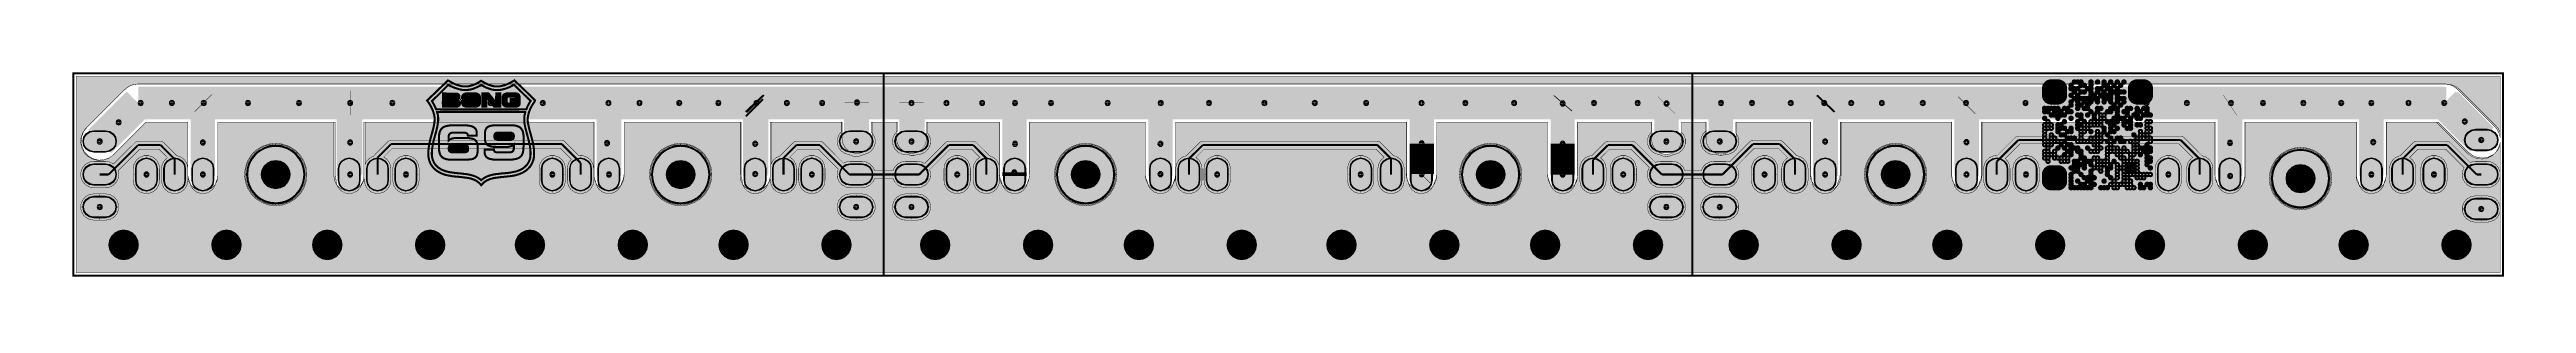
# Model space of a CAD drawing. Header units: millimetres. Extents: x -3 to 303, y -3 to 28.
import ezdxf

# ---------------------------------------------------------------- set-up
doc = ezdxf.new("R2010")
doc.units = ezdxf.units.MM
doc.header["$MEASUREMENT"] = 0
for name, color, linetype, true_color in [('Board-Outline-Layer', 7, 'Continuous', 0xff00ff), ('Bottom-Layer', 7, 'Continuous', 0x0000ff), ('Bottom-Paste-Mask-Layer', 7, 'Continuous', 0x800000), ('Bottom-Solder-Mask-Layer', 7, 'Continuous', 0xaa00ff), ('Document-Layer', 7, 'Continuous', 0xffffff), ('Hole-Layer', 7, 'Continuous', 0x222222), ('Mechanical-Layer', 7, 'Continuous', 0xf022f0), ('Multi-Layer', 7, 'Continuous', 0xc0c0c0), ('Top-Layer', 7, 'Continuous', 0xff0000), ('Top-Paste-Mask-Layer', 7, 'Continuous', 0x808080), ('Top-Silkscreen-Layer', 7, 'Continuous', 0xffcc00), ('Top-Solder-Mask-Layer', 7, 'Continuous', 0x800080)]:
    doc.layers.add(name, color=color, linetype=linetype, true_color=true_color)

msp = doc.modelspace()

# ---------------------------------------------------------------- hatches: boundary and pattern name
at = {"layer": 'Bottom-Layer'}
for points in [[(299.64, 24.64), (299.64, 17.72), (299.42, 18.17), (299.1, 18.56), (294.67, 22.99), (294.18, 23.37), (293.61, 23.6), (293, 23.68), (8.03, 23.68), (7.42, 23.6), (6.85, 23.37), (6.36, 22.99), (1.67, 18.3), (1.27, 17.77), (1.03, 17.14), (0.99, 16.47), (1.13, 15.81), (1.45, 15.22), (1.92, 14.75), (2.51, 14.43), (3.17, 14.28), (3.84, 14.33), (4.47, 14.57), (5, 14.97), (9, 18.97), (14.14, 18.97), (14.14, 12.32), (14.23, 11.74), (14.5, 11.23), (14.91, 10.82), (15.43, 10.55), (16, 10.46), (16.58, 10.55), (17.09, 10.82), (17.51, 11.23), (17.77, 11.74), (17.86, 12.32), (17.86, 18.97), (32.18, 18.97), (32.18, 12.32), (32.27, 11.74), (32.53, 11.23), (32.94, 10.82), (33.46, 10.55), (34.04, 10.46), (34.61, 10.55), (35.13, 10.82), (35.54, 11.23), (35.8, 11.74), (35.89, 12.32), (35.89, 18.97), (64.31, 18.97), (64.31, 12.32), (64.4, 11.74), (64.66, 11.23), (65.07, 10.82), (65.59, 10.55), (66.17, 10.46), (66.74, 10.55), (67.26, 10.82), (67.67, 11.23), (67.93, 11.74), (68.03, 12.32), (68.03, 18.97), (82.34, 18.97), (82.34, 12.32), (82.43, 11.74), (82.7, 11.23), (83.11, 10.82), (83.63, 10.55), (84.2, 10.46), (84.78, 10.55), (85.29, 10.82), (85.7, 11.23), (85.97, 11.74), (86.06, 12.32), (86.06, 18.97), (94.92, 18.97), (94.92, 16.96), (95.01, 16.39), (95.27, 15.87), (95.68, 15.46), (96.2, 15.19), (96.77, 15.1), (97.35, 15.19), (97.87, 15.46), (98.28, 15.87), (98.54, 16.39), (98.63, 16.96), (98.63, 18.97), (101.65, 18.97), (101.65, 16.96), (101.74, 16.39), (102, 15.87), (102.41, 15.46), (102.93, 15.19), (103.51, 15.1), (104.08, 15.19), (104.6, 15.46), (105.01, 15.87), (105.27, 16.39), (105.36, 16.96), (105.36, 18.97), (114.35, 18.97), (114.35, 12.32), (114.44, 11.74), (114.7, 11.23), (115.11, 10.82), (115.63, 10.55), (116.21, 10.46), (116.78, 10.55), (117.3, 10.82), (117.71, 11.23), (117.97, 11.74), (118.06, 12.32), (118.06, 18.97), (132.38, 18.97), (132.38, 12.32), (132.47, 11.74), (132.74, 11.23), (133.15, 10.82), (133.67, 10.55), (134.24, 10.46), (134.81, 10.55), (135.33, 10.82), (135.74, 11.23), (136.01, 11.74), (136.1, 12.32), (136.1, 18.97), (164.64, 18.97), (164.64, 12.32), (164.73, 11.74), (164.99, 11.23), (165.41, 10.82), (165.92, 10.55), (166.5, 10.46), (167.07, 10.55), (167.59, 10.82), (168, 11.23), (168.26, 11.74), (168.36, 12.32), (168.36, 18.97), (182.04, 18.97), (182.04, 12.32), (182.13, 11.74), (182.39, 11.23), (182.8, 10.82), (183.32, 10.55), (183.9, 10.46), (184.47, 10.55), (184.99, 10.82), (185.4, 11.23), (185.66, 11.74), (185.75, 12.32), (185.75, 18.97), (194.87, 18.97), (194.87, 16.83), (194.96, 16.26), (195.22, 15.74), (195.63, 15.33), (196.15, 15.07), (196.72, 14.97), (197.3, 15.07), (197.82, 15.33), (198.23, 15.74), (198.49, 16.26), (198.58, 16.83), (198.58, 18.97), (201.6, 18.97), (201.6, 16.89), (201.69, 16.32), (201.95, 15.8), (202.36, 15.39), (202.88, 15.12), (203.45, 15.03), (204.03, 15.12), (204.55, 15.39), (204.96, 15.8), (205.22, 16.32), (205.31, 16.89), (205.31, 18.97), (214.55, 18.97), (214.55, 12.32), (214.64, 11.74), (214.91, 11.23), (215.32, 10.82), (215.83, 10.55), (216.41, 10.46), (216.98, 10.55), (217.5, 10.82), (217.91, 11.23), (218.18, 11.74), (218.27, 12.32), (218.27, 18.97), (231.95, 18.97), (231.95, 12.32), (232.04, 11.74), (232.3, 11.23), (232.72, 10.82), (233.23, 10.55), (233.81, 10.46), (234.38, 10.55), (234.9, 10.82), (235.31, 11.23), (235.57, 11.74), (235.67, 12.32), (235.67, 18.97), (264.46, 18.97), (264.46, 12.32), (264.55, 11.74), (264.82, 11.23), (265.23, 10.82), (265.75, 10.55), (266.32, 10.46), (266.89, 10.55), (267.41, 10.82), (267.82, 11.23), (268.09, 11.74), (268.18, 12.32), (268.18, 18.97), (281.86, 18.97), (281.86, 12.32), (281.95, 11.74), (282.22, 11.23), (282.63, 10.82), (283.14, 10.55), (283.72, 10.46), (284.29, 10.55), (284.81, 10.82), (285.22, 11.23), (285.49, 11.74), (285.58, 12.32), (285.58, 18.97), (292.02, 18.97), (295.77, 15.22), (296.3, 14.82), (296.93, 14.59), (297.6, 14.54), (298.26, 14.68), (298.85, 15), (299.32, 15.47), (299.64, 16.06), (299.64, 0.36), (0.36, 0.36), (0.36, 24.64)], [(21.14, 12.5), (21.24, 11.64), (21.52, 10.83), (21.98, 10.09), (22.59, 9.48), (23.33, 9.02), (24.14, 8.74), (25, 8.64), (25.86, 8.74), (26.67, 9.02), (27.41, 9.48), (28.02, 10.09), (28.48, 10.83), (28.76, 11.64), (28.86, 12.5), (28.76, 13.36), (28.48, 14.17), (28.02, 14.91), (27.41, 15.52), (26.67, 15.98), (25.86, 16.26), (25, 16.36), (24.14, 16.26), (23.33, 15.98), (22.59, 15.52), (21.98, 14.91), (21.52, 14.17), (21.24, 13.36)], [(21.5, 12.5, 1), (28.5, 12.5, 1)], [(71.14, 12.5), (71.24, 11.64), (71.52, 10.83), (71.98, 10.09), (72.59, 9.48), (73.33, 9.02), (74.14, 8.74), (75, 8.64), (75.86, 8.74), (76.67, 9.02), (77.41, 9.48), (78.02, 10.09), (78.48, 10.83), (78.76, 11.64), (78.86, 12.5), (78.76, 13.36), (78.48, 14.17), (78.02, 14.91), (77.41, 15.52), (76.67, 15.98), (75.86, 16.26), (75, 16.36), (74.14, 16.26), (73.33, 15.98), (72.59, 15.52), (71.98, 14.91), (71.52, 14.17), (71.24, 13.36)], [(71.5, 12.5, 1), (78.5, 12.5, 1)], [(121.14, 12.5), (121.24, 11.64), (121.52, 10.83), (121.98, 10.09), (122.59, 9.48), (123.33, 9.02), (124.14, 8.74), (125, 8.64), (125.86, 8.74), (126.67, 9.02), (127.41, 9.48), (128.02, 10.09), (128.48, 10.83), (128.76, 11.64), (128.86, 12.5), (128.76, 13.36), (128.48, 14.17), (128.02, 14.91), (127.41, 15.52), (126.67, 15.98), (125.86, 16.26), (125, 16.36), (124.14, 16.26), (123.33, 15.98), (122.59, 15.52), (121.98, 14.91), (121.52, 14.17), (121.24, 13.36)], [(121.5, 12.5, 1), (128.5, 12.5, 1)], [(171.14, 12.5), (171.24, 11.64), (171.52, 10.83), (171.98, 10.09), (172.59, 9.48), (173.33, 9.02), (174.14, 8.74), (175, 8.64), (175.86, 8.74), (176.67, 9.02), (177.41, 9.48), (178.02, 10.09), (178.48, 10.83), (178.76, 11.64), (178.86, 12.5), (178.76, 13.36), (178.48, 14.17), (178.02, 14.91), (177.41, 15.52), (176.67, 15.98), (175.86, 16.26), (175, 16.36), (174.14, 16.26), (173.33, 15.98), (172.59, 15.52), (171.98, 14.91), (171.52, 14.17), (171.24, 13.36)], [(171.5, 12.5, 1), (178.5, 12.5, 1)], [(221.14, 12.5), (221.24, 11.64), (221.52, 10.83), (221.98, 10.09), (222.59, 9.48), (223.33, 9.02), (224.14, 8.74), (225, 8.64), (225.86, 8.74), (226.67, 9.02), (227.41, 9.48), (228.02, 10.09), (228.48, 10.83), (228.76, 11.64), (228.86, 12.5), (228.76, 13.36), (228.48, 14.17), (228.02, 14.91), (227.41, 15.52), (226.67, 15.98), (225.86, 16.26), (225, 16.36), (224.14, 16.26), (223.33, 15.98), (222.59, 15.52), (221.98, 14.91), (221.52, 14.17), (221.24, 13.36)], [(221.5, 12.5, 1), (228.5, 12.5, 1)], [(271.14, 12), (271.24, 11.14), (271.52, 10.33), (271.98, 9.59), (272.6, 8.98), (273.33, 8.52), (274.14, 8.24), (275, 8.14), (275.86, 8.24), (276.67, 8.52), (277.41, 8.98), (278.02, 9.59), (278.48, 10.33), (278.76, 11.14), (278.86, 12), (278.76, 12.86), (278.48, 13.67), (278.02, 14.41), (277.41, 15.02), (276.67, 15.48), (275.86, 15.76), (275, 15.86), (274.14, 15.76), (273.33, 15.48), (272.6, 15.02), (271.98, 14.41), (271.52, 13.67), (271.24, 12.86)], [(271.5, 12, 1), (278.5, 12, 1)], [(4.36, 3.81), (4.46, 3.24), (4.72, 2.72), (5.13, 2.31), (5.65, 2.04), (6.22, 1.95), (6.8, 2.04), (7.32, 2.31), (7.73, 2.72), (7.99, 3.24), (8.08, 3.81), (7.99, 4.38), (7.73, 4.9), (7.32, 5.31), (6.8, 5.58), (6.22, 5.67), (5.65, 5.58), (5.13, 5.31), (4.72, 4.9), (4.46, 4.38)], [(17.06, 3.81), (17.16, 3.24), (17.42, 2.72), (17.83, 2.31), (18.35, 2.04), (18.92, 1.95), (19.5, 2.04), (20.02, 2.31), (20.43, 2.72), (20.69, 3.24), (20.78, 3.81), (20.69, 4.38), (20.43, 4.9), (20.02, 5.31), (19.5, 5.58), (18.92, 5.67), (18.35, 5.58), (17.83, 5.31), (17.42, 4.9), (17.16, 4.38)], [(29.51, 3.81), (29.6, 3.24), (29.87, 2.72), (30.28, 2.31), (30.79, 2.04), (31.37, 1.95), (31.94, 2.04), (32.46, 2.31), (32.87, 2.72), (33.14, 3.24), (33.23, 3.81), (33.14, 4.38), (32.87, 4.9), (32.46, 5.31), (31.94, 5.58), (31.37, 5.67), (30.79, 5.58), (30.28, 5.31), (29.87, 4.9), (29.6, 4.38)], [(42.21, 3.81), (42.3, 3.24), (42.57, 2.72), (42.98, 2.31), (43.49, 2.04), (44.07, 1.95), (44.64, 2.04), (45.16, 2.31), (45.57, 2.72), (45.84, 3.24), (45.93, 3.81), (45.84, 4.38), (45.57, 4.9), (45.16, 5.31), (44.64, 5.58), (44.07, 5.67), (43.49, 5.58), (42.98, 5.31), (42.57, 4.9), (42.3, 4.38)], [(54.53, 3.81), (54.62, 3.24), (54.88, 2.72), (55.3, 2.31), (55.81, 2.04), (56.39, 1.95), (56.96, 2.04), (57.48, 2.31), (57.89, 2.72), (58.16, 3.24), (58.25, 3.81), (58.16, 4.38), (57.89, 4.9), (57.48, 5.31), (56.96, 5.58), (56.39, 5.67), (55.81, 5.58), (55.3, 5.31), (54.88, 4.9), (54.62, 4.38)], [(67.23, 3.81), (67.32, 3.24), (67.58, 2.72), (68, 2.31), (68.51, 2.04), (69.09, 1.95), (69.66, 2.04), (70.18, 2.31), (70.59, 2.72), (70.86, 3.24), (70.95, 3.81), (70.86, 4.38), (70.59, 4.9), (70.18, 5.31), (69.66, 5.58), (69.09, 5.67), (68.51, 5.58), (68, 5.31), (67.58, 4.9), (67.32, 4.38)], [(79.68, 3.81), (79.77, 3.24), (80.03, 2.72), (80.44, 2.31), (80.96, 2.04), (81.53, 1.95), (82.11, 2.04), (82.63, 2.31), (83.04, 2.72), (83.3, 3.24), (83.39, 3.81), (83.3, 4.38), (83.04, 4.9), (82.63, 5.31), (82.11, 5.58), (81.53, 5.67), (80.96, 5.58), (80.44, 5.31), (80.03, 4.9), (79.77, 4.38)], [(92.38, 3.81), (92.47, 3.24), (92.73, 2.72), (93.14, 2.31), (93.66, 2.04), (94.23, 1.95), (94.81, 2.04), (95.33, 2.31), (95.74, 2.72), (96, 3.24), (96.09, 3.81), (96, 4.38), (95.74, 4.9), (95.33, 5.31), (94.81, 5.58), (94.23, 5.67), (93.66, 5.58), (93.14, 5.31), (92.73, 4.9), (92.47, 4.38)], [(104.57, 3.81), (104.66, 3.24), (104.92, 2.72), (105.33, 2.31), (105.85, 2.04), (106.43, 1.95), (107, 2.04), (107.52, 2.31), (107.93, 2.72), (108.19, 3.24), (108.28, 3.81), (108.19, 4.38), (107.93, 4.9), (107.52, 5.31), (107, 5.58), (106.43, 5.67), (105.85, 5.58), (105.33, 5.31), (104.92, 4.9), (104.66, 4.38)], [(117.27, 3.81), (117.36, 3.24), (117.62, 2.72), (118.03, 2.31), (118.55, 2.04), (119.13, 1.95), (119.7, 2.04), (120.22, 2.31), (120.63, 2.72), (120.89, 3.24), (120.98, 3.81), (120.89, 4.38), (120.63, 4.9), (120.22, 5.31), (119.7, 5.58), (119.13, 5.67), (118.55, 5.58), (118.03, 5.31), (117.62, 4.9), (117.36, 4.38)], [(129.71, 3.81), (129.81, 3.24), (130.07, 2.72), (130.48, 2.31), (131, 2.04), (131.57, 1.95), (132.15, 2.04), (132.66, 2.31), (133.08, 2.72), (133.34, 3.24), (133.43, 3.81), (133.34, 4.38), (133.08, 4.9), (132.66, 5.31), (132.15, 5.58), (131.57, 5.67), (131, 5.58), (130.48, 5.31), (130.07, 4.9), (129.81, 4.38)], [(142.41, 3.81), (142.51, 3.24), (142.77, 2.72), (143.18, 2.31), (143.7, 2.04), (144.27, 1.95), (144.85, 2.04), (145.36, 2.31), (145.78, 2.72), (146.04, 3.24), (146.13, 3.81), (146.04, 4.38), (145.78, 4.9), (145.36, 5.31), (144.85, 5.58), (144.27, 5.67), (143.7, 5.58), (143.18, 5.31), (142.77, 4.9), (142.51, 4.38)], [(154.73, 3.81), (154.82, 3.24), (155.09, 2.72), (155.5, 2.31), (156.02, 2.04), (156.59, 1.95), (157.17, 2.04), (157.68, 2.31), (158.09, 2.72), (158.36, 3.24), (158.45, 3.81), (158.36, 4.38), (158.09, 4.9), (157.68, 5.31), (157.17, 5.58), (156.59, 5.67), (156.02, 5.58), (155.5, 5.31), (155.09, 4.9), (154.82, 4.38)], [(167.43, 3.81), (167.52, 3.24), (167.79, 2.72), (168.2, 2.31), (168.72, 2.04), (169.29, 1.95), (169.87, 2.04), (170.38, 2.31), (170.79, 2.72), (171.06, 3.24), (171.15, 3.81), (171.06, 4.38), (170.79, 4.9), (170.38, 5.31), (169.87, 5.58), (169.29, 5.67), (168.72, 5.58), (168.2, 5.31), (167.79, 4.9), (167.52, 4.38)], [(179.88, 3.81), (179.97, 3.24), (180.23, 2.72), (180.65, 2.31), (181.16, 2.04), (181.74, 1.95), (182.31, 2.04), (182.83, 2.31), (183.24, 2.72), (183.5, 3.24), (183.6, 3.81), (183.5, 4.38), (183.24, 4.9), (182.83, 5.31), (182.31, 5.58), (181.74, 5.67), (181.16, 5.58), (180.65, 5.31), (180.23, 4.9), (179.97, 4.38)], [(192.58, 3.81), (192.67, 3.24), (192.93, 2.72), (193.35, 2.31), (193.86, 2.04), (194.44, 1.95), (195.01, 2.04), (195.53, 2.31), (195.94, 2.72), (196.2, 3.24), (196.3, 3.81), (196.2, 4.38), (195.94, 4.9), (195.53, 5.31), (195.01, 5.58), (194.44, 5.67), (193.86, 5.58), (193.35, 5.31), (192.93, 4.9), (192.67, 4.38)], [(204.39, 3.81), (204.48, 3.24), (204.75, 2.72), (205.16, 2.31), (205.67, 2.04), (206.25, 1.95), (206.82, 2.04), (207.34, 2.31), (207.75, 2.72), (208.02, 3.24), (208.11, 3.81), (208.02, 4.38), (207.75, 4.9), (207.34, 5.31), (206.82, 5.58), (206.25, 5.67), (205.67, 5.58), (205.16, 5.31), (204.75, 4.9), (204.48, 4.38)], [(217.09, 3.81), (217.18, 3.24), (217.45, 2.72), (217.86, 2.31), (218.37, 2.04), (218.95, 1.95), (219.52, 2.04), (220.04, 2.31), (220.45, 2.72), (220.72, 3.24), (220.81, 3.81), (220.72, 4.38), (220.45, 4.9), (220.04, 5.31), (219.52, 5.58), (218.95, 5.67), (218.37, 5.58), (217.86, 5.31), (217.45, 4.9), (217.18, 4.38)], [(229.54, 3.81), (229.63, 3.24), (229.89, 2.72), (230.3, 2.31), (230.82, 2.04), (231.39, 1.95), (231.97, 2.04), (232.49, 2.31), (232.9, 2.72), (233.16, 3.24), (233.25, 3.81), (233.16, 4.38), (232.9, 4.9), (232.49, 5.31), (231.97, 5.58), (231.39, 5.67), (230.82, 5.58), (230.3, 5.31), (229.89, 4.9), (229.63, 4.38)], [(242.24, 3.81), (242.33, 3.24), (242.59, 2.72), (243, 2.31), (243.52, 2.04), (244.09, 1.95), (244.67, 2.04), (245.19, 2.31), (245.6, 2.72), (245.86, 3.24), (245.95, 3.81), (245.86, 4.38), (245.6, 4.9), (245.19, 5.31), (244.67, 5.58), (244.09, 5.67), (243.52, 5.58), (243, 5.31), (242.59, 4.9), (242.33, 4.38)], [(254.56, 3.81), (254.65, 3.24), (254.91, 2.72), (255.32, 2.31), (255.84, 2.04), (256.41, 1.95), (256.99, 2.04), (257.51, 2.31), (257.92, 2.72), (258.18, 3.24), (258.27, 3.81), (258.18, 4.38), (257.92, 4.9), (257.51, 5.31), (256.99, 5.58), (256.41, 5.67), (255.84, 5.58), (255.32, 5.31), (254.91, 4.9), (254.65, 4.38)], [(267.26, 3.81), (267.35, 3.24), (267.61, 2.72), (268.02, 2.31), (268.54, 2.04), (269.11, 1.95), (269.69, 2.04), (270.21, 2.31), (270.62, 2.72), (270.88, 3.24), (270.97, 3.81), (270.88, 4.38), (270.62, 4.9), (270.21, 5.31), (269.69, 5.58), (269.11, 5.67), (268.54, 5.58), (268.02, 5.31), (267.61, 4.9), (267.35, 4.38)], [(279.7, 3.81), (279.79, 3.24), (280.06, 2.72), (280.47, 2.31), (280.99, 2.04), (281.56, 1.95), (282.13, 2.04), (282.65, 2.31), (283.06, 2.72), (283.33, 3.24), (283.42, 3.81), (283.33, 4.38), (283.06, 4.9), (282.65, 5.31), (282.13, 5.58), (281.56, 5.67), (280.99, 5.58), (280.47, 5.31), (280.06, 4.9), (279.79, 4.38)], [(292.4, 3.81), (292.49, 3.24), (292.76, 2.72), (293.17, 2.31), (293.69, 2.04), (294.26, 1.95), (294.83, 2.04), (295.35, 2.31), (295.76, 2.72), (296.03, 3.24), (296.12, 3.81), (296.03, 4.38), (295.76, 4.9), (295.35, 5.31), (294.83, 5.58), (294.26, 5.67), (293.69, 5.58), (293.17, 5.31), (292.76, 4.9), (292.49, 4.38)]]:
    msp.add_hatch(color=256, dxfattribs=at).paths.add_polyline_path(points)
at = {"layer": 'Bottom-Paste-Mask-Layer'}
for points in [[(21.5, 12.5, 1), (28.5, 12.5, 1)], [(71.5, 12.5, 1), (78.5, 12.5, 1)], [(121.5, 12.5, 1), (128.5, 12.5, 1)], [(171.5, 12.5, 1), (178.5, 12.5, 1)], [(221.5, 12.5, 1), (228.5, 12.5, 1)], [(271.5, 12, 1), (278.5, 12, 1)]]:
    msp.add_hatch(color=256, dxfattribs=at).paths.add_polyline_path(points)
at = {"layer": 'Bottom-Solder-Mask-Layer'}
for points in [[(21.4, 12.5, 1), (28.6, 12.5, 1)], [(71.4, 12.5, 1), (78.6, 12.5, 1)], [(121.4, 12.5, 1), (128.6, 12.5, 1)], [(171.4, 12.5, 1), (178.6, 12.5, 1)], [(221.4, 12.5, 1), (228.6, 12.5, 1)], [(271.4, 12, 1), (278.6, 12, 1)]]:
    msp.add_hatch(color=256, dxfattribs=at).paths.add_polyline_path(points)
at = {"layer": 'Hole-Layer'}
for points in [[(25, 10.75), (24.46, 10.84), (23.97, 11.08), (23.58, 11.47), (23.33, 11.96), (23.25, 12.5), (23.33, 13.04), (23.58, 13.53), (23.97, 13.92), (24.46, 14.16), (25, 14.25), (25, 14.25), (25.54, 14.16), (26.03, 13.92), (26.42, 13.53), (26.67, 13.04), (26.75, 12.5), (26.67, 11.96), (26.42, 11.47), (26.03, 11.08), (25.54, 10.84), (25, 10.75)], [(75, 10.75), (74.46, 10.84), (73.97, 11.08), (73.58, 11.47), (73.33, 11.96), (73.25, 12.5), (73.33, 13.04), (73.58, 13.53), (73.97, 13.92), (74.46, 14.16), (75, 14.25), (75, 14.25), (75.54, 14.16), (76.03, 13.92), (76.42, 13.53), (76.67, 13.04), (76.75, 12.5), (76.67, 11.96), (76.42, 11.47), (76.03, 11.08), (75.54, 10.84), (75, 10.75)], [(125, 10.75), (124.46, 10.84), (123.97, 11.08), (123.58, 11.47), (123.33, 11.96), (123.25, 12.5), (123.33, 13.04), (123.58, 13.53), (123.97, 13.92), (124.46, 14.16), (125, 14.25), (125, 14.25), (125.54, 14.16), (126.03, 13.92), (126.42, 13.53), (126.67, 13.04), (126.75, 12.5), (126.67, 11.96), (126.42, 11.47), (126.03, 11.08), (125.54, 10.84), (125, 10.75)], [(175, 10.75), (174.46, 10.84), (173.97, 11.08), (173.58, 11.47), (173.33, 11.96), (173.25, 12.5), (173.33, 13.04), (173.58, 13.53), (173.97, 13.92), (174.46, 14.16), (175, 14.25), (175, 14.25), (175.54, 14.16), (176.03, 13.92), (176.42, 13.53), (176.67, 13.04), (176.75, 12.5), (176.67, 11.96), (176.42, 11.47), (176.03, 11.08), (175.54, 10.84), (175, 10.75)], [(225, 10.75), (224.46, 10.84), (223.97, 11.08), (223.58, 11.47), (223.33, 11.96), (223.25, 12.5), (223.33, 13.04), (223.58, 13.53), (223.97, 13.92), (224.46, 14.16), (225, 14.25), (225, 14.25), (225.54, 14.16), (226.03, 13.92), (226.42, 13.53), (226.67, 13.04), (226.75, 12.5), (226.67, 11.96), (226.42, 11.47), (226.03, 11.08), (225.54, 10.84), (225, 10.75)], [(275, 10.25), (274.46, 10.34), (273.97, 10.58), (273.58, 10.97), (273.33, 11.46), (273.25, 12), (273.33, 12.54), (273.58, 13.03), (273.97, 13.42), (274.46, 13.66), (275, 13.75), (275, 13.75), (275.54, 13.66), (276.03, 13.42), (276.42, 13.03), (276.67, 12.54), (276.75, 12), (276.67, 11.46), (276.42, 10.97), (276.03, 10.58), (275.54, 10.34), (275, 10.25)]]:
    msp.add_hatch(color=256, dxfattribs=at).paths.add_polyline_path(points)
at = {"layer": 'Multi-Layer'}
for points in [[(21.5, 12.5, 1), (28.5, 12.5, 1)], [(21.5, 12.5, 1), (28.5, 12.5, 1)], [(21.5, 12.5, 1), (28.5, 12.5, 1)], [(71.5, 12.5, 1), (78.5, 12.5, 1)], [(71.5, 12.5, 1), (78.5, 12.5, 1)], [(71.5, 12.5, 1), (78.5, 12.5, 1)], [(121.5, 12.5, 1), (128.5, 12.5, 1)], [(121.5, 12.5, 1), (128.5, 12.5, 1)], [(121.5, 12.5, 1), (128.5, 12.5, 1)], [(171.5, 12.5, 1), (178.5, 12.5, 1)], [(171.5, 12.5, 1), (178.5, 12.5, 1)], [(171.5, 12.5, 1), (178.5, 12.5, 1)], [(221.5, 12.5, 1), (228.5, 12.5, 1)], [(221.5, 12.5, 1), (228.5, 12.5, 1)], [(221.5, 12.5, 1), (228.5, 12.5, 1)], [(271.5, 12, 1), (278.5, 12, 1)], [(271.5, 12, 1), (278.5, 12, 1)], [(271.5, 12, 1), (278.5, 12, 1)], [(4.72, 3.81, 1), (7.72, 3.81, 1)], [(17.42, 3.81, 1), (20.42, 3.81, 1)], [(29.87, 3.81, 1), (32.87, 3.81, 1)], [(42.57, 3.81, 1), (45.57, 3.81, 1)], [(54.89, 3.81, 1), (57.89, 3.81, 1)], [(67.59, 3.81, 1), (70.59, 3.81, 1)], [(80.03, 3.81, 1), (83.03, 3.81, 1)], [(92.73, 3.81, 1), (95.73, 3.81, 1)], [(104.93, 3.81, 1), (107.93, 3.81, 1)], [(117.63, 3.81, 1), (120.63, 3.81, 1)], [(130.07, 3.81, 1), (133.07, 3.81, 1)], [(142.77, 3.81, 1), (145.77, 3.81, 1)], [(155.09, 3.81, 1), (158.09, 3.81, 1)], [(167.79, 3.81, 1), (170.79, 3.81, 1)], [(180.24, 3.81, 1), (183.24, 3.81, 1)], [(192.94, 3.81, 1), (195.94, 3.81, 1)], [(204.75, 3.81, 1), (207.75, 3.81, 1)], [(217.45, 3.81, 1), (220.45, 3.81, 1)], [(229.89, 3.81, 1), (232.89, 3.81, 1)], [(242.59, 3.81, 1), (245.59, 3.81, 1)], [(254.91, 3.81, 1), (257.91, 3.81, 1)], [(267.61, 3.81, 1), (270.61, 3.81, 1)], [(280.06, 3.81, 1), (283.06, 3.81, 1)], [(292.76, 3.81, 1), (295.76, 3.81, 1)]]:
    msp.add_hatch(color=256, dxfattribs=at).paths.add_polyline_path(points)
at = {"layer": 'Top-Layer'}
for points in [[(299.64, 12.18), (299.64, 8.56), (299.44, 9.08), (299.08, 9.5), (298.59, 9.77), (298.05, 9.87), (296.59, 9.87), (296.03, 9.77), (295.54, 9.49), (295.18, 9.05), (294.98, 8.52), (294.98, 7.96), (295.18, 7.43), (295.54, 6.99), (296.03, 6.71), (296.59, 6.61), (298.05, 6.61), (298.59, 6.71), (299.08, 6.98), (299.44, 7.4), (299.64, 7.92), (299.64, 0.36), (0.36, 0.36), (0.36, 24.64), (299.64, 24.64), (299.64, 17.15), (299.51, 17.62), (299.29, 18.05), (298.98, 18.43), (294.41, 23), (293.92, 23.38), (293.35, 23.61), (292.74, 23.69), (8.02, 23.69), (7.41, 23.61), (6.84, 23.38), (6.35, 23), (1.6, 18.26), (1.2, 17.72), (0.97, 17.09), (0.92, 16.42), (1.06, 15.77), (1.38, 15.18), (1.86, 14.7), (2.45, 14.38), (3.1, 14.24), (3.77, 14.29), (4.4, 14.52), (4.94, 14.92), (8.99, 18.98), (14.15, 18.98), (14.15, 13.32), (14.03, 13.86), (13.73, 14.32), (13.3, 14.66), (12.77, 14.84), (11.14, 16.47), (10.98, 16.58), (10.8, 16.61), (8, 16.61), (7.82, 16.58), (7.66, 16.47), (4.98, 13.8), (4.52, 14.04), (4, 14.13), (2.54, 14.13), (1.98, 14.03), (1.49, 13.75), (1.13, 13.31), (0.94, 12.78), (0.94, 12.22), (1.13, 11.69), (1.49, 11.25), (1.98, 10.97), (2.54, 10.87), (4, 10.87), (4.5, 10.95), (4.95, 11.18), (5.31, 11.54), (5.55, 11.99), (5.63, 12.49), (5.55, 12.99), (8.2, 15.64), (10.59, 15.64), (11.64, 14.6), (11.24, 14.23), (10.98, 13.76), (10.9, 13.23), (10.9, 11.77), (10.99, 11.21), (11.28, 10.72), (11.71, 10.36), (12.24, 10.17), (12.81, 10.17), (13.34, 10.36), (13.77, 10.72), (14.05, 11.21), (14.15, 11.77), (14.15, 12.41), (14.22, 11.98), (14.39, 11.59), (14.53, 11.08), (14.83, 10.65), (15.25, 10.33), (15.75, 10.16), (16.27, 10.16), (16.77, 10.33), (17.19, 10.65), (17.48, 11.08), (17.63, 11.59), (17.81, 12.03), (17.87, 12.5), (17.87, 18.98), (32.34, 18.98), (32.34, 12.5), (32.37, 12.18), (32.45, 11.86), (32.45, 11.77), (32.53, 11.26), (32.77, 10.8), (33.15, 10.44), (33.61, 10.21), (34.13, 10.14), (34.64, 10.24), (35.09, 10.49), (35.44, 10.88), (35.65, 11.35), (35.83, 11.61), (35.95, 11.9), (35.95, 11.77), (36.05, 11.21), (36.33, 10.72), (36.77, 10.36), (37.3, 10.17), (37.86, 10.17), (38.4, 10.36), (38.83, 10.72), (39.11, 11.21), (39.21, 11.77), (39.21, 13.23), (39.15, 13.67), (38.98, 14.07), (38.7, 14.41), (38.34, 14.67), (39.44, 15.77), (60.12, 15.77), (61.5, 14.39), (61.23, 14.06), (61.07, 13.66), (61.01, 13.23), (61.01, 11.77), (61.11, 11.21), (61.39, 10.72), (61.82, 10.36), (62.36, 10.17), (62.92, 10.17), (63.45, 10.36), (63.89, 10.72), (64.17, 11.21), (64.27, 11.77), (64.27, 13.23), (64.17, 13.77), (63.9, 14.26), (63.49, 14.62), (62.97, 14.82), (62.42, 14.84), (60.67, 16.6), (60.51, 16.7), (60.33, 16.74), (39.24, 16.74), (39.06, 16.7), (38.9, 16.6), (37.24, 14.94), (37.18, 14.87), (37.14, 14.8), (36.68, 14.58), (36.3, 14.24), (36.05, 13.79), (36.05, 18.98), (64.29, 18.98), (64.29, 12.5), (64.34, 12.07), (64.5, 11.65), (64.62, 11.14), (64.9, 10.7), (65.3, 10.36), (65.8, 10.17), (66.32, 10.15), (66.83, 10.3), (67.26, 10.6), (67.57, 11.03), (67.73, 11.53), (67.94, 12), (68.01, 12.5), (68.01, 18.98), (82.45, 18.98), (82.45, 12.5), (82.48, 12.18), (82.57, 11.86), (82.57, 11.77), (82.65, 11.26), (82.89, 10.8), (83.26, 10.44), (83.73, 10.21), (84.24, 10.14), (84.75, 10.24), (85.21, 10.49), (85.56, 10.88), (85.77, 11.35), (85.94, 11.61), (86.07, 11.9), (86.07, 11.77), (86.17, 11.21), (86.45, 10.72), (86.88, 10.36), (87.41, 10.17), (87.98, 10.17), (88.51, 10.36), (88.94, 10.72), (89.23, 11.21), (89.32, 11.77), (89.32, 13.23), (89.22, 13.79), (88.93, 14.29), (88.49, 14.65), (89.48, 15.64), (92, 15.64), (94.46, 13.18), (94.32, 12.66), (94.35, 12.12), (94.56, 11.62), (94.93, 11.22), (95.4, 10.96), (95.94, 10.87), (97.4, 10.87), (97.9, 10.95), (98.36, 11.19), (98.72, 11.55), (98.95, 12.01), (101.22, 12.01), (101.45, 11.55), (101.81, 11.19), (102.27, 10.95), (102.78, 10.87), (104.24, 10.87), (104.76, 10.96), (105.23, 11.21), (105.59, 11.59), (105.81, 12.07), (105.86, 12.6), (105.75, 13.11), (108.28, 15.64), (110.92, 15.64), (111.93, 14.64), (111.5, 14.27), (111.22, 13.78), (111.12, 13.23), (111.12, 11.77), (111.22, 11.21), (111.5, 10.72), (111.94, 10.36), (112.47, 10.17), (113.03, 10.17), (113.57, 10.36), (114, 10.72), (114.28, 11.21), (114.38, 11.77), (114.38, 12.41), (114.45, 11.98), (114.62, 11.59), (114.76, 11.08), (115.06, 10.65), (115.48, 10.33), (115.97, 10.16), (116.5, 10.16), (117, 10.33), (117.42, 10.65), (117.71, 11.08), (117.85, 11.59), (118.03, 12.03), (118.09, 12.5), (118.09, 18.98), (132.39, 18.98), (132.39, 12.5), (132.45, 12.03), (132.63, 11.59), (132.77, 11.08), (133.07, 10.65), (133.49, 10.33), (133.98, 10.16), (134.51, 10.16), (135.01, 10.33), (135.42, 10.65), (135.72, 11.08), (135.86, 11.59), (136.04, 12.03), (136.1, 12.5), (136.1, 18.98), (164.64, 18.98), (164.64, 12.93), (164.59, 12.47), (164.65, 12.01), (164.83, 11.59), (164.97, 11.08), (165.26, 10.65), (165.67, 10.34), (166.16, 10.17), (166.68, 10.16), (167.18, 10.32), (167.6, 10.62), (167.9, 11.05), (168.06, 11.54), (168.28, 12.03), (168.36, 12.55), (168.36, 18.98), (182.04, 18.98), (182.04, 12.5), (182.1, 12.03), (182.28, 11.59), (182.42, 11.08), (182.72, 10.65), (183.14, 10.33), (183.64, 10.16), (184.16, 10.16), (184.66, 10.33), (185.08, 10.65), (185.37, 11.08), (185.52, 11.59), (185.7, 12.03), (185.76, 12.5), (185.76, 18.98), (194.85, 18.98), (194.85, 17.76), (194.54, 17.34), (194.37, 16.85), (194.37, 16.32), (194.54, 15.83), (194.86, 15.41), (195.29, 15.11), (195.8, 14.97), (196.24, 14.79), (196.71, 14.73), (197.18, 14.79), (197.62, 14.97), (198.13, 15.11), (198.56, 15.41), (198.88, 15.83), (199.05, 16.32), (199.05, 16.85), (198.88, 17.34), (198.57, 17.76), (198.57, 18.98), (201.57, 18.98), (201.57, 17.88), (201.22, 17.51), (201.01, 17.06), (200.94, 16.56), (201.03, 16.06), (201.26, 15.62), (201.62, 15.27), (202.07, 15.04), (202.57, 14.96), (202.83, 14.96), (203.43, 14.86), (204.03, 14.96), (204.54, 15.05), (205.01, 15.29), (205.37, 15.67), (205.59, 16.14), (205.65, 16.66), (205.55, 17.17), (205.29, 17.62), (205.29, 18.98), (214.45, 18.98), (214.45, 12.5), (214.51, 12.03), (214.69, 11.59), (214.83, 11.08), (215.13, 10.65), (215.55, 10.33), (216.04, 10.16), (216.57, 10.16), (217.07, 10.33), (217.48, 10.65), (217.78, 11.08), (217.92, 11.59), (218.1, 12.03), (218.16, 12.5), (218.16, 18.98), (231.9, 18.98), (231.9, 12.5), (231.96, 12.03), (232.14, 11.59), (232.28, 11.08), (232.58, 10.65), (233, 10.33), (233.5, 10.16), (234.02, 10.16), (234.52, 10.33), (234.94, 10.65), (235.23, 11.08), (235.38, 11.59), (235.56, 12.03), (235.62, 12.5), (235.62, 18.98), (264.43, 18.98), (264.43, 12.5), (264.5, 12.03), (264.68, 11.59), (264.82, 11.08), (265.11, 10.65), (265.53, 10.33), (266.03, 10.16), (266.56, 10.16), (267.05, 10.33), (267.47, 10.65), (267.77, 11.08), (267.91, 11.59), (268.09, 12.03), (268.15, 12.5), (268.15, 18.98), (281.89, 18.98), (281.89, 12.5), (281.95, 12.03), (282.13, 11.59), (282.27, 11.08), (282.57, 10.65), (282.99, 10.33), (283.48, 10.16), (284.01, 10.16), (284.51, 10.33), (284.93, 10.65), (285.22, 11.08), (285.36, 11.59), (285.54, 12.03), (285.6, 12.5), (285.6, 18.98), (291.77, 18.98), (295.65, 15.1), (296.16, 14.71), (296.76, 14.47), (297.4, 14.41), (298.04, 14.52), (298.62, 14.8), (299.1, 15.23), (299.45, 15.77), (299.64, 16.38), (299.64, 12.82), (299.44, 13.34), (299.08, 13.76), (298.59, 14.03), (298.05, 14.13), (296.59, 14.13), (296.25, 14.09), (295.94, 13.99), (293.46, 16.47), (293.3, 16.58), (293.12, 16.61), (289.31, 16.61), (289.12, 16.58), (288.96, 16.47), (287.32, 14.83), (286.79, 14.64), (286.36, 14.27), (286.08, 13.79), (285.98, 13.23), (285.98, 11.77), (286.08, 11.21), (286.36, 10.72), (286.8, 10.36), (287.33, 10.17), (287.89, 10.17), (288.43, 10.36), (288.86, 10.72), (289.14, 11.21), (289.24, 11.77), (289.24, 13.23), (289.15, 13.77), (288.88, 14.25), (288.47, 14.61), (289.51, 15.64), (292.92, 15.64), (295.2, 13.36), (295.01, 12.9), (294.96, 12.41), (295.06, 11.93), (295.3, 11.5), (295.66, 11.16), (296.1, 10.95), (296.59, 10.87), (298.05, 10.87), (298.59, 10.97), (299.08, 11.24), (299.44, 11.66)], [(86.17, 18.98), (94.81, 18.98), (94.81, 17.76), (94.5, 17.34), (94.33, 16.85), (94.33, 16.32), (94.5, 15.83), (94.82, 15.41), (95.25, 15.11), (95.75, 14.97), (96.19, 14.79), (96.67, 14.73), (97.14, 14.79), (97.58, 14.97), (98.09, 15.11), (98.52, 15.41), (98.84, 15.83), (99, 16.32), (99.01, 16.85), (98.84, 17.34), (98.53, 17.76), (98.53, 18.98), (101.77, 18.98), (101.77, 17.87), (101.43, 17.5), (101.22, 17.05), (101.15, 16.55), (101.24, 16.06), (101.47, 15.62), (101.83, 15.26), (102.28, 15.04), (102.78, 14.96), (103.01, 14.96), (103.42, 14.87), (103.84, 14.87), (104.25, 14.96), (104.77, 15.05), (105.23, 15.3), (105.59, 15.68), (105.81, 16.15), (105.86, 16.67), (105.76, 17.18), (105.49, 17.63), (105.49, 18.98), (114.38, 18.98), (114.38, 13.32), (114.27, 13.83), (114, 14.28), (113.61, 14.62), (113.12, 14.82), (113.11, 14.83), (113.1, 14.85), (111.47, 16.47), (111.31, 16.58), (111.13, 16.61), (108.08, 16.61), (107.89, 16.58), (107.73, 16.47), (105.13, 13.86), (104.7, 14.06), (104.24, 14.13), (102.78, 14.13), (102.27, 14.05), (101.81, 13.81), (101.45, 13.45), (101.22, 12.99), (98.95, 12.99), (98.72, 13.45), (98.36, 13.81), (97.9, 14.05), (97.4, 14.13), (95.94, 14.13), (95.51, 14.07), (95.11, 13.9), (92.55, 16.47), (92.39, 16.58), (92.2, 16.61), (89.28, 16.61), (89.1, 16.58), (88.94, 16.47), (87.35, 14.89), (87.32, 14.85), (87.29, 14.81), (86.81, 14.6), (86.42, 14.25), (86.17, 13.79)], [(2.54, 15.32), (2.05, 15.42), (1.64, 15.69), (1.37, 16.1), (1.27, 16.59), (1.37, 17.08), (1.64, 17.49), (2.05, 17.76), (2.54, 17.86), (4, 17.86), (4.49, 17.76), (4.9, 17.49), (5.17, 17.08), (5.27, 16.59), (5.17, 16.1), (4.9, 15.69), (4.49, 15.42), (4, 15.32)], [(21.14, 12.5), (21.24, 11.64), (21.52, 10.83), (21.98, 10.09), (22.59, 9.48), (23.33, 9.02), (24.14, 8.74), (25, 8.64), (25.86, 8.74), (26.67, 9.02), (27.41, 9.48), (28.02, 10.09), (28.48, 10.83), (28.76, 11.64), (28.86, 12.5), (28.76, 13.36), (28.48, 14.17), (28.02, 14.91), (27.41, 15.52), (26.67, 15.98), (25.86, 16.26), (25, 16.36), (24.14, 16.26), (23.33, 15.98), (22.59, 15.52), (21.98, 14.91), (21.52, 14.17), (21.24, 13.36)], [(21.5, 12.5, 1), (28.5, 12.5, 1)], [(71.14, 12.5), (71.24, 11.64), (71.52, 10.83), (71.98, 10.09), (72.59, 9.48), (73.33, 9.02), (74.14, 8.74), (75, 8.64), (75.86, 8.74), (76.67, 9.02), (77.41, 9.48), (78.02, 10.09), (78.48, 10.83), (78.76, 11.64), (78.86, 12.5), (78.76, 13.36), (78.48, 14.17), (78.02, 14.91), (77.41, 15.52), (76.67, 15.98), (75.86, 16.26), (75, 16.36), (74.14, 16.26), (73.33, 15.98), (72.59, 15.52), (71.98, 14.91), (71.52, 14.17), (71.24, 13.36)], [(71.5, 12.5, 1), (78.5, 12.5, 1)], [(95.94, 15.32), (95.45, 15.42), (95.04, 15.69), (94.76, 16.1), (94.67, 16.59), (94.76, 17.08), (95.04, 17.49), (95.45, 17.76), (95.94, 17.86), (97.4, 17.86), (97.88, 17.76), (98.3, 17.49), (98.57, 17.08), (98.67, 16.59), (98.57, 16.1), (98.3, 15.69), (97.88, 15.42), (97.4, 15.32)], [(102.78, 15.32), (102.29, 15.42), (101.88, 15.69), (101.61, 16.1), (101.51, 16.59), (101.61, 17.08), (101.88, 17.49), (102.29, 17.76), (102.78, 17.86), (104.24, 17.86), (104.72, 17.76), (105.14, 17.49), (105.41, 17.08), (105.51, 16.59), (105.41, 16.1), (105.14, 15.69), (104.72, 15.42), (104.24, 15.32)], [(121.14, 12.5), (121.24, 11.64), (121.52, 10.83), (121.98, 10.09), (122.59, 9.48), (123.33, 9.02), (124.14, 8.74), (125, 8.64), (125.86, 8.74), (126.67, 9.02), (127.41, 9.48), (128.02, 10.09), (128.48, 10.83), (128.76, 11.64), (128.86, 12.5), (128.76, 13.36), (128.48, 14.17), (128.02, 14.91), (127.41, 15.52), (126.67, 15.98), (125.86, 16.26), (125, 16.36), (124.14, 16.26), (123.33, 15.98), (122.59, 15.52), (121.98, 14.91), (121.52, 14.17), (121.24, 13.36)], [(121.5, 12.5, 1), (128.5, 12.5, 1)], [(136.12, 13.23), (136.12, 11.77), (136.22, 11.21), (136.5, 10.72), (136.93, 10.36), (137.46, 10.17), (138.03, 10.17), (138.56, 10.36), (138.99, 10.72), (139.28, 11.21), (139.37, 11.77), (139.37, 13.23), (139.28, 13.77), (139.02, 14.25), (138.61, 14.61), (139.65, 15.64), (160.84, 15.64), (161.86, 14.62), (161.44, 14.26), (161.17, 13.77), (161.08, 13.23), (161.08, 11.77), (161.18, 11.21), (161.46, 10.72), (161.89, 10.36), (162.43, 10.17), (162.99, 10.17), (163.52, 10.36), (163.96, 10.72), (164.24, 11.21), (164.34, 11.77), (164.34, 13.23), (164.24, 13.78), (163.97, 14.26), (163.54, 14.63), (163.02, 14.83), (161.38, 16.47), (161.22, 16.58), (161.04, 16.61), (139.45, 16.61), (139.26, 16.58), (139.1, 16.47), (137.46, 14.83), (136.93, 14.64), (136.5, 14.28), (136.22, 13.79)], [(171.14, 12.5), (171.24, 11.64), (171.52, 10.83), (171.98, 10.09), (172.59, 9.48), (173.33, 9.02), (174.14, 8.74), (175, 8.64), (175.86, 8.74), (176.67, 9.02), (177.41, 9.48), (178.02, 10.09), (178.48, 10.83), (178.76, 11.64), (178.86, 12.5), (178.76, 13.36), (178.48, 14.17), (178.02, 14.91), (177.41, 15.52), (176.67, 15.98), (175.86, 16.26), (175, 16.36), (174.14, 16.26), (173.33, 15.98), (172.59, 15.52), (171.98, 14.91), (171.52, 14.17), (171.24, 13.36)], [(171.5, 12.5, 1), (178.5, 12.5, 1)], [(186.01, 13.23), (186.01, 11.77), (186.11, 11.21), (186.39, 10.72), (186.82, 10.36), (187.36, 10.17), (187.92, 10.17), (188.45, 10.36), (188.89, 10.72), (189.17, 11.21), (189.27, 11.77), (189.27, 13.23), (189.19, 13.73), (188.95, 14.19), (188.59, 14.55), (189.69, 15.64), (192.33, 15.64), (194.6, 13.37), (194.41, 12.92), (194.35, 12.43), (194.45, 11.94), (194.69, 11.51), (195.05, 11.17), (195.49, 10.95), (195.98, 10.87), (197.44, 10.87), (197.95, 10.95), (198.4, 11.19), (198.76, 11.55), (198.99, 12.01), (201.01, 12.01), (201.24, 11.55), (201.6, 11.19), (202.06, 10.95), (202.57, 10.87), (204.03, 10.87), (204.54, 10.95), (204.99, 11.19), (205.36, 11.56), (205.58, 12.02), (205.65, 12.53), (205.56, 13.04), (205.32, 13.49), (207.59, 15.77), (210.49, 15.77), (211.67, 14.59), (211.28, 14.23), (211.03, 13.76), (210.94, 13.23), (210.94, 11.77), (211.04, 11.21), (211.32, 10.72), (211.75, 10.36), (212.29, 10.17), (212.85, 10.17), (213.38, 10.36), (213.82, 10.72), (214.1, 11.21), (214.2, 11.77), (214.2, 13.23), (214.13, 13.69), (213.94, 14.11), (213.63, 14.46), (213.24, 14.71), (212.79, 14.84), (211.04, 16.6), (210.88, 16.7), (210.69, 16.74), (207.39, 16.74), (207.21, 16.7), (207.05, 16.6), (204.51, 14.06), (204.27, 14.11), (204.03, 14.13), (202.57, 14.13), (202.06, 14.05), (201.6, 13.81), (201.24, 13.45), (201.01, 12.99), (198.99, 12.99), (198.76, 13.45), (198.4, 13.81), (197.95, 14.05), (197.44, 14.13), (195.98, 14.13), (195.66, 14.1), (195.35, 14), (192.88, 16.47), (192.72, 16.58), (192.53, 16.61), (189.48, 16.61), (189.3, 16.58), (189.14, 16.47), (187.52, 14.85), (187.05, 14.75), (186.63, 14.51), (186.29, 14.15), (186.08, 13.71)], [(195.98, 15.32), (195.49, 15.42), (195.08, 15.69), (194.81, 16.1), (194.71, 16.59), (194.81, 17.08), (195.08, 17.49), (195.49, 17.76), (195.98, 17.86), (197.44, 17.86), (197.93, 17.76), (198.34, 17.49), (198.61, 17.08), (198.71, 16.59), (198.61, 16.1), (198.34, 15.69), (197.93, 15.42), (197.44, 15.32)], [(202.57, 15.32), (202.08, 15.42), (201.67, 15.69), (201.39, 16.1), (201.3, 16.59), (201.39, 17.08), (201.67, 17.49), (202.08, 17.76), (202.57, 17.86), (204.03, 17.86), (204.51, 17.76), (204.92, 17.49), (205.2, 17.08), (205.3, 16.59), (205.2, 16.1), (204.92, 15.69), (204.51, 15.42), (204.03, 15.32)], [(221.14, 12.5), (221.24, 11.64), (221.52, 10.83), (221.98, 10.09), (222.59, 9.48), (223.33, 9.02), (224.14, 8.74), (225, 8.64), (225.86, 8.74), (226.67, 9.02), (227.41, 9.48), (228.02, 10.09), (228.48, 10.83), (228.76, 11.64), (228.86, 12.5), (228.76, 13.36), (228.48, 14.17), (228.02, 14.91), (227.41, 15.52), (226.67, 15.98), (225.86, 16.26), (225, 16.36), (224.14, 16.26), (223.33, 15.98), (222.59, 15.52), (221.98, 14.91), (221.52, 14.17), (221.24, 13.36)], [(221.5, 12.5, 1), (228.5, 12.5, 1)], [(235.87, 13.23), (235.87, 11.77), (235.97, 11.21), (236.25, 10.72), (236.68, 10.36), (237.22, 10.17), (237.78, 10.17), (238.31, 10.36), (238.75, 10.72), (239.03, 11.21), (239.13, 11.77), (239.13, 13.23), (239.06, 13.69), (238.86, 14.12), (238.55, 14.47), (240.36, 16.28), (260.02, 16.28), (261.69, 14.61), (261.28, 14.25), (261.02, 13.77), (260.93, 13.23), (260.93, 11.77), (261.03, 11.21), (261.31, 10.72), (261.74, 10.36), (262.27, 10.17), (262.84, 10.17), (263.37, 10.36), (263.8, 10.72), (264.08, 11.21), (264.18, 11.77), (264.18, 13.23), (264.09, 13.79), (263.8, 14.28), (263.37, 14.64), (262.84, 14.83), (260.57, 17.11), (260.41, 17.21), (260.22, 17.25), (240.16, 17.25), (239.97, 17.21), (239.81, 17.11), (237.56, 14.86), (237.05, 14.79), (236.57, 14.57), (236.2, 14.21), (235.95, 13.75)], [(271.14, 12), (271.24, 11.14), (271.52, 10.33), (271.98, 9.59), (272.6, 8.98), (273.33, 8.52), (274.14, 8.24), (275, 8.14), (275.86, 8.24), (276.67, 8.52), (277.41, 8.98), (278.02, 9.59), (278.48, 10.33), (278.76, 11.14), (278.86, 12), (278.76, 12.86), (278.48, 13.67), (278.02, 14.41), (277.41, 15.02), (276.67, 15.48), (275.86, 15.76), (275, 15.86), (274.14, 15.76), (273.33, 15.48), (272.6, 15.02), (271.98, 14.41), (271.52, 13.67), (271.24, 12.86)], [(271.5, 12, 1), (278.5, 12, 1)], [(296.59, 15.5), (296.1, 15.59), (295.69, 15.87), (295.41, 16.28), (295.32, 16.77), (295.41, 17.25), (295.69, 17.66), (296.1, 17.94), (296.59, 18.04), (298.05, 18.04), (298.53, 17.94), (298.94, 17.66), (299.22, 17.25), (299.32, 16.77), (299.22, 16.28), (298.94, 15.87), (298.53, 15.59), (298.05, 15.5)], [(2.54, 11.23), (2.05, 11.33), (1.64, 11.6), (1.37, 12.01), (1.27, 12.5), (1.37, 12.99), (1.64, 13.4), (2.05, 13.67), (2.54, 13.77), (4, 13.77), (4.49, 13.67), (4.9, 13.4), (5.17, 12.99), (5.27, 12.5), (5.17, 12.01), (4.9, 11.6), (4.49, 11.33), (4, 11.23)], [(7.41, 13.23), (7.41, 11.77), (7.51, 11.21), (7.79, 10.72), (8.23, 10.36), (8.76, 10.17), (9.32, 10.17), (9.85, 10.36), (10.29, 10.72), (10.57, 11.21), (10.67, 11.77), (10.67, 13.23), (10.57, 13.79), (10.29, 14.28), (9.85, 14.64), (9.32, 14.83), (8.76, 14.83), (8.23, 14.64), (7.79, 14.28), (7.51, 13.79)], [(10.31, 11.77), (10.21, 11.28), (9.94, 10.87), (9.53, 10.6), (9.04, 10.5), (8.55, 10.6), (8.14, 10.87), (7.87, 11.28), (7.77, 11.77), (7.77, 13.23), (7.87, 13.72), (8.14, 14.13), (8.55, 14.4), (9.04, 14.5), (9.53, 14.4), (9.94, 14.13), (10.21, 13.72), (10.31, 13.23)], [(13.79, 11.77), (13.7, 11.28), (13.42, 10.87), (13.01, 10.6), (12.52, 10.5), (12.04, 10.6), (11.63, 10.87), (11.35, 11.28), (11.25, 11.77), (11.25, 13.23), (11.35, 13.72), (11.63, 14.13), (12.04, 14.4), (12.52, 14.5), (13.01, 14.4), (13.42, 14.13), (13.7, 13.72), (13.79, 13.23)], [(17.28, 11.77), (17.18, 11.28), (16.91, 10.87), (16.49, 10.6), (16.01, 10.5), (15.52, 10.6), (15.11, 10.87), (14.83, 11.28), (14.74, 11.77), (14.74, 13.23), (14.83, 13.72), (15.11, 14.13), (15.52, 14.4), (16.01, 14.5), (16.49, 14.4), (16.91, 14.13), (17.18, 13.72), (17.28, 13.23)], [(35.35, 11.77), (35.25, 11.28), (34.98, 10.87), (34.57, 10.6), (34.08, 10.5), (33.59, 10.6), (33.18, 10.87), (32.91, 11.28), (32.81, 11.77), (32.81, 13.23), (32.91, 13.72), (33.18, 14.13), (33.59, 14.4), (34.08, 14.5), (34.57, 14.4), (34.98, 14.13), (35.25, 13.72), (35.35, 13.23)], [(38.85, 11.77), (38.75, 11.28), (38.48, 10.87), (38.07, 10.6), (37.58, 10.5), (37.1, 10.6), (36.68, 10.87), (36.41, 11.28), (36.31, 11.77), (36.31, 13.23), (36.41, 13.72), (36.68, 14.13), (37.1, 14.4), (37.58, 14.5), (38.07, 14.4), (38.48, 14.13), (38.75, 13.72), (38.85, 13.23)], [(39.45, 13.23), (39.45, 11.77), (39.55, 11.21), (39.83, 10.72), (40.27, 10.36), (40.8, 10.17), (41.36, 10.17), (41.9, 10.36), (42.33, 10.72), (42.61, 11.21), (42.71, 11.77), (42.71, 13.23), (42.61, 13.79), (42.33, 14.28), (41.9, 14.64), (41.36, 14.83), (40.8, 14.83), (40.27, 14.64), (39.83, 14.28), (39.55, 13.79)], [(42.35, 11.77), (42.26, 11.28), (41.98, 10.87), (41.57, 10.6), (41.08, 10.5), (40.6, 10.6), (40.18, 10.87), (39.91, 11.28), (39.81, 11.77), (39.81, 13.23), (39.91, 13.72), (40.18, 14.13), (40.6, 14.4), (41.08, 14.5), (41.57, 14.4), (41.98, 14.13), (42.26, 13.72), (42.35, 13.23)], [(57.53, 13.23), (57.53, 11.77), (57.62, 11.21), (57.91, 10.72), (58.34, 10.36), (58.87, 10.17), (59.44, 10.17), (59.97, 10.36), (60.4, 10.72), (60.68, 11.21), (60.78, 11.77), (60.78, 13.23), (60.68, 13.79), (60.4, 14.28), (59.97, 14.64), (59.44, 14.83), (58.87, 14.83), (58.34, 14.64), (57.91, 14.28), (57.62, 13.79)], [(60.42, 11.77), (60.33, 11.28), (60.05, 10.87), (59.64, 10.6), (59.15, 10.5), (58.67, 10.6), (58.26, 10.87), (57.98, 11.28), (57.88, 11.77), (57.88, 13.23), (57.98, 13.72), (58.26, 14.13), (58.67, 14.4), (59.15, 14.5), (59.64, 14.4), (60.05, 14.13), (60.33, 13.72), (60.42, 13.23)], [(63.91, 11.77), (63.81, 11.28), (63.54, 10.87), (63.12, 10.6), (62.64, 10.5), (62.15, 10.6), (61.74, 10.87), (61.46, 11.28), (61.37, 11.77), (61.37, 13.23), (61.46, 13.72), (61.74, 14.13), (62.15, 14.4), (62.64, 14.5), (63.12, 14.4), (63.54, 14.13), (63.81, 13.72), (63.91, 13.23)], [(67.39, 11.77), (67.3, 11.28), (67.02, 10.87), (66.61, 10.6), (66.12, 10.5), (65.64, 10.6), (65.22, 10.87), (64.95, 11.28), (64.85, 11.77), (64.85, 13.23), (64.95, 13.72), (65.22, 14.13), (65.64, 14.4), (66.12, 14.5), (66.61, 14.4), (67.02, 14.13), (67.3, 13.72), (67.39, 13.23)], [(85.46, 11.77), (85.37, 11.28), (85.09, 10.87), (84.68, 10.6), (84.19, 10.5), (83.71, 10.6), (83.3, 10.87), (83.02, 11.28), (82.92, 11.77), (82.92, 13.23), (83.02, 13.72), (83.3, 14.13), (83.71, 14.4), (84.19, 14.5), (84.68, 14.4), (85.09, 14.13), (85.37, 13.72), (85.46, 13.23)], [(88.97, 11.77), (88.87, 11.28), (88.59, 10.87), (88.18, 10.6), (87.7, 10.5), (87.21, 10.6), (86.8, 10.87), (86.52, 11.28), (86.43, 11.77), (86.43, 13.23), (86.52, 13.72), (86.8, 14.13), (87.21, 14.4), (87.7, 14.5), (88.18, 14.4), (88.59, 14.13), (88.87, 13.72), (88.97, 13.23)], [(89.57, 13.23), (89.57, 11.77), (89.67, 11.21), (89.95, 10.72), (90.38, 10.36), (90.91, 10.17), (91.48, 10.17), (92.01, 10.36), (92.44, 10.72), (92.73, 11.21), (92.82, 11.77), (92.82, 13.23), (92.73, 13.79), (92.44, 14.28), (92.01, 14.64), (91.48, 14.83), (90.91, 14.83), (90.38, 14.64), (89.95, 14.28), (89.67, 13.79)], [(92.47, 11.77), (92.37, 11.28), (92.09, 10.87), (91.68, 10.6), (91.2, 10.5), (90.71, 10.6), (90.3, 10.87), (90.02, 11.28), (89.93, 11.77), (89.93, 13.23), (90.02, 13.72), (90.3, 14.13), (90.71, 14.4), (91.2, 14.5), (91.68, 14.4), (92.09, 14.13), (92.37, 13.72), (92.47, 13.23)], [(95.94, 11.23), (95.45, 11.33), (95.04, 11.6), (94.76, 12.01), (94.67, 12.5), (94.76, 12.99), (95.04, 13.4), (95.45, 13.67), (95.94, 13.77), (97.4, 13.77), (97.88, 13.67), (98.3, 13.4), (98.57, 12.99), (98.67, 12.5), (98.57, 12.01), (98.3, 11.6), (97.88, 11.33), (97.4, 11.23)], [(102.78, 11.23), (102.29, 11.33), (101.88, 11.6), (101.6, 12.01), (101.51, 12.5), (101.6, 12.99), (101.88, 13.4), (102.29, 13.67), (102.78, 13.77), (104.24, 13.77), (104.72, 13.67), (105.14, 13.4), (105.41, 12.99), (105.51, 12.5), (105.41, 12.01), (105.14, 11.6), (104.72, 11.33), (104.24, 11.23)], [(107.51, 13.23), (107.51, 11.77), (107.61, 11.21), (107.89, 10.72), (108.33, 10.36), (108.86, 10.17), (109.42, 10.17), (109.96, 10.36), (110.39, 10.72), (110.67, 11.21), (110.77, 11.77), (110.77, 13.23), (110.67, 13.79), (110.39, 14.28), (109.96, 14.64), (109.42, 14.83), (108.86, 14.83), (108.33, 14.64), (107.89, 14.28), (107.61, 13.79)], [(110.41, 11.77), (110.31, 11.28), (110.04, 10.87), (109.63, 10.6), (109.14, 10.5), (108.66, 10.6), (108.24, 10.87), (107.97, 11.28), (107.87, 11.77), (107.87, 13.23), (107.97, 13.72), (108.24, 14.13), (108.66, 14.4), (109.14, 14.5), (109.63, 14.4), (110.04, 14.13), (110.31, 13.72), (110.41, 13.23)], [(114.02, 11.77), (113.93, 11.28), (113.65, 10.87), (113.24, 10.6), (112.75, 10.5), (112.27, 10.6), (111.85, 10.87), (111.58, 11.28), (111.48, 11.77), (111.48, 13.23), (111.58, 13.72), (111.85, 14.13), (112.27, 14.4), (112.75, 14.5), (113.24, 14.4), (113.65, 14.13), (113.93, 13.72), (114.02, 13.23)], [(117.51, 11.77), (117.41, 11.28), (117.13, 10.87), (116.72, 10.6), (116.24, 10.5), (115.75, 10.6), (115.34, 10.87), (115.06, 11.28), (114.97, 11.77), (114.97, 13.23), (115.06, 13.72), (115.34, 14.13), (115.75, 14.4), (116.24, 14.5), (116.72, 14.4), (117.13, 14.13), (117.41, 13.72), (117.51, 13.23)], [(135.52, 11.77), (135.42, 11.28), (135.14, 10.87), (134.73, 10.6), (134.25, 10.5), (133.76, 10.6), (133.35, 10.87), (133.07, 11.28), (132.98, 11.77), (132.98, 13.23), (133.07, 13.72), (133.35, 14.13), (133.76, 14.4), (134.25, 14.5), (134.73, 14.4), (135.14, 14.13), (135.42, 13.72), (135.52, 13.23)], [(139.02, 11.77), (138.92, 11.28), (138.64, 10.87), (138.23, 10.6), (137.75, 10.5), (137.26, 10.6), (136.85, 10.87), (136.57, 11.28), (136.48, 11.77), (136.48, 13.23), (136.57, 13.72), (136.85, 14.13), (137.26, 14.4), (137.75, 14.5), (138.23, 14.4), (138.64, 14.13), (138.92, 13.72), (139.02, 13.23)], [(139.62, 13.23), (139.62, 11.77), (139.72, 11.21), (140, 10.72), (140.43, 10.36), (140.96, 10.17), (141.53, 10.17), (142.06, 10.36), (142.49, 10.72), (142.78, 11.21), (142.88, 11.77), (142.88, 13.23), (142.78, 13.79), (142.49, 14.28), (142.06, 14.64), (141.53, 14.83), (140.96, 14.83), (140.43, 14.64), (140, 14.28), (139.72, 13.79)], [(142.52, 11.77), (142.42, 11.28), (142.15, 10.87), (141.73, 10.6), (141.25, 10.5), (140.76, 10.6), (140.35, 10.87), (140.07, 11.28), (139.98, 11.77), (139.98, 13.23), (140.07, 13.72), (140.35, 14.13), (140.76, 14.4), (141.25, 14.5), (141.73, 14.4), (142.15, 14.13), (142.42, 13.72), (142.52, 13.23)], [(157.34, 13.23), (157.34, 11.77), (157.44, 11.21), (157.72, 10.72), (158.16, 10.36), (158.69, 10.17), (159.25, 10.17), (159.78, 10.36), (160.22, 10.72), (160.5, 11.21), (160.6, 11.77), (160.6, 13.23), (160.5, 13.79), (160.22, 14.28), (159.78, 14.64), (159.25, 14.83), (158.69, 14.83), (158.16, 14.64), (157.72, 14.28), (157.44, 13.79)], [(160.24, 11.77), (160.14, 11.28), (159.87, 10.87), (159.46, 10.6), (158.97, 10.5), (158.48, 10.6), (158.07, 10.87), (157.8, 11.28), (157.7, 11.77), (157.7, 13.23), (157.8, 13.72), (158.07, 14.13), (158.48, 14.4), (158.97, 14.5), (159.46, 14.4), (159.87, 14.13), (160.14, 13.72), (160.24, 13.23)], [(163.98, 11.77), (163.88, 11.28), (163.61, 10.87), (163.19, 10.6), (162.71, 10.5), (162.22, 10.6), (161.81, 10.87), (161.53, 11.28), (161.44, 11.77), (161.44, 13.23), (161.53, 13.72), (161.81, 14.13), (162.22, 14.4), (162.71, 14.5), (163.19, 14.4), (163.61, 14.13), (163.88, 13.72), (163.98, 13.23)], [(167.72, 11.77), (167.62, 11.28), (167.34, 10.87), (166.93, 10.6), (166.45, 10.5), (165.96, 10.6), (165.55, 10.87), (165.27, 11.28), (165.18, 11.77), (165.18, 13.23), (165.27, 13.72), (165.55, 14.13), (165.96, 14.4), (166.45, 14.5), (166.93, 14.4), (167.34, 14.13), (167.62, 13.72), (167.72, 13.23)], [(185.17, 11.77), (185.07, 11.28), (184.8, 10.87), (184.39, 10.6), (183.9, 10.5), (183.41, 10.6), (183, 10.87), (182.73, 11.28), (182.63, 11.77), (182.63, 13.23), (182.73, 13.72), (183, 14.13), (183.41, 14.4), (183.9, 14.5), (184.39, 14.4), (184.8, 14.13), (185.07, 13.72), (185.17, 13.23)], [(188.91, 11.77), (188.81, 11.28), (188.54, 10.87), (188.12, 10.6), (187.64, 10.5), (187.15, 10.6), (186.74, 10.87), (186.46, 11.28), (186.37, 11.77), (186.37, 13.23), (186.46, 13.72), (186.74, 14.13), (187.15, 14.4), (187.64, 14.5), (188.12, 14.4), (188.54, 14.13), (188.81, 13.72), (188.91, 13.23)], [(189.75, 13.23), (189.75, 11.77), (189.85, 11.21), (190.13, 10.72), (190.56, 10.36), (191.09, 10.17), (191.66, 10.17), (192.19, 10.36), (192.62, 10.72), (192.91, 11.21), (193, 11.77), (193, 13.23), (192.91, 13.79), (192.62, 14.28), (192.19, 14.64), (191.66, 14.83), (191.09, 14.83), (190.56, 14.64), (190.13, 14.28), (189.85, 13.79)], [(192.65, 11.77), (192.55, 11.28), (192.27, 10.87), (191.86, 10.6), (191.38, 10.5), (190.89, 10.6), (190.48, 10.87), (190.2, 11.28), (190.11, 11.77), (190.11, 13.23), (190.2, 13.72), (190.48, 14.13), (190.89, 14.4), (191.38, 14.5), (191.86, 14.4), (192.27, 14.13), (192.55, 13.72), (192.65, 13.23)], [(195.98, 11.23), (195.49, 11.33), (195.08, 11.6), (194.81, 12.01), (194.71, 12.5), (194.81, 12.99), (195.08, 13.4), (195.49, 13.67), (195.98, 13.77), (197.44, 13.77), (197.93, 13.67), (198.34, 13.4), (198.61, 12.99), (198.71, 12.5), (198.61, 12.01), (198.34, 11.6), (197.93, 11.33), (197.44, 11.23)], [(202.57, 11.23), (202.08, 11.33), (201.67, 11.6), (201.39, 12.01), (201.3, 12.5), (201.39, 12.99), (201.67, 13.4), (202.08, 13.67), (202.57, 13.77), (204.03, 13.77), (204.51, 13.67), (204.92, 13.4), (205.2, 12.99), (205.3, 12.5), (205.2, 12.01), (204.92, 11.6), (204.51, 11.33), (204.03, 11.23)], [(207.2, 13.23), (207.2, 11.77), (207.3, 11.21), (207.58, 10.72), (208.02, 10.36), (208.55, 10.17), (209.11, 10.17), (209.64, 10.36), (210.08, 10.72), (210.36, 11.21), (210.46, 11.77), (210.46, 13.23), (210.36, 13.79), (210.08, 14.28), (209.64, 14.64), (209.11, 14.83), (208.55, 14.83), (208.02, 14.64), (207.58, 14.28), (207.3, 13.79)], [(210.1, 11.77), (210, 11.28), (209.73, 10.87), (209.32, 10.6), (208.83, 10.5), (208.34, 10.6), (207.93, 10.87), (207.66, 11.28), (207.56, 11.77), (207.56, 13.23), (207.66, 13.72), (207.93, 14.13), (208.34, 14.4), (208.83, 14.5), (209.32, 14.4), (209.73, 14.13), (210, 13.72), (210.1, 13.23)], [(213.84, 11.77), (213.74, 11.28), (213.47, 10.87), (213.05, 10.6), (212.57, 10.5), (212.08, 10.6), (211.67, 10.87), (211.39, 11.28), (211.3, 11.77), (211.3, 13.23), (211.39, 13.72), (211.67, 14.13), (212.08, 14.4), (212.57, 14.5), (213.05, 14.4), (213.47, 14.13), (213.74, 13.72), (213.84, 13.23)], [(217.58, 11.77), (217.48, 11.28), (217.2, 10.87), (216.79, 10.6), (216.31, 10.5), (215.82, 10.6), (215.41, 10.87), (215.13, 11.28), (215.04, 11.77), (215.04, 13.23), (215.13, 13.72), (215.41, 14.13), (215.82, 14.4), (216.31, 14.5), (216.79, 14.4), (217.2, 14.13), (217.48, 13.72), (217.58, 13.23)], [(235.03, 11.77), (234.93, 11.28), (234.66, 10.87), (234.25, 10.6), (233.76, 10.5), (233.27, 10.6), (232.86, 10.87), (232.59, 11.28), (232.49, 11.77), (232.49, 13.23), (232.59, 13.72), (232.86, 14.13), (233.27, 14.4), (233.76, 14.5), (234.25, 14.4), (234.66, 14.13), (234.93, 13.72), (235.03, 13.23)], [(238.77, 11.77), (238.67, 11.28), (238.4, 10.87), (237.98, 10.6), (237.5, 10.5), (237.01, 10.6), (236.6, 10.87), (236.32, 11.28), (236.23, 11.77), (236.23, 13.23), (236.32, 13.72), (236.6, 14.13), (237.01, 14.4), (237.5, 14.5), (237.98, 14.4), (238.4, 14.13), (238.67, 13.72), (238.77, 13.23)], [(239.48, 13.23), (239.48, 11.77), (239.58, 11.21), (239.86, 10.72), (240.29, 10.36), (240.83, 10.17), (241.39, 10.17), (241.92, 10.36), (242.36, 10.72), (242.64, 11.21), (242.74, 11.77), (242.74, 13.23), (242.64, 13.79), (242.36, 14.28), (241.92, 14.64), (241.39, 14.83), (240.83, 14.83), (240.29, 14.64), (239.86, 14.28), (239.58, 13.79)], [(242.38, 11.77), (242.28, 11.28), (242.01, 10.87), (241.59, 10.6), (241.11, 10.5), (240.62, 10.6), (240.21, 10.87), (239.94, 11.28), (239.84, 11.77), (239.84, 13.23), (239.94, 13.72), (240.21, 14.13), (240.62, 14.4), (241.11, 14.5), (241.59, 14.4), (242.01, 14.13), (242.28, 13.72), (242.38, 13.23)], [(257.06, 13.23), (257.06, 11.77), (257.16, 11.21), (257.44, 10.72), (257.88, 10.36), (258.41, 10.17), (258.97, 10.17), (259.5, 10.36), (259.94, 10.72), (260.22, 11.21), (260.32, 11.77), (260.32, 13.23), (260.22, 13.79), (259.94, 14.28), (259.5, 14.64), (258.97, 14.83), (258.41, 14.83), (257.88, 14.64), (257.44, 14.28), (257.16, 13.79)], [(259.96, 11.77), (259.86, 11.28), (259.59, 10.87), (259.18, 10.6), (258.69, 10.5), (258.2, 10.6), (257.79, 10.87), (257.52, 11.28), (257.42, 11.77), (257.42, 13.23), (257.52, 13.72), (257.79, 14.13), (258.2, 14.4), (258.69, 14.5), (259.18, 14.4), (259.59, 14.13), (259.86, 13.72), (259.96, 13.23)], [(263.82, 11.77), (263.73, 11.28), (263.45, 10.87), (263.04, 10.6), (262.55, 10.5), (262.07, 10.6), (261.66, 10.87), (261.38, 11.28), (261.28, 11.77), (261.28, 13.23), (261.38, 13.72), (261.66, 14.13), (262.07, 14.4), (262.55, 14.5), (263.04, 14.4), (263.45, 14.13), (263.73, 13.72), (263.82, 13.23)], [(267.56, 11.77), (267.47, 11.28), (267.19, 10.87), (266.78, 10.6), (266.29, 10.5), (265.81, 10.6), (265.39, 10.87), (265.12, 11.28), (265.02, 11.77), (265.02, 13.23), (265.12, 13.72), (265.39, 14.13), (265.81, 14.4), (266.29, 14.5), (266.78, 14.4), (267.19, 14.13), (267.47, 13.72), (267.56, 13.23)], [(285.02, 11.77), (284.92, 11.28), (284.64, 10.87), (284.23, 10.6), (283.75, 10.5), (283.26, 10.6), (282.85, 10.87), (282.57, 11.28), (282.48, 11.77), (282.48, 13.23), (282.57, 13.72), (282.85, 14.13), (283.26, 14.4), (283.75, 14.5), (284.23, 14.4), (284.64, 14.13), (284.92, 13.72), (285.02, 13.23)], [(288.88, 11.77), (288.79, 11.28), (288.51, 10.87), (288.1, 10.6), (287.61, 10.5), (287.13, 10.6), (286.71, 10.87), (286.44, 11.28), (286.34, 11.77), (286.34, 13.23), (286.44, 13.72), (286.71, 14.13), (287.13, 14.4), (287.61, 14.5), (288.1, 14.4), (288.51, 14.13), (288.79, 13.72), (288.88, 13.23)], [(289.85, 13.23), (289.85, 11.77), (289.95, 11.21), (290.23, 10.72), (290.66, 10.36), (291.19, 10.17), (291.76, 10.17), (292.29, 10.36), (292.72, 10.72), (293.01, 11.21), (293.1, 11.77), (293.1, 13.23), (293.01, 13.79), (292.72, 14.28), (292.29, 14.64), (291.76, 14.83), (291.19, 14.83), (290.66, 14.64), (290.23, 14.28), (289.95, 13.79)], [(292.75, 11.77), (292.65, 11.28), (292.37, 10.87), (291.96, 10.6), (291.48, 10.5), (290.99, 10.6), (290.58, 10.87), (290.3, 11.28), (290.21, 11.77), (290.21, 13.23), (290.3, 13.72), (290.58, 14.13), (290.99, 14.4), (291.48, 14.5), (291.96, 14.4), (292.37, 14.13), (292.65, 13.72), (292.75, 13.23)], [(296.59, 11.23), (296.1, 11.33), (295.69, 11.6), (295.41, 12.01), (295.32, 12.5), (295.41, 12.99), (295.69, 13.4), (296.1, 13.67), (296.59, 13.77), (298.05, 13.77), (298.53, 13.67), (298.94, 13.4), (299.22, 12.99), (299.32, 12.5), (299.22, 12.01), (298.94, 11.6), (298.53, 11.33), (298.05, 11.23)], [(4, 10.11), (2.54, 10.11), (1.98, 10.02), (1.49, 9.73), (1.13, 9.3), (0.94, 8.77), (0.94, 8.2), (1.13, 7.67), (1.49, 7.24), (1.98, 6.96), (2.54, 6.86), (4, 6.86), (4.56, 6.96), (5.05, 7.24), (5.41, 7.67), (5.6, 8.2), (5.6, 8.77), (5.41, 9.3), (5.05, 9.73), (4.56, 10.02)], [(2.54, 7.22), (2.05, 7.31), (1.64, 7.59), (1.37, 8), (1.27, 8.49), (1.37, 8.97), (1.64, 9.38), (2.05, 9.66), (2.54, 9.76), (4, 9.76), (4.49, 9.66), (4.9, 9.38), (5.17, 8.97), (5.27, 8.49), (5.17, 8), (4.9, 7.59), (4.49, 7.31), (4, 7.22)], [(97.4, 10.11), (95.94, 10.11), (95.38, 10.02), (94.89, 9.73), (94.53, 9.3), (94.33, 8.77), (94.33, 8.2), (94.53, 7.67), (94.89, 7.24), (95.38, 6.96), (95.94, 6.86), (97.4, 6.86), (97.95, 6.96), (98.44, 7.24), (98.81, 7.67), (99, 8.2), (99, 8.77), (98.81, 9.3), (98.44, 9.73), (97.95, 10.02)], [(95.94, 7.22), (95.45, 7.31), (95.04, 7.59), (94.76, 8), (94.67, 8.49), (94.76, 8.97), (95.04, 9.38), (95.45, 9.66), (95.94, 9.76), (97.4, 9.76), (97.88, 9.66), (98.3, 9.38), (98.57, 8.97), (98.67, 8.49), (98.57, 8), (98.3, 7.59), (97.88, 7.31), (97.4, 7.22)], [(104.24, 10.11), (102.78, 10.11), (102.22, 10.02), (101.73, 9.73), (101.37, 9.3), (101.17, 8.77), (101.17, 8.2), (101.37, 7.67), (101.73, 7.24), (102.22, 6.96), (102.78, 6.86), (104.24, 6.86), (104.8, 6.96), (105.28, 7.24), (105.65, 7.67), (105.84, 8.2), (105.84, 8.77), (105.65, 9.3), (105.28, 9.73), (104.8, 10.02)], [(102.78, 7.22), (102.29, 7.31), (101.88, 7.59), (101.6, 8), (101.51, 8.49), (101.6, 8.97), (101.88, 9.38), (102.29, 9.66), (102.78, 9.76), (104.24, 9.76), (104.72, 9.66), (105.14, 9.38), (105.41, 8.97), (105.51, 8.49), (105.41, 8), (105.14, 7.59), (104.72, 7.31), (104.24, 7.22)], [(197.44, 10.11), (195.98, 10.11), (195.42, 10.02), (194.93, 9.73), (194.57, 9.3), (194.38, 8.77), (194.38, 8.2), (194.57, 7.67), (194.93, 7.24), (195.42, 6.96), (195.98, 6.86), (197.44, 6.86), (198, 6.96), (198.49, 7.24), (198.85, 7.67), (199.04, 8.2), (199.04, 8.77), (198.85, 9.3), (198.49, 9.73), (198, 10.02)], [(195.98, 7.22), (195.49, 7.31), (195.08, 7.59), (194.81, 8), (194.71, 8.49), (194.81, 8.97), (195.08, 9.38), (195.49, 9.66), (195.98, 9.76), (197.44, 9.76), (197.93, 9.66), (198.34, 9.38), (198.61, 8.97), (198.71, 8.49), (198.61, 8), (198.34, 7.59), (197.93, 7.31), (197.44, 7.22)], [(204.03, 10.11), (202.57, 10.11), (202.01, 10.02), (201.52, 9.73), (201.16, 9.3), (200.96, 8.77), (200.96, 8.2), (201.16, 7.67), (201.52, 7.24), (202.01, 6.96), (202.57, 6.86), (204.03, 6.86), (204.58, 6.96), (205.07, 7.24), (205.44, 7.67), (205.63, 8.2), (205.63, 8.77), (205.44, 9.3), (205.07, 9.73), (204.58, 10.02)], [(202.57, 7.22), (202.08, 7.31), (201.67, 7.59), (201.39, 8), (201.3, 8.49), (201.39, 8.97), (201.67, 9.38), (202.08, 9.66), (202.57, 9.76), (204.03, 9.76), (204.51, 9.66), (204.92, 9.38), (205.2, 8.97), (205.3, 8.49), (205.2, 8), (204.92, 7.59), (204.51, 7.31), (204.03, 7.22)], [(296.59, 6.97), (296.1, 7.07), (295.69, 7.34), (295.41, 7.75), (295.32, 8.24), (295.41, 8.73), (295.69, 9.14), (296.1, 9.41), (296.59, 9.51), (298.05, 9.51), (298.53, 9.41), (298.94, 9.14), (299.22, 8.73), (299.32, 8.24), (299.22, 7.75), (298.94, 7.34), (298.53, 7.07), (298.05, 6.97)], [(4.36, 3.81), (4.46, 3.24), (4.72, 2.72), (5.13, 2.31), (5.65, 2.04), (6.22, 1.95), (6.8, 2.04), (7.32, 2.31), (7.73, 2.72), (7.99, 3.24), (8.08, 3.81), (7.99, 4.38), (7.73, 4.9), (7.32, 5.31), (6.8, 5.58), (6.22, 5.67), (5.65, 5.58), (5.13, 5.31), (4.72, 4.9), (4.46, 4.38)], [(17.06, 3.81), (17.16, 3.24), (17.42, 2.72), (17.83, 2.31), (18.35, 2.04), (18.92, 1.95), (19.5, 2.04), (20.02, 2.31), (20.43, 2.72), (20.69, 3.24), (20.78, 3.81), (20.69, 4.38), (20.43, 4.9), (20.02, 5.31), (19.5, 5.58), (18.92, 5.67), (18.35, 5.58), (17.83, 5.31), (17.42, 4.9), (17.16, 4.38)], [(29.51, 3.81), (29.6, 3.24), (29.87, 2.72), (30.28, 2.31), (30.79, 2.04), (31.37, 1.95), (31.94, 2.04), (32.46, 2.31), (32.87, 2.72), (33.14, 3.24), (33.23, 3.81), (33.14, 4.38), (32.87, 4.9), (32.46, 5.31), (31.94, 5.58), (31.37, 5.67), (30.79, 5.58), (30.28, 5.31), (29.87, 4.9), (29.6, 4.38)], [(42.21, 3.81), (42.3, 3.24), (42.57, 2.72), (42.98, 2.31), (43.49, 2.04), (44.07, 1.95), (44.64, 2.04), (45.16, 2.31), (45.57, 2.72), (45.84, 3.24), (45.93, 3.81), (45.84, 4.38), (45.57, 4.9), (45.16, 5.31), (44.64, 5.58), (44.07, 5.67), (43.49, 5.58), (42.98, 5.31), (42.57, 4.9), (42.3, 4.38)], [(54.53, 3.81), (54.62, 3.24), (54.88, 2.72), (55.3, 2.31), (55.81, 2.04), (56.39, 1.95), (56.96, 2.04), (57.48, 2.31), (57.89, 2.72), (58.16, 3.24), (58.25, 3.81), (58.16, 4.38), (57.89, 4.9), (57.48, 5.31), (56.96, 5.58), (56.39, 5.67), (55.81, 5.58), (55.3, 5.31), (54.88, 4.9), (54.62, 4.38)], [(67.23, 3.81), (67.32, 3.24), (67.58, 2.72), (68, 2.31), (68.51, 2.04), (69.09, 1.95), (69.66, 2.04), (70.18, 2.31), (70.59, 2.72), (70.86, 3.24), (70.95, 3.81), (70.86, 4.38), (70.59, 4.9), (70.18, 5.31), (69.66, 5.58), (69.09, 5.67), (68.51, 5.58), (68, 5.31), (67.58, 4.9), (67.32, 4.38)], [(79.68, 3.81), (79.77, 3.24), (80.03, 2.72), (80.44, 2.31), (80.96, 2.04), (81.53, 1.95), (82.11, 2.04), (82.63, 2.31), (83.04, 2.72), (83.3, 3.24), (83.39, 3.81), (83.3, 4.38), (83.04, 4.9), (82.63, 5.31), (82.11, 5.58), (81.53, 5.67), (80.96, 5.58), (80.44, 5.31), (80.03, 4.9), (79.77, 4.38)], [(92.38, 3.81), (92.47, 3.24), (92.73, 2.72), (93.14, 2.31), (93.66, 2.04), (94.23, 1.95), (94.81, 2.04), (95.33, 2.31), (95.74, 2.72), (96, 3.24), (96.09, 3.81), (96, 4.38), (95.74, 4.9), (95.33, 5.31), (94.81, 5.58), (94.23, 5.67), (93.66, 5.58), (93.14, 5.31), (92.73, 4.9), (92.47, 4.38)], [(104.57, 3.81), (104.66, 3.24), (104.92, 2.72), (105.33, 2.31), (105.85, 2.04), (106.43, 1.95), (107, 2.04), (107.52, 2.31), (107.93, 2.72), (108.19, 3.24), (108.28, 3.81), (108.19, 4.38), (107.93, 4.9), (107.52, 5.31), (107, 5.58), (106.43, 5.67), (105.85, 5.58), (105.33, 5.31), (104.92, 4.9), (104.66, 4.38)], [(117.27, 3.81), (117.36, 3.24), (117.62, 2.72), (118.03, 2.31), (118.55, 2.04), (119.13, 1.95), (119.7, 2.04), (120.22, 2.31), (120.63, 2.72), (120.89, 3.24), (120.98, 3.81), (120.89, 4.38), (120.63, 4.9), (120.22, 5.31), (119.7, 5.58), (119.13, 5.67), (118.55, 5.58), (118.03, 5.31), (117.62, 4.9), (117.36, 4.38)], [(129.71, 3.81), (129.81, 3.24), (130.07, 2.72), (130.48, 2.31), (131, 2.04), (131.57, 1.95), (132.15, 2.04), (132.66, 2.31), (133.08, 2.72), (133.34, 3.24), (133.43, 3.81), (133.34, 4.38), (133.08, 4.9), (132.66, 5.31), (132.15, 5.58), (131.57, 5.67), (131, 5.58), (130.48, 5.31), (130.07, 4.9), (129.81, 4.38)], [(142.41, 3.81), (142.51, 3.24), (142.77, 2.72), (143.18, 2.31), (143.7, 2.04), (144.27, 1.95), (144.85, 2.04), (145.36, 2.31), (145.78, 2.72), (146.04, 3.24), (146.13, 3.81), (146.04, 4.38), (145.78, 4.9), (145.36, 5.31), (144.85, 5.58), (144.27, 5.67), (143.7, 5.58), (143.18, 5.31), (142.77, 4.9), (142.51, 4.38)], [(154.73, 3.81), (154.82, 3.24), (155.09, 2.72), (155.5, 2.31), (156.02, 2.04), (156.59, 1.95), (157.17, 2.04), (157.68, 2.31), (158.09, 2.72), (158.36, 3.24), (158.45, 3.81), (158.36, 4.38), (158.09, 4.9), (157.68, 5.31), (157.17, 5.58), (156.59, 5.67), (156.02, 5.58), (155.5, 5.31), (155.09, 4.9), (154.82, 4.38)], [(167.43, 3.81), (167.52, 3.24), (167.79, 2.72), (168.2, 2.31), (168.72, 2.04), (169.29, 1.95), (169.87, 2.04), (170.38, 2.31), (170.79, 2.72), (171.06, 3.24), (171.15, 3.81), (171.06, 4.38), (170.79, 4.9), (170.38, 5.31), (169.87, 5.58), (169.29, 5.67), (168.72, 5.58), (168.2, 5.31), (167.79, 4.9), (167.52, 4.38)], [(179.88, 3.81), (179.97, 3.24), (180.23, 2.72), (180.65, 2.31), (181.16, 2.04), (181.74, 1.95), (182.31, 2.04), (182.83, 2.31), (183.24, 2.72), (183.5, 3.24), (183.6, 3.81), (183.5, 4.38), (183.24, 4.9), (182.83, 5.31), (182.31, 5.58), (181.74, 5.67), (181.16, 5.58), (180.65, 5.31), (180.23, 4.9), (179.97, 4.38)], [(192.58, 3.81), (192.67, 3.24), (192.93, 2.72), (193.35, 2.31), (193.86, 2.04), (194.44, 1.95), (195.01, 2.04), (195.53, 2.31), (195.94, 2.72), (196.2, 3.24), (196.3, 3.81), (196.2, 4.38), (195.94, 4.9), (195.53, 5.31), (195.01, 5.58), (194.44, 5.67), (193.86, 5.58), (193.35, 5.31), (192.93, 4.9), (192.67, 4.38)], [(204.39, 3.81), (204.48, 3.24), (204.75, 2.72), (205.16, 2.31), (205.67, 2.04), (206.25, 1.95), (206.82, 2.04), (207.34, 2.31), (207.75, 2.72), (208.02, 3.24), (208.11, 3.81), (208.02, 4.38), (207.75, 4.9), (207.34, 5.31), (206.82, 5.58), (206.25, 5.67), (205.67, 5.58), (205.16, 5.31), (204.75, 4.9), (204.48, 4.38)], [(217.09, 3.81), (217.18, 3.24), (217.45, 2.72), (217.86, 2.31), (218.37, 2.04), (218.95, 1.95), (219.52, 2.04), (220.04, 2.31), (220.45, 2.72), (220.72, 3.24), (220.81, 3.81), (220.72, 4.38), (220.45, 4.9), (220.04, 5.31), (219.52, 5.58), (218.95, 5.67), (218.37, 5.58), (217.86, 5.31), (217.45, 4.9), (217.18, 4.38)], [(229.54, 3.81), (229.63, 3.24), (229.89, 2.72), (230.3, 2.31), (230.82, 2.04), (231.39, 1.95), (231.97, 2.04), (232.49, 2.31), (232.9, 2.72), (233.16, 3.24), (233.25, 3.81), (233.16, 4.38), (232.9, 4.9), (232.49, 5.31), (231.97, 5.58), (231.39, 5.67), (230.82, 5.58), (230.3, 5.31), (229.89, 4.9), (229.63, 4.38)], [(242.24, 3.81), (242.33, 3.24), (242.59, 2.72), (243, 2.31), (243.52, 2.04), (244.09, 1.95), (244.67, 2.04), (245.19, 2.31), (245.6, 2.72), (245.86, 3.24), (245.95, 3.81), (245.86, 4.38), (245.6, 4.9), (245.19, 5.31), (244.67, 5.58), (244.09, 5.67), (243.52, 5.58), (243, 5.31), (242.59, 4.9), (242.33, 4.38)], [(254.56, 3.81), (254.65, 3.24), (254.91, 2.72), (255.32, 2.31), (255.84, 2.04), (256.41, 1.95), (256.99, 2.04), (257.51, 2.31), (257.92, 2.72), (258.18, 3.24), (258.27, 3.81), (258.18, 4.38), (257.92, 4.9), (257.51, 5.31), (256.99, 5.58), (256.41, 5.67), (255.84, 5.58), (255.32, 5.31), (254.91, 4.9), (254.65, 4.38)], [(267.26, 3.81), (267.35, 3.24), (267.61, 2.72), (268.02, 2.31), (268.54, 2.04), (269.11, 1.95), (269.69, 2.04), (270.21, 2.31), (270.62, 2.72), (270.88, 3.24), (270.97, 3.81), (270.88, 4.38), (270.62, 4.9), (270.21, 5.31), (269.69, 5.58), (269.11, 5.67), (268.54, 5.58), (268.02, 5.31), (267.61, 4.9), (267.35, 4.38)], [(279.7, 3.81), (279.79, 3.24), (280.06, 2.72), (280.47, 2.31), (280.99, 2.04), (281.56, 1.95), (282.13, 2.04), (282.65, 2.31), (283.06, 2.72), (283.33, 3.24), (283.42, 3.81), (283.33, 4.38), (283.06, 4.9), (282.65, 5.31), (282.13, 5.58), (281.56, 5.67), (280.99, 5.58), (280.47, 5.31), (280.06, 4.9), (279.79, 4.38)], [(292.4, 3.81), (292.49, 3.24), (292.76, 2.72), (293.17, 2.31), (293.69, 2.04), (294.26, 1.95), (294.83, 2.04), (295.35, 2.31), (295.76, 2.72), (296.03, 3.24), (296.12, 3.81), (296.03, 4.38), (295.76, 4.9), (295.35, 5.31), (294.83, 5.58), (294.26, 5.67), (293.69, 5.58), (293.17, 5.31), (292.76, 4.9), (292.49, 4.38)]]:
    msp.add_hatch(color=256, dxfattribs=at).paths.add_polyline_path(points)
at = {"layer": 'Top-Paste-Mask-Layer'}
for points in [[(2.54, 15.32), (2.05, 15.42), (1.64, 15.69), (1.37, 16.1), (1.27, 16.59), (1.37, 17.08), (1.64, 17.49), (2.05, 17.76), (2.54, 17.86), (4, 17.86), (4.49, 17.76), (4.9, 17.49), (5.17, 17.08), (5.27, 16.59), (5.17, 16.1), (4.9, 15.69), (4.49, 15.42), (4, 15.32)], [(21.5, 12.5, 1), (28.5, 12.5, 1)], [(71.5, 12.5, 1), (78.5, 12.5, 1)], [(95.94, 15.32), (95.45, 15.42), (95.04, 15.69), (94.76, 16.1), (94.67, 16.59), (94.76, 17.08), (95.04, 17.49), (95.45, 17.76), (95.94, 17.86), (97.4, 17.86), (97.88, 17.76), (98.3, 17.49), (98.57, 17.08), (98.67, 16.59), (98.57, 16.1), (98.3, 15.69), (97.88, 15.42), (97.4, 15.32)], [(102.78, 15.32), (102.29, 15.42), (101.88, 15.69), (101.61, 16.1), (101.51, 16.59), (101.61, 17.08), (101.88, 17.49), (102.29, 17.76), (102.78, 17.86), (104.24, 17.86), (104.72, 17.76), (105.14, 17.49), (105.41, 17.08), (105.51, 16.59), (105.41, 16.1), (105.14, 15.69), (104.72, 15.42), (104.24, 15.32)], [(121.5, 12.5, 1), (128.5, 12.5, 1)], [(171.5, 12.5, 1), (178.5, 12.5, 1)], [(195.98, 15.32), (195.49, 15.42), (195.08, 15.69), (194.81, 16.1), (194.71, 16.59), (194.81, 17.08), (195.08, 17.49), (195.49, 17.76), (195.98, 17.86), (197.44, 17.86), (197.93, 17.76), (198.34, 17.49), (198.61, 17.08), (198.71, 16.59), (198.61, 16.1), (198.34, 15.69), (197.93, 15.42), (197.44, 15.32)], [(202.57, 15.32), (202.08, 15.42), (201.67, 15.69), (201.39, 16.1), (201.3, 16.59), (201.39, 17.08), (201.67, 17.49), (202.08, 17.76), (202.57, 17.86), (204.03, 17.86), (204.51, 17.76), (204.92, 17.49), (205.2, 17.08), (205.3, 16.59), (205.2, 16.1), (204.92, 15.69), (204.51, 15.42), (204.03, 15.32)], [(221.5, 12.5, 1), (228.5, 12.5, 1)], [(271.5, 12, 1), (278.5, 12, 1)], [(296.59, 15.5), (296.1, 15.59), (295.69, 15.87), (295.41, 16.28), (295.32, 16.77), (295.41, 17.25), (295.69, 17.66), (296.1, 17.94), (296.59, 18.04), (298.05, 18.04), (298.53, 17.94), (298.94, 17.66), (299.22, 17.25), (299.32, 16.77), (299.22, 16.28), (298.94, 15.87), (298.53, 15.59), (298.05, 15.5)], [(2.54, 11.23), (2.05, 11.33), (1.64, 11.6), (1.37, 12.01), (1.27, 12.5), (1.37, 12.99), (1.64, 13.4), (2.05, 13.67), (2.54, 13.77), (4, 13.77), (4.49, 13.67), (4.9, 13.4), (5.17, 12.99), (5.27, 12.5), (5.17, 12.01), (4.9, 11.6), (4.49, 11.33), (4, 11.23)], [(10.31, 11.77), (10.21, 11.28), (9.94, 10.87), (9.53, 10.6), (9.04, 10.5), (8.55, 10.6), (8.14, 10.87), (7.87, 11.28), (7.77, 11.77), (7.77, 13.23), (7.87, 13.72), (8.14, 14.13), (8.55, 14.4), (9.04, 14.5), (9.53, 14.4), (9.94, 14.13), (10.21, 13.72), (10.31, 13.23)], [(13.79, 11.77), (13.7, 11.28), (13.42, 10.87), (13.01, 10.6), (12.52, 10.5), (12.04, 10.6), (11.63, 10.87), (11.35, 11.28), (11.25, 11.77), (11.25, 13.23), (11.35, 13.72), (11.63, 14.13), (12.04, 14.4), (12.52, 14.5), (13.01, 14.4), (13.42, 14.13), (13.7, 13.72), (13.79, 13.23)], [(17.28, 11.77), (17.18, 11.28), (16.91, 10.87), (16.49, 10.6), (16.01, 10.5), (15.52, 10.6), (15.11, 10.87), (14.83, 11.28), (14.74, 11.77), (14.74, 13.23), (14.83, 13.72), (15.11, 14.13), (15.52, 14.4), (16.01, 14.5), (16.49, 14.4), (16.91, 14.13), (17.18, 13.72), (17.28, 13.23)], [(35.35, 11.77), (35.25, 11.28), (34.98, 10.87), (34.57, 10.6), (34.08, 10.5), (33.59, 10.6), (33.18, 10.87), (32.91, 11.28), (32.81, 11.77), (32.81, 13.23), (32.91, 13.72), (33.18, 14.13), (33.59, 14.4), (34.08, 14.5), (34.57, 14.4), (34.98, 14.13), (35.25, 13.72), (35.35, 13.23)], [(38.85, 11.77), (38.75, 11.28), (38.48, 10.87), (38.07, 10.6), (37.58, 10.5), (37.1, 10.6), (36.68, 10.87), (36.41, 11.28), (36.31, 11.77), (36.31, 13.23), (36.41, 13.72), (36.68, 14.13), (37.1, 14.4), (37.58, 14.5), (38.07, 14.4), (38.48, 14.13), (38.75, 13.72), (38.85, 13.23)], [(42.35, 11.77), (42.26, 11.28), (41.98, 10.87), (41.57, 10.6), (41.08, 10.5), (40.6, 10.6), (40.18, 10.87), (39.91, 11.28), (39.81, 11.77), (39.81, 13.23), (39.91, 13.72), (40.18, 14.13), (40.6, 14.4), (41.08, 14.5), (41.57, 14.4), (41.98, 14.13), (42.26, 13.72), (42.35, 13.23)], [(60.42, 11.77), (60.33, 11.28), (60.05, 10.87), (59.64, 10.6), (59.15, 10.5), (58.67, 10.6), (58.26, 10.87), (57.98, 11.28), (57.88, 11.77), (57.88, 13.23), (57.98, 13.72), (58.26, 14.13), (58.67, 14.4), (59.15, 14.5), (59.64, 14.4), (60.05, 14.13), (60.33, 13.72), (60.42, 13.23)], [(63.91, 11.77), (63.81, 11.28), (63.54, 10.87), (63.12, 10.6), (62.64, 10.5), (62.15, 10.6), (61.74, 10.87), (61.46, 11.28), (61.37, 11.77), (61.37, 13.23), (61.46, 13.72), (61.74, 14.13), (62.15, 14.4), (62.64, 14.5), (63.12, 14.4), (63.54, 14.13), (63.81, 13.72), (63.91, 13.23)], [(67.39, 11.77), (67.3, 11.28), (67.02, 10.87), (66.61, 10.6), (66.12, 10.5), (65.64, 10.6), (65.22, 10.87), (64.95, 11.28), (64.85, 11.77), (64.85, 13.23), (64.95, 13.72), (65.22, 14.13), (65.64, 14.4), (66.12, 14.5), (66.61, 14.4), (67.02, 14.13), (67.3, 13.72), (67.39, 13.23)], [(85.46, 11.77), (85.37, 11.28), (85.09, 10.87), (84.68, 10.6), (84.19, 10.5), (83.71, 10.6), (83.3, 10.87), (83.02, 11.28), (82.92, 11.77), (82.92, 13.23), (83.02, 13.72), (83.3, 14.13), (83.71, 14.4), (84.19, 14.5), (84.68, 14.4), (85.09, 14.13), (85.37, 13.72), (85.46, 13.23)], [(88.97, 11.77), (88.87, 11.28), (88.59, 10.87), (88.18, 10.6), (87.7, 10.5), (87.21, 10.6), (86.8, 10.87), (86.52, 11.28), (86.43, 11.77), (86.43, 13.23), (86.52, 13.72), (86.8, 14.13), (87.21, 14.4), (87.7, 14.5), (88.18, 14.4), (88.59, 14.13), (88.87, 13.72), (88.97, 13.23)], [(92.47, 11.77), (92.37, 11.28), (92.09, 10.87), (91.68, 10.6), (91.2, 10.5), (90.71, 10.6), (90.3, 10.87), (90.02, 11.28), (89.93, 11.77), (89.93, 13.23), (90.02, 13.72), (90.3, 14.13), (90.71, 14.4), (91.2, 14.5), (91.68, 14.4), (92.09, 14.13), (92.37, 13.72), (92.47, 13.23)], [(95.94, 11.23), (95.45, 11.33), (95.04, 11.6), (94.76, 12.01), (94.67, 12.5), (94.76, 12.99), (95.04, 13.4), (95.45, 13.67), (95.94, 13.77), (97.4, 13.77), (97.88, 13.67), (98.3, 13.4), (98.57, 12.99), (98.67, 12.5), (98.57, 12.01), (98.3, 11.6), (97.88, 11.33), (97.4, 11.23)], [(102.78, 11.23), (102.29, 11.33), (101.88, 11.6), (101.6, 12.01), (101.51, 12.5), (101.6, 12.99), (101.88, 13.4), (102.29, 13.67), (102.78, 13.77), (104.24, 13.77), (104.72, 13.67), (105.14, 13.4), (105.41, 12.99), (105.51, 12.5), (105.41, 12.01), (105.14, 11.6), (104.72, 11.33), (104.24, 11.23)], [(110.41, 11.77), (110.31, 11.28), (110.04, 10.87), (109.63, 10.6), (109.14, 10.5), (108.66, 10.6), (108.24, 10.87), (107.97, 11.28), (107.87, 11.77), (107.87, 13.23), (107.97, 13.72), (108.24, 14.13), (108.66, 14.4), (109.14, 14.5), (109.63, 14.4), (110.04, 14.13), (110.31, 13.72), (110.41, 13.23)], [(114.02, 11.77), (113.93, 11.28), (113.65, 10.87), (113.24, 10.6), (112.75, 10.5), (112.27, 10.6), (111.85, 10.87), (111.58, 11.28), (111.48, 11.77), (111.48, 13.23), (111.58, 13.72), (111.85, 14.13), (112.27, 14.4), (112.75, 14.5), (113.24, 14.4), (113.65, 14.13), (113.93, 13.72), (114.02, 13.23)], [(117.51, 11.77), (117.41, 11.28), (117.13, 10.87), (116.72, 10.6), (116.24, 10.5), (115.75, 10.6), (115.34, 10.87), (115.06, 11.28), (114.97, 11.77), (114.97, 13.23), (115.06, 13.72), (115.34, 14.13), (115.75, 14.4), (116.24, 14.5), (116.72, 14.4), (117.13, 14.13), (117.41, 13.72), (117.51, 13.23)], [(135.52, 11.77), (135.42, 11.28), (135.14, 10.87), (134.73, 10.6), (134.25, 10.5), (133.76, 10.6), (133.35, 10.87), (133.07, 11.28), (132.98, 11.77), (132.98, 13.23), (133.07, 13.72), (133.35, 14.13), (133.76, 14.4), (134.25, 14.5), (134.73, 14.4), (135.14, 14.13), (135.42, 13.72), (135.52, 13.23)], [(139.02, 11.77), (138.92, 11.28), (138.64, 10.87), (138.23, 10.6), (137.75, 10.5), (137.26, 10.6), (136.85, 10.87), (136.57, 11.28), (136.48, 11.77), (136.48, 13.23), (136.57, 13.72), (136.85, 14.13), (137.26, 14.4), (137.75, 14.5), (138.23, 14.4), (138.64, 14.13), (138.92, 13.72), (139.02, 13.23)], [(142.52, 11.77), (142.42, 11.28), (142.15, 10.87), (141.73, 10.6), (141.25, 10.5), (140.76, 10.6), (140.35, 10.87), (140.07, 11.28), (139.98, 11.77), (139.98, 13.23), (140.07, 13.72), (140.35, 14.13), (140.76, 14.4), (141.25, 14.5), (141.73, 14.4), (142.15, 14.13), (142.42, 13.72), (142.52, 13.23)], [(160.24, 11.77), (160.14, 11.28), (159.87, 10.87), (159.46, 10.6), (158.97, 10.5), (158.48, 10.6), (158.07, 10.87), (157.8, 11.28), (157.7, 11.77), (157.7, 13.23), (157.8, 13.72), (158.07, 14.13), (158.48, 14.4), (158.97, 14.5), (159.46, 14.4), (159.87, 14.13), (160.14, 13.72), (160.24, 13.23)], [(163.98, 11.77), (163.88, 11.28), (163.61, 10.87), (163.19, 10.6), (162.71, 10.5), (162.22, 10.6), (161.81, 10.87), (161.53, 11.28), (161.44, 11.77), (161.44, 13.23), (161.53, 13.72), (161.81, 14.13), (162.22, 14.4), (162.71, 14.5), (163.19, 14.4), (163.61, 14.13), (163.88, 13.72), (163.98, 13.23)], [(167.72, 11.77), (167.62, 11.28), (167.34, 10.87), (166.93, 10.6), (166.45, 10.5), (165.96, 10.6), (165.55, 10.87), (165.27, 11.28), (165.18, 11.77), (165.18, 13.23), (165.27, 13.72), (165.55, 14.13), (165.96, 14.4), (166.45, 14.5), (166.93, 14.4), (167.34, 14.13), (167.62, 13.72), (167.72, 13.23)], [(185.17, 11.77), (185.07, 11.28), (184.8, 10.87), (184.39, 10.6), (183.9, 10.5), (183.41, 10.6), (183, 10.87), (182.73, 11.28), (182.63, 11.77), (182.63, 13.23), (182.73, 13.72), (183, 14.13), (183.41, 14.4), (183.9, 14.5), (184.39, 14.4), (184.8, 14.13), (185.07, 13.72), (185.17, 13.23)], [(188.91, 11.77), (188.81, 11.28), (188.54, 10.87), (188.12, 10.6), (187.64, 10.5), (187.15, 10.6), (186.74, 10.87), (186.46, 11.28), (186.37, 11.77), (186.37, 13.23), (186.46, 13.72), (186.74, 14.13), (187.15, 14.4), (187.64, 14.5), (188.12, 14.4), (188.54, 14.13), (188.81, 13.72), (188.91, 13.23)], [(192.65, 11.77), (192.55, 11.28), (192.27, 10.87), (191.86, 10.6), (191.38, 10.5), (190.89, 10.6), (190.48, 10.87), (190.2, 11.28), (190.11, 11.77), (190.11, 13.23), (190.2, 13.72), (190.48, 14.13), (190.89, 14.4), (191.38, 14.5), (191.86, 14.4), (192.27, 14.13), (192.55, 13.72), (192.65, 13.23)], [(195.98, 11.23), (195.49, 11.33), (195.08, 11.6), (194.81, 12.01), (194.71, 12.5), (194.81, 12.99), (195.08, 13.4), (195.49, 13.67), (195.98, 13.77), (197.44, 13.77), (197.93, 13.67), (198.34, 13.4), (198.61, 12.99), (198.71, 12.5), (198.61, 12.01), (198.34, 11.6), (197.93, 11.33), (197.44, 11.23)], [(202.57, 11.23), (202.08, 11.33), (201.67, 11.6), (201.39, 12.01), (201.3, 12.5), (201.39, 12.99), (201.67, 13.4), (202.08, 13.67), (202.57, 13.77), (204.03, 13.77), (204.51, 13.67), (204.92, 13.4), (205.2, 12.99), (205.3, 12.5), (205.2, 12.01), (204.92, 11.6), (204.51, 11.33), (204.03, 11.23)], [(210.1, 11.77), (210, 11.28), (209.73, 10.87), (209.32, 10.6), (208.83, 10.5), (208.34, 10.6), (207.93, 10.87), (207.66, 11.28), (207.56, 11.77), (207.56, 13.23), (207.66, 13.72), (207.93, 14.13), (208.34, 14.4), (208.83, 14.5), (209.32, 14.4), (209.73, 14.13), (210, 13.72), (210.1, 13.23)], [(213.84, 11.77), (213.74, 11.28), (213.47, 10.87), (213.05, 10.6), (212.57, 10.5), (212.08, 10.6), (211.67, 10.87), (211.39, 11.28), (211.3, 11.77), (211.3, 13.23), (211.39, 13.72), (211.67, 14.13), (212.08, 14.4), (212.57, 14.5), (213.05, 14.4), (213.47, 14.13), (213.74, 13.72), (213.84, 13.23)], [(217.58, 11.77), (217.48, 11.28), (217.2, 10.87), (216.79, 10.6), (216.31, 10.5), (215.82, 10.6), (215.41, 10.87), (215.13, 11.28), (215.04, 11.77), (215.04, 13.23), (215.13, 13.72), (215.41, 14.13), (215.82, 14.4), (216.31, 14.5), (216.79, 14.4), (217.2, 14.13), (217.48, 13.72), (217.58, 13.23)], [(235.03, 11.77), (234.93, 11.28), (234.66, 10.87), (234.25, 10.6), (233.76, 10.5), (233.27, 10.6), (232.86, 10.87), (232.59, 11.28), (232.49, 11.77), (232.49, 13.23), (232.59, 13.72), (232.86, 14.13), (233.27, 14.4), (233.76, 14.5), (234.25, 14.4), (234.66, 14.13), (234.93, 13.72), (235.03, 13.23)], [(238.77, 11.77), (238.67, 11.28), (238.4, 10.87), (237.98, 10.6), (237.5, 10.5), (237.01, 10.6), (236.6, 10.87), (236.32, 11.28), (236.23, 11.77), (236.23, 13.23), (236.32, 13.72), (236.6, 14.13), (237.01, 14.4), (237.5, 14.5), (237.98, 14.4), (238.4, 14.13), (238.67, 13.72), (238.77, 13.23)], [(242.38, 11.77), (242.28, 11.28), (242.01, 10.87), (241.59, 10.6), (241.11, 10.5), (240.62, 10.6), (240.21, 10.87), (239.94, 11.28), (239.84, 11.77), (239.84, 13.23), (239.94, 13.72), (240.21, 14.13), (240.62, 14.4), (241.11, 14.5), (241.59, 14.4), (242.01, 14.13), (242.28, 13.72), (242.38, 13.23)], [(259.96, 11.77), (259.86, 11.28), (259.59, 10.87), (259.18, 10.6), (258.69, 10.5), (258.2, 10.6), (257.79, 10.87), (257.52, 11.28), (257.42, 11.77), (257.42, 13.23), (257.52, 13.72), (257.79, 14.13), (258.2, 14.4), (258.69, 14.5), (259.18, 14.4), (259.59, 14.13), (259.86, 13.72), (259.96, 13.23)], [(263.82, 11.77), (263.73, 11.28), (263.45, 10.87), (263.04, 10.6), (262.55, 10.5), (262.07, 10.6), (261.66, 10.87), (261.38, 11.28), (261.28, 11.77), (261.28, 13.23), (261.38, 13.72), (261.66, 14.13), (262.07, 14.4), (262.55, 14.5), (263.04, 14.4), (263.45, 14.13), (263.73, 13.72), (263.82, 13.23)], [(267.56, 11.77), (267.47, 11.28), (267.19, 10.87), (266.78, 10.6), (266.29, 10.5), (265.81, 10.6), (265.39, 10.87), (265.12, 11.28), (265.02, 11.77), (265.02, 13.23), (265.12, 13.72), (265.39, 14.13), (265.81, 14.4), (266.29, 14.5), (266.78, 14.4), (267.19, 14.13), (267.47, 13.72), (267.56, 13.23)], [(285.02, 11.77), (284.92, 11.28), (284.64, 10.87), (284.23, 10.6), (283.75, 10.5), (283.26, 10.6), (282.85, 10.87), (282.57, 11.28), (282.48, 11.77), (282.48, 13.23), (282.57, 13.72), (282.85, 14.13), (283.26, 14.4), (283.75, 14.5), (284.23, 14.4), (284.64, 14.13), (284.92, 13.72), (285.02, 13.23)], [(288.88, 11.77), (288.79, 11.28), (288.51, 10.87), (288.1, 10.6), (287.61, 10.5), (287.13, 10.6), (286.71, 10.87), (286.44, 11.28), (286.34, 11.77), (286.34, 13.23), (286.44, 13.72), (286.71, 14.13), (287.13, 14.4), (287.61, 14.5), (288.1, 14.4), (288.51, 14.13), (288.79, 13.72), (288.88, 13.23)], [(292.75, 11.77), (292.65, 11.28), (292.37, 10.87), (291.96, 10.6), (291.48, 10.5), (290.99, 10.6), (290.58, 10.87), (290.3, 11.28), (290.21, 11.77), (290.21, 13.23), (290.3, 13.72), (290.58, 14.13), (290.99, 14.4), (291.48, 14.5), (291.96, 14.4), (292.37, 14.13), (292.65, 13.72), (292.75, 13.23)], [(296.59, 11.23), (296.1, 11.33), (295.69, 11.6), (295.41, 12.01), (295.32, 12.5), (295.41, 12.99), (295.69, 13.4), (296.1, 13.67), (296.59, 13.77), (298.05, 13.77), (298.53, 13.67), (298.94, 13.4), (299.22, 12.99), (299.32, 12.5), (299.22, 12.01), (298.94, 11.6), (298.53, 11.33), (298.05, 11.23)], [(2.54, 7.22), (2.05, 7.31), (1.64, 7.59), (1.37, 8), (1.27, 8.49), (1.37, 8.97), (1.64, 9.38), (2.05, 9.66), (2.54, 9.76), (4, 9.76), (4.49, 9.66), (4.9, 9.38), (5.17, 8.97), (5.27, 8.49), (5.17, 8), (4.9, 7.59), (4.49, 7.31), (4, 7.22)], [(95.94, 7.22), (95.45, 7.31), (95.04, 7.59), (94.76, 8), (94.67, 8.49), (94.76, 8.97), (95.04, 9.38), (95.45, 9.66), (95.94, 9.76), (97.4, 9.76), (97.88, 9.66), (98.3, 9.38), (98.57, 8.97), (98.67, 8.49), (98.57, 8), (98.3, 7.59), (97.88, 7.31), (97.4, 7.22)], [(102.78, 7.22), (102.29, 7.31), (101.88, 7.59), (101.6, 8), (101.51, 8.49), (101.6, 8.97), (101.88, 9.38), (102.29, 9.66), (102.78, 9.76), (104.24, 9.76), (104.72, 9.66), (105.14, 9.38), (105.41, 8.97), (105.51, 8.49), (105.41, 8), (105.14, 7.59), (104.72, 7.31), (104.24, 7.22)], [(195.98, 7.22), (195.49, 7.31), (195.08, 7.59), (194.81, 8), (194.71, 8.49), (194.81, 8.97), (195.08, 9.38), (195.49, 9.66), (195.98, 9.76), (197.44, 9.76), (197.93, 9.66), (198.34, 9.38), (198.61, 8.97), (198.71, 8.49), (198.61, 8), (198.34, 7.59), (197.93, 7.31), (197.44, 7.22)], [(202.57, 7.22), (202.08, 7.31), (201.67, 7.59), (201.39, 8), (201.3, 8.49), (201.39, 8.97), (201.67, 9.38), (202.08, 9.66), (202.57, 9.76), (204.03, 9.76), (204.51, 9.66), (204.92, 9.38), (205.2, 8.97), (205.3, 8.49), (205.2, 8), (204.92, 7.59), (204.51, 7.31), (204.03, 7.22)], [(296.59, 6.97), (296.1, 7.07), (295.69, 7.34), (295.41, 7.75), (295.32, 8.24), (295.41, 8.73), (295.69, 9.14), (296.1, 9.41), (296.59, 9.51), (298.05, 9.51), (298.53, 9.41), (298.94, 9.14), (299.22, 8.73), (299.32, 8.24), (299.22, 7.75), (298.94, 7.34), (298.53, 7.07), (298.05, 6.97)]]:
    msp.add_hatch(color=256, dxfattribs=at).paths.add_polyline_path(points)
at = {"layer": 'Top-Silkscreen-Layer'}
for points in [[(54.35, 24.05), (54.22, 23.98), (54.09, 23.9), (53.95, 23.83), (53.8, 23.76), (53.66, 23.69), (53.55, 23.65), (53.45, 23.6), (53.3, 23.55), (53.14, 23.5), (53.01, 23.47), (52.88, 23.43), (52.78, 23.42), (52.68, 23.4), (52.59, 23.39), (52.51, 23.38), (52.32, 23.38), (52.14, 23.38), (52.04, 23.39), (51.94, 23.41), (51.85, 23.42), (51.77, 23.44), (51.66, 23.47), (51.54, 23.5), (51.41, 23.55), (51.28, 23.6), (51.15, 23.65), (51.02, 23.71), (50.9, 23.77), (50.78, 23.83), (50.63, 23.93), (50.47, 24.02), (50.42, 24.05), (50.38, 24.08), (50.36, 24.08), (50.35, 24.08), (50.28, 24.03), (50.21, 23.98), (50.08, 23.9), (49.95, 23.83), (49.81, 23.75), (49.67, 23.68), (49.55, 23.63), (49.43, 23.58), (49.34, 23.55), (49.24, 23.51), (49.11, 23.48), (48.98, 23.44), (48.87, 23.42), (48.76, 23.4), (48.68, 23.39), (48.61, 23.38), (48.42, 23.38), (48.23, 23.38), (48.15, 23.39), (48.07, 23.4), (47.97, 23.42), (47.86, 23.43), (47.76, 23.46), (47.66, 23.48), (47.55, 23.52), (47.43, 23.55), (47.32, 23.6), (47.2, 23.64), (47.08, 23.7), (46.95, 23.75), (46.86, 23.8), (46.77, 23.84), (46.64, 23.92), (46.51, 23.99), (46.4, 24.06), (46.28, 24.12), (46.27, 24.12), (46.27, 24.12), (45.89, 23.76), (45.52, 23.4), (45.23, 23.12), (44.94, 22.84), (44.6, 22.51), (44.26, 22.19), (43.98, 21.92), (43.7, 21.65), (43.7, 21.65), (43.69, 21.64), (43.77, 21.52), (43.86, 21.4), (43.92, 21.32), (43.98, 21.23), (44.02, 21.16), (44.07, 21.08), (44.1, 21.02), (44.13, 20.97), (44.19, 20.86), (44.25, 20.75), (44.3, 20.63), (44.36, 20.51), (44.38, 20.45), (44.41, 20.38), (44.45, 20.26), (44.49, 20.14), (44.52, 20.02), (44.56, 19.89), (44.57, 19.83), (44.58, 19.77), (44.59, 19.71), (44.6, 19.65), (44.61, 19.57), (44.62, 19.5), (44.62, 19.31), (44.61, 19.12), (44.6, 19), (44.59, 18.87), (44.56, 18.72), (44.54, 18.56), (44.5, 18.38), (44.46, 18.2), (44.38, 17.92), (44.31, 17.64), (44.23, 17.36), (44.15, 17.08), (44.09, 16.84), (44.04, 16.61), (44.01, 16.48), (43.98, 16.34), (43.95, 16.2), (43.93, 16.07), (43.91, 15.92), (43.89, 15.78), (43.88, 15.65), (43.86, 15.52), (43.85, 15.32), (43.84, 15.11), (43.85, 14.92), (43.86, 14.72), (43.88, 14.63), (43.89, 14.53), (43.9, 14.45), (43.92, 14.37), (43.95, 14.27), (43.98, 14.17), (44.02, 14.07), (44.06, 13.98), (44.1, 13.88), (44.15, 13.78), (44.21, 13.69), (44.26, 13.6), (44.32, 13.52), (44.39, 13.43), (44.46, 13.35), (44.52, 13.27), (44.61, 13.19), (44.7, 13.1), (44.78, 13.05), (44.85, 12.99), (44.93, 12.93), (45.01, 12.88), (45.17, 12.79), (45.34, 12.7), (45.44, 12.65), (45.55, 12.6), (45.69, 12.55), (45.83, 12.5), (45.89, 12.48), (45.95, 12.46), (46.06, 12.44), (46.18, 12.41), (46.3, 12.38), (46.42, 12.36), (46.6, 12.33), (46.77, 12.3), (46.91, 12.28), (47.05, 12.27), (47.17, 12.25), (47.28, 12.24), (47.51, 12.22), (47.74, 12.2), (47.94, 12.18), (48.14, 12.16), (48.25, 12.14), (48.37, 12.13), (48.54, 12.1), (48.7, 12.08), (48.77, 12.07), (48.84, 12.06), (48.95, 12.03), (49.06, 12.01), (49.18, 11.97), (49.3, 11.93), (49.4, 11.89), (49.5, 11.85), (49.63, 11.79), (49.75, 11.73), (49.86, 11.65), (49.97, 11.58), (50.05, 11.52), (50.13, 11.45), (50.23, 11.35), (50.33, 11.25), (50.35, 11.21), (50.38, 11.18), (50.38, 11.18), (50.39, 11.18), (50.46, 11.27), (50.53, 11.36), (50.61, 11.44), (50.69, 11.51), (50.78, 11.58), (50.88, 11.65), (50.95, 11.7), (51.02, 11.74), (51.12, 11.79), (51.21, 11.83), (51.31, 11.88), (51.4, 11.92), (51.51, 11.95), (51.61, 11.98), (51.76, 12.02), (51.92, 12.06), (52.01, 12.07), (52.11, 12.09), (52.22, 12.1), (52.33, 12.12), (52.44, 12.13), (52.56, 12.15), (52.7, 12.17), (52.84, 12.18), (53.22, 12.22), (53.61, 12.26), (53.75, 12.27), (53.9, 12.29), (54.02, 12.31), (54.14, 12.32), (54.3, 12.35), (54.46, 12.38), (54.55, 12.4), (54.65, 12.42), (54.76, 12.46), (54.88, 12.49), (55, 12.53), (55.13, 12.57), (55.24, 12.62), (55.35, 12.67), (55.44, 12.71), (55.52, 12.75), (55.64, 12.82), (55.76, 12.89), (55.83, 12.94), (55.9, 12.99), (55.98, 13.05), (56.06, 13.12), (56.17, 13.22), (56.27, 13.33), (56.35, 13.42), (56.43, 13.52), (56.48, 13.6), (56.54, 13.69), (56.58, 13.76), (56.62, 13.82), (56.67, 13.93), (56.71, 14.03), (56.74, 14.11), (56.78, 14.18), (56.81, 14.3), (56.84, 14.41), (56.86, 14.49), (56.87, 14.57), (56.89, 14.68), (56.9, 14.78), (56.9, 15.09), (56.9, 15.41), (56.89, 15.56), (56.87, 15.7), (56.85, 15.86), (56.83, 16.01), (56.8, 16.16), (56.77, 16.32), (56.74, 16.49), (56.7, 16.66), (56.65, 16.87), (56.59, 17.08), (56.49, 17.46), (56.38, 17.84), (56.32, 18.08), (56.26, 18.32), (56.23, 18.49), (56.19, 18.66), (56.16, 18.8), (56.14, 18.93), (56.13, 19.02), (56.12, 19.1), (56.12, 19.28), (56.12, 19.45), (56.13, 19.56), (56.15, 19.67), (56.16, 19.76), (56.18, 19.86), (56.21, 19.98), (56.24, 20.11), (56.28, 20.21), (56.31, 20.31), (56.36, 20.42), (56.4, 20.54), (56.49, 20.73), (56.58, 20.91), (56.65, 21.02), (56.72, 21.14), (56.81, 21.28), (56.91, 21.43), (56.96, 21.51), (57.01, 21.59), (57.02, 21.61), (57.02, 21.64), (57.01, 21.67), (57, 21.69), (56.9, 21.78), (56.81, 21.87), (56.41, 22.27), (56, 22.66), (55.81, 22.85), (55.61, 23.03), (55.15, 23.48), (54.68, 23.93), (54.58, 24.03), (54.47, 24.13)], [(55.18, 22.85), (55.42, 22.62), (55.85, 22.2), (56.28, 21.78), (56.38, 21.68), (56.48, 21.59), (56.44, 21.52), (56.4, 21.46), (56.33, 21.35), (56.27, 21.24), (56.21, 21.13), (56.15, 21.02), (56.1, 20.92), (56.05, 20.83), (56, 20.68), (55.94, 20.54), (55.3, 20.54), (54.66, 20.53), (50.08, 20.53), (45.49, 20.53), (45.15, 20.54), (44.81, 20.54), (44.77, 20.65), (44.73, 20.75), (44.64, 20.92), (44.56, 21.1), (44.43, 21.33), (44.29, 21.57), (44.52, 21.79), (44.74, 22.01), (45.52, 22.78), (46.3, 23.56), (46.42, 23.5), (46.53, 23.45), (46.66, 23.39), (46.79, 23.34), (46.95, 23.28), (47.1, 23.21), (47.21, 23.18), (47.31, 23.14), (47.45, 23.1), (47.59, 23.05), (47.72, 23.02), (47.85, 22.99), (47.97, 22.97), (48.1, 22.94), (48.22, 22.93), (48.33, 22.93), (48.49, 22.93), (48.64, 22.93), (48.78, 22.96), (48.93, 22.98), (48.97, 22.98), (49.01, 22.99), (49.1, 23.01), (49.18, 23.03), (49.28, 23.06), (49.37, 23.09), (49.49, 23.14), (49.6, 23.18), (49.78, 23.26), (49.96, 23.34), (50.16, 23.43), (50.37, 23.53), (50.38, 23.53), (50.4, 23.54), (50.47, 23.5), (50.55, 23.46), (50.68, 23.39), (50.82, 23.32), (50.93, 23.27), (51.05, 23.22), (51.15, 23.18), (51.26, 23.14), (51.4, 23.09), (51.54, 23.04), (51.62, 23.02), (51.7, 23), (51.83, 22.98), (51.97, 22.95), (52.05, 22.94), (52.13, 22.93), (52.34, 22.93), (52.55, 22.93), (52.72, 22.96), (52.9, 22.98), (53.06, 23.03), (53.23, 23.07), (53.34, 23.1), (53.46, 23.14), (53.55, 23.17), (53.64, 23.21), (53.79, 23.27), (53.94, 23.33), (54.18, 23.46), (54.42, 23.58), (54.68, 23.33), (54.94, 23.08)], [(45.68, 21.7), (45.68, 20.89), (46.44, 20.89), (47.2, 20.89), (47.32, 20.9), (47.45, 20.9), (47.51, 20.93), (47.58, 20.95), (47.63, 20.99), (47.67, 21.03), (47.7, 21.07), (47.72, 21.12), (47.73, 21.16), (47.74, 21.21), (47.74, 21.31), (47.74, 21.41), (47.73, 21.46), (47.73, 21.5), (47.71, 21.55), (47.68, 21.59), (47.65, 21.62), (47.62, 21.65), (47.58, 21.67), (47.54, 21.69), (47.5, 21.7), (47.46, 21.7), (47.46, 21.71), (47.45, 21.71), (47.51, 21.73), (47.56, 21.75), (47.6, 21.79), (47.64, 21.83), (47.66, 21.88), (47.68, 21.93), (47.68, 21.96), (47.69, 21.99), (47.69, 22.09), (47.69, 22.18), (47.67, 22.23), (47.65, 22.29), (47.63, 22.33), (47.6, 22.36), (47.56, 22.4), (47.52, 22.43), (47.48, 22.45), (47.44, 22.47), (47.37, 22.48), (47.29, 22.5), (46.49, 22.5), (45.68, 22.51)], [(47.11, 22.11), (47.14, 22.1), (47.17, 22.07), (47.19, 22.05), (47.19, 22), (47.19, 21.94), (47.17, 21.91), (47.16, 21.89), (47.11, 21.87), (47.07, 21.86), (46.62, 21.86), (46.17, 21.86), (46.17, 21.99), (46.17, 22.12), (46.63, 22.12), (47.08, 22.12)], [(47.17, 21.51), (47.19, 21.5), (47.21, 21.48), (47.23, 21.46), (47.24, 21.42), (47.24, 21.38), (47.23, 21.35), (47.21, 21.31), (47.17, 21.3), (47.14, 21.28), (46.66, 21.28), (46.17, 21.27), (46.17, 21.4), (46.17, 21.53), (46.66, 21.53), (47.14, 21.53)], [(48.53, 22.51), (48.46, 22.51), (48.39, 22.49), (48.33, 22.47), (48.26, 22.44), (48.2, 22.41), (48.15, 22.36), (48.1, 22.31), (48.07, 22.26), (48.05, 22.2), (48.04, 22.16), (48.02, 22.11), (48.02, 22), (48.01, 21.9), (48.01, 21.7), (48.01, 21.49), (48.02, 21.39), (48.02, 21.29), (48.04, 21.24), (48.05, 21.19), (48.07, 21.14), (48.1, 21.08), (48.15, 21.03), (48.2, 20.98), (48.25, 20.96), (48.3, 20.93), (48.38, 20.91), (48.46, 20.89), (48.58, 20.88), (48.69, 20.87), (49.12, 20.87), (49.55, 20.87), (49.66, 20.88), (49.77, 20.89), (49.85, 20.91), (49.93, 20.93), (49.99, 20.96), (50.05, 20.99), (50.09, 21.04), (50.14, 21.09), (50.17, 21.15), (50.19, 21.21), (50.21, 21.26), (50.22, 21.32), (50.23, 21.66), (50.23, 22), (50.22, 22.08), (50.2, 22.16), (50.19, 22.21), (50.17, 22.25), (50.14, 22.29), (50.12, 22.33), (50.08, 22.37), (50.03, 22.41), (49.97, 22.44), (49.91, 22.47), (49.82, 22.5), (49.74, 22.52), (49.17, 22.52), (48.61, 22.52)], [(49.56, 22.09), (49.61, 22.07), (49.64, 22.04), (49.67, 22.01), (49.69, 21.96), (49.71, 21.92), (49.71, 21.72), (49.72, 21.52), (49.7, 21.46), (49.69, 21.4), (49.67, 21.37), (49.64, 21.33), (49.6, 21.31), (49.56, 21.3), (49.12, 21.3), (48.68, 21.3), (48.65, 21.31), (48.62, 21.32), (48.58, 21.35), (48.55, 21.39), (48.54, 21.43), (48.52, 21.48), (48.52, 21.69), (48.52, 21.9), (48.54, 21.94), (48.55, 21.99), (48.58, 22.02), (48.61, 22.06), (48.65, 22.08), (48.69, 22.09), (48.74, 22.1), (48.79, 22.11), (49.15, 22.11), (49.51, 22.1)], [(50.52, 21.7), (50.52, 20.89), (50.77, 20.89), (51.02, 20.89), (51.02, 21.48), (51.02, 22.07), (51.49, 21.48), (51.95, 20.89), (52.34, 20.89), (52.72, 20.89), (52.72, 21.7), (52.72, 22.51), (52.47, 22.51), (52.23, 22.51), (52.22, 21.92), (52.22, 21.33), (51.76, 21.92), (51.29, 22.51), (50.91, 22.51), (50.52, 22.51)], [(53.55, 22.51), (53.48, 22.51), (53.42, 22.49), (53.36, 22.48), (53.3, 22.46), (53.25, 22.44), (53.2, 22.4), (53.15, 22.36), (53.11, 22.31), (53.08, 22.25), (53.05, 22.19), (53.03, 22.12), (53.02, 22.05), (53.02, 21.98), (53.02, 21.64), (53.02, 21.3), (53.04, 21.24), (53.06, 21.18), (53.09, 21.12), (53.12, 21.07), (53.16, 21.03), (53.21, 20.99), (53.25, 20.96), (53.29, 20.94), (53.34, 20.92), (53.39, 20.9), (53.46, 20.89), (53.53, 20.88), (53.98, 20.87), (54.42, 20.87), (54.58, 20.88), (54.75, 20.89), (54.83, 20.91), (54.91, 20.93), (54.96, 20.96), (55, 20.98), (55.03, 21.02), (55.05, 21.05), (55.07, 21.08), (55.09, 21.12), (55.1, 21.16), (55.12, 21.21), (55.12, 21.52), (55.12, 21.82), (54.57, 21.82), (54.01, 21.82), (54.01, 21.65), (54.01, 21.48), (54.32, 21.48), (54.63, 21.48), (54.63, 21.43), (54.62, 21.38), (54.61, 21.35), (54.59, 21.33), (54.57, 21.3), (54.54, 21.28), (54.48, 21.27), (54.42, 21.26), (54.07, 21.26), (53.72, 21.26), (53.67, 21.28), (53.63, 21.29), (53.6, 21.32), (53.56, 21.36), (53.55, 21.4), (53.53, 21.44), (53.53, 21.7), (53.53, 21.97), (53.55, 22.01), (53.57, 22.05), (53.59, 22.07), (53.61, 22.09), (53.64, 22.1), (53.67, 22.12), (53.72, 22.13), (53.76, 22.13), (54.11, 22.13), (54.46, 22.13), (54.51, 22.12), (54.55, 22.11), (54.58, 22.09), (54.6, 22.07), (54.61, 22.04), (54.63, 22.01), (54.63, 21.98), (54.63, 21.95), (54.87, 21.95), (55.12, 21.95), (55.11, 22.05), (55.11, 22.16), (55.09, 22.21), (55.08, 22.26), (55.06, 22.31), (55.03, 22.36), (54.99, 22.39), (54.96, 22.42), (54.91, 22.45), (54.86, 22.47), (54.8, 22.49), (54.73, 22.51), (54.65, 22.51), (54.57, 22.52), (54.09, 22.52), (53.62, 22.52)], [(244.04, 24.12), (243.97, 24.1), (243.91, 24.08), (243.85, 24.06), (243.78, 24.03), (243.71, 24), (243.65, 23.96), (243.59, 23.92), (243.52, 23.85), (243.46, 23.79), (243.42, 23.74), (243.38, 23.68), (243.35, 23.64), (243.32, 23.59), (243.31, 23.56), (243.29, 23.52), (243.27, 23.47), (243.25, 23.42), (243.24, 23.37), (243.22, 23.31), (243.21, 23.25), (243.21, 23.19), (243.21, 22.67), (243.21, 22.14), (243.22, 22.08), (243.24, 22.03), (243.26, 21.96), (243.28, 21.9), (243.3, 21.85), (243.32, 21.81), (243.35, 21.77), (243.38, 21.72), (243.41, 21.68), (243.44, 21.64), (243.49, 21.58), (243.55, 21.53), (243.6, 21.49), (243.65, 21.44), (243.7, 21.42), (243.75, 21.39), (243.79, 21.37), (243.84, 21.35), (243.9, 21.33), (243.96, 21.3), (244.04, 21.29), (244.13, 21.27), (244.63, 21.27), (245.14, 21.27), (245.22, 21.29), (245.31, 21.3), (245.37, 21.33), (245.43, 21.35), (245.47, 21.37), (245.52, 21.39), (245.57, 21.42), (245.61, 21.44), (245.66, 21.48), (245.7, 21.51), (245.75, 21.56), (245.81, 21.61), (245.85, 21.67), (245.89, 21.72), (245.92, 21.77), (245.94, 21.81), (245.96, 21.85), (245.98, 21.89), (246, 21.95), (246.02, 22.01), (246.04, 22.05), (246.05, 22.1), (246.05, 22.15), (246.06, 22.2), (246.06, 22.7), (246.06, 23.21), (246.05, 23.26), (246.05, 23.3), (246.04, 23.35), (246.02, 23.4), (246, 23.46), (245.98, 23.52), (245.96, 23.56), (245.94, 23.59), (245.92, 23.64), (245.89, 23.68), (245.85, 23.74), (245.81, 23.79), (245.75, 23.85), (245.69, 23.9), (245.64, 23.94), (245.58, 23.98), (245.5, 24.02), (245.42, 24.06), (245.36, 24.08), (245.3, 24.1), (245.22, 24.12), (245.14, 24.13), (244.63, 24.13), (244.12, 24.13)], [(245.18, 23.7), (245.23, 23.69), (245.3, 23.66), (245.37, 23.62), (245.42, 23.58), (245.47, 23.54), (245.5, 23.5), (245.54, 23.46), (245.57, 23.4), (245.6, 23.35), (245.62, 23.29), (245.64, 23.23), (245.65, 23.16), (245.65, 23.08), (245.65, 22.7), (245.65, 22.33), (245.65, 22.25), (245.64, 22.17), (245.62, 22.12), (245.61, 22.07), (245.58, 22.02), (245.56, 21.97), (245.54, 21.94), (245.52, 21.91), (245.47, 21.87), (245.43, 21.83), (245.39, 21.8), (245.35, 21.77), (245.29, 21.74), (245.24, 21.72), (245.18, 21.7), (245.12, 21.69), (244.63, 21.69), (244.15, 21.69), (244.09, 21.7), (244.03, 21.72), (243.97, 21.74), (243.92, 21.77), (243.88, 21.8), (243.84, 21.83), (243.79, 21.87), (243.75, 21.91), (243.73, 21.94), (243.71, 21.97), (243.68, 22.02), (243.66, 22.07), (243.64, 22.12), (243.63, 22.17), (243.62, 22.25), (243.61, 22.33), (243.61, 22.71), (243.61, 23.09), (243.62, 23.16), (243.63, 23.24), (243.65, 23.29), (243.67, 23.35), (243.7, 23.4), (243.73, 23.46), (243.76, 23.5), (243.8, 23.54), (243.85, 23.58), (243.89, 23.62), (243.97, 23.66), (244.04, 23.69), (244.08, 23.7), (244.11, 23.71), (244.17, 23.71), (244.22, 23.72), (244.67, 23.72), (245.13, 23.72)], [(244.57, 23.31), (244.51, 23.31), (244.46, 23.29), (244.41, 23.28), (244.36, 23.25), (244.32, 23.23), (244.28, 23.21), (244.25, 23.19), (244.21, 23.15), (244.17, 23.11), (244.14, 23.06), (244.1, 23.02), (244.08, 22.98), (244.06, 22.93), (244.04, 22.88), (244.03, 22.83), (244.02, 22.77), (244.02, 22.7), (244.02, 22.64), (244.03, 22.57), (244.04, 22.52), (244.06, 22.47), (244.08, 22.43), (244.1, 22.39), (244.14, 22.34), (244.17, 22.3), (244.21, 22.26), (244.25, 22.22), (244.28, 22.19), (244.32, 22.17), (244.36, 22.15), (244.41, 22.13), (244.46, 22.11), (244.51, 22.09), (244.63, 22.09), (244.75, 22.09), (244.81, 22.11), (244.86, 22.13), (244.91, 22.15), (244.95, 22.17), (244.98, 22.19), (245.02, 22.22), (245.06, 22.26), (245.1, 22.3), (245.13, 22.34), (245.16, 22.39), (245.19, 22.43), (245.21, 22.47), (245.23, 22.53), (245.24, 22.58), (245.24, 22.7), (245.24, 22.82), (245.23, 22.88), (245.21, 22.93), (245.19, 22.98), (245.16, 23.02), (245.13, 23.06), (245.1, 23.11), (245.06, 23.15), (245.02, 23.19), (244.98, 23.21), (244.95, 23.23), (244.91, 23.25), (244.86, 23.28), (244.81, 23.29), (244.76, 23.31), (244.72, 23.31), (244.67, 23.31), (244.65, 23.32), (244.63, 23.32)], [(246.59, 23.71), (246.56, 23.7), (246.53, 23.66), (246.49, 23.63), (246.48, 23.59), (246.47, 23.56), (246.47, 23.52), (246.47, 23.48), (246.48, 23.44), (246.49, 23.41), (246.53, 23.37), (246.56, 23.34), (246.59, 23.33), (246.62, 23.32), (246.62, 23.31), (246.62, 23.31), (246.59, 23.3), (246.56, 23.29), (246.53, 23.26), (246.49, 23.22), (246.48, 23.19), (246.47, 23.15), (246.47, 23.11), (246.47, 23.07), (246.48, 23.03), (246.49, 23), (246.53, 22.96), (246.56, 22.93), (246.6, 22.92), (246.63, 22.91), (246.67, 22.91), (246.71, 22.91), (246.75, 22.92), (246.78, 22.93), (246.82, 22.97), (246.86, 23), (246.86, 23.03), (246.87, 23.06), (246.88, 23.06), (246.88, 23.06), (246.89, 23.03), (246.9, 23), (246.94, 22.96), (246.97, 22.93), (247, 22.92), (247.03, 22.91), (247.03, 22.91), (247.03, 22.9), (247, 22.89), (246.97, 22.88), (246.94, 22.85), (246.9, 22.81), (246.89, 22.78), (246.88, 22.74), (246.88, 22.7), (246.88, 22.66), (246.89, 22.63), (246.9, 22.59), (246.94, 22.56), (246.97, 22.52), (247.01, 22.51), (247.04, 22.5), (247.08, 22.5), (247.12, 22.5), (247.16, 22.51), (247.19, 22.52), (247.23, 22.56), (247.26, 22.59), (247.27, 22.63), (247.29, 22.66), (247.29, 22.7), (247.29, 22.74), (247.27, 22.78), (247.26, 22.81), (247.23, 22.85), (247.19, 22.88), (247.16, 22.89), (247.13, 22.9), (247.13, 22.91), (247.13, 22.91), (247.16, 22.92), (247.19, 22.93), (247.23, 22.96), (247.26, 23), (247.27, 23.03), (247.28, 23.06), (247.29, 23.06), (247.29, 23.06), (247.3, 23.03), (247.31, 23), (247.34, 22.97), (247.38, 22.93), (247.41, 22.92), (247.45, 22.91), (247.49, 22.91), (247.53, 22.91), (247.57, 22.92), (247.6, 22.93), (247.63, 22.96), (247.67, 23), (247.68, 23.03), (247.69, 23.07), (247.69, 23.11), (247.69, 23.15), (247.68, 23.19), (247.67, 23.22), (247.63, 23.26), (247.6, 23.29), (247.57, 23.3), (247.53, 23.31), (247.49, 23.31), (247.45, 23.31), (247.41, 23.3), (247.38, 23.29), (247.34, 23.25), (247.31, 23.22), (247.3, 23.19), (247.29, 23.16), (247.29, 23.16), (247.28, 23.16), (247.27, 23.19), (247.26, 23.22), (247.23, 23.25), (247.19, 23.29), (247.16, 23.3), (247.12, 23.31), (247.08, 23.31), (247.04, 23.31), (247.01, 23.3), (246.97, 23.29), (246.94, 23.25), (246.9, 23.22), (246.89, 23.19), (246.88, 23.16), (246.88, 23.16), (246.87, 23.16), (246.86, 23.19), (246.86, 23.22), (246.82, 23.26), (246.78, 23.29), (246.75, 23.3), (246.72, 23.31), (246.72, 23.31), (246.72, 23.32), (246.75, 23.33), (246.78, 23.34), (246.82, 23.37), (246.85, 23.41), (246.87, 23.44), (246.88, 23.48), (246.88, 23.52), (246.88, 23.56), (246.87, 23.59), (246.85, 23.63), (246.82, 23.66), (246.78, 23.7), (246.75, 23.71), (246.71, 23.72), (246.67, 23.72), (246.63, 23.72)], [(246.59, 22.49), (246.56, 22.47), (246.53, 22.44), (246.49, 22.4), (246.48, 22.37), (246.47, 22.34), (246.47, 22.29), (246.47, 22.25), (246.48, 22.22), (246.49, 22.18), (246.53, 22.15), (246.56, 22.11), (246.6, 22.1), (246.63, 22.09), (246.67, 22.09), (246.71, 22.09), (246.75, 22.1), (246.78, 22.11), (246.82, 22.15), (246.85, 22.18), (246.87, 22.22), (246.88, 22.25), (246.88, 22.29), (246.88, 22.34), (246.87, 22.37), (246.85, 22.4), (246.82, 22.44), (246.78, 22.47), (246.75, 22.49), (246.71, 22.5), (246.67, 22.5), (246.63, 22.5)], [(246.59, 21.67), (246.56, 21.66), (246.53, 21.62), (246.49, 21.59), (246.48, 21.55), (246.47, 21.52), (246.47, 21.48), (246.47, 21.44), (246.48, 21.4), (246.49, 21.37), (246.53, 21.33), (246.56, 21.3), (246.59, 21.29), (246.62, 21.28), (246.62, 21.27), (246.62, 21.27), (246.59, 21.26), (246.56, 21.25), (246.53, 21.22), (246.49, 21.18), (246.48, 21.15), (246.47, 21.11), (246.47, 21.07), (246.47, 21.03), (246.48, 20.99), (246.49, 20.96), (246.53, 20.93), (246.56, 20.89), (246.6, 20.88), (246.63, 20.87), (246.67, 20.87), (246.71, 20.87), (246.75, 20.88), (246.78, 20.89), (246.82, 20.93), (246.85, 20.96), (246.87, 20.99), (246.88, 21.03), (246.88, 21.07), (246.88, 21.11), (246.87, 21.15), (246.85, 21.18), (246.82, 21.22), (246.78, 21.25), (246.75, 21.26), (246.72, 21.27), (246.72, 21.27), (246.72, 21.28), (246.75, 21.29), (246.78, 21.3), (246.82, 21.33), (246.85, 21.37), (246.87, 21.4), (246.88, 21.44), (246.88, 21.48), (246.88, 21.52), (246.87, 21.55), (246.85, 21.59), (246.82, 21.62), (246.78, 21.66), (246.75, 21.67), (246.71, 21.68), (246.67, 21.68), (246.63, 21.68)], [(249.04, 24.12), (249.01, 24.11), (248.98, 24.07), (248.94, 24.04), (248.93, 24), (248.92, 23.97), (248.92, 23.93), (248.92, 23.88), (248.93, 23.85), (248.94, 23.82), (248.98, 23.78), (249.01, 23.74), (249.04, 23.74), (249.07, 23.73), (249.07, 23.72), (249.07, 23.72), (249.04, 23.71), (249.01, 23.7), (248.98, 23.66), (248.94, 23.63), (248.93, 23.59), (248.92, 23.56), (248.92, 23.52), (248.92, 23.48), (248.93, 23.44), (248.94, 23.41), (248.98, 23.37), (249.01, 23.34), (249.04, 23.33), (249.07, 23.32), (249.07, 23.31), (249.07, 23.31), (249.04, 23.3), (249.01, 23.29), (248.98, 23.26), (248.94, 23.22), (248.93, 23.19), (248.92, 23.16), (248.92, 23.16), (248.91, 23.16), (248.9, 23.19), (248.89, 23.22), (248.86, 23.25), (248.82, 23.29), (248.79, 23.3), (248.75, 23.31), (248.71, 23.31), (248.67, 23.31), (248.64, 23.3), (248.6, 23.29), (248.57, 23.26), (248.53, 23.22), (248.52, 23.19), (248.51, 23.15), (248.51, 23.11), (248.51, 23.07), (248.52, 23.03), (248.53, 23), (248.57, 22.96), (248.6, 22.93), (248.64, 22.92), (248.67, 22.91), (248.71, 22.91), (248.75, 22.91), (248.79, 22.92), (248.82, 22.93), (248.86, 22.97), (248.89, 23), (248.9, 23.03), (248.91, 23.06), (248.92, 23.06), (248.92, 23.06), (248.93, 23.03), (248.94, 23), (248.98, 22.96), (249.01, 22.93), (249.04, 22.92), (249.07, 22.91), (249.07, 22.91), (249.07, 22.9), (249.04, 22.89), (249.01, 22.88), (248.98, 22.85), (248.94, 22.81), (248.93, 22.78), (248.92, 22.74), (248.92, 22.7), (248.92, 22.66), (248.93, 22.63), (248.94, 22.59), (248.98, 22.56), (249.01, 22.52), (249.04, 22.51), (249.07, 22.5), (249.07, 22.5), (249.07, 22.49), (249.04, 22.48), (249.01, 22.48), (248.98, 22.44), (248.94, 22.4), (248.93, 22.37), (248.92, 22.34), (248.92, 22.29), (248.92, 22.25), (248.93, 22.22), (248.94, 22.18), (248.98, 22.15), (249.01, 22.11), (249.04, 22.1), (249.07, 22.1), (249.07, 22.09), (249.07, 22.09), (249.04, 22.08), (249.01, 22.07), (248.98, 22.03), (248.94, 22), (248.93, 21.97), (248.92, 21.94), (248.92, 21.94), (248.91, 21.94), (248.9, 21.97), (248.89, 22), (248.86, 22.03), (248.82, 22.07), (248.79, 22.08), (248.75, 22.09), (248.71, 22.09), (248.67, 22.09), (248.64, 22.08), (248.6, 22.07), (248.57, 22.03), (248.53, 22), (248.52, 21.97), (248.51, 21.94), (248.51, 21.94), (248.5, 21.94), (248.5, 21.97), (248.49, 22), (248.45, 22.03), (248.42, 22.07), (248.38, 22.08), (248.35, 22.09), (248.31, 22.09), (248.26, 22.09), (248.23, 22.08), (248.2, 22.07), (248.16, 22.03), (248.12, 22), (248.12, 21.97), (248.11, 21.94), (248.1, 21.94), (248.1, 21.94), (248.09, 21.97), (248.08, 22), (248.04, 22.03), (248.01, 22.07), (247.97, 22.08), (247.94, 22.09), (247.9, 22.09), (247.86, 22.09), (247.82, 22.08), (247.79, 22.07), (247.75, 22.03), (247.72, 22), (247.71, 21.97), (247.7, 21.94), (247.69, 21.94), (247.69, 21.94), (247.68, 21.97), (247.67, 22), (247.63, 22.03), (247.6, 22.07), (247.57, 22.08), (247.54, 22.09), (247.54, 22.09), (247.54, 22.1), (247.57, 22.1), (247.6, 22.11), (247.63, 22.15), (247.67, 22.18), (247.68, 22.22), (247.69, 22.25), (247.69, 22.29), (247.69, 22.34), (247.68, 22.37), (247.67, 22.4), (247.63, 22.44), (247.6, 22.47), (247.57, 22.49), (247.53, 22.5), (247.49, 22.5), (247.45, 22.5), (247.41, 22.49), (247.38, 22.47), (247.34, 22.44), (247.31, 22.4), (247.3, 22.37), (247.29, 22.34), (247.29, 22.29), (247.29, 22.25), (247.3, 22.22), (247.31, 22.18), (247.34, 22.15), (247.38, 22.11), (247.41, 22.1), (247.44, 22.1), (247.44, 22.09), (247.44, 22.09), (247.41, 22.08), (247.38, 22.07), (247.34, 22.03), (247.31, 22), (247.3, 21.97), (247.29, 21.94), (247.29, 21.94), (247.28, 21.94), (247.27, 21.97), (247.26, 22), (247.23, 22.03), (247.19, 22.07), (247.16, 22.08), (247.12, 22.09), (247.08, 22.09), (247.04, 22.09), (247.01, 22.08), (246.97, 22.07), (246.94, 22.03), (246.9, 22), (246.89, 21.96), (246.88, 21.93), (246.88, 21.89), (246.88, 21.85), (246.89, 21.81), (246.9, 21.78), (246.94, 21.74), (246.97, 21.71), (247.01, 21.69), (247.04, 21.68), (247.08, 21.68), (247.12, 21.68), (247.16, 21.69), (247.19, 21.71), (247.23, 21.74), (247.26, 21.78), (247.27, 21.81), (247.28, 21.84), (247.29, 21.84), (247.29, 21.84), (247.3, 21.81), (247.31, 21.78), (247.34, 21.74), (247.38, 21.7), (247.41, 21.7), (247.44, 21.69), (247.44, 21.68), (247.44, 21.68), (247.41, 21.67), (247.38, 21.66), (247.34, 21.62), (247.31, 21.59), (247.3, 21.55), (247.29, 21.52), (247.29, 21.48), (247.29, 21.44), (247.3, 21.4), (247.31, 21.37), (247.34, 21.33), (247.38, 21.3), (247.41, 21.29), (247.44, 21.28), (247.44, 21.27), (247.44, 21.27), (247.41, 21.26), (247.38, 21.25), (247.34, 21.22), (247.31, 21.18), (247.3, 21.15), (247.29, 21.11), (247.29, 21.07), (247.29, 21.03), (247.3, 20.99), (247.31, 20.96), (247.34, 20.92), (247.38, 20.89), (247.41, 20.88), (247.44, 20.87), (247.44, 20.87), (247.44, 20.86), (247.41, 20.85), (247.38, 20.84), (247.34, 20.81), (247.31, 20.77), (247.3, 20.74), (247.29, 20.7), (247.29, 20.66), (247.29, 20.62), (247.3, 20.59), (247.31, 20.55), (247.34, 20.52), (247.38, 20.48), (247.41, 20.47), (247.45, 20.46), (247.49, 20.46), (247.53, 20.46), (247.57, 20.47), (247.6, 20.48), (247.63, 20.52), (247.67, 20.55), (247.68, 20.59), (247.69, 20.62), (247.69, 20.66), (247.69, 20.7), (247.68, 20.74), (247.67, 20.77), (247.63, 20.81), (247.6, 20.84), (247.57, 20.85), (247.54, 20.86), (247.54, 20.87), (247.54, 20.87), (247.57, 20.88), (247.6, 20.89), (247.63, 20.93), (247.67, 20.96), (247.68, 20.99), (247.69, 21.02), (247.69, 21.02), (247.7, 21.02), (247.71, 20.99), (247.72, 20.96), (247.75, 20.93), (247.79, 20.89), (247.82, 20.88), (247.86, 20.87), (247.9, 20.87), (247.94, 20.87), (247.97, 20.88), (248.01, 20.89), (248.04, 20.93), (248.08, 20.96), (248.09, 20.99), (248.1, 21.03), (248.1, 21.07), (248.1, 21.11), (248.09, 21.15), (248.08, 21.18), (248.04, 21.22), (248.01, 21.25), (247.97, 21.26), (247.94, 21.27), (247.9, 21.27), (247.86, 21.27), (247.82, 21.26), (247.79, 21.25), (247.75, 21.22), (247.72, 21.18), (247.71, 21.15), (247.7, 21.12), (247.69, 21.12), (247.69, 21.12), (247.68, 21.15), (247.67, 21.18), (247.63, 21.22), (247.6, 21.25), (247.57, 21.26), (247.54, 21.27), (247.54, 21.27), (247.54, 21.28), (247.57, 21.29), (247.6, 21.3), (247.63, 21.33), (247.67, 21.37), (247.68, 21.4), (247.69, 21.44), (247.69, 21.48), (247.69, 21.52), (247.68, 21.55), (247.67, 21.59), (247.63, 21.62), (247.6, 21.66), (247.57, 21.67), (247.54, 21.68), (247.54, 21.68), (247.54, 21.69), (247.57, 21.7), (247.6, 21.7), (247.63, 21.74), (247.67, 21.78), (247.68, 21.81), (247.69, 21.84), (247.69, 21.84), (247.7, 21.84), (247.71, 21.81), (247.72, 21.78), (247.75, 21.74), (247.79, 21.71), (247.82, 21.69), (247.86, 21.68), (247.9, 21.68), (247.94, 21.68), (247.97, 21.69), (248.01, 21.71), (248.04, 21.74), (248.08, 21.78), (248.09, 21.81), (248.1, 21.84), (248.1, 21.84), (248.11, 21.84), (248.12, 21.81), (248.12, 21.78), (248.16, 21.74), (248.2, 21.7), (248.23, 21.7), (248.25, 21.69), (248.25, 21.68), (248.25, 21.68), (248.23, 21.67), (248.2, 21.66), (248.16, 21.62), (248.12, 21.59), (248.11, 21.55), (248.1, 21.52), (248.1, 21.48), (248.1, 21.44), (248.11, 21.4), (248.12, 21.37), (248.16, 21.33), (248.2, 21.3), (248.23, 21.29), (248.26, 21.27), (248.31, 21.27), (248.35, 21.27), (248.38, 21.29), (248.42, 21.3), (248.45, 21.33), (248.49, 21.37), (248.5, 21.4), (248.51, 21.44), (248.51, 21.48), (248.51, 21.52), (248.5, 21.55), (248.49, 21.59), (248.45, 21.62), (248.41, 21.66), (248.39, 21.67), (248.36, 21.68), (248.36, 21.68), (248.36, 21.69), (248.39, 21.7), (248.41, 21.7), (248.45, 21.74), (248.49, 21.78), (248.5, 21.81), (248.5, 21.84), (248.51, 21.84), (248.51, 21.84), (248.52, 21.81), (248.53, 21.78), (248.57, 21.74), (248.6, 21.71), (248.64, 21.69), (248.67, 21.68), (248.71, 21.68), (248.75, 21.68), (248.79, 21.69), (248.82, 21.71), (248.86, 21.74), (248.89, 21.78), (248.9, 21.81), (248.91, 21.84), (248.92, 21.84), (248.92, 21.84), (248.93, 21.81), (248.94, 21.78), (248.98, 21.74), (249.01, 21.7), (249.04, 21.7), (249.07, 21.69), (249.07, 21.68), (249.07, 21.68), (249.04, 21.67), (249.01, 21.66), (248.98, 21.62), (248.94, 21.59), (248.93, 21.55), (248.92, 21.52), (248.92, 21.48), (248.92, 21.44), (248.93, 21.4), (248.94, 21.37), (248.98, 21.33), (249.01, 21.3), (249.05, 21.29), (249.08, 21.27), (249.12, 21.27), (249.16, 21.27), (249.2, 21.29), (249.23, 21.3), (249.27, 21.33), (249.3, 21.37), (249.31, 21.4), (249.33, 21.44), (249.33, 21.48), (249.33, 21.52), (249.31, 21.55), (249.3, 21.59), (249.27, 21.62), (249.23, 21.66), (249.2, 21.67), (249.17, 21.68), (249.17, 21.68), (249.17, 21.69), (249.2, 21.7), (249.23, 21.7), (249.27, 21.74), (249.3, 21.78), (249.31, 21.81), (249.32, 21.84), (249.33, 21.84), (249.33, 21.84), (249.34, 21.81), (249.35, 21.78), (249.38, 21.74), (249.42, 21.71), (249.45, 21.69), (249.49, 21.68), (249.53, 21.68), (249.57, 21.68), (249.6, 21.69), (249.64, 21.71), (249.67, 21.74), (249.71, 21.78), (249.72, 21.81), (249.73, 21.84), (249.73, 21.84), (249.74, 21.84), (249.75, 21.81), (249.76, 21.78), (249.79, 21.74), (249.83, 21.7), (249.86, 21.7), (249.89, 21.69), (249.89, 21.68), (249.89, 21.68), (249.86, 21.67), (249.83, 21.66), (249.79, 21.62), (249.76, 21.59), (249.74, 21.55), (249.73, 21.52), (249.73, 21.48), (249.73, 21.44), (249.74, 21.4), (249.76, 21.37), (249.79, 21.33), (249.83, 21.3), (249.86, 21.29), (249.9, 21.27), (249.94, 21.27), (249.98, 21.27), (250.01, 21.29), (250.05, 21.3), (250.08, 21.33), (250.12, 21.37), (250.13, 21.4), (250.14, 21.44), (250.14, 21.48), (250.14, 21.52), (250.13, 21.55), (250.12, 21.59), (250.08, 21.62), (250.05, 21.66), (250.02, 21.67), (249.99, 21.68), (249.99, 21.68), (249.99, 21.69), (250.02, 21.7), (250.05, 21.7), (250.08, 21.74), (250.12, 21.78), (250.13, 21.81), (250.14, 21.85), (250.14, 21.89), (250.14, 21.93), (250.13, 21.96), (250.12, 22), (250.08, 22.03), (250.05, 22.07), (250.01, 22.08), (249.98, 22.09), (249.94, 22.09), (249.9, 22.09), (249.86, 22.08), (249.83, 22.07), (249.79, 22.03), (249.76, 22), (249.75, 21.97), (249.74, 21.94), (249.73, 21.94), (249.73, 21.94), (249.72, 21.97), (249.71, 22), (249.67, 22.03), (249.64, 22.07), (249.61, 22.08), (249.58, 22.09), (249.58, 22.09), (249.58, 22.1), (249.61, 22.1), (249.64, 22.11), (249.67, 22.15), (249.71, 22.18), (249.72, 22.22), (249.73, 22.25), (249.73, 22.29), (249.73, 22.34), (249.72, 22.37), (249.71, 22.4), (249.67, 22.44), (249.64, 22.47), (249.6, 22.49), (249.57, 22.5), (249.53, 22.5), (249.49, 22.5), (249.45, 22.49), (249.42, 22.47), (249.38, 22.44), (249.35, 22.4), (249.34, 22.37), (249.33, 22.35), (249.33, 22.35), (249.32, 22.35), (249.31, 22.37), (249.3, 22.4), (249.27, 22.44), (249.23, 22.48), (249.2, 22.48), (249.17, 22.49), (249.17, 22.5), (249.17, 22.5), (249.2, 22.51), (249.23, 22.52), (249.27, 22.56), (249.3, 22.59), (249.31, 22.63), (249.33, 22.66), (249.33, 22.7), (249.33, 22.74), (249.31, 22.78), (249.3, 22.81), (249.27, 22.85), (249.23, 22.88), (249.2, 22.89), (249.17, 22.9), (249.17, 22.91), (249.17, 22.91), (249.2, 22.92), (249.23, 22.93), (249.27, 22.96), (249.3, 23), (249.31, 23.03), (249.33, 23.07), (249.33, 23.11), (249.33, 23.15), (249.31, 23.19), (249.3, 23.22), (249.27, 23.26), (249.23, 23.29), (249.2, 23.3), (249.17, 23.31), (249.17, 23.31), (249.17, 23.32), (249.2, 23.33), (249.23, 23.34), (249.27, 23.37), (249.3, 23.41), (249.31, 23.44), (249.33, 23.48), (249.33, 23.52), (249.33, 23.56), (249.31, 23.59), (249.3, 23.63), (249.27, 23.66), (249.23, 23.7), (249.2, 23.71), (249.17, 23.72), (249.17, 23.72), (249.17, 23.73), (249.2, 23.74), (249.23, 23.74), (249.27, 23.78), (249.3, 23.82), (249.31, 23.85), (249.33, 23.88), (249.33, 23.93), (249.33, 23.97), (249.31, 24), (249.3, 24.04), (249.27, 24.07), (249.23, 24.11), (249.2, 24.12), (249.16, 24.13), (249.12, 24.13), (249.07, 24.13)], [(247, 24.12), (246.97, 24.11), (246.94, 24.07), (246.9, 24.04), (246.89, 24), (246.88, 23.97), (246.88, 23.93), (246.88, 23.88), (246.89, 23.85), (246.9, 23.82), (246.94, 23.78), (246.97, 23.75), (247.01, 23.73), (247.04, 23.72), (247.08, 23.72), (247.12, 23.72), (247.16, 23.73), (247.19, 23.75), (247.23, 23.78), (247.26, 23.82), (247.27, 23.85), (247.28, 23.88), (247.29, 23.88), (247.29, 23.88), (247.3, 23.85), (247.31, 23.82), (247.34, 23.78), (247.38, 23.75), (247.41, 23.73), (247.45, 23.72), (247.49, 23.72), (247.53, 23.72), (247.57, 23.73), (247.6, 23.75), (247.64, 23.78), (247.67, 23.82), (247.68, 23.85), (247.69, 23.88), (247.69, 23.88), (247.7, 23.88), (247.71, 23.85), (247.72, 23.82), (247.75, 23.78), (247.79, 23.74), (247.82, 23.74), (247.85, 23.73), (247.85, 23.72), (247.85, 23.72), (247.82, 23.71), (247.79, 23.7), (247.75, 23.66), (247.72, 23.63), (247.71, 23.59), (247.69, 23.56), (247.69, 23.52), (247.69, 23.48), (247.71, 23.44), (247.72, 23.41), (247.75, 23.37), (247.79, 23.34), (247.82, 23.33), (247.86, 23.31), (247.9, 23.31), (247.94, 23.31), (247.97, 23.33), (248.01, 23.34), (248.04, 23.37), (248.08, 23.41), (248.09, 23.44), (248.1, 23.47), (248.1, 23.47), (248.11, 23.47), (248.12, 23.44), (248.12, 23.41), (248.16, 23.37), (248.2, 23.34), (248.23, 23.33), (248.26, 23.31), (248.31, 23.31), (248.35, 23.31), (248.38, 23.33), (248.42, 23.34), (248.45, 23.37), (248.49, 23.41), (248.5, 23.44), (248.51, 23.48), (248.51, 23.52), (248.51, 23.56), (248.5, 23.59), (248.49, 23.63), (248.45, 23.66), (248.42, 23.7), (248.38, 23.71), (248.35, 23.72), (248.31, 23.72), (248.26, 23.72), (248.23, 23.71), (248.2, 23.7), (248.16, 23.66), (248.12, 23.63), (248.12, 23.6), (248.11, 23.57), (248.1, 23.57), (248.1, 23.57), (248.09, 23.6), (248.08, 23.63), (248.04, 23.66), (248.01, 23.7), (247.98, 23.71), (247.95, 23.72), (247.95, 23.72), (247.95, 23.73), (247.98, 23.74), (248.01, 23.74), (248.04, 23.78), (248.08, 23.82), (248.09, 23.85), (248.1, 23.88), (248.1, 23.93), (248.1, 23.97), (248.09, 24), (248.08, 24.04), (248.04, 24.07), (248.01, 24.11), (247.97, 24.12), (247.94, 24.13), (247.9, 24.13), (247.86, 24.13), (247.82, 24.12), (247.79, 24.11), (247.75, 24.07), (247.72, 24.04), (247.71, 24.01), (247.7, 23.98), (247.69, 23.98), (247.69, 23.98), (247.68, 24.01), (247.67, 24.04), (247.64, 24.07), (247.6, 24.11), (247.57, 24.12), (247.53, 24.13), (247.49, 24.13), (247.45, 24.13), (247.41, 24.12), (247.38, 24.11), (247.34, 24.07), (247.31, 24.04), (247.3, 24.01), (247.29, 23.98), (247.29, 23.98), (247.28, 23.98), (247.27, 24.01), (247.26, 24.04), (247.23, 24.07), (247.19, 24.11), (247.16, 24.12), (247.12, 24.13), (247.08, 24.13), (247.03, 24.13)], [(247.82, 22.89), (247.79, 22.88), (247.75, 22.85), (247.72, 22.81), (247.71, 22.78), (247.69, 22.74), (247.69, 22.7), (247.69, 22.66), (247.71, 22.63), (247.72, 22.59), (247.75, 22.56), (247.79, 22.52), (247.82, 22.51), (247.86, 22.5), (247.9, 22.5), (247.94, 22.5), (247.97, 22.51), (248.01, 22.52), (248.04, 22.56), (248.08, 22.59), (248.09, 22.62), (248.1, 22.65), (248.1, 22.65), (248.11, 22.65), (248.12, 22.62), (248.12, 22.59), (248.16, 22.56), (248.2, 22.52), (248.23, 22.51), (248.26, 22.5), (248.31, 22.5), (248.35, 22.5), (248.38, 22.51), (248.42, 22.52), (248.45, 22.56), (248.49, 22.59), (248.5, 22.63), (248.51, 22.66), (248.51, 22.7), (248.51, 22.74), (248.5, 22.78), (248.49, 22.81), (248.45, 22.85), (248.42, 22.88), (248.38, 22.89), (248.35, 22.91), (248.31, 22.91), (248.26, 22.91), (248.23, 22.89), (248.2, 22.88), (248.16, 22.85), (248.12, 22.81), (248.12, 22.78), (248.11, 22.75), (248.1, 22.75), (248.1, 22.75), (248.09, 22.78), (248.08, 22.81), (248.04, 22.85), (248.01, 22.88), (247.97, 22.89), (247.94, 22.91), (247.89, 22.91), (247.85, 22.91)], [(249.34, 22.21), (249.35, 22.19), (249.38, 22.15), (249.42, 22.11), (249.45, 22.1), (249.48, 22.1), (249.48, 22.09), (249.48, 22.09), (249.45, 22.08), (249.42, 22.07), (249.38, 22.03), (249.35, 22), (249.34, 21.97), (249.33, 21.94), (249.33, 21.94), (249.32, 21.94), (249.31, 21.97), (249.3, 22), (249.27, 22.03), (249.23, 22.07), (249.2, 22.08), (249.17, 22.09), (249.17, 22.09), (249.17, 22.1), (249.2, 22.1), (249.23, 22.11), (249.27, 22.15), (249.3, 22.19), (249.31, 22.21), (249.32, 22.24), (249.33, 22.24), (249.33, 22.24)], [(249.86, 24.12), (249.83, 24.11), (249.79, 24.07), (249.76, 24.04), (249.74, 24), (249.73, 23.97), (249.73, 23.93), (249.73, 23.88), (249.74, 23.85), (249.76, 23.82), (249.79, 23.78), (249.83, 23.75), (249.86, 23.73), (249.9, 23.72), (249.94, 23.72), (249.98, 23.72), (250.01, 23.73), (250.05, 23.75), (250.08, 23.78), (250.12, 23.82), (250.13, 23.85), (250.14, 23.88), (250.14, 23.93), (250.14, 23.97), (250.13, 24), (250.12, 24.04), (250.08, 24.07), (250.05, 24.11), (250.01, 24.12), (249.98, 24.13), (249.93, 24.13), (249.89, 24.13)], [(249.86, 23.3), (249.83, 23.29), (249.79, 23.26), (249.76, 23.22), (249.74, 23.19), (249.73, 23.15), (249.73, 23.11), (249.73, 23.07), (249.74, 23.03), (249.76, 23), (249.79, 22.96), (249.83, 22.93), (249.86, 22.92), (249.89, 22.91), (249.89, 22.91), (249.89, 22.9), (249.86, 22.89), (249.83, 22.88), (249.79, 22.85), (249.76, 22.81), (249.74, 22.78), (249.73, 22.74), (249.73, 22.7), (249.73, 22.66), (249.74, 22.63), (249.76, 22.59), (249.79, 22.56), (249.83, 22.52), (249.86, 22.51), (249.9, 22.5), (249.94, 22.5), (249.98, 22.5), (250.01, 22.51), (250.05, 22.52), (250.08, 22.56), (250.12, 22.59), (250.13, 22.63), (250.14, 22.66), (250.14, 22.7), (250.14, 22.74), (250.13, 22.78), (250.12, 22.81), (250.08, 22.85), (250.05, 22.88), (250.02, 22.89), (249.99, 22.9), (249.99, 22.91), (249.99, 22.91), (250.02, 22.92), (250.05, 22.93), (250.08, 22.96), (250.12, 23), (250.13, 23.03), (250.14, 23.06), (250.14, 23.06), (250.15, 23.06), (250.15, 23.03), (250.16, 23), (250.2, 22.97), (250.23, 22.93), (250.27, 22.92), (250.3, 22.91), (250.34, 22.91), (250.39, 22.91), (250.42, 22.92), (250.46, 22.93), (250.49, 22.96), (250.53, 23), (250.54, 23.03), (250.55, 23.07), (250.55, 23.11), (250.55, 23.15), (250.54, 23.19), (250.53, 23.22), (250.49, 23.26), (250.46, 23.29), (250.42, 23.3), (250.39, 23.31), (250.34, 23.31), (250.3, 23.31), (250.27, 23.3), (250.23, 23.29), (250.2, 23.25), (250.16, 23.22), (250.15, 23.19), (250.15, 23.16), (250.14, 23.16), (250.14, 23.16), (250.13, 23.19), (250.12, 23.22), (250.08, 23.25), (250.05, 23.29), (250.01, 23.3), (249.98, 23.31), (249.93, 23.31), (249.89, 23.31)], [(250.67, 24.12), (250.64, 24.11), (250.61, 24.07), (250.57, 24.04), (250.56, 24), (250.55, 23.97), (250.55, 23.93), (250.55, 23.88), (250.56, 23.85), (250.57, 23.82), (250.61, 23.78), (250.64, 23.74), (250.67, 23.74), (250.7, 23.73), (250.7, 23.72), (250.7, 23.72), (250.67, 23.71), (250.64, 23.7), (250.61, 23.66), (250.57, 23.63), (250.56, 23.59), (250.55, 23.56), (250.55, 23.52), (250.55, 23.48), (250.56, 23.44), (250.57, 23.41), (250.61, 23.37), (250.64, 23.34), (250.68, 23.33), (250.71, 23.31), (250.75, 23.31), (250.79, 23.31), (250.83, 23.33), (250.86, 23.34), (250.9, 23.37), (250.93, 23.41), (250.94, 23.44), (250.95, 23.47), (250.96, 23.47), (250.96, 23.47), (250.97, 23.44), (250.98, 23.41), (251.02, 23.37), (251.05, 23.34), (251.08, 23.33), (251.11, 23.32), (251.11, 23.31), (251.11, 23.31), (251.08, 23.3), (251.05, 23.29), (251.02, 23.26), (250.98, 23.22), (250.97, 23.19), (250.96, 23.15), (250.96, 23.11), (250.96, 23.07), (250.97, 23.03), (250.98, 23), (251.02, 22.96), (251.05, 22.93), (251.08, 22.92), (251.12, 22.91), (251.16, 22.91), (251.2, 22.91), (251.24, 22.92), (251.27, 22.93), (251.31, 22.97), (251.34, 23), (251.35, 23.03), (251.36, 23.06), (251.36, 23.06), (251.37, 23.06), (251.38, 23.03), (251.39, 23), (251.42, 22.96), (251.46, 22.93), (251.49, 22.92), (251.52, 22.91), (251.52, 22.91), (251.52, 22.9), (251.49, 22.89), (251.46, 22.88), (251.42, 22.85), (251.39, 22.81), (251.38, 22.78), (251.36, 22.74), (251.36, 22.7), (251.36, 22.66), (251.38, 22.63), (251.39, 22.59), (251.42, 22.56), (251.46, 22.52), (251.49, 22.51), (251.52, 22.5), (251.52, 22.5), (251.52, 22.49), (251.49, 22.48), (251.46, 22.48), (251.42, 22.44), (251.39, 22.4), (251.38, 22.37), (251.37, 22.35), (251.36, 22.35), (251.36, 22.35), (251.35, 22.37), (251.34, 22.4), (251.31, 22.44), (251.27, 22.47), (251.24, 22.49), (251.2, 22.5), (251.16, 22.5), (251.12, 22.5), (251.08, 22.49), (251.05, 22.47), (251.01, 22.44), (250.98, 22.4), (250.97, 22.37), (250.96, 22.35), (250.96, 22.35), (250.95, 22.35), (250.94, 22.37), (250.93, 22.4), (250.9, 22.44), (250.86, 22.48), (250.83, 22.48), (250.8, 22.49), (250.8, 22.5), (250.8, 22.5), (250.83, 22.51), (250.86, 22.52), (250.9, 22.56), (250.93, 22.59), (250.94, 22.63), (250.96, 22.66), (250.96, 22.7), (250.96, 22.74), (250.94, 22.78), (250.93, 22.81), (250.9, 22.85), (250.86, 22.88), (250.83, 22.89), (250.79, 22.91), (250.75, 22.91), (250.71, 22.91), (250.68, 22.89), (250.64, 22.88), (250.61, 22.85), (250.57, 22.81), (250.56, 22.78), (250.55, 22.74), (250.55, 22.7), (250.55, 22.66), (250.56, 22.63), (250.57, 22.59), (250.61, 22.56), (250.64, 22.52), (250.67, 22.51), (250.7, 22.5), (250.7, 22.5), (250.7, 22.49), (250.67, 22.48), (250.64, 22.48), (250.61, 22.44), (250.57, 22.4), (250.56, 22.37), (250.55, 22.35), (250.55, 22.35), (250.54, 22.35), (250.54, 22.37), (250.53, 22.4), (250.49, 22.44), (250.46, 22.47), (250.42, 22.49), (250.39, 22.5), (250.34, 22.5), (250.3, 22.5), (250.27, 22.49), (250.23, 22.47), (250.2, 22.44), (250.16, 22.4), (250.15, 22.37), (250.14, 22.34), (250.14, 22.29), (250.14, 22.25), (250.15, 22.22), (250.16, 22.18), (250.2, 22.15), (250.23, 22.11), (250.27, 22.1), (250.3, 22.09), (250.34, 22.09), (250.39, 22.09), (250.42, 22.1), (250.46, 22.11), (250.49, 22.15), (250.53, 22.19), (250.54, 22.21), (250.54, 22.24), (250.55, 22.24), (250.55, 22.24), (250.56, 22.21), (250.57, 22.19), (250.61, 22.15), (250.64, 22.11), (250.67, 22.1), (250.7, 22.1), (250.7, 22.09), (250.7, 22.09), (250.67, 22.08), (250.64, 22.07), (250.61, 22.03), (250.57, 22), (250.56, 21.96), (250.55, 21.93), (250.55, 21.89), (250.55, 21.85), (250.56, 21.81), (250.57, 21.78), (250.61, 21.74), (250.64, 21.7), (250.67, 21.7), (250.7, 21.69), (250.7, 21.68), (250.7, 21.68), (250.67, 21.67), (250.64, 21.66), (250.61, 21.62), (250.57, 21.59), (250.56, 21.55), (250.55, 21.52), (250.55, 21.48), (250.55, 21.44), (250.56, 21.4), (250.57, 21.37), (250.61, 21.33), (250.64, 21.3), (250.68, 21.29), (250.71, 21.27), (250.75, 21.27), (250.79, 21.27), (250.83, 21.29), (250.86, 21.3), (250.9, 21.33), (250.93, 21.37), (250.94, 21.4), (250.96, 21.44), (250.96, 21.48), (250.96, 21.52), (250.94, 21.55), (250.93, 21.59), (250.9, 21.62), (250.86, 21.66), (250.83, 21.67), (250.8, 21.68), (250.8, 21.68), (250.8, 21.69), (250.83, 21.7), (250.86, 21.7), (250.9, 21.74), (250.93, 21.78), (250.94, 21.81), (250.95, 21.84), (250.96, 21.84), (250.96, 21.84), (250.97, 21.81), (250.98, 21.78), (251.01, 21.74), (251.05, 21.71), (251.08, 21.69), (251.12, 21.68), (251.16, 21.68), (251.2, 21.68), (251.24, 21.69), (251.27, 21.71), (251.31, 21.74), (251.34, 21.78), (251.35, 21.81), (251.36, 21.84), (251.36, 21.84), (251.37, 21.84), (251.38, 21.81), (251.39, 21.78), (251.42, 21.74), (251.46, 21.7), (251.49, 21.7), (251.52, 21.69), (251.52, 21.68), (251.52, 21.68), (251.49, 21.67), (251.46, 21.66), (251.42, 21.62), (251.39, 21.59), (251.38, 21.55), (251.36, 21.52), (251.36, 21.48), (251.36, 21.44), (251.38, 21.4), (251.39, 21.37), (251.42, 21.33), (251.46, 21.3), (251.49, 21.29), (251.53, 21.27), (251.57, 21.27), (251.61, 21.27), (251.64, 21.29), (251.68, 21.3), (251.71, 21.33), (251.75, 21.37), (251.76, 21.4), (251.77, 21.44), (251.77, 21.48), (251.77, 21.52), (251.76, 21.55), (251.75, 21.59), (251.71, 21.62), (251.68, 21.66), (251.65, 21.67), (251.62, 21.68), (251.62, 21.68), (251.62, 21.69), (251.65, 21.7), (251.68, 21.7), (251.71, 21.74), (251.75, 21.78), (251.76, 21.81), (251.77, 21.85), (251.77, 21.89), (251.77, 21.93), (251.76, 21.96), (251.75, 22), (251.71, 22.03), (251.68, 22.07), (251.65, 22.08), (251.62, 22.09), (251.62, 22.09), (251.62, 22.1), (251.65, 22.1), (251.68, 22.11), (251.71, 22.15), (251.75, 22.18), (251.76, 22.22), (251.77, 22.25), (251.77, 22.29), (251.77, 22.34), (251.76, 22.37), (251.75, 22.4), (251.71, 22.44), (251.68, 22.48), (251.65, 22.48), (251.62, 22.49), (251.62, 22.5), (251.62, 22.5), (251.65, 22.51), (251.68, 22.52), (251.71, 22.56), (251.75, 22.59), (251.76, 22.62), (251.77, 22.65), (251.77, 22.65), (251.78, 22.65), (251.79, 22.62), (251.79, 22.59), (251.83, 22.56), (251.87, 22.52), (251.9, 22.51), (251.94, 22.5), (251.98, 22.5), (252.02, 22.5), (252.05, 22.51), (252.09, 22.52), (252.12, 22.56), (252.16, 22.59), (252.17, 22.62), (252.18, 22.65), (252.18, 22.65), (252.19, 22.65), (252.19, 22.62), (252.2, 22.59), (252.24, 22.56), (252.28, 22.52), (252.3, 22.51), (252.33, 22.5), (252.33, 22.5), (252.33, 22.49), (252.3, 22.48), (252.28, 22.48), (252.24, 22.44), (252.2, 22.4), (252.19, 22.37), (252.18, 22.34), (252.18, 22.29), (252.18, 22.25), (252.19, 22.22), (252.2, 22.18), (252.24, 22.15), (252.28, 22.11), (252.3, 22.1), (252.33, 22.1), (252.33, 22.09), (252.33, 22.09), (252.3, 22.08), (252.28, 22.07), (252.24, 22.03), (252.2, 22), (252.19, 21.96), (252.18, 21.93), (252.18, 21.89), (252.18, 21.85), (252.19, 21.81), (252.2, 21.78), (252.24, 21.74), (252.28, 21.7), (252.3, 21.7), (252.33, 21.69), (252.33, 21.68), (252.33, 21.68), (252.3, 21.67), (252.28, 21.66), (252.24, 21.62), (252.2, 21.59), (252.19, 21.55), (252.18, 21.52), (252.18, 21.48), (252.18, 21.44), (252.19, 21.4), (252.2, 21.37), (252.24, 21.33), (252.27, 21.3), (252.31, 21.29), (252.34, 21.27), (252.38, 21.27), (252.43, 21.27), (252.46, 21.29), (252.49, 21.3), (252.53, 21.33), (252.56, 21.37), (252.58, 21.4), (252.59, 21.44), (252.59, 21.48), (252.59, 21.52), (252.58, 21.55), (252.56, 21.59), (252.53, 21.62), (252.49, 21.66), (252.46, 21.67), (252.44, 21.68), (252.44, 21.68), (252.44, 21.69), (252.46, 21.7), (252.49, 21.7), (252.53, 21.74), (252.57, 21.78), (252.57, 21.81), (252.58, 21.84), (252.59, 21.84), (252.59, 21.84), (252.6, 21.81), (252.61, 21.78), (252.65, 21.74), (252.68, 21.71), (252.72, 21.69), (252.75, 21.68), (252.79, 21.68), (252.83, 21.68), (252.87, 21.69), (252.9, 21.71), (252.94, 21.74), (252.97, 21.78), (252.98, 21.81), (252.99, 21.84), (253, 21.84), (253, 21.84), (253.01, 21.81), (253.02, 21.78), (253.05, 21.74), (253.09, 21.7), (253.12, 21.7), (253.15, 21.69), (253.15, 21.68), (253.15, 21.68), (253.12, 21.67), (253.09, 21.66), (253.06, 21.62), (253.02, 21.59), (253.01, 21.55), (253, 21.52), (253, 21.48), (253, 21.44), (253.01, 21.4), (253.02, 21.37), (253.05, 21.33), (253.09, 21.3), (253.12, 21.29), (253.16, 21.27), (253.2, 21.27), (253.24, 21.27), (253.28, 21.29), (253.31, 21.3), (253.35, 21.33), (253.38, 21.37), (253.39, 21.4), (253.4, 21.44), (253.4, 21.48), (253.4, 21.52), (253.39, 21.55), (253.38, 21.59), (253.34, 21.62), (253.31, 21.66), (253.28, 21.67), (253.25, 21.68), (253.25, 21.68), (253.25, 21.69), (253.28, 21.7), (253.31, 21.7), (253.34, 21.74), (253.38, 21.78), (253.39, 21.81), (253.4, 21.85), (253.4, 21.89), (253.4, 21.93), (253.39, 21.96), (253.38, 22), (253.35, 22.03), (253.31, 22.07), (253.28, 22.08), (253.24, 22.09), (253.2, 22.09), (253.16, 22.09), (253.12, 22.08), (253.09, 22.07), (253.05, 22.03), (253.02, 22), (253.01, 21.97), (253, 21.94), (253, 21.94), (252.99, 21.94), (252.98, 21.97), (252.97, 22), (252.94, 22.03), (252.9, 22.07), (252.87, 22.08), (252.83, 22.09), (252.79, 22.09), (252.75, 22.09), (252.72, 22.08), (252.68, 22.07), (252.65, 22.03), (252.61, 22), (252.6, 21.97), (252.59, 21.94), (252.59, 21.94), (252.58, 21.94), (252.57, 21.97), (252.57, 22), (252.53, 22.03), (252.49, 22.07), (252.46, 22.08), (252.44, 22.09), (252.44, 22.09), (252.44, 22.1), (252.46, 22.1), (252.49, 22.11), (252.53, 22.15), (252.56, 22.18), (252.58, 22.22), (252.59, 22.25), (252.59, 22.29), (252.59, 22.34), (252.58, 22.37), (252.56, 22.4), (252.53, 22.44), (252.49, 22.48), (252.46, 22.48), (252.44, 22.49), (252.44, 22.5), (252.44, 22.5), (252.46, 22.51), (252.49, 22.52), (252.53, 22.56), (252.57, 22.59), (252.57, 22.62), (252.58, 22.65), (252.59, 22.65), (252.59, 22.65), (252.6, 22.62), (252.61, 22.59), (252.65, 22.56), (252.68, 22.52), (252.72, 22.51), (252.75, 22.5), (252.79, 22.5), (252.83, 22.5), (252.87, 22.51), (252.9, 22.52), (252.94, 22.56), (252.97, 22.59), (252.98, 22.62), (252.99, 22.65), (253, 22.65), (253, 22.65), (253.01, 22.62), (253.02, 22.59), (253.05, 22.56), (253.09, 22.52), (253.12, 22.51), (253.16, 22.5), (253.2, 22.5), (253.24, 22.5), (253.28, 22.51), (253.31, 22.52), (253.35, 22.56), (253.38, 22.59), (253.39, 22.63), (253.4, 22.66), (253.4, 22.7), (253.4, 22.74), (253.39, 22.78), (253.38, 22.81), (253.35, 22.85), (253.31, 22.88), (253.28, 22.89), (253.24, 22.91), (253.2, 22.91), (253.16, 22.91), (253.12, 22.89), (253.09, 22.88), (253.05, 22.85), (253.02, 22.81), (253.01, 22.78), (253, 22.75), (253, 22.75), (252.99, 22.75), (252.98, 22.78), (252.97, 22.81), (252.94, 22.85), (252.9, 22.88), (252.87, 22.89), (252.83, 22.91), (252.79, 22.91), (252.75, 22.91), (252.72, 22.89), (252.68, 22.88), (252.65, 22.85), (252.61, 22.81), (252.6, 22.78), (252.59, 22.75), (252.59, 22.75), (252.58, 22.75), (252.57, 22.78), (252.57, 22.81), (252.53, 22.85), (252.49, 22.88), (252.46, 22.89), (252.44, 22.9), (252.44, 22.91), (252.44, 22.91), (252.46, 22.92), (252.49, 22.93), (252.53, 22.96), (252.56, 23), (252.58, 23.03), (252.59, 23.07), (252.59, 23.11), (252.59, 23.15), (252.58, 23.19), (252.56, 23.22), (252.53, 23.26), (252.49, 23.29), (252.46, 23.3), (252.43, 23.31), (252.38, 23.31), (252.34, 23.31), (252.31, 23.3), (252.27, 23.29), (252.24, 23.26), (252.2, 23.22), (252.19, 23.19), (252.18, 23.15), (252.18, 23.11), (252.18, 23.07), (252.19, 23.03), (252.2, 23), (252.24, 22.96), (252.28, 22.93), (252.3, 22.92), (252.33, 22.91), (252.33, 22.91), (252.33, 22.9), (252.3, 22.89), (252.28, 22.88), (252.24, 22.85), (252.2, 22.81), (252.19, 22.78), (252.19, 22.75), (252.18, 22.75), (252.18, 22.75), (252.17, 22.78), (252.16, 22.81), (252.12, 22.85), (252.09, 22.88), (252.05, 22.89), (252.02, 22.91), (251.98, 22.91), (251.94, 22.91), (251.9, 22.89), (251.87, 22.88), (251.83, 22.85), (251.79, 22.81), (251.79, 22.78), (251.78, 22.75), (251.77, 22.75), (251.77, 22.75), (251.76, 22.78), (251.75, 22.81), (251.71, 22.85), (251.68, 22.88), (251.65, 22.89), (251.62, 22.9), (251.62, 22.91), (251.62, 22.91), (251.65, 22.92), (251.68, 22.93), (251.71, 22.96), (251.75, 23), (251.76, 23.03), (251.77, 23.07), (251.77, 23.11), (251.77, 23.15), (251.76, 23.19), (251.75, 23.22), (251.71, 23.26), (251.68, 23.29), (251.64, 23.3), (251.61, 23.31), (251.57, 23.31), (251.53, 23.31), (251.49, 23.3), (251.46, 23.29), (251.42, 23.25), (251.39, 23.22), (251.38, 23.19), (251.37, 23.16), (251.36, 23.16), (251.36, 23.16), (251.35, 23.19), (251.34, 23.22), (251.31, 23.26), (251.27, 23.29), (251.24, 23.3), (251.21, 23.31), (251.21, 23.31), (251.21, 23.32), (251.24, 23.33), (251.27, 23.34), (251.31, 23.37), (251.34, 23.41), (251.35, 23.44), (251.36, 23.48), (251.36, 23.52), (251.36, 23.56), (251.35, 23.59), (251.34, 23.63), (251.31, 23.66), (251.27, 23.7), (251.24, 23.71), (251.2, 23.72), (251.16, 23.72), (251.12, 23.72), (251.08, 23.71), (251.05, 23.7), (251.01, 23.66), (250.98, 23.63), (250.97, 23.6), (250.96, 23.57), (250.96, 23.57), (250.95, 23.57), (250.94, 23.6), (250.93, 23.63), (250.9, 23.66), (250.86, 23.7), (250.83, 23.71), (250.8, 23.72), (250.8, 23.72), (250.8, 23.73), (250.83, 23.74), (250.86, 23.74), (250.9, 23.78), (250.93, 23.82), (250.94, 23.85), (250.96, 23.88), (250.96, 23.93), (250.96, 23.97), (250.94, 24), (250.93, 24.04), (250.9, 24.07), (250.86, 24.11), (250.83, 24.12), (250.79, 24.13), (250.75, 24.13), (250.71, 24.13)], [(250.97, 22.21), (250.98, 22.19), (251.02, 22.15), (251.05, 22.11), (251.08, 22.1), (251.11, 22.1), (251.11, 22.09), (251.11, 22.09), (251.08, 22.08), (251.05, 22.07), (251.02, 22.03), (250.98, 22), (250.97, 21.97), (250.96, 21.94), (250.96, 21.94), (250.95, 21.94), (250.94, 21.97), (250.93, 22), (250.9, 22.03), (250.86, 22.07), (250.83, 22.08), (250.8, 22.09), (250.8, 22.09), (250.8, 22.1), (250.83, 22.1), (250.86, 22.11), (250.9, 22.15), (250.93, 22.19), (250.94, 22.21), (250.95, 22.24), (250.96, 22.24), (250.96, 22.24)], [(251.38, 22.21), (251.39, 22.19), (251.42, 22.15), (251.46, 22.11), (251.49, 22.1), (251.52, 22.1), (251.52, 22.09), (251.52, 22.09), (251.49, 22.08), (251.46, 22.07), (251.42, 22.03), (251.39, 22), (251.38, 21.97), (251.37, 21.94), (251.36, 21.94), (251.36, 21.94), (251.35, 21.97), (251.34, 22), (251.31, 22.03), (251.27, 22.07), (251.24, 22.08), (251.21, 22.09), (251.21, 22.09), (251.21, 22.1), (251.24, 22.1), (251.27, 22.11), (251.31, 22.15), (251.34, 22.19), (251.35, 22.21), (251.36, 22.24), (251.36, 22.24), (251.37, 22.24)], [(251.49, 24.12), (251.46, 24.11), (251.42, 24.07), (251.39, 24.04), (251.38, 24), (251.36, 23.97), (251.36, 23.93), (251.36, 23.88), (251.38, 23.85), (251.39, 23.82), (251.42, 23.78), (251.46, 23.75), (251.49, 23.73), (251.53, 23.72), (251.57, 23.72), (251.61, 23.72), (251.64, 23.73), (251.68, 23.75), (251.71, 23.78), (251.75, 23.82), (251.76, 23.85), (251.77, 23.88), (251.77, 23.93), (251.77, 23.97), (251.76, 24), (251.75, 24.04), (251.71, 24.07), (251.68, 24.11), (251.64, 24.12), (251.61, 24.13), (251.57, 24.13), (251.52, 24.13)], [(251.9, 23.71), (251.87, 23.7), (251.83, 23.66), (251.8, 23.63), (251.78, 23.59), (251.77, 23.56), (251.77, 23.52), (251.77, 23.48), (251.78, 23.44), (251.8, 23.41), (251.83, 23.37), (251.87, 23.34), (251.9, 23.33), (251.94, 23.31), (251.98, 23.31), (252.02, 23.31), (252.05, 23.33), (252.09, 23.34), (252.12, 23.37), (252.16, 23.41), (252.17, 23.44), (252.18, 23.48), (252.18, 23.52), (252.18, 23.56), (252.17, 23.59), (252.16, 23.63), (252.12, 23.66), (252.09, 23.7), (252.05, 23.71), (252.02, 23.72), (251.97, 23.72), (251.93, 23.72)], [(252.31, 24.12), (252.27, 24.11), (252.24, 24.07), (252.2, 24.04), (252.19, 24), (252.18, 23.97), (252.18, 23.93), (252.18, 23.88), (252.19, 23.85), (252.2, 23.82), (252.24, 23.78), (252.27, 23.75), (252.31, 23.73), (252.34, 23.72), (252.38, 23.72), (252.43, 23.72), (252.46, 23.73), (252.49, 23.75), (252.53, 23.78), (252.56, 23.82), (252.58, 23.85), (252.59, 23.88), (252.59, 23.93), (252.59, 23.97), (252.58, 24), (252.56, 24.04), (252.53, 24.07), (252.49, 24.11), (252.46, 24.12), (252.43, 24.13), (252.38, 24.13), (252.34, 24.13)], [(252.71, 23.71), (252.68, 23.7), (252.65, 23.66), (252.61, 23.63), (252.6, 23.59), (252.59, 23.56), (252.59, 23.52), (252.59, 23.48), (252.6, 23.44), (252.61, 23.41), (252.65, 23.37), (252.68, 23.34), (252.72, 23.33), (252.75, 23.31), (252.79, 23.31), (252.83, 23.31), (252.87, 23.33), (252.9, 23.34), (252.94, 23.37), (252.97, 23.41), (252.98, 23.44), (253, 23.48), (253, 23.52), (253, 23.56), (252.98, 23.59), (252.97, 23.63), (252.94, 23.66), (252.9, 23.7), (252.87, 23.71), (252.83, 23.72), (252.79, 23.72), (252.74, 23.72)], [(253.12, 24.12), (253.09, 24.11), (253.06, 24.07), (253.02, 24.04), (253.01, 24), (253, 23.97), (253, 23.93), (253, 23.88), (253.01, 23.85), (253.02, 23.82), (253.05, 23.78), (253.09, 23.75), (253.12, 23.73), (253.16, 23.72), (253.2, 23.72), (253.24, 23.72), (253.28, 23.73), (253.31, 23.75), (253.35, 23.78), (253.38, 23.82), (253.39, 23.85), (253.4, 23.88), (253.4, 23.93), (253.4, 23.97), (253.39, 24), (253.38, 24.04), (253.35, 24.07), (253.31, 24.11), (253.28, 24.12), (253.24, 24.13), (253.2, 24.13), (253.15, 24.13)], [(254.65, 24.12), (254.57, 24.1), (254.51, 24.08), (254.46, 24.06), (254.39, 24.03), (254.32, 24), (254.26, 23.96), (254.19, 23.92), (254.13, 23.85), (254.07, 23.79), (254.02, 23.74), (253.98, 23.68), (253.96, 23.64), (253.93, 23.59), (253.91, 23.56), (253.89, 23.52), (253.87, 23.47), (253.86, 23.42), (253.84, 23.37), (253.83, 23.31), (253.82, 23.25), (253.81, 23.19), (253.81, 22.67), (253.82, 22.14), (253.83, 22.08), (253.84, 22.03), (253.86, 21.96), (253.89, 21.9), (253.91, 21.85), (253.93, 21.81), (253.96, 21.77), (253.98, 21.72), (254.01, 21.68), (254.05, 21.64), (254.1, 21.58), (254.15, 21.53), (254.21, 21.49), (254.26, 21.44), (254.31, 21.42), (254.35, 21.39), (254.4, 21.37), (254.45, 21.35), (254.51, 21.33), (254.57, 21.3), (254.65, 21.29), (254.73, 21.27), (255.24, 21.27), (255.75, 21.27), (255.83, 21.29), (255.91, 21.3), (255.97, 21.33), (256.03, 21.35), (256.08, 21.37), (256.12, 21.39), (256.17, 21.42), (256.22, 21.44), (256.26, 21.48), (256.31, 21.51), (256.36, 21.56), (256.41, 21.61), (256.46, 21.67), (256.5, 21.72), (256.52, 21.77), (256.55, 21.81), (256.57, 21.85), (256.59, 21.89), (256.61, 21.95), (256.63, 22.01), (256.64, 22.05), (256.65, 22.1), (256.66, 22.15), (256.67, 22.2), (256.67, 22.7), (256.67, 23.21), (256.66, 23.26), (256.65, 23.3), (256.64, 23.35), (256.63, 23.4), (256.61, 23.46), (256.59, 23.52), (256.57, 23.56), (256.55, 23.59), (256.52, 23.64), (256.5, 23.68), (256.46, 23.74), (256.41, 23.79), (256.36, 23.85), (256.3, 23.9), (256.24, 23.94), (256.18, 23.98), (256.1, 24.02), (256.02, 24.06), (255.97, 24.08), (255.91, 24.1), (255.82, 24.12), (255.74, 24.13), (255.23, 24.13), (254.73, 24.13)], [(255.78, 23.7), (255.83, 23.69), (255.91, 23.66), (255.98, 23.62), (256.03, 23.58), (256.07, 23.54), (256.11, 23.5), (256.15, 23.46), (256.18, 23.4), (256.21, 23.35), (256.23, 23.29), (256.24, 23.23), (256.25, 23.16), (256.26, 23.08), (256.26, 22.7), (256.26, 22.33), (256.25, 22.25), (256.24, 22.17), (256.23, 22.12), (256.21, 22.07), (256.19, 22.02), (256.16, 21.97), (256.14, 21.94), (256.12, 21.91), (256.08, 21.87), (256.04, 21.83), (256, 21.8), (255.95, 21.77), (255.9, 21.74), (255.85, 21.72), (255.79, 21.7), (255.72, 21.69), (255.24, 21.69), (254.76, 21.69), (254.69, 21.7), (254.63, 21.72), (254.58, 21.74), (254.53, 21.77), (254.48, 21.8), (254.44, 21.83), (254.4, 21.87), (254.36, 21.91), (254.34, 21.94), (254.31, 21.97), (254.29, 22.02), (254.27, 22.07), (254.25, 22.12), (254.23, 22.17), (254.23, 22.25), (254.22, 22.33), (254.22, 22.71), (254.22, 23.09), (254.23, 23.16), (254.24, 23.24), (254.25, 23.29), (254.27, 23.35), (254.3, 23.4), (254.33, 23.46), (254.37, 23.5), (254.41, 23.54), (254.45, 23.58), (254.5, 23.62), (254.57, 23.66), (254.65, 23.69), (254.68, 23.7), (254.72, 23.71), (254.77, 23.71), (254.83, 23.72), (255.28, 23.72), (255.73, 23.72)], [(255.18, 23.31), (255.11, 23.31), (255.06, 23.29), (255.01, 23.28), (254.97, 23.25), (254.92, 23.23), (254.89, 23.21), (254.86, 23.19), (254.81, 23.15), (254.77, 23.11), (254.74, 23.06), (254.71, 23.02), (254.69, 22.98), (254.67, 22.93), (254.65, 22.88), (254.63, 22.83), (254.63, 22.77), (254.62, 22.7), (254.63, 22.64), (254.63, 22.57), (254.65, 22.52), (254.67, 22.47), (254.69, 22.43), (254.71, 22.39), (254.74, 22.34), (254.77, 22.3), (254.81, 22.26), (254.86, 22.22), (254.89, 22.19), (254.92, 22.17), (254.97, 22.15), (255.01, 22.13), (255.07, 22.11), (255.12, 22.09), (255.24, 22.09), (255.36, 22.09), (255.41, 22.11), (255.47, 22.13), (255.51, 22.15), (255.56, 22.17), (255.59, 22.19), (255.62, 22.22), (255.66, 22.26), (255.71, 22.3), (255.74, 22.34), (255.77, 22.39), (255.79, 22.43), (255.81, 22.47), (255.83, 22.53), (255.85, 22.58), (255.85, 22.7), (255.85, 22.82), (255.83, 22.88), (255.81, 22.93), (255.79, 22.98), (255.77, 23.02), (255.74, 23.06), (255.71, 23.11), (255.66, 23.15), (255.62, 23.19), (255.59, 23.21), (255.56, 23.23), (255.51, 23.25), (255.47, 23.28), (255.42, 23.29), (255.37, 23.31), (255.32, 23.31), (255.27, 23.31), (255.25, 23.32), (255.24, 23.32)], [(55.82, 20.2), (55.81, 20.19), (55.79, 20.08), (55.76, 19.97), (55.74, 19.86), (55.72, 19.75), (55.7, 19.63), (55.69, 19.5), (55.69, 19.28), (55.69, 19.06), (55.7, 18.94), (55.72, 18.82), (55.74, 18.68), (55.77, 18.55), (55.81, 18.36), (55.85, 18.17), (55.9, 17.98), (55.95, 17.79), (56.05, 17.41), (56.15, 17.03), (56.2, 16.85), (56.24, 16.68), (56.28, 16.52), (56.32, 16.36), (56.35, 16.21), (56.38, 16.06), (56.4, 15.92), (56.42, 15.79), (56.43, 15.67), (56.44, 15.56), (56.45, 15.44), (56.46, 15.32), (56.46, 15.14), (56.46, 14.95), (56.45, 14.83), (56.44, 14.71), (56.43, 14.64), (56.43, 14.57), (56.4, 14.48), (56.38, 14.39), (56.36, 14.31), (56.33, 14.23), (56.29, 14.15), (56.25, 14.06), (56.19, 13.96), (56.13, 13.85), (56.08, 13.79), (56.03, 13.73), (55.97, 13.66), (55.91, 13.59), (55.83, 13.51), (55.75, 13.43), (55.68, 13.38), (55.61, 13.32), (55.51, 13.25), (55.41, 13.18), (55.3, 13.13), (55.2, 13.08), (55.07, 13.02), (54.93, 12.97), (54.82, 12.93), (54.7, 12.89), (54.59, 12.86), (54.47, 12.84), (54.36, 12.81), (54.24, 12.79), (54.12, 12.77), (54, 12.74), (53.84, 12.72), (53.69, 12.7), (53.49, 12.68), (53.29, 12.66), (53.19, 12.65), (53.09, 12.64), (52.91, 12.63), (52.73, 12.61), (52.49, 12.58), (52.25, 12.56), (52.08, 12.53), (51.9, 12.5), (51.77, 12.47), (51.64, 12.44), (51.5, 12.4), (51.35, 12.36), (51.24, 12.31), (51.12, 12.27), (51.05, 12.24), (50.97, 12.21), (50.88, 12.15), (50.78, 12.1), (50.66, 12.02), (50.54, 11.93), (50.45, 11.87), (50.37, 11.8), (50.35, 11.82), (50.33, 11.84), (50.26, 11.9), (50.19, 11.95), (50.09, 12.02), (49.98, 12.09), (49.9, 12.14), (49.82, 12.18), (49.72, 12.23), (49.62, 12.27), (49.51, 12.31), (49.4, 12.35), (49.27, 12.39), (49.14, 12.43), (49.07, 12.45), (49, 12.46), (48.88, 12.49), (48.76, 12.51), (48.6, 12.54), (48.43, 12.56), (48.26, 12.58), (48.09, 12.6), (47.95, 12.62), (47.81, 12.63), (47.65, 12.65), (47.49, 12.66), (47.44, 12.67), (47.38, 12.67), (47.27, 12.68), (47.15, 12.69), (47.04, 12.71), (46.93, 12.72), (46.76, 12.75), (46.59, 12.77), (46.43, 12.8), (46.27, 12.83), (46.12, 12.88), (45.96, 12.92), (45.85, 12.96), (45.73, 13), (45.62, 13.05), (45.5, 13.1), (45.4, 13.15), (45.3, 13.21), (45.22, 13.27), (45.13, 13.32), (45.06, 13.38), (45, 13.43), (44.93, 13.49), (44.86, 13.56), (44.79, 13.63), (44.73, 13.7), (44.69, 13.76), (44.64, 13.81), (44.6, 13.88), (44.56, 13.94), (44.52, 14.02), (44.48, 14.11), (44.44, 14.21), (44.4, 14.3), (44.37, 14.39), (44.35, 14.48), (44.33, 14.58), (44.31, 14.67), (44.3, 14.78), (44.28, 14.9), (44.28, 15.08), (44.28, 15.27), (44.3, 15.43), (44.31, 15.6), (44.33, 15.76), (44.35, 15.92), (44.38, 16.06), (44.4, 16.21), (44.44, 16.39), (44.47, 16.57), (44.54, 16.81), (44.6, 17.06), (44.66, 17.27), (44.71, 17.47), (44.78, 17.7), (44.84, 17.93), (44.88, 18.12), (44.93, 18.3), (44.96, 18.46), (44.99, 18.62), (45.01, 18.76), (45.03, 18.89), (45.05, 19), (45.06, 19.1), (45.06, 19.35), (45.06, 19.59), (45.04, 19.71), (45.03, 19.82), (45.01, 19.92), (44.98, 20.01), (44.96, 20.11), (44.93, 20.21), (44.93, 20.21), (44.93, 20.21), (50.38, 20.21), (55.82, 20.21)], [(46.62, 18.57), (46.5, 18.56), (46.4, 18.55), (46.29, 18.53), (46.17, 18.51), (46.05, 18.48), (45.96, 18.45), (45.87, 18.43), (45.8, 18.39), (45.73, 18.36), (45.65, 18.31), (45.58, 18.25), (45.51, 18.19), (45.44, 18.12), (45.41, 18.07), (45.38, 18.02), (45.35, 17.96), (45.32, 17.91), (45.29, 17.84), (45.26, 17.76), (45.23, 17.66), (45.21, 17.56), (45.2, 17.48), (45.18, 17.41), (45.17, 17.32), (45.16, 17.23), (45.16, 16.41), (45.16, 15.59), (45.18, 15.47), (45.19, 15.34), (45.23, 15.22), (45.26, 15.09), (45.29, 15.03), (45.31, 14.96), (45.34, 14.9), (45.37, 14.85), (45.42, 14.79), (45.47, 14.72), (45.52, 14.67), (45.58, 14.62), (45.62, 14.59), (45.67, 14.55), (45.73, 14.52), (45.79, 14.49), (45.87, 14.46), (45.94, 14.43), (46.02, 14.41), (46.1, 14.39), (46.21, 14.37), (46.32, 14.35), (46.46, 14.35), (46.61, 14.34), (47.58, 14.34), (48.56, 14.34), (48.74, 14.35), (48.92, 14.36), (49.01, 14.37), (49.11, 14.38), (49.18, 14.39), (49.24, 14.4), (49.32, 14.43), (49.4, 14.45), (49.45, 14.48), (49.51, 14.5), (49.56, 14.54), (49.62, 14.57), (49.68, 14.64), (49.75, 14.71), (49.8, 14.8), (49.84, 14.88), (49.85, 14.93), (49.87, 14.98), (49.88, 15.03), (49.9, 15.08), (49.91, 15.17), (49.93, 15.27), (49.93, 15.68), (49.93, 16.09), (49.91, 16.19), (49.9, 16.28), (49.88, 16.35), (49.86, 16.42), (49.81, 16.52), (49.77, 16.61), (49.7, 16.67), (49.64, 16.74), (49.57, 16.79), (49.51, 16.83), (49.47, 16.85), (49.44, 16.86), (49.34, 16.9), (49.24, 16.93), (49.14, 16.95), (49.04, 16.97), (48.93, 16.99), (48.82, 17), (47.99, 17), (47.16, 17.01), (47.07, 17), (46.98, 16.99), (46.91, 16.98), (46.84, 16.96), (46.76, 16.94), (46.68, 16.91), (46.62, 16.88), (46.55, 16.85), (46.5, 16.81), (46.46, 16.78), (46.41, 16.74), (46.36, 16.7), (46.37, 17.01), (46.37, 17.32), (46.39, 17.37), (46.4, 17.42), (46.42, 17.45), (46.44, 17.49), (46.49, 17.53), (46.53, 17.58), (46.6, 17.61), (46.66, 17.64), (46.74, 17.66), (46.81, 17.68), (47.5, 17.68), (48.19, 17.68), (48.28, 17.68), (48.38, 17.67), (48.44, 17.65), (48.51, 17.63), (48.55, 17.61), (48.59, 17.59), (48.63, 17.56), (48.66, 17.53), (48.69, 17.48), (48.71, 17.44), (48.72, 17.37), (48.73, 17.3), (49.28, 17.3), (49.82, 17.3), (49.82, 17.51), (49.82, 17.71), (49.81, 17.79), (49.8, 17.86), (49.78, 17.93), (49.76, 18), (49.74, 18.04), (49.72, 18.08), (49.68, 18.13), (49.64, 18.18), (49.58, 18.24), (49.52, 18.3), (49.48, 18.32), (49.44, 18.35), (49.36, 18.39), (49.29, 18.43), (49.23, 18.45), (49.18, 18.47), (49.11, 18.48), (49.05, 18.5), (48.99, 18.51), (48.93, 18.53), (48.85, 18.54), (48.76, 18.55), (48.62, 18.56), (48.47, 18.57), (47.6, 18.57), (46.73, 18.57)], [(51.98, 18.57), (51.93, 18.57), (51.83, 18.56), (51.73, 18.55), (51.63, 18.53), (51.54, 18.52), (51.45, 18.49), (51.36, 18.47), (51.31, 18.44), (51.26, 18.42), (51.2, 18.38), (51.15, 18.35), (51.1, 18.3), (51.05, 18.25), (51.01, 18.2), (50.97, 18.14), (50.94, 18.08), (50.91, 18.02), (50.89, 17.94), (50.87, 17.87), (50.86, 17.8), (50.85, 17.73), (50.84, 17.64), (50.83, 17.55), (50.83, 17.18), (50.84, 16.8), (50.85, 16.72), (50.86, 16.65), (50.88, 16.58), (50.9, 16.52), (50.92, 16.47), (50.93, 16.42), (50.96, 16.37), (50.99, 16.32), (51.03, 16.27), (51.07, 16.22), (51.13, 16.17), (51.19, 16.12), (51.25, 16.09), (51.3, 16.06), (51.39, 16.03), (51.48, 16), (51.56, 15.98), (51.65, 15.96), (51.76, 15.94), (51.88, 15.92), (52.08, 15.92), (52.28, 15.91), (52.97, 15.91), (53.67, 15.91), (53.76, 15.93), (53.85, 15.94), (53.92, 15.96), (53.99, 15.97), (54.04, 15.99), (54.1, 16.01), (54.15, 16.04), (54.2, 16.07), (54.26, 16.1), (54.31, 16.14), (54.35, 16.18), (54.4, 16.22), (54.4, 15.94), (54.4, 15.65), (54.38, 15.59), (54.37, 15.54), (54.35, 15.49), (54.33, 15.44), (54.28, 15.39), (54.24, 15.34), (54.19, 15.32), (54.14, 15.29), (54.06, 15.27), (53.99, 15.24), (53.11, 15.24), (52.24, 15.24), (52.18, 15.26), (52.13, 15.27), (52.09, 15.29), (52.06, 15.3), (52.03, 15.34), (52, 15.38), (51.98, 15.42), (51.97, 15.46), (51.96, 15.51), (51.96, 15.57), (51.38, 15.57), (50.8, 15.57), (50.8, 15.37), (50.8, 15.18), (50.81, 15.12), (50.81, 15.06), (50.83, 15), (50.85, 14.93), (50.87, 14.88), (50.9, 14.83), (50.93, 14.78), (50.96, 14.73), (51.01, 14.67), (51.07, 14.62), (51.12, 14.58), (51.16, 14.55), (51.23, 14.52), (51.29, 14.48), (51.34, 14.46), (51.4, 14.44), (51.49, 14.42), (51.58, 14.4), (51.68, 14.38), (51.78, 14.36), (51.9, 14.35), (52.03, 14.34), (53.04, 14.34), (54.05, 14.34), (54.18, 14.35), (54.32, 14.36), (54.43, 14.38), (54.55, 14.4), (54.65, 14.42), (54.75, 14.45), (54.82, 14.47), (54.88, 14.49), (54.96, 14.53), (55.03, 14.56), (55.11, 14.61), (55.18, 14.66), (55.23, 14.71), (55.29, 14.77), (55.34, 14.83), (55.39, 14.9), (55.42, 14.97), (55.46, 15.04), (55.48, 15.1), (55.5, 15.17), (55.53, 15.26), (55.55, 15.35), (55.57, 15.47), (55.58, 15.58), (55.59, 15.77), (55.6, 15.96), (55.6, 16.66), (55.6, 17.36), (55.58, 17.46), (55.57, 17.56), (55.55, 17.66), (55.53, 17.75), (55.5, 17.82), (55.48, 17.89), (55.44, 17.97), (55.4, 18.04), (55.38, 18.08), (55.35, 18.12), (55.3, 18.17), (55.26, 18.23), (55.19, 18.29), (55.11, 18.35), (55.03, 18.39), (54.95, 18.43), (54.88, 18.46), (54.8, 18.49), (54.74, 18.51), (54.67, 18.52), (54.57, 18.54), (54.47, 18.56), (54.36, 18.57), (54.25, 18.57), (53.14, 18.57), (52.02, 18.57)], [(243.33, 20.85), (243.3, 20.84), (243.27, 20.81), (243.23, 20.77), (243.22, 20.74), (243.21, 20.7), (243.21, 20.66), (243.21, 20.62), (243.22, 20.59), (243.23, 20.55), (243.27, 20.52), (243.3, 20.48), (243.33, 20.47), (243.36, 20.46), (243.36, 20.46), (243.36, 20.45), (243.33, 20.44), (243.3, 20.44), (243.27, 20.4), (243.23, 20.36), (243.22, 20.33), (243.21, 20.3), (243.21, 20.25), (243.21, 20.21), (243.22, 20.18), (243.23, 20.14), (243.26, 20.11), (243.3, 20.07), (243.33, 20.06), (243.37, 20.05), (243.41, 20.05), (243.45, 20.05), (243.49, 20.06), (243.52, 20.07), (243.56, 20.11), (243.59, 20.15), (243.6, 20.17), (243.61, 20.2), (243.61, 20.2), (243.62, 20.2), (243.63, 20.17), (243.64, 20.15), (243.67, 20.11), (243.71, 20.07), (243.74, 20.06), (243.78, 20.05), (243.82, 20.05), (243.86, 20.05), (243.89, 20.06), (243.93, 20.07), (243.96, 20.11), (244, 20.14), (244.01, 20.18), (244.02, 20.21), (244.02, 20.25), (244.02, 20.3), (244.01, 20.33), (244, 20.36), (243.96, 20.4), (243.93, 20.44), (243.9, 20.44), (243.87, 20.45), (243.87, 20.46), (243.87, 20.46), (243.9, 20.47), (243.93, 20.48), (243.96, 20.52), (244, 20.55), (244.01, 20.58), (244.02, 20.61), (244.02, 20.61), (244.03, 20.61), (244.04, 20.58), (244.04, 20.55), (244.08, 20.52), (244.12, 20.48), (244.15, 20.47), (244.19, 20.46), (244.23, 20.46), (244.27, 20.46), (244.3, 20.47), (244.34, 20.48), (244.37, 20.52), (244.41, 20.55), (244.42, 20.58), (244.43, 20.61), (244.43, 20.61), (244.44, 20.61), (244.44, 20.58), (244.45, 20.55), (244.49, 20.52), (244.52, 20.48), (244.55, 20.47), (244.58, 20.46), (244.58, 20.46), (244.58, 20.45), (244.55, 20.44), (244.52, 20.44), (244.49, 20.4), (244.45, 20.36), (244.44, 20.33), (244.43, 20.3), (244.43, 20.25), (244.43, 20.21), (244.44, 20.18), (244.45, 20.14), (244.49, 20.11), (244.52, 20.07), (244.55, 20.06), (244.58, 20.06), (244.58, 20.05), (244.58, 20.05), (244.55, 20.04), (244.52, 20.03), (244.49, 19.99), (244.45, 19.96), (244.44, 19.93), (244.44, 19.9), (244.43, 19.9), (244.43, 19.9), (244.42, 19.93), (244.41, 19.96), (244.37, 19.99), (244.34, 20.03), (244.3, 20.04), (244.27, 20.05), (244.23, 20.05), (244.19, 20.05), (244.15, 20.04), (244.12, 20.03), (244.08, 19.99), (244.05, 19.96), (244.03, 19.92), (244.02, 19.89), (244.02, 19.85), (244.02, 19.81), (244.03, 19.77), (244.05, 19.74), (244.08, 19.7), (244.12, 19.67), (244.15, 19.65), (244.19, 19.64), (244.23, 19.64), (244.27, 19.64), (244.3, 19.65), (244.34, 19.67), (244.37, 19.7), (244.41, 19.74), (244.42, 19.77), (244.43, 19.8), (244.43, 19.8), (244.44, 19.8), (244.44, 19.77), (244.45, 19.74), (244.49, 19.7), (244.52, 19.67), (244.56, 19.65), (244.59, 19.64), (244.63, 19.64), (244.68, 19.64), (244.71, 19.65), (244.74, 19.67), (244.78, 19.7), (244.82, 19.74), (244.82, 19.77), (244.83, 19.8), (244.84, 19.8), (244.84, 19.8), (244.85, 19.77), (244.86, 19.74), (244.9, 19.7), (244.93, 19.67), (244.96, 19.66), (244.99, 19.65), (244.99, 19.64), (244.99, 19.64), (244.96, 19.63), (244.93, 19.62), (244.9, 19.58), (244.86, 19.55), (244.85, 19.51), (244.84, 19.48), (244.84, 19.44), (244.84, 19.4), (244.85, 19.36), (244.86, 19.33), (244.9, 19.29), (244.93, 19.26), (244.97, 19.25), (245, 19.23), (245.04, 19.23), (245.08, 19.23), (245.12, 19.25), (245.15, 19.26), (245.19, 19.29), (245.22, 19.33), (245.23, 19.36), (245.25, 19.4), (245.25, 19.44), (245.25, 19.48), (245.23, 19.51), (245.22, 19.55), (245.19, 19.58), (245.15, 19.62), (245.12, 19.63), (245.09, 19.64), (245.09, 19.64), (245.09, 19.65), (245.12, 19.66), (245.15, 19.67), (245.19, 19.7), (245.22, 19.74), (245.23, 19.77), (245.24, 19.8), (245.25, 19.8), (245.25, 19.8), (245.26, 19.77), (245.27, 19.74), (245.3, 19.7), (245.34, 19.67), (245.37, 19.65), (245.41, 19.64), (245.45, 19.64), (245.49, 19.64), (245.53, 19.65), (245.56, 19.67), (245.6, 19.7), (245.63, 19.74), (245.64, 19.77), (245.65, 19.8), (245.65, 19.8), (245.66, 19.8), (245.67, 19.77), (245.68, 19.74), (245.71, 19.7), (245.75, 19.67), (245.78, 19.65), (245.82, 19.64), (245.86, 19.64), (245.9, 19.64), (245.93, 19.65), (245.97, 19.67), (246, 19.7), (246.04, 19.74), (246.05, 19.77), (246.06, 19.81), (246.06, 19.85), (246.06, 19.89), (246.05, 19.92), (246.04, 19.96), (246, 19.99), (245.97, 20.03), (245.93, 20.04), (245.9, 20.05), (245.86, 20.05), (245.82, 20.05), (245.78, 20.04), (245.75, 20.03), (245.71, 19.99), (245.68, 19.96), (245.67, 19.93), (245.66, 19.9), (245.65, 19.9), (245.65, 19.9), (245.64, 19.93), (245.63, 19.96), (245.6, 19.99), (245.56, 20.03), (245.53, 20.04), (245.5, 20.05), (245.5, 20.05), (245.5, 20.06), (245.53, 20.06), (245.56, 20.07), (245.59, 20.11), (245.63, 20.14), (245.64, 20.18), (245.65, 20.21), (245.65, 20.25), (245.65, 20.3), (245.64, 20.33), (245.63, 20.36), (245.6, 20.4), (245.56, 20.44), (245.53, 20.45), (245.49, 20.46), (245.45, 20.46), (245.41, 20.46), (245.37, 20.45), (245.34, 20.44), (245.3, 20.4), (245.27, 20.36), (245.26, 20.33), (245.25, 20.31), (245.25, 20.31), (245.24, 20.31), (245.23, 20.33), (245.22, 20.36), (245.19, 20.4), (245.15, 20.44), (245.12, 20.44), (245.09, 20.45), (245.09, 20.46), (245.09, 20.46), (245.12, 20.47), (245.15, 20.48), (245.19, 20.52), (245.22, 20.55), (245.23, 20.59), (245.25, 20.62), (245.25, 20.66), (245.25, 20.7), (245.23, 20.74), (245.22, 20.77), (245.19, 20.81), (245.15, 20.84), (245.12, 20.85), (245.08, 20.87), (245.04, 20.87), (245, 20.87), (244.97, 20.85), (244.93, 20.84), (244.9, 20.81), (244.86, 20.77), (244.85, 20.74), (244.84, 20.71), (244.84, 20.71), (244.83, 20.71), (244.82, 20.74), (244.82, 20.77), (244.78, 20.81), (244.74, 20.84), (244.71, 20.85), (244.68, 20.87), (244.63, 20.87), (244.59, 20.87), (244.56, 20.85), (244.52, 20.84), (244.49, 20.81), (244.45, 20.77), (244.44, 20.74), (244.44, 20.71), (244.43, 20.71), (244.43, 20.71), (244.42, 20.74), (244.41, 20.77), (244.37, 20.81), (244.34, 20.84), (244.3, 20.85), (244.27, 20.87), (244.23, 20.87), (244.19, 20.87), (244.15, 20.85), (244.12, 20.84), (244.08, 20.81), (244.04, 20.77), (244.04, 20.74), (244.03, 20.71), (244.02, 20.71), (244.02, 20.71), (244.01, 20.74), (244, 20.77), (243.96, 20.81), (243.93, 20.84), (243.89, 20.85), (243.86, 20.87), (243.82, 20.87), (243.78, 20.87), (243.74, 20.85), (243.71, 20.84), (243.67, 20.81), (243.64, 20.77), (243.63, 20.74), (243.62, 20.71), (243.61, 20.71), (243.61, 20.71), (243.6, 20.74), (243.59, 20.77), (243.56, 20.81), (243.52, 20.84), (243.49, 20.85), (243.45, 20.87), (243.41, 20.87), (243.36, 20.87)], [(243.33, 19.63), (243.3, 19.62), (243.27, 19.58), (243.23, 19.55), (243.22, 19.51), (243.21, 19.48), (243.21, 19.44), (243.21, 19.4), (243.22, 19.36), (243.23, 19.33), (243.26, 19.29), (243.3, 19.26), (243.33, 19.25), (243.37, 19.23), (243.41, 19.23), (243.45, 19.23), (243.49, 19.25), (243.52, 19.26), (243.56, 19.29), (243.59, 19.33), (243.6, 19.36), (243.61, 19.4), (243.61, 19.44), (243.61, 19.48), (243.6, 19.51), (243.59, 19.55), (243.56, 19.58), (243.52, 19.62), (243.49, 19.63), (243.45, 19.64), (243.41, 19.64), (243.36, 19.64)], [(243.74, 19.22), (243.71, 19.21), (243.67, 19.18), (243.64, 19.14), (243.63, 19.11), (243.61, 19.07), (243.61, 19.03), (243.61, 18.99), (243.63, 18.96), (243.64, 18.92), (243.67, 18.88), (243.71, 18.85), (243.74, 18.84), (243.77, 18.83), (243.77, 18.83), (243.77, 18.82), (243.74, 18.81), (243.71, 18.8), (243.67, 18.77), (243.64, 18.73), (243.63, 18.7), (243.62, 18.67), (243.61, 18.67), (243.61, 18.67), (243.6, 18.7), (243.59, 18.73), (243.56, 18.77), (243.52, 18.8), (243.49, 18.82), (243.45, 18.83), (243.41, 18.83), (243.37, 18.83), (243.33, 18.82), (243.3, 18.8), (243.26, 18.77), (243.23, 18.73), (243.22, 18.7), (243.21, 18.66), (243.21, 18.62), (243.21, 18.58), (243.22, 18.55), (243.23, 18.51), (243.27, 18.48), (243.3, 18.44), (243.33, 18.43), (243.36, 18.42), (243.36, 18.42), (243.36, 18.41), (243.33, 18.41), (243.3, 18.4), (243.27, 18.36), (243.23, 18.33), (243.22, 18.29), (243.21, 18.26), (243.21, 18.21), (243.21, 18.17), (243.22, 18.14), (243.23, 18.1), (243.27, 18.07), (243.3, 18.03), (243.33, 18.02), (243.36, 18.02), (243.36, 18.01), (243.36, 18.01), (243.33, 18), (243.3, 17.99), (243.27, 17.95), (243.23, 17.92), (243.22, 17.88), (243.21, 17.85), (243.21, 17.81), (243.21, 17.77), (243.22, 17.73), (243.23, 17.7), (243.27, 17.66), (243.3, 17.63), (243.33, 17.62), (243.36, 17.61), (243.36, 17.6), (243.36, 17.6), (243.33, 17.59), (243.3, 17.58), (243.27, 17.54), (243.23, 17.51), (243.22, 17.47), (243.21, 17.44), (243.21, 17.4), (243.21, 17.36), (243.22, 17.32), (243.23, 17.29), (243.27, 17.25), (243.3, 17.22), (243.33, 17.21), (243.36, 17.2), (243.36, 17.2), (243.36, 17.19), (243.33, 17.18), (243.3, 17.17), (243.27, 17.14), (243.23, 17.1), (243.22, 17.07), (243.21, 17.03), (243.21, 16.99), (243.21, 16.95), (243.22, 16.92), (243.23, 16.88), (243.27, 16.85), (243.3, 16.81), (243.33, 16.8), (243.36, 16.79), (243.36, 16.79), (243.36, 16.78), (243.33, 16.77), (243.3, 16.76), (243.27, 16.73), (243.23, 16.69), (243.22, 16.66), (243.21, 16.62), (243.21, 16.58), (243.21, 16.54), (243.22, 16.51), (243.23, 16.47), (243.27, 16.44), (243.3, 16.4), (243.33, 16.39), (243.36, 16.38), (243.36, 16.38), (243.36, 16.37), (243.33, 16.37), (243.3, 16.36), (243.27, 16.32), (243.23, 16.29), (243.22, 16.25), (243.21, 16.22), (243.21, 16.18), (243.21, 16.13), (243.22, 16.1), (243.23, 16.06), (243.26, 16.03), (243.3, 15.99), (243.33, 15.98), (243.37, 15.97), (243.41, 15.97), (243.45, 15.97), (243.49, 15.98), (243.52, 15.99), (243.56, 16.03), (243.59, 16.07), (243.6, 16.1), (243.61, 16.12), (243.61, 16.12), (243.62, 16.12), (243.63, 16.1), (243.64, 16.07), (243.67, 16.03), (243.71, 15.99), (243.74, 15.98), (243.77, 15.98), (243.77, 15.97), (243.77, 15.97), (243.74, 15.96), (243.71, 15.95), (243.67, 15.91), (243.64, 15.88), (243.63, 15.84), (243.61, 15.81), (243.61, 15.77), (243.61, 15.73), (243.63, 15.69), (243.64, 15.66), (243.67, 15.62), (243.71, 15.59), (243.74, 15.58), (243.77, 15.57), (243.77, 15.56), (243.77, 15.56), (243.74, 15.55), (243.71, 15.54), (243.67, 15.5), (243.64, 15.47), (243.63, 15.44), (243.62, 15.41), (243.61, 15.41), (243.61, 15.41), (243.6, 15.44), (243.59, 15.47), (243.56, 15.5), (243.52, 15.54), (243.49, 15.55), (243.45, 15.56), (243.41, 15.56), (243.37, 15.56), (243.33, 15.55), (243.3, 15.54), (243.26, 15.5), (243.23, 15.47), (243.22, 15.44), (243.21, 15.4), (243.21, 15.36), (243.21, 15.32), (243.22, 15.28), (243.23, 15.25), (243.27, 15.21), (243.3, 15.18), (243.33, 15.17), (243.36, 15.16), (243.36, 15.16), (243.36, 15.15), (243.33, 15.14), (243.3, 15.13), (243.27, 15.1), (243.23, 15.06), (243.22, 15.03), (243.21, 14.99), (243.21, 14.95), (243.21, 14.91), (243.22, 14.88), (243.23, 14.84), (243.27, 14.81), (243.3, 14.77), (243.33, 14.76), (243.36, 14.75), (243.36, 14.75), (243.36, 14.74), (243.33, 14.73), (243.3, 14.73), (243.27, 14.69), (243.23, 14.65), (243.22, 14.62), (243.21, 14.58), (243.21, 14.54), (243.21, 14.5), (243.22, 14.47), (243.23, 14.43), (243.26, 14.4), (243.3, 14.36), (243.33, 14.35), (243.37, 14.34), (243.41, 14.34), (243.45, 14.34), (243.49, 14.35), (243.52, 14.36), (243.56, 14.4), (243.59, 14.43), (243.6, 14.46), (243.61, 14.49), (243.61, 14.49), (243.62, 14.49), (243.63, 14.46), (243.64, 14.43), (243.67, 14.4), (243.71, 14.36), (243.74, 14.35), (243.77, 14.34), (243.77, 14.34), (243.77, 14.33), (243.74, 14.33), (243.71, 14.32), (243.67, 14.28), (243.64, 14.25), (243.63, 14.21), (243.61, 14.18), (243.61, 14.14), (243.61, 14.09), (243.63, 14.06), (243.64, 14.03), (243.67, 13.99), (243.71, 13.96), (243.74, 13.94), (243.78, 13.93), (243.82, 13.93), (243.86, 13.93), (243.89, 13.94), (243.93, 13.96), (243.96, 13.99), (244, 14.03), (244.01, 14.06), (244.02, 14.09), (244.02, 14.14), (244.02, 14.18), (244.01, 14.21), (244, 14.25), (243.96, 14.28), (243.93, 14.32), (243.9, 14.33), (243.87, 14.33), (243.87, 14.34), (243.87, 14.34), (243.9, 14.35), (243.93, 14.36), (243.96, 14.4), (244, 14.43), (244.01, 14.47), (244.02, 14.5), (244.02, 14.54), (244.02, 14.58), (244.01, 14.62), (244, 14.65), (243.96, 14.69), (243.93, 14.73), (243.9, 14.73), (243.87, 14.74), (243.87, 14.75), (243.87, 14.75), (243.9, 14.76), (243.93, 14.77), (243.96, 14.81), (244, 14.84), (244.01, 14.87), (244.02, 14.9), (244.02, 14.9), (244.03, 14.9), (244.04, 14.87), (244.04, 14.84), (244.08, 14.81), (244.12, 14.77), (244.15, 14.76), (244.19, 14.75), (244.23, 14.75), (244.27, 14.75), (244.3, 14.76), (244.34, 14.77), (244.37, 14.81), (244.41, 14.84), (244.42, 14.87), (244.43, 14.9), (244.43, 14.9), (244.44, 14.9), (244.44, 14.87), (244.45, 14.84), (244.49, 14.81), (244.52, 14.77), (244.55, 14.76), (244.58, 14.75), (244.58, 14.75), (244.58, 14.74), (244.55, 14.73), (244.52, 14.73), (244.49, 14.69), (244.45, 14.65), (244.44, 14.62), (244.43, 14.58), (244.43, 14.54), (244.43, 14.5), (244.44, 14.47), (244.45, 14.43), (244.49, 14.4), (244.52, 14.36), (244.56, 14.35), (244.59, 14.34), (244.63, 14.34), (244.68, 14.34), (244.71, 14.35), (244.74, 14.36), (244.78, 14.4), (244.82, 14.43), (244.82, 14.46), (244.83, 14.49), (244.84, 14.49), (244.84, 14.49), (244.85, 14.46), (244.86, 14.43), (244.9, 14.4), (244.93, 14.36), (244.97, 14.35), (245, 14.34), (245.04, 14.34), (245.08, 14.34), (245.12, 14.35), (245.15, 14.36), (245.19, 14.4), (245.22, 14.43), (245.23, 14.46), (245.24, 14.49), (245.25, 14.49), (245.25, 14.49), (245.26, 14.46), (245.27, 14.43), (245.3, 14.4), (245.34, 14.36), (245.37, 14.35), (245.4, 14.34), (245.4, 14.34), (245.4, 14.33), (245.37, 14.33), (245.34, 14.32), (245.31, 14.28), (245.27, 14.25), (245.26, 14.21), (245.25, 14.18), (245.25, 14.14), (245.25, 14.09), (245.26, 14.06), (245.27, 14.03), (245.3, 13.99), (245.34, 13.96), (245.37, 13.94), (245.41, 13.93), (245.45, 13.93), (245.49, 13.93), (245.53, 13.94), (245.56, 13.96), (245.6, 13.99), (245.63, 14.03), (245.64, 14.06), (245.65, 14.08), (245.65, 14.08), (245.66, 14.08), (245.67, 14.06), (245.68, 14.03), (245.71, 13.99), (245.75, 13.96), (245.78, 13.94), (245.82, 13.93), (245.86, 13.93), (245.9, 13.93), (245.93, 13.94), (245.97, 13.96), (246, 13.99), (246.04, 14.03), (246.05, 14.06), (246.06, 14.08), (246.06, 14.08), (246.07, 14.08), (246.08, 14.06), (246.08, 14.03), (246.12, 13.99), (246.16, 13.96), (246.19, 13.94), (246.22, 13.93), (246.27, 13.93), (246.31, 13.93), (246.34, 13.94), (246.38, 13.96), (246.41, 13.99), (246.45, 14.03), (246.46, 14.06), (246.47, 14.09), (246.47, 14.14), (246.47, 14.18), (246.46, 14.21), (246.45, 14.25), (246.41, 14.28), (246.37, 14.32), (246.35, 14.33), (246.32, 14.33), (246.32, 14.34), (246.32, 14.34), (246.35, 14.35), (246.37, 14.36), (246.41, 14.4), (246.45, 14.43), (246.46, 14.47), (246.47, 14.5), (246.47, 14.54), (246.47, 14.58), (246.46, 14.62), (246.45, 14.65), (246.41, 14.69), (246.38, 14.72), (246.34, 14.74), (246.31, 14.75), (246.27, 14.75), (246.22, 14.75), (246.19, 14.74), (246.16, 14.72), (246.12, 14.69), (246.09, 14.65), (246.07, 14.62), (246.06, 14.58), (246.06, 14.54), (246.06, 14.5), (246.07, 14.47), (246.09, 14.43), (246.12, 14.4), (246.16, 14.36), (246.19, 14.35), (246.21, 14.34), (246.21, 14.34), (246.21, 14.33), (246.19, 14.33), (246.16, 14.32), (246.12, 14.28), (246.08, 14.24), (246.08, 14.22), (246.07, 14.19), (246.06, 14.19), (246.06, 14.19), (246.05, 14.22), (246.04, 14.24), (246, 14.28), (245.97, 14.32), (245.93, 14.33), (245.9, 14.34), (245.86, 14.34), (245.82, 14.34), (245.78, 14.33), (245.75, 14.32), (245.71, 14.28), (245.68, 14.24), (245.67, 14.22), (245.66, 14.19), (245.65, 14.19), (245.65, 14.19), (245.64, 14.22), (245.63, 14.24), (245.6, 14.28), (245.56, 14.32), (245.53, 14.33), (245.5, 14.33), (245.5, 14.34), (245.5, 14.34), (245.53, 14.35), (245.56, 14.36), (245.59, 14.4), (245.63, 14.43), (245.64, 14.47), (245.65, 14.5), (245.65, 14.54), (245.65, 14.58), (245.64, 14.62), (245.63, 14.65), (245.6, 14.69), (245.56, 14.72), (245.53, 14.74), (245.49, 14.75), (245.45, 14.75), (245.41, 14.75), (245.37, 14.74), (245.34, 14.72), (245.3, 14.69), (245.27, 14.65), (245.26, 14.62), (245.25, 14.59), (245.25, 14.59), (245.24, 14.59), (245.23, 14.62), (245.22, 14.65), (245.19, 14.69), (245.15, 14.72), (245.12, 14.74), (245.08, 14.75), (245.04, 14.75), (245, 14.75), (244.97, 14.74), (244.93, 14.72), (244.9, 14.69), (244.86, 14.65), (244.85, 14.62), (244.84, 14.59), (244.84, 14.59), (244.83, 14.59), (244.82, 14.62), (244.82, 14.65), (244.78, 14.69), (244.74, 14.73), (244.71, 14.73), (244.69, 14.74), (244.69, 14.75), (244.69, 14.75), (244.71, 14.76), (244.74, 14.77), (244.78, 14.81), (244.81, 14.84), (244.83, 14.88), (244.84, 14.91), (244.84, 14.95), (244.84, 14.99), (244.83, 15.03), (244.81, 15.06), (244.78, 15.1), (244.74, 15.13), (244.71, 15.14), (244.69, 15.15), (244.69, 15.16), (244.69, 15.16), (244.71, 15.17), (244.74, 15.18), (244.78, 15.21), (244.81, 15.25), (244.83, 15.28), (244.84, 15.32), (244.84, 15.36), (244.84, 15.4), (244.83, 15.44), (244.81, 15.47), (244.78, 15.5), (244.74, 15.54), (244.71, 15.55), (244.68, 15.56), (244.63, 15.56), (244.59, 15.56), (244.56, 15.55), (244.52, 15.54), (244.49, 15.5), (244.45, 15.47), (244.44, 15.44), (244.43, 15.4), (244.43, 15.36), (244.43, 15.32), (244.44, 15.28), (244.45, 15.25), (244.49, 15.21), (244.52, 15.18), (244.55, 15.17), (244.58, 15.16), (244.58, 15.16), (244.58, 15.15), (244.55, 15.14), (244.52, 15.13), (244.49, 15.1), (244.45, 15.06), (244.44, 15.03), (244.44, 15), (244.43, 15), (244.43, 15), (244.42, 15.03), (244.41, 15.06), (244.37, 15.1), (244.34, 15.13), (244.3, 15.14), (244.27, 15.16), (244.23, 15.16), (244.19, 15.16), (244.15, 15.14), (244.12, 15.13), (244.08, 15.1), (244.04, 15.06), (244.04, 15.03), (244.03, 15), (244.02, 15), (244.02, 15), (244.01, 15.03), (244, 15.06), (243.96, 15.1), (243.93, 15.13), (243.9, 15.14), (243.87, 15.15), (243.87, 15.16), (243.87, 15.16), (243.9, 15.17), (243.93, 15.18), (243.96, 15.21), (244, 15.25), (244.01, 15.28), (244.02, 15.32), (244.02, 15.36), (244.02, 15.4), (244.01, 15.44), (244, 15.47), (243.96, 15.51), (243.93, 15.54), (243.9, 15.55), (243.87, 15.56), (243.87, 15.56), (243.87, 15.57), (243.9, 15.58), (243.93, 15.59), (243.96, 15.62), (244, 15.66), (244.01, 15.69), (244.02, 15.73), (244.02, 15.77), (244.02, 15.81), (244.01, 15.84), (244, 15.88), (243.96, 15.91), (243.93, 15.95), (243.9, 15.96), (243.87, 15.97), (243.87, 15.97), (243.87, 15.98), (243.9, 15.98), (243.93, 15.99), (243.96, 16.03), (244, 16.07), (244.01, 16.1), (244.02, 16.12), (244.02, 16.12), (244.03, 16.12), (244.04, 16.1), (244.04, 16.07), (244.08, 16.03), (244.12, 15.99), (244.15, 15.98), (244.19, 15.97), (244.23, 15.97), (244.27, 15.97), (244.3, 15.98), (244.34, 15.99), (244.37, 16.03), (244.41, 16.06), (244.42, 16.1), (244.43, 16.13), (244.43, 16.18), (244.43, 16.22), (244.42, 16.25), (244.41, 16.29), (244.37, 16.32), (244.34, 16.36), (244.31, 16.37), (244.28, 16.37), (244.28, 16.38), (244.28, 16.38), (244.31, 16.39), (244.34, 16.4), (244.37, 16.44), (244.41, 16.47), (244.42, 16.5), (244.43, 16.53), (244.43, 16.53), (244.44, 16.53), (244.44, 16.5), (244.45, 16.47), (244.49, 16.44), (244.52, 16.4), (244.56, 16.39), (244.59, 16.38), (244.63, 16.38), (244.68, 16.38), (244.71, 16.39), (244.74, 16.4), (244.78, 16.44), (244.82, 16.47), (244.82, 16.5), (244.83, 16.53), (244.84, 16.53), (244.84, 16.53), (244.85, 16.5), (244.86, 16.47), (244.9, 16.44), (244.93, 16.4), (244.97, 16.39), (245, 16.38), (245.04, 16.38), (245.08, 16.38), (245.12, 16.39), (245.15, 16.4), (245.19, 16.44), (245.22, 16.47), (245.23, 16.51), (245.25, 16.54), (245.25, 16.58), (245.25, 16.62), (245.23, 16.66), (245.22, 16.69), (245.19, 16.73), (245.15, 16.76), (245.12, 16.78), (245.08, 16.79), (245.04, 16.79), (245, 16.79), (244.97, 16.78), (244.93, 16.76), (244.9, 16.73), (244.86, 16.69), (244.85, 16.66), (244.84, 16.63), (244.84, 16.63), (244.83, 16.63), (244.82, 16.66), (244.82, 16.69), (244.78, 16.73), (244.74, 16.76), (244.71, 16.77), (244.69, 16.78), (244.69, 16.79), (244.69, 16.79), (244.71, 16.8), (244.74, 16.81), (244.78, 16.85), (244.81, 16.88), (244.83, 16.92), (244.84, 16.95), (244.84, 16.99), (244.84, 17.03), (244.83, 17.07), (244.81, 17.1), (244.78, 17.14), (244.74, 17.17), (244.71, 17.18), (244.68, 17.2), (244.63, 17.2), (244.59, 17.2), (244.56, 17.18), (244.52, 17.17), (244.49, 17.14), (244.45, 17.1), (244.44, 17.07), (244.44, 17.04), (244.43, 17.04), (244.43, 17.04), (244.42, 17.07), (244.41, 17.1), (244.37, 17.14), (244.34, 17.17), (244.31, 17.18), (244.28, 17.19), (244.28, 17.2), (244.28, 17.2), (244.31, 17.21), (244.34, 17.22), (244.37, 17.25), (244.41, 17.29), (244.42, 17.32), (244.43, 17.36), (244.43, 17.4), (244.43, 17.44), (244.42, 17.47), (244.41, 17.51), (244.37, 17.54), (244.34, 17.58), (244.3, 17.59), (244.27, 17.6), (244.23, 17.6), (244.19, 17.6), (244.15, 17.59), (244.12, 17.58), (244.08, 17.54), (244.05, 17.51), (244.03, 17.47), (244.02, 17.44), (244.02, 17.4), (244.02, 17.36), (244.03, 17.32), (244.05, 17.29), (244.08, 17.25), (244.12, 17.22), (244.15, 17.21), (244.18, 17.2), (244.18, 17.2), (244.18, 17.19), (244.15, 17.18), (244.12, 17.17), (244.08, 17.14), (244.05, 17.1), (244.03, 17.07), (244.02, 17.03), (244.02, 16.99), (244.02, 16.95), (244.03, 16.92), (244.05, 16.88), (244.08, 16.85), (244.12, 16.81), (244.15, 16.8), (244.18, 16.79), (244.18, 16.79), (244.18, 16.78), (244.15, 16.77), (244.12, 16.76), (244.08, 16.73), (244.04, 16.69), (244.04, 16.66), (244.03, 16.63), (244.02, 16.63), (244.02, 16.63), (244.01, 16.66), (244, 16.69), (243.96, 16.73), (243.93, 16.76), (243.89, 16.78), (243.86, 16.79), (243.82, 16.79), (243.78, 16.79), (243.74, 16.78), (243.71, 16.76), (243.67, 16.73), (243.64, 16.69), (243.63, 16.66), (243.62, 16.63), (243.61, 16.63), (243.61, 16.63), (243.6, 16.66), (243.59, 16.69), (243.56, 16.73), (243.52, 16.76), (243.49, 16.77), (243.46, 16.78), (243.46, 16.79), (243.46, 16.79), (243.49, 16.8), (243.52, 16.81), (243.56, 16.85), (243.59, 16.88), (243.6, 16.92), (243.61, 16.95), (243.61, 16.99), (243.61, 17.03), (243.6, 17.07), (243.59, 17.1), (243.56, 17.14), (243.52, 17.17), (243.49, 17.18), (243.46, 17.19), (243.46, 17.2), (243.46, 17.2), (243.49, 17.21), (243.52, 17.22), (243.56, 17.25), (243.59, 17.29), (243.6, 17.32), (243.61, 17.36), (243.61, 17.4), (243.61, 17.44), (243.6, 17.47), (243.59, 17.51), (243.56, 17.54), (243.52, 17.58), (243.49, 17.59), (243.46, 17.6), (243.46, 17.6), (243.46, 17.61), (243.49, 17.62), (243.52, 17.63), (243.56, 17.66), (243.59, 17.7), (243.6, 17.73), (243.61, 17.77), (243.61, 17.81), (243.61, 17.85), (243.6, 17.88), (243.59, 17.92), (243.56, 17.95), (243.52, 17.99), (243.49, 18), (243.46, 18.01), (243.46, 18.01), (243.46, 18.02), (243.49, 18.02), (243.52, 18.03), (243.56, 18.07), (243.59, 18.11), (243.6, 18.13), (243.61, 18.16), (243.61, 18.16), (243.62, 18.16), (243.63, 18.13), (243.64, 18.11), (243.67, 18.07), (243.71, 18.03), (243.74, 18.02), (243.78, 18.01), (243.82, 18.01), (243.86, 18.01), (243.89, 18.02), (243.93, 18.03), (243.96, 18.07), (244, 18.11), (244.01, 18.13), (244.02, 18.16), (244.02, 18.16), (244.03, 18.16), (244.04, 18.13), (244.04, 18.11), (244.08, 18.07), (244.12, 18.03), (244.15, 18.02), (244.19, 18.01), (244.23, 18.01), (244.27, 18.01), (244.3, 18.02), (244.34, 18.03), (244.37, 18.07), (244.41, 18.1), (244.42, 18.14), (244.43, 18.17), (244.43, 18.21), (244.43, 18.26), (244.42, 18.29), (244.41, 18.33), (244.37, 18.36), (244.34, 18.4), (244.31, 18.41), (244.28, 18.41), (244.28, 18.42), (244.28, 18.42), (244.31, 18.43), (244.34, 18.44), (244.37, 18.48), (244.41, 18.51), (244.42, 18.55), (244.43, 18.58), (244.43, 18.62), (244.43, 18.66), (244.42, 18.7), (244.41, 18.73), (244.37, 18.77), (244.34, 18.8), (244.3, 18.82), (244.27, 18.83), (244.23, 18.83), (244.19, 18.83), (244.15, 18.82), (244.12, 18.8), (244.08, 18.77), (244.04, 18.73), (244.04, 18.7), (244.03, 18.67), (244.02, 18.67), (244.02, 18.67), (244.01, 18.7), (244, 18.73), (243.96, 18.77), (243.93, 18.8), (243.9, 18.81), (243.87, 18.82), (243.87, 18.83), (243.87, 18.83), (243.9, 18.84), (243.93, 18.85), (243.96, 18.88), (244, 18.92), (244.01, 18.96), (244.02, 18.99), (244.02, 19.03), (244.02, 19.07), (244.01, 19.11), (244, 19.14), (243.96, 19.18), (243.93, 19.21), (243.89, 19.22), (243.86, 19.23), (243.82, 19.23), (243.77, 19.23)], [(243.63, 20.58), (243.64, 20.55), (243.67, 20.52), (243.71, 20.48), (243.74, 20.47), (243.77, 20.46), (243.77, 20.46), (243.77, 20.45), (243.74, 20.44), (243.71, 20.44), (243.67, 20.4), (243.64, 20.36), (243.63, 20.33), (243.62, 20.31), (243.61, 20.31), (243.61, 20.31), (243.6, 20.33), (243.59, 20.36), (243.56, 20.4), (243.52, 20.44), (243.49, 20.44), (243.46, 20.45), (243.46, 20.46), (243.46, 20.46), (243.49, 20.47), (243.52, 20.48), (243.56, 20.52), (243.59, 20.55), (243.6, 20.58), (243.61, 20.61), (243.61, 20.61), (243.62, 20.61)], [(243.63, 18.54), (243.64, 18.51), (243.67, 18.48), (243.71, 18.44), (243.74, 18.43), (243.77, 18.42), (243.77, 18.42), (243.77, 18.41), (243.74, 18.41), (243.71, 18.4), (243.67, 18.36), (243.64, 18.32), (243.63, 18.29), (243.62, 18.27), (243.61, 18.27), (243.61, 18.27), (243.6, 18.29), (243.59, 18.32), (243.56, 18.36), (243.52, 18.4), (243.49, 18.41), (243.46, 18.41), (243.46, 18.42), (243.46, 18.42), (243.49, 18.43), (243.52, 18.44), (243.56, 18.48), (243.59, 18.51), (243.6, 18.54), (243.61, 18.57), (243.61, 18.57), (243.62, 18.57)], [(244.04, 18.54), (244.04, 18.51), (244.08, 18.48), (244.12, 18.44), (244.15, 18.43), (244.18, 18.42), (244.18, 18.42), (244.18, 18.41), (244.15, 18.41), (244.12, 18.4), (244.08, 18.36), (244.04, 18.32), (244.04, 18.29), (244.03, 18.27), (244.02, 18.27), (244.02, 18.27), (244.01, 18.29), (244, 18.32), (243.96, 18.36), (243.93, 18.4), (243.9, 18.41), (243.87, 18.41), (243.87, 18.42), (243.87, 18.42), (243.9, 18.43), (243.93, 18.44), (243.96, 18.48), (244, 18.51), (244.01, 18.54), (244.02, 18.57), (244.02, 18.57), (244.03, 18.57)], [(244.85, 20.58), (244.86, 20.55), (244.9, 20.52), (244.93, 20.48), (244.96, 20.47), (244.99, 20.46), (244.99, 20.46), (244.99, 20.45), (244.96, 20.44), (244.93, 20.44), (244.9, 20.4), (244.86, 20.36), (244.85, 20.33), (244.84, 20.31), (244.84, 20.31), (244.83, 20.31), (244.82, 20.33), (244.82, 20.36), (244.78, 20.4), (244.74, 20.44), (244.71, 20.44), (244.69, 20.45), (244.69, 20.46), (244.69, 20.46), (244.71, 20.47), (244.74, 20.48), (244.78, 20.52), (244.82, 20.55), (244.82, 20.58), (244.83, 20.61), (244.84, 20.61), (244.84, 20.61)], [(244.85, 20.17), (244.86, 20.15), (244.9, 20.11), (244.93, 20.07), (244.96, 20.06), (244.99, 20.06), (244.99, 20.05), (244.99, 20.05), (244.96, 20.04), (244.93, 20.03), (244.9, 19.99), (244.86, 19.96), (244.85, 19.93), (244.84, 19.9), (244.84, 19.9), (244.83, 19.9), (244.82, 19.93), (244.82, 19.96), (244.78, 19.99), (244.74, 20.03), (244.71, 20.04), (244.69, 20.05), (244.69, 20.05), (244.69, 20.06), (244.71, 20.06), (244.74, 20.07), (244.78, 20.11), (244.82, 20.15), (244.82, 20.17), (244.83, 20.2), (244.84, 20.2), (244.84, 20.2)], [(244.96, 18.81), (244.93, 18.8), (244.9, 18.77), (244.86, 18.73), (244.85, 18.7), (244.84, 18.66), (244.84, 18.62), (244.84, 18.58), (244.85, 18.55), (244.86, 18.51), (244.9, 18.48), (244.93, 18.44), (244.96, 18.43), (244.99, 18.42), (244.99, 18.42), (244.99, 18.41), (244.96, 18.41), (244.93, 18.4), (244.9, 18.36), (244.86, 18.33), (244.85, 18.29), (244.84, 18.26), (244.84, 18.21), (244.84, 18.17), (244.85, 18.14), (244.86, 18.1), (244.9, 18.07), (244.93, 18.03), (244.96, 18.02), (244.99, 18.02), (244.99, 18.01), (244.99, 18.01), (244.96, 18), (244.93, 17.99), (244.9, 17.95), (244.86, 17.92), (244.85, 17.88), (244.84, 17.85), (244.84, 17.81), (244.84, 17.77), (244.85, 17.73), (244.86, 17.7), (244.9, 17.66), (244.93, 17.63), (244.97, 17.61), (245, 17.6), (245.04, 17.6), (245.08, 17.6), (245.12, 17.61), (245.15, 17.63), (245.19, 17.66), (245.22, 17.7), (245.23, 17.73), (245.25, 17.77), (245.25, 17.81), (245.25, 17.85), (245.23, 17.88), (245.22, 17.92), (245.19, 17.95), (245.15, 17.99), (245.12, 18), (245.09, 18.01), (245.09, 18.01), (245.09, 18.02), (245.12, 18.02), (245.15, 18.03), (245.19, 18.07), (245.22, 18.11), (245.23, 18.13), (245.24, 18.16), (245.25, 18.16), (245.25, 18.16), (245.26, 18.13), (245.27, 18.11), (245.3, 18.07), (245.34, 18.03), (245.37, 18.02), (245.41, 18.01), (245.45, 18.01), (245.49, 18.01), (245.53, 18.02), (245.56, 18.03), (245.6, 18.07), (245.63, 18.11), (245.64, 18.13), (245.65, 18.16), (245.65, 18.16), (245.66, 18.16), (245.67, 18.13), (245.68, 18.11), (245.71, 18.07), (245.75, 18.03), (245.78, 18.02), (245.82, 18.01), (245.86, 18.01), (245.9, 18.01), (245.93, 18.02), (245.97, 18.03), (246, 18.07), (246.04, 18.1), (246.05, 18.14), (246.06, 18.17), (246.06, 18.21), (246.06, 18.26), (246.05, 18.29), (246.04, 18.33), (246, 18.36), (245.97, 18.4), (245.93, 18.41), (245.9, 18.42), (245.86, 18.42), (245.82, 18.42), (245.78, 18.41), (245.75, 18.4), (245.71, 18.36), (245.68, 18.32), (245.67, 18.29), (245.66, 18.27), (245.65, 18.27), (245.65, 18.27), (245.64, 18.29), (245.63, 18.32), (245.6, 18.36), (245.56, 18.4), (245.53, 18.41), (245.5, 18.41), (245.5, 18.42), (245.5, 18.42), (245.53, 18.43), (245.56, 18.44), (245.59, 18.48), (245.63, 18.51), (245.64, 18.55), (245.65, 18.58), (245.65, 18.62), (245.65, 18.66), (245.64, 18.7), (245.63, 18.73), (245.6, 18.77), (245.56, 18.8), (245.53, 18.82), (245.49, 18.83), (245.45, 18.83), (245.41, 18.83), (245.37, 18.82), (245.34, 18.8), (245.3, 18.77), (245.27, 18.73), (245.26, 18.7), (245.25, 18.67), (245.25, 18.67), (245.24, 18.67), (245.23, 18.7), (245.22, 18.73), (245.19, 18.77), (245.15, 18.8), (245.12, 18.82), (245.08, 18.83), (245.04, 18.83), (244.99, 18.83)], [(245.26, 20.17), (245.27, 20.15), (245.3, 20.11), (245.34, 20.07), (245.37, 20.06), (245.4, 20.06), (245.4, 20.05), (245.4, 20.05), (245.37, 20.04), (245.34, 20.03), (245.3, 19.99), (245.27, 19.96), (245.26, 19.93), (245.25, 19.9), (245.25, 19.9), (245.24, 19.9), (245.23, 19.93), (245.22, 19.96), (245.19, 19.99), (245.15, 20.03), (245.12, 20.04), (245.09, 20.05), (245.09, 20.05), (245.09, 20.06), (245.12, 20.06), (245.15, 20.07), (245.19, 20.11), (245.22, 20.15), (245.23, 20.17), (245.24, 20.2), (245.25, 20.2), (245.25, 20.2)], [(245.26, 18.54), (245.27, 18.51), (245.3, 18.48), (245.34, 18.44), (245.37, 18.43), (245.4, 18.42), (245.4, 18.42), (245.4, 18.41), (245.37, 18.41), (245.34, 18.4), (245.3, 18.36), (245.27, 18.32), (245.26, 18.29), (245.25, 18.27), (245.25, 18.27), (245.24, 18.27), (245.23, 18.29), (245.22, 18.32), (245.19, 18.36), (245.15, 18.4), (245.12, 18.41), (245.09, 18.41), (245.09, 18.42), (245.09, 18.42), (245.12, 18.43), (245.15, 18.44), (245.19, 18.48), (245.22, 18.51), (245.23, 18.54), (245.24, 18.57), (245.25, 18.57), (245.25, 18.57)], [(245.78, 20.85), (245.75, 20.84), (245.71, 20.81), (245.68, 20.77), (245.67, 20.74), (245.65, 20.7), (245.65, 20.66), (245.65, 20.62), (245.67, 20.59), (245.68, 20.55), (245.71, 20.52), (245.75, 20.48), (245.78, 20.47), (245.82, 20.46), (245.86, 20.46), (245.9, 20.46), (245.93, 20.47), (245.97, 20.48), (246, 20.52), (246.04, 20.55), (246.05, 20.58), (246.06, 20.61), (246.06, 20.61), (246.07, 20.61), (246.08, 20.58), (246.08, 20.55), (246.12, 20.52), (246.16, 20.48), (246.19, 20.47), (246.21, 20.46), (246.21, 20.46), (246.21, 20.45), (246.19, 20.44), (246.16, 20.44), (246.12, 20.4), (246.09, 20.36), (246.07, 20.33), (246.06, 20.3), (246.06, 20.25), (246.06, 20.21), (246.07, 20.18), (246.09, 20.14), (246.12, 20.11), (246.16, 20.07), (246.19, 20.06), (246.22, 20.05), (246.27, 20.05), (246.31, 20.05), (246.34, 20.06), (246.38, 20.07), (246.41, 20.11), (246.45, 20.15), (246.46, 20.17), (246.46, 20.2), (246.47, 20.2), (246.47, 20.2), (246.48, 20.17), (246.49, 20.15), (246.53, 20.11), (246.56, 20.07), (246.6, 20.06), (246.63, 20.05), (246.67, 20.05), (246.71, 20.05), (246.75, 20.06), (246.78, 20.07), (246.82, 20.11), (246.85, 20.14), (246.87, 20.18), (246.88, 20.21), (246.88, 20.25), (246.88, 20.3), (246.87, 20.33), (246.85, 20.36), (246.82, 20.4), (246.78, 20.44), (246.75, 20.45), (246.71, 20.46), (246.67, 20.46), (246.63, 20.46), (246.6, 20.45), (246.56, 20.44), (246.53, 20.4), (246.49, 20.36), (246.48, 20.33), (246.47, 20.31), (246.47, 20.31), (246.46, 20.31), (246.46, 20.33), (246.45, 20.36), (246.41, 20.4), (246.37, 20.44), (246.35, 20.44), (246.32, 20.45), (246.32, 20.46), (246.32, 20.46), (246.35, 20.47), (246.37, 20.48), (246.41, 20.52), (246.45, 20.55), (246.46, 20.59), (246.47, 20.62), (246.47, 20.66), (246.47, 20.7), (246.46, 20.74), (246.45, 20.77), (246.41, 20.81), (246.38, 20.84), (246.34, 20.85), (246.31, 20.87), (246.27, 20.87), (246.22, 20.87), (246.19, 20.85), (246.16, 20.84), (246.12, 20.81), (246.08, 20.77), (246.08, 20.74), (246.07, 20.71), (246.06, 20.71), (246.06, 20.71), (246.05, 20.74), (246.04, 20.77), (246, 20.81), (245.97, 20.84), (245.93, 20.85), (245.9, 20.87), (245.85, 20.87), (245.81, 20.87)], [(245.78, 19.22), (245.75, 19.21), (245.71, 19.18), (245.68, 19.14), (245.67, 19.11), (245.65, 19.07), (245.65, 19.03), (245.65, 18.99), (245.67, 18.96), (245.68, 18.92), (245.71, 18.89), (245.75, 18.85), (245.78, 18.84), (245.82, 18.83), (245.86, 18.83), (245.9, 18.83), (245.93, 18.84), (245.97, 18.85), (246, 18.89), (246.04, 18.92), (246.05, 18.96), (246.06, 18.99), (246.06, 19.03), (246.06, 19.07), (246.05, 19.11), (246.04, 19.14), (246, 19.18), (245.97, 19.21), (245.93, 19.22), (245.9, 19.23), (245.85, 19.23), (245.81, 19.23)], [(246.59, 18.41), (246.56, 18.4), (246.53, 18.36), (246.49, 18.33), (246.48, 18.29), (246.47, 18.26), (246.47, 18.21), (246.47, 18.17), (246.48, 18.14), (246.49, 18.1), (246.53, 18.07), (246.56, 18.03), (246.59, 18.02), (246.62, 18.02), (246.62, 18.01), (246.62, 18.01), (246.59, 18), (246.56, 17.99), (246.53, 17.95), (246.49, 17.92), (246.48, 17.89), (246.47, 17.86), (246.47, 17.86), (246.46, 17.86), (246.46, 17.89), (246.45, 17.92), (246.41, 17.95), (246.38, 17.99), (246.34, 18), (246.31, 18.01), (246.27, 18.01), (246.22, 18.01), (246.19, 18), (246.16, 17.99), (246.12, 17.95), (246.09, 17.92), (246.07, 17.88), (246.06, 17.85), (246.06, 17.81), (246.06, 17.77), (246.07, 17.73), (246.09, 17.7), (246.12, 17.66), (246.16, 17.63), (246.19, 17.61), (246.22, 17.6), (246.27, 17.6), (246.31, 17.6), (246.34, 17.61), (246.38, 17.63), (246.41, 17.66), (246.45, 17.7), (246.46, 17.73), (246.46, 17.76), (246.47, 17.76), (246.47, 17.76), (246.48, 17.73), (246.49, 17.7), (246.53, 17.66), (246.56, 17.63), (246.6, 17.61), (246.63, 17.6), (246.67, 17.6), (246.71, 17.6), (246.75, 17.61), (246.78, 17.63), (246.82, 17.66), (246.85, 17.7), (246.87, 17.73), (246.88, 17.77), (246.88, 17.81), (246.88, 17.85), (246.87, 17.88), (246.85, 17.92), (246.82, 17.95), (246.78, 17.99), (246.75, 18), (246.72, 18.01), (246.72, 18.01), (246.72, 18.02), (246.75, 18.02), (246.78, 18.03), (246.82, 18.07), (246.85, 18.1), (246.87, 18.14), (246.88, 18.17), (246.88, 18.21), (246.88, 18.26), (246.87, 18.29), (246.85, 18.33), (246.82, 18.36), (246.78, 18.4), (246.75, 18.41), (246.71, 18.42), (246.67, 18.42), (246.63, 18.42)], [(246.59, 19.63), (246.56, 19.62), (246.53, 19.58), (246.49, 19.55), (246.48, 19.51), (246.47, 19.48), (246.47, 19.44), (246.47, 19.4), (246.48, 19.36), (246.49, 19.33), (246.53, 19.29), (246.56, 19.26), (246.6, 19.25), (246.63, 19.23), (246.67, 19.23), (246.71, 19.23), (246.75, 19.25), (246.78, 19.26), (246.82, 19.29), (246.85, 19.33), (246.87, 19.36), (246.88, 19.4), (246.88, 19.44), (246.88, 19.48), (246.87, 19.51), (246.85, 19.55), (246.82, 19.58), (246.78, 19.62), (246.75, 19.63), (246.71, 19.64), (246.67, 19.64), (246.63, 19.64)], [(250.27, 20.04), (250.23, 20.03), (250.2, 19.99), (250.16, 19.96), (250.15, 19.92), (250.14, 19.89), (250.14, 19.85), (250.14, 19.81), (250.15, 19.77), (250.16, 19.74), (250.2, 19.7), (250.24, 19.67), (250.26, 19.66), (250.29, 19.65), (250.29, 19.64), (250.29, 19.64), (250.26, 19.63), (250.24, 19.62), (250.2, 19.58), (250.16, 19.55), (250.15, 19.51), (250.14, 19.48), (250.14, 19.44), (250.14, 19.4), (250.15, 19.36), (250.16, 19.33), (250.2, 19.29), (250.24, 19.26), (250.26, 19.25), (250.29, 19.24), (250.29, 19.23), (250.29, 19.23), (250.26, 19.22), (250.24, 19.21), (250.2, 19.18), (250.16, 19.14), (250.15, 19.11), (250.15, 19.08), (250.14, 19.08), (250.14, 19.08), (250.13, 19.11), (250.12, 19.14), (250.08, 19.18), (250.05, 19.21), (250.01, 19.22), (249.98, 19.23), (249.94, 19.23), (249.9, 19.23), (249.86, 19.22), (249.83, 19.21), (249.79, 19.18), (249.76, 19.14), (249.74, 19.11), (249.73, 19.07), (249.73, 19.03), (249.73, 18.99), (249.74, 18.96), (249.76, 18.92), (249.79, 18.88), (249.83, 18.85), (249.86, 18.84), (249.89, 18.83), (249.89, 18.83), (249.89, 18.82), (249.86, 18.81), (249.83, 18.8), (249.79, 18.77), (249.76, 18.73), (249.75, 18.7), (249.74, 18.67), (249.73, 18.67), (249.73, 18.67), (249.72, 18.7), (249.71, 18.73), (249.67, 18.77), (249.64, 18.8), (249.6, 18.82), (249.57, 18.83), (249.53, 18.83), (249.49, 18.83), (249.45, 18.82), (249.42, 18.8), (249.38, 18.77), (249.35, 18.73), (249.34, 18.7), (249.33, 18.67), (249.33, 18.67), (249.32, 18.67), (249.31, 18.7), (249.3, 18.73), (249.27, 18.77), (249.23, 18.8), (249.2, 18.81), (249.17, 18.82), (249.17, 18.83), (249.17, 18.83), (249.2, 18.84), (249.23, 18.85), (249.27, 18.88), (249.3, 18.92), (249.31, 18.96), (249.33, 18.99), (249.33, 19.03), (249.33, 19.07), (249.31, 19.11), (249.3, 19.14), (249.27, 19.18), (249.23, 19.21), (249.2, 19.22), (249.16, 19.23), (249.12, 19.23), (249.08, 19.23), (249.05, 19.22), (249.01, 19.21), (248.98, 19.18), (248.94, 19.14), (248.93, 19.11), (248.92, 19.07), (248.92, 19.03), (248.92, 18.99), (248.93, 18.96), (248.94, 18.92), (248.98, 18.88), (249.01, 18.85), (249.04, 18.84), (249.07, 18.83), (249.07, 18.83), (249.07, 18.82), (249.04, 18.81), (249.01, 18.8), (248.98, 18.77), (248.94, 18.73), (248.93, 18.7), (248.92, 18.67), (248.92, 18.67), (248.91, 18.67), (248.9, 18.7), (248.89, 18.73), (248.86, 18.77), (248.82, 18.8), (248.79, 18.82), (248.75, 18.83), (248.71, 18.83), (248.67, 18.83), (248.64, 18.82), (248.6, 18.8), (248.57, 18.77), (248.53, 18.73), (248.52, 18.7), (248.51, 18.66), (248.51, 18.62), (248.51, 18.58), (248.52, 18.55), (248.53, 18.51), (248.57, 18.48), (248.6, 18.44), (248.63, 18.43), (248.66, 18.42), (248.66, 18.42), (248.66, 18.41), (248.63, 18.41), (248.6, 18.4), (248.57, 18.36), (248.53, 18.32), (248.52, 18.29), (248.51, 18.27), (248.51, 18.27), (248.5, 18.27), (248.5, 18.29), (248.49, 18.32), (248.45, 18.36), (248.42, 18.4), (248.38, 18.41), (248.35, 18.42), (248.31, 18.42), (248.26, 18.42), (248.23, 18.41), (248.2, 18.4), (248.16, 18.36), (248.12, 18.33), (248.11, 18.29), (248.1, 18.26), (248.1, 18.21), (248.1, 18.17), (248.11, 18.14), (248.12, 18.1), (248.16, 18.07), (248.2, 18.03), (248.23, 18.02), (248.25, 18.02), (248.25, 18.01), (248.25, 18.01), (248.23, 18), (248.2, 17.99), (248.16, 17.95), (248.12, 17.92), (248.12, 17.89), (248.11, 17.86), (248.1, 17.86), (248.1, 17.86), (248.09, 17.89), (248.08, 17.92), (248.04, 17.95), (248.01, 17.99), (247.97, 18), (247.94, 18.01), (247.9, 18.01), (247.86, 18.01), (247.82, 18), (247.79, 17.99), (247.75, 17.95), (247.72, 17.92), (247.71, 17.88), (247.69, 17.85), (247.69, 17.81), (247.69, 17.77), (247.71, 17.73), (247.72, 17.7), (247.75, 17.66), (247.79, 17.63), (247.82, 17.62), (247.85, 17.61), (247.85, 17.6), (247.85, 17.6), (247.82, 17.59), (247.79, 17.58), (247.75, 17.54), (247.72, 17.51), (247.71, 17.47), (247.69, 17.44), (247.69, 17.4), (247.69, 17.36), (247.71, 17.32), (247.72, 17.29), (247.75, 17.25), (247.79, 17.22), (247.82, 17.21), (247.85, 17.2), (247.85, 17.2), (247.85, 17.19), (247.82, 17.18), (247.79, 17.17), (247.75, 17.14), (247.72, 17.1), (247.71, 17.07), (247.69, 17.03), (247.69, 16.99), (247.69, 16.95), (247.71, 16.92), (247.72, 16.88), (247.75, 16.85), (247.79, 16.81), (247.82, 16.8), (247.85, 16.79), (247.85, 16.79), (247.85, 16.78), (247.82, 16.77), (247.79, 16.76), (247.75, 16.73), (247.72, 16.69), (247.71, 16.66), (247.7, 16.63), (247.69, 16.63), (247.69, 16.63), (247.68, 16.66), (247.67, 16.69), (247.64, 16.73), (247.6, 16.76), (247.57, 16.78), (247.53, 16.79), (247.49, 16.79), (247.45, 16.79), (247.41, 16.78), (247.38, 16.76), (247.34, 16.73), (247.31, 16.69), (247.3, 16.66), (247.29, 16.62), (247.29, 16.58), (247.29, 16.54), (247.3, 16.51), (247.31, 16.47), (247.34, 16.44), (247.38, 16.4), (247.41, 16.39), (247.45, 16.38), (247.49, 16.38), (247.53, 16.38), (247.57, 16.39), (247.6, 16.4), (247.64, 16.44), (247.67, 16.47), (247.68, 16.5), (247.69, 16.53), (247.69, 16.53), (247.7, 16.53), (247.71, 16.5), (247.72, 16.47), (247.75, 16.44), (247.79, 16.4), (247.82, 16.39), (247.86, 16.38), (247.9, 16.38), (247.94, 16.38), (247.97, 16.39), (248.01, 16.4), (248.04, 16.44), (248.08, 16.47), (248.09, 16.5), (248.1, 16.53), (248.1, 16.53), (248.11, 16.53), (248.12, 16.5), (248.12, 16.47), (248.16, 16.44), (248.2, 16.4), (248.23, 16.39), (248.26, 16.38), (248.31, 16.38), (248.35, 16.38), (248.38, 16.39), (248.42, 16.4), (248.45, 16.44), (248.49, 16.47), (248.5, 16.5), (248.5, 16.53), (248.51, 16.53), (248.51, 16.53), (248.52, 16.5), (248.53, 16.47), (248.57, 16.44), (248.6, 16.4), (248.64, 16.39), (248.67, 16.38), (248.71, 16.38), (248.75, 16.38), (248.79, 16.39), (248.82, 16.4), (248.86, 16.44), (248.89, 16.47), (248.9, 16.5), (248.91, 16.53), (248.92, 16.53), (248.92, 16.53), (248.93, 16.5), (248.94, 16.47), (248.98, 16.44), (249.01, 16.4), (249.05, 16.39), (249.08, 16.38), (249.12, 16.38), (249.16, 16.38), (249.2, 16.39), (249.23, 16.4), (249.27, 16.44), (249.3, 16.47), (249.31, 16.5), (249.32, 16.53), (249.33, 16.53), (249.33, 16.53), (249.34, 16.5), (249.35, 16.47), (249.38, 16.44), (249.42, 16.4), (249.45, 16.39), (249.48, 16.38), (249.48, 16.38), (249.48, 16.37), (249.45, 16.37), (249.42, 16.36), (249.38, 16.32), (249.35, 16.29), (249.34, 16.25), (249.33, 16.22), (249.33, 16.18), (249.33, 16.13), (249.34, 16.1), (249.35, 16.06), (249.38, 16.03), (249.42, 15.99), (249.45, 15.98), (249.49, 15.97), (249.53, 15.97), (249.57, 15.97), (249.6, 15.98), (249.64, 15.99), (249.67, 16.03), (249.71, 16.07), (249.72, 16.1), (249.73, 16.12), (249.73, 16.12), (249.74, 16.12), (249.75, 16.1), (249.76, 16.07), (249.79, 16.03), (249.83, 15.99), (249.86, 15.98), (249.89, 15.98), (249.89, 15.97), (249.89, 15.97), (249.86, 15.96), (249.83, 15.95), (249.79, 15.91), (249.76, 15.88), (249.74, 15.84), (249.73, 15.81), (249.73, 15.77), (249.73, 15.73), (249.74, 15.69), (249.76, 15.66), (249.79, 15.62), (249.83, 15.59), (249.86, 15.58), (249.89, 15.57), (249.89, 15.56), (249.89, 15.56), (249.86, 15.55), (249.83, 15.54), (249.79, 15.5), (249.76, 15.47), (249.75, 15.44), (249.74, 15.41), (249.73, 15.41), (249.73, 15.41), (249.72, 15.44), (249.71, 15.47), (249.67, 15.5), (249.64, 15.54), (249.6, 15.55), (249.57, 15.56), (249.53, 15.56), (249.49, 15.56), (249.45, 15.55), (249.42, 15.54), (249.38, 15.5), (249.35, 15.47), (249.34, 15.44), (249.33, 15.41), (249.33, 15.41), (249.32, 15.41), (249.31, 15.44), (249.3, 15.47), (249.27, 15.5), (249.23, 15.54), (249.2, 15.55), (249.16, 15.56), (249.12, 15.56), (249.08, 15.56), (249.05, 15.55), (249.01, 15.54), (248.98, 15.5), (248.94, 15.47), (248.93, 15.44), (248.92, 15.4), (248.92, 15.36), (248.92, 15.32), (248.93, 15.28), (248.94, 15.25), (248.98, 15.21), (249.01, 15.18), (249.05, 15.17), (249.08, 15.16), (249.12, 15.16), (249.16, 15.16), (249.2, 15.17), (249.23, 15.18), (249.27, 15.21), (249.3, 15.25), (249.31, 15.28), (249.32, 15.31), (249.33, 15.31), (249.33, 15.31), (249.34, 15.28), (249.35, 15.25), (249.38, 15.21), (249.42, 15.18), (249.45, 15.17), (249.49, 15.16), (249.53, 15.16), (249.57, 15.16), (249.6, 15.17), (249.64, 15.18), (249.67, 15.21), (249.71, 15.25), (249.72, 15.28), (249.73, 15.31), (249.73, 15.31), (249.74, 15.31), (249.75, 15.28), (249.76, 15.25), (249.79, 15.21), (249.83, 15.18), (249.86, 15.17), (249.9, 15.16), (249.94, 15.16), (249.98, 15.16), (250.01, 15.17), (250.05, 15.18), (250.08, 15.21), (250.12, 15.25), (250.13, 15.28), (250.14, 15.32), (250.14, 15.36), (250.14, 15.4), (250.13, 15.44), (250.12, 15.47), (250.08, 15.51), (250.05, 15.54), (250.02, 15.55), (249.99, 15.56), (249.99, 15.56), (249.99, 15.57), (250.02, 15.58), (250.05, 15.59), (250.08, 15.62), (250.12, 15.66), (250.13, 15.69), (250.14, 15.72), (250.14, 15.72), (250.15, 15.72), (250.15, 15.69), (250.16, 15.66), (250.2, 15.62), (250.23, 15.59), (250.27, 15.58), (250.3, 15.56), (250.34, 15.56), (250.39, 15.56), (250.42, 15.58), (250.46, 15.59), (250.49, 15.62), (250.53, 15.66), (250.54, 15.69), (250.55, 15.73), (250.55, 15.77), (250.55, 15.81), (250.54, 15.84), (250.53, 15.88), (250.49, 15.91), (250.46, 15.95), (250.42, 15.96), (250.39, 15.97), (250.34, 15.97), (250.3, 15.97), (250.27, 15.96), (250.23, 15.95), (250.2, 15.91), (250.16, 15.88), (250.15, 15.85), (250.15, 15.82), (250.14, 15.82), (250.14, 15.82), (250.13, 15.85), (250.12, 15.88), (250.08, 15.91), (250.05, 15.95), (250.02, 15.96), (249.99, 15.97), (249.99, 15.97), (249.99, 15.98), (250.02, 15.98), (250.05, 15.99), (250.08, 16.03), (250.12, 16.06), (250.13, 16.1), (250.14, 16.13), (250.14, 16.18), (250.14, 16.22), (250.13, 16.25), (250.12, 16.29), (250.08, 16.32), (250.05, 16.36), (250.01, 16.37), (249.98, 16.38), (249.94, 16.38), (249.9, 16.38), (249.86, 16.37), (249.83, 16.36), (249.79, 16.32), (249.76, 16.28), (249.75, 16.26), (249.74, 16.23), (249.73, 16.23), (249.73, 16.23), (249.72, 16.26), (249.71, 16.28), (249.67, 16.32), (249.64, 16.36), (249.61, 16.37), (249.58, 16.37), (249.58, 16.38), (249.58, 16.38), (249.61, 16.39), (249.64, 16.4), (249.67, 16.44), (249.71, 16.47), (249.72, 16.51), (249.73, 16.54), (249.73, 16.58), (249.73, 16.62), (249.72, 16.66), (249.71, 16.69), (249.67, 16.73), (249.64, 16.76), (249.61, 16.77), (249.58, 16.78), (249.58, 16.79), (249.58, 16.79), (249.61, 16.8), (249.64, 16.81), (249.67, 16.85), (249.71, 16.88), (249.72, 16.91), (249.73, 16.94), (249.73, 16.94), (249.74, 16.94), (249.75, 16.91), (249.76, 16.88), (249.79, 16.85), (249.83, 16.81), (249.86, 16.8), (249.9, 16.79), (249.94, 16.79), (249.98, 16.79), (250.01, 16.8), (250.05, 16.81), (250.08, 16.85), (250.12, 16.88), (250.13, 16.91), (250.14, 16.94), (250.14, 16.94), (250.15, 16.94), (250.15, 16.91), (250.16, 16.88), (250.2, 16.85), (250.24, 16.81), (250.26, 16.8), (250.29, 16.79), (250.29, 16.79), (250.29, 16.78), (250.26, 16.77), (250.24, 16.76), (250.2, 16.73), (250.16, 16.69), (250.15, 16.66), (250.14, 16.62), (250.14, 16.58), (250.14, 16.54), (250.15, 16.51), (250.16, 16.47), (250.2, 16.44), (250.23, 16.4), (250.27, 16.39), (250.3, 16.38), (250.34, 16.38), (250.39, 16.38), (250.42, 16.39), (250.46, 16.4), (250.49, 16.44), (250.53, 16.47), (250.54, 16.51), (250.55, 16.54), (250.55, 16.58), (250.55, 16.62), (250.54, 16.66), (250.53, 16.69), (250.49, 16.73), (250.45, 16.76), (250.42, 16.77), (250.4, 16.78), (250.4, 16.79), (250.4, 16.79), (250.42, 16.8), (250.45, 16.81), (250.49, 16.85), (250.53, 16.88), (250.54, 16.92), (250.55, 16.95), (250.55, 16.99), (250.55, 17.03), (250.54, 17.07), (250.53, 17.1), (250.49, 17.14), (250.45, 17.17), (250.42, 17.18), (250.4, 17.19), (250.4, 17.2), (250.4, 17.2), (250.42, 17.21), (250.45, 17.22), (250.49, 17.25), (250.53, 17.29), (250.54, 17.32), (250.55, 17.36), (250.55, 17.4), (250.55, 17.44), (250.54, 17.47), (250.53, 17.51), (250.49, 17.54), (250.46, 17.58), (250.42, 17.59), (250.39, 17.6), (250.34, 17.6), (250.3, 17.6), (250.27, 17.59), (250.23, 17.58), (250.2, 17.54), (250.16, 17.51), (250.15, 17.48), (250.15, 17.45), (250.14, 17.45), (250.14, 17.45), (250.13, 17.48), (250.12, 17.51), (250.08, 17.54), (250.05, 17.58), (250.02, 17.59), (249.99, 17.6), (249.99, 17.6), (249.99, 17.61), (250.02, 17.62), (250.05, 17.63), (250.08, 17.66), (250.12, 17.7), (250.13, 17.73), (250.14, 17.77), (250.14, 17.81), (250.14, 17.85), (250.13, 17.88), (250.12, 17.92), (250.08, 17.95), (250.05, 17.99), (250.01, 18), (249.98, 18.01), (249.94, 18.01), (249.9, 18.01), (249.86, 18), (249.83, 17.99), (249.79, 17.95), (249.76, 17.92), (249.74, 17.88), (249.73, 17.85), (249.73, 17.81), (249.73, 17.77), (249.74, 17.73), (249.76, 17.7), (249.79, 17.66), (249.83, 17.63), (249.86, 17.62), (249.89, 17.61), (249.89, 17.6), (249.89, 17.6), (249.86, 17.59), (249.83, 17.58), (249.79, 17.54), (249.76, 17.51), (249.74, 17.47), (249.73, 17.44), (249.73, 17.4), (249.73, 17.36), (249.74, 17.32), (249.76, 17.29), (249.79, 17.25), (249.83, 17.22), (249.86, 17.21), (249.89, 17.2), (249.89, 17.2), (249.89, 17.19), (249.86, 17.18), (249.83, 17.17), (249.79, 17.14), (249.76, 17.1), (249.75, 17.07), (249.74, 17.04), (249.73, 17.04), (249.73, 17.04), (249.72, 17.07), (249.71, 17.1), (249.67, 17.14), (249.64, 17.17), (249.6, 17.18), (249.57, 17.2), (249.53, 17.2), (249.49, 17.2), (249.45, 17.18), (249.42, 17.17), (249.38, 17.14), (249.35, 17.1), (249.34, 17.07), (249.33, 17.04), (249.33, 17.04), (249.32, 17.04), (249.31, 17.07), (249.3, 17.1), (249.27, 17.14), (249.23, 17.17), (249.2, 17.18), (249.16, 17.2), (249.12, 17.2), (249.08, 17.2), (249.05, 17.18), (249.01, 17.17), (248.98, 17.14), (248.94, 17.1), (248.93, 17.07), (248.92, 17.03), (248.92, 16.99), (248.92, 16.95), (248.93, 16.92), (248.94, 16.88), (248.98, 16.85), (249.01, 16.81), (249.04, 16.8), (249.07, 16.79), (249.07, 16.79), (249.07, 16.78), (249.04, 16.77), (249.01, 16.76), (248.98, 16.73), (248.94, 16.69), (248.93, 16.66), (248.92, 16.63), (248.92, 16.63), (248.91, 16.63), (248.9, 16.66), (248.89, 16.69), (248.86, 16.73), (248.82, 16.76), (248.79, 16.78), (248.75, 16.79), (248.71, 16.79), (248.67, 16.79), (248.64, 16.78), (248.6, 16.76), (248.57, 16.73), (248.53, 16.69), (248.52, 16.66), (248.51, 16.63), (248.51, 16.63), (248.5, 16.63), (248.5, 16.66), (248.49, 16.69), (248.45, 16.73), (248.42, 16.76), (248.38, 16.78), (248.35, 16.79), (248.31, 16.79), (248.26, 16.79), (248.23, 16.78), (248.2, 16.76), (248.16, 16.73), (248.12, 16.69), (248.12, 16.66), (248.11, 16.63), (248.1, 16.63), (248.1, 16.63), (248.09, 16.66), (248.08, 16.69), (248.04, 16.73), (248.01, 16.76), (247.98, 16.77), (247.95, 16.78), (247.95, 16.79), (247.95, 16.79), (247.98, 16.8), (248.01, 16.81), (248.04, 16.85), (248.08, 16.88), (248.09, 16.92), (248.1, 16.95), (248.1, 16.99), (248.1, 17.03), (248.09, 17.07), (248.08, 17.1), (248.04, 17.14), (248.01, 17.17), (247.98, 17.18), (247.95, 17.19), (247.95, 17.2), (247.95, 17.2), (247.98, 17.21), (248.01, 17.22), (248.04, 17.25), (248.08, 17.29), (248.09, 17.32), (248.1, 17.36), (248.1, 17.4), (248.1, 17.44), (248.09, 17.47), (248.08, 17.51), (248.04, 17.54), (248.01, 17.58), (247.98, 17.59), (247.95, 17.6), (247.95, 17.6), (247.95, 17.61), (247.98, 17.62), (248.01, 17.63), (248.04, 17.66), (248.08, 17.7), (248.09, 17.73), (248.1, 17.76), (248.1, 17.76), (248.11, 17.76), (248.12, 17.73), (248.12, 17.7), (248.16, 17.66), (248.2, 17.63), (248.23, 17.61), (248.26, 17.6), (248.31, 17.6), (248.35, 17.6), (248.38, 17.61), (248.42, 17.63), (248.45, 17.66), (248.49, 17.7), (248.5, 17.73), (248.51, 17.77), (248.51, 17.81), (248.51, 17.85), (248.5, 17.88), (248.49, 17.92), (248.45, 17.95), (248.41, 17.99), (248.39, 18), (248.36, 18.01), (248.36, 18.01), (248.36, 18.02), (248.39, 18.02), (248.41, 18.03), (248.45, 18.07), (248.49, 18.11), (248.5, 18.13), (248.5, 18.16), (248.51, 18.16), (248.51, 18.16), (248.52, 18.13), (248.53, 18.11), (248.57, 18.07), (248.6, 18.03), (248.64, 18.02), (248.67, 18.01), (248.71, 18.01), (248.75, 18.01), (248.79, 18.02), (248.82, 18.03), (248.86, 18.07), (248.89, 18.1), (248.91, 18.14), (248.92, 18.17), (248.92, 18.21), (248.92, 18.26), (248.91, 18.29), (248.89, 18.33), (248.86, 18.36), (248.82, 18.4), (248.79, 18.41), (248.76, 18.41), (248.76, 18.42), (248.76, 18.42), (248.79, 18.43), (248.82, 18.44), (248.86, 18.48), (248.89, 18.51), (248.9, 18.54), (248.91, 18.57), (248.92, 18.57), (248.92, 18.57), (248.93, 18.54), (248.94, 18.51), (248.98, 18.48), (249.01, 18.44), (249.05, 18.43), (249.08, 18.42), (249.12, 18.42), (249.16, 18.42), (249.2, 18.43), (249.23, 18.44), (249.27, 18.48), (249.3, 18.51), (249.31, 18.54), (249.32, 18.57), (249.33, 18.57), (249.33, 18.57), (249.34, 18.54), (249.35, 18.51), (249.38, 18.48), (249.42, 18.44), (249.45, 18.43), (249.49, 18.42), (249.53, 18.42), (249.57, 18.42), (249.6, 18.43), (249.64, 18.44), (249.67, 18.48), (249.71, 18.51), (249.72, 18.54), (249.73, 18.57), (249.73, 18.57), (249.74, 18.57), (249.75, 18.54), (249.76, 18.51), (249.79, 18.48), (249.83, 18.44), (249.86, 18.43), (249.9, 18.42), (249.94, 18.42), (249.98, 18.42), (250.01, 18.43), (250.05, 18.44), (250.08, 18.48), (250.12, 18.51), (250.13, 18.54), (250.14, 18.57), (250.14, 18.57), (250.15, 18.57), (250.15, 18.54), (250.16, 18.51), (250.2, 18.48), (250.23, 18.44), (250.27, 18.43), (250.3, 18.42), (250.34, 18.42), (250.39, 18.42), (250.42, 18.43), (250.46, 18.44), (250.49, 18.48), (250.53, 18.51), (250.54, 18.55), (250.55, 18.58), (250.55, 18.62), (250.55, 18.66), (250.54, 18.7), (250.53, 18.73), (250.49, 18.77), (250.45, 18.8), (250.42, 18.81), (250.4, 18.82), (250.4, 18.83), (250.4, 18.83), (250.42, 18.84), (250.45, 18.85), (250.49, 18.88), (250.53, 18.92), (250.54, 18.96), (250.55, 18.99), (250.55, 19.03), (250.55, 19.07), (250.54, 19.11), (250.53, 19.14), (250.49, 19.18), (250.45, 19.21), (250.42, 19.22), (250.4, 19.23), (250.4, 19.23), (250.4, 19.24), (250.42, 19.25), (250.45, 19.26), (250.49, 19.29), (250.53, 19.33), (250.54, 19.36), (250.54, 19.39), (250.55, 19.39), (250.55, 19.39), (250.56, 19.36), (250.57, 19.33), (250.61, 19.29), (250.64, 19.26), (250.68, 19.25), (250.71, 19.23), (250.75, 19.23), (250.79, 19.23), (250.83, 19.25), (250.86, 19.26), (250.9, 19.29), (250.93, 19.33), (250.94, 19.36), (250.96, 19.4), (250.96, 19.44), (250.96, 19.48), (250.94, 19.51), (250.93, 19.55), (250.9, 19.58), (250.86, 19.62), (250.83, 19.63), (250.8, 19.64), (250.8, 19.64), (250.8, 19.65), (250.83, 19.66), (250.86, 19.67), (250.9, 19.7), (250.93, 19.74), (250.94, 19.77), (250.96, 19.81), (250.96, 19.85), (250.96, 19.89), (250.94, 19.92), (250.93, 19.96), (250.9, 19.99), (250.86, 20.03), (250.83, 20.04), (250.79, 20.05), (250.75, 20.05), (250.71, 20.05), (250.68, 20.04), (250.64, 20.03), (250.61, 19.99), (250.57, 19.96), (250.56, 19.93), (250.55, 19.9), (250.55, 19.9), (250.54, 19.9), (250.54, 19.93), (250.53, 19.96), (250.49, 19.99), (250.46, 20.03), (250.42, 20.04), (250.39, 20.05), (250.34, 20.05), (250.3, 20.05)], [(247.41, 20.04), (247.38, 20.03), (247.34, 19.99), (247.31, 19.96), (247.3, 19.92), (247.29, 19.89), (247.29, 19.85), (247.29, 19.81), (247.3, 19.77), (247.31, 19.74), (247.34, 19.7), (247.38, 19.67), (247.41, 19.65), (247.45, 19.64), (247.49, 19.64), (247.53, 19.64), (247.57, 19.65), (247.6, 19.67), (247.64, 19.7), (247.67, 19.74), (247.68, 19.77), (247.69, 19.8), (247.69, 19.8), (247.7, 19.8), (247.71, 19.77), (247.72, 19.74), (247.75, 19.7), (247.79, 19.67), (247.82, 19.66), (247.85, 19.65), (247.85, 19.64), (247.85, 19.64), (247.82, 19.63), (247.79, 19.62), (247.75, 19.58), (247.72, 19.55), (247.71, 19.51), (247.69, 19.48), (247.69, 19.44), (247.69, 19.4), (247.71, 19.36), (247.72, 19.33), (247.75, 19.29), (247.79, 19.26), (247.82, 19.25), (247.86, 19.23), (247.9, 19.23), (247.94, 19.23), (247.97, 19.25), (248.01, 19.26), (248.04, 19.29), (248.08, 19.33), (248.09, 19.36), (248.1, 19.4), (248.1, 19.44), (248.1, 19.48), (248.09, 19.51), (248.08, 19.55), (248.04, 19.58), (248.01, 19.62), (247.98, 19.63), (247.95, 19.64), (247.95, 19.64), (247.95, 19.65), (247.98, 19.66), (248.01, 19.67), (248.04, 19.7), (248.08, 19.74), (248.09, 19.77), (248.1, 19.81), (248.1, 19.85), (248.1, 19.89), (248.09, 19.92), (248.08, 19.96), (248.04, 19.99), (248.01, 20.03), (247.97, 20.04), (247.94, 20.05), (247.9, 20.05), (247.86, 20.05), (247.82, 20.04), (247.79, 20.03), (247.75, 19.99), (247.72, 19.96), (247.71, 19.93), (247.7, 19.9), (247.69, 19.9), (247.69, 19.9), (247.68, 19.93), (247.67, 19.96), (247.64, 19.99), (247.6, 20.03), (247.57, 20.04), (247.53, 20.05), (247.49, 20.05), (247.44, 20.05)], [(247.41, 19.22), (247.38, 19.21), (247.34, 19.18), (247.31, 19.14), (247.3, 19.11), (247.29, 19.07), (247.29, 19.03), (247.29, 18.99), (247.3, 18.96), (247.31, 18.92), (247.34, 18.88), (247.38, 18.85), (247.41, 18.84), (247.44, 18.83), (247.44, 18.83), (247.44, 18.82), (247.41, 18.81), (247.38, 18.8), (247.34, 18.77), (247.31, 18.73), (247.3, 18.7), (247.29, 18.66), (247.29, 18.62), (247.29, 18.58), (247.3, 18.55), (247.31, 18.51), (247.34, 18.48), (247.38, 18.44), (247.41, 18.43), (247.44, 18.42), (247.44, 18.42), (247.44, 18.41), (247.41, 18.41), (247.38, 18.4), (247.34, 18.36), (247.31, 18.33), (247.3, 18.29), (247.29, 18.26), (247.29, 18.21), (247.29, 18.17), (247.3, 18.14), (247.31, 18.1), (247.34, 18.07), (247.38, 18.03), (247.41, 18.02), (247.45, 18.01), (247.49, 18.01), (247.53, 18.01), (247.57, 18.02), (247.6, 18.03), (247.63, 18.07), (247.67, 18.1), (247.68, 18.14), (247.69, 18.17), (247.69, 18.21), (247.69, 18.26), (247.68, 18.29), (247.67, 18.33), (247.63, 18.36), (247.6, 18.4), (247.57, 18.41), (247.54, 18.41), (247.54, 18.42), (247.54, 18.42), (247.57, 18.43), (247.6, 18.44), (247.63, 18.48), (247.67, 18.51), (247.68, 18.54), (247.69, 18.57), (247.69, 18.57), (247.7, 18.57), (247.71, 18.54), (247.72, 18.51), (247.75, 18.48), (247.79, 18.44), (247.82, 18.43), (247.86, 18.42), (247.9, 18.42), (247.94, 18.42), (247.97, 18.43), (248.01, 18.44), (248.04, 18.48), (248.08, 18.51), (248.09, 18.55), (248.1, 18.58), (248.1, 18.62), (248.1, 18.66), (248.09, 18.7), (248.08, 18.73), (248.04, 18.77), (248.01, 18.8), (247.97, 18.82), (247.94, 18.83), (247.9, 18.83), (247.86, 18.83), (247.82, 18.82), (247.79, 18.8), (247.75, 18.77), (247.72, 18.73), (247.71, 18.7), (247.7, 18.67), (247.69, 18.67), (247.69, 18.67), (247.68, 18.7), (247.67, 18.73), (247.63, 18.77), (247.6, 18.8), (247.57, 18.81), (247.54, 18.82), (247.54, 18.83), (247.54, 18.83), (247.57, 18.84), (247.6, 18.85), (247.63, 18.88), (247.67, 18.92), (247.68, 18.96), (247.69, 18.99), (247.69, 19.03), (247.69, 19.07), (247.68, 19.11), (247.67, 19.14), (247.63, 19.18), (247.6, 19.21), (247.57, 19.22), (247.53, 19.23), (247.49, 19.23), (247.44, 19.23)], [(248.63, 21.26), (248.6, 21.25), (248.57, 21.22), (248.53, 21.18), (248.52, 21.15), (248.51, 21.11), (248.51, 21.07), (248.51, 21.03), (248.52, 20.99), (248.53, 20.96), (248.57, 20.92), (248.6, 20.89), (248.63, 20.88), (248.66, 20.87), (248.66, 20.87), (248.66, 20.86), (248.63, 20.85), (248.6, 20.84), (248.57, 20.81), (248.53, 20.77), (248.52, 20.74), (248.51, 20.71), (248.51, 20.71), (248.5, 20.71), (248.5, 20.74), (248.49, 20.77), (248.45, 20.81), (248.42, 20.84), (248.38, 20.85), (248.35, 20.87), (248.31, 20.87), (248.26, 20.87), (248.23, 20.85), (248.2, 20.84), (248.16, 20.81), (248.12, 20.77), (248.11, 20.74), (248.1, 20.7), (248.1, 20.66), (248.1, 20.62), (248.11, 20.59), (248.12, 20.55), (248.16, 20.52), (248.2, 20.48), (248.23, 20.47), (248.26, 20.46), (248.31, 20.46), (248.35, 20.46), (248.38, 20.47), (248.42, 20.48), (248.45, 20.52), (248.49, 20.55), (248.5, 20.58), (248.5, 20.61), (248.51, 20.61), (248.51, 20.61), (248.52, 20.58), (248.53, 20.55), (248.57, 20.52), (248.6, 20.48), (248.64, 20.47), (248.67, 20.46), (248.71, 20.46), (248.75, 20.46), (248.79, 20.47), (248.82, 20.48), (248.86, 20.52), (248.89, 20.55), (248.91, 20.59), (248.92, 20.62), (248.92, 20.66), (248.92, 20.7), (248.91, 20.74), (248.89, 20.77), (248.86, 20.81), (248.82, 20.84), (248.79, 20.85), (248.76, 20.86), (248.76, 20.87), (248.76, 20.87), (248.79, 20.88), (248.82, 20.89), (248.86, 20.92), (248.89, 20.96), (248.91, 20.99), (248.92, 21.03), (248.92, 21.07), (248.92, 21.11), (248.91, 21.15), (248.89, 21.18), (248.86, 21.22), (248.82, 21.25), (248.79, 21.26), (248.75, 21.27), (248.71, 21.27), (248.67, 21.27)], [(248.23, 19.22), (248.2, 19.21), (248.16, 19.18), (248.12, 19.14), (248.11, 19.11), (248.1, 19.07), (248.1, 19.03), (248.1, 18.99), (248.11, 18.96), (248.12, 18.92), (248.16, 18.89), (248.2, 18.85), (248.23, 18.84), (248.26, 18.83), (248.31, 18.83), (248.35, 18.83), (248.38, 18.84), (248.42, 18.85), (248.45, 18.89), (248.49, 18.92), (248.5, 18.96), (248.51, 18.99), (248.51, 19.03), (248.51, 19.07), (248.5, 19.11), (248.49, 19.14), (248.45, 19.18), (248.42, 19.21), (248.38, 19.22), (248.35, 19.23), (248.3, 19.23), (248.26, 19.23)], [(248.63, 20.04), (248.6, 20.03), (248.57, 19.99), (248.53, 19.96), (248.52, 19.92), (248.51, 19.89), (248.51, 19.85), (248.51, 19.81), (248.52, 19.77), (248.53, 19.74), (248.57, 19.7), (248.6, 19.67), (248.64, 19.65), (248.67, 19.64), (248.71, 19.64), (248.75, 19.64), (248.79, 19.65), (248.82, 19.67), (248.86, 19.7), (248.89, 19.74), (248.91, 19.77), (248.92, 19.81), (248.92, 19.85), (248.92, 19.89), (248.91, 19.92), (248.89, 19.96), (248.86, 19.99), (248.82, 20.03), (248.79, 20.04), (248.75, 20.05), (248.71, 20.05), (248.67, 20.05)], [(249.04, 20.45), (249.01, 20.44), (248.98, 20.4), (248.94, 20.36), (248.93, 20.33), (248.92, 20.3), (248.92, 20.25), (248.92, 20.21), (248.93, 20.18), (248.94, 20.14), (248.98, 20.11), (249.01, 20.07), (249.05, 20.06), (249.08, 20.05), (249.12, 20.05), (249.16, 20.05), (249.2, 20.06), (249.23, 20.07), (249.27, 20.11), (249.3, 20.14), (249.31, 20.18), (249.33, 20.21), (249.33, 20.25), (249.33, 20.3), (249.31, 20.33), (249.3, 20.36), (249.27, 20.4), (249.23, 20.44), (249.2, 20.45), (249.16, 20.46), (249.12, 20.46), (249.07, 20.46)], [(249.45, 20.04), (249.42, 20.03), (249.38, 19.99), (249.35, 19.96), (249.34, 19.92), (249.33, 19.89), (249.33, 19.85), (249.33, 19.81), (249.34, 19.77), (249.35, 19.74), (249.38, 19.7), (249.42, 19.67), (249.45, 19.66), (249.48, 19.65), (249.48, 19.64), (249.48, 19.64), (249.45, 19.63), (249.42, 19.62), (249.38, 19.58), (249.35, 19.55), (249.34, 19.51), (249.33, 19.48), (249.33, 19.44), (249.33, 19.4), (249.34, 19.36), (249.35, 19.33), (249.38, 19.29), (249.42, 19.26), (249.45, 19.25), (249.49, 19.23), (249.53, 19.23), (249.57, 19.23), (249.6, 19.25), (249.64, 19.26), (249.67, 19.29), (249.71, 19.33), (249.72, 19.36), (249.73, 19.4), (249.73, 19.44), (249.73, 19.48), (249.72, 19.51), (249.71, 19.55), (249.67, 19.58), (249.64, 19.62), (249.61, 19.63), (249.58, 19.64), (249.58, 19.64), (249.58, 19.65), (249.61, 19.66), (249.64, 19.67), (249.67, 19.7), (249.71, 19.74), (249.72, 19.77), (249.73, 19.81), (249.73, 19.85), (249.73, 19.89), (249.72, 19.92), (249.71, 19.96), (249.67, 19.99), (249.64, 20.03), (249.6, 20.04), (249.57, 20.05), (249.53, 20.05), (249.48, 20.05)], [(255.98, 19.22), (255.95, 19.21), (255.91, 19.18), (255.88, 19.14), (255.86, 19.11), (255.85, 19.07), (255.85, 19.03), (255.85, 18.99), (255.86, 18.96), (255.88, 18.92), (255.91, 18.88), (255.95, 18.85), (255.98, 18.84), (256, 18.83), (256, 18.83), (256, 18.82), (255.98, 18.81), (255.95, 18.8), (255.91, 18.77), (255.88, 18.73), (255.86, 18.7), (255.85, 18.66), (255.85, 18.62), (255.85, 18.58), (255.86, 18.55), (255.88, 18.51), (255.91, 18.48), (255.95, 18.44), (255.98, 18.43), (256, 18.42), (256, 18.42), (256, 18.41), (255.98, 18.41), (255.95, 18.4), (255.91, 18.36), (255.88, 18.33), (255.86, 18.29), (255.85, 18.26), (255.85, 18.21), (255.85, 18.17), (255.86, 18.14), (255.88, 18.1), (255.91, 18.07), (255.95, 18.03), (255.98, 18.02), (256, 18.02), (256, 18.01), (256, 18.01), (255.98, 18), (255.95, 17.99), (255.91, 17.95), (255.88, 17.92), (255.86, 17.88), (255.85, 17.85), (255.85, 17.81), (255.85, 17.77), (255.86, 17.73), (255.88, 17.7), (255.91, 17.66), (255.95, 17.63), (255.98, 17.62), (256, 17.61), (256, 17.6), (256, 17.6), (255.98, 17.59), (255.95, 17.58), (255.91, 17.54), (255.87, 17.51), (255.87, 17.48), (255.86, 17.45), (255.85, 17.45), (255.85, 17.45), (255.84, 17.48), (255.83, 17.51), (255.79, 17.54), (255.76, 17.58), (255.72, 17.59), (255.69, 17.6), (255.65, 17.6), (255.61, 17.6), (255.57, 17.59), (255.54, 17.58), (255.5, 17.54), (255.47, 17.51), (255.46, 17.48), (255.45, 17.45), (255.44, 17.45), (255.44, 17.45), (255.43, 17.48), (255.42, 17.51), (255.39, 17.54), (255.35, 17.58), (255.32, 17.59), (255.29, 17.6), (255.29, 17.6), (255.29, 17.61), (255.32, 17.62), (255.35, 17.63), (255.38, 17.66), (255.42, 17.7), (255.43, 17.73), (255.44, 17.77), (255.44, 17.81), (255.44, 17.85), (255.43, 17.88), (255.42, 17.92), (255.39, 17.95), (255.35, 17.99), (255.32, 18), (255.28, 18.01), (255.24, 18.01), (255.2, 18.01), (255.16, 18), (255.13, 17.99), (255.09, 17.95), (255.06, 17.92), (255.05, 17.88), (255.04, 17.85), (255.04, 17.81), (255.04, 17.77), (255.05, 17.73), (255.06, 17.7), (255.1, 17.66), (255.13, 17.63), (255.16, 17.62), (255.19, 17.61), (255.19, 17.6), (255.19, 17.6), (255.16, 17.59), (255.13, 17.58), (255.1, 17.54), (255.06, 17.51), (255.05, 17.47), (255.04, 17.44), (255.04, 17.4), (255.04, 17.36), (255.05, 17.32), (255.06, 17.29), (255.1, 17.25), (255.13, 17.22), (255.16, 17.21), (255.19, 17.2), (255.19, 17.2), (255.19, 17.19), (255.16, 17.18), (255.13, 17.17), (255.09, 17.14), (255.06, 17.1), (255.05, 17.07), (255.04, 17.04), (255.04, 17.04), (255.03, 17.04), (255.02, 17.07), (255.01, 17.1), (254.98, 17.14), (254.94, 17.17), (254.91, 17.18), (254.87, 17.2), (254.83, 17.2), (254.79, 17.2), (254.76, 17.18), (254.72, 17.17), (254.69, 17.14), (254.65, 17.1), (254.64, 17.07), (254.63, 17.03), (254.63, 16.99), (254.63, 16.95), (254.64, 16.92), (254.65, 16.88), (254.69, 16.85), (254.72, 16.81), (254.75, 16.8), (254.78, 16.79), (254.78, 16.79), (254.78, 16.78), (254.75, 16.77), (254.72, 16.76), (254.69, 16.73), (254.65, 16.69), (254.64, 16.66), (254.63, 16.63), (254.63, 16.63), (254.62, 16.63), (254.61, 16.66), (254.61, 16.69), (254.57, 16.73), (254.53, 16.76), (254.5, 16.78), (254.47, 16.79), (254.42, 16.79), (254.38, 16.79), (254.35, 16.78), (254.31, 16.76), (254.28, 16.73), (254.24, 16.69), (254.23, 16.66), (254.23, 16.63), (254.22, 16.63), (254.22, 16.63), (254.21, 16.66), (254.2, 16.69), (254.16, 16.73), (254.13, 16.76), (254.09, 16.78), (254.06, 16.79), (254.02, 16.79), (253.97, 16.79), (253.94, 16.78), (253.91, 16.76), (253.87, 16.73), (253.84, 16.69), (253.82, 16.66), (253.81, 16.62), (253.81, 16.58), (253.81, 16.54), (253.82, 16.51), (253.84, 16.47), (253.87, 16.44), (253.91, 16.4), (253.94, 16.39), (253.97, 16.38), (254.02, 16.38), (254.06, 16.38), (254.09, 16.39), (254.13, 16.4), (254.16, 16.44), (254.2, 16.47), (254.21, 16.5), (254.22, 16.53), (254.22, 16.53), (254.23, 16.53), (254.23, 16.5), (254.24, 16.47), (254.28, 16.44), (254.31, 16.4), (254.34, 16.39), (254.37, 16.38), (254.37, 16.38), (254.37, 16.37), (254.34, 16.37), (254.31, 16.36), (254.28, 16.32), (254.24, 16.29), (254.23, 16.25), (254.22, 16.22), (254.22, 16.18), (254.22, 16.13), (254.23, 16.1), (254.24, 16.06), (254.28, 16.03), (254.31, 15.99), (254.34, 15.98), (254.37, 15.98), (254.37, 15.97), (254.37, 15.97), (254.34, 15.96), (254.31, 15.95), (254.28, 15.91), (254.24, 15.88), (254.23, 15.84), (254.22, 15.81), (254.22, 15.77), (254.22, 15.73), (254.23, 15.69), (254.24, 15.66), (254.28, 15.62), (254.31, 15.59), (254.34, 15.58), (254.37, 15.57), (254.37, 15.56), (254.37, 15.56), (254.34, 15.55), (254.31, 15.54), (254.28, 15.51), (254.24, 15.47), (254.23, 15.44), (254.22, 15.4), (254.22, 15.36), (254.22, 15.32), (254.23, 15.28), (254.24, 15.25), (254.28, 15.21), (254.31, 15.18), (254.34, 15.17), (254.37, 15.16), (254.37, 15.16), (254.37, 15.15), (254.34, 15.14), (254.31, 15.13), (254.28, 15.1), (254.24, 15.06), (254.23, 15.03), (254.23, 15), (254.22, 15), (254.22, 15), (254.21, 15.03), (254.2, 15.06), (254.16, 15.1), (254.13, 15.13), (254.09, 15.14), (254.06, 15.16), (254.02, 15.16), (253.97, 15.16), (253.94, 15.14), (253.91, 15.13), (253.87, 15.1), (253.84, 15.06), (253.82, 15.03), (253.81, 14.99), (253.81, 14.95), (253.81, 14.91), (253.82, 14.88), (253.84, 14.84), (253.87, 14.81), (253.91, 14.77), (253.94, 14.76), (253.97, 14.75), (253.97, 14.75), (253.97, 14.74), (253.94, 14.73), (253.91, 14.73), (253.87, 14.69), (253.84, 14.65), (253.82, 14.62), (253.81, 14.58), (253.81, 14.54), (253.81, 14.5), (253.82, 14.47), (253.84, 14.43), (253.87, 14.4), (253.91, 14.36), (253.94, 14.35), (253.97, 14.34), (253.97, 14.34), (253.97, 14.33), (253.94, 14.33), (253.91, 14.32), (253.87, 14.28), (253.83, 14.24), (253.83, 14.22), (253.82, 14.19), (253.81, 14.19), (253.81, 14.19), (253.8, 14.22), (253.79, 14.24), (253.75, 14.28), (253.72, 14.32), (253.68, 14.33), (253.65, 14.34), (253.61, 14.34), (253.57, 14.34), (253.53, 14.33), (253.5, 14.32), (253.46, 14.28), (253.43, 14.24), (253.42, 14.22), (253.41, 14.19), (253.4, 14.19), (253.4, 14.19), (253.39, 14.22), (253.38, 14.24), (253.35, 14.28), (253.31, 14.32), (253.28, 14.33), (253.25, 14.33), (253.25, 14.34), (253.25, 14.34), (253.28, 14.35), (253.31, 14.36), (253.34, 14.4), (253.38, 14.43), (253.39, 14.47), (253.4, 14.5), (253.4, 14.54), (253.4, 14.58), (253.39, 14.62), (253.38, 14.65), (253.35, 14.69), (253.31, 14.72), (253.28, 14.74), (253.24, 14.75), (253.2, 14.75), (253.16, 14.75), (253.12, 14.74), (253.09, 14.72), (253.05, 14.69), (253.02, 14.65), (253.01, 14.62), (253, 14.59), (253, 14.59), (252.99, 14.59), (252.98, 14.62), (252.97, 14.65), (252.94, 14.69), (252.9, 14.73), (252.87, 14.73), (252.84, 14.74), (252.84, 14.75), (252.84, 14.75), (252.87, 14.76), (252.9, 14.77), (252.94, 14.81), (252.97, 14.84), (252.98, 14.88), (253, 14.91), (253, 14.95), (253, 14.99), (252.98, 15.03), (252.97, 15.06), (252.94, 15.1), (252.9, 15.13), (252.87, 15.14), (252.84, 15.15), (252.84, 15.16), (252.84, 15.16), (252.87, 15.17), (252.9, 15.18), (252.94, 15.21), (252.97, 15.25), (252.98, 15.28), (252.99, 15.31), (253, 15.31), (253, 15.31), (253.01, 15.28), (253.02, 15.25), (253.05, 15.21), (253.09, 15.18), (253.12, 15.17), (253.16, 15.16), (253.2, 15.16), (253.24, 15.16), (253.28, 15.17), (253.31, 15.18), (253.35, 15.21), (253.38, 15.25), (253.39, 15.28), (253.4, 15.31), (253.4, 15.31), (253.41, 15.31), (253.42, 15.28), (253.43, 15.25), (253.46, 15.21), (253.5, 15.18), (253.53, 15.17), (253.57, 15.16), (253.61, 15.16), (253.65, 15.16), (253.68, 15.17), (253.72, 15.18), (253.75, 15.21), (253.79, 15.25), (253.8, 15.28), (253.81, 15.32), (253.81, 15.36), (253.81, 15.4), (253.8, 15.44), (253.79, 15.47), (253.75, 15.5), (253.72, 15.54), (253.68, 15.55), (253.65, 15.56), (253.61, 15.56), (253.57, 15.56), (253.53, 15.55), (253.5, 15.54), (253.46, 15.5), (253.43, 15.47), (253.42, 15.44), (253.41, 15.41), (253.4, 15.41), (253.4, 15.41), (253.39, 15.44), (253.38, 15.47), (253.35, 15.5), (253.31, 15.54), (253.28, 15.55), (253.25, 15.56), (253.25, 15.56), (253.25, 15.57), (253.28, 15.58), (253.31, 15.59), (253.34, 15.62), (253.38, 15.66), (253.39, 15.69), (253.4, 15.73), (253.4, 15.77), (253.4, 15.81), (253.39, 15.84), (253.38, 15.88), (253.35, 15.91), (253.31, 15.95), (253.28, 15.96), (253.24, 15.97), (253.2, 15.97), (253.16, 15.97), (253.12, 15.96), (253.09, 15.95), (253.05, 15.91), (253.02, 15.88), (253.01, 15.84), (253, 15.81), (253, 15.77), (253, 15.73), (253.01, 15.69), (253.02, 15.66), (253.06, 15.62), (253.09, 15.59), (253.12, 15.58), (253.15, 15.57), (253.15, 15.56), (253.15, 15.56), (253.12, 15.55), (253.09, 15.54), (253.05, 15.5), (253.02, 15.47), (253.01, 15.44), (253, 15.41), (253, 15.41), (252.99, 15.41), (252.98, 15.44), (252.97, 15.47), (252.94, 15.5), (252.9, 15.54), (252.87, 15.55), (252.83, 15.56), (252.79, 15.56), (252.75, 15.56), (252.72, 15.55), (252.68, 15.54), (252.65, 15.5), (252.61, 15.47), (252.6, 15.44), (252.59, 15.41), (252.59, 15.41), (252.58, 15.41), (252.57, 15.44), (252.57, 15.47), (252.53, 15.5), (252.49, 15.54), (252.46, 15.55), (252.44, 15.56), (252.44, 15.56), (252.44, 15.57), (252.46, 15.58), (252.49, 15.59), (252.53, 15.62), (252.56, 15.66), (252.58, 15.69), (252.59, 15.73), (252.59, 15.77), (252.59, 15.81), (252.58, 15.84), (252.56, 15.88), (252.53, 15.91), (252.49, 15.95), (252.46, 15.96), (252.43, 15.97), (252.38, 15.97), (252.34, 15.97), (252.31, 15.96), (252.27, 15.95), (252.24, 15.91), (252.2, 15.88), (252.19, 15.85), (252.19, 15.82), (252.18, 15.82), (252.18, 15.82), (252.17, 15.85), (252.16, 15.88), (252.12, 15.91), (252.09, 15.95), (252.05, 15.96), (252.02, 15.97), (251.98, 15.97), (251.94, 15.97), (251.9, 15.96), (251.87, 15.95), (251.83, 15.91), (251.79, 15.88), (251.79, 15.85), (251.78, 15.82), (251.77, 15.82), (251.77, 15.82), (251.76, 15.85), (251.75, 15.88), (251.71, 15.91), (251.68, 15.95), (251.65, 15.96), (251.62, 15.97), (251.62, 15.97), (251.62, 15.98), (251.65, 15.98), (251.68, 15.99), (251.71, 16.03), (251.75, 16.06), (251.76, 16.1), (251.77, 16.13), (251.77, 16.18), (251.77, 16.22), (251.76, 16.25), (251.75, 16.29), (251.71, 16.32), (251.68, 16.36), (251.64, 16.37), (251.61, 16.38), (251.57, 16.38), (251.53, 16.38), (251.49, 16.37), (251.46, 16.36), (251.42, 16.32), (251.39, 16.29), (251.38, 16.25), (251.36, 16.22), (251.36, 16.18), (251.36, 16.13), (251.38, 16.1), (251.39, 16.06), (251.42, 16.03), (251.46, 15.99), (251.49, 15.98), (251.52, 15.98), (251.52, 15.97), (251.52, 15.97), (251.49, 15.96), (251.46, 15.95), (251.42, 15.91), (251.39, 15.88), (251.38, 15.85), (251.37, 15.82), (251.36, 15.82), (251.36, 15.82), (251.35, 15.85), (251.34, 15.88), (251.31, 15.91), (251.27, 15.95), (251.24, 15.96), (251.2, 15.97), (251.16, 15.97), (251.12, 15.97), (251.08, 15.96), (251.05, 15.95), (251.02, 15.91), (250.98, 15.88), (250.97, 15.84), (250.96, 15.81), (250.96, 15.77), (250.96, 15.73), (250.97, 15.69), (250.98, 15.66), (251.02, 15.62), (251.05, 15.59), (251.08, 15.58), (251.11, 15.57), (251.11, 15.56), (251.11, 15.56), (251.08, 15.55), (251.05, 15.54), (251.02, 15.51), (250.98, 15.47), (250.97, 15.44), (250.96, 15.4), (250.96, 15.36), (250.96, 15.32), (250.97, 15.28), (250.98, 15.25), (251.02, 15.21), (251.05, 15.18), (251.08, 15.17), (251.11, 15.16), (251.11, 15.16), (251.11, 15.15), (251.08, 15.14), (251.05, 15.13), (251.02, 15.1), (250.98, 15.06), (250.97, 15.03), (250.96, 14.99), (250.96, 14.95), (250.96, 14.91), (250.97, 14.88), (250.98, 14.84), (251.02, 14.81), (251.05, 14.77), (251.08, 14.76), (251.11, 14.75), (251.11, 14.75), (251.11, 14.74), (251.08, 14.73), (251.05, 14.73), (251.02, 14.69), (250.98, 14.65), (250.97, 14.62), (250.96, 14.58), (250.96, 14.54), (250.96, 14.5), (250.97, 14.47), (250.98, 14.43), (251.02, 14.4), (251.05, 14.36), (251.08, 14.35), (251.11, 14.34), (251.11, 14.34), (251.11, 14.33), (251.08, 14.33), (251.05, 14.32), (251.02, 14.28), (250.98, 14.24), (250.97, 14.22), (250.96, 14.19), (250.96, 14.19), (250.95, 14.19), (250.94, 14.22), (250.93, 14.24), (250.9, 14.28), (250.86, 14.32), (250.83, 14.33), (250.79, 14.34), (250.75, 14.34), (250.71, 14.34), (250.68, 14.33), (250.64, 14.32), (250.61, 14.28), (250.57, 14.24), (250.56, 14.22), (250.55, 14.19), (250.55, 14.19), (250.54, 14.19), (250.54, 14.22), (250.53, 14.24), (250.49, 14.28), (250.46, 14.32), (250.42, 14.33), (250.39, 14.34), (250.34, 14.34), (250.3, 14.34), (250.27, 14.33), (250.23, 14.32), (250.2, 14.28), (250.16, 14.24), (250.15, 14.22), (250.15, 14.19), (250.14, 14.19), (250.14, 14.19), (250.13, 14.22), (250.12, 14.24), (250.08, 14.28), (250.05, 14.32), (250.02, 14.33), (249.99, 14.33), (249.99, 14.34), (249.99, 14.34), (250.02, 14.35), (250.05, 14.36), (250.08, 14.4), (250.12, 14.43), (250.13, 14.47), (250.14, 14.5), (250.14, 14.54), (250.14, 14.58), (250.13, 14.62), (250.12, 14.65), (250.08, 14.69), (250.05, 14.72), (250.01, 14.74), (249.98, 14.75), (249.94, 14.75), (249.9, 14.75), (249.86, 14.74), (249.83, 14.72), (249.79, 14.69), (249.76, 14.65), (249.75, 14.62), (249.74, 14.59), (249.73, 14.59), (249.73, 14.59), (249.72, 14.62), (249.71, 14.65), (249.67, 14.69), (249.64, 14.72), (249.6, 14.74), (249.57, 14.75), (249.53, 14.75), (249.49, 14.75), (249.45, 14.74), (249.42, 14.72), (249.38, 14.69), (249.35, 14.65), (249.34, 14.62), (249.33, 14.58), (249.33, 14.54), (249.33, 14.5), (249.34, 14.47), (249.35, 14.43), (249.38, 14.4), (249.42, 14.36), (249.45, 14.35), (249.49, 14.34), (249.53, 14.34), (249.57, 14.34), (249.6, 14.35), (249.64, 14.36), (249.67, 14.4), (249.71, 14.43), (249.72, 14.46), (249.73, 14.49), (249.73, 14.49), (249.74, 14.49), (249.75, 14.46), (249.76, 14.43), (249.79, 14.4), (249.83, 14.36), (249.86, 14.35), (249.89, 14.34), (249.89, 14.34), (249.89, 14.33), (249.86, 14.33), (249.83, 14.32), (249.79, 14.28), (249.76, 14.25), (249.74, 14.21), (249.73, 14.18), (249.73, 14.14), (249.73, 14.09), (249.74, 14.06), (249.76, 14.03), (249.79, 13.99), (249.83, 13.95), (249.86, 13.95), (249.89, 13.94), (249.89, 13.93), (249.89, 13.93), (249.86, 13.92), (249.83, 13.91), (249.79, 13.87), (249.76, 13.84), (249.74, 13.8), (249.73, 13.77), (249.73, 13.73), (249.73, 13.69), (249.74, 13.65), (249.76, 13.62), (249.79, 13.58), (249.83, 13.55), (249.86, 13.54), (249.89, 13.53), (249.89, 13.52), (249.89, 13.52), (249.86, 13.51), (249.83, 13.5), (249.79, 13.46), (249.76, 13.43), (249.75, 13.4), (249.74, 13.37), (249.73, 13.37), (249.73, 13.37), (249.72, 13.4), (249.71, 13.43), (249.67, 13.46), (249.64, 13.5), (249.6, 13.51), (249.57, 13.52), (249.53, 13.52), (249.49, 13.52), (249.45, 13.51), (249.42, 13.5), (249.38, 13.46), (249.35, 13.43), (249.34, 13.4), (249.33, 13.36), (249.33, 13.32), (249.33, 13.28), (249.34, 13.24), (249.35, 13.21), (249.38, 13.17), (249.42, 13.14), (249.45, 13.13), (249.49, 13.12), (249.53, 13.12), (249.57, 13.12), (249.6, 13.13), (249.64, 13.14), (249.67, 13.17), (249.71, 13.21), (249.72, 13.24), (249.73, 13.27), (249.73, 13.27), (249.74, 13.27), (249.75, 13.24), (249.76, 13.21), (249.79, 13.17), (249.83, 13.14), (249.86, 13.13), (249.9, 13.12), (249.94, 13.12), (249.98, 13.12), (250.01, 13.13), (250.05, 13.14), (250.08, 13.17), (250.12, 13.21), (250.13, 13.24), (250.14, 13.27), (250.14, 13.27), (250.15, 13.27), (250.15, 13.24), (250.16, 13.21), (250.2, 13.17), (250.24, 13.14), (250.26, 13.13), (250.29, 13.12), (250.29, 13.12), (250.29, 13.11), (250.26, 13.1), (250.24, 13.09), (250.2, 13.06), (250.16, 13.02), (250.15, 12.99), (250.14, 12.95), (250.14, 12.91), (250.14, 12.87), (250.15, 12.84), (250.16, 12.8), (250.2, 12.77), (250.23, 12.73), (250.27, 12.72), (250.3, 12.71), (250.34, 12.71), (250.39, 12.71), (250.42, 12.72), (250.46, 12.73), (250.49, 12.77), (250.53, 12.8), (250.54, 12.84), (250.55, 12.87), (250.55, 12.91), (250.55, 12.95), (250.54, 12.99), (250.53, 13.02), (250.49, 13.06), (250.45, 13.09), (250.42, 13.1), (250.4, 13.11), (250.4, 13.12), (250.4, 13.12), (250.42, 13.13), (250.45, 13.14), (250.49, 13.17), (250.53, 13.21), (250.54, 13.24), (250.55, 13.28), (250.55, 13.32), (250.55, 13.36), (250.54, 13.4), (250.53, 13.43), (250.49, 13.47), (250.45, 13.5), (250.42, 13.51), (250.4, 13.52), (250.4, 13.52), (250.4, 13.53), (250.42, 13.54), (250.45, 13.55), (250.49, 13.58), (250.53, 13.62), (250.54, 13.65), (250.54, 13.68), (250.55, 13.68), (250.55, 13.68), (250.56, 13.65), (250.57, 13.62), (250.61, 13.58), (250.64, 13.55), (250.68, 13.54), (250.71, 13.52), (250.75, 13.52), (250.79, 13.52), (250.83, 13.54), (250.86, 13.55), (250.9, 13.58), (250.93, 13.62), (250.94, 13.65), (250.96, 13.69), (250.96, 13.73), (250.96, 13.77), (250.94, 13.8), (250.93, 13.84), (250.9, 13.87), (250.86, 13.91), (250.83, 13.92), (250.8, 13.93), (250.8, 13.93), (250.8, 13.94), (250.83, 13.95), (250.86, 13.95), (250.9, 13.99), (250.93, 14.03), (250.94, 14.06), (250.95, 14.08), (250.96, 14.08), (250.96, 14.08), (250.97, 14.06), (250.98, 14.03), (251.01, 13.99), (251.05, 13.96), (251.08, 13.94), (251.12, 13.93), (251.16, 13.93), (251.2, 13.93), (251.24, 13.94), (251.27, 13.96), (251.31, 13.99), (251.34, 14.03), (251.35, 14.06), (251.36, 14.09), (251.36, 14.14), (251.36, 14.18), (251.35, 14.21), (251.34, 14.25), (251.31, 14.28), (251.27, 14.32), (251.24, 14.33), (251.21, 14.33), (251.21, 14.34), (251.21, 14.34), (251.24, 14.35), (251.27, 14.36), (251.31, 14.4), (251.34, 14.43), (251.35, 14.47), (251.36, 14.5), (251.36, 14.54), (251.36, 14.58), (251.35, 14.62), (251.34, 14.65), (251.31, 14.69), (251.27, 14.73), (251.24, 14.73), (251.21, 14.74), (251.21, 14.75), (251.21, 14.75), (251.24, 14.76), (251.27, 14.77), (251.31, 14.81), (251.34, 14.84), (251.35, 14.88), (251.36, 14.91), (251.36, 14.95), (251.36, 14.99), (251.35, 15.03), (251.34, 15.06), (251.31, 15.1), (251.27, 15.13), (251.24, 15.14), (251.21, 15.15), (251.21, 15.16), (251.21, 15.16), (251.24, 15.17), (251.27, 15.18), (251.31, 15.21), (251.34, 15.25), (251.35, 15.28), (251.36, 15.31), (251.36, 15.31), (251.37, 15.31), (251.38, 15.28), (251.39, 15.25), (251.42, 15.21), (251.46, 15.18), (251.49, 15.17), (251.53, 15.16), (251.57, 15.16), (251.61, 15.16), (251.64, 15.17), (251.68, 15.18), (251.71, 15.21), (251.75, 15.25), (251.76, 15.28), (251.77, 15.31), (251.77, 15.31), (251.78, 15.31), (251.79, 15.28), (251.79, 15.25), (251.83, 15.21), (251.87, 15.18), (251.9, 15.17), (251.94, 15.16), (251.98, 15.16), (252.02, 15.16), (252.05, 15.17), (252.09, 15.18), (252.12, 15.21), (252.16, 15.25), (252.17, 15.28), (252.18, 15.31), (252.18, 15.31), (252.19, 15.31), (252.19, 15.28), (252.2, 15.25), (252.24, 15.21), (252.28, 15.18), (252.3, 15.17), (252.33, 15.16), (252.33, 15.16), (252.33, 15.15), (252.3, 15.14), (252.28, 15.13), (252.24, 15.1), (252.2, 15.06), (252.19, 15.03), (252.18, 14.99), (252.18, 14.95), (252.18, 14.91), (252.19, 14.88), (252.2, 14.84), (252.24, 14.81), (252.27, 14.77), (252.31, 14.76), (252.34, 14.75), (252.38, 14.75), (252.43, 14.75), (252.46, 14.76), (252.49, 14.77), (252.53, 14.81), (252.57, 14.84), (252.57, 14.87), (252.58, 14.9), (252.59, 14.9), (252.59, 14.9), (252.6, 14.87), (252.61, 14.84), (252.65, 14.81), (252.68, 14.77), (252.71, 14.76), (252.74, 14.75), (252.74, 14.75), (252.74, 14.74), (252.71, 14.73), (252.68, 14.73), (252.65, 14.69), (252.61, 14.65), (252.6, 14.62), (252.59, 14.58), (252.59, 14.54), (252.59, 14.5), (252.6, 14.47), (252.61, 14.43), (252.65, 14.4), (252.68, 14.36), (252.72, 14.35), (252.75, 14.34), (252.79, 14.34), (252.83, 14.34), (252.87, 14.35), (252.9, 14.36), (252.94, 14.4), (252.97, 14.43), (252.98, 14.46), (252.99, 14.49), (253, 14.49), (253, 14.49), (253.01, 14.46), (253.02, 14.43), (253.05, 14.4), (253.09, 14.36), (253.12, 14.35), (253.15, 14.34), (253.15, 14.34), (253.15, 14.33), (253.12, 14.33), (253.09, 14.32), (253.06, 14.28), (253.02, 14.25), (253.01, 14.21), (253, 14.18), (253, 14.14), (253, 14.09), (253.01, 14.06), (253.02, 14.03), (253.06, 13.99), (253.09, 13.95), (253.12, 13.95), (253.15, 13.94), (253.15, 13.93), (253.15, 13.93), (253.12, 13.92), (253.09, 13.91), (253.06, 13.87), (253.02, 13.84), (253.01, 13.8), (253, 13.77), (253, 13.73), (253, 13.69), (253.01, 13.65), (253.02, 13.62), (253.06, 13.58), (253.09, 13.55), (253.12, 13.54), (253.15, 13.53), (253.15, 13.52), (253.15, 13.52), (253.12, 13.51), (253.09, 13.5), (253.05, 13.46), (253.02, 13.43), (253.01, 13.4), (253, 13.37), (253, 13.37), (252.99, 13.37), (252.98, 13.4), (252.97, 13.43), (252.94, 13.46), (252.9, 13.5), (252.87, 13.51), (252.83, 13.52), (252.79, 13.52), (252.75, 13.52), (252.72, 13.51), (252.68, 13.5), (252.65, 13.46), (252.61, 13.43), (252.6, 13.4), (252.59, 13.37), (252.59, 13.37), (252.58, 13.37), (252.57, 13.4), (252.57, 13.43), (252.53, 13.46), (252.49, 13.5), (252.46, 13.51), (252.44, 13.52), (252.44, 13.52), (252.44, 13.53), (252.46, 13.54), (252.49, 13.55), (252.53, 13.58), (252.56, 13.62), (252.58, 13.65), (252.59, 13.69), (252.59, 13.73), (252.59, 13.77), (252.58, 13.8), (252.56, 13.84), (252.53, 13.87), (252.49, 13.91), (252.46, 13.92), (252.43, 13.93), (252.38, 13.93), (252.34, 13.93), (252.31, 13.92), (252.27, 13.91), (252.24, 13.87), (252.2, 13.84), (252.19, 13.8), (252.18, 13.77), (252.18, 13.73), (252.18, 13.69), (252.19, 13.65), (252.2, 13.62), (252.24, 13.58), (252.28, 13.55), (252.3, 13.54), (252.33, 13.53), (252.33, 13.52), (252.33, 13.52), (252.3, 13.51), (252.28, 13.5), (252.24, 13.47), (252.2, 13.43), (252.19, 13.4), (252.18, 13.36), (252.18, 13.32), (252.18, 13.28), (252.19, 13.24), (252.2, 13.21), (252.24, 13.17), (252.28, 13.14), (252.3, 13.13), (252.33, 13.12), (252.33, 13.12), (252.33, 13.11), (252.3, 13.1), (252.28, 13.09), (252.24, 13.06), (252.2, 13.02), (252.19, 12.99), (252.18, 12.95), (252.18, 12.91), (252.18, 12.87), (252.19, 12.84), (252.2, 12.8), (252.24, 12.77), (252.28, 12.73), (252.3, 12.72), (252.33, 12.71), (252.33, 12.71), (252.33, 12.7), (252.3, 12.69), (252.28, 12.69), (252.24, 12.65), (252.2, 12.61), (252.19, 12.58), (252.18, 12.54), (252.18, 12.5), (252.18, 12.46), (252.19, 12.43), (252.2, 12.39), (252.24, 12.36), (252.28, 12.32), (252.3, 12.31), (252.33, 12.3), (252.33, 12.3), (252.33, 12.29), (252.3, 12.29), (252.28, 12.28), (252.24, 12.24), (252.2, 12.21), (252.19, 12.17), (252.18, 12.14), (252.18, 12.1), (252.18, 12.05), (252.19, 12.02), (252.2, 11.99), (252.24, 11.95), (252.27, 11.92), (252.31, 11.9), (252.34, 11.89), (252.38, 11.89), (252.43, 11.89), (252.46, 11.9), (252.49, 11.92), (252.53, 11.95), (252.56, 11.99), (252.58, 12.02), (252.59, 12.05), (252.59, 12.1), (252.59, 12.14), (252.58, 12.17), (252.56, 12.21), (252.53, 12.24), (252.49, 12.28), (252.46, 12.29), (252.44, 12.29), (252.44, 12.3), (252.44, 12.3), (252.46, 12.31), (252.49, 12.32), (252.53, 12.36), (252.56, 12.39), (252.58, 12.43), (252.59, 12.46), (252.59, 12.5), (252.59, 12.54), (252.58, 12.58), (252.56, 12.61), (252.53, 12.65), (252.49, 12.69), (252.46, 12.69), (252.44, 12.7), (252.44, 12.71), (252.44, 12.71), (252.46, 12.72), (252.49, 12.73), (252.53, 12.77), (252.56, 12.8), (252.58, 12.84), (252.59, 12.87), (252.59, 12.91), (252.59, 12.95), (252.58, 12.99), (252.56, 13.02), (252.53, 13.06), (252.49, 13.09), (252.46, 13.1), (252.44, 13.11), (252.44, 13.12), (252.44, 13.12), (252.46, 13.13), (252.49, 13.14), (252.53, 13.17), (252.57, 13.21), (252.57, 13.24), (252.58, 13.27), (252.59, 13.27), (252.59, 13.27), (252.6, 13.24), (252.61, 13.21), (252.65, 13.17), (252.68, 13.14), (252.72, 13.13), (252.75, 13.12), (252.79, 13.12), (252.83, 13.12), (252.87, 13.13), (252.9, 13.14), (252.94, 13.17), (252.97, 13.21), (252.98, 13.24), (252.99, 13.27), (253, 13.27), (253, 13.27), (253.01, 13.24), (253.02, 13.21), (253.05, 13.17), (253.09, 13.14), (253.12, 13.13), (253.15, 13.12), (253.15, 13.12), (253.15, 13.11), (253.12, 13.1), (253.09, 13.09), (253.06, 13.06), (253.02, 13.02), (253.01, 12.99), (253, 12.95), (253, 12.91), (253, 12.87), (253.01, 12.84), (253.02, 12.8), (253.06, 12.77), (253.09, 12.73), (253.12, 12.72), (253.15, 12.71), (253.15, 12.71), (253.15, 12.7), (253.12, 12.69), (253.09, 12.69), (253.06, 12.65), (253.02, 12.61), (253.01, 12.58), (253, 12.54), (253, 12.5), (253, 12.46), (253.01, 12.43), (253.02, 12.39), (253.06, 12.36), (253.09, 12.32), (253.12, 12.31), (253.15, 12.3), (253.15, 12.3), (253.15, 12.29), (253.12, 12.29), (253.09, 12.28), (253.06, 12.24), (253.02, 12.21), (253.01, 12.17), (253, 12.14), (253, 12.1), (253, 12.05), (253.01, 12.02), (253.02, 11.99), (253.06, 11.95), (253.09, 11.91), (253.12, 11.91), (253.15, 11.9), (253.15, 11.89), (253.15, 11.89), (253.12, 11.88), (253.09, 11.87), (253.06, 11.83), (253.02, 11.8), (253.01, 11.76), (253, 11.73), (253, 11.69), (253, 11.65), (253.01, 11.61), (253.02, 11.58), (253.06, 11.54), (253.09, 11.51), (253.12, 11.5), (253.15, 11.49), (253.15, 11.48), (253.15, 11.48), (253.12, 11.47), (253.09, 11.46), (253.05, 11.43), (253.02, 11.39), (253.01, 11.36), (253, 11.33), (253, 11.33), (252.99, 11.33), (252.98, 11.36), (252.97, 11.39), (252.94, 11.42), (252.9, 11.46), (252.87, 11.47), (252.83, 11.48), (252.79, 11.48), (252.75, 11.48), (252.72, 11.47), (252.68, 11.46), (252.65, 11.42), (252.61, 11.39), (252.6, 11.36), (252.59, 11.33), (252.59, 11.33), (252.58, 11.33), (252.57, 11.36), (252.57, 11.39), (252.53, 11.42), (252.49, 11.46), (252.46, 11.47), (252.43, 11.48), (252.38, 11.48), (252.34, 11.48), (252.31, 11.47), (252.27, 11.46), (252.24, 11.42), (252.2, 11.39), (252.19, 11.36), (252.19, 11.33), (252.18, 11.33), (252.18, 11.33), (252.17, 11.36), (252.16, 11.39), (252.12, 11.43), (252.09, 11.46), (252.06, 11.47), (252.03, 11.48), (252.03, 11.48), (252.03, 11.49), (252.06, 11.5), (252.09, 11.51), (252.12, 11.54), (252.16, 11.58), (252.17, 11.61), (252.18, 11.65), (252.18, 11.69), (252.18, 11.73), (252.17, 11.76), (252.16, 11.8), (252.12, 11.83), (252.09, 11.87), (252.05, 11.88), (252.02, 11.89), (251.98, 11.89), (251.94, 11.89), (251.9, 11.88), (251.87, 11.87), (251.83, 11.83), (251.8, 11.8), (251.78, 11.76), (251.77, 11.73), (251.77, 11.69), (251.77, 11.65), (251.78, 11.61), (251.8, 11.58), (251.83, 11.54), (251.87, 11.51), (251.9, 11.5), (251.93, 11.49), (251.93, 11.48), (251.93, 11.48), (251.9, 11.47), (251.87, 11.46), (251.83, 11.43), (251.79, 11.39), (251.79, 11.36), (251.78, 11.33), (251.77, 11.33), (251.77, 11.33), (251.76, 11.36), (251.75, 11.39), (251.71, 11.42), (251.68, 11.46), (251.64, 11.47), (251.61, 11.48), (251.57, 11.48), (251.53, 11.48), (251.49, 11.47), (251.46, 11.46), (251.42, 11.43), (251.39, 11.39), (251.38, 11.36), (251.36, 11.32), (251.36, 11.28), (251.36, 11.24), (251.38, 11.2), (251.39, 11.17), (251.42, 11.13), (251.46, 11.1), (251.49, 11.09), (251.53, 11.08), (251.57, 11.08), (251.61, 11.08), (251.64, 11.09), (251.68, 11.1), (251.71, 11.14), (251.75, 11.17), (251.76, 11.2), (251.77, 11.23), (251.77, 11.23), (251.78, 11.23), (251.79, 11.2), (251.79, 11.17), (251.83, 11.13), (251.87, 11.1), (251.9, 11.09), (251.93, 11.08), (251.93, 11.08), (251.93, 11.07), (251.9, 11.06), (251.87, 11.05), (251.83, 11.02), (251.8, 10.98), (251.78, 10.95), (251.77, 10.91), (251.77, 10.87), (251.77, 10.83), (251.78, 10.8), (251.8, 10.76), (251.83, 10.73), (251.87, 10.69), (251.9, 10.68), (251.94, 10.67), (251.98, 10.67), (252.02, 10.67), (252.05, 10.68), (252.09, 10.69), (252.12, 10.73), (252.16, 10.76), (252.17, 10.79), (252.18, 10.82), (252.18, 10.82), (252.19, 10.82), (252.19, 10.79), (252.2, 10.76), (252.24, 10.73), (252.27, 10.69), (252.31, 10.68), (252.34, 10.67), (252.38, 10.67), (252.43, 10.67), (252.46, 10.68), (252.49, 10.69), (252.53, 10.73), (252.56, 10.76), (252.58, 10.8), (252.59, 10.83), (252.59, 10.87), (252.59, 10.91), (252.58, 10.95), (252.56, 10.98), (252.53, 11.02), (252.49, 11.05), (252.46, 11.06), (252.44, 11.07), (252.44, 11.08), (252.44, 11.08), (252.46, 11.09), (252.49, 11.1), (252.53, 11.13), (252.57, 11.17), (252.57, 11.2), (252.58, 11.23), (252.59, 11.23), (252.59, 11.23), (252.6, 11.2), (252.61, 11.17), (252.65, 11.14), (252.68, 11.1), (252.72, 11.09), (252.75, 11.08), (252.79, 11.08), (252.83, 11.08), (252.87, 11.09), (252.9, 11.1), (252.94, 11.14), (252.97, 11.17), (252.98, 11.2), (252.99, 11.23), (253, 11.23), (253, 11.23), (253.01, 11.2), (253.02, 11.17), (253.05, 11.14), (253.09, 11.1), (253.12, 11.09), (253.16, 11.08), (253.2, 11.08), (253.24, 11.08), (253.28, 11.09), (253.31, 11.1), (253.35, 11.14), (253.38, 11.17), (253.39, 11.2), (253.4, 11.23), (253.4, 11.23), (253.41, 11.23), (253.42, 11.2), (253.43, 11.17), (253.46, 11.13), (253.5, 11.1), (253.53, 11.09), (253.56, 11.08), (253.56, 11.08), (253.56, 11.07), (253.53, 11.06), (253.5, 11.05), (253.46, 11.02), (253.43, 10.98), (253.42, 10.95), (253.4, 10.91), (253.4, 10.87), (253.4, 10.83), (253.42, 10.8), (253.43, 10.76), (253.46, 10.73), (253.5, 10.69), (253.53, 10.68), (253.57, 10.67), (253.61, 10.67), (253.65, 10.67), (253.68, 10.68), (253.72, 10.69), (253.75, 10.73), (253.79, 10.76), (253.8, 10.79), (253.81, 10.82), (253.81, 10.82), (253.82, 10.82), (253.83, 10.79), (253.83, 10.76), (253.87, 10.73), (253.91, 10.69), (253.94, 10.68), (253.97, 10.67), (254.02, 10.67), (254.06, 10.67), (254.09, 10.68), (254.13, 10.69), (254.16, 10.73), (254.2, 10.76), (254.21, 10.79), (254.22, 10.82), (254.22, 10.82), (254.23, 10.82), (254.23, 10.79), (254.24, 10.76), (254.28, 10.73), (254.31, 10.69), (254.35, 10.68), (254.38, 10.67), (254.42, 10.67), (254.47, 10.67), (254.5, 10.68), (254.53, 10.69), (254.57, 10.73), (254.6, 10.76), (254.62, 10.8), (254.63, 10.83), (254.63, 10.87), (254.63, 10.91), (254.62, 10.95), (254.6, 10.98), (254.57, 11.02), (254.53, 11.05), (254.5, 11.06), (254.47, 11.08), (254.42, 11.08), (254.38, 11.08), (254.35, 11.06), (254.31, 11.05), (254.28, 11.02), (254.24, 10.98), (254.23, 10.95), (254.23, 10.92), (254.22, 10.92), (254.22, 10.92), (254.21, 10.95), (254.2, 10.98), (254.16, 11.02), (254.13, 11.05), (254.1, 11.06), (254.07, 11.07), (254.07, 11.08), (254.07, 11.08), (254.1, 11.09), (254.13, 11.1), (254.16, 11.13), (254.2, 11.17), (254.21, 11.2), (254.22, 11.24), (254.22, 11.28), (254.22, 11.32), (254.21, 11.36), (254.2, 11.39), (254.16, 11.43), (254.13, 11.46), (254.1, 11.47), (254.07, 11.48), (254.07, 11.48), (254.07, 11.49), (254.1, 11.5), (254.13, 11.51), (254.16, 11.54), (254.2, 11.58), (254.21, 11.61), (254.22, 11.65), (254.22, 11.69), (254.22, 11.73), (254.21, 11.76), (254.2, 11.8), (254.16, 11.83), (254.13, 11.87), (254.09, 11.88), (254.06, 11.89), (254.02, 11.89), (253.97, 11.89), (253.94, 11.88), (253.91, 11.87), (253.87, 11.83), (253.84, 11.8), (253.82, 11.76), (253.81, 11.73), (253.81, 11.69), (253.81, 11.65), (253.82, 11.61), (253.84, 11.58), (253.87, 11.54), (253.91, 11.51), (253.94, 11.5), (253.97, 11.49), (253.97, 11.48), (253.97, 11.48), (253.94, 11.47), (253.91, 11.46), (253.87, 11.43), (253.83, 11.39), (253.83, 11.36), (253.82, 11.33), (253.81, 11.33), (253.81, 11.33), (253.8, 11.36), (253.79, 11.39), (253.75, 11.42), (253.72, 11.46), (253.68, 11.47), (253.65, 11.48), (253.61, 11.48), (253.57, 11.48), (253.53, 11.47), (253.5, 11.46), (253.46, 11.42), (253.43, 11.39), (253.42, 11.36), (253.41, 11.33), (253.4, 11.33), (253.4, 11.33), (253.39, 11.36), (253.38, 11.39), (253.35, 11.43), (253.31, 11.46), (253.28, 11.47), (253.25, 11.48), (253.25, 11.48), (253.25, 11.49), (253.28, 11.5), (253.31, 11.51), (253.34, 11.54), (253.38, 11.58), (253.39, 11.61), (253.4, 11.65), (253.4, 11.69), (253.4, 11.73), (253.39, 11.76), (253.38, 11.8), (253.34, 11.83), (253.31, 11.87), (253.28, 11.88), (253.25, 11.89), (253.25, 11.89), (253.25, 11.9), (253.28, 11.91), (253.31, 11.91), (253.35, 11.95), (253.38, 11.99), (253.39, 12.02), (253.4, 12.04), (253.4, 12.04), (253.41, 12.04), (253.42, 12.02), (253.43, 11.99), (253.46, 11.95), (253.5, 11.92), (253.53, 11.9), (253.57, 11.89), (253.61, 11.89), (253.65, 11.89), (253.68, 11.9), (253.72, 11.92), (253.75, 11.95), (253.79, 11.99), (253.8, 12.02), (253.81, 12.05), (253.81, 12.1), (253.81, 12.14), (253.8, 12.17), (253.79, 12.21), (253.75, 12.24), (253.72, 12.28), (253.69, 12.29), (253.66, 12.29), (253.66, 12.3), (253.66, 12.3), (253.69, 12.31), (253.72, 12.32), (253.75, 12.36), (253.79, 12.39), (253.8, 12.42), (253.81, 12.45), (253.81, 12.45), (253.82, 12.45), (253.83, 12.42), (253.83, 12.39), (253.87, 12.36), (253.91, 12.32), (253.94, 12.31), (253.97, 12.3), (254.02, 12.3), (254.06, 12.3), (254.09, 12.31), (254.13, 12.32), (254.16, 12.36), (254.2, 12.39), (254.21, 12.42), (254.22, 12.45), (254.22, 12.45), (254.23, 12.45), (254.23, 12.42), (254.24, 12.39), (254.28, 12.36), (254.31, 12.32), (254.35, 12.31), (254.38, 12.3), (254.42, 12.3), (254.47, 12.3), (254.5, 12.31), (254.53, 12.32), (254.57, 12.36), (254.61, 12.39), (254.61, 12.42), (254.62, 12.45), (254.63, 12.45), (254.63, 12.45), (254.64, 12.42), (254.65, 12.39), (254.69, 12.36), (254.72, 12.32), (254.75, 12.31), (254.78, 12.3), (254.78, 12.3), (254.78, 12.29), (254.75, 12.29), (254.72, 12.28), (254.69, 12.24), (254.65, 12.21), (254.64, 12.17), (254.63, 12.14), (254.63, 12.1), (254.63, 12.05), (254.64, 12.02), (254.65, 11.99), (254.69, 11.95), (254.72, 11.92), (254.76, 11.9), (254.79, 11.89), (254.83, 11.89), (254.87, 11.89), (254.91, 11.9), (254.94, 11.92), (254.98, 11.95), (255.01, 11.99), (255.02, 12.02), (255.03, 12.04), (255.04, 12.04), (255.04, 12.04), (255.05, 12.02), (255.06, 11.99), (255.09, 11.95), (255.13, 11.92), (255.16, 11.9), (255.2, 11.89), (255.24, 11.89), (255.28, 11.89), (255.32, 11.9), (255.35, 11.92), (255.39, 11.95), (255.42, 11.99), (255.43, 12.02), (255.44, 12.04), (255.44, 12.04), (255.45, 12.04), (255.46, 12.02), (255.47, 11.99), (255.5, 11.95), (255.54, 11.92), (255.57, 11.9), (255.61, 11.89), (255.65, 11.89), (255.69, 11.89), (255.72, 11.9), (255.76, 11.92), (255.79, 11.95), (255.83, 11.99), (255.84, 12.02), (255.85, 12.05), (255.85, 12.1), (255.85, 12.14), (255.84, 12.17), (255.83, 12.21), (255.79, 12.24), (255.76, 12.28), (255.73, 12.29), (255.7, 12.29), (255.7, 12.3), (255.7, 12.3), (255.73, 12.31), (255.76, 12.32), (255.79, 12.36), (255.83, 12.39), (255.84, 12.42), (255.85, 12.45), (255.85, 12.45), (255.86, 12.45), (255.87, 12.42), (255.87, 12.39), (255.91, 12.36), (255.95, 12.32), (255.98, 12.31), (256.01, 12.3), (256.06, 12.3), (256.1, 12.3), (256.13, 12.31), (256.17, 12.32), (256.2, 12.36), (256.24, 12.39), (256.25, 12.42), (256.25, 12.45), (256.26, 12.45), (256.26, 12.45), (256.27, 12.42), (256.28, 12.39), (256.32, 12.36), (256.35, 12.32), (256.39, 12.31), (256.42, 12.3), (256.46, 12.3), (256.5, 12.3), (256.54, 12.31), (256.57, 12.32), (256.61, 12.36), (256.64, 12.39), (256.66, 12.43), (256.67, 12.46), (256.67, 12.5), (256.67, 12.54), (256.66, 12.58), (256.64, 12.61), (256.61, 12.65), (256.57, 12.68), (256.54, 12.7), (256.5, 12.71), (256.46, 12.71), (256.42, 12.71), (256.39, 12.7), (256.35, 12.68), (256.32, 12.65), (256.28, 12.61), (256.27, 12.58), (256.26, 12.55), (256.26, 12.55), (256.25, 12.55), (256.25, 12.58), (256.24, 12.61), (256.2, 12.65), (256.17, 12.68), (256.13, 12.7), (256.1, 12.71), (256.06, 12.71), (256.01, 12.71), (255.98, 12.7), (255.95, 12.68), (255.91, 12.65), (255.87, 12.61), (255.87, 12.58), (255.86, 12.55), (255.85, 12.55), (255.85, 12.55), (255.84, 12.58), (255.83, 12.61), (255.79, 12.65), (255.76, 12.68), (255.72, 12.7), (255.69, 12.71), (255.65, 12.71), (255.61, 12.71), (255.57, 12.7), (255.54, 12.68), (255.5, 12.65), (255.47, 12.61), (255.46, 12.58), (255.45, 12.55), (255.44, 12.55), (255.44, 12.55), (255.43, 12.58), (255.42, 12.61), (255.39, 12.65), (255.35, 12.68), (255.32, 12.7), (255.28, 12.71), (255.24, 12.71), (255.2, 12.71), (255.16, 12.7), (255.13, 12.68), (255.09, 12.65), (255.06, 12.61), (255.05, 12.58), (255.04, 12.55), (255.04, 12.55), (255.03, 12.55), (255.02, 12.58), (255.01, 12.61), (254.98, 12.65), (254.94, 12.69), (254.91, 12.69), (254.88, 12.7), (254.88, 12.71), (254.88, 12.71), (254.91, 12.72), (254.94, 12.73), (254.98, 12.77), (255.01, 12.8), (255.02, 12.84), (255.04, 12.87), (255.04, 12.91), (255.04, 12.95), (255.02, 12.99), (255.01, 13.02), (254.98, 13.06), (254.94, 13.09), (254.91, 13.1), (254.88, 13.11), (254.88, 13.12), (254.88, 13.12), (254.91, 13.13), (254.94, 13.14), (254.98, 13.17), (255.01, 13.21), (255.02, 13.24), (255.04, 13.28), (255.04, 13.32), (255.04, 13.36), (255.02, 13.4), (255.01, 13.43), (254.98, 13.47), (254.94, 13.5), (254.91, 13.51), (254.88, 13.52), (254.88, 13.52), (254.88, 13.53), (254.91, 13.54), (254.94, 13.55), (254.98, 13.58), (255.01, 13.62), (255.02, 13.65), (255.04, 13.69), (255.04, 13.73), (255.04, 13.77), (255.02, 13.8), (255.01, 13.84), (254.98, 13.87), (254.94, 13.91), (254.91, 13.92), (254.88, 13.93), (254.88, 13.93), (254.88, 13.94), (254.91, 13.95), (254.94, 13.95), (254.98, 13.99), (255.01, 14.03), (255.02, 14.06), (255.04, 14.09), (255.04, 14.14), (255.04, 14.18), (255.02, 14.21), (255.01, 14.25), (254.98, 14.28), (254.94, 14.32), (254.91, 14.33), (254.87, 14.34), (254.83, 14.34), (254.79, 14.34), (254.76, 14.33), (254.72, 14.32), (254.69, 14.28), (254.65, 14.24), (254.64, 14.22), (254.63, 14.19), (254.63, 14.19), (254.62, 14.19), (254.61, 14.22), (254.61, 14.24), (254.57, 14.28), (254.53, 14.32), (254.5, 14.33), (254.47, 14.34), (254.42, 14.34), (254.38, 14.34), (254.35, 14.33), (254.31, 14.32), (254.28, 14.28), (254.24, 14.24), (254.23, 14.22), (254.23, 14.19), (254.22, 14.19), (254.22, 14.19), (254.21, 14.22), (254.2, 14.24), (254.16, 14.28), (254.13, 14.32), (254.1, 14.33), (254.07, 14.33), (254.07, 14.34), (254.07, 14.34), (254.1, 14.35), (254.13, 14.36), (254.16, 14.4), (254.2, 14.43), (254.21, 14.47), (254.22, 14.5), (254.22, 14.54), (254.22, 14.58), (254.21, 14.62), (254.2, 14.65), (254.16, 14.69), (254.13, 14.73), (254.1, 14.73), (254.07, 14.74), (254.07, 14.75), (254.07, 14.75), (254.1, 14.76), (254.13, 14.77), (254.16, 14.81), (254.2, 14.84), (254.21, 14.87), (254.22, 14.9), (254.22, 14.9), (254.23, 14.9), (254.23, 14.87), (254.24, 14.84), (254.28, 14.81), (254.31, 14.77), (254.35, 14.76), (254.38, 14.75), (254.42, 14.75), (254.47, 14.75), (254.5, 14.76), (254.53, 14.77), (254.57, 14.81), (254.6, 14.84), (254.62, 14.88), (254.63, 14.91), (254.63, 14.95), (254.63, 14.99), (254.62, 15.03), (254.6, 15.06), (254.57, 15.1), (254.53, 15.13), (254.5, 15.14), (254.47, 15.15), (254.47, 15.16), (254.47, 15.16), (254.5, 15.17), (254.53, 15.18), (254.57, 15.21), (254.61, 15.25), (254.61, 15.28), (254.62, 15.31), (254.63, 15.31), (254.63, 15.31), (254.64, 15.28), (254.65, 15.25), (254.69, 15.21), (254.72, 15.18), (254.76, 15.17), (254.79, 15.16), (254.83, 15.16), (254.87, 15.16), (254.91, 15.17), (254.94, 15.18), (254.98, 15.21), (255.01, 15.25), (255.02, 15.28), (255.04, 15.32), (255.04, 15.36), (255.04, 15.4), (255.02, 15.44), (255.01, 15.47), (254.98, 15.5), (254.94, 15.54), (254.91, 15.55), (254.87, 15.56), (254.83, 15.56), (254.79, 15.56), (254.76, 15.55), (254.72, 15.54), (254.69, 15.5), (254.65, 15.47), (254.64, 15.44), (254.63, 15.41), (254.63, 15.41), (254.62, 15.41), (254.61, 15.44), (254.61, 15.47), (254.57, 15.5), (254.53, 15.54), (254.5, 15.55), (254.47, 15.56), (254.47, 15.56), (254.47, 15.57), (254.5, 15.58), (254.53, 15.59), (254.57, 15.62), (254.6, 15.66), (254.62, 15.69), (254.63, 15.73), (254.63, 15.77), (254.63, 15.81), (254.62, 15.84), (254.6, 15.88), (254.57, 15.91), (254.53, 15.95), (254.5, 15.96), (254.47, 15.97), (254.47, 15.97), (254.47, 15.98), (254.5, 15.98), (254.53, 15.99), (254.57, 16.03), (254.61, 16.07), (254.61, 16.1), (254.62, 16.12), (254.63, 16.12), (254.63, 16.12), (254.64, 16.1), (254.65, 16.07), (254.69, 16.03), (254.72, 15.99), (254.76, 15.98), (254.79, 15.97), (254.83, 15.97), (254.87, 15.97), (254.91, 15.98), (254.94, 15.99), (254.98, 16.03), (255.01, 16.06), (255.02, 16.1), (255.04, 16.13), (255.04, 16.18), (255.04, 16.22), (255.02, 16.25), (255.01, 16.29), (254.98, 16.32), (254.94, 16.36), (254.91, 16.37), (254.88, 16.37), (254.88, 16.38), (254.88, 16.38), (254.91, 16.39), (254.94, 16.4), (254.98, 16.44), (255.01, 16.47), (255.02, 16.51), (255.04, 16.54), (255.04, 16.58), (255.04, 16.62), (255.02, 16.66), (255.01, 16.69), (254.98, 16.73), (254.94, 16.76), (254.91, 16.77), (254.88, 16.78), (254.88, 16.79), (254.88, 16.79), (254.91, 16.8), (254.94, 16.81), (254.98, 16.85), (255.01, 16.88), (255.02, 16.91), (255.03, 16.94), (255.04, 16.94), (255.04, 16.94), (255.05, 16.91), (255.06, 16.88), (255.09, 16.85), (255.13, 16.81), (255.16, 16.8), (255.2, 16.79), (255.24, 16.79), (255.28, 16.79), (255.32, 16.8), (255.35, 16.81), (255.39, 16.85), (255.42, 16.88), (255.43, 16.92), (255.44, 16.95), (255.44, 16.99), (255.44, 17.03), (255.43, 17.07), (255.42, 17.1), (255.38, 17.14), (255.35, 17.17), (255.32, 17.18), (255.29, 17.19), (255.29, 17.2), (255.29, 17.2), (255.32, 17.21), (255.35, 17.22), (255.39, 17.25), (255.42, 17.29), (255.43, 17.32), (255.44, 17.35), (255.44, 17.35), (255.45, 17.35), (255.46, 17.32), (255.47, 17.29), (255.5, 17.25), (255.54, 17.22), (255.57, 17.21), (255.61, 17.2), (255.65, 17.2), (255.69, 17.2), (255.72, 17.21), (255.76, 17.22), (255.79, 17.25), (255.83, 17.29), (255.84, 17.32), (255.85, 17.35), (255.85, 17.35), (255.86, 17.35), (255.87, 17.32), (255.87, 17.29), (255.91, 17.25), (255.95, 17.22), (255.98, 17.21), (256, 17.2), (256, 17.2), (256, 17.19), (255.98, 17.18), (255.95, 17.17), (255.91, 17.14), (255.88, 17.1), (255.86, 17.07), (255.85, 17.03), (255.85, 16.99), (255.85, 16.95), (255.86, 16.92), (255.88, 16.88), (255.91, 16.85), (255.95, 16.81), (255.98, 16.8), (256.01, 16.79), (256.06, 16.79), (256.1, 16.79), (256.13, 16.8), (256.17, 16.81), (256.2, 16.85), (256.24, 16.88), (256.25, 16.91), (256.25, 16.94), (256.26, 16.94), (256.26, 16.94), (256.27, 16.91), (256.28, 16.88), (256.32, 16.85), (256.35, 16.81), (256.38, 16.8), (256.41, 16.79), (256.41, 16.79), (256.41, 16.78), (256.38, 16.77), (256.35, 16.76), (256.32, 16.73), (256.28, 16.69), (256.27, 16.66), (256.26, 16.62), (256.26, 16.58), (256.26, 16.54), (256.27, 16.51), (256.28, 16.47), (256.32, 16.44), (256.35, 16.4), (256.39, 16.39), (256.42, 16.38), (256.46, 16.38), (256.5, 16.38), (256.54, 16.39), (256.57, 16.4), (256.61, 16.44), (256.64, 16.47), (256.66, 16.51), (256.67, 16.54), (256.67, 16.58), (256.67, 16.62), (256.66, 16.66), (256.64, 16.69), (256.61, 16.73), (256.57, 16.76), (256.54, 16.77), (256.51, 16.78), (256.51, 16.79), (256.51, 16.79), (256.54, 16.8), (256.57, 16.81), (256.61, 16.85), (256.64, 16.88), (256.66, 16.92), (256.67, 16.95), (256.67, 16.99), (256.67, 17.03), (256.66, 17.07), (256.64, 17.1), (256.61, 17.14), (256.57, 17.17), (256.54, 17.18), (256.5, 17.2), (256.46, 17.2), (256.42, 17.2), (256.39, 17.18), (256.35, 17.17), (256.32, 17.14), (256.28, 17.1), (256.27, 17.07), (256.26, 17.04), (256.26, 17.04), (256.25, 17.04), (256.25, 17.07), (256.24, 17.1), (256.2, 17.14), (256.16, 17.17), (256.14, 17.18), (256.11, 17.19), (256.11, 17.2), (256.11, 17.2), (256.14, 17.21), (256.16, 17.22), (256.2, 17.25), (256.24, 17.29), (256.25, 17.32), (256.26, 17.36), (256.26, 17.4), (256.26, 17.44), (256.25, 17.47), (256.24, 17.51), (256.2, 17.54), (256.16, 17.58), (256.14, 17.59), (256.11, 17.6), (256.11, 17.6), (256.11, 17.61), (256.14, 17.62), (256.16, 17.63), (256.2, 17.66), (256.24, 17.7), (256.25, 17.73), (256.25, 17.76), (256.26, 17.76), (256.26, 17.76), (256.27, 17.73), (256.28, 17.7), (256.32, 17.66), (256.35, 17.63), (256.39, 17.61), (256.42, 17.6), (256.46, 17.6), (256.5, 17.6), (256.54, 17.61), (256.57, 17.63), (256.61, 17.66), (256.64, 17.7), (256.66, 17.73), (256.67, 17.77), (256.67, 17.81), (256.67, 17.85), (256.66, 17.88), (256.64, 17.92), (256.61, 17.95), (256.57, 17.99), (256.54, 18), (256.51, 18.01), (256.51, 18.01), (256.51, 18.02), (256.54, 18.02), (256.57, 18.03), (256.61, 18.07), (256.64, 18.1), (256.66, 18.14), (256.67, 18.17), (256.67, 18.21), (256.67, 18.26), (256.66, 18.29), (256.64, 18.33), (256.61, 18.36), (256.57, 18.4), (256.54, 18.41), (256.5, 18.42), (256.46, 18.42), (256.42, 18.42), (256.39, 18.41), (256.35, 18.4), (256.32, 18.36), (256.28, 18.32), (256.27, 18.29), (256.26, 18.27), (256.26, 18.27), (256.25, 18.27), (256.25, 18.29), (256.24, 18.32), (256.2, 18.36), (256.16, 18.4), (256.14, 18.41), (256.11, 18.41), (256.11, 18.42), (256.11, 18.42), (256.14, 18.43), (256.16, 18.44), (256.2, 18.48), (256.24, 18.51), (256.25, 18.55), (256.26, 18.58), (256.26, 18.62), (256.26, 18.66), (256.25, 18.7), (256.24, 18.73), (256.2, 18.77), (256.16, 18.8), (256.14, 18.81), (256.11, 18.82), (256.11, 18.83), (256.11, 18.83), (256.14, 18.84), (256.16, 18.85), (256.2, 18.89), (256.24, 18.92), (256.25, 18.95), (256.25, 18.98), (256.26, 18.98), (256.26, 18.98), (256.27, 18.95), (256.28, 18.92), (256.32, 18.89), (256.35, 18.85), (256.39, 18.84), (256.42, 18.83), (256.46, 18.83), (256.5, 18.83), (256.54, 18.84), (256.57, 18.85), (256.61, 18.89), (256.64, 18.92), (256.66, 18.96), (256.67, 18.99), (256.67, 19.03), (256.67, 19.07), (256.66, 19.11), (256.64, 19.14), (256.61, 19.18), (256.57, 19.21), (256.54, 19.22), (256.5, 19.23), (256.46, 19.23), (256.42, 19.23), (256.39, 19.22), (256.35, 19.21), (256.32, 19.18), (256.28, 19.14), (256.27, 19.11), (256.26, 19.08), (256.26, 19.08), (256.25, 19.08), (256.25, 19.11), (256.24, 19.14), (256.2, 19.18), (256.17, 19.21), (256.13, 19.22), (256.1, 19.23), (256.05, 19.23), (256.01, 19.23)], [(249.86, 20.85), (249.83, 20.84), (249.79, 20.81), (249.76, 20.77), (249.74, 20.74), (249.73, 20.7), (249.73, 20.66), (249.73, 20.62), (249.74, 20.59), (249.76, 20.55), (249.79, 20.52), (249.83, 20.48), (249.86, 20.47), (249.89, 20.46), (249.89, 20.46), (249.89, 20.45), (249.86, 20.44), (249.83, 20.44), (249.79, 20.4), (249.76, 20.36), (249.74, 20.33), (249.73, 20.3), (249.73, 20.25), (249.73, 20.21), (249.74, 20.18), (249.76, 20.14), (249.79, 20.11), (249.83, 20.07), (249.86, 20.06), (249.9, 20.05), (249.94, 20.05), (249.98, 20.05), (250.01, 20.06), (250.05, 20.07), (250.08, 20.11), (250.12, 20.14), (250.13, 20.18), (250.14, 20.21), (250.14, 20.25), (250.14, 20.3), (250.13, 20.33), (250.12, 20.36), (250.08, 20.4), (250.05, 20.44), (250.02, 20.44), (249.99, 20.45), (249.99, 20.46), (249.99, 20.46), (250.02, 20.47), (250.05, 20.48), (250.08, 20.52), (250.12, 20.55), (250.13, 20.58), (250.14, 20.61), (250.14, 20.61), (250.15, 20.61), (250.15, 20.58), (250.16, 20.55), (250.2, 20.52), (250.23, 20.48), (250.27, 20.47), (250.3, 20.46), (250.34, 20.46), (250.39, 20.46), (250.42, 20.47), (250.46, 20.48), (250.49, 20.52), (250.53, 20.55), (250.54, 20.59), (250.55, 20.62), (250.55, 20.66), (250.55, 20.7), (250.54, 20.74), (250.53, 20.77), (250.49, 20.81), (250.46, 20.84), (250.42, 20.85), (250.39, 20.87), (250.34, 20.87), (250.3, 20.87), (250.27, 20.85), (250.23, 20.84), (250.2, 20.81), (250.16, 20.77), (250.15, 20.74), (250.15, 20.71), (250.14, 20.71), (250.14, 20.71), (250.13, 20.74), (250.12, 20.77), (250.08, 20.81), (250.05, 20.84), (250.01, 20.85), (249.98, 20.87), (249.93, 20.87), (249.89, 20.87)], [(250.15, 18.95), (250.16, 18.92), (250.2, 18.89), (250.24, 18.85), (250.26, 18.84), (250.29, 18.83), (250.29, 18.83), (250.29, 18.82), (250.26, 18.81), (250.24, 18.8), (250.2, 18.77), (250.16, 18.73), (250.15, 18.7), (250.15, 18.67), (250.14, 18.67), (250.14, 18.67), (250.13, 18.7), (250.12, 18.73), (250.08, 18.77), (250.05, 18.8), (250.02, 18.81), (249.99, 18.82), (249.99, 18.83), (249.99, 18.83), (250.02, 18.84), (250.05, 18.85), (250.08, 18.89), (250.12, 18.92), (250.13, 18.95), (250.14, 18.98), (250.14, 18.98), (250.15, 18.98)], [(250.56, 19.77), (250.57, 19.74), (250.61, 19.7), (250.64, 19.67), (250.67, 19.66), (250.7, 19.65), (250.7, 19.64), (250.7, 19.64), (250.67, 19.63), (250.64, 19.62), (250.61, 19.58), (250.57, 19.55), (250.56, 19.52), (250.55, 19.49), (250.55, 19.49), (250.54, 19.49), (250.54, 19.52), (250.53, 19.55), (250.49, 19.58), (250.45, 19.62), (250.42, 19.63), (250.4, 19.64), (250.4, 19.64), (250.4, 19.65), (250.42, 19.66), (250.45, 19.67), (250.49, 19.7), (250.53, 19.74), (250.54, 19.77), (250.54, 19.8), (250.55, 19.8), (250.55, 19.8)], [(250.67, 18.41), (250.64, 18.4), (250.61, 18.36), (250.57, 18.33), (250.56, 18.29), (250.55, 18.26), (250.55, 18.21), (250.55, 18.17), (250.56, 18.14), (250.57, 18.1), (250.61, 18.07), (250.64, 18.03), (250.67, 18.02), (250.7, 18.02), (250.7, 18.01), (250.7, 18.01), (250.67, 18), (250.64, 17.99), (250.61, 17.95), (250.57, 17.92), (250.56, 17.88), (250.55, 17.85), (250.55, 17.81), (250.55, 17.77), (250.56, 17.73), (250.57, 17.7), (250.61, 17.66), (250.64, 17.63), (250.68, 17.61), (250.71, 17.6), (250.75, 17.6), (250.79, 17.6), (250.83, 17.61), (250.86, 17.63), (250.9, 17.66), (250.93, 17.7), (250.94, 17.73), (250.96, 17.77), (250.96, 17.81), (250.96, 17.85), (250.94, 17.88), (250.93, 17.92), (250.9, 17.95), (250.86, 17.99), (250.83, 18), (250.8, 18.01), (250.8, 18.01), (250.8, 18.02), (250.83, 18.02), (250.86, 18.03), (250.9, 18.07), (250.93, 18.1), (250.94, 18.14), (250.96, 18.17), (250.96, 18.21), (250.96, 18.26), (250.94, 18.29), (250.93, 18.33), (250.9, 18.36), (250.86, 18.4), (250.83, 18.41), (250.79, 18.42), (250.75, 18.42), (250.71, 18.42)], [(251.9, 21.26), (251.87, 21.25), (251.83, 21.22), (251.8, 21.18), (251.78, 21.15), (251.77, 21.11), (251.77, 21.07), (251.77, 21.03), (251.78, 20.99), (251.8, 20.96), (251.83, 20.92), (251.87, 20.89), (251.9, 20.88), (251.93, 20.87), (251.93, 20.87), (251.93, 20.86), (251.9, 20.85), (251.87, 20.84), (251.83, 20.81), (251.79, 20.77), (251.79, 20.74), (251.78, 20.71), (251.77, 20.71), (251.77, 20.71), (251.76, 20.74), (251.75, 20.77), (251.71, 20.81), (251.68, 20.84), (251.64, 20.85), (251.61, 20.87), (251.57, 20.87), (251.53, 20.87), (251.49, 20.85), (251.46, 20.84), (251.42, 20.81), (251.39, 20.77), (251.38, 20.74), (251.36, 20.7), (251.36, 20.66), (251.36, 20.62), (251.38, 20.59), (251.39, 20.55), (251.42, 20.52), (251.46, 20.48), (251.49, 20.47), (251.52, 20.46), (251.52, 20.46), (251.52, 20.45), (251.49, 20.44), (251.46, 20.44), (251.42, 20.4), (251.39, 20.36), (251.38, 20.33), (251.37, 20.31), (251.36, 20.31), (251.36, 20.31), (251.35, 20.33), (251.34, 20.36), (251.31, 20.4), (251.27, 20.44), (251.24, 20.45), (251.2, 20.46), (251.16, 20.46), (251.12, 20.46), (251.08, 20.45), (251.05, 20.44), (251.02, 20.4), (250.98, 20.36), (250.97, 20.33), (250.96, 20.3), (250.96, 20.25), (250.96, 20.21), (250.97, 20.18), (250.98, 20.14), (251.02, 20.11), (251.05, 20.07), (251.08, 20.06), (251.12, 20.05), (251.16, 20.05), (251.2, 20.05), (251.24, 20.06), (251.27, 20.07), (251.31, 20.11), (251.34, 20.15), (251.35, 20.17), (251.36, 20.2), (251.36, 20.2), (251.37, 20.2), (251.38, 20.17), (251.39, 20.15), (251.42, 20.11), (251.46, 20.07), (251.49, 20.06), (251.53, 20.05), (251.57, 20.05), (251.61, 20.05), (251.64, 20.06), (251.68, 20.07), (251.71, 20.11), (251.75, 20.14), (251.76, 20.18), (251.77, 20.21), (251.77, 20.25), (251.77, 20.3), (251.76, 20.33), (251.75, 20.36), (251.71, 20.4), (251.68, 20.44), (251.65, 20.44), (251.62, 20.45), (251.62, 20.46), (251.62, 20.46), (251.65, 20.47), (251.68, 20.48), (251.71, 20.52), (251.75, 20.55), (251.76, 20.58), (251.77, 20.61), (251.77, 20.61), (251.78, 20.61), (251.79, 20.58), (251.79, 20.55), (251.83, 20.52), (251.87, 20.48), (251.9, 20.47), (251.94, 20.46), (251.98, 20.46), (252.02, 20.46), (252.05, 20.47), (252.09, 20.48), (252.12, 20.52), (252.16, 20.55), (252.17, 20.58), (252.18, 20.61), (252.18, 20.61), (252.19, 20.61), (252.19, 20.58), (252.2, 20.55), (252.24, 20.52), (252.28, 20.48), (252.3, 20.47), (252.33, 20.46), (252.33, 20.46), (252.33, 20.45), (252.3, 20.44), (252.28, 20.44), (252.24, 20.4), (252.2, 20.36), (252.19, 20.33), (252.18, 20.3), (252.18, 20.25), (252.18, 20.21), (252.19, 20.18), (252.2, 20.14), (252.24, 20.11), (252.28, 20.07), (252.3, 20.06), (252.33, 20.06), (252.33, 20.05), (252.33, 20.05), (252.3, 20.04), (252.28, 20.03), (252.24, 19.99), (252.2, 19.96), (252.19, 19.92), (252.18, 19.89), (252.18, 19.85), (252.18, 19.81), (252.19, 19.77), (252.2, 19.74), (252.24, 19.7), (252.28, 19.67), (252.3, 19.66), (252.33, 19.65), (252.33, 19.64), (252.33, 19.64), (252.3, 19.63), (252.28, 19.62), (252.24, 19.58), (252.2, 19.55), (252.19, 19.52), (252.19, 19.49), (252.18, 19.49), (252.18, 19.49), (252.17, 19.52), (252.16, 19.55), (252.12, 19.58), (252.09, 19.62), (252.05, 19.63), (252.02, 19.64), (251.98, 19.64), (251.94, 19.64), (251.9, 19.63), (251.87, 19.62), (251.83, 19.58), (251.8, 19.55), (251.78, 19.51), (251.77, 19.48), (251.77, 19.44), (251.77, 19.4), (251.78, 19.36), (251.8, 19.33), (251.83, 19.29), (251.87, 19.26), (251.9, 19.25), (251.93, 19.24), (251.93, 19.23), (251.93, 19.23), (251.9, 19.22), (251.87, 19.21), (251.83, 19.18), (251.79, 19.14), (251.79, 19.11), (251.78, 19.08), (251.77, 19.08), (251.77, 19.08), (251.76, 19.11), (251.75, 19.14), (251.71, 19.18), (251.68, 19.21), (251.64, 19.22), (251.61, 19.23), (251.57, 19.23), (251.53, 19.23), (251.49, 19.22), (251.46, 19.21), (251.42, 19.18), (251.39, 19.14), (251.38, 19.11), (251.37, 19.08), (251.36, 19.08), (251.36, 19.08), (251.35, 19.11), (251.34, 19.14), (251.31, 19.18), (251.27, 19.21), (251.24, 19.22), (251.2, 19.23), (251.16, 19.23), (251.12, 19.23), (251.08, 19.22), (251.05, 19.21), (251.02, 19.18), (250.98, 19.14), (250.97, 19.11), (250.96, 19.07), (250.96, 19.03), (250.96, 18.99), (250.97, 18.96), (250.98, 18.92), (251.02, 18.89), (251.05, 18.85), (251.08, 18.84), (251.12, 18.83), (251.16, 18.83), (251.2, 18.83), (251.24, 18.84), (251.27, 18.85), (251.31, 18.89), (251.34, 18.92), (251.35, 18.95), (251.36, 18.98), (251.36, 18.98), (251.37, 18.98), (251.38, 18.95), (251.39, 18.92), (251.42, 18.89), (251.46, 18.85), (251.49, 18.84), (251.52, 18.83), (251.52, 18.83), (251.52, 18.82), (251.49, 18.81), (251.46, 18.8), (251.42, 18.77), (251.39, 18.73), (251.38, 18.7), (251.36, 18.66), (251.36, 18.62), (251.36, 18.58), (251.38, 18.55), (251.39, 18.51), (251.42, 18.48), (251.46, 18.44), (251.49, 18.43), (251.52, 18.42), (251.52, 18.42), (251.52, 18.41), (251.49, 18.41), (251.46, 18.4), (251.42, 18.36), (251.39, 18.33), (251.38, 18.29), (251.36, 18.26), (251.36, 18.21), (251.36, 18.17), (251.38, 18.14), (251.39, 18.1), (251.42, 18.07), (251.46, 18.03), (251.49, 18.02), (251.52, 18.02), (251.52, 18.01), (251.52, 18.01), (251.49, 18), (251.46, 17.99), (251.42, 17.95), (251.39, 17.92), (251.38, 17.88), (251.36, 17.85), (251.36, 17.81), (251.36, 17.77), (251.38, 17.73), (251.39, 17.7), (251.42, 17.66), (251.46, 17.63), (251.49, 17.61), (251.53, 17.6), (251.57, 17.6), (251.61, 17.6), (251.64, 17.61), (251.68, 17.63), (251.71, 17.66), (251.75, 17.7), (251.76, 17.73), (251.77, 17.76), (251.77, 17.76), (251.78, 17.76), (251.79, 17.73), (251.79, 17.7), (251.83, 17.66), (251.87, 17.63), (251.9, 17.61), (251.94, 17.6), (251.98, 17.6), (252.02, 17.6), (252.05, 17.61), (252.09, 17.63), (252.12, 17.66), (252.16, 17.7), (252.17, 17.73), (252.18, 17.77), (252.18, 17.81), (252.18, 17.85), (252.17, 17.88), (252.16, 17.92), (252.12, 17.95), (252.09, 17.99), (252.05, 18), (252.02, 18.01), (251.98, 18.01), (251.94, 18.01), (251.9, 18), (251.87, 17.99), (251.83, 17.95), (251.79, 17.92), (251.79, 17.89), (251.78, 17.86), (251.77, 17.86), (251.77, 17.86), (251.76, 17.89), (251.75, 17.92), (251.71, 17.95), (251.68, 17.99), (251.65, 18), (251.62, 18.01), (251.62, 18.01), (251.62, 18.02), (251.65, 18.02), (251.68, 18.03), (251.71, 18.07), (251.75, 18.1), (251.76, 18.14), (251.77, 18.17), (251.77, 18.21), (251.77, 18.26), (251.76, 18.29), (251.75, 18.33), (251.71, 18.36), (251.68, 18.4), (251.65, 18.41), (251.62, 18.41), (251.62, 18.42), (251.62, 18.42), (251.65, 18.43), (251.68, 18.44), (251.71, 18.48), (251.75, 18.51), (251.76, 18.54), (251.77, 18.57), (251.77, 18.57), (251.78, 18.57), (251.79, 18.54), (251.79, 18.51), (251.83, 18.48), (251.87, 18.44), (251.9, 18.43), (251.94, 18.42), (251.98, 18.42), (252.02, 18.42), (252.05, 18.43), (252.09, 18.44), (252.12, 18.48), (252.16, 18.51), (252.17, 18.55), (252.18, 18.58), (252.18, 18.62), (252.18, 18.66), (252.17, 18.7), (252.16, 18.73), (252.12, 18.77), (252.09, 18.8), (252.06, 18.81), (252.03, 18.82), (252.03, 18.83), (252.03, 18.83), (252.06, 18.84), (252.09, 18.85), (252.12, 18.89), (252.16, 18.92), (252.17, 18.95), (252.18, 18.98), (252.18, 18.98), (252.19, 18.98), (252.19, 18.95), (252.2, 18.92), (252.24, 18.89), (252.27, 18.85), (252.31, 18.84), (252.34, 18.83), (252.38, 18.83), (252.43, 18.83), (252.46, 18.84), (252.49, 18.85), (252.53, 18.89), (252.56, 18.92), (252.58, 18.96), (252.59, 18.99), (252.59, 19.03), (252.59, 19.07), (252.58, 19.11), (252.56, 19.14), (252.53, 19.18), (252.49, 19.21), (252.46, 19.22), (252.44, 19.23), (252.44, 19.23), (252.44, 19.24), (252.46, 19.25), (252.49, 19.26), (252.53, 19.29), (252.57, 19.33), (252.57, 19.36), (252.58, 19.39), (252.59, 19.39), (252.59, 19.39), (252.6, 19.36), (252.61, 19.33), (252.65, 19.29), (252.68, 19.26), (252.72, 19.25), (252.75, 19.23), (252.79, 19.23), (252.83, 19.23), (252.87, 19.25), (252.9, 19.26), (252.94, 19.29), (252.97, 19.33), (252.98, 19.36), (252.99, 19.39), (253, 19.39), (253, 19.39), (253.01, 19.36), (253.02, 19.33), (253.05, 19.29), (253.09, 19.26), (253.12, 19.25), (253.15, 19.24), (253.15, 19.23), (253.15, 19.23), (253.12, 19.22), (253.09, 19.21), (253.06, 19.18), (253.02, 19.14), (253.01, 19.11), (253, 19.07), (253, 19.03), (253, 18.99), (253.01, 18.96), (253.02, 18.92), (253.06, 18.88), (253.09, 18.85), (253.12, 18.84), (253.15, 18.83), (253.15, 18.83), (253.15, 18.82), (253.12, 18.81), (253.09, 18.8), (253.06, 18.77), (253.02, 18.73), (253.01, 18.7), (253, 18.66), (253, 18.62), (253, 18.58), (253.01, 18.55), (253.02, 18.51), (253.05, 18.48), (253.09, 18.44), (253.12, 18.43), (253.16, 18.42), (253.2, 18.42), (253.24, 18.42), (253.28, 18.43), (253.31, 18.44), (253.35, 18.48), (253.38, 18.51), (253.39, 18.55), (253.4, 18.58), (253.4, 18.62), (253.4, 18.66), (253.39, 18.7), (253.38, 18.73), (253.34, 18.77), (253.31, 18.8), (253.28, 18.81), (253.25, 18.82), (253.25, 18.83), (253.25, 18.83), (253.28, 18.84), (253.31, 18.85), (253.35, 18.89), (253.38, 18.92), (253.39, 18.95), (253.4, 18.98), (253.4, 18.98), (253.41, 18.98), (253.42, 18.95), (253.43, 18.92), (253.46, 18.89), (253.5, 18.85), (253.53, 18.84), (253.57, 18.83), (253.61, 18.83), (253.65, 18.83), (253.68, 18.84), (253.72, 18.85), (253.75, 18.89), (253.79, 18.92), (253.8, 18.95), (253.81, 18.98), (253.81, 18.98), (253.82, 18.98), (253.83, 18.95), (253.83, 18.92), (253.87, 18.89), (253.91, 18.85), (253.94, 18.84), (253.97, 18.83), (253.97, 18.83), (253.97, 18.82), (253.94, 18.81), (253.91, 18.8), (253.87, 18.77), (253.84, 18.73), (253.82, 18.7), (253.81, 18.66), (253.81, 18.62), (253.81, 18.58), (253.82, 18.55), (253.84, 18.51), (253.87, 18.48), (253.91, 18.44), (253.94, 18.43), (253.97, 18.42), (253.97, 18.42), (253.97, 18.41), (253.94, 18.41), (253.91, 18.4), (253.87, 18.36), (253.83, 18.32), (253.83, 18.29), (253.82, 18.27), (253.81, 18.27), (253.81, 18.27), (253.8, 18.29), (253.79, 18.32), (253.75, 18.36), (253.72, 18.4), (253.68, 18.41), (253.65, 18.42), (253.61, 18.42), (253.57, 18.42), (253.53, 18.41), (253.5, 18.4), (253.46, 18.36), (253.43, 18.33), (253.42, 18.29), (253.4, 18.26), (253.4, 18.21), (253.4, 18.17), (253.42, 18.14), (253.43, 18.1), (253.46, 18.07), (253.5, 18.03), (253.53, 18.02), (253.57, 18.01), (253.61, 18.01), (253.65, 18.01), (253.68, 18.02), (253.72, 18.03), (253.75, 18.07), (253.79, 18.11), (253.8, 18.13), (253.81, 18.16), (253.81, 18.16), (253.82, 18.16), (253.83, 18.13), (253.83, 18.11), (253.87, 18.07), (253.91, 18.03), (253.94, 18.02), (253.97, 18.01), (254.02, 18.01), (254.06, 18.01), (254.09, 18.02), (254.13, 18.03), (254.16, 18.07), (254.2, 18.1), (254.21, 18.14), (254.22, 18.17), (254.22, 18.21), (254.22, 18.26), (254.21, 18.29), (254.2, 18.33), (254.16, 18.36), (254.13, 18.4), (254.1, 18.41), (254.07, 18.41), (254.07, 18.42), (254.07, 18.42), (254.1, 18.43), (254.13, 18.44), (254.16, 18.48), (254.2, 18.51), (254.21, 18.55), (254.22, 18.58), (254.22, 18.62), (254.22, 18.66), (254.21, 18.7), (254.2, 18.73), (254.16, 18.77), (254.13, 18.8), (254.1, 18.81), (254.07, 18.82), (254.07, 18.83), (254.07, 18.83), (254.1, 18.84), (254.13, 18.85), (254.16, 18.88), (254.2, 18.92), (254.21, 18.96), (254.22, 18.99), (254.22, 19.03), (254.22, 19.07), (254.21, 19.11), (254.2, 19.14), (254.16, 19.18), (254.13, 19.21), (254.1, 19.22), (254.07, 19.23), (254.07, 19.23), (254.07, 19.24), (254.1, 19.25), (254.13, 19.26), (254.16, 19.29), (254.2, 19.33), (254.21, 19.36), (254.22, 19.4), (254.22, 19.44), (254.22, 19.48), (254.21, 19.51), (254.2, 19.55), (254.16, 19.58), (254.13, 19.62), (254.09, 19.63), (254.06, 19.64), (254.02, 19.64), (253.97, 19.64), (253.94, 19.63), (253.91, 19.62), (253.87, 19.58), (253.84, 19.55), (253.82, 19.51), (253.81, 19.48), (253.81, 19.44), (253.81, 19.4), (253.82, 19.36), (253.84, 19.33), (253.87, 19.29), (253.91, 19.26), (253.94, 19.25), (253.97, 19.24), (253.97, 19.23), (253.97, 19.23), (253.94, 19.22), (253.91, 19.21), (253.87, 19.18), (253.83, 19.14), (253.83, 19.11), (253.82, 19.08), (253.81, 19.08), (253.81, 19.08), (253.8, 19.11), (253.79, 19.14), (253.75, 19.18), (253.72, 19.21), (253.68, 19.22), (253.65, 19.23), (253.61, 19.23), (253.57, 19.23), (253.53, 19.22), (253.5, 19.21), (253.46, 19.18), (253.43, 19.14), (253.42, 19.11), (253.41, 19.08), (253.4, 19.08), (253.4, 19.08), (253.39, 19.11), (253.38, 19.14), (253.35, 19.18), (253.31, 19.21), (253.28, 19.22), (253.25, 19.23), (253.25, 19.23), (253.25, 19.24), (253.28, 19.25), (253.31, 19.26), (253.34, 19.29), (253.38, 19.33), (253.39, 19.36), (253.4, 19.4), (253.4, 19.44), (253.4, 19.48), (253.39, 19.51), (253.38, 19.55), (253.35, 19.58), (253.31, 19.62), (253.28, 19.63), (253.24, 19.64), (253.2, 19.64), (253.16, 19.64), (253.12, 19.63), (253.09, 19.62), (253.05, 19.58), (253.02, 19.55), (253.01, 19.52), (253, 19.49), (253, 19.49), (252.99, 19.49), (252.98, 19.52), (252.97, 19.55), (252.94, 19.58), (252.9, 19.62), (252.87, 19.63), (252.83, 19.64), (252.79, 19.64), (252.75, 19.64), (252.72, 19.63), (252.68, 19.62), (252.65, 19.58), (252.61, 19.55), (252.6, 19.52), (252.59, 19.49), (252.59, 19.49), (252.58, 19.49), (252.57, 19.52), (252.57, 19.55), (252.53, 19.58), (252.49, 19.62), (252.46, 19.63), (252.44, 19.64), (252.44, 19.64), (252.44, 19.65), (252.46, 19.66), (252.49, 19.67), (252.53, 19.7), (252.56, 19.74), (252.58, 19.77), (252.59, 19.81), (252.59, 19.85), (252.59, 19.89), (252.58, 19.92), (252.56, 19.96), (252.53, 19.99), (252.49, 20.03), (252.46, 20.04), (252.44, 20.05), (252.44, 20.05), (252.44, 20.06), (252.46, 20.06), (252.49, 20.07), (252.53, 20.11), (252.56, 20.14), (252.58, 20.18), (252.59, 20.21), (252.59, 20.25), (252.59, 20.3), (252.58, 20.33), (252.56, 20.36), (252.53, 20.4), (252.49, 20.44), (252.46, 20.44), (252.44, 20.45), (252.44, 20.46), (252.44, 20.46), (252.46, 20.47), (252.49, 20.48), (252.53, 20.52), (252.56, 20.55), (252.58, 20.59), (252.59, 20.62), (252.59, 20.66), (252.59, 20.7), (252.58, 20.74), (252.56, 20.77), (252.53, 20.81), (252.49, 20.84), (252.46, 20.85), (252.43, 20.87), (252.38, 20.87), (252.34, 20.87), (252.31, 20.85), (252.27, 20.84), (252.24, 20.81), (252.2, 20.77), (252.19, 20.74), (252.19, 20.71), (252.18, 20.71), (252.18, 20.71), (252.17, 20.74), (252.16, 20.77), (252.12, 20.81), (252.09, 20.84), (252.06, 20.85), (252.03, 20.86), (252.03, 20.87), (252.03, 20.87), (252.06, 20.88), (252.09, 20.89), (252.12, 20.92), (252.16, 20.96), (252.17, 20.99), (252.18, 21.03), (252.18, 21.07), (252.18, 21.11), (252.17, 21.15), (252.16, 21.18), (252.12, 21.22), (252.09, 21.25), (252.05, 21.26), (252.02, 21.27), (251.97, 21.27), (251.93, 21.27)], [(251.79, 18.95), (251.79, 18.92), (251.83, 18.89), (251.87, 18.85), (251.9, 18.84), (251.93, 18.83), (251.93, 18.83), (251.93, 18.82), (251.9, 18.81), (251.87, 18.8), (251.83, 18.77), (251.79, 18.73), (251.79, 18.7), (251.78, 18.67), (251.77, 18.67), (251.77, 18.67), (251.76, 18.7), (251.75, 18.73), (251.71, 18.77), (251.68, 18.8), (251.65, 18.81), (251.62, 18.82), (251.62, 18.83), (251.62, 18.83), (251.65, 18.84), (251.68, 18.85), (251.71, 18.89), (251.75, 18.92), (251.76, 18.95), (251.77, 18.98), (251.77, 18.98), (251.78, 18.98)], [(252.19, 19.36), (252.2, 19.33), (252.24, 19.29), (252.28, 19.26), (252.3, 19.25), (252.33, 19.24), (252.33, 19.23), (252.33, 19.23), (252.3, 19.22), (252.28, 19.21), (252.24, 19.18), (252.2, 19.14), (252.19, 19.11), (252.19, 19.08), (252.18, 19.08), (252.18, 19.08), (252.17, 19.11), (252.16, 19.14), (252.12, 19.18), (252.09, 19.21), (252.06, 19.22), (252.03, 19.23), (252.03, 19.23), (252.03, 19.24), (252.06, 19.25), (252.09, 19.26), (252.12, 19.29), (252.16, 19.33), (252.17, 19.36), (252.18, 19.39), (252.18, 19.39), (252.19, 19.39)], [(252.31, 18.41), (252.27, 18.4), (252.24, 18.36), (252.2, 18.33), (252.19, 18.29), (252.18, 18.26), (252.18, 18.21), (252.18, 18.17), (252.19, 18.14), (252.2, 18.1), (252.24, 18.07), (252.27, 18.03), (252.31, 18.02), (252.34, 18.01), (252.38, 18.01), (252.43, 18.01), (252.46, 18.02), (252.49, 18.03), (252.53, 18.07), (252.56, 18.1), (252.58, 18.14), (252.59, 18.17), (252.59, 18.21), (252.59, 18.26), (252.58, 18.29), (252.56, 18.33), (252.53, 18.36), (252.49, 18.4), (252.46, 18.41), (252.43, 18.42), (252.38, 18.42), (252.34, 18.42)], [(252.71, 21.26), (252.68, 21.25), (252.65, 21.22), (252.61, 21.18), (252.6, 21.15), (252.59, 21.11), (252.59, 21.07), (252.59, 21.03), (252.6, 20.99), (252.61, 20.96), (252.65, 20.93), (252.68, 20.89), (252.72, 20.88), (252.75, 20.87), (252.79, 20.87), (252.83, 20.87), (252.87, 20.88), (252.9, 20.89), (252.94, 20.93), (252.97, 20.96), (252.98, 20.99), (253, 21.03), (253, 21.07), (253, 21.11), (252.98, 21.15), (252.97, 21.18), (252.94, 21.22), (252.9, 21.25), (252.87, 21.26), (252.83, 21.27), (252.79, 21.27), (252.74, 21.27)], [(253.53, 20.85), (253.5, 20.84), (253.46, 20.81), (253.43, 20.77), (253.42, 20.74), (253.4, 20.7), (253.4, 20.66), (253.4, 20.62), (253.42, 20.59), (253.43, 20.55), (253.46, 20.52), (253.5, 20.48), (253.53, 20.47), (253.56, 20.46), (253.56, 20.46), (253.56, 20.45), (253.53, 20.44), (253.5, 20.44), (253.46, 20.4), (253.43, 20.36), (253.42, 20.33), (253.41, 20.31), (253.4, 20.31), (253.4, 20.31), (253.39, 20.33), (253.38, 20.36), (253.35, 20.4), (253.31, 20.44), (253.28, 20.45), (253.24, 20.46), (253.2, 20.46), (253.16, 20.46), (253.12, 20.45), (253.09, 20.44), (253.05, 20.4), (253.02, 20.36), (253.01, 20.33), (253, 20.3), (253, 20.25), (253, 20.21), (253.01, 20.18), (253.02, 20.14), (253.05, 20.11), (253.09, 20.07), (253.12, 20.06), (253.16, 20.05), (253.2, 20.05), (253.24, 20.05), (253.28, 20.06), (253.31, 20.07), (253.35, 20.11), (253.38, 20.15), (253.39, 20.17), (253.4, 20.2), (253.4, 20.2), (253.41, 20.2), (253.42, 20.17), (253.43, 20.15), (253.46, 20.11), (253.5, 20.07), (253.53, 20.06), (253.56, 20.06), (253.56, 20.05), (253.56, 20.05), (253.53, 20.04), (253.5, 20.03), (253.46, 19.99), (253.43, 19.96), (253.42, 19.92), (253.4, 19.89), (253.4, 19.85), (253.4, 19.81), (253.42, 19.77), (253.43, 19.74), (253.46, 19.7), (253.5, 19.67), (253.53, 19.65), (253.57, 19.64), (253.61, 19.64), (253.65, 19.64), (253.68, 19.65), (253.72, 19.67), (253.75, 19.7), (253.79, 19.74), (253.8, 19.77), (253.81, 19.81), (253.81, 19.85), (253.81, 19.89), (253.8, 19.92), (253.79, 19.96), (253.75, 19.99), (253.72, 20.03), (253.69, 20.04), (253.66, 20.05), (253.66, 20.05), (253.66, 20.06), (253.69, 20.06), (253.72, 20.07), (253.75, 20.11), (253.79, 20.14), (253.8, 20.18), (253.81, 20.21), (253.81, 20.25), (253.81, 20.3), (253.8, 20.33), (253.79, 20.36), (253.75, 20.4), (253.72, 20.44), (253.69, 20.44), (253.66, 20.45), (253.66, 20.46), (253.66, 20.46), (253.69, 20.47), (253.72, 20.48), (253.75, 20.52), (253.79, 20.55), (253.8, 20.58), (253.81, 20.61), (253.81, 20.61), (253.82, 20.61), (253.83, 20.58), (253.83, 20.55), (253.87, 20.52), (253.91, 20.48), (253.94, 20.47), (253.97, 20.46), (254.02, 20.46), (254.06, 20.46), (254.09, 20.47), (254.13, 20.48), (254.16, 20.52), (254.2, 20.55), (254.21, 20.59), (254.22, 20.62), (254.22, 20.66), (254.22, 20.7), (254.21, 20.74), (254.2, 20.77), (254.16, 20.81), (254.13, 20.84), (254.09, 20.85), (254.06, 20.87), (254.02, 20.87), (253.97, 20.87), (253.94, 20.85), (253.91, 20.84), (253.87, 20.81), (253.83, 20.77), (253.83, 20.74), (253.82, 20.71), (253.81, 20.71), (253.81, 20.71), (253.8, 20.74), (253.79, 20.77), (253.75, 20.81), (253.72, 20.84), (253.68, 20.85), (253.65, 20.87), (253.61, 20.87), (253.56, 20.87)], [(254.75, 20.85), (254.72, 20.84), (254.69, 20.81), (254.65, 20.77), (254.64, 20.74), (254.63, 20.7), (254.63, 20.66), (254.63, 20.62), (254.64, 20.59), (254.65, 20.55), (254.69, 20.52), (254.72, 20.48), (254.75, 20.47), (254.78, 20.46), (254.78, 20.46), (254.78, 20.45), (254.75, 20.44), (254.72, 20.44), (254.69, 20.4), (254.65, 20.36), (254.64, 20.33), (254.63, 20.3), (254.63, 20.25), (254.63, 20.21), (254.64, 20.18), (254.65, 20.14), (254.69, 20.11), (254.72, 20.07), (254.75, 20.06), (254.78, 20.06), (254.78, 20.05), (254.78, 20.05), (254.75, 20.04), (254.72, 20.03), (254.69, 19.99), (254.65, 19.96), (254.64, 19.93), (254.63, 19.9), (254.63, 19.9), (254.62, 19.9), (254.61, 19.93), (254.61, 19.96), (254.57, 19.99), (254.53, 20.03), (254.5, 20.04), (254.47, 20.05), (254.42, 20.05), (254.38, 20.05), (254.35, 20.04), (254.31, 20.03), (254.28, 19.99), (254.24, 19.96), (254.23, 19.92), (254.22, 19.89), (254.22, 19.85), (254.22, 19.81), (254.23, 19.77), (254.24, 19.74), (254.28, 19.7), (254.31, 19.67), (254.35, 19.65), (254.38, 19.64), (254.42, 19.64), (254.47, 19.64), (254.5, 19.65), (254.53, 19.67), (254.57, 19.7), (254.61, 19.74), (254.61, 19.77), (254.62, 19.8), (254.63, 19.8), (254.63, 19.8), (254.64, 19.77), (254.65, 19.74), (254.69, 19.7), (254.72, 19.67), (254.75, 19.66), (254.78, 19.65), (254.78, 19.64), (254.78, 19.64), (254.75, 19.63), (254.72, 19.62), (254.69, 19.58), (254.65, 19.55), (254.64, 19.51), (254.63, 19.48), (254.63, 19.44), (254.63, 19.4), (254.64, 19.36), (254.65, 19.33), (254.69, 19.29), (254.72, 19.26), (254.76, 19.25), (254.79, 19.23), (254.83, 19.23), (254.87, 19.23), (254.91, 19.25), (254.94, 19.26), (254.98, 19.29), (255.01, 19.33), (255.02, 19.36), (255.03, 19.39), (255.04, 19.39), (255.04, 19.39), (255.05, 19.36), (255.06, 19.33), (255.09, 19.29), (255.13, 19.26), (255.16, 19.25), (255.2, 19.23), (255.24, 19.23), (255.28, 19.23), (255.32, 19.25), (255.35, 19.26), (255.39, 19.29), (255.42, 19.33), (255.43, 19.36), (255.44, 19.4), (255.44, 19.44), (255.44, 19.48), (255.43, 19.51), (255.42, 19.55), (255.39, 19.58), (255.35, 19.62), (255.32, 19.63), (255.28, 19.64), (255.24, 19.64), (255.2, 19.64), (255.16, 19.63), (255.13, 19.62), (255.09, 19.58), (255.06, 19.55), (255.05, 19.52), (255.04, 19.49), (255.04, 19.49), (255.03, 19.49), (255.02, 19.52), (255.01, 19.55), (254.98, 19.58), (254.94, 19.62), (254.91, 19.63), (254.88, 19.64), (254.88, 19.64), (254.88, 19.65), (254.91, 19.66), (254.94, 19.67), (254.98, 19.7), (255.01, 19.74), (255.02, 19.77), (255.04, 19.81), (255.04, 19.85), (255.04, 19.89), (255.02, 19.92), (255.01, 19.96), (254.98, 19.99), (254.94, 20.03), (254.91, 20.04), (254.88, 20.05), (254.88, 20.05), (254.88, 20.06), (254.91, 20.06), (254.94, 20.07), (254.98, 20.11), (255.01, 20.15), (255.02, 20.17), (255.03, 20.2), (255.04, 20.2), (255.04, 20.2), (255.05, 20.17), (255.06, 20.15), (255.09, 20.11), (255.13, 20.07), (255.16, 20.06), (255.2, 20.05), (255.24, 20.05), (255.28, 20.05), (255.32, 20.06), (255.35, 20.07), (255.39, 20.11), (255.42, 20.14), (255.43, 20.18), (255.44, 20.21), (255.44, 20.25), (255.44, 20.3), (255.43, 20.33), (255.42, 20.36), (255.39, 20.4), (255.35, 20.44), (255.32, 20.45), (255.28, 20.46), (255.24, 20.46), (255.2, 20.46), (255.16, 20.45), (255.13, 20.44), (255.09, 20.4), (255.06, 20.36), (255.05, 20.33), (255.04, 20.31), (255.04, 20.31), (255.03, 20.31), (255.02, 20.33), (255.01, 20.36), (254.98, 20.4), (254.94, 20.44), (254.91, 20.44), (254.88, 20.45), (254.88, 20.46), (254.88, 20.46), (254.91, 20.47), (254.94, 20.48), (254.98, 20.52), (255.01, 20.55), (255.02, 20.59), (255.04, 20.62), (255.04, 20.66), (255.04, 20.7), (255.02, 20.74), (255.01, 20.77), (254.98, 20.81), (254.94, 20.84), (254.91, 20.85), (254.87, 20.87), (254.83, 20.87), (254.78, 20.87)], [(254.75, 18.81), (254.72, 18.8), (254.69, 18.77), (254.65, 18.73), (254.64, 18.7), (254.63, 18.66), (254.63, 18.62), (254.63, 18.58), (254.64, 18.55), (254.65, 18.51), (254.69, 18.48), (254.72, 18.44), (254.76, 18.43), (254.79, 18.42), (254.83, 18.42), (254.87, 18.42), (254.91, 18.43), (254.94, 18.44), (254.98, 18.48), (255.01, 18.51), (255.02, 18.54), (255.03, 18.57), (255.04, 18.57), (255.04, 18.57), (255.05, 18.54), (255.06, 18.51), (255.09, 18.48), (255.13, 18.44), (255.16, 18.43), (255.2, 18.42), (255.24, 18.42), (255.28, 18.42), (255.32, 18.43), (255.35, 18.44), (255.39, 18.48), (255.42, 18.51), (255.43, 18.55), (255.44, 18.58), (255.44, 18.62), (255.44, 18.66), (255.43, 18.7), (255.42, 18.73), (255.39, 18.77), (255.35, 18.8), (255.32, 18.82), (255.28, 18.83), (255.24, 18.83), (255.2, 18.83), (255.16, 18.82), (255.13, 18.8), (255.09, 18.77), (255.06, 18.73), (255.05, 18.7), (255.04, 18.67), (255.04, 18.67), (255.03, 18.67), (255.02, 18.7), (255.01, 18.73), (254.98, 18.77), (254.94, 18.8), (254.91, 18.82), (254.87, 18.83), (254.83, 18.83), (254.78, 18.83)], [(255.57, 20.85), (255.54, 20.84), (255.5, 20.81), (255.47, 20.77), (255.46, 20.74), (255.44, 20.7), (255.44, 20.66), (255.44, 20.62), (255.46, 20.59), (255.47, 20.55), (255.5, 20.52), (255.54, 20.48), (255.57, 20.47), (255.61, 20.46), (255.65, 20.46), (255.69, 20.46), (255.72, 20.47), (255.76, 20.48), (255.79, 20.52), (255.83, 20.55), (255.84, 20.58), (255.85, 20.61), (255.85, 20.61), (255.86, 20.61), (255.87, 20.58), (255.87, 20.55), (255.91, 20.52), (255.95, 20.48), (255.98, 20.47), (256, 20.46), (256, 20.46), (256, 20.45), (255.98, 20.44), (255.95, 20.44), (255.91, 20.4), (255.88, 20.36), (255.86, 20.33), (255.85, 20.3), (255.85, 20.25), (255.85, 20.21), (255.86, 20.18), (255.88, 20.14), (255.91, 20.11), (255.95, 20.07), (255.98, 20.06), (256, 20.06), (256, 20.05), (256, 20.05), (255.98, 20.04), (255.95, 20.03), (255.91, 19.99), (255.87, 19.96), (255.87, 19.93), (255.86, 19.9), (255.85, 19.9), (255.85, 19.9), (255.84, 19.93), (255.83, 19.96), (255.79, 19.99), (255.76, 20.03), (255.72, 20.04), (255.69, 20.05), (255.65, 20.05), (255.61, 20.05), (255.57, 20.04), (255.54, 20.03), (255.5, 19.99), (255.47, 19.96), (255.46, 19.92), (255.44, 19.89), (255.44, 19.85), (255.44, 19.81), (255.46, 19.77), (255.47, 19.74), (255.5, 19.7), (255.54, 19.67), (255.57, 19.65), (255.61, 19.64), (255.65, 19.64), (255.69, 19.64), (255.72, 19.65), (255.76, 19.67), (255.79, 19.7), (255.83, 19.74), (255.84, 19.77), (255.85, 19.8), (255.85, 19.8), (255.86, 19.8), (255.87, 19.77), (255.87, 19.74), (255.91, 19.7), (255.95, 19.67), (255.98, 19.65), (256.01, 19.64), (256.06, 19.64), (256.1, 19.64), (256.13, 19.65), (256.17, 19.67), (256.2, 19.7), (256.24, 19.74), (256.25, 19.77), (256.25, 19.8), (256.26, 19.8), (256.26, 19.8), (256.27, 19.77), (256.28, 19.74), (256.32, 19.7), (256.35, 19.67), (256.39, 19.65), (256.42, 19.64), (256.46, 19.64), (256.5, 19.64), (256.54, 19.65), (256.57, 19.67), (256.61, 19.7), (256.64, 19.74), (256.66, 19.77), (256.67, 19.81), (256.67, 19.85), (256.67, 19.89), (256.66, 19.92), (256.64, 19.96), (256.61, 19.99), (256.57, 20.03), (256.54, 20.04), (256.5, 20.05), (256.46, 20.05), (256.42, 20.05), (256.39, 20.04), (256.35, 20.03), (256.32, 19.99), (256.28, 19.96), (256.27, 19.93), (256.26, 19.9), (256.26, 19.9), (256.25, 19.9), (256.25, 19.93), (256.24, 19.96), (256.2, 19.99), (256.16, 20.03), (256.14, 20.04), (256.11, 20.05), (256.11, 20.05), (256.11, 20.06), (256.14, 20.06), (256.16, 20.07), (256.2, 20.11), (256.24, 20.14), (256.25, 20.18), (256.26, 20.21), (256.26, 20.25), (256.26, 20.3), (256.25, 20.33), (256.24, 20.36), (256.2, 20.4), (256.16, 20.44), (256.14, 20.44), (256.11, 20.45), (256.11, 20.46), (256.11, 20.46), (256.14, 20.47), (256.16, 20.48), (256.2, 20.52), (256.24, 20.55), (256.25, 20.59), (256.26, 20.62), (256.26, 20.66), (256.26, 20.7), (256.25, 20.74), (256.24, 20.77), (256.2, 20.81), (256.17, 20.84), (256.13, 20.85), (256.1, 20.87), (256.06, 20.87), (256.01, 20.87), (255.98, 20.85), (255.95, 20.84), (255.91, 20.81), (255.87, 20.77), (255.87, 20.74), (255.86, 20.71), (255.85, 20.71), (255.85, 20.71), (255.84, 20.74), (255.83, 20.77), (255.79, 20.81), (255.76, 20.84), (255.72, 20.85), (255.69, 20.87), (255.64, 20.87), (255.6, 20.87)], [(48.46, 16.12), (48.53, 16.11), (48.56, 16.09), (48.6, 16.08), (48.63, 16.05), (48.67, 16.03), (48.7, 15.98), (48.73, 15.93), (48.75, 15.87), (48.76, 15.8), (48.76, 15.69), (48.76, 15.57), (48.75, 15.52), (48.73, 15.47), (48.71, 15.43), (48.69, 15.39), (48.66, 15.35), (48.62, 15.32), (48.56, 15.29), (48.51, 15.27), (48.42, 15.25), (48.33, 15.24), (47.53, 15.24), (46.73, 15.24), (46.67, 15.26), (46.61, 15.27), (46.56, 15.3), (46.51, 15.32), (46.47, 15.35), (46.43, 15.39), (46.41, 15.43), (46.39, 15.47), (46.38, 15.53), (46.36, 15.59), (46.36, 15.7), (46.36, 15.8), (46.38, 15.86), (46.39, 15.91), (46.41, 15.96), (46.43, 16), (46.46, 16.03), (46.49, 16.05), (46.54, 16.08), (46.59, 16.11), (46.64, 16.12), (46.69, 16.13), (46.75, 16.14), (46.81, 16.14), (47.6, 16.14), (48.38, 16.14)], [(54.06, 17.66), (54.13, 17.65), (54.19, 17.63), (54.24, 17.61), (54.29, 17.56), (54.34, 17.51), (54.36, 17.46), (54.38, 17.41), (54.39, 17.37), (54.4, 17.33), (54.4, 17.23), (54.4, 17.13), (54.39, 17.08), (54.38, 17.03), (54.36, 16.99), (54.34, 16.94), (54.3, 16.9), (54.26, 16.86), (54.22, 16.84), (54.18, 16.82), (54.11, 16.8), (54.05, 16.78), (53.89, 16.77), (53.74, 16.76), (53.08, 16.77), (52.41, 16.77), (52.34, 16.79), (52.27, 16.8), (52.22, 16.82), (52.17, 16.83), (52.14, 16.85), (52.11, 16.87), (52.08, 16.91), (52.05, 16.94), (52.04, 16.98), (52.02, 17.01), (52.01, 17.06), (52, 17.11), (52, 17.22), (52, 17.33), (52.01, 17.38), (52.02, 17.43), (52.04, 17.47), (52.06, 17.52), (52.09, 17.55), (52.12, 17.58), (52.18, 17.61), (52.23, 17.64), (52.29, 17.65), (52.35, 17.67), (52.41, 17.67), (52.46, 17.68), (53.23, 17.68), (54, 17.68)], [(243.63, 16.5), (243.64, 16.47), (243.67, 16.44), (243.71, 16.4), (243.74, 16.39), (243.77, 16.38), (243.77, 16.38), (243.77, 16.37), (243.74, 16.37), (243.71, 16.36), (243.67, 16.32), (243.64, 16.28), (243.63, 16.26), (243.62, 16.23), (243.61, 16.23), (243.61, 16.23), (243.6, 16.26), (243.59, 16.28), (243.56, 16.32), (243.52, 16.36), (243.49, 16.37), (243.46, 16.37), (243.46, 16.38), (243.46, 16.38), (243.49, 16.39), (243.52, 16.4), (243.56, 16.44), (243.59, 16.47), (243.6, 16.5), (243.61, 16.53), (243.61, 16.53), (243.62, 16.53)], [(243.63, 15.28), (243.64, 15.25), (243.67, 15.21), (243.71, 15.18), (243.74, 15.17), (243.77, 15.16), (243.77, 15.16), (243.77, 15.15), (243.74, 15.14), (243.71, 15.13), (243.67, 15.1), (243.64, 15.06), (243.63, 15.03), (243.62, 15), (243.61, 15), (243.61, 15), (243.6, 15.03), (243.59, 15.06), (243.56, 15.1), (243.52, 15.13), (243.49, 15.14), (243.46, 15.15), (243.46, 15.16), (243.46, 15.16), (243.49, 15.17), (243.52, 15.18), (243.56, 15.21), (243.59, 15.25), (243.6, 15.28), (243.61, 15.31), (243.61, 15.31), (243.62, 15.31)], [(244.04, 16.5), (244.04, 16.47), (244.08, 16.44), (244.12, 16.4), (244.15, 16.39), (244.18, 16.38), (244.18, 16.38), (244.18, 16.37), (244.15, 16.37), (244.12, 16.36), (244.08, 16.32), (244.04, 16.28), (244.04, 16.26), (244.03, 16.23), (244.02, 16.23), (244.02, 16.23), (244.01, 16.26), (244, 16.28), (243.96, 16.32), (243.93, 16.36), (243.9, 16.37), (243.87, 16.37), (243.87, 16.38), (243.87, 16.38), (243.9, 16.39), (243.93, 16.4), (243.96, 16.44), (244, 16.47), (244.01, 16.5), (244.02, 16.53), (244.02, 16.53), (244.03, 16.53)], [(244.44, 16.91), (244.45, 16.88), (244.49, 16.85), (244.52, 16.81), (244.55, 16.8), (244.58, 16.79), (244.58, 16.79), (244.58, 16.78), (244.55, 16.77), (244.52, 16.76), (244.49, 16.73), (244.45, 16.69), (244.44, 16.66), (244.44, 16.63), (244.43, 16.63), (244.43, 16.63), (244.42, 16.66), (244.41, 16.69), (244.37, 16.73), (244.34, 16.76), (244.31, 16.77), (244.28, 16.78), (244.28, 16.79), (244.28, 16.79), (244.31, 16.8), (244.34, 16.81), (244.37, 16.85), (244.41, 16.88), (244.42, 16.91), (244.43, 16.94), (244.43, 16.94), (244.44, 16.94)], [(244.96, 15.96), (244.93, 15.95), (244.9, 15.91), (244.86, 15.88), (244.85, 15.84), (244.84, 15.81), (244.84, 15.77), (244.84, 15.73), (244.85, 15.69), (244.86, 15.66), (244.9, 15.62), (244.93, 15.59), (244.97, 15.58), (245, 15.56), (245.04, 15.56), (245.08, 15.56), (245.12, 15.58), (245.15, 15.59), (245.19, 15.62), (245.22, 15.66), (245.23, 15.69), (245.25, 15.73), (245.25, 15.77), (245.25, 15.81), (245.23, 15.84), (245.22, 15.88), (245.19, 15.91), (245.15, 15.95), (245.12, 15.96), (245.08, 15.97), (245.04, 15.97), (244.99, 15.97)], [(245.37, 17.59), (245.34, 17.58), (245.3, 17.54), (245.27, 17.51), (245.26, 17.47), (245.25, 17.44), (245.25, 17.4), (245.25, 17.36), (245.26, 17.32), (245.27, 17.29), (245.3, 17.25), (245.34, 17.22), (245.37, 17.21), (245.41, 17.2), (245.45, 17.2), (245.49, 17.2), (245.53, 17.21), (245.56, 17.22), (245.6, 17.25), (245.63, 17.29), (245.64, 17.32), (245.65, 17.35), (245.65, 17.35), (245.66, 17.35), (245.67, 17.32), (245.68, 17.29), (245.71, 17.25), (245.75, 17.22), (245.78, 17.21), (245.82, 17.2), (245.86, 17.2), (245.9, 17.2), (245.93, 17.21), (245.97, 17.22), (246, 17.25), (246.04, 17.29), (246.05, 17.32), (246.06, 17.36), (246.06, 17.4), (246.06, 17.44), (246.05, 17.47), (246.04, 17.51), (246, 17.54), (245.97, 17.58), (245.93, 17.59), (245.9, 17.6), (245.86, 17.6), (245.82, 17.6), (245.78, 17.59), (245.75, 17.58), (245.71, 17.54), (245.68, 17.51), (245.67, 17.48), (245.66, 17.45), (245.65, 17.45), (245.65, 17.45), (245.64, 17.48), (245.63, 17.51), (245.6, 17.54), (245.56, 17.58), (245.53, 17.59), (245.49, 17.6), (245.45, 17.6), (245.4, 17.6)], [(245.37, 16.37), (245.34, 16.36), (245.3, 16.32), (245.27, 16.29), (245.26, 16.25), (245.25, 16.22), (245.25, 16.18), (245.25, 16.13), (245.26, 16.1), (245.27, 16.06), (245.3, 16.03), (245.34, 15.99), (245.37, 15.98), (245.41, 15.97), (245.45, 15.97), (245.49, 15.97), (245.53, 15.98), (245.56, 15.99), (245.6, 16.03), (245.63, 16.06), (245.64, 16.1), (245.65, 16.13), (245.65, 16.18), (245.65, 16.22), (245.64, 16.25), (245.63, 16.29), (245.6, 16.32), (245.56, 16.36), (245.53, 16.37), (245.49, 16.38), (245.45, 16.38), (245.4, 16.38)], [(245.78, 16.77), (245.75, 16.76), (245.71, 16.73), (245.68, 16.69), (245.67, 16.66), (245.65, 16.62), (245.65, 16.58), (245.65, 16.54), (245.67, 16.51), (245.68, 16.47), (245.71, 16.44), (245.75, 16.4), (245.78, 16.39), (245.82, 16.38), (245.86, 16.38), (245.9, 16.38), (245.93, 16.39), (245.97, 16.4), (246, 16.44), (246.04, 16.47), (246.05, 16.51), (246.06, 16.54), (246.06, 16.58), (246.06, 16.62), (246.05, 16.66), (246.04, 16.69), (246, 16.73), (245.97, 16.76), (245.93, 16.78), (245.9, 16.79), (245.85, 16.79), (245.81, 16.79)], [(245.78, 15.96), (245.75, 15.95), (245.71, 15.91), (245.68, 15.88), (245.67, 15.84), (245.65, 15.81), (245.65, 15.77), (245.65, 15.73), (245.67, 15.69), (245.68, 15.66), (245.71, 15.62), (245.75, 15.59), (245.78, 15.58), (245.82, 15.56), (245.86, 15.56), (245.9, 15.56), (245.93, 15.58), (245.97, 15.59), (246, 15.62), (246.04, 15.66), (246.05, 15.69), (246.06, 15.73), (246.06, 15.77), (246.06, 15.81), (246.05, 15.84), (246.04, 15.88), (246, 15.91), (245.97, 15.95), (245.93, 15.96), (245.9, 15.97), (245.85, 15.97), (245.81, 15.97)], [(246.19, 17.18), (246.16, 17.17), (246.12, 17.14), (246.09, 17.1), (246.07, 17.07), (246.06, 17.03), (246.06, 16.99), (246.06, 16.95), (246.07, 16.92), (246.09, 16.88), (246.12, 16.85), (246.16, 16.81), (246.19, 16.8), (246.22, 16.79), (246.27, 16.79), (246.31, 16.79), (246.34, 16.8), (246.38, 16.81), (246.41, 16.85), (246.45, 16.88), (246.46, 16.91), (246.46, 16.94), (246.47, 16.94), (246.47, 16.94), (246.48, 16.91), (246.49, 16.88), (246.53, 16.85), (246.56, 16.81), (246.6, 16.8), (246.63, 16.79), (246.67, 16.79), (246.71, 16.79), (246.75, 16.8), (246.78, 16.81), (246.82, 16.85), (246.86, 16.88), (246.86, 16.91), (246.87, 16.94), (246.88, 16.94), (246.88, 16.94), (246.89, 16.91), (246.9, 16.88), (246.94, 16.85), (246.97, 16.81), (247.01, 16.8), (247.04, 16.79), (247.08, 16.79), (247.12, 16.79), (247.16, 16.8), (247.19, 16.81), (247.23, 16.85), (247.26, 16.88), (247.27, 16.92), (247.29, 16.95), (247.29, 16.99), (247.29, 17.03), (247.27, 17.07), (247.26, 17.1), (247.23, 17.14), (247.19, 17.17), (247.16, 17.18), (247.12, 17.2), (247.08, 17.2), (247.04, 17.2), (247.01, 17.18), (246.97, 17.17), (246.94, 17.14), (246.9, 17.1), (246.89, 17.07), (246.88, 17.04), (246.88, 17.04), (246.87, 17.04), (246.86, 17.07), (246.86, 17.1), (246.82, 17.14), (246.78, 17.17), (246.75, 17.18), (246.71, 17.2), (246.67, 17.2), (246.63, 17.2), (246.6, 17.18), (246.56, 17.17), (246.53, 17.14), (246.49, 17.1), (246.48, 17.07), (246.47, 17.04), (246.47, 17.04), (246.46, 17.04), (246.46, 17.07), (246.45, 17.1), (246.41, 17.14), (246.38, 17.17), (246.34, 17.18), (246.31, 17.2), (246.26, 17.19), (246.22, 17.19)], [(246.19, 16.37), (246.16, 16.36), (246.12, 16.32), (246.09, 16.29), (246.07, 16.25), (246.06, 16.22), (246.06, 16.18), (246.06, 16.13), (246.07, 16.1), (246.09, 16.06), (246.12, 16.03), (246.16, 15.99), (246.19, 15.98), (246.22, 15.97), (246.27, 15.97), (246.31, 15.97), (246.34, 15.98), (246.38, 15.99), (246.41, 16.03), (246.45, 16.07), (246.46, 16.1), (246.46, 16.12), (246.47, 16.12), (246.47, 16.12), (246.48, 16.1), (246.49, 16.07), (246.53, 16.03), (246.56, 15.99), (246.59, 15.98), (246.62, 15.98), (246.62, 15.97), (246.62, 15.97), (246.59, 15.96), (246.56, 15.95), (246.53, 15.91), (246.49, 15.88), (246.48, 15.84), (246.47, 15.81), (246.47, 15.77), (246.47, 15.73), (246.48, 15.69), (246.49, 15.66), (246.53, 15.62), (246.56, 15.59), (246.59, 15.58), (246.62, 15.57), (246.62, 15.56), (246.62, 15.56), (246.59, 15.55), (246.56, 15.54), (246.53, 15.5), (246.49, 15.47), (246.48, 15.44), (246.47, 15.41), (246.47, 15.41), (246.46, 15.41), (246.46, 15.44), (246.45, 15.47), (246.41, 15.5), (246.38, 15.54), (246.34, 15.55), (246.31, 15.56), (246.27, 15.56), (246.22, 15.56), (246.19, 15.55), (246.16, 15.54), (246.12, 15.5), (246.09, 15.47), (246.07, 15.44), (246.06, 15.4), (246.06, 15.36), (246.06, 15.32), (246.07, 15.28), (246.09, 15.25), (246.12, 15.21), (246.16, 15.18), (246.19, 15.17), (246.22, 15.16), (246.27, 15.16), (246.31, 15.16), (246.34, 15.17), (246.38, 15.18), (246.41, 15.21), (246.45, 15.25), (246.46, 15.28), (246.46, 15.31), (246.47, 15.31), (246.47, 15.31), (246.48, 15.28), (246.49, 15.25), (246.53, 15.21), (246.56, 15.18), (246.59, 15.17), (246.62, 15.16), (246.62, 15.16), (246.62, 15.15), (246.59, 15.14), (246.56, 15.13), (246.53, 15.1), (246.49, 15.06), (246.48, 15.03), (246.47, 14.99), (246.47, 14.95), (246.47, 14.91), (246.48, 14.88), (246.49, 14.84), (246.53, 14.81), (246.56, 14.77), (246.6, 14.76), (246.63, 14.75), (246.67, 14.75), (246.71, 14.75), (246.75, 14.76), (246.78, 14.77), (246.82, 14.81), (246.85, 14.84), (246.87, 14.88), (246.88, 14.91), (246.88, 14.95), (246.88, 14.99), (246.87, 15.03), (246.85, 15.06), (246.82, 15.1), (246.78, 15.13), (246.75, 15.14), (246.72, 15.15), (246.72, 15.16), (246.72, 15.16), (246.75, 15.17), (246.78, 15.18), (246.82, 15.21), (246.85, 15.25), (246.87, 15.28), (246.88, 15.32), (246.88, 15.36), (246.88, 15.4), (246.87, 15.44), (246.85, 15.47), (246.82, 15.51), (246.78, 15.54), (246.75, 15.55), (246.72, 15.56), (246.72, 15.56), (246.72, 15.57), (246.75, 15.58), (246.78, 15.59), (246.82, 15.62), (246.86, 15.66), (246.86, 15.69), (246.87, 15.72), (246.88, 15.72), (246.88, 15.72), (246.89, 15.69), (246.9, 15.66), (246.94, 15.62), (246.97, 15.59), (247.01, 15.58), (247.04, 15.56), (247.08, 15.56), (247.12, 15.56), (247.16, 15.58), (247.19, 15.59), (247.23, 15.62), (247.26, 15.66), (247.27, 15.69), (247.28, 15.72), (247.29, 15.72), (247.29, 15.72), (247.3, 15.69), (247.31, 15.66), (247.34, 15.62), (247.38, 15.59), (247.41, 15.58), (247.44, 15.57), (247.44, 15.56), (247.44, 15.56), (247.41, 15.55), (247.38, 15.54), (247.34, 15.51), (247.31, 15.47), (247.3, 15.44), (247.29, 15.4), (247.29, 15.36), (247.29, 15.32), (247.3, 15.28), (247.31, 15.25), (247.34, 15.21), (247.38, 15.18), (247.41, 15.17), (247.45, 15.16), (247.49, 15.16), (247.53, 15.16), (247.57, 15.17), (247.6, 15.18), (247.64, 15.21), (247.67, 15.25), (247.68, 15.28), (247.69, 15.31), (247.69, 15.31), (247.7, 15.31), (247.71, 15.28), (247.72, 15.25), (247.75, 15.21), (247.79, 15.18), (247.82, 15.17), (247.85, 15.16), (247.85, 15.16), (247.85, 15.15), (247.82, 15.14), (247.79, 15.13), (247.75, 15.1), (247.72, 15.06), (247.71, 15.03), (247.69, 14.99), (247.69, 14.95), (247.69, 14.91), (247.71, 14.88), (247.72, 14.84), (247.75, 14.81), (247.79, 14.77), (247.82, 14.76), (247.85, 14.75), (247.85, 14.75), (247.85, 14.74), (247.82, 14.73), (247.79, 14.73), (247.75, 14.69), (247.72, 14.65), (247.71, 14.62), (247.69, 14.58), (247.69, 14.54), (247.69, 14.5), (247.71, 14.47), (247.72, 14.43), (247.75, 14.4), (247.79, 14.36), (247.82, 14.35), (247.86, 14.34), (247.9, 14.34), (247.94, 14.34), (247.97, 14.35), (248.01, 14.36), (248.04, 14.4), (248.08, 14.43), (248.09, 14.46), (248.1, 14.49), (248.1, 14.49), (248.11, 14.49), (248.12, 14.46), (248.12, 14.43), (248.16, 14.4), (248.2, 14.36), (248.23, 14.35), (248.25, 14.34), (248.25, 14.34), (248.25, 14.33), (248.23, 14.33), (248.2, 14.32), (248.16, 14.28), (248.12, 14.25), (248.11, 14.21), (248.1, 14.18), (248.1, 14.14), (248.1, 14.09), (248.11, 14.06), (248.12, 14.03), (248.16, 13.99), (248.2, 13.95), (248.23, 13.95), (248.25, 13.94), (248.25, 13.93), (248.25, 13.93), (248.23, 13.92), (248.2, 13.91), (248.16, 13.87), (248.12, 13.84), (248.12, 13.81), (248.11, 13.78), (248.1, 13.78), (248.1, 13.78), (248.09, 13.81), (248.08, 13.84), (248.04, 13.87), (248.01, 13.91), (247.97, 13.92), (247.94, 13.93), (247.9, 13.93), (247.86, 13.93), (247.82, 13.92), (247.79, 13.91), (247.75, 13.87), (247.72, 13.84), (247.71, 13.81), (247.7, 13.78), (247.69, 13.78), (247.69, 13.78), (247.68, 13.81), (247.67, 13.84), (247.63, 13.87), (247.6, 13.91), (247.57, 13.92), (247.54, 13.93), (247.54, 13.93), (247.54, 13.94), (247.57, 13.95), (247.6, 13.95), (247.63, 13.99), (247.67, 14.03), (247.68, 14.06), (247.69, 14.09), (247.69, 14.14), (247.69, 14.18), (247.68, 14.21), (247.67, 14.25), (247.63, 14.28), (247.6, 14.32), (247.57, 14.33), (247.53, 14.34), (247.49, 14.34), (247.45, 14.34), (247.41, 14.33), (247.38, 14.32), (247.34, 14.28), (247.31, 14.24), (247.3, 14.22), (247.29, 14.19), (247.29, 14.19), (247.28, 14.19), (247.27, 14.22), (247.26, 14.24), (247.23, 14.28), (247.19, 14.32), (247.16, 14.33), (247.12, 14.34), (247.08, 14.34), (247.04, 14.34), (247.01, 14.33), (246.97, 14.32), (246.94, 14.28), (246.9, 14.25), (246.89, 14.21), (246.88, 14.18), (246.88, 14.14), (246.88, 14.09), (246.89, 14.06), (246.9, 14.03), (246.94, 13.99), (246.97, 13.95), (247, 13.95), (247.03, 13.94), (247.03, 13.93), (247.03, 13.93), (247, 13.92), (246.97, 13.91), (246.94, 13.87), (246.9, 13.84), (246.89, 13.8), (246.88, 13.77), (246.88, 13.73), (246.88, 13.69), (246.89, 13.65), (246.9, 13.62), (246.94, 13.58), (246.97, 13.55), (247, 13.54), (247.03, 13.53), (247.03, 13.52), (247.03, 13.52), (247, 13.51), (246.97, 13.5), (246.94, 13.46), (246.9, 13.43), (246.89, 13.4), (246.88, 13.37), (246.88, 13.37), (246.87, 13.37), (246.86, 13.4), (246.86, 13.43), (246.82, 13.46), (246.78, 13.5), (246.75, 13.51), (246.71, 13.52), (246.67, 13.52), (246.63, 13.52), (246.6, 13.51), (246.56, 13.5), (246.53, 13.46), (246.49, 13.43), (246.48, 13.4), (246.47, 13.36), (246.47, 13.32), (246.47, 13.28), (246.48, 13.24), (246.49, 13.21), (246.53, 13.17), (246.56, 13.14), (246.6, 13.13), (246.63, 13.12), (246.67, 13.12), (246.71, 13.12), (246.75, 13.13), (246.78, 13.14), (246.82, 13.17), (246.86, 13.21), (246.86, 13.24), (246.87, 13.27), (246.88, 13.27), (246.88, 13.27), (246.89, 13.24), (246.9, 13.21), (246.94, 13.17), (246.97, 13.14), (247, 13.13), (247.03, 13.12), (247.03, 13.12), (247.03, 13.11), (247, 13.1), (246.97, 13.09), (246.94, 13.06), (246.9, 13.02), (246.89, 12.99), (246.88, 12.95), (246.88, 12.91), (246.88, 12.87), (246.89, 12.84), (246.9, 12.8), (246.94, 12.77), (246.97, 12.73), (247.01, 12.72), (247.04, 12.71), (247.08, 12.71), (247.12, 12.71), (247.16, 12.72), (247.19, 12.73), (247.23, 12.77), (247.26, 12.8), (247.27, 12.83), (247.28, 12.86), (247.29, 12.86), (247.29, 12.86), (247.3, 12.83), (247.31, 12.8), (247.34, 12.77), (247.38, 12.73), (247.41, 12.72), (247.45, 12.71), (247.49, 12.71), (247.53, 12.71), (247.57, 12.72), (247.6, 12.73), (247.63, 12.77), (247.67, 12.8), (247.68, 12.84), (247.69, 12.87), (247.69, 12.91), (247.69, 12.95), (247.68, 12.99), (247.67, 13.02), (247.63, 13.06), (247.6, 13.09), (247.57, 13.1), (247.54, 13.11), (247.54, 13.12), (247.54, 13.12), (247.57, 13.13), (247.6, 13.14), (247.63, 13.17), (247.67, 13.21), (247.68, 13.24), (247.69, 13.28), (247.69, 13.32), (247.69, 13.36), (247.68, 13.4), (247.67, 13.43), (247.63, 13.47), (247.6, 13.5), (247.57, 13.51), (247.54, 13.52), (247.54, 13.52), (247.54, 13.53), (247.57, 13.54), (247.6, 13.55), (247.63, 13.58), (247.67, 13.62), (247.68, 13.65), (247.69, 13.68), (247.69, 13.68), (247.7, 13.68), (247.71, 13.65), (247.72, 13.62), (247.75, 13.58), (247.79, 13.55), (247.82, 13.54), (247.86, 13.52), (247.9, 13.52), (247.94, 13.52), (247.97, 13.54), (248.01, 13.55), (248.04, 13.58), (248.08, 13.62), (248.09, 13.65), (248.1, 13.68), (248.1, 13.68), (248.11, 13.68), (248.12, 13.65), (248.12, 13.62), (248.16, 13.58), (248.2, 13.55), (248.23, 13.54), (248.25, 13.53), (248.25, 13.52), (248.25, 13.52), (248.23, 13.51), (248.2, 13.5), (248.16, 13.47), (248.12, 13.43), (248.11, 13.4), (248.1, 13.36), (248.1, 13.32), (248.1, 13.28), (248.11, 13.24), (248.12, 13.21), (248.16, 13.17), (248.2, 13.14), (248.23, 13.13), (248.26, 13.12), (248.31, 13.12), (248.35, 13.12), (248.38, 13.13), (248.42, 13.14), (248.45, 13.17), (248.49, 13.21), (248.5, 13.24), (248.51, 13.28), (248.51, 13.32), (248.51, 13.36), (248.5, 13.4), (248.49, 13.43), (248.45, 13.47), (248.41, 13.5), (248.39, 13.51), (248.36, 13.52), (248.36, 13.52), (248.36, 13.53), (248.39, 13.54), (248.41, 13.55), (248.45, 13.58), (248.49, 13.62), (248.5, 13.65), (248.51, 13.69), (248.51, 13.73), (248.51, 13.77), (248.5, 13.8), (248.49, 13.84), (248.45, 13.87), (248.41, 13.91), (248.39, 13.92), (248.36, 13.93), (248.36, 13.93), (248.36, 13.94), (248.39, 13.95), (248.41, 13.95), (248.45, 13.99), (248.49, 14.03), (248.5, 14.06), (248.5, 14.08), (248.51, 14.08), (248.51, 14.08), (248.52, 14.06), (248.53, 14.03), (248.57, 13.99), (248.6, 13.96), (248.64, 13.94), (248.67, 13.93), (248.71, 13.93), (248.75, 13.93), (248.79, 13.94), (248.82, 13.96), (248.86, 13.99), (248.89, 14.03), (248.9, 14.06), (248.91, 14.08), (248.92, 14.08), (248.92, 14.08), (248.93, 14.06), (248.94, 14.03), (248.98, 13.99), (249.01, 13.95), (249.04, 13.95), (249.07, 13.94), (249.07, 13.93), (249.07, 13.93), (249.04, 13.92), (249.01, 13.91), (248.98, 13.87), (248.94, 13.84), (248.93, 13.8), (248.92, 13.77), (248.92, 13.73), (248.92, 13.69), (248.93, 13.65), (248.94, 13.62), (248.98, 13.58), (249.01, 13.55), (249.05, 13.54), (249.08, 13.52), (249.12, 13.52), (249.16, 13.52), (249.2, 13.54), (249.23, 13.55), (249.27, 13.58), (249.3, 13.62), (249.31, 13.65), (249.33, 13.69), (249.33, 13.73), (249.33, 13.77), (249.31, 13.8), (249.3, 13.84), (249.27, 13.87), (249.23, 13.91), (249.2, 13.92), (249.17, 13.93), (249.17, 13.93), (249.17, 13.94), (249.2, 13.95), (249.23, 13.95), (249.27, 13.99), (249.3, 14.03), (249.31, 14.06), (249.33, 14.09), (249.33, 14.14), (249.33, 14.18), (249.31, 14.21), (249.3, 14.25), (249.27, 14.28), (249.23, 14.32), (249.2, 14.33), (249.16, 14.34), (249.12, 14.34), (249.08, 14.34), (249.05, 14.33), (249.01, 14.32), (248.98, 14.28), (248.94, 14.24), (248.93, 14.22), (248.92, 14.19), (248.92, 14.19), (248.91, 14.19), (248.9, 14.22), (248.89, 14.24), (248.86, 14.28), (248.82, 14.32), (248.79, 14.33), (248.75, 14.34), (248.71, 14.34), (248.67, 14.34), (248.64, 14.33), (248.6, 14.32), (248.57, 14.28), (248.53, 14.24), (248.52, 14.22), (248.51, 14.19), (248.51, 14.19), (248.5, 14.19), (248.5, 14.22), (248.49, 14.24), (248.45, 14.28), (248.41, 14.32), (248.39, 14.33), (248.36, 14.33), (248.36, 14.34), (248.36, 14.34), (248.39, 14.35), (248.41, 14.36), (248.45, 14.4), (248.49, 14.43), (248.5, 14.47), (248.51, 14.5), (248.51, 14.54), (248.51, 14.58), (248.5, 14.62), (248.49, 14.65), (248.45, 14.69), (248.42, 14.72), (248.38, 14.74), (248.35, 14.75), (248.31, 14.75), (248.26, 14.75), (248.23, 14.74), (248.2, 14.72), (248.16, 14.69), (248.12, 14.65), (248.12, 14.62), (248.11, 14.59), (248.1, 14.59), (248.1, 14.59), (248.09, 14.62), (248.08, 14.65), (248.04, 14.69), (248.01, 14.73), (247.98, 14.73), (247.95, 14.74), (247.95, 14.75), (247.95, 14.75), (247.98, 14.76), (248.01, 14.77), (248.04, 14.81), (248.08, 14.84), (248.09, 14.88), (248.1, 14.91), (248.1, 14.95), (248.1, 14.99), (248.09, 15.03), (248.08, 15.06), (248.04, 15.1), (248.01, 15.13), (247.98, 15.14), (247.95, 15.15), (247.95, 15.16), (247.95, 15.16), (247.98, 15.17), (248.01, 15.18), (248.04, 15.21), (248.08, 15.25), (248.09, 15.28), (248.1, 15.32), (248.1, 15.36), (248.1, 15.4), (248.09, 15.44), (248.08, 15.47), (248.04, 15.5), (248.01, 15.54), (247.97, 15.55), (247.94, 15.56), (247.9, 15.56), (247.86, 15.56), (247.82, 15.55), (247.79, 15.54), (247.75, 15.5), (247.72, 15.47), (247.71, 15.44), (247.7, 15.41), (247.69, 15.41), (247.69, 15.41), (247.68, 15.44), (247.67, 15.47), (247.63, 15.5), (247.6, 15.54), (247.57, 15.55), (247.54, 15.56), (247.54, 15.56), (247.54, 15.57), (247.57, 15.58), (247.6, 15.59), (247.63, 15.62), (247.67, 15.66), (247.68, 15.69), (247.69, 15.73), (247.69, 15.77), (247.69, 15.81), (247.68, 15.84), (247.67, 15.88), (247.63, 15.91), (247.6, 15.95), (247.57, 15.96), (247.53, 15.97), (247.49, 15.97), (247.45, 15.97), (247.41, 15.96), (247.38, 15.95), (247.34, 15.91), (247.31, 15.88), (247.3, 15.85), (247.29, 15.82), (247.29, 15.82), (247.28, 15.82), (247.27, 15.85), (247.26, 15.88), (247.23, 15.91), (247.19, 15.95), (247.16, 15.96), (247.12, 15.97), (247.08, 15.97), (247.04, 15.97), (247.01, 15.96), (246.97, 15.95), (246.94, 15.91), (246.9, 15.88), (246.89, 15.85), (246.88, 15.82), (246.88, 15.82), (246.87, 15.82), (246.86, 15.85), (246.86, 15.88), (246.82, 15.91), (246.78, 15.95), (246.75, 15.96), (246.72, 15.97), (246.72, 15.97), (246.72, 15.98), (246.75, 15.98), (246.78, 15.99), (246.82, 16.03), (246.85, 16.06), (246.87, 16.1), (246.88, 16.13), (246.88, 16.18), (246.88, 16.22), (246.87, 16.25), (246.85, 16.29), (246.82, 16.32), (246.78, 16.36), (246.75, 16.37), (246.71, 16.38), (246.67, 16.38), (246.63, 16.38), (246.6, 16.37), (246.56, 16.36), (246.53, 16.32), (246.49, 16.28), (246.48, 16.26), (246.47, 16.23), (246.47, 16.23), (246.46, 16.23), (246.46, 16.26), (246.45, 16.28), (246.41, 16.32), (246.38, 16.36), (246.34, 16.37), (246.31, 16.38), (246.26, 16.38), (246.22, 16.38)], [(248.63, 15.96), (248.6, 15.95), (248.57, 15.91), (248.53, 15.88), (248.52, 15.84), (248.51, 15.81), (248.51, 15.77), (248.51, 15.73), (248.52, 15.69), (248.53, 15.66), (248.57, 15.62), (248.6, 15.59), (248.64, 15.58), (248.67, 15.56), (248.71, 15.56), (248.75, 15.56), (248.79, 15.58), (248.82, 15.59), (248.86, 15.62), (248.89, 15.66), (248.91, 15.69), (248.92, 15.73), (248.92, 15.77), (248.92, 15.81), (248.91, 15.84), (248.89, 15.88), (248.86, 15.91), (248.82, 15.95), (248.79, 15.96), (248.75, 15.97), (248.71, 15.97), (248.67, 15.97)], [(249.04, 18), (249.01, 17.99), (248.98, 17.95), (248.94, 17.92), (248.93, 17.88), (248.92, 17.85), (248.92, 17.81), (248.92, 17.77), (248.93, 17.73), (248.94, 17.7), (248.98, 17.66), (249.01, 17.63), (249.05, 17.61), (249.08, 17.6), (249.12, 17.6), (249.16, 17.6), (249.2, 17.61), (249.23, 17.63), (249.27, 17.66), (249.3, 17.7), (249.31, 17.73), (249.33, 17.77), (249.33, 17.81), (249.33, 17.85), (249.31, 17.88), (249.3, 17.92), (249.27, 17.95), (249.23, 17.99), (249.2, 18), (249.16, 18.01), (249.12, 18.01), (249.07, 18.01)], [(249.34, 16.91), (249.35, 16.88), (249.38, 16.85), (249.42, 16.81), (249.45, 16.8), (249.48, 16.79), (249.48, 16.79), (249.48, 16.78), (249.45, 16.77), (249.42, 16.76), (249.38, 16.73), (249.35, 16.69), (249.34, 16.66), (249.33, 16.63), (249.33, 16.63), (249.32, 16.63), (249.31, 16.66), (249.3, 16.69), (249.27, 16.73), (249.23, 16.76), (249.2, 16.77), (249.17, 16.78), (249.17, 16.79), (249.17, 16.79), (249.2, 16.8), (249.23, 16.81), (249.27, 16.85), (249.3, 16.88), (249.31, 16.91), (249.32, 16.94), (249.33, 16.94), (249.33, 16.94)], [(250.15, 17.32), (250.16, 17.29), (250.2, 17.25), (250.24, 17.22), (250.26, 17.21), (250.29, 17.2), (250.29, 17.2), (250.29, 17.19), (250.26, 17.18), (250.24, 17.17), (250.2, 17.14), (250.16, 17.1), (250.15, 17.07), (250.15, 17.04), (250.14, 17.04), (250.14, 17.04), (250.13, 17.07), (250.12, 17.1), (250.08, 17.14), (250.05, 17.17), (250.02, 17.18), (249.99, 17.19), (249.99, 17.2), (249.99, 17.2), (250.02, 17.21), (250.05, 17.22), (250.08, 17.25), (250.12, 17.29), (250.13, 17.32), (250.14, 17.35), (250.14, 17.35), (250.15, 17.35)], [(251.08, 17.59), (251.05, 17.58), (251.02, 17.54), (250.98, 17.51), (250.97, 17.47), (250.96, 17.44), (250.96, 17.4), (250.96, 17.36), (250.97, 17.32), (250.98, 17.29), (251.02, 17.25), (251.05, 17.22), (251.08, 17.21), (251.12, 17.2), (251.16, 17.2), (251.2, 17.2), (251.24, 17.21), (251.27, 17.22), (251.31, 17.25), (251.34, 17.29), (251.35, 17.32), (251.36, 17.36), (251.36, 17.4), (251.36, 17.44), (251.35, 17.47), (251.34, 17.51), (251.31, 17.54), (251.27, 17.58), (251.24, 17.59), (251.2, 17.6), (251.16, 17.6), (251.11, 17.6)], [(251.08, 16.77), (251.05, 16.76), (251.02, 16.73), (250.98, 16.69), (250.97, 16.66), (250.96, 16.62), (250.96, 16.58), (250.96, 16.54), (250.97, 16.51), (250.98, 16.47), (251.02, 16.44), (251.05, 16.4), (251.08, 16.39), (251.12, 16.38), (251.16, 16.38), (251.2, 16.38), (251.24, 16.39), (251.27, 16.4), (251.31, 16.44), (251.34, 16.47), (251.35, 16.51), (251.36, 16.54), (251.36, 16.58), (251.36, 16.62), (251.35, 16.66), (251.34, 16.69), (251.31, 16.73), (251.27, 16.76), (251.24, 16.78), (251.2, 16.79), (251.16, 16.79), (251.11, 16.79)], [(251.38, 15.69), (251.39, 15.66), (251.42, 15.62), (251.46, 15.59), (251.49, 15.58), (251.52, 15.57), (251.52, 15.56), (251.52, 15.56), (251.49, 15.55), (251.46, 15.54), (251.42, 15.5), (251.39, 15.47), (251.38, 15.44), (251.37, 15.41), (251.36, 15.41), (251.36, 15.41), (251.35, 15.44), (251.34, 15.47), (251.31, 15.5), (251.27, 15.54), (251.24, 15.55), (251.21, 15.56), (251.21, 15.56), (251.21, 15.57), (251.24, 15.58), (251.27, 15.59), (251.31, 15.62), (251.34, 15.66), (251.35, 15.69), (251.36, 15.72), (251.36, 15.72), (251.37, 15.72)], [(251.49, 17.18), (251.46, 17.17), (251.42, 17.14), (251.39, 17.1), (251.38, 17.07), (251.36, 17.03), (251.36, 16.99), (251.36, 16.95), (251.38, 16.92), (251.39, 16.88), (251.42, 16.85), (251.46, 16.81), (251.49, 16.8), (251.53, 16.79), (251.57, 16.79), (251.61, 16.79), (251.64, 16.8), (251.68, 16.81), (251.71, 16.85), (251.75, 16.88), (251.76, 16.92), (251.77, 16.95), (251.77, 16.99), (251.77, 17.03), (251.76, 17.07), (251.75, 17.1), (251.71, 17.14), (251.68, 17.17), (251.64, 17.18), (251.61, 17.2), (251.57, 17.19), (251.52, 17.19)], [(251.79, 15.69), (251.79, 15.66), (251.83, 15.62), (251.87, 15.59), (251.9, 15.58), (251.93, 15.57), (251.93, 15.56), (251.93, 15.56), (251.9, 15.55), (251.87, 15.54), (251.83, 15.5), (251.79, 15.47), (251.79, 15.44), (251.78, 15.41), (251.77, 15.41), (251.77, 15.41), (251.76, 15.44), (251.75, 15.47), (251.71, 15.5), (251.68, 15.54), (251.65, 15.55), (251.62, 15.56), (251.62, 15.56), (251.62, 15.57), (251.65, 15.58), (251.68, 15.59), (251.71, 15.62), (251.75, 15.66), (251.76, 15.69), (251.77, 15.72), (251.77, 15.72), (251.78, 15.72)], [(251.9, 16.77), (251.87, 16.76), (251.83, 16.73), (251.8, 16.69), (251.78, 16.66), (251.77, 16.62), (251.77, 16.58), (251.77, 16.54), (251.78, 16.51), (251.8, 16.47), (251.83, 16.44), (251.87, 16.4), (251.9, 16.39), (251.94, 16.38), (251.98, 16.38), (252.02, 16.38), (252.05, 16.39), (252.09, 16.4), (252.12, 16.44), (252.16, 16.47), (252.17, 16.51), (252.18, 16.54), (252.18, 16.58), (252.18, 16.62), (252.17, 16.66), (252.16, 16.69), (252.12, 16.73), (252.09, 16.76), (252.05, 16.78), (252.02, 16.79), (251.97, 16.79), (251.93, 16.79)], [(252.19, 15.69), (252.2, 15.66), (252.24, 15.62), (252.28, 15.59), (252.3, 15.58), (252.33, 15.57), (252.33, 15.56), (252.33, 15.56), (252.3, 15.55), (252.28, 15.54), (252.24, 15.5), (252.2, 15.47), (252.19, 15.44), (252.19, 15.41), (252.18, 15.41), (252.18, 15.41), (252.17, 15.44), (252.16, 15.47), (252.12, 15.5), (252.09, 15.54), (252.06, 15.55), (252.03, 15.56), (252.03, 15.56), (252.03, 15.57), (252.06, 15.58), (252.09, 15.59), (252.12, 15.62), (252.16, 15.66), (252.17, 15.69), (252.18, 15.72), (252.18, 15.72), (252.19, 15.72)], [(252.31, 17.18), (252.27, 17.17), (252.24, 17.14), (252.2, 17.1), (252.19, 17.07), (252.18, 17.03), (252.18, 16.99), (252.18, 16.95), (252.19, 16.92), (252.2, 16.88), (252.24, 16.85), (252.27, 16.81), (252.31, 16.8), (252.34, 16.79), (252.38, 16.79), (252.43, 16.79), (252.46, 16.8), (252.49, 16.81), (252.53, 16.85), (252.57, 16.88), (252.57, 16.91), (252.58, 16.94), (252.59, 16.94), (252.59, 16.94), (252.6, 16.91), (252.61, 16.88), (252.65, 16.85), (252.68, 16.81), (252.71, 16.8), (252.74, 16.79), (252.74, 16.79), (252.74, 16.78), (252.71, 16.77), (252.68, 16.76), (252.65, 16.73), (252.61, 16.69), (252.6, 16.66), (252.59, 16.62), (252.59, 16.58), (252.59, 16.54), (252.6, 16.51), (252.61, 16.47), (252.65, 16.44), (252.68, 16.4), (252.72, 16.39), (252.75, 16.38), (252.79, 16.38), (252.83, 16.38), (252.87, 16.39), (252.9, 16.4), (252.94, 16.44), (252.97, 16.47), (252.98, 16.5), (252.99, 16.53), (253, 16.53), (253, 16.53), (253.01, 16.5), (253.02, 16.47), (253.05, 16.44), (253.09, 16.4), (253.12, 16.39), (253.16, 16.38), (253.2, 16.38), (253.24, 16.38), (253.28, 16.39), (253.31, 16.4), (253.35, 16.44), (253.38, 16.47), (253.39, 16.51), (253.4, 16.54), (253.4, 16.58), (253.4, 16.62), (253.39, 16.66), (253.38, 16.69), (253.35, 16.73), (253.31, 16.76), (253.28, 16.78), (253.24, 16.79), (253.2, 16.79), (253.16, 16.79), (253.12, 16.78), (253.09, 16.76), (253.05, 16.73), (253.02, 16.69), (253.01, 16.66), (253, 16.63), (253, 16.63), (252.99, 16.63), (252.98, 16.66), (252.97, 16.69), (252.94, 16.73), (252.9, 16.76), (252.87, 16.77), (252.84, 16.78), (252.84, 16.79), (252.84, 16.79), (252.87, 16.8), (252.9, 16.81), (252.94, 16.85), (252.97, 16.88), (252.98, 16.92), (253, 16.95), (253, 16.99), (253, 17.03), (252.98, 17.07), (252.97, 17.1), (252.94, 17.14), (252.9, 17.17), (252.87, 17.18), (252.83, 17.2), (252.79, 17.2), (252.75, 17.2), (252.72, 17.18), (252.68, 17.17), (252.65, 17.14), (252.61, 17.1), (252.6, 17.07), (252.59, 17.04), (252.59, 17.04), (252.58, 17.04), (252.57, 17.07), (252.57, 17.1), (252.53, 17.14), (252.49, 17.17), (252.46, 17.18), (252.43, 17.2), (252.38, 17.19), (252.34, 17.19)], [(252.6, 15.28), (252.61, 15.25), (252.65, 15.21), (252.68, 15.18), (252.71, 15.17), (252.74, 15.16), (252.74, 15.16), (252.74, 15.15), (252.71, 15.14), (252.68, 15.13), (252.65, 15.1), (252.61, 15.06), (252.6, 15.03), (252.59, 15), (252.59, 15), (252.58, 15), (252.57, 15.03), (252.57, 15.06), (252.53, 15.1), (252.49, 15.13), (252.46, 15.14), (252.44, 15.15), (252.44, 15.16), (252.44, 15.16), (252.46, 15.17), (252.49, 15.18), (252.53, 15.21), (252.57, 15.25), (252.57, 15.28), (252.58, 15.31), (252.59, 15.31), (252.59, 15.31)], [(254.35, 17.59), (254.31, 17.58), (254.28, 17.54), (254.24, 17.51), (254.23, 17.47), (254.22, 17.44), (254.22, 17.4), (254.22, 17.36), (254.23, 17.32), (254.24, 17.29), (254.28, 17.25), (254.31, 17.22), (254.35, 17.21), (254.38, 17.2), (254.42, 17.2), (254.47, 17.2), (254.5, 17.21), (254.53, 17.22), (254.57, 17.25), (254.6, 17.29), (254.62, 17.32), (254.63, 17.36), (254.63, 17.4), (254.63, 17.44), (254.62, 17.47), (254.6, 17.51), (254.57, 17.54), (254.53, 17.58), (254.5, 17.59), (254.47, 17.6), (254.42, 17.6), (254.38, 17.6)], [(254.64, 16.5), (254.65, 16.47), (254.69, 16.44), (254.72, 16.4), (254.75, 16.39), (254.78, 16.38), (254.78, 16.38), (254.78, 16.37), (254.75, 16.37), (254.72, 16.36), (254.69, 16.32), (254.65, 16.28), (254.64, 16.26), (254.63, 16.23), (254.63, 16.23), (254.62, 16.23), (254.61, 16.26), (254.61, 16.28), (254.57, 16.32), (254.53, 16.36), (254.5, 16.37), (254.47, 16.37), (254.47, 16.38), (254.47, 16.38), (254.5, 16.39), (254.53, 16.4), (254.57, 16.44), (254.61, 16.47), (254.61, 16.5), (254.62, 16.53), (254.63, 16.53), (254.63, 16.53)], [(255.98, 16.37), (255.95, 16.36), (255.91, 16.32), (255.88, 16.29), (255.86, 16.25), (255.85, 16.22), (255.85, 16.18), (255.85, 16.13), (255.86, 16.1), (255.88, 16.06), (255.91, 16.03), (255.95, 15.99), (255.98, 15.98), (256, 15.98), (256, 15.97), (256, 15.97), (255.98, 15.96), (255.95, 15.95), (255.91, 15.91), (255.87, 15.88), (255.87, 15.85), (255.86, 15.82), (255.85, 15.82), (255.85, 15.82), (255.84, 15.85), (255.83, 15.88), (255.79, 15.91), (255.76, 15.95), (255.72, 15.96), (255.69, 15.97), (255.65, 15.97), (255.61, 15.97), (255.57, 15.96), (255.54, 15.95), (255.5, 15.91), (255.47, 15.88), (255.46, 15.85), (255.45, 15.82), (255.44, 15.82), (255.44, 15.82), (255.43, 15.85), (255.42, 15.88), (255.39, 15.91), (255.35, 15.95), (255.32, 15.96), (255.28, 15.97), (255.24, 15.97), (255.2, 15.97), (255.16, 15.96), (255.13, 15.95), (255.09, 15.91), (255.06, 15.88), (255.05, 15.84), (255.04, 15.81), (255.04, 15.77), (255.04, 15.73), (255.05, 15.69), (255.06, 15.66), (255.09, 15.62), (255.13, 15.59), (255.16, 15.58), (255.2, 15.56), (255.24, 15.56), (255.28, 15.56), (255.32, 15.58), (255.35, 15.59), (255.39, 15.62), (255.42, 15.66), (255.43, 15.69), (255.44, 15.72), (255.44, 15.72), (255.45, 15.72), (255.46, 15.69), (255.47, 15.66), (255.5, 15.62), (255.54, 15.59), (255.57, 15.58), (255.6, 15.57), (255.6, 15.56), (255.6, 15.56), (255.57, 15.55), (255.54, 15.54), (255.5, 15.51), (255.47, 15.47), (255.46, 15.44), (255.44, 15.4), (255.44, 15.36), (255.44, 15.32), (255.46, 15.28), (255.47, 15.25), (255.5, 15.21), (255.54, 15.18), (255.57, 15.17), (255.61, 15.16), (255.65, 15.16), (255.69, 15.16), (255.72, 15.17), (255.76, 15.18), (255.79, 15.21), (255.83, 15.25), (255.84, 15.28), (255.85, 15.31), (255.85, 15.31), (255.86, 15.31), (255.87, 15.28), (255.87, 15.25), (255.91, 15.21), (255.95, 15.18), (255.98, 15.17), (256, 15.16), (256, 15.16), (256, 15.15), (255.98, 15.14), (255.95, 15.13), (255.91, 15.1), (255.88, 15.06), (255.86, 15.03), (255.85, 14.99), (255.85, 14.95), (255.85, 14.91), (255.86, 14.88), (255.88, 14.84), (255.91, 14.81), (255.95, 14.77), (255.98, 14.76), (256, 14.75), (256, 14.75), (256, 14.74), (255.98, 14.73), (255.95, 14.73), (255.91, 14.69), (255.88, 14.65), (255.86, 14.62), (255.85, 14.58), (255.85, 14.54), (255.85, 14.5), (255.86, 14.47), (255.88, 14.43), (255.91, 14.4), (255.95, 14.36), (255.98, 14.35), (256, 14.34), (256, 14.34), (256, 14.33), (255.98, 14.33), (255.95, 14.32), (255.91, 14.28), (255.88, 14.25), (255.86, 14.21), (255.85, 14.18), (255.85, 14.14), (255.85, 14.09), (255.86, 14.06), (255.88, 14.03), (255.91, 13.99), (255.95, 13.95), (255.98, 13.95), (256, 13.94), (256, 13.93), (256, 13.93), (255.98, 13.92), (255.95, 13.91), (255.91, 13.87), (255.88, 13.84), (255.86, 13.8), (255.85, 13.77), (255.85, 13.73), (255.85, 13.69), (255.86, 13.65), (255.88, 13.62), (255.91, 13.58), (255.95, 13.55), (255.98, 13.54), (256.01, 13.52), (256.06, 13.52), (256.1, 13.52), (256.13, 13.54), (256.17, 13.55), (256.2, 13.58), (256.24, 13.62), (256.25, 13.65), (256.26, 13.69), (256.26, 13.73), (256.26, 13.77), (256.25, 13.8), (256.24, 13.84), (256.2, 13.87), (256.16, 13.91), (256.14, 13.92), (256.11, 13.93), (256.11, 13.93), (256.11, 13.94), (256.14, 13.95), (256.16, 13.95), (256.2, 13.99), (256.24, 14.03), (256.25, 14.06), (256.25, 14.08), (256.26, 14.08), (256.26, 14.08), (256.27, 14.06), (256.28, 14.03), (256.32, 13.99), (256.35, 13.96), (256.39, 13.94), (256.42, 13.93), (256.46, 13.93), (256.5, 13.93), (256.54, 13.94), (256.57, 13.96), (256.61, 13.99), (256.64, 14.03), (256.66, 14.06), (256.67, 14.09), (256.67, 14.14), (256.67, 14.18), (256.66, 14.21), (256.64, 14.25), (256.61, 14.28), (256.57, 14.32), (256.54, 14.33), (256.51, 14.33), (256.51, 14.34), (256.51, 14.34), (256.54, 14.35), (256.57, 14.36), (256.61, 14.4), (256.64, 14.43), (256.66, 14.47), (256.67, 14.5), (256.67, 14.54), (256.67, 14.58), (256.66, 14.62), (256.64, 14.65), (256.61, 14.69), (256.57, 14.72), (256.54, 14.74), (256.5, 14.75), (256.46, 14.75), (256.42, 14.75), (256.39, 14.74), (256.35, 14.72), (256.32, 14.69), (256.28, 14.65), (256.27, 14.62), (256.26, 14.59), (256.26, 14.59), (256.25, 14.59), (256.25, 14.62), (256.24, 14.65), (256.2, 14.69), (256.16, 14.73), (256.14, 14.73), (256.11, 14.74), (256.11, 14.75), (256.11, 14.75), (256.14, 14.76), (256.16, 14.77), (256.2, 14.81), (256.24, 14.84), (256.25, 14.88), (256.26, 14.91), (256.26, 14.95), (256.26, 14.99), (256.25, 15.03), (256.24, 15.06), (256.2, 15.1), (256.16, 15.13), (256.14, 15.14), (256.11, 15.15), (256.11, 15.16), (256.11, 15.16), (256.14, 15.17), (256.16, 15.18), (256.2, 15.21), (256.24, 15.25), (256.25, 15.28), (256.25, 15.31), (256.26, 15.31), (256.26, 15.31), (256.27, 15.28), (256.28, 15.25), (256.32, 15.21), (256.35, 15.18), (256.39, 15.17), (256.42, 15.16), (256.46, 15.16), (256.5, 15.16), (256.54, 15.17), (256.57, 15.18), (256.61, 15.21), (256.64, 15.25), (256.66, 15.28), (256.67, 15.32), (256.67, 15.36), (256.67, 15.4), (256.66, 15.44), (256.64, 15.47), (256.61, 15.51), (256.57, 15.54), (256.54, 15.55), (256.51, 15.56), (256.51, 15.56), (256.51, 15.57), (256.54, 15.58), (256.57, 15.59), (256.61, 15.62), (256.64, 15.66), (256.66, 15.69), (256.67, 15.73), (256.67, 15.77), (256.67, 15.81), (256.66, 15.84), (256.64, 15.88), (256.61, 15.91), (256.57, 15.95), (256.54, 15.96), (256.5, 15.97), (256.46, 15.97), (256.42, 15.97), (256.39, 15.96), (256.35, 15.95), (256.32, 15.91), (256.28, 15.88), (256.27, 15.85), (256.26, 15.82), (256.26, 15.82), (256.25, 15.82), (256.25, 15.85), (256.24, 15.88), (256.2, 15.91), (256.16, 15.95), (256.14, 15.96), (256.11, 15.97), (256.11, 15.97), (256.11, 15.98), (256.14, 15.98), (256.16, 15.99), (256.2, 16.03), (256.24, 16.06), (256.25, 16.1), (256.26, 16.13), (256.26, 16.18), (256.26, 16.22), (256.25, 16.25), (256.24, 16.29), (256.2, 16.32), (256.17, 16.36), (256.13, 16.37), (256.1, 16.38), (256.05, 16.38), (256.01, 16.38)], [(255.87, 15.69), (255.87, 15.66), (255.91, 15.62), (255.95, 15.59), (255.98, 15.58), (256, 15.57), (256, 15.56), (256, 15.56), (255.98, 15.55), (255.95, 15.54), (255.91, 15.5), (255.87, 15.47), (255.87, 15.44), (255.86, 15.41), (255.85, 15.41), (255.85, 15.41), (255.84, 15.44), (255.83, 15.47), (255.79, 15.5), (255.76, 15.54), (255.73, 15.55), (255.7, 15.56), (255.7, 15.56), (255.7, 15.57), (255.73, 15.58), (255.76, 15.59), (255.79, 15.62), (255.83, 15.66), (255.84, 15.69), (255.85, 15.72), (255.85, 15.72), (255.86, 15.72)], [(256.27, 18.13), (256.28, 18.11), (256.32, 18.07), (256.35, 18.03), (256.38, 18.02), (256.41, 18.02), (256.41, 18.01), (256.41, 18.01), (256.38, 18), (256.35, 17.99), (256.32, 17.95), (256.28, 17.92), (256.27, 17.89), (256.26, 17.86), (256.26, 17.86), (256.25, 17.86), (256.25, 17.89), (256.24, 17.92), (256.2, 17.95), (256.16, 17.99), (256.14, 18), (256.11, 18.01), (256.11, 18.01), (256.11, 18.02), (256.14, 18.02), (256.16, 18.03), (256.2, 18.07), (256.24, 18.11), (256.25, 18.13), (256.25, 18.16), (256.26, 18.16), (256.26, 18.16)], [(256.27, 15.69), (256.28, 15.66), (256.32, 15.62), (256.35, 15.59), (256.38, 15.58), (256.41, 15.57), (256.41, 15.56), (256.41, 15.56), (256.38, 15.55), (256.35, 15.54), (256.32, 15.5), (256.28, 15.47), (256.27, 15.44), (256.26, 15.41), (256.26, 15.41), (256.25, 15.41), (256.25, 15.44), (256.24, 15.47), (256.2, 15.5), (256.16, 15.54), (256.14, 15.55), (256.11, 15.56), (256.11, 15.56), (256.11, 15.57), (256.14, 15.58), (256.16, 15.59), (256.2, 15.62), (256.24, 15.66), (256.25, 15.69), (256.25, 15.72), (256.26, 15.72), (256.26, 15.72)], [(244.04, 13.51), (243.97, 13.5), (243.91, 13.48), (243.85, 13.46), (243.78, 13.42), (243.71, 13.39), (243.65, 13.35), (243.59, 13.31), (243.52, 13.25), (243.46, 13.18), (243.42, 13.13), (243.38, 13.08), (243.35, 13.03), (243.32, 12.99), (243.31, 12.95), (243.29, 12.91), (243.27, 12.86), (243.25, 12.81), (243.24, 12.76), (243.22, 12.7), (243.21, 12.65), (243.21, 12.59), (243.21, 12.06), (243.21, 11.53), (243.22, 11.48), (243.24, 11.42), (243.26, 11.36), (243.28, 11.29), (243.3, 11.25), (243.32, 11.2), (243.35, 11.16), (243.38, 11.12), (243.41, 11.07), (243.44, 11.03), (243.49, 10.98), (243.55, 10.92), (243.6, 10.88), (243.65, 10.84), (243.7, 10.81), (243.75, 10.78), (243.79, 10.76), (243.84, 10.74), (243.9, 10.72), (243.96, 10.7), (244.04, 10.68), (244.13, 10.67), (244.63, 10.67), (245.14, 10.67), (245.22, 10.68), (245.31, 10.7), (245.37, 10.72), (245.43, 10.74), (245.47, 10.76), (245.52, 10.78), (245.57, 10.81), (245.61, 10.84), (245.66, 10.87), (245.7, 10.9), (245.75, 10.96), (245.81, 11.01), (245.85, 11.06), (245.89, 11.12), (245.92, 11.16), (245.94, 11.2), (245.96, 11.24), (245.98, 11.28), (246, 11.34), (246.02, 11.4), (246.04, 11.45), (246.05, 11.49), (246.05, 11.54), (246.06, 11.59), (246.06, 12.1), (246.06, 12.6), (246.05, 12.65), (246.05, 12.7), (246.04, 12.74), (246.02, 12.79), (246, 12.85), (245.98, 12.91), (245.96, 12.95), (245.94, 12.99), (245.92, 13.03), (245.89, 13.08), (245.85, 13.13), (245.81, 13.18), (245.75, 13.24), (245.69, 13.3), (245.64, 13.34), (245.58, 13.38), (245.5, 13.42), (245.42, 13.46), (245.36, 13.48), (245.3, 13.49), (245.22, 13.51), (245.14, 13.52), (244.63, 13.52), (244.12, 13.52)], [(243.63, 14.87), (243.64, 14.84), (243.67, 14.81), (243.71, 14.77), (243.74, 14.76), (243.77, 14.75), (243.77, 14.75), (243.77, 14.74), (243.74, 14.73), (243.71, 14.73), (243.67, 14.69), (243.64, 14.65), (243.63, 14.62), (243.62, 14.59), (243.61, 14.59), (243.61, 14.59), (243.6, 14.62), (243.59, 14.65), (243.56, 14.69), (243.52, 14.73), (243.49, 14.73), (243.46, 14.74), (243.46, 14.75), (243.46, 14.75), (243.49, 14.76), (243.52, 14.77), (243.56, 14.81), (243.59, 14.84), (243.6, 14.87), (243.61, 14.9), (243.61, 14.9), (243.62, 14.9)], [(245.18, 13.1), (245.23, 13.09), (245.3, 13.05), (245.37, 13.01), (245.42, 12.98), (245.47, 12.94), (245.5, 12.9), (245.54, 12.85), (245.57, 12.8), (245.6, 12.74), (245.62, 12.68), (245.64, 12.63), (245.65, 12.55), (245.65, 12.47), (245.65, 12.1), (245.65, 11.72), (245.65, 11.64), (245.64, 11.56), (245.62, 11.52), (245.61, 11.47), (245.58, 11.42), (245.56, 11.37), (245.54, 11.34), (245.52, 11.31), (245.47, 11.26), (245.43, 11.22), (245.39, 11.19), (245.35, 11.16), (245.29, 11.14), (245.24, 11.11), (245.18, 11.1), (245.12, 11.08), (244.63, 11.08), (244.15, 11.08), (244.09, 11.1), (244.03, 11.11), (243.97, 11.14), (243.92, 11.16), (243.88, 11.19), (243.84, 11.22), (243.79, 11.26), (243.75, 11.31), (243.73, 11.34), (243.71, 11.37), (243.68, 11.42), (243.66, 11.47), (243.64, 11.52), (243.63, 11.56), (243.62, 11.64), (243.61, 11.72), (243.61, 12.1), (243.61, 12.48), (243.62, 12.55), (243.63, 12.63), (243.65, 12.68), (243.67, 12.74), (243.7, 12.8), (243.73, 12.85), (243.76, 12.9), (243.8, 12.94), (243.85, 12.98), (243.89, 13.01), (243.97, 13.05), (244.04, 13.09), (244.08, 13.09), (244.11, 13.1), (244.17, 13.11), (244.22, 13.11), (244.67, 13.11), (245.13, 13.11)], [(244.57, 12.71), (244.51, 12.7), (244.46, 12.69), (244.41, 12.67), (244.36, 12.65), (244.32, 12.63), (244.28, 12.6), (244.25, 12.58), (244.21, 12.54), (244.17, 12.5), (244.14, 12.46), (244.1, 12.41), (244.08, 12.37), (244.06, 12.32), (244.04, 12.27), (244.03, 12.22), (244.02, 12.16), (244.02, 12.1), (244.02, 12.03), (244.03, 11.97), (244.04, 11.92), (244.06, 11.87), (244.08, 11.82), (244.1, 11.78), (244.14, 11.74), (244.17, 11.69), (244.21, 11.65), (244.25, 11.61), (244.28, 11.59), (244.32, 11.57), (244.36, 11.54), (244.41, 11.52), (244.46, 11.5), (244.51, 11.49), (244.63, 11.49), (244.75, 11.49), (244.81, 11.5), (244.86, 11.52), (244.91, 11.54), (244.95, 11.57), (244.98, 11.59), (245.02, 11.61), (245.06, 11.65), (245.1, 11.69), (245.13, 11.74), (245.16, 11.78), (245.19, 11.82), (245.21, 11.87), (245.23, 11.92), (245.24, 11.98), (245.24, 12.1), (245.24, 12.22), (245.23, 12.27), (245.21, 12.32), (245.19, 12.37), (245.16, 12.41), (245.13, 12.46), (245.1, 12.5), (245.06, 12.54), (245.02, 12.58), (244.98, 12.6), (244.95, 12.63), (244.91, 12.65), (244.86, 12.67), (244.81, 12.68), (244.76, 12.7), (244.72, 12.7), (244.67, 12.71), (244.65, 12.71), (244.63, 12.71)], [(245.78, 15.14), (245.75, 15.13), (245.71, 15.1), (245.68, 15.06), (245.67, 15.03), (245.65, 14.99), (245.65, 14.95), (245.65, 14.91), (245.67, 14.88), (245.68, 14.84), (245.71, 14.81), (245.75, 14.77), (245.78, 14.76), (245.82, 14.75), (245.86, 14.75), (245.9, 14.75), (245.93, 14.76), (245.97, 14.77), (246, 14.81), (246.04, 14.84), (246.05, 14.88), (246.06, 14.91), (246.06, 14.95), (246.06, 14.99), (246.05, 15.03), (246.04, 15.06), (246, 15.1), (245.97, 15.13), (245.93, 15.14), (245.9, 15.16), (245.85, 15.15), (245.81, 15.15)], [(249.04, 13.1), (249.01, 13.09), (248.98, 13.06), (248.94, 13.02), (248.93, 12.99), (248.92, 12.95), (248.92, 12.91), (248.92, 12.87), (248.93, 12.84), (248.94, 12.8), (248.98, 12.77), (249.01, 12.73), (249.04, 12.72), (249.07, 12.71), (249.07, 12.71), (249.07, 12.7), (249.04, 12.69), (249.01, 12.69), (248.98, 12.65), (248.94, 12.61), (248.93, 12.58), (248.92, 12.54), (248.92, 12.5), (248.92, 12.46), (248.93, 12.43), (248.94, 12.39), (248.98, 12.36), (249.01, 12.32), (249.04, 12.31), (249.07, 12.3), (249.07, 12.3), (249.07, 12.29), (249.04, 12.29), (249.01, 12.28), (248.98, 12.24), (248.94, 12.2), (248.93, 12.18), (248.92, 12.15), (248.92, 12.15), (248.91, 12.15), (248.9, 12.18), (248.89, 12.2), (248.86, 12.24), (248.82, 12.28), (248.79, 12.29), (248.75, 12.3), (248.71, 12.3), (248.67, 12.3), (248.64, 12.29), (248.6, 12.28), (248.57, 12.24), (248.53, 12.2), (248.52, 12.18), (248.51, 12.15), (248.51, 12.15), (248.5, 12.15), (248.5, 12.18), (248.49, 12.2), (248.45, 12.24), (248.42, 12.28), (248.38, 12.29), (248.35, 12.3), (248.31, 12.3), (248.26, 12.3), (248.23, 12.29), (248.2, 12.28), (248.16, 12.24), (248.12, 12.21), (248.11, 12.17), (248.1, 12.14), (248.1, 12.1), (248.1, 12.05), (248.11, 12.02), (248.12, 11.99), (248.16, 11.95), (248.2, 11.92), (248.23, 11.9), (248.26, 11.89), (248.31, 11.89), (248.35, 11.89), (248.38, 11.9), (248.42, 11.92), (248.45, 11.95), (248.49, 11.99), (248.5, 12.02), (248.5, 12.04), (248.51, 12.04), (248.51, 12.04), (248.52, 12.02), (248.53, 11.99), (248.57, 11.95), (248.6, 11.91), (248.63, 11.91), (248.66, 11.9), (248.66, 11.89), (248.66, 11.89), (248.63, 11.88), (248.6, 11.87), (248.57, 11.83), (248.53, 11.8), (248.52, 11.76), (248.51, 11.73), (248.51, 11.69), (248.51, 11.65), (248.52, 11.61), (248.53, 11.58), (248.57, 11.54), (248.6, 11.51), (248.64, 11.5), (248.67, 11.48), (248.71, 11.48), (248.75, 11.48), (248.79, 11.5), (248.82, 11.51), (248.86, 11.54), (248.89, 11.58), (248.9, 11.61), (248.91, 11.64), (248.92, 11.64), (248.92, 11.64), (248.93, 11.61), (248.94, 11.58), (248.98, 11.54), (249.01, 11.51), (249.04, 11.5), (249.07, 11.49), (249.07, 11.48), (249.07, 11.48), (249.04, 11.47), (249.01, 11.46), (248.98, 11.43), (248.94, 11.39), (248.93, 11.36), (248.92, 11.32), (248.92, 11.28), (248.92, 11.24), (248.93, 11.2), (248.94, 11.17), (248.98, 11.13), (249.01, 11.1), (249.04, 11.09), (249.07, 11.08), (249.07, 11.08), (249.07, 11.07), (249.04, 11.06), (249.01, 11.05), (248.98, 11.02), (248.94, 10.98), (248.93, 10.95), (248.92, 10.92), (248.92, 10.92), (248.91, 10.92), (248.9, 10.95), (248.89, 10.98), (248.86, 11.02), (248.82, 11.05), (248.79, 11.06), (248.75, 11.08), (248.71, 11.08), (248.67, 11.08), (248.64, 11.06), (248.6, 11.05), (248.57, 11.02), (248.53, 10.98), (248.52, 10.95), (248.51, 10.92), (248.51, 10.92), (248.5, 10.92), (248.5, 10.95), (248.49, 10.98), (248.45, 11.02), (248.41, 11.05), (248.39, 11.06), (248.36, 11.07), (248.36, 11.08), (248.36, 11.08), (248.39, 11.09), (248.41, 11.1), (248.45, 11.13), (248.49, 11.17), (248.5, 11.2), (248.51, 11.24), (248.51, 11.28), (248.51, 11.32), (248.5, 11.36), (248.49, 11.39), (248.45, 11.43), (248.42, 11.46), (248.38, 11.47), (248.35, 11.48), (248.31, 11.48), (248.26, 11.48), (248.23, 11.47), (248.2, 11.46), (248.16, 11.42), (248.12, 11.39), (248.12, 11.36), (248.11, 11.33), (248.1, 11.33), (248.1, 11.33), (248.09, 11.36), (248.08, 11.39), (248.04, 11.42), (248.01, 11.46), (247.97, 11.47), (247.94, 11.48), (247.9, 11.48), (247.86, 11.48), (247.82, 11.47), (247.79, 11.46), (247.75, 11.43), (247.72, 11.39), (247.71, 11.36), (247.69, 11.32), (247.69, 11.28), (247.69, 11.24), (247.71, 11.2), (247.72, 11.17), (247.75, 11.13), (247.79, 11.1), (247.82, 11.09), (247.85, 11.08), (247.85, 11.08), (247.85, 11.07), (247.82, 11.06), (247.79, 11.05), (247.75, 11.02), (247.72, 10.98), (247.71, 10.95), (247.7, 10.92), (247.69, 10.92), (247.69, 10.92), (247.68, 10.95), (247.67, 10.98), (247.64, 11.02), (247.6, 11.05), (247.57, 11.06), (247.53, 11.08), (247.49, 11.08), (247.45, 11.08), (247.41, 11.06), (247.38, 11.05), (247.34, 11.02), (247.31, 10.98), (247.3, 10.95), (247.29, 10.92), (247.29, 10.92), (247.28, 10.92), (247.27, 10.95), (247.26, 10.98), (247.23, 11.02), (247.19, 11.05), (247.16, 11.06), (247.12, 11.08), (247.08, 11.08), (247.04, 11.08), (247.01, 11.06), (246.97, 11.05), (246.94, 11.02), (246.9, 10.98), (246.89, 10.95), (246.88, 10.92), (246.88, 10.92), (246.87, 10.92), (246.86, 10.95), (246.86, 10.98), (246.82, 11.02), (246.78, 11.05), (246.75, 11.06), (246.72, 11.07), (246.72, 11.08), (246.72, 11.08), (246.75, 11.09), (246.78, 11.1), (246.82, 11.13), (246.85, 11.17), (246.87, 11.2), (246.88, 11.24), (246.88, 11.28), (246.88, 11.32), (246.87, 11.36), (246.85, 11.39), (246.82, 11.43), (246.78, 11.46), (246.75, 11.47), (246.72, 11.48), (246.72, 11.48), (246.72, 11.49), (246.75, 11.5), (246.78, 11.51), (246.82, 11.54), (246.85, 11.58), (246.87, 11.61), (246.88, 11.65), (246.88, 11.69), (246.88, 11.73), (246.87, 11.76), (246.85, 11.8), (246.82, 11.83), (246.78, 11.87), (246.75, 11.88), (246.72, 11.89), (246.72, 11.89), (246.72, 11.9), (246.75, 11.91), (246.78, 11.91), (246.82, 11.95), (246.85, 11.99), (246.87, 12.02), (246.88, 12.05), (246.88, 12.1), (246.88, 12.14), (246.87, 12.17), (246.85, 12.21), (246.82, 12.24), (246.78, 12.28), (246.75, 12.29), (246.72, 12.29), (246.72, 12.3), (246.72, 12.3), (246.75, 12.31), (246.78, 12.32), (246.82, 12.36), (246.85, 12.39), (246.87, 12.43), (246.88, 12.46), (246.88, 12.5), (246.88, 12.54), (246.87, 12.58), (246.85, 12.61), (246.82, 12.65), (246.78, 12.68), (246.75, 12.7), (246.71, 12.71), (246.67, 12.71), (246.63, 12.71), (246.6, 12.7), (246.56, 12.68), (246.53, 12.65), (246.49, 12.61), (246.48, 12.58), (246.47, 12.54), (246.47, 12.5), (246.47, 12.46), (246.48, 12.43), (246.49, 12.39), (246.53, 12.36), (246.56, 12.32), (246.59, 12.31), (246.62, 12.3), (246.62, 12.3), (246.62, 12.29), (246.59, 12.29), (246.56, 12.28), (246.53, 12.24), (246.49, 12.21), (246.48, 12.17), (246.47, 12.14), (246.47, 12.1), (246.47, 12.05), (246.48, 12.02), (246.49, 11.99), (246.53, 11.95), (246.56, 11.91), (246.59, 11.91), (246.62, 11.9), (246.62, 11.89), (246.62, 11.89), (246.59, 11.88), (246.56, 11.87), (246.53, 11.83), (246.49, 11.8), (246.48, 11.76), (246.47, 11.73), (246.47, 11.69), (246.47, 11.65), (246.48, 11.61), (246.49, 11.58), (246.53, 11.54), (246.56, 11.51), (246.59, 11.5), (246.62, 11.49), (246.62, 11.48), (246.62, 11.48), (246.59, 11.47), (246.56, 11.46), (246.53, 11.43), (246.49, 11.39), (246.48, 11.36), (246.47, 11.32), (246.47, 11.28), (246.47, 11.24), (246.48, 11.2), (246.49, 11.17), (246.53, 11.13), (246.56, 11.1), (246.59, 11.09), (246.62, 11.08), (246.62, 11.08), (246.62, 11.07), (246.59, 11.06), (246.56, 11.05), (246.53, 11.02), (246.49, 10.98), (246.48, 10.95), (246.47, 10.91), (246.47, 10.87), (246.47, 10.83), (246.48, 10.8), (246.49, 10.76), (246.53, 10.73), (246.56, 10.69), (246.6, 10.68), (246.63, 10.67), (246.67, 10.67), (246.71, 10.67), (246.75, 10.68), (246.78, 10.69), (246.82, 10.73), (246.86, 10.76), (246.86, 10.79), (246.87, 10.82), (246.88, 10.82), (246.88, 10.82), (246.89, 10.79), (246.9, 10.76), (246.94, 10.73), (246.97, 10.69), (247.01, 10.68), (247.04, 10.67), (247.08, 10.67), (247.12, 10.67), (247.16, 10.68), (247.19, 10.69), (247.23, 10.73), (247.26, 10.76), (247.27, 10.79), (247.28, 10.82), (247.29, 10.82), (247.29, 10.82), (247.3, 10.79), (247.31, 10.76), (247.34, 10.73), (247.38, 10.69), (247.41, 10.68), (247.45, 10.67), (247.49, 10.67), (247.53, 10.67), (247.57, 10.68), (247.6, 10.69), (247.64, 10.73), (247.67, 10.76), (247.68, 10.79), (247.69, 10.82), (247.69, 10.82), (247.7, 10.82), (247.71, 10.79), (247.72, 10.76), (247.75, 10.73), (247.79, 10.69), (247.82, 10.68), (247.86, 10.67), (247.9, 10.67), (247.94, 10.67), (247.97, 10.68), (248.01, 10.69), (248.04, 10.73), (248.08, 10.76), (248.09, 10.79), (248.1, 10.82), (248.1, 10.82), (248.11, 10.82), (248.12, 10.79), (248.12, 10.76), (248.16, 10.73), (248.2, 10.69), (248.23, 10.68), (248.26, 10.67), (248.31, 10.67), (248.35, 10.67), (248.38, 10.68), (248.42, 10.69), (248.45, 10.73), (248.49, 10.76), (248.5, 10.79), (248.5, 10.82), (248.51, 10.82), (248.51, 10.82), (248.52, 10.79), (248.53, 10.76), (248.57, 10.73), (248.6, 10.69), (248.64, 10.68), (248.67, 10.67), (248.71, 10.67), (248.75, 10.67), (248.79, 10.68), (248.82, 10.69), (248.86, 10.73), (248.89, 10.76), (248.9, 10.79), (248.91, 10.82), (248.92, 10.82), (248.92, 10.82), (248.93, 10.79), (248.94, 10.76), (248.98, 10.73), (249.01, 10.69), (249.05, 10.68), (249.08, 10.67), (249.12, 10.67), (249.16, 10.67), (249.2, 10.68), (249.23, 10.69), (249.27, 10.73), (249.3, 10.76), (249.31, 10.8), (249.33, 10.83), (249.33, 10.87), (249.33, 10.91), (249.31, 10.95), (249.3, 10.98), (249.27, 11.02), (249.23, 11.05), (249.2, 11.06), (249.17, 11.07), (249.17, 11.08), (249.17, 11.08), (249.2, 11.09), (249.23, 11.1), (249.27, 11.13), (249.3, 11.17), (249.31, 11.2), (249.32, 11.23), (249.33, 11.23), (249.33, 11.23), (249.34, 11.2), (249.35, 11.17), (249.38, 11.14), (249.42, 11.1), (249.45, 11.09), (249.49, 11.08), (249.53, 11.08), (249.57, 11.08), (249.6, 11.09), (249.64, 11.1), (249.67, 11.13), (249.71, 11.17), (249.72, 11.2), (249.73, 11.24), (249.73, 11.28), (249.73, 11.32), (249.72, 11.36), (249.71, 11.39), (249.67, 11.43), (249.64, 11.46), (249.6, 11.47), (249.57, 11.48), (249.53, 11.48), (249.49, 11.48), (249.45, 11.47), (249.42, 11.46), (249.38, 11.42), (249.35, 11.39), (249.34, 11.36), (249.33, 11.33), (249.33, 11.33), (249.32, 11.33), (249.31, 11.36), (249.3, 11.39), (249.27, 11.43), (249.23, 11.46), (249.2, 11.47), (249.17, 11.48), (249.17, 11.48), (249.17, 11.49), (249.2, 11.5), (249.23, 11.51), (249.27, 11.54), (249.3, 11.58), (249.31, 11.61), (249.33, 11.65), (249.33, 11.69), (249.33, 11.73), (249.31, 11.76), (249.3, 11.8), (249.27, 11.83), (249.23, 11.87), (249.2, 11.88), (249.17, 11.89), (249.17, 11.89), (249.17, 11.9), (249.2, 11.91), (249.23, 11.91), (249.27, 11.95), (249.3, 11.99), (249.31, 12.02), (249.32, 12.04), (249.33, 12.04), (249.33, 12.04), (249.34, 12.02), (249.35, 11.99), (249.38, 11.95), (249.42, 11.92), (249.45, 11.9), (249.49, 11.89), (249.53, 11.89), (249.57, 11.89), (249.6, 11.9), (249.64, 11.92), (249.67, 11.95), (249.71, 11.99), (249.72, 12.02), (249.73, 12.05), (249.73, 12.1), (249.73, 12.14), (249.72, 12.17), (249.71, 12.21), (249.67, 12.24), (249.64, 12.28), (249.6, 12.29), (249.57, 12.3), (249.53, 12.3), (249.49, 12.3), (249.45, 12.29), (249.42, 12.28), (249.38, 12.24), (249.35, 12.2), (249.34, 12.18), (249.33, 12.15), (249.33, 12.15), (249.32, 12.15), (249.31, 12.18), (249.3, 12.2), (249.27, 12.24), (249.23, 12.28), (249.2, 12.29), (249.17, 12.29), (249.17, 12.3), (249.17, 12.3), (249.2, 12.31), (249.23, 12.32), (249.27, 12.36), (249.3, 12.39), (249.31, 12.43), (249.33, 12.46), (249.33, 12.5), (249.33, 12.54), (249.31, 12.58), (249.3, 12.61), (249.27, 12.65), (249.23, 12.69), (249.2, 12.69), (249.17, 12.7), (249.17, 12.71), (249.17, 12.71), (249.2, 12.72), (249.23, 12.73), (249.27, 12.77), (249.3, 12.8), (249.31, 12.84), (249.33, 12.87), (249.33, 12.91), (249.33, 12.95), (249.31, 12.99), (249.3, 13.02), (249.27, 13.06), (249.23, 13.09), (249.2, 13.1), (249.16, 13.12), (249.12, 13.12), (249.07, 13.11)], [(247.3, 14.06), (247.31, 14.03), (247.34, 13.99), (247.38, 13.95), (247.41, 13.95), (247.44, 13.94), (247.44, 13.93), (247.44, 13.93), (247.41, 13.92), (247.38, 13.91), (247.34, 13.87), (247.31, 13.84), (247.3, 13.81), (247.29, 13.78), (247.29, 13.78), (247.28, 13.78), (247.27, 13.81), (247.26, 13.84), (247.23, 13.87), (247.19, 13.91), (247.16, 13.92), (247.13, 13.93), (247.13, 13.93), (247.13, 13.94), (247.16, 13.95), (247.19, 13.95), (247.23, 13.99), (247.26, 14.03), (247.27, 14.06), (247.28, 14.08), (247.29, 14.08), (247.29, 14.08)], [(247.3, 13.65), (247.31, 13.62), (247.34, 13.58), (247.38, 13.55), (247.41, 13.54), (247.44, 13.53), (247.44, 13.52), (247.44, 13.52), (247.41, 13.51), (247.38, 13.5), (247.34, 13.46), (247.31, 13.43), (247.3, 13.4), (247.29, 13.37), (247.29, 13.37), (247.28, 13.37), (247.27, 13.4), (247.26, 13.43), (247.23, 13.46), (247.19, 13.5), (247.16, 13.51), (247.13, 13.52), (247.13, 13.52), (247.13, 13.53), (247.16, 13.54), (247.19, 13.55), (247.23, 13.58), (247.26, 13.62), (247.27, 13.65), (247.28, 13.68), (247.29, 13.68), (247.29, 13.68)], [(247.3, 13.24), (247.31, 13.21), (247.34, 13.17), (247.38, 13.14), (247.41, 13.13), (247.44, 13.12), (247.44, 13.12), (247.44, 13.11), (247.41, 13.1), (247.38, 13.09), (247.34, 13.06), (247.31, 13.02), (247.3, 12.99), (247.29, 12.96), (247.29, 12.96), (247.28, 12.96), (247.27, 12.99), (247.26, 13.02), (247.23, 13.06), (247.19, 13.09), (247.16, 13.1), (247.13, 13.11), (247.13, 13.12), (247.13, 13.12), (247.16, 13.13), (247.19, 13.14), (247.23, 13.17), (247.26, 13.21), (247.27, 13.24), (247.28, 13.27), (247.29, 13.27), (247.29, 13.27)], [(247.82, 12.7), (247.79, 12.68), (247.75, 12.65), (247.72, 12.61), (247.71, 12.58), (247.69, 12.54), (247.69, 12.5), (247.69, 12.46), (247.71, 12.43), (247.72, 12.39), (247.75, 12.36), (247.79, 12.32), (247.82, 12.31), (247.86, 12.3), (247.9, 12.3), (247.94, 12.3), (247.97, 12.31), (248.01, 12.32), (248.04, 12.36), (248.08, 12.39), (248.09, 12.43), (248.1, 12.46), (248.1, 12.5), (248.1, 12.54), (248.09, 12.58), (248.08, 12.61), (248.04, 12.65), (248.01, 12.68), (247.97, 12.7), (247.94, 12.71), (247.89, 12.71), (247.85, 12.71)], [(250.15, 14.06), (250.16, 14.03), (250.2, 13.99), (250.24, 13.95), (250.26, 13.95), (250.29, 13.94), (250.29, 13.93), (250.29, 13.93), (250.26, 13.92), (250.24, 13.91), (250.2, 13.87), (250.16, 13.84), (250.15, 13.81), (250.15, 13.78), (250.14, 13.78), (250.14, 13.78), (250.13, 13.81), (250.12, 13.84), (250.08, 13.87), (250.05, 13.91), (250.02, 13.92), (249.99, 13.93), (249.99, 13.93), (249.99, 13.94), (250.02, 13.95), (250.05, 13.95), (250.08, 13.99), (250.12, 14.03), (250.13, 14.06), (250.14, 14.08), (250.14, 14.08), (250.15, 14.08)], [(250.15, 13.65), (250.16, 13.62), (250.2, 13.58), (250.24, 13.55), (250.26, 13.54), (250.29, 13.53), (250.29, 13.52), (250.29, 13.52), (250.26, 13.51), (250.24, 13.5), (250.2, 13.46), (250.16, 13.43), (250.15, 13.4), (250.15, 13.37), (250.14, 13.37), (250.14, 13.37), (250.13, 13.4), (250.12, 13.43), (250.08, 13.46), (250.05, 13.5), (250.02, 13.51), (249.99, 13.52), (249.99, 13.52), (249.99, 13.53), (250.02, 13.54), (250.05, 13.55), (250.08, 13.58), (250.12, 13.62), (250.13, 13.65), (250.14, 13.68), (250.14, 13.68), (250.15, 13.68)], [(250.56, 14.06), (250.57, 14.03), (250.61, 13.99), (250.64, 13.95), (250.67, 13.95), (250.7, 13.94), (250.7, 13.93), (250.7, 13.93), (250.67, 13.92), (250.64, 13.91), (250.61, 13.87), (250.57, 13.84), (250.56, 13.81), (250.55, 13.78), (250.55, 13.78), (250.54, 13.78), (250.54, 13.81), (250.53, 13.84), (250.49, 13.87), (250.45, 13.91), (250.42, 13.92), (250.4, 13.93), (250.4, 13.93), (250.4, 13.94), (250.42, 13.95), (250.45, 13.95), (250.49, 13.99), (250.53, 14.03), (250.54, 14.06), (250.54, 14.08), (250.55, 14.08), (250.55, 14.08)], [(251.49, 13.92), (251.46, 13.91), (251.42, 13.87), (251.39, 13.84), (251.38, 13.8), (251.36, 13.77), (251.36, 13.73), (251.36, 13.69), (251.38, 13.65), (251.39, 13.62), (251.42, 13.58), (251.46, 13.55), (251.49, 13.54), (251.52, 13.53), (251.52, 13.52), (251.52, 13.52), (251.49, 13.51), (251.46, 13.5), (251.42, 13.46), (251.39, 13.43), (251.38, 13.4), (251.37, 13.37), (251.36, 13.37), (251.36, 13.37), (251.35, 13.4), (251.34, 13.43), (251.31, 13.46), (251.27, 13.5), (251.24, 13.51), (251.2, 13.52), (251.16, 13.52), (251.12, 13.52), (251.08, 13.51), (251.05, 13.5), (251.02, 13.46), (250.98, 13.43), (250.97, 13.4), (250.96, 13.36), (250.96, 13.32), (250.96, 13.28), (250.97, 13.24), (250.98, 13.21), (251.02, 13.17), (251.05, 13.14), (251.08, 13.13), (251.11, 13.12), (251.11, 13.12), (251.11, 13.11), (251.08, 13.1), (251.05, 13.09), (251.02, 13.06), (250.98, 13.02), (250.97, 12.99), (250.96, 12.95), (250.96, 12.91), (250.96, 12.87), (250.97, 12.84), (250.98, 12.8), (251.02, 12.77), (251.05, 12.73), (251.08, 12.72), (251.11, 12.71), (251.11, 12.71), (251.11, 12.7), (251.08, 12.69), (251.05, 12.69), (251.02, 12.65), (250.98, 12.61), (250.97, 12.58), (250.96, 12.54), (250.96, 12.5), (250.96, 12.46), (250.97, 12.43), (250.98, 12.39), (251.02, 12.36), (251.05, 12.32), (251.08, 12.31), (251.12, 12.3), (251.16, 12.3), (251.2, 12.3), (251.24, 12.31), (251.27, 12.32), (251.31, 12.36), (251.34, 12.39), (251.35, 12.43), (251.36, 12.46), (251.36, 12.5), (251.36, 12.54), (251.35, 12.58), (251.34, 12.61), (251.31, 12.65), (251.27, 12.69), (251.24, 12.69), (251.21, 12.7), (251.21, 12.71), (251.21, 12.71), (251.24, 12.72), (251.27, 12.73), (251.31, 12.77), (251.34, 12.8), (251.35, 12.84), (251.36, 12.87), (251.36, 12.91), (251.36, 12.95), (251.35, 12.99), (251.34, 13.02), (251.31, 13.06), (251.27, 13.09), (251.24, 13.1), (251.21, 13.11), (251.21, 13.12), (251.21, 13.12), (251.24, 13.13), (251.27, 13.14), (251.31, 13.17), (251.34, 13.21), (251.35, 13.24), (251.36, 13.27), (251.36, 13.27), (251.37, 13.27), (251.38, 13.24), (251.39, 13.21), (251.42, 13.17), (251.46, 13.14), (251.49, 13.13), (251.53, 13.12), (251.57, 13.12), (251.61, 13.12), (251.64, 13.13), (251.68, 13.14), (251.71, 13.17), (251.75, 13.21), (251.76, 13.24), (251.77, 13.28), (251.77, 13.32), (251.77, 13.36), (251.76, 13.4), (251.75, 13.43), (251.71, 13.47), (251.68, 13.5), (251.65, 13.51), (251.62, 13.52), (251.62, 13.52), (251.62, 13.53), (251.65, 13.54), (251.68, 13.55), (251.71, 13.58), (251.75, 13.62), (251.76, 13.65), (251.77, 13.69), (251.77, 13.73), (251.77, 13.77), (251.76, 13.8), (251.75, 13.84), (251.71, 13.87), (251.68, 13.91), (251.64, 13.92), (251.61, 13.93), (251.57, 13.93), (251.52, 13.93)], [(251.49, 12.29), (251.46, 12.28), (251.42, 12.24), (251.39, 12.21), (251.38, 12.17), (251.36, 12.14), (251.36, 12.1), (251.36, 12.05), (251.38, 12.02), (251.39, 11.99), (251.42, 11.95), (251.46, 11.92), (251.49, 11.9), (251.53, 11.89), (251.57, 11.89), (251.61, 11.89), (251.64, 11.9), (251.68, 11.92), (251.71, 11.95), (251.75, 11.99), (251.76, 12.02), (251.77, 12.05), (251.77, 12.1), (251.77, 12.14), (251.76, 12.17), (251.75, 12.21), (251.71, 12.24), (251.68, 12.28), (251.64, 12.29), (251.61, 12.3), (251.57, 12.3), (251.52, 12.3)], [(251.9, 14.33), (251.87, 14.32), (251.83, 14.28), (251.8, 14.25), (251.78, 14.21), (251.77, 14.18), (251.77, 14.14), (251.77, 14.09), (251.78, 14.06), (251.8, 14.03), (251.83, 13.99), (251.87, 13.96), (251.9, 13.94), (251.94, 13.93), (251.98, 13.93), (252.02, 13.93), (252.05, 13.94), (252.09, 13.96), (252.12, 13.99), (252.16, 14.03), (252.17, 14.06), (252.18, 14.09), (252.18, 14.14), (252.18, 14.18), (252.17, 14.21), (252.16, 14.25), (252.12, 14.28), (252.09, 14.32), (252.05, 14.33), (252.02, 14.34), (251.97, 14.34), (251.93, 14.34)], [(253.42, 14.06), (253.43, 14.03), (253.46, 13.99), (253.5, 13.96), (253.53, 13.94), (253.57, 13.93), (253.61, 13.93), (253.65, 13.93), (253.68, 13.94), (253.72, 13.96), (253.75, 13.99), (253.79, 14.03), (253.8, 14.06), (253.81, 14.08), (253.81, 14.08), (253.82, 14.08), (253.83, 14.06), (253.83, 14.03), (253.87, 13.99), (253.91, 13.96), (253.94, 13.94), (253.97, 13.93), (254.02, 13.93), (254.06, 13.93), (254.09, 13.94), (254.13, 13.96), (254.16, 13.99), (254.2, 14.03), (254.21, 14.06), (254.22, 14.08), (254.22, 14.08), (254.23, 14.08), (254.23, 14.06), (254.24, 14.03), (254.28, 13.99), (254.31, 13.96), (254.35, 13.94), (254.38, 13.93), (254.42, 13.93), (254.47, 13.93), (254.5, 13.94), (254.53, 13.96), (254.57, 13.99), (254.61, 14.03), (254.61, 14.06), (254.62, 14.08), (254.63, 14.08), (254.63, 14.08), (254.64, 14.06), (254.65, 14.03), (254.69, 13.99), (254.72, 13.95), (254.75, 13.95), (254.78, 13.94), (254.78, 13.93), (254.78, 13.93), (254.75, 13.92), (254.72, 13.91), (254.69, 13.87), (254.65, 13.84), (254.64, 13.8), (254.63, 13.77), (254.63, 13.73), (254.63, 13.69), (254.64, 13.65), (254.65, 13.62), (254.69, 13.58), (254.72, 13.55), (254.75, 13.54), (254.78, 13.53), (254.78, 13.52), (254.78, 13.52), (254.75, 13.51), (254.72, 13.5), (254.69, 13.47), (254.65, 13.43), (254.64, 13.4), (254.63, 13.36), (254.63, 13.32), (254.63, 13.28), (254.64, 13.24), (254.65, 13.21), (254.69, 13.17), (254.72, 13.14), (254.75, 13.13), (254.78, 13.12), (254.78, 13.12), (254.78, 13.11), (254.75, 13.1), (254.72, 13.09), (254.69, 13.06), (254.65, 13.02), (254.64, 12.99), (254.63, 12.95), (254.63, 12.91), (254.63, 12.87), (254.64, 12.84), (254.65, 12.8), (254.69, 12.77), (254.72, 12.73), (254.75, 12.72), (254.78, 12.71), (254.78, 12.71), (254.78, 12.7), (254.75, 12.69), (254.72, 12.69), (254.69, 12.65), (254.65, 12.61), (254.64, 12.58), (254.63, 12.55), (254.63, 12.55), (254.62, 12.55), (254.61, 12.58), (254.61, 12.61), (254.57, 12.65), (254.53, 12.68), (254.5, 12.7), (254.47, 12.71), (254.42, 12.71), (254.38, 12.71), (254.35, 12.7), (254.31, 12.68), (254.28, 12.65), (254.24, 12.61), (254.23, 12.58), (254.23, 12.55), (254.22, 12.55), (254.22, 12.55), (254.21, 12.58), (254.2, 12.61), (254.16, 12.65), (254.13, 12.68), (254.09, 12.7), (254.06, 12.71), (254.02, 12.71), (253.97, 12.71), (253.94, 12.7), (253.91, 12.68), (253.87, 12.65), (253.83, 12.61), (253.83, 12.58), (253.82, 12.55), (253.81, 12.55), (253.81, 12.55), (253.8, 12.58), (253.79, 12.61), (253.75, 12.65), (253.72, 12.68), (253.68, 12.7), (253.65, 12.71), (253.61, 12.71), (253.57, 12.71), (253.53, 12.7), (253.5, 12.68), (253.46, 12.65), (253.43, 12.61), (253.42, 12.58), (253.41, 12.55), (253.4, 12.55), (253.4, 12.55), (253.39, 12.58), (253.38, 12.61), (253.35, 12.65), (253.31, 12.69), (253.28, 12.69), (253.25, 12.7), (253.25, 12.71), (253.25, 12.71), (253.28, 12.72), (253.31, 12.73), (253.34, 12.77), (253.38, 12.8), (253.39, 12.84), (253.4, 12.87), (253.4, 12.91), (253.4, 12.95), (253.39, 12.99), (253.38, 13.02), (253.34, 13.06), (253.31, 13.09), (253.28, 13.1), (253.25, 13.11), (253.25, 13.12), (253.25, 13.12), (253.28, 13.13), (253.31, 13.14), (253.34, 13.17), (253.38, 13.21), (253.39, 13.24), (253.4, 13.28), (253.4, 13.32), (253.4, 13.36), (253.39, 13.4), (253.38, 13.43), (253.34, 13.47), (253.31, 13.5), (253.28, 13.51), (253.25, 13.52), (253.25, 13.52), (253.25, 13.53), (253.28, 13.54), (253.31, 13.55), (253.34, 13.58), (253.38, 13.62), (253.39, 13.65), (253.4, 13.69), (253.4, 13.73), (253.4, 13.77), (253.39, 13.8), (253.38, 13.84), (253.34, 13.87), (253.31, 13.91), (253.28, 13.92), (253.25, 13.93), (253.25, 13.93), (253.25, 13.94), (253.28, 13.95), (253.31, 13.95), (253.35, 13.99), (253.38, 14.03), (253.39, 14.06), (253.4, 14.08), (253.4, 14.08), (253.41, 14.08)], [(253.42, 12.42), (253.43, 12.39), (253.46, 12.36), (253.5, 12.32), (253.53, 12.31), (253.56, 12.3), (253.56, 12.3), (253.56, 12.29), (253.53, 12.29), (253.5, 12.28), (253.46, 12.24), (253.43, 12.2), (253.42, 12.18), (253.41, 12.15), (253.4, 12.15), (253.4, 12.15), (253.39, 12.18), (253.38, 12.2), (253.35, 12.24), (253.31, 12.28), (253.28, 12.29), (253.25, 12.29), (253.25, 12.3), (253.25, 12.3), (253.28, 12.31), (253.31, 12.32), (253.35, 12.36), (253.38, 12.39), (253.39, 12.42), (253.4, 12.45), (253.4, 12.45), (253.41, 12.45)], [(253.94, 13.51), (253.91, 13.5), (253.87, 13.47), (253.84, 13.43), (253.82, 13.4), (253.81, 13.36), (253.81, 13.32), (253.81, 13.28), (253.82, 13.24), (253.84, 13.21), (253.87, 13.17), (253.91, 13.14), (253.94, 13.13), (253.97, 13.12), (254.02, 13.12), (254.06, 13.12), (254.09, 13.13), (254.13, 13.14), (254.16, 13.17), (254.2, 13.21), (254.21, 13.24), (254.22, 13.28), (254.22, 13.32), (254.22, 13.36), (254.21, 13.4), (254.2, 13.43), (254.16, 13.46), (254.13, 13.5), (254.09, 13.51), (254.06, 13.52), (254.01, 13.52), (253.97, 13.52)], [(255.05, 12.42), (255.06, 12.39), (255.09, 12.36), (255.13, 12.32), (255.16, 12.31), (255.19, 12.3), (255.19, 12.3), (255.19, 12.29), (255.16, 12.29), (255.13, 12.28), (255.09, 12.24), (255.06, 12.2), (255.05, 12.18), (255.04, 12.15), (255.04, 12.15), (255.03, 12.15), (255.02, 12.18), (255.01, 12.2), (254.98, 12.24), (254.94, 12.28), (254.91, 12.29), (254.88, 12.29), (254.88, 12.3), (254.88, 12.3), (254.91, 12.31), (254.94, 12.32), (254.98, 12.36), (255.01, 12.39), (255.02, 12.42), (255.03, 12.45), (255.04, 12.45), (255.04, 12.45)], [(255.16, 15.14), (255.13, 15.13), (255.09, 15.1), (255.06, 15.06), (255.05, 15.03), (255.04, 14.99), (255.04, 14.95), (255.04, 14.91), (255.05, 14.88), (255.06, 14.84), (255.09, 14.81), (255.13, 14.77), (255.16, 14.76), (255.2, 14.75), (255.24, 14.75), (255.28, 14.75), (255.32, 14.76), (255.35, 14.77), (255.39, 14.81), (255.42, 14.84), (255.43, 14.88), (255.44, 14.91), (255.44, 14.95), (255.44, 14.99), (255.43, 15.03), (255.42, 15.06), (255.39, 15.1), (255.35, 15.13), (255.32, 15.14), (255.28, 15.16), (255.24, 15.15), (255.19, 15.15)], [(255.46, 12.42), (255.47, 12.39), (255.5, 12.36), (255.54, 12.32), (255.57, 12.31), (255.6, 12.3), (255.6, 12.3), (255.6, 12.29), (255.57, 12.29), (255.54, 12.28), (255.5, 12.24), (255.47, 12.2), (255.46, 12.18), (255.45, 12.15), (255.44, 12.15), (255.44, 12.15), (255.43, 12.18), (255.42, 12.2), (255.39, 12.24), (255.35, 12.28), (255.32, 12.29), (255.29, 12.29), (255.29, 12.3), (255.29, 12.3), (255.32, 12.31), (255.35, 12.32), (255.39, 12.36), (255.42, 12.39), (255.43, 12.42), (255.44, 12.45), (255.44, 12.45), (255.45, 12.45)], [(256.27, 14.46), (256.28, 14.43), (256.32, 14.4), (256.35, 14.36), (256.38, 14.35), (256.41, 14.34), (256.41, 14.34), (256.41, 14.33), (256.38, 14.33), (256.35, 14.32), (256.32, 14.28), (256.28, 14.24), (256.27, 14.22), (256.26, 14.19), (256.26, 14.19), (256.25, 14.19), (256.25, 14.22), (256.24, 14.24), (256.2, 14.28), (256.16, 14.32), (256.14, 14.33), (256.11, 14.33), (256.11, 14.34), (256.11, 14.34), (256.14, 14.35), (256.16, 14.36), (256.2, 14.4), (256.24, 14.43), (256.25, 14.46), (256.25, 14.49), (256.26, 14.49), (256.26, 14.49)], [(256.38, 13.51), (256.35, 13.5), (256.32, 13.47), (256.28, 13.43), (256.27, 13.4), (256.26, 13.36), (256.26, 13.32), (256.26, 13.28), (256.27, 13.24), (256.28, 13.21), (256.32, 13.17), (256.35, 13.14), (256.39, 13.13), (256.42, 13.12), (256.46, 13.12), (256.5, 13.12), (256.54, 13.13), (256.57, 13.14), (256.61, 13.17), (256.64, 13.21), (256.66, 13.24), (256.67, 13.28), (256.67, 13.32), (256.67, 13.36), (256.66, 13.4), (256.64, 13.43), (256.61, 13.46), (256.57, 13.5), (256.54, 13.51), (256.5, 13.52), (256.46, 13.52), (256.42, 13.52)], [(247.41, 11.88), (247.38, 11.87), (247.34, 11.83), (247.31, 11.8), (247.3, 11.76), (247.29, 11.73), (247.29, 11.69), (247.29, 11.65), (247.3, 11.61), (247.31, 11.58), (247.34, 11.54), (247.38, 11.51), (247.41, 11.5), (247.45, 11.48), (247.49, 11.48), (247.53, 11.48), (247.57, 11.5), (247.6, 11.51), (247.63, 11.54), (247.67, 11.58), (247.68, 11.61), (247.69, 11.65), (247.69, 11.69), (247.69, 11.73), (247.68, 11.76), (247.67, 11.8), (247.63, 11.83), (247.6, 11.87), (247.57, 11.88), (247.53, 11.89), (247.49, 11.89), (247.44, 11.89)], [(248.12, 11.2), (248.12, 11.17), (248.16, 11.13), (248.2, 11.1), (248.23, 11.09), (248.25, 11.08), (248.25, 11.08), (248.25, 11.07), (248.23, 11.06), (248.2, 11.05), (248.16, 11.02), (248.12, 10.98), (248.12, 10.95), (248.11, 10.92), (248.1, 10.92), (248.1, 10.92), (248.09, 10.95), (248.08, 10.98), (248.04, 11.02), (248.01, 11.05), (247.98, 11.06), (247.95, 11.07), (247.95, 11.08), (247.95, 11.08), (247.98, 11.09), (248.01, 11.1), (248.04, 11.13), (248.08, 11.17), (248.09, 11.2), (248.1, 11.23), (248.1, 11.23), (248.11, 11.23)], [(248.93, 12.02), (248.94, 11.99), (248.98, 11.95), (249.01, 11.91), (249.04, 11.91), (249.07, 11.9), (249.07, 11.89), (249.07, 11.89), (249.04, 11.88), (249.01, 11.87), (248.98, 11.83), (248.94, 11.8), (248.93, 11.77), (248.92, 11.74), (248.92, 11.74), (248.91, 11.74), (248.9, 11.77), (248.89, 11.8), (248.86, 11.83), (248.82, 11.87), (248.79, 11.88), (248.76, 11.89), (248.76, 11.89), (248.76, 11.9), (248.79, 11.91), (248.82, 11.91), (248.86, 11.95), (248.89, 11.99), (248.9, 12.02), (248.91, 12.04), (248.92, 12.04), (248.92, 12.04)], [(250.27, 11.06), (250.23, 11.05), (250.2, 11.02), (250.16, 10.98), (250.15, 10.95), (250.14, 10.91), (250.14, 10.87), (250.14, 10.83), (250.15, 10.8), (250.16, 10.76), (250.2, 10.73), (250.23, 10.69), (250.27, 10.68), (250.3, 10.67), (250.34, 10.67), (250.39, 10.67), (250.42, 10.68), (250.46, 10.69), (250.49, 10.73), (250.53, 10.76), (250.54, 10.79), (250.54, 10.82), (250.55, 10.82), (250.55, 10.82), (250.56, 10.79), (250.57, 10.76), (250.61, 10.73), (250.64, 10.69), (250.68, 10.68), (250.71, 10.67), (250.75, 10.67), (250.79, 10.67), (250.83, 10.68), (250.86, 10.69), (250.9, 10.73), (250.93, 10.76), (250.94, 10.79), (250.95, 10.82), (250.96, 10.82), (250.96, 10.82), (250.97, 10.79), (250.98, 10.76), (251.01, 10.73), (251.05, 10.69), (251.08, 10.68), (251.12, 10.67), (251.16, 10.67), (251.2, 10.67), (251.24, 10.68), (251.27, 10.69), (251.31, 10.73), (251.34, 10.76), (251.35, 10.8), (251.36, 10.83), (251.36, 10.87), (251.36, 10.91), (251.35, 10.95), (251.34, 10.98), (251.31, 11.02), (251.27, 11.05), (251.24, 11.06), (251.2, 11.08), (251.16, 11.08), (251.12, 11.08), (251.08, 11.06), (251.05, 11.05), (251.01, 11.02), (250.98, 10.98), (250.97, 10.95), (250.96, 10.92), (250.96, 10.92), (250.95, 10.92), (250.94, 10.95), (250.93, 10.98), (250.9, 11.02), (250.86, 11.05), (250.83, 11.06), (250.79, 11.08), (250.75, 11.08), (250.71, 11.08), (250.68, 11.06), (250.64, 11.05), (250.61, 11.02), (250.57, 10.98), (250.56, 10.95), (250.55, 10.92), (250.55, 10.92), (250.54, 10.92), (250.54, 10.95), (250.53, 10.98), (250.49, 11.02), (250.46, 11.05), (250.42, 11.06), (250.39, 11.08), (250.34, 11.08), (250.3, 11.07)], [(250.67, 11.88), (250.64, 11.87), (250.61, 11.83), (250.57, 11.8), (250.56, 11.76), (250.55, 11.73), (250.55, 11.69), (250.55, 11.65), (250.56, 11.61), (250.57, 11.58), (250.61, 11.54), (250.64, 11.51), (250.68, 11.5), (250.71, 11.48), (250.75, 11.48), (250.79, 11.48), (250.83, 11.5), (250.86, 11.51), (250.9, 11.54), (250.93, 11.58), (250.94, 11.61), (250.96, 11.65), (250.96, 11.69), (250.96, 11.73), (250.94, 11.76), (250.93, 11.8), (250.9, 11.83), (250.86, 11.87), (250.83, 11.88), (250.79, 11.89), (250.75, 11.89), (250.71, 11.89)], [(252.19, 11.2), (252.2, 11.17), (252.24, 11.13), (252.28, 11.1), (252.3, 11.09), (252.33, 11.08), (252.33, 11.08), (252.33, 11.07), (252.3, 11.06), (252.28, 11.05), (252.24, 11.02), (252.2, 10.98), (252.19, 10.95), (252.19, 10.92), (252.18, 10.92), (252.18, 10.92), (252.17, 10.95), (252.16, 10.98), (252.12, 11.02), (252.09, 11.05), (252.06, 11.06), (252.03, 11.07), (252.03, 11.08), (252.03, 11.08), (252.06, 11.09), (252.09, 11.1), (252.12, 11.13), (252.16, 11.17), (252.17, 11.2), (252.18, 11.23), (252.18, 11.23), (252.19, 11.23)], [(253.83, 11.2), (253.83, 11.17), (253.87, 11.13), (253.91, 11.1), (253.94, 11.09), (253.97, 11.08), (253.97, 11.08), (253.97, 11.07), (253.94, 11.06), (253.91, 11.05), (253.87, 11.02), (253.83, 10.98), (253.83, 10.95), (253.82, 10.92), (253.81, 10.92), (253.81, 10.92), (253.8, 10.95), (253.79, 10.98), (253.75, 11.02), (253.72, 11.05), (253.69, 11.06), (253.66, 11.07), (253.66, 11.08), (253.66, 11.08), (253.69, 11.09), (253.72, 11.1), (253.75, 11.13), (253.79, 11.17), (253.8, 11.2), (253.81, 11.23), (253.81, 11.23), (253.82, 11.23)], [(255.16, 11.47), (255.13, 11.46), (255.09, 11.43), (255.06, 11.39), (255.05, 11.36), (255.04, 11.32), (255.04, 11.28), (255.04, 11.24), (255.05, 11.2), (255.06, 11.17), (255.1, 11.13), (255.13, 11.1), (255.16, 11.09), (255.19, 11.08), (255.19, 11.08), (255.19, 11.07), (255.16, 11.06), (255.13, 11.05), (255.1, 11.02), (255.06, 10.98), (255.05, 10.95), (255.04, 10.91), (255.04, 10.87), (255.04, 10.83), (255.05, 10.8), (255.06, 10.76), (255.09, 10.73), (255.13, 10.69), (255.16, 10.68), (255.2, 10.67), (255.24, 10.67), (255.28, 10.67), (255.32, 10.68), (255.35, 10.69), (255.39, 10.73), (255.42, 10.76), (255.43, 10.79), (255.44, 10.82), (255.44, 10.82), (255.45, 10.82), (255.46, 10.79), (255.47, 10.76), (255.5, 10.73), (255.54, 10.69), (255.57, 10.68), (255.61, 10.67), (255.65, 10.67), (255.69, 10.67), (255.72, 10.68), (255.76, 10.69), (255.79, 10.73), (255.83, 10.76), (255.84, 10.8), (255.85, 10.83), (255.85, 10.87), (255.85, 10.91), (255.84, 10.95), (255.83, 10.98), (255.79, 11.02), (255.76, 11.05), (255.72, 11.06), (255.69, 11.08), (255.65, 11.08), (255.61, 11.08), (255.57, 11.06), (255.54, 11.05), (255.5, 11.02), (255.47, 10.98), (255.46, 10.95), (255.45, 10.92), (255.44, 10.92), (255.44, 10.92), (255.43, 10.95), (255.42, 10.98), (255.39, 11.02), (255.35, 11.05), (255.32, 11.06), (255.29, 11.07), (255.29, 11.08), (255.29, 11.08), (255.32, 11.09), (255.35, 11.1), (255.38, 11.13), (255.42, 11.17), (255.43, 11.2), (255.44, 11.24), (255.44, 11.28), (255.44, 11.32), (255.43, 11.36), (255.42, 11.39), (255.39, 11.43), (255.35, 11.46), (255.32, 11.47), (255.28, 11.48), (255.24, 11.48), (255.19, 11.48)], [(255.98, 11.47), (255.95, 11.46), (255.91, 11.43), (255.88, 11.39), (255.86, 11.36), (255.85, 11.32), (255.85, 11.28), (255.85, 11.24), (255.86, 11.2), (255.88, 11.17), (255.91, 11.13), (255.95, 11.1), (255.98, 11.09), (256.01, 11.08), (256.06, 11.08), (256.1, 11.08), (256.13, 11.09), (256.17, 11.1), (256.2, 11.14), (256.24, 11.17), (256.25, 11.2), (256.25, 11.23), (256.26, 11.23), (256.26, 11.23), (256.27, 11.2), (256.28, 11.17), (256.32, 11.13), (256.35, 11.1), (256.38, 11.09), (256.41, 11.08), (256.41, 11.08), (256.41, 11.07), (256.38, 11.06), (256.35, 11.05), (256.32, 11.02), (256.28, 10.98), (256.27, 10.95), (256.26, 10.91), (256.26, 10.87), (256.26, 10.83), (256.27, 10.8), (256.28, 10.76), (256.32, 10.73), (256.35, 10.69), (256.39, 10.68), (256.42, 10.67), (256.46, 10.67), (256.5, 10.67), (256.54, 10.68), (256.57, 10.69), (256.61, 10.73), (256.64, 10.76), (256.66, 10.8), (256.67, 10.83), (256.67, 10.87), (256.67, 10.91), (256.66, 10.95), (256.64, 10.98), (256.61, 11.02), (256.57, 11.05), (256.54, 11.06), (256.51, 11.07), (256.51, 11.08), (256.51, 11.08), (256.54, 11.09), (256.57, 11.1), (256.61, 11.13), (256.64, 11.17), (256.66, 11.2), (256.67, 11.24), (256.67, 11.28), (256.67, 11.32), (256.66, 11.36), (256.64, 11.39), (256.61, 11.43), (256.57, 11.46), (256.54, 11.47), (256.5, 11.48), (256.46, 11.48), (256.42, 11.48), (256.39, 11.47), (256.35, 11.46), (256.32, 11.42), (256.28, 11.39), (256.27, 11.36), (256.26, 11.33), (256.26, 11.33), (256.25, 11.33), (256.25, 11.36), (256.24, 11.39), (256.2, 11.42), (256.17, 11.46), (256.13, 11.47), (256.1, 11.48), (256.05, 11.48), (256.01, 11.48)]]:
    msp.add_hatch(color=256, dxfattribs=at).paths.add_polyline_path(points)
at = {"layer": 'Top-Solder-Mask-Layer'}
for points in [[(2.54, 15.27), (2.03, 15.37), (1.61, 15.66), (1.32, 16.08), (1.22, 16.59), (1.32, 17.1), (1.61, 17.52), (2.03, 17.81), (2.54, 17.91), (4, 17.91), (4.51, 17.81), (4.93, 17.52), (5.22, 17.1), (5.32, 16.59), (5.22, 16.08), (4.93, 15.66), (4.51, 15.37), (4, 15.27)], [(21.4, 12.5, 1), (28.6, 12.5, 1)], [(71.4, 12.5, 1), (78.6, 12.5, 1)], [(95.94, 15.27), (95.43, 15.37), (95, 15.66), (94.72, 16.08), (94.62, 16.59), (94.72, 17.1), (95, 17.52), (95.43, 17.81), (95.94, 17.91), (97.4, 17.91), (97.9, 17.81), (98.33, 17.52), (98.62, 17.1), (98.72, 16.59), (98.62, 16.08), (98.33, 15.66), (97.9, 15.37), (97.4, 15.27)], [(102.78, 15.27), (102.27, 15.37), (101.84, 15.66), (101.56, 16.08), (101.46, 16.59), (101.56, 17.1), (101.84, 17.52), (102.27, 17.81), (102.78, 17.91), (104.24, 17.91), (104.74, 17.81), (105.17, 17.52), (105.46, 17.1), (105.56, 16.59), (105.46, 16.08), (105.17, 15.66), (104.74, 15.37), (104.24, 15.27)], [(121.4, 12.5, 1), (128.6, 12.5, 1)], [(171.4, 12.5, 1), (178.6, 12.5, 1)], [(195.98, 15.27), (195.47, 15.37), (195.05, 15.66), (194.76, 16.08), (194.66, 16.59), (194.76, 17.1), (195.05, 17.52), (195.47, 17.81), (195.98, 17.91), (197.44, 17.91), (197.95, 17.81), (198.37, 17.52), (198.66, 17.1), (198.76, 16.59), (198.66, 16.08), (198.37, 15.66), (197.95, 15.37), (197.44, 15.27)], [(202.57, 15.27), (202.06, 15.37), (201.63, 15.66), (201.35, 16.08), (201.25, 16.59), (201.35, 17.1), (201.63, 17.52), (202.06, 17.81), (202.57, 17.91), (204.03, 17.91), (204.53, 17.81), (204.96, 17.52), (205.25, 17.1), (205.35, 16.59), (205.25, 16.08), (204.96, 15.66), (204.53, 15.37), (204.03, 15.27)], [(221.4, 12.5, 1), (228.6, 12.5, 1)], [(271.4, 12, 1), (278.6, 12, 1)], [(296.59, 15.44), (296.08, 15.54), (295.65, 15.83), (295.37, 16.26), (295.26, 16.77), (295.37, 17.27), (295.65, 17.7), (296.08, 17.99), (296.59, 18.09), (298.05, 18.09), (298.55, 17.99), (298.98, 17.7), (299.27, 17.27), (299.37, 16.77), (299.27, 16.26), (298.98, 15.83), (298.55, 15.54), (298.05, 15.44)], [(2.54, 11.18), (2.03, 11.28), (1.61, 11.57), (1.32, 11.99), (1.22, 12.5), (1.32, 13.01), (1.61, 13.43), (2.03, 13.72), (2.54, 13.82), (4, 13.82), (4.51, 13.72), (4.93, 13.43), (5.22, 13.01), (5.32, 12.5), (5.22, 11.99), (4.93, 11.57), (4.51, 11.28), (4, 11.18)], [(10.36, 11.77), (10.26, 11.26), (9.97, 10.84), (9.55, 10.55), (9.04, 10.45), (8.53, 10.55), (8.11, 10.84), (7.82, 11.26), (7.72, 11.77), (7.72, 13.23), (7.82, 13.74), (8.11, 14.16), (8.53, 14.45), (9.04, 14.55), (9.55, 14.45), (9.97, 14.16), (10.26, 13.74), (10.36, 13.23)], [(13.84, 11.77), (13.74, 11.26), (13.46, 10.84), (13.03, 10.55), (12.52, 10.45), (12.02, 10.55), (11.59, 10.84), (11.3, 11.26), (11.2, 11.77), (11.2, 13.23), (11.3, 13.74), (11.59, 14.16), (12.02, 14.45), (12.52, 14.55), (13.03, 14.45), (13.46, 14.16), (13.74, 13.74), (13.84, 13.23)], [(17.33, 11.77), (17.23, 11.26), (16.94, 10.84), (16.51, 10.55), (16.01, 10.45), (15.5, 10.55), (15.07, 10.84), (14.79, 11.26), (14.69, 11.77), (14.69, 13.23), (14.79, 13.74), (15.07, 14.16), (15.5, 14.45), (16.01, 14.55), (16.51, 14.45), (16.94, 14.16), (17.23, 13.74), (17.33, 13.23)], [(35.4, 11.77), (35.3, 11.26), (35.01, 10.84), (34.59, 10.55), (34.08, 10.45), (33.57, 10.55), (33.15, 10.84), (32.86, 11.26), (32.76, 11.77), (32.76, 13.23), (32.86, 13.74), (33.15, 14.16), (33.57, 14.45), (34.08, 14.55), (34.59, 14.45), (35.01, 14.16), (35.3, 13.74), (35.4, 13.23)], [(38.9, 11.77), (38.8, 11.26), (38.52, 10.84), (38.09, 10.55), (37.58, 10.45), (37.08, 10.55), (36.65, 10.84), (36.36, 11.26), (36.26, 11.77), (36.26, 13.23), (36.36, 13.74), (36.65, 14.16), (37.08, 14.45), (37.58, 14.55), (38.09, 14.45), (38.52, 14.16), (38.8, 13.74), (38.9, 13.23)], [(42.4, 11.77), (42.3, 11.26), (42.02, 10.84), (41.59, 10.55), (41.08, 10.45), (40.58, 10.55), (40.15, 10.84), (39.86, 11.26), (39.76, 11.77), (39.76, 13.23), (39.86, 13.74), (40.15, 14.16), (40.58, 14.45), (41.08, 14.55), (41.59, 14.45), (42.02, 14.16), (42.3, 13.74), (42.4, 13.23)], [(60.47, 11.77), (60.37, 11.26), (60.09, 10.84), (59.66, 10.55), (59.15, 10.45), (58.65, 10.55), (58.22, 10.84), (57.93, 11.26), (57.83, 11.77), (57.83, 13.23), (57.93, 13.74), (58.22, 14.16), (58.65, 14.45), (59.15, 14.55), (59.66, 14.45), (60.09, 14.16), (60.37, 13.74), (60.47, 13.23)], [(63.96, 11.77), (63.86, 11.26), (63.57, 10.84), (63.14, 10.55), (62.64, 10.45), (62.13, 10.55), (61.7, 10.84), (61.42, 11.26), (61.32, 11.77), (61.32, 13.23), (61.42, 13.74), (61.7, 14.16), (62.13, 14.45), (62.64, 14.55), (63.14, 14.45), (63.57, 14.16), (63.86, 13.74), (63.96, 13.23)], [(67.44, 11.77), (67.34, 11.26), (67.06, 10.84), (66.63, 10.55), (66.12, 10.45), (65.62, 10.55), (65.19, 10.84), (64.9, 11.26), (64.8, 11.77), (64.8, 13.23), (64.9, 13.74), (65.19, 14.16), (65.62, 14.45), (66.12, 14.55), (66.63, 14.45), (67.06, 14.16), (67.34, 13.74), (67.44, 13.23)], [(85.51, 11.77), (85.41, 11.26), (85.13, 10.84), (84.7, 10.55), (84.19, 10.45), (83.69, 10.55), (83.26, 10.84), (82.97, 11.26), (82.87, 11.77), (82.87, 13.23), (82.97, 13.74), (83.26, 14.16), (83.69, 14.45), (84.19, 14.55), (84.7, 14.45), (85.13, 14.16), (85.41, 13.74), (85.51, 13.23)], [(89.02, 11.77), (88.92, 11.26), (88.63, 10.84), (88.2, 10.55), (87.7, 10.45), (87.19, 10.55), (86.76, 10.84), (86.47, 11.26), (86.37, 11.77), (86.37, 13.23), (86.47, 13.74), (86.76, 14.16), (87.19, 14.45), (87.7, 14.55), (88.2, 14.45), (88.63, 14.16), (88.92, 13.74), (89.02, 13.23)], [(92.52, 11.77), (92.42, 11.26), (92.13, 10.84), (91.7, 10.55), (91.2, 10.45), (90.69, 10.55), (90.26, 10.84), (89.98, 11.26), (89.88, 11.77), (89.88, 13.23), (89.98, 13.74), (90.26, 14.16), (90.69, 14.45), (91.2, 14.55), (91.7, 14.45), (92.13, 14.16), (92.42, 13.74), (92.52, 13.23)], [(95.94, 11.18), (95.43, 11.28), (95, 11.57), (94.72, 11.99), (94.62, 12.5), (94.72, 13.01), (95, 13.43), (95.43, 13.72), (95.94, 13.82), (97.4, 13.82), (97.9, 13.72), (98.33, 13.43), (98.62, 13.01), (98.72, 12.5), (98.62, 11.99), (98.33, 11.57), (97.9, 11.28), (97.4, 11.18)], [(102.78, 11.18), (102.27, 11.28), (101.84, 11.57), (101.56, 11.99), (101.46, 12.5), (101.56, 13.01), (101.84, 13.43), (102.27, 13.72), (102.78, 13.82), (104.24, 13.82), (104.74, 13.72), (105.17, 13.43), (105.46, 13.01), (105.56, 12.5), (105.46, 11.99), (105.17, 11.57), (104.74, 11.28), (104.24, 11.18)], [(110.46, 11.77), (110.36, 11.26), (110.08, 10.84), (109.65, 10.55), (109.14, 10.45), (108.64, 10.55), (108.21, 10.84), (107.92, 11.26), (107.82, 11.77), (107.82, 13.23), (107.92, 13.74), (108.21, 14.16), (108.64, 14.45), (109.14, 14.55), (109.65, 14.45), (110.08, 14.16), (110.36, 13.74), (110.46, 13.23)], [(114.07, 11.77), (113.97, 11.26), (113.69, 10.84), (113.26, 10.55), (112.75, 10.45), (112.25, 10.55), (111.82, 10.84), (111.53, 11.26), (111.43, 11.77), (111.43, 13.23), (111.53, 13.74), (111.82, 14.16), (112.25, 14.45), (112.75, 14.55), (113.26, 14.45), (113.69, 14.16), (113.97, 13.74), (114.07, 13.23)], [(117.56, 11.77), (117.46, 11.26), (117.17, 10.84), (116.74, 10.55), (116.24, 10.45), (115.73, 10.55), (115.3, 10.84), (115.02, 11.26), (114.92, 11.77), (114.92, 13.23), (115.02, 13.74), (115.3, 14.16), (115.73, 14.45), (116.24, 14.55), (116.74, 14.45), (117.17, 14.16), (117.46, 13.74), (117.56, 13.23)], [(135.57, 11.77), (135.47, 11.26), (135.18, 10.84), (134.75, 10.55), (134.25, 10.45), (133.74, 10.55), (133.31, 10.84), (133.03, 11.26), (132.92, 11.77), (132.92, 13.23), (133.03, 13.74), (133.31, 14.16), (133.74, 14.45), (134.25, 14.55), (134.75, 14.45), (135.18, 14.16), (135.47, 13.74), (135.57, 13.23)], [(139.07, 11.77), (138.97, 11.26), (138.68, 10.84), (138.25, 10.55), (137.75, 10.45), (137.24, 10.55), (136.81, 10.84), (136.53, 11.26), (136.43, 11.77), (136.43, 13.23), (136.53, 13.74), (136.81, 14.16), (137.24, 14.45), (137.75, 14.55), (138.25, 14.45), (138.68, 14.16), (138.97, 13.74), (139.07, 13.23)], [(142.57, 11.77), (142.47, 11.26), (142.18, 10.84), (141.75, 10.55), (141.25, 10.45), (140.74, 10.55), (140.31, 10.84), (140.03, 11.26), (139.93, 11.77), (139.93, 13.23), (140.03, 13.74), (140.31, 14.16), (140.74, 14.45), (141.25, 14.55), (141.75, 14.45), (142.18, 14.16), (142.47, 13.74), (142.57, 13.23)], [(160.29, 11.77), (160.19, 11.26), (159.9, 10.84), (159.48, 10.55), (158.97, 10.45), (158.46, 10.55), (158.04, 10.84), (157.75, 11.26), (157.65, 11.77), (157.65, 13.23), (157.75, 13.74), (158.04, 14.16), (158.46, 14.45), (158.97, 14.55), (159.48, 14.45), (159.9, 14.16), (160.19, 13.74), (160.29, 13.23)], [(164.03, 11.77), (163.93, 11.26), (163.64, 10.84), (163.21, 10.55), (162.71, 10.45), (162.2, 10.55), (161.77, 10.84), (161.49, 11.26), (161.39, 11.77), (161.39, 13.23), (161.49, 13.74), (161.77, 14.16), (162.2, 14.45), (162.71, 14.55), (163.21, 14.45), (163.64, 14.16), (163.93, 13.74), (164.03, 13.23)], [(167.77, 11.77), (167.67, 11.26), (167.38, 10.84), (166.95, 10.55), (166.45, 10.45), (165.94, 10.55), (165.51, 10.84), (165.23, 11.26), (165.12, 11.77), (165.12, 13.23), (165.23, 13.74), (165.51, 14.16), (165.94, 14.45), (166.45, 14.55), (166.95, 14.45), (167.38, 14.16), (167.67, 13.74), (167.77, 13.23)], [(185.22, 11.77), (185.12, 11.26), (184.83, 10.84), (184.4, 10.55), (183.9, 10.45), (183.39, 10.55), (182.97, 10.84), (182.68, 11.26), (182.58, 11.77), (182.58, 13.23), (182.68, 13.74), (182.97, 14.16), (183.39, 14.45), (183.9, 14.55), (184.4, 14.45), (184.83, 14.16), (185.12, 13.74), (185.22, 13.23)], [(188.96, 11.77), (188.86, 11.26), (188.57, 10.84), (188.14, 10.55), (187.64, 10.45), (187.13, 10.55), (186.7, 10.84), (186.42, 11.26), (186.32, 11.77), (186.32, 13.23), (186.42, 13.74), (186.7, 14.16), (187.13, 14.45), (187.64, 14.55), (188.14, 14.45), (188.57, 14.16), (188.86, 13.74), (188.96, 13.23)], [(192.7, 11.77), (192.6, 11.26), (192.31, 10.84), (191.88, 10.55), (191.38, 10.45), (190.87, 10.55), (190.44, 10.84), (190.16, 11.26), (190.05, 11.77), (190.05, 13.23), (190.16, 13.74), (190.44, 14.16), (190.87, 14.45), (191.38, 14.55), (191.88, 14.45), (192.31, 14.16), (192.6, 13.74), (192.7, 13.23)], [(195.98, 11.18), (195.47, 11.28), (195.05, 11.57), (194.76, 11.99), (194.66, 12.5), (194.76, 13.01), (195.05, 13.43), (195.47, 13.72), (195.98, 13.82), (197.44, 13.82), (197.94, 13.72), (198.37, 13.43), (198.66, 13.01), (198.76, 12.5), (198.66, 11.99), (198.37, 11.57), (197.94, 11.28), (197.44, 11.18)], [(202.57, 11.18), (202.06, 11.28), (201.63, 11.57), (201.35, 11.99), (201.25, 12.5), (201.35, 13.01), (201.63, 13.43), (202.06, 13.72), (202.57, 13.82), (204.03, 13.82), (204.53, 13.72), (204.96, 13.43), (205.25, 13.01), (205.35, 12.5), (205.25, 11.99), (204.96, 11.57), (204.53, 11.28), (204.03, 11.18)], [(210.15, 11.77), (210.05, 11.26), (209.76, 10.84), (209.34, 10.55), (208.83, 10.45), (208.32, 10.55), (207.9, 10.84), (207.61, 11.26), (207.51, 11.77), (207.51, 13.23), (207.61, 13.74), (207.9, 14.16), (208.32, 14.45), (208.83, 14.55), (209.34, 14.45), (209.76, 14.16), (210.05, 13.74), (210.15, 13.23)], [(213.89, 11.77), (213.79, 11.26), (213.5, 10.84), (213.07, 10.55), (212.57, 10.45), (212.06, 10.55), (211.63, 10.84), (211.35, 11.26), (211.25, 11.77), (211.25, 13.23), (211.35, 13.74), (211.63, 14.16), (212.06, 14.45), (212.57, 14.55), (213.07, 14.45), (213.5, 14.16), (213.79, 13.74), (213.89, 13.23)], [(217.63, 11.77), (217.53, 11.26), (217.24, 10.84), (216.81, 10.55), (216.31, 10.45), (215.8, 10.55), (215.37, 10.84), (215.09, 11.26), (214.99, 11.77), (214.99, 13.23), (215.09, 13.74), (215.37, 14.16), (215.8, 14.45), (216.31, 14.55), (216.81, 14.45), (217.24, 14.16), (217.53, 13.74), (217.63, 13.23)], [(235.08, 11.77), (234.98, 11.26), (234.69, 10.84), (234.26, 10.55), (233.76, 10.45), (233.25, 10.55), (232.83, 10.84), (232.54, 11.26), (232.44, 11.77), (232.44, 13.23), (232.54, 13.74), (232.83, 14.16), (233.25, 14.45), (233.76, 14.55), (234.26, 14.45), (234.69, 14.16), (234.98, 13.74), (235.08, 13.23)], [(238.82, 11.77), (238.72, 11.26), (238.43, 10.84), (238, 10.55), (237.5, 10.45), (236.99, 10.55), (236.56, 10.84), (236.28, 11.26), (236.18, 11.77), (236.18, 13.23), (236.28, 13.74), (236.56, 14.16), (236.99, 14.45), (237.5, 14.55), (238, 14.45), (238.43, 14.16), (238.72, 13.74), (238.82, 13.23)], [(242.43, 11.77), (242.33, 11.26), (242.04, 10.84), (241.61, 10.55), (241.11, 10.45), (240.6, 10.55), (240.17, 10.84), (239.89, 11.26), (239.79, 11.77), (239.79, 13.23), (239.89, 13.74), (240.17, 14.16), (240.6, 14.45), (241.11, 14.55), (241.61, 14.45), (242.04, 14.16), (242.33, 13.74), (242.43, 13.23)], [(260.01, 11.77), (259.91, 11.26), (259.62, 10.84), (259.2, 10.55), (258.69, 10.45), (258.18, 10.55), (257.76, 10.84), (257.47, 11.26), (257.37, 11.77), (257.37, 11.77), (257.37, 13.23), (257.37, 13.23), (257.47, 13.74), (257.76, 14.16), (258.18, 14.45), (258.69, 14.55), (259.2, 14.45), (259.62, 14.16), (259.91, 13.74), (260.01, 13.23)], [(263.88, 11.77), (263.78, 11.26), (263.49, 10.84), (263.06, 10.55), (262.55, 10.45), (262.05, 10.55), (261.62, 10.84), (261.33, 11.26), (261.23, 11.77), (261.23, 13.23), (261.33, 13.74), (261.62, 14.16), (262.05, 14.45), (262.55, 14.55), (263.06, 14.45), (263.49, 14.16), (263.78, 13.74), (263.88, 13.23)], [(267.61, 11.77), (267.51, 11.26), (267.23, 10.84), (266.8, 10.55), (266.29, 10.45), (265.79, 10.55), (265.36, 10.84), (265.07, 11.26), (264.97, 11.77), (264.97, 13.23), (265.07, 13.74), (265.36, 14.16), (265.79, 14.45), (266.29, 14.55), (266.8, 14.45), (267.23, 14.16), (267.51, 13.74), (267.61, 13.23)], [(285.07, 11.77), (284.97, 11.26), (284.68, 10.84), (284.25, 10.55), (283.75, 10.45), (283.24, 10.55), (282.81, 10.84), (282.53, 11.26), (282.43, 11.77), (282.43, 13.23), (282.53, 13.74), (282.81, 14.16), (283.24, 14.45), (283.75, 14.55), (284.25, 14.45), (284.68, 14.16), (284.97, 13.74), (285.07, 13.23)], [(288.93, 11.77), (288.83, 11.26), (288.55, 10.84), (288.12, 10.55), (287.61, 10.45), (287.11, 10.55), (286.68, 10.84), (286.39, 11.26), (286.29, 11.77), (286.29, 13.23), (286.39, 13.74), (286.68, 14.16), (287.11, 14.45), (287.61, 14.55), (288.12, 14.45), (288.55, 14.16), (288.83, 13.74), (288.93, 13.23)], [(292.8, 11.77), (292.7, 11.26), (292.41, 10.84), (291.98, 10.55), (291.48, 10.45), (290.97, 10.55), (290.54, 10.84), (290.26, 11.26), (290.16, 11.77), (290.16, 13.23), (290.26, 13.74), (290.54, 14.16), (290.97, 14.45), (291.48, 14.55), (291.98, 14.45), (292.41, 14.16), (292.7, 13.74), (292.8, 13.23)], [(296.59, 11.18), (296.08, 11.28), (295.65, 11.57), (295.37, 11.99), (295.26, 12.5), (295.37, 13.01), (295.65, 13.43), (296.08, 13.72), (296.59, 13.82), (298.05, 13.82), (298.55, 13.72), (298.98, 13.43), (299.27, 13.01), (299.37, 12.5), (299.27, 11.99), (298.98, 11.57), (298.55, 11.28), (298.05, 11.18)], [(2.54, 7.17), (2.03, 7.27), (1.61, 7.55), (1.32, 7.98), (1.22, 8.49), (1.32, 8.99), (1.61, 9.42), (2.03, 9.71), (2.54, 9.81), (4, 9.81), (4.51, 9.71), (4.93, 9.42), (5.22, 8.99), (5.32, 8.49), (5.22, 7.98), (4.93, 7.55), (4.51, 7.27), (4, 7.17)], [(95.94, 7.17), (95.43, 7.27), (95, 7.55), (94.72, 7.98), (94.62, 8.49), (94.72, 8.99), (95, 9.42), (95.43, 9.71), (95.94, 9.81), (97.4, 9.81), (97.9, 9.71), (98.33, 9.42), (98.62, 8.99), (98.72, 8.49), (98.62, 7.98), (98.33, 7.55), (97.9, 7.27), (97.4, 7.17)], [(102.78, 7.17), (102.27, 7.27), (101.84, 7.55), (101.56, 7.98), (101.46, 8.49), (101.56, 8.99), (101.84, 9.42), (102.27, 9.71), (102.78, 9.81), (104.24, 9.81), (104.74, 9.71), (105.17, 9.42), (105.46, 8.99), (105.56, 8.49), (105.46, 7.98), (105.17, 7.55), (104.74, 7.27), (104.24, 7.17)], [(195.98, 7.17), (195.47, 7.27), (195.05, 7.55), (194.76, 7.98), (194.66, 8.49), (194.76, 8.99), (195.05, 9.42), (195.47, 9.71), (195.98, 9.81), (197.44, 9.81), (197.94, 9.71), (198.37, 9.42), (198.66, 8.99), (198.76, 8.49), (198.66, 7.98), (198.37, 7.55), (197.94, 7.27), (197.44, 7.17)], [(202.57, 7.17), (202.06, 7.27), (201.63, 7.55), (201.35, 7.98), (201.25, 8.49), (201.35, 8.99), (201.63, 9.42), (202.06, 9.71), (202.57, 9.81), (204.03, 9.81), (204.53, 9.71), (204.96, 9.42), (205.25, 8.99), (205.35, 8.49), (205.25, 7.98), (204.96, 7.55), (204.53, 7.27), (204.03, 7.17)], [(296.59, 6.92), (296.08, 7.02), (295.65, 7.31), (295.37, 7.73), (295.26, 8.24), (295.37, 8.75), (295.65, 9.17), (296.08, 9.46), (296.59, 9.56), (298.05, 9.56), (298.55, 9.46), (298.98, 9.17), (299.27, 8.75), (299.37, 8.24), (299.27, 7.73), (298.98, 7.31), (298.55, 7.02), (298.05, 6.92)]]:
    msp.add_hatch(color=256, dxfattribs=at).paths.add_polyline_path(points)

# ---------------------------------------------------------------- linework, layer by layer
at = {"layer": 'Board-Outline-Layer', "const_width": 0.254}
msp.add_lwpolyline([(0, 0), (0, 25), (300, 25), (300, 0)], close=True, dxfattribs=at)
at = {"layer": 'Bottom-Layer'}
for points, const_width in [([(-1.78, -2.54), (-1.78, 26.8), (301.88, 26.8), (301.88, -2.54)], 0.00508), ([(299.64, 24.64), (299.64, 17.72), (299.42, 18.17), (299.1, 18.56), (294.67, 22.99), (294.18, 23.37), (293.61, 23.6), (293, 23.68), (8.03, 23.68), (7.42, 23.6), (6.85, 23.37), (6.36, 22.99), (1.67, 18.3), (1.27, 17.77), (1.03, 17.14), (0.99, 16.47), (1.13, 15.81), (1.45, 15.22), (1.92, 14.75), (2.51, 14.43), (3.17, 14.28), (3.84, 14.33), (4.47, 14.57), (5, 14.97), (9, 18.97), (14.14, 18.97), (14.14, 12.32), (14.23, 11.74), (14.5, 11.23), (14.91, 10.82), (15.43, 10.55), (16, 10.46), (16.58, 10.55), (17.09, 10.82), (17.51, 11.23), (17.77, 11.74), (17.86, 12.32), (17.86, 18.97), (32.18, 18.97), (32.18, 12.32), (32.27, 11.74), (32.53, 11.23), (32.94, 10.82), (33.46, 10.55), (34.04, 10.46), (34.61, 10.55), (35.13, 10.82), (35.54, 11.23), (35.8, 11.74), (35.89, 12.32), (35.89, 18.97), (64.31, 18.97), (64.31, 12.32), (64.4, 11.74), (64.66, 11.23), (65.07, 10.82), (65.59, 10.55), (66.17, 10.46), (66.74, 10.55), (67.26, 10.82), (67.67, 11.23), (67.93, 11.74), (68.03, 12.32), (68.03, 18.97), (82.34, 18.97), (82.34, 12.32), (82.43, 11.74), (82.7, 11.23), (83.11, 10.82), (83.63, 10.55), (84.2, 10.46), (84.78, 10.55), (85.29, 10.82), (85.7, 11.23), (85.97, 11.74), (86.06, 12.32), (86.06, 18.97), (94.92, 18.97), (94.92, 16.96), (95.01, 16.39), (95.27, 15.87), (95.68, 15.46), (96.2, 15.19), (96.77, 15.1), (97.35, 15.19), (97.87, 15.46), (98.28, 15.87), (98.54, 16.39), (98.63, 16.96), (98.63, 18.97), (101.65, 18.97), (101.65, 16.96), (101.74, 16.39), (102, 15.87), (102.41, 15.46), (102.93, 15.19), (103.51, 15.1), (104.08, 15.19), (104.6, 15.46), (105.01, 15.87), (105.27, 16.39), (105.36, 16.96), (105.36, 18.97), (114.35, 18.97), (114.35, 12.32), (114.44, 11.74), (114.7, 11.23), (115.11, 10.82), (115.63, 10.55), (116.21, 10.46), (116.78, 10.55), (117.3, 10.82), (117.71, 11.23), (117.97, 11.74), (118.06, 12.32), (118.06, 18.97), (132.38, 18.97), (132.38, 12.32), (132.47, 11.74), (132.74, 11.23), (133.15, 10.82), (133.67, 10.55), (134.24, 10.46), (134.81, 10.55), (135.33, 10.82), (135.74, 11.23), (136.01, 11.74), (136.1, 12.32), (136.1, 18.97), (164.64, 18.97), (164.64, 12.32), (164.73, 11.74), (164.99, 11.23), (165.41, 10.82), (165.92, 10.55), (166.5, 10.46), (167.07, 10.55), (167.59, 10.82), (168, 11.23), (168.26, 11.74), (168.36, 12.32), (168.36, 18.97), (182.04, 18.97), (182.04, 12.32), (182.13, 11.74), (182.39, 11.23), (182.8, 10.82), (183.32, 10.55), (183.9, 10.46), (184.47, 10.55), (184.99, 10.82), (185.4, 11.23), (185.66, 11.74), (185.75, 12.32), (185.75, 18.97), (194.87, 18.97), (194.87, 16.83), (194.96, 16.26), (195.22, 15.74), (195.63, 15.33), (196.15, 15.07), (196.72, 14.97), (197.3, 15.07), (197.82, 15.33), (198.23, 15.74), (198.49, 16.26), (198.58, 16.83), (198.58, 18.97), (201.6, 18.97), (201.6, 16.89), (201.69, 16.32), (201.95, 15.8), (202.36, 15.39), (202.88, 15.12), (203.45, 15.03), (204.03, 15.12), (204.55, 15.39), (204.96, 15.8), (205.22, 16.32), (205.31, 16.89), (205.31, 18.97), (214.55, 18.97), (214.55, 12.32), (214.64, 11.74), (214.91, 11.23), (215.32, 10.82), (215.83, 10.55), (216.41, 10.46), (216.98, 10.55), (217.5, 10.82), (217.91, 11.23), (218.18, 11.74), (218.27, 12.32), (218.27, 18.97), (231.95, 18.97), (231.95, 12.32), (232.04, 11.74), (232.3, 11.23), (232.72, 10.82), (233.23, 10.55), (233.81, 10.46), (234.38, 10.55), (234.9, 10.82), (235.31, 11.23), (235.57, 11.74), (235.67, 12.32), (235.67, 18.97), (264.46, 18.97), (264.46, 12.32), (264.55, 11.74), (264.82, 11.23), (265.23, 10.82), (265.75, 10.55), (266.32, 10.46), (266.89, 10.55), (267.41, 10.82), (267.82, 11.23), (268.09, 11.74), (268.18, 12.32), (268.18, 18.97), (281.86, 18.97), (281.86, 12.32), (281.95, 11.74), (282.22, 11.23), (282.63, 10.82), (283.14, 10.55), (283.72, 10.46), (284.29, 10.55), (284.81, 10.82), (285.22, 11.23), (285.49, 11.74), (285.58, 12.32), (285.58, 18.97), (292.02, 18.97), (295.77, 15.22), (296.3, 14.82), (296.93, 14.59), (297.6, 14.54), (298.26, 14.68), (298.85, 15), (299.32, 15.47), (299.64, 16.06), (299.64, 0.36), (0.36, 0.36), (0.36, 24.64)], 0.0508), ([(21.14, 12.5), (21.24, 11.64), (21.52, 10.83), (21.98, 10.09), (22.59, 9.48), (23.33, 9.02), (24.14, 8.74), (25, 8.64), (25.86, 8.74), (26.67, 9.02), (27.41, 9.48), (28.02, 10.09), (28.48, 10.83), (28.76, 11.64), (28.86, 12.5), (28.76, 13.36), (28.48, 14.17), (28.02, 14.91), (27.41, 15.52), (26.67, 15.98), (25.86, 16.26), (25, 16.36), (24.14, 16.26), (23.33, 15.98), (22.59, 15.52), (21.98, 14.91), (21.52, 14.17), (21.24, 13.36)], 0.0508), ([(71.14, 12.5), (71.24, 11.64), (71.52, 10.83), (71.98, 10.09), (72.59, 9.48), (73.33, 9.02), (74.14, 8.74), (75, 8.64), (75.86, 8.74), (76.67, 9.02), (77.41, 9.48), (78.02, 10.09), (78.48, 10.83), (78.76, 11.64), (78.86, 12.5), (78.76, 13.36), (78.48, 14.17), (78.02, 14.91), (77.41, 15.52), (76.67, 15.98), (75.86, 16.26), (75, 16.36), (74.14, 16.26), (73.33, 15.98), (72.59, 15.52), (71.98, 14.91), (71.52, 14.17), (71.24, 13.36)], 0.0508), ([(121.14, 12.5), (121.24, 11.64), (121.52, 10.83), (121.98, 10.09), (122.59, 9.48), (123.33, 9.02), (124.14, 8.74), (125, 8.64), (125.86, 8.74), (126.67, 9.02), (127.41, 9.48), (128.02, 10.09), (128.48, 10.83), (128.76, 11.64), (128.86, 12.5), (128.76, 13.36), (128.48, 14.17), (128.02, 14.91), (127.41, 15.52), (126.67, 15.98), (125.86, 16.26), (125, 16.36), (124.14, 16.26), (123.33, 15.98), (122.59, 15.52), (121.98, 14.91), (121.52, 14.17), (121.24, 13.36)], 0.0508), ([(171.14, 12.5), (171.24, 11.64), (171.52, 10.83), (171.98, 10.09), (172.59, 9.48), (173.33, 9.02), (174.14, 8.74), (175, 8.64), (175.86, 8.74), (176.67, 9.02), (177.41, 9.48), (178.02, 10.09), (178.48, 10.83), (178.76, 11.64), (178.86, 12.5), (178.76, 13.36), (178.48, 14.17), (178.02, 14.91), (177.41, 15.52), (176.67, 15.98), (175.86, 16.26), (175, 16.36), (174.14, 16.26), (173.33, 15.98), (172.59, 15.52), (171.98, 14.91), (171.52, 14.17), (171.24, 13.36)], 0.0508), ([(221.14, 12.5), (221.24, 11.64), (221.52, 10.83), (221.98, 10.09), (222.59, 9.48), (223.33, 9.02), (224.14, 8.74), (225, 8.64), (225.86, 8.74), (226.67, 9.02), (227.41, 9.48), (228.02, 10.09), (228.48, 10.83), (228.76, 11.64), (228.86, 12.5), (228.76, 13.36), (228.48, 14.17), (228.02, 14.91), (227.41, 15.52), (226.67, 15.98), (225.86, 16.26), (225, 16.36), (224.14, 16.26), (223.33, 15.98), (222.59, 15.52), (221.98, 14.91), (221.52, 14.17), (221.24, 13.36)], 0.0508), ([(271.14, 12), (271.24, 11.14), (271.52, 10.33), (271.98, 9.59), (272.6, 8.98), (273.33, 8.52), (274.14, 8.24), (275, 8.14), (275.86, 8.24), (276.67, 8.52), (277.41, 8.98), (278.02, 9.59), (278.48, 10.33), (278.76, 11.14), (278.86, 12), (278.76, 12.86), (278.48, 13.67), (278.02, 14.41), (277.41, 15.02), (276.67, 15.48), (275.86, 15.76), (275, 15.86), (274.14, 15.76), (273.33, 15.48), (272.6, 15.02), (271.98, 14.41), (271.52, 13.67), (271.24, 12.86)], 0.0508), ([(4.36, 3.81), (4.46, 3.24), (4.72, 2.72), (5.13, 2.31), (5.65, 2.04), (6.22, 1.95), (6.8, 2.04), (7.32, 2.31), (7.73, 2.72), (7.99, 3.24), (8.08, 3.81), (7.99, 4.38), (7.73, 4.9), (7.32, 5.31), (6.8, 5.58), (6.22, 5.67), (5.65, 5.58), (5.13, 5.31), (4.72, 4.9), (4.46, 4.38)], 0.0508), ([(17.06, 3.81), (17.16, 3.24), (17.42, 2.72), (17.83, 2.31), (18.35, 2.04), (18.92, 1.95), (19.5, 2.04), (20.02, 2.31), (20.43, 2.72), (20.69, 3.24), (20.78, 3.81), (20.69, 4.38), (20.43, 4.9), (20.02, 5.31), (19.5, 5.58), (18.92, 5.67), (18.35, 5.58), (17.83, 5.31), (17.42, 4.9), (17.16, 4.38)], 0.0508), ([(29.51, 3.81), (29.6, 3.24), (29.87, 2.72), (30.28, 2.31), (30.79, 2.04), (31.37, 1.95), (31.94, 2.04), (32.46, 2.31), (32.87, 2.72), (33.14, 3.24), (33.23, 3.81), (33.14, 4.38), (32.87, 4.9), (32.46, 5.31), (31.94, 5.58), (31.37, 5.67), (30.79, 5.58), (30.28, 5.31), (29.87, 4.9), (29.6, 4.38)], 0.0508), ([(42.21, 3.81), (42.3, 3.24), (42.57, 2.72), (42.98, 2.31), (43.49, 2.04), (44.07, 1.95), (44.64, 2.04), (45.16, 2.31), (45.57, 2.72), (45.84, 3.24), (45.93, 3.81), (45.84, 4.38), (45.57, 4.9), (45.16, 5.31), (44.64, 5.58), (44.07, 5.67), (43.49, 5.58), (42.98, 5.31), (42.57, 4.9), (42.3, 4.38)], 0.0508), ([(54.53, 3.81), (54.62, 3.24), (54.88, 2.72), (55.3, 2.31), (55.81, 2.04), (56.39, 1.95), (56.96, 2.04), (57.48, 2.31), (57.89, 2.72), (58.16, 3.24), (58.25, 3.81), (58.16, 4.38), (57.89, 4.9), (57.48, 5.31), (56.96, 5.58), (56.39, 5.67), (55.81, 5.58), (55.3, 5.31), (54.88, 4.9), (54.62, 4.38)], 0.0508), ([(67.23, 3.81), (67.32, 3.24), (67.58, 2.72), (68, 2.31), (68.51, 2.04), (69.09, 1.95), (69.66, 2.04), (70.18, 2.31), (70.59, 2.72), (70.86, 3.24), (70.95, 3.81), (70.86, 4.38), (70.59, 4.9), (70.18, 5.31), (69.66, 5.58), (69.09, 5.67), (68.51, 5.58), (68, 5.31), (67.58, 4.9), (67.32, 4.38)], 0.0508), ([(79.68, 3.81), (79.77, 3.24), (80.03, 2.72), (80.44, 2.31), (80.96, 2.04), (81.53, 1.95), (82.11, 2.04), (82.63, 2.31), (83.04, 2.72), (83.3, 3.24), (83.39, 3.81), (83.3, 4.38), (83.04, 4.9), (82.63, 5.31), (82.11, 5.58), (81.53, 5.67), (80.96, 5.58), (80.44, 5.31), (80.03, 4.9), (79.77, 4.38)], 0.0508), ([(92.38, 3.81), (92.47, 3.24), (92.73, 2.72), (93.14, 2.31), (93.66, 2.04), (94.23, 1.95), (94.81, 2.04), (95.33, 2.31), (95.74, 2.72), (96, 3.24), (96.09, 3.81), (96, 4.38), (95.74, 4.9), (95.33, 5.31), (94.81, 5.58), (94.23, 5.67), (93.66, 5.58), (93.14, 5.31), (92.73, 4.9), (92.47, 4.38)], 0.0508), ([(104.57, 3.81), (104.66, 3.24), (104.92, 2.72), (105.33, 2.31), (105.85, 2.04), (106.43, 1.95), (107, 2.04), (107.52, 2.31), (107.93, 2.72), (108.19, 3.24), (108.28, 3.81), (108.19, 4.38), (107.93, 4.9), (107.52, 5.31), (107, 5.58), (106.43, 5.67), (105.85, 5.58), (105.33, 5.31), (104.92, 4.9), (104.66, 4.38)], 0.0508), ([(117.27, 3.81), (117.36, 3.24), (117.62, 2.72), (118.03, 2.31), (118.55, 2.04), (119.13, 1.95), (119.7, 2.04), (120.22, 2.31), (120.63, 2.72), (120.89, 3.24), (120.98, 3.81), (120.89, 4.38), (120.63, 4.9), (120.22, 5.31), (119.7, 5.58), (119.13, 5.67), (118.55, 5.58), (118.03, 5.31), (117.62, 4.9), (117.36, 4.38)], 0.0508), ([(129.71, 3.81), (129.81, 3.24), (130.07, 2.72), (130.48, 2.31), (131, 2.04), (131.57, 1.95), (132.15, 2.04), (132.66, 2.31), (133.08, 2.72), (133.34, 3.24), (133.43, 3.81), (133.34, 4.38), (133.08, 4.9), (132.66, 5.31), (132.15, 5.58), (131.57, 5.67), (131, 5.58), (130.48, 5.31), (130.07, 4.9), (129.81, 4.38)], 0.0508), ([(142.41, 3.81), (142.51, 3.24), (142.77, 2.72), (143.18, 2.31), (143.7, 2.04), (144.27, 1.95), (144.85, 2.04), (145.36, 2.31), (145.78, 2.72), (146.04, 3.24), (146.13, 3.81), (146.04, 4.38), (145.78, 4.9), (145.36, 5.31), (144.85, 5.58), (144.27, 5.67), (143.7, 5.58), (143.18, 5.31), (142.77, 4.9), (142.51, 4.38)], 0.0508), ([(154.73, 3.81), (154.82, 3.24), (155.09, 2.72), (155.5, 2.31), (156.02, 2.04), (156.59, 1.95), (157.17, 2.04), (157.68, 2.31), (158.09, 2.72), (158.36, 3.24), (158.45, 3.81), (158.36, 4.38), (158.09, 4.9), (157.68, 5.31), (157.17, 5.58), (156.59, 5.67), (156.02, 5.58), (155.5, 5.31), (155.09, 4.9), (154.82, 4.38)], 0.0508), ([(167.43, 3.81), (167.52, 3.24), (167.79, 2.72), (168.2, 2.31), (168.72, 2.04), (169.29, 1.95), (169.87, 2.04), (170.38, 2.31), (170.79, 2.72), (171.06, 3.24), (171.15, 3.81), (171.06, 4.38), (170.79, 4.9), (170.38, 5.31), (169.87, 5.58), (169.29, 5.67), (168.72, 5.58), (168.2, 5.31), (167.79, 4.9), (167.52, 4.38)], 0.0508), ([(179.88, 3.81), (179.97, 3.24), (180.23, 2.72), (180.65, 2.31), (181.16, 2.04), (181.74, 1.95), (182.31, 2.04), (182.83, 2.31), (183.24, 2.72), (183.5, 3.24), (183.6, 3.81), (183.5, 4.38), (183.24, 4.9), (182.83, 5.31), (182.31, 5.58), (181.74, 5.67), (181.16, 5.58), (180.65, 5.31), (180.23, 4.9), (179.97, 4.38)], 0.0508), ([(192.58, 3.81), (192.67, 3.24), (192.93, 2.72), (193.35, 2.31), (193.86, 2.04), (194.44, 1.95), (195.01, 2.04), (195.53, 2.31), (195.94, 2.72), (196.2, 3.24), (196.3, 3.81), (196.2, 4.38), (195.94, 4.9), (195.53, 5.31), (195.01, 5.58), (194.44, 5.67), (193.86, 5.58), (193.35, 5.31), (192.93, 4.9), (192.67, 4.38)], 0.0508), ([(204.39, 3.81), (204.48, 3.24), (204.75, 2.72), (205.16, 2.31), (205.67, 2.04), (206.25, 1.95), (206.82, 2.04), (207.34, 2.31), (207.75, 2.72), (208.02, 3.24), (208.11, 3.81), (208.02, 4.38), (207.75, 4.9), (207.34, 5.31), (206.82, 5.58), (206.25, 5.67), (205.67, 5.58), (205.16, 5.31), (204.75, 4.9), (204.48, 4.38)], 0.0508), ([(217.09, 3.81), (217.18, 3.24), (217.45, 2.72), (217.86, 2.31), (218.37, 2.04), (218.95, 1.95), (219.52, 2.04), (220.04, 2.31), (220.45, 2.72), (220.72, 3.24), (220.81, 3.81), (220.72, 4.38), (220.45, 4.9), (220.04, 5.31), (219.52, 5.58), (218.95, 5.67), (218.37, 5.58), (217.86, 5.31), (217.45, 4.9), (217.18, 4.38)], 0.0508), ([(229.54, 3.81), (229.63, 3.24), (229.89, 2.72), (230.3, 2.31), (230.82, 2.04), (231.39, 1.95), (231.97, 2.04), (232.49, 2.31), (232.9, 2.72), (233.16, 3.24), (233.25, 3.81), (233.16, 4.38), (232.9, 4.9), (232.49, 5.31), (231.97, 5.58), (231.39, 5.67), (230.82, 5.58), (230.3, 5.31), (229.89, 4.9), (229.63, 4.38)], 0.0508), ([(242.24, 3.81), (242.33, 3.24), (242.59, 2.72), (243, 2.31), (243.52, 2.04), (244.09, 1.95), (244.67, 2.04), (245.19, 2.31), (245.6, 2.72), (245.86, 3.24), (245.95, 3.81), (245.86, 4.38), (245.6, 4.9), (245.19, 5.31), (244.67, 5.58), (244.09, 5.67), (243.52, 5.58), (243, 5.31), (242.59, 4.9), (242.33, 4.38)], 0.0508), ([(254.56, 3.81), (254.65, 3.24), (254.91, 2.72), (255.32, 2.31), (255.84, 2.04), (256.41, 1.95), (256.99, 2.04), (257.51, 2.31), (257.92, 2.72), (258.18, 3.24), (258.27, 3.81), (258.18, 4.38), (257.92, 4.9), (257.51, 5.31), (256.99, 5.58), (256.41, 5.67), (255.84, 5.58), (255.32, 5.31), (254.91, 4.9), (254.65, 4.38)], 0.0508), ([(267.26, 3.81), (267.35, 3.24), (267.61, 2.72), (268.02, 2.31), (268.54, 2.04), (269.11, 1.95), (269.69, 2.04), (270.21, 2.31), (270.62, 2.72), (270.88, 3.24), (270.97, 3.81), (270.88, 4.38), (270.62, 4.9), (270.21, 5.31), (269.69, 5.58), (269.11, 5.67), (268.54, 5.58), (268.02, 5.31), (267.61, 4.9), (267.35, 4.38)], 0.0508), ([(279.7, 3.81), (279.79, 3.24), (280.06, 2.72), (280.47, 2.31), (280.99, 2.04), (281.56, 1.95), (282.13, 2.04), (282.65, 2.31), (283.06, 2.72), (283.33, 3.24), (283.42, 3.81), (283.33, 4.38), (283.06, 4.9), (282.65, 5.31), (282.13, 5.58), (281.56, 5.67), (280.99, 5.58), (280.47, 5.31), (280.06, 4.9), (279.79, 4.38)], 0.0508), ([(292.4, 3.81), (292.49, 3.24), (292.76, 2.72), (293.17, 2.31), (293.69, 2.04), (294.26, 1.95), (294.83, 2.04), (295.35, 2.31), (295.76, 2.72), (296.03, 3.24), (296.12, 3.81), (296.03, 4.38), (295.76, 4.9), (295.35, 5.31), (294.83, 5.58), (294.26, 5.67), (293.69, 5.58), (293.17, 5.31), (292.76, 4.9), (292.49, 4.38)], 0.0508)]:
    msp.add_lwpolyline(points, close=True, dxfattribs=dict(at, const_width=const_width))
for points, const_width in [([(3.34, 16.64), (8.03, 21.33)], 4), ([(8.03, 21.33), (57.97, 21.33)], 4), ([(16, 20.32), (16, 12.32)], 3), ([(34.04, 20.32), (34.04, 12.32)], 3), ([(57.97, 21.33), (66.09, 21.33)], 4), ([(66.09, 21.33), (96.77, 21.33)], 4), ([(66.17, 20.32), (66.17, 12.32)], 3), ([(84.2, 20.32), (84.2, 16.3)], 3), ([(96.77, 21.33), (103.51, 21.33)], 4), ([(96.77, 21.39), (96.77, 21.33)], 3), ([(96.77, 21.33), (96.77, 16.96)], 3), ([(103.51, 21.33), (107.82, 21.33)], 4), ([(103.51, 21.39), (103.51, 21.33)], 3), ([(103.51, 21.33), (103.51, 16.96)], 3), ([(107.82, 21.33), (134.27, 21.33)], 4), ([(116.21, 20.32), (116.21, 12.75)], 3), ([(134.27, 21.33), (140.24, 21.33)], 4), ([(134.24, 20.32), (134.24, 16.3)], 3), ([(140.24, 21.33), (147.07, 21.33)], 4), ([(147.07, 21.33), (166.47, 21.33)], 4), ([(166.47, 21.33), (171.88, 21.33)], 4), ([(166.5, 20.32), (166.5, 16.33)], 3), ([(171.88, 21.33), (177.91, 21.33)], 4), ([(177.91, 21.33), (187.76, 21.33)], 4), ([(183.9, 20.32), (183.9, 12.32)], 3), ([(187.76, 21.33), (193.17, 21.33)], 4), ([(193.17, 21.33), (203.45, 21.33)], 4), ([(196.72, 21.27), (196.72, 16.83)], 3), ([(203.45, 21.33), (207.27, 21.33)], 4), ([(203.45, 21.33), (203.45, 16.89)], 3), ([(207.27, 21.33), (212.06, 21.33)], 4), ([(212.06, 21.33), (219.52, 21.33)], 4), ([(216.41, 20.32), (216.41, 12.32)], 3), ([(219.52, 21.33), (223.31, 21.33)], 4), ([(223.31, 21.33), (228.37, 21.33)], 4), ([(228.37, 21.33), (233.7, 21.33)], 4), ([(233.7, 21.33), (256, 21.33)], 4), ([(233.81, 20.32), (233.81, 12.32)], 3), ([(256, 21.33), (260.98, 21.33)], 4), ([(260.98, 21.33), (266.43, 21.33)], 4), ([(266.43, 21.33), (275.35, 21.33)], 4), ([(266.32, 20.32), (266.32, 12.32)], 3), ([(275.35, 21.33), (293, 21.33)], 4), ([(283.72, 20.32), (283.72, 12.32)], 3), ([(293, 21.33), (295.28, 19.04)], 4), ([(295.28, 19.04), (297.43, 16.89)], 4), ([(25, 16), (25, 16.26)], 0.0508), ([(75, 16), (75, 16.26)], 0.0508), ([(84.2, 16.3), (84.2, 12.32)], 3), ([(125, 16), (125, 16.26)], 0.0508), ([(134.24, 16.3), (134.24, 12.32)], 3), ([(166.5, 16.33), (166.5, 12.32)], 3), ([(175, 16), (175, 16.26)], 0.0508), ([(225, 16), (225, 16.26)], 0.0508), ([(275, 15.5), (275, 15.76)], 0.0508), ([(21.5, 12.5), (21.24, 12.5)], 0.0508), ([(28.5, 12.5), (28.76, 12.5)], 0.0508), ([(71.5, 12.5), (71.24, 12.5)], 0.0508), ([(78.5, 12.5), (78.76, 12.5)], 0.0508), ([(116.21, 12.75), (116.21, 12.32)], 3), ([(121.5, 12.5), (121.24, 12.5)], 0.0508), ([(128.5, 12.5), (128.76, 12.5)], 0.0508), ([(171.5, 12.5), (171.24, 12.5)], 0.0508), ([(178.5, 12.5), (178.76, 12.5)], 0.0508), ([(221.5, 12.5), (221.24, 12.5)], 0.0508), ([(228.5, 12.5), (228.76, 12.5)], 0.0508), ([(271.5, 12), (271.24, 12)], 0.0508), ([(278.5, 12), (278.76, 12)], 0.0508), ([(25, 9), (25, 8.74)], 0.0508), ([(75, 9), (75, 8.74)], 0.0508), ([(125, 9), (125, 8.74)], 0.0508), ([(175, 9), (175, 8.74)], 0.0508), ([(225, 9), (225, 8.74)], 0.0508), ([(275, 8.5), (275, 8.24)], 0.0508)]:
    msp.add_lwpolyline(points, dxfattribs=dict(at, const_width=const_width))
for points in [[(21.5, 12.5, 1), (28.5, 12.5, 1)], [(271.5, 12, 1), (278.5, 12, 1)]]:
    msp.add_lwpolyline(points, format="xyb", close=True, dxfattribs=at)
for points in [[(71.5, 12.5, 1), (78.5, 12.5), (78.5, 12.5, 1), (71.5, 12.5)], [(121.5, 12.5, 1), (128.5, 12.5), (128.5, 12.5, 1), (121.5, 12.5)], [(171.5, 12.5, 1), (178.5, 12.5), (178.5, 12.5, 1), (171.5, 12.5)], [(221.5, 12.5, 1), (228.5, 12.5), (228.5, 12.5, 1), (221.5, 12.5)]]:
    msp.add_lwpolyline(points, format="xyb", dxfattribs=at)
at = {"layer": 'Bottom-Paste-Mask-Layer'}
for points in [[(21.5, 12.5, 1), (28.5, 12.5, 1)], [(271.5, 12, 1), (278.5, 12, 1)]]:
    msp.add_lwpolyline(points, format="xyb", close=True, dxfattribs=at)
for points in [[(71.5, 12.5, 1), (78.5, 12.5), (78.5, 12.5, 1), (71.5, 12.5)], [(121.5, 12.5, 1), (128.5, 12.5), (128.5, 12.5, 1), (121.5, 12.5)], [(171.5, 12.5, 1), (178.5, 12.5), (178.5, 12.5, 1), (171.5, 12.5)], [(221.5, 12.5, 1), (228.5, 12.5), (228.5, 12.5, 1), (221.5, 12.5)]]:
    msp.add_lwpolyline(points, format="xyb", dxfattribs=at)
at = {"layer": 'Bottom-Solder-Mask-Layer'}
for points in [[(21.4, 12.5, 1), (28.6, 12.5, 1)], [(71.4, 12.5, 1), (78.6, 12.5, 1)], [(121.4, 12.5, 1), (128.6, 12.5, 1)]]:
    msp.add_lwpolyline(points, format="xyb", close=True, dxfattribs=at)
for points in [[(171.4, 12.5, 1), (178.6, 12.5), (178.6, 12.5, 1), (171.4, 12.5)], [(221.4, 12.5, 1), (228.6, 12.5), (228.6, 12.5, 1), (221.4, 12.5)], [(271.4, 12, 1), (278.6, 12), (278.6, 12, 1), (271.4, 12)]]:
    msp.add_lwpolyline(points, format="xyb", dxfattribs=at)
at = {"layer": 'Document-Layer', "const_width": 0.15}
for points in [[(28.5, 12.5, 0.999), (21.5, 12.5, 0.999), (28.5, 12.49)], [(28.5, 12.5, 0.999), (21.5, 12.5, 0.999), (28.5, 12.49)], [(78.5, 12.5, 0.999), (71.5, 12.5, 0.999), (78.5, 12.49)], [(78.5, 12.5, 0.999), (71.5, 12.5, 0.999), (78.5, 12.49)], [(128.5, 12.5, 0.999), (121.5, 12.5, 0.999), (128.5, 12.49)], [(128.5, 12.5, 0.999), (121.5, 12.5, 0.999), (128.5, 12.49)], [(178.5, 12.5, 0.999), (171.5, 12.5, 0.999), (178.5, 12.49)], [(178.5, 12.5, 0.999), (171.5, 12.5, 0.999), (178.5, 12.49)], [(228.5, 12.5, 0.999), (221.5, 12.5, 0.999), (228.5, 12.49)], [(228.5, 12.5, 0.999), (221.5, 12.5, 0.999), (228.5, 12.49)], [(278.5, 12, 0.999), (271.5, 12, 0.999), (278.5, 11.99)], [(278.5, 12, 0.999), (271.5, 12, 0.999), (278.5, 11.99)]]:
    msp.add_lwpolyline(points, format="xyb", dxfattribs=at)
at = {"layer": 'Hole-Layer'}
for points in [[(8.17, 21.34, 1), (8.48, 21.34), (8.48, 21.34, 1), (8.17, 21.34)], [(12.04, 21.34, 1), (12.34, 21.34), (12.34, 21.34, 1), (12.04, 21.34)], [(134.12, 21.33, 1), (134.42, 21.33), (134.42, 21.33, 1), (134.12, 21.33)], [(140.08, 21.33, 1), (140.39, 21.33), (140.39, 21.33, 1), (140.08, 21.33)], [(146.92, 21.33, 1), (147.23, 21.33), (147.23, 21.33, 1), (146.92, 21.33)], [(153.14, 21.34, 1), (153.45, 21.34), (153.45, 21.34, 1), (153.14, 21.34)], [(159.48, 21.34, 1), (159.78, 21.34), (159.78, 21.34, 1), (159.48, 21.34)], [(166.32, 21.33, 1), (166.62, 21.33), (166.62, 21.33, 1), (166.32, 21.33)], [(171.73, 21.33, 1), (172.03, 21.33), (172.03, 21.33, 1), (171.73, 21.33)], [(177.76, 21.33, 1), (178.06, 21.33), (178.06, 21.33, 1), (177.76, 21.33)], [(183.75, 21.27, 1), (184.05, 21.27), (184.05, 21.27, 1), (183.75, 21.27)], [(187.61, 21.33, 1), (187.91, 21.33), (187.91, 21.33, 1), (187.61, 21.33)], [(193.02, 21.33, 1), (193.32, 21.33), (193.32, 21.33, 1), (193.02, 21.33)], [(196.57, 21.27, 1), (196.88, 21.27), (196.88, 21.27, 1), (196.57, 21.27)], [(203.3, 21.33, 1), (203.61, 21.33), (203.61, 21.33, 1), (203.3, 21.33)], [(207.12, 21.33, 1), (207.43, 21.33), (207.43, 21.33, 1), (207.12, 21.33)], [(211.91, 21.33, 1), (212.22, 21.33), (212.22, 21.33, 1), (211.91, 21.33)], [(216.05, 21.34, 1), (216.35, 21.34), (216.35, 21.34, 1), (216.05, 21.34)], [(219.37, 21.33, 1), (219.67, 21.33), (219.67, 21.33, 1), (219.37, 21.33)], [(223.16, 21.33, 1), (223.46, 21.33), (223.46, 21.33, 1), (223.16, 21.33)], [(228.22, 21.33, 1), (228.52, 21.33), (228.52, 21.33, 1), (228.22, 21.33)], [(233.55, 21.33, 1), (233.85, 21.33), (233.85, 21.33, 1), (233.55, 21.33)], [(240.89, 21.34, 1), (241.19, 21.34), (241.19, 21.34, 1), (240.89, 21.34)], [(248.73, 21.34, 1), (249.04, 21.34), (249.04, 21.34, 1), (248.73, 21.34)], [(255.84, 21.33, 1), (256.15, 21.33), (256.15, 21.33, 1), (255.84, 21.33)], [(3.12, 16.59, 1), (3.42, 16.59), (3.42, 16.59, 1), (3.12, 16.59)], [(15.86, 16.46, 1), (16.16, 16.46), (16.16, 16.46, 1), (15.86, 16.46)], [(134.09, 16.3, 1), (134.39, 16.3), (134.39, 16.3, 1), (134.09, 16.3)], [(166.34, 16.33, 1), (166.65, 16.33), (166.65, 16.33, 1), (166.34, 16.33)], [(183.75, 16.3, 1), (184.05, 16.3), (184.05, 16.3, 1), (183.75, 16.3)], [(196.56, 16.59, 1), (196.86, 16.59), (196.86, 16.59, 1), (196.56, 16.59)], [(203.14, 16.59, 1), (203.45, 16.59), (203.45, 16.59, 1), (203.14, 16.59)], [(216.15, 16.57, 1), (216.46, 16.57), (216.46, 16.57, 1), (216.15, 16.57)], [(233.61, 16.5, 1), (233.91, 16.5), (233.91, 16.5, 1), (233.61, 16.5)], [(8.89, 12.5, 1), (9.19, 12.5), (9.19, 12.5, 1), (8.89, 12.5)], [(15.86, 12.5, 1), (16.16, 12.5), (16.16, 12.5, 1), (15.86, 12.5)], [(134.09, 12.54, 1), (134.39, 12.54), (134.39, 12.54, 1), (134.09, 12.54)], [(141.09, 12.5, 1), (141.4, 12.5), (141.4, 12.5, 1), (141.09, 12.5)], [(158.82, 12.5, 1), (159.12, 12.5), (159.12, 12.5, 1), (158.82, 12.5)], [(166.34, 12.55, 1), (166.65, 12.55), (166.65, 12.55, 1), (166.34, 12.55)], [(183.75, 12.5, 1), (184.05, 12.5), (184.05, 12.5, 1), (183.75, 12.5)], [(191.22, 12.5, 1), (191.53, 12.5), (191.53, 12.5, 1), (191.22, 12.5)], [(208.68, 12.5, 1), (208.98, 12.5), (208.98, 12.5, 1), (208.68, 12.5)], [(216.15, 12.5, 1), (216.46, 12.5), (216.46, 12.5, 1), (216.15, 12.5)], [(233.61, 12.5, 1), (233.91, 12.5), (233.91, 12.5, 1), (233.61, 12.5)], [(240.96, 12.5, 1), (241.26, 12.5), (241.26, 12.5, 1), (240.96, 12.5)], [(258.54, 12.5, 1), (258.84, 12.5), (258.84, 12.5, 1), (258.54, 12.5)], [(196.56, 8.49, 1), (196.86, 8.49), (196.86, 8.49, 1), (196.56, 8.49)], [(203.14, 8.49, 1), (203.45, 8.49), (203.45, 8.49, 1), (203.14, 8.49)]]:
    msp.add_lwpolyline(points, format="xyb", dxfattribs=at)
for points in [[(15.96, 21.34, 1), (16.27, 21.34, 1)], [(21.43, 21.34, 1), (21.73, 21.34, 1)], [(27.72, 21.34, 1), (28.03, 21.34, 1)], [(34.04, 21.34, 1), (34.34, 21.34, 1)], [(39.24, 21.34, 1), (39.54, 21.34, 1)], [(45.69, 21.34, 1), (46, 21.34, 1)], [(51.37, 21.34, 1), (51.67, 21.34, 1)], [(57.82, 21.33, 1), (58.13, 21.33, 1)], [(65.94, 21.33, 1), (66.24, 21.33, 1)], [(69.76, 21.34, 1), (70.07, 21.34, 1)], [(74.67, 21.34, 1), (74.97, 21.34, 1)], [(79.5, 21.34, 1), (79.8, 21.34, 1)], [(84.21, 21.34, 1), (84.52, 21.34, 1)], [(87.96, 21.34, 1), (88.27, 21.34, 1)], [(92.33, 21.34, 1), (92.63, 21.34, 1)], [(96.62, 21.39, 1), (96.93, 21.39, 1)], [(103.35, 21.33, 1), (103.66, 21.33, 1)], [(107.67, 21.33, 1), (107.97, 21.33, 1)], [(112.07, 21.34, 1), (112.38, 21.34, 1)], [(116.13, 21.34, 1), (116.43, 21.34, 1)], [(120.57, 21.34, 1), (120.88, 21.34, 1)], [(127.56, 21.34, 1), (127.87, 21.34, 1)], [(260.83, 21.33, 1), (261.13, 21.33, 1)], [(266.28, 21.33, 1), (266.58, 21.33, 1)], [(270.22, 21.34, 1), (270.52, 21.34, 1)], [(275.2, 21.33, 1), (275.51, 21.33, 1)], [(279.88, 21.34, 1), (280.18, 21.34, 1)], [(283.59, 21.34, 1), (283.9, 21.34, 1)], [(288.18, 21.34, 1), (288.49, 21.34, 1)], [(292.59, 21.34, 1), (292.9, 21.34, 1)], [(5.46, 18.94, 1), (5.77, 18.94, 1)], [(295.13, 19.04, 1), (295.44, 19.04, 1)], [(34.04, 16.46, 1), (34.35, 16.46, 1)], [(65.76, 16.38, 1), (66.07, 16.38, 1)], [(84.05, 16.3, 1), (84.35, 16.3, 1)], [(96.52, 16.59, 1), (96.82, 16.59, 1)], [(103.36, 16.59, 1), (103.66, 16.59, 1)], [(116.13, 16.3, 1), (116.43, 16.3, 1)], [(266.14, 16.42, 1), (266.45, 16.42, 1)], [(283.82, 16.51, 1), (284.13, 16.51, 1)], [(297.16, 16.77, 1), (297.47, 16.77, 1)], [(34.04, 12.5, 1), (34.35, 12.5, 1)], [(40.93, 12.5, 1), (41.23, 12.5, 1)], [(59, 12.5, 1), (59.31, 12.5, 1)], [(66, 12.5, 1), (66.3, 12.5, 1)], [(84.05, 12.56, 1), (84.35, 12.56, 1)], [(91.04, 12.5, 1), (91.35, 12.5, 1)], [(108.99, 12.5, 1), (109.29, 12.5, 1)], [(116.05, 12.75, 1), (116.36, 12.75, 1)], [(266.17, 12.32, 1), (266.47, 12.32, 1)], [(283.59, 12.5, 1), (283.9, 12.5, 1)], [(291.32, 12.5, 1), (291.63, 12.5, 1)], [(3.12, 8.49, 1), (3.42, 8.49, 1)], [(96.51, 8.49, 1), (96.82, 8.49, 1)], [(103.36, 8.49, 1), (103.66, 8.49, 1)], [(297.16, 8.24, 1), (297.47, 8.24, 1)]]:
    msp.add_lwpolyline(points, format="xyb", close=True, dxfattribs=at)
for points in [[(25, 10.75), (24.46, 10.84), (23.97, 11.08), (23.58, 11.47), (23.33, 11.96), (23.25, 12.5), (23.33, 13.04), (23.58, 13.53), (23.97, 13.92), (24.46, 14.16), (25, 14.25), (25, 14.25), (25.54, 14.16), (26.03, 13.92), (26.42, 13.53), (26.67, 13.04), (26.75, 12.5), (26.67, 11.96), (26.42, 11.47), (26.03, 11.08), (25.54, 10.84), (25, 10.75)], [(75, 10.75), (74.46, 10.84), (73.97, 11.08), (73.58, 11.47), (73.33, 11.96), (73.25, 12.5), (73.33, 13.04), (73.58, 13.53), (73.97, 13.92), (74.46, 14.16), (75, 14.25), (75, 14.25), (75.54, 14.16), (76.03, 13.92), (76.42, 13.53), (76.67, 13.04), (76.75, 12.5), (76.67, 11.96), (76.42, 11.47), (76.03, 11.08), (75.54, 10.84), (75, 10.75)], [(125, 10.75), (124.46, 10.84), (123.97, 11.08), (123.58, 11.47), (123.33, 11.96), (123.25, 12.5), (123.33, 13.04), (123.58, 13.53), (123.97, 13.92), (124.46, 14.16), (125, 14.25), (125, 14.25), (125.54, 14.16), (126.03, 13.92), (126.42, 13.53), (126.67, 13.04), (126.75, 12.5), (126.67, 11.96), (126.42, 11.47), (126.03, 11.08), (125.54, 10.84), (125, 10.75)], [(175, 10.75), (174.46, 10.84), (173.97, 11.08), (173.58, 11.47), (173.33, 11.96), (173.25, 12.5), (173.33, 13.04), (173.58, 13.53), (173.97, 13.92), (174.46, 14.16), (175, 14.25), (175, 14.25), (175.54, 14.16), (176.03, 13.92), (176.42, 13.53), (176.67, 13.04), (176.75, 12.5), (176.67, 11.96), (176.42, 11.47), (176.03, 11.08), (175.54, 10.84), (175, 10.75)], [(225, 10.75), (224.46, 10.84), (223.97, 11.08), (223.58, 11.47), (223.33, 11.96), (223.25, 12.5), (223.33, 13.04), (223.58, 13.53), (223.97, 13.92), (224.46, 14.16), (225, 14.25), (225, 14.25), (225.54, 14.16), (226.03, 13.92), (226.42, 13.53), (226.67, 13.04), (226.75, 12.5), (226.67, 11.96), (226.42, 11.47), (226.03, 11.08), (225.54, 10.84), (225, 10.75)], [(275, 10.25), (274.46, 10.34), (273.97, 10.58), (273.58, 10.97), (273.33, 11.46), (273.25, 12), (273.33, 12.54), (273.58, 13.03), (273.97, 13.42), (274.46, 13.66), (275, 13.75), (275, 13.75), (275.54, 13.66), (276.03, 13.42), (276.42, 13.03), (276.67, 12.54), (276.75, 12), (276.67, 11.46), (276.42, 10.97), (276.03, 10.58), (275.54, 10.34), (275, 10.25)]]:
    msp.add_lwpolyline(points, close=True, dxfattribs=at)
at = {"layer": 'Mechanical-Layer', "const_width": 0.05}
for points in [[(28.75, 12.5, 0.999), (21.25, 12.52, 0.999), (28.75, 12.49)], [(28.75, 12.5, 0.999), (21.25, 12.52, 0.999), (28.75, 12.49)], [(78.75, 12.5, 0.999), (71.25, 12.52, 0.999), (78.75, 12.49)], [(78.75, 12.5, 0.999), (71.25, 12.52, 0.999), (78.75, 12.49)], [(128.75, 12.5, 0.999), (121.25, 12.52, 0.999), (128.75, 12.49)], [(128.75, 12.5, 0.999), (121.25, 12.52, 0.999), (128.75, 12.49)], [(178.75, 12.5, 0.999), (171.25, 12.52, 0.999), (178.75, 12.49)], [(178.75, 12.5, 0.999), (171.25, 12.52, 0.999), (178.75, 12.49)], [(228.75, 12.5, 0.999), (221.25, 12.52, 0.999), (228.75, 12.49)], [(228.75, 12.5, 0.999), (221.25, 12.52, 0.999), (228.75, 12.49)], [(278.75, 12, 0.999), (271.25, 12.02, 0.999), (278.75, 11.99)], [(278.75, 12, 0.999), (271.25, 12.02, 0.999), (278.75, 11.99)]]:
    msp.add_lwpolyline(points, format="xyb", dxfattribs=at)
at = {"layer": 'Multi-Layer'}
for points in [[(8.02, 21.34, 1), (8.63, 21.34), (8.63, 21.34, 1), (8.02, 21.34)], [(11.88, 21.34, 1), (12.49, 21.34), (12.49, 21.34, 1), (11.88, 21.34)], [(15.81, 21.34, 1), (16.42, 21.34), (16.42, 21.34, 1), (15.81, 21.34)], [(21.27, 21.34, 1), (21.88, 21.34), (21.88, 21.34, 1), (21.27, 21.34)], [(27.57, 21.34, 1), (28.18, 21.34), (28.18, 21.34, 1), (27.57, 21.34)], [(65.78, 21.33, 1), (66.39, 21.33), (66.39, 21.33, 1), (65.78, 21.33)], [(69.61, 21.34, 1), (70.22, 21.34), (70.22, 21.34, 1), (69.61, 21.34)], [(74.52, 21.34, 1), (75.13, 21.34), (75.13, 21.34, 1), (74.52, 21.34)], [(79.35, 21.34, 1), (79.96, 21.34), (79.96, 21.34, 1), (79.35, 21.34)], [(84.06, 21.34, 1), (84.67, 21.34), (84.67, 21.34, 1), (84.06, 21.34)], [(87.81, 21.34, 1), (88.42, 21.34), (88.42, 21.34, 1), (87.81, 21.34)], [(92.17, 21.34, 1), (92.78, 21.34), (92.78, 21.34, 1), (92.17, 21.34)], [(96.47, 21.39, 1), (97.08, 21.39), (97.08, 21.39, 1), (96.47, 21.39)], [(103.2, 21.33, 1), (103.81, 21.33), (103.81, 21.33, 1), (103.2, 21.33)], [(107.51, 21.33, 1), (108.12, 21.33), (108.12, 21.33, 1), (107.51, 21.33)], [(111.92, 21.34, 1), (112.53, 21.34), (112.53, 21.34, 1), (111.92, 21.34)], [(115.97, 21.34, 1), (116.58, 21.34), (116.58, 21.34, 1), (115.97, 21.34)], [(120.42, 21.34, 1), (121.03, 21.34), (121.03, 21.34, 1), (120.42, 21.34)], [(127.41, 21.34, 1), (128.02, 21.34), (128.02, 21.34, 1), (127.41, 21.34)], [(133.97, 21.33, 1), (134.58, 21.33), (134.58, 21.33, 1), (133.97, 21.33)], [(139.93, 21.33, 1), (140.54, 21.33), (140.54, 21.33, 1), (139.93, 21.33)], [(146.77, 21.33, 1), (147.38, 21.33), (147.38, 21.33, 1), (146.77, 21.33)], [(152.99, 21.34, 1), (153.6, 21.34), (153.6, 21.34, 1), (152.99, 21.34)], [(159.33, 21.34, 1), (159.94, 21.34), (159.94, 21.34, 1), (159.33, 21.34)], [(166.17, 21.33, 1), (166.78, 21.33), (166.78, 21.33, 1), (166.17, 21.33)], [(171.58, 21.33, 1), (172.19, 21.33), (172.19, 21.33, 1), (171.58, 21.33)], [(177.6, 21.33, 1), (178.21, 21.33), (178.21, 21.33, 1), (177.6, 21.33)], [(183.59, 21.27, 1), (184.2, 21.27), (184.2, 21.27, 1), (183.59, 21.27)], [(187.46, 21.33, 1), (188.07, 21.33), (188.07, 21.33, 1), (187.46, 21.33)], [(192.86, 21.33, 1), (193.47, 21.33), (193.47, 21.33, 1), (192.86, 21.33)], [(196.42, 21.27, 1), (197.03, 21.27), (197.03, 21.27, 1), (196.42, 21.27)], [(203.15, 21.33, 1), (203.76, 21.33), (203.76, 21.33, 1), (203.15, 21.33)], [(206.97, 21.33, 1), (207.58, 21.33), (207.58, 21.33, 1), (206.97, 21.33)], [(211.76, 21.33, 1), (212.37, 21.33), (212.37, 21.33, 1), (211.76, 21.33)], [(215.89, 21.34, 1), (216.5, 21.34), (216.5, 21.34, 1), (215.89, 21.34)], [(219.22, 21.33, 1), (219.83, 21.33), (219.83, 21.33, 1), (219.22, 21.33)], [(223, 21.33, 1), (223.61, 21.33), (223.61, 21.33, 1), (223, 21.33)], [(228.06, 21.33, 1), (228.67, 21.33), (228.67, 21.33, 1), (228.06, 21.33)], [(233.4, 21.33, 1), (234.01, 21.33), (234.01, 21.33, 1), (233.4, 21.33)], [(240.74, 21.34, 1), (241.35, 21.34), (241.35, 21.34, 1), (240.74, 21.34)], [(248.58, 21.34, 1), (249.19, 21.34), (249.19, 21.34, 1), (248.58, 21.34)], [(255.69, 21.33, 1), (256.3, 21.33), (256.3, 21.33, 1), (255.69, 21.33)], [(2.97, 16.59, 1), (3.58, 16.59), (3.58, 16.59, 1), (2.97, 16.59)], [(15.7, 16.46, 1), (16.31, 16.46), (16.31, 16.46, 1), (15.7, 16.46)], [(65.61, 16.38, 1), (66.22, 16.38), (66.22, 16.38, 1), (65.61, 16.38)], [(71.5, 12.5, 1), (78.5, 12.5), (78.5, 12.5, 1), (71.5, 12.5)], [(71.5, 12.5, 1), (78.5, 12.5), (78.5, 12.5, 1), (71.5, 12.5)], [(71.5, 12.5, 1), (78.5, 12.5), (78.5, 12.5, 1), (71.5, 12.5)], [(83.9, 16.3, 1), (84.51, 16.3), (84.51, 16.3, 1), (83.9, 16.3)], [(96.36, 16.59, 1), (96.97, 16.59), (96.97, 16.59, 1), (96.36, 16.59)], [(103.2, 16.59, 1), (103.81, 16.59), (103.81, 16.59, 1), (103.2, 16.59)], [(115.97, 16.3, 1), (116.58, 16.3), (116.58, 16.3, 1), (115.97, 16.3)], [(121.5, 12.5, 1), (128.5, 12.5), (128.5, 12.5, 1), (121.5, 12.5)], [(121.5, 12.5, 1), (128.5, 12.5), (128.5, 12.5, 1), (121.5, 12.5)], [(121.5, 12.5, 1), (128.5, 12.5), (128.5, 12.5, 1), (121.5, 12.5)], [(133.93, 16.3, 1), (134.54, 16.3), (134.54, 16.3, 1), (133.93, 16.3)], [(166.19, 16.33, 1), (166.8, 16.33), (166.8, 16.33, 1), (166.19, 16.33)], [(171.5, 12.5, 1), (178.5, 12.5), (178.5, 12.5, 1), (171.5, 12.5)], [(171.5, 12.5, 1), (178.5, 12.5), (178.5, 12.5, 1), (171.5, 12.5)], [(171.5, 12.5, 1), (178.5, 12.5), (178.5, 12.5, 1), (171.5, 12.5)], [(183.59, 16.3, 1), (184.2, 16.3), (184.2, 16.3, 1), (183.59, 16.3)], [(196.4, 16.59, 1), (197.01, 16.59), (197.01, 16.59, 1), (196.4, 16.59)], [(202.99, 16.59, 1), (203.6, 16.59), (203.6, 16.59, 1), (202.99, 16.59)], [(216, 16.57, 1), (216.61, 16.57), (216.61, 16.57, 1), (216, 16.57)], [(221.5, 12.5, 1), (228.5, 12.5), (228.5, 12.5, 1), (221.5, 12.5)], [(221.5, 12.5, 1), (228.5, 12.5), (228.5, 12.5, 1), (221.5, 12.5)], [(221.5, 12.5, 1), (228.5, 12.5), (228.5, 12.5, 1), (221.5, 12.5)], [(233.45, 16.5, 1), (234.06, 16.5), (234.06, 16.5, 1), (233.45, 16.5)], [(8.74, 12.5, 1), (9.35, 12.5), (9.35, 12.5, 1), (8.74, 12.5)], [(15.7, 12.5, 1), (16.31, 12.5), (16.31, 12.5, 1), (15.7, 12.5)], [(65.85, 12.5, 1), (66.46, 12.5), (66.46, 12.5, 1), (65.85, 12.5)], [(83.9, 12.56, 1), (84.51, 12.56), (84.51, 12.56, 1), (83.9, 12.56)], [(90.89, 12.5, 1), (91.5, 12.5), (91.5, 12.5, 1), (90.89, 12.5)], [(108.84, 12.5, 1), (109.45, 12.5), (109.45, 12.5, 1), (108.84, 12.5)], [(115.9, 12.75, 1), (116.51, 12.75), (116.51, 12.75, 1), (115.9, 12.75)], [(133.93, 12.54, 1), (134.54, 12.54), (134.54, 12.54, 1), (133.93, 12.54)], [(140.94, 12.5, 1), (141.55, 12.5), (141.55, 12.5, 1), (140.94, 12.5)], [(158.66, 12.5, 1), (159.27, 12.5), (159.27, 12.5, 1), (158.66, 12.5)], [(166.19, 12.55, 1), (166.8, 12.55), (166.8, 12.55, 1), (166.19, 12.55)], [(183.59, 12.5, 1), (184.2, 12.5), (184.2, 12.5, 1), (183.59, 12.5)], [(191.07, 12.5, 1), (191.68, 12.5), (191.68, 12.5, 1), (191.07, 12.5)], [(208.52, 12.5, 1), (209.13, 12.5), (209.13, 12.5, 1), (208.52, 12.5)], [(216, 12.5, 1), (216.61, 12.5), (216.61, 12.5, 1), (216, 12.5)], [(233.45, 12.5, 1), (234.06, 12.5), (234.06, 12.5, 1), (233.45, 12.5)], [(240.8, 12.5, 1), (241.41, 12.5), (241.41, 12.5, 1), (240.8, 12.5)], [(258.38, 12.5, 1), (258.99, 12.5), (258.99, 12.5, 1), (258.38, 12.5)], [(2.97, 8.49, 1), (3.58, 8.49), (3.58, 8.49, 1), (2.97, 8.49)], [(96.36, 8.49, 1), (96.97, 8.49), (96.97, 8.49, 1), (96.36, 8.49)], [(103.2, 8.49, 1), (103.81, 8.49), (103.81, 8.49, 1), (103.2, 8.49)], [(196.4, 8.49, 1), (197.01, 8.49), (197.01, 8.49, 1), (196.4, 8.49)], [(202.99, 8.49, 1), (203.6, 8.49), (203.6, 8.49, 1), (202.99, 8.49)]]:
    msp.add_lwpolyline(points, format="xyb", dxfattribs=at)
for points in [[(33.89, 21.34, 1), (34.5, 21.34, 1)], [(39.09, 21.34, 1), (39.7, 21.34, 1)], [(45.54, 21.34, 1), (46.15, 21.34, 1)], [(51.22, 21.34, 1), (51.83, 21.34, 1)], [(57.67, 21.33, 1), (58.28, 21.33, 1)], [(260.67, 21.33, 1), (261.28, 21.33, 1)], [(266.12, 21.33, 1), (266.73, 21.33, 1)], [(270.06, 21.34, 1), (270.67, 21.34, 1)], [(275.05, 21.33, 1), (275.66, 21.33, 1)], [(279.72, 21.34, 1), (280.33, 21.34, 1)], [(283.44, 21.34, 1), (284.05, 21.34, 1)], [(288.03, 21.34, 1), (288.64, 21.34, 1)], [(292.44, 21.34, 1), (293.05, 21.34, 1)], [(5.31, 18.94, 1), (5.92, 18.94, 1)], [(294.98, 19.04, 1), (295.59, 19.04, 1)], [(21.5, 12.5, 1), (28.5, 12.5, 1)], [(21.5, 12.5, 1), (28.5, 12.5, 1)], [(21.5, 12.5, 1), (28.5, 12.5, 1)], [(33.89, 16.46, 1), (34.5, 16.46, 1)], [(265.99, 16.42, 1), (266.6, 16.42, 1)], [(271.5, 12, 1), (278.5, 12, 1)], [(271.5, 12, 1), (278.5, 12, 1)], [(271.5, 12, 1), (278.5, 12, 1)], [(283.67, 16.51, 1), (284.28, 16.51, 1)], [(297.01, 16.77, 1), (297.62, 16.77, 1)], [(33.89, 12.5, 1), (34.5, 12.5, 1)], [(40.78, 12.5, 1), (41.39, 12.5, 1)], [(58.85, 12.5, 1), (59.46, 12.5, 1)], [(266.01, 12.32, 1), (266.62, 12.32, 1)], [(283.44, 12.5, 1), (284.05, 12.5, 1)], [(291.17, 12.5, 1), (291.78, 12.5, 1)], [(297.01, 8.24, 1), (297.62, 8.24, 1)]]:
    msp.add_lwpolyline(points, format="xyb", close=True, dxfattribs=at)
at = {"layer": 'Multi-Layer', "const_width": 0.645}
for points in [[(4.72, 3.81, 1), (7.72, 3.81), (7.72, 3.81, 1), (4.72, 3.81)], [(29.87, 3.81, 1), (32.87, 3.81), (32.87, 3.81, 1), (29.87, 3.81)], [(42.57, 3.81, 1), (45.57, 3.81), (45.57, 3.81, 1), (42.57, 3.81)], [(54.89, 3.81, 1), (57.89, 3.81), (57.89, 3.81, 1), (54.89, 3.81)], [(67.59, 3.81, 1), (70.59, 3.81), (70.59, 3.81, 1), (67.59, 3.81)], [(80.03, 3.81, 1), (83.03, 3.81), (83.03, 3.81, 1), (80.03, 3.81)], [(92.73, 3.81, 1), (95.73, 3.81), (95.73, 3.81, 1), (92.73, 3.81)], [(104.93, 3.81, 1), (107.93, 3.81), (107.93, 3.81, 1), (104.93, 3.81)], [(117.63, 3.81, 1), (120.63, 3.81), (120.63, 3.81, 1), (117.63, 3.81)]]:
    msp.add_lwpolyline(points, format="xyb", dxfattribs=at)
for points in [[(17.42, 3.81, 1), (20.42, 3.81, 1)], [(130.07, 3.81, 1), (133.07, 3.81, 1)], [(142.77, 3.81, 1), (145.77, 3.81, 1)], [(155.09, 3.81, 1), (158.09, 3.81, 1)], [(167.79, 3.81, 1), (170.79, 3.81, 1)], [(180.24, 3.81, 1), (183.24, 3.81, 1)], [(192.94, 3.81, 1), (195.94, 3.81, 1)], [(204.75, 3.81, 1), (207.75, 3.81, 1)], [(217.45, 3.81, 1), (220.45, 3.81, 1)], [(229.89, 3.81, 1), (232.89, 3.81, 1)], [(242.59, 3.81, 1), (245.59, 3.81, 1)], [(254.91, 3.81, 1), (257.91, 3.81, 1)], [(267.61, 3.81, 1), (270.61, 3.81, 1)], [(280.06, 3.81, 1), (283.06, 3.81, 1)], [(292.76, 3.81, 1), (295.76, 3.81, 1)]]:
    msp.add_lwpolyline(points, format="xyb", close=True, dxfattribs=at)
at = {"layer": 'Top-Layer'}
for points, const_width in [([(-2.92, -3.43), (-2.92, 27.94), (302.9, 27.94), (302.9, -3.43)], 0.00508), ([(299.64, 12.18), (299.64, 8.56), (299.44, 9.08), (299.08, 9.5), (298.59, 9.77), (298.05, 9.87), (296.59, 9.87), (296.03, 9.77), (295.54, 9.49), (295.18, 9.05), (294.98, 8.52), (294.98, 7.96), (295.18, 7.43), (295.54, 6.99), (296.03, 6.71), (296.59, 6.61), (298.05, 6.61), (298.59, 6.71), (299.08, 6.98), (299.44, 7.4), (299.64, 7.92), (299.64, 0.36), (0.36, 0.36), (0.36, 24.64), (299.64, 24.64), (299.64, 17.15), (299.51, 17.62), (299.29, 18.05), (298.98, 18.43), (294.41, 23), (293.92, 23.38), (293.35, 23.61), (292.74, 23.69), (8.02, 23.69), (7.41, 23.61), (6.84, 23.38), (6.35, 23), (1.6, 18.26), (1.2, 17.72), (0.97, 17.09), (0.92, 16.42), (1.06, 15.77), (1.38, 15.18), (1.86, 14.7), (2.45, 14.38), (3.1, 14.24), (3.77, 14.29), (4.4, 14.52), (4.94, 14.92), (8.99, 18.98), (14.15, 18.98), (14.15, 13.32), (14.03, 13.86), (13.73, 14.32), (13.3, 14.66), (12.77, 14.84), (11.14, 16.47), (10.98, 16.58), (10.8, 16.61), (8, 16.61), (7.82, 16.58), (7.66, 16.47), (4.98, 13.8), (4.52, 14.04), (4, 14.13), (2.54, 14.13), (1.98, 14.03), (1.49, 13.75), (1.13, 13.31), (0.94, 12.78), (0.94, 12.22), (1.13, 11.69), (1.49, 11.25), (1.98, 10.97), (2.54, 10.87), (4, 10.87), (4.5, 10.95), (4.95, 11.18), (5.31, 11.54), (5.55, 11.99), (5.63, 12.49), (5.55, 12.99), (8.2, 15.64), (10.59, 15.64), (11.64, 14.6), (11.24, 14.23), (10.98, 13.76), (10.9, 13.23), (10.9, 11.77), (10.99, 11.21), (11.28, 10.72), (11.71, 10.36), (12.24, 10.17), (12.81, 10.17), (13.34, 10.36), (13.77, 10.72), (14.05, 11.21), (14.15, 11.77), (14.15, 12.41), (14.22, 11.98), (14.39, 11.59), (14.53, 11.08), (14.83, 10.65), (15.25, 10.33), (15.75, 10.16), (16.27, 10.16), (16.77, 10.33), (17.19, 10.65), (17.48, 11.08), (17.63, 11.59), (17.81, 12.03), (17.87, 12.5), (17.87, 18.98), (32.34, 18.98), (32.34, 12.5), (32.37, 12.18), (32.45, 11.86), (32.45, 11.77), (32.53, 11.26), (32.77, 10.8), (33.15, 10.44), (33.61, 10.21), (34.13, 10.14), (34.64, 10.24), (35.09, 10.49), (35.44, 10.88), (35.65, 11.35), (35.83, 11.61), (35.95, 11.9), (35.95, 11.77), (36.05, 11.21), (36.33, 10.72), (36.77, 10.36), (37.3, 10.17), (37.86, 10.17), (38.4, 10.36), (38.83, 10.72), (39.11, 11.21), (39.21, 11.77), (39.21, 13.23), (39.15, 13.67), (38.98, 14.07), (38.7, 14.41), (38.34, 14.67), (39.44, 15.77), (60.12, 15.77), (61.5, 14.39), (61.23, 14.06), (61.07, 13.66), (61.01, 13.23), (61.01, 11.77), (61.11, 11.21), (61.39, 10.72), (61.82, 10.36), (62.36, 10.17), (62.92, 10.17), (63.45, 10.36), (63.89, 10.72), (64.17, 11.21), (64.27, 11.77), (64.27, 13.23), (64.17, 13.77), (63.9, 14.26), (63.49, 14.62), (62.97, 14.82), (62.42, 14.84), (60.67, 16.6), (60.51, 16.7), (60.33, 16.74), (39.24, 16.74), (39.06, 16.7), (38.9, 16.6), (37.24, 14.94), (37.18, 14.87), (37.14, 14.8), (36.68, 14.58), (36.3, 14.24), (36.05, 13.79), (36.05, 18.98), (64.29, 18.98), (64.29, 12.5), (64.34, 12.07), (64.5, 11.65), (64.62, 11.14), (64.9, 10.7), (65.3, 10.36), (65.8, 10.17), (66.32, 10.15), (66.83, 10.3), (67.26, 10.6), (67.57, 11.03), (67.73, 11.53), (67.94, 12), (68.01, 12.5), (68.01, 18.98), (82.45, 18.98), (82.45, 12.5), (82.48, 12.18), (82.57, 11.86), (82.57, 11.77), (82.65, 11.26), (82.89, 10.8), (83.26, 10.44), (83.73, 10.21), (84.24, 10.14), (84.75, 10.24), (85.21, 10.49), (85.56, 10.88), (85.77, 11.35), (85.94, 11.61), (86.07, 11.9), (86.07, 11.77), (86.17, 11.21), (86.45, 10.72), (86.88, 10.36), (87.41, 10.17), (87.98, 10.17), (88.51, 10.36), (88.94, 10.72), (89.23, 11.21), (89.32, 11.77), (89.32, 13.23), (89.22, 13.79), (88.93, 14.29), (88.49, 14.65), (89.48, 15.64), (92, 15.64), (94.46, 13.18), (94.32, 12.66), (94.35, 12.12), (94.56, 11.62), (94.93, 11.22), (95.4, 10.96), (95.94, 10.87), (97.4, 10.87), (97.9, 10.95), (98.36, 11.19), (98.72, 11.55), (98.95, 12.01), (101.22, 12.01), (101.45, 11.55), (101.81, 11.19), (102.27, 10.95), (102.78, 10.87), (104.24, 10.87), (104.76, 10.96), (105.23, 11.21), (105.59, 11.59), (105.81, 12.07), (105.86, 12.6), (105.75, 13.11), (108.28, 15.64), (110.92, 15.64), (111.93, 14.64), (111.5, 14.27), (111.22, 13.78), (111.12, 13.23), (111.12, 11.77), (111.22, 11.21), (111.5, 10.72), (111.94, 10.36), (112.47, 10.17), (113.03, 10.17), (113.57, 10.36), (114, 10.72), (114.28, 11.21), (114.38, 11.77), (114.38, 12.41), (114.45, 11.98), (114.62, 11.59), (114.76, 11.08), (115.06, 10.65), (115.48, 10.33), (115.97, 10.16), (116.5, 10.16), (117, 10.33), (117.42, 10.65), (117.71, 11.08), (117.85, 11.59), (118.03, 12.03), (118.09, 12.5), (118.09, 18.98), (132.39, 18.98), (132.39, 12.5), (132.45, 12.03), (132.63, 11.59), (132.77, 11.08), (133.07, 10.65), (133.49, 10.33), (133.98, 10.16), (134.51, 10.16), (135.01, 10.33), (135.42, 10.65), (135.72, 11.08), (135.86, 11.59), (136.04, 12.03), (136.1, 12.5), (136.1, 18.98), (164.64, 18.98), (164.64, 12.93), (164.59, 12.47), (164.65, 12.01), (164.83, 11.59), (164.97, 11.08), (165.26, 10.65), (165.67, 10.34), (166.16, 10.17), (166.68, 10.16), (167.18, 10.32), (167.6, 10.62), (167.9, 11.05), (168.06, 11.54), (168.28, 12.03), (168.36, 12.55), (168.36, 18.98), (182.04, 18.98), (182.04, 12.5), (182.1, 12.03), (182.28, 11.59), (182.42, 11.08), (182.72, 10.65), (183.14, 10.33), (183.64, 10.16), (184.16, 10.16), (184.66, 10.33), (185.08, 10.65), (185.37, 11.08), (185.52, 11.59), (185.7, 12.03), (185.76, 12.5), (185.76, 18.98), (194.85, 18.98), (194.85, 17.76), (194.54, 17.34), (194.37, 16.85), (194.37, 16.32), (194.54, 15.83), (194.86, 15.41), (195.29, 15.11), (195.8, 14.97), (196.24, 14.79), (196.71, 14.73), (197.18, 14.79), (197.62, 14.97), (198.13, 15.11), (198.56, 15.41), (198.88, 15.83), (199.05, 16.32), (199.05, 16.85), (198.88, 17.34), (198.57, 17.76), (198.57, 18.98), (201.57, 18.98), (201.57, 17.88), (201.22, 17.51), (201.01, 17.06), (200.94, 16.56), (201.03, 16.06), (201.26, 15.62), (201.62, 15.27), (202.07, 15.04), (202.57, 14.96), (202.83, 14.96), (203.43, 14.86), (204.03, 14.96), (204.54, 15.05), (205.01, 15.29), (205.37, 15.67), (205.59, 16.14), (205.65, 16.66), (205.55, 17.17), (205.29, 17.62), (205.29, 18.98), (214.45, 18.98), (214.45, 12.5), (214.51, 12.03), (214.69, 11.59), (214.83, 11.08), (215.13, 10.65), (215.55, 10.33), (216.04, 10.16), (216.57, 10.16), (217.07, 10.33), (217.48, 10.65), (217.78, 11.08), (217.92, 11.59), (218.1, 12.03), (218.16, 12.5), (218.16, 18.98), (231.9, 18.98), (231.9, 12.5), (231.96, 12.03), (232.14, 11.59), (232.28, 11.08), (232.58, 10.65), (233, 10.33), (233.5, 10.16), (234.02, 10.16), (234.52, 10.33), (234.94, 10.65), (235.23, 11.08), (235.38, 11.59), (235.56, 12.03), (235.62, 12.5), (235.62, 18.98), (264.43, 18.98), (264.43, 12.5), (264.5, 12.03), (264.68, 11.59), (264.82, 11.08), (265.11, 10.65), (265.53, 10.33), (266.03, 10.16), (266.56, 10.16), (267.05, 10.33), (267.47, 10.65), (267.77, 11.08), (267.91, 11.59), (268.09, 12.03), (268.15, 12.5), (268.15, 18.98), (281.89, 18.98), (281.89, 12.5), (281.95, 12.03), (282.13, 11.59), (282.27, 11.08), (282.57, 10.65), (282.99, 10.33), (283.48, 10.16), (284.01, 10.16), (284.51, 10.33), (284.93, 10.65), (285.22, 11.08), (285.36, 11.59), (285.54, 12.03), (285.6, 12.5), (285.6, 18.98), (291.77, 18.98), (295.65, 15.1), (296.16, 14.71), (296.76, 14.47), (297.4, 14.41), (298.04, 14.52), (298.62, 14.8), (299.1, 15.23), (299.45, 15.77), (299.64, 16.38), (299.64, 12.82), (299.44, 13.34), (299.08, 13.76), (298.59, 14.03), (298.05, 14.13), (296.59, 14.13), (296.25, 14.09), (295.94, 13.99), (293.46, 16.47), (293.3, 16.58), (293.12, 16.61), (289.31, 16.61), (289.12, 16.58), (288.96, 16.47), (287.32, 14.83), (286.79, 14.64), (286.36, 14.27), (286.08, 13.79), (285.98, 13.23), (285.98, 11.77), (286.08, 11.21), (286.36, 10.72), (286.8, 10.36), (287.33, 10.17), (287.89, 10.17), (288.43, 10.36), (288.86, 10.72), (289.14, 11.21), (289.24, 11.77), (289.24, 13.23), (289.15, 13.77), (288.88, 14.25), (288.47, 14.61), (289.51, 15.64), (292.92, 15.64), (295.2, 13.36), (295.01, 12.9), (294.96, 12.41), (295.06, 11.93), (295.3, 11.5), (295.66, 11.16), (296.1, 10.95), (296.59, 10.87), (298.05, 10.87), (298.59, 10.97), (299.08, 11.24), (299.44, 11.66)], 0.0508), ([(86.17, 18.98), (94.81, 18.98), (94.81, 17.76), (94.5, 17.34), (94.33, 16.85), (94.33, 16.32), (94.5, 15.83), (94.82, 15.41), (95.25, 15.11), (95.75, 14.97), (96.19, 14.79), (96.67, 14.73), (97.14, 14.79), (97.58, 14.97), (98.09, 15.11), (98.52, 15.41), (98.84, 15.83), (99, 16.32), (99.01, 16.85), (98.84, 17.34), (98.53, 17.76), (98.53, 18.98), (101.77, 18.98), (101.77, 17.87), (101.43, 17.5), (101.22, 17.05), (101.15, 16.55), (101.24, 16.06), (101.47, 15.62), (101.83, 15.26), (102.28, 15.04), (102.78, 14.96), (103.01, 14.96), (103.42, 14.87), (103.84, 14.87), (104.25, 14.96), (104.77, 15.05), (105.23, 15.3), (105.59, 15.68), (105.81, 16.15), (105.86, 16.67), (105.76, 17.18), (105.49, 17.63), (105.49, 18.98), (114.38, 18.98), (114.38, 13.32), (114.27, 13.83), (114, 14.28), (113.61, 14.62), (113.12, 14.82), (113.11, 14.83), (113.1, 14.85), (111.47, 16.47), (111.31, 16.58), (111.13, 16.61), (108.08, 16.61), (107.89, 16.58), (107.73, 16.47), (105.13, 13.86), (104.7, 14.06), (104.24, 14.13), (102.78, 14.13), (102.27, 14.05), (101.81, 13.81), (101.45, 13.45), (101.22, 12.99), (98.95, 12.99), (98.72, 13.45), (98.36, 13.81), (97.9, 14.05), (97.4, 14.13), (95.94, 14.13), (95.51, 14.07), (95.11, 13.9), (92.55, 16.47), (92.39, 16.58), (92.2, 16.61), (89.28, 16.61), (89.1, 16.58), (88.94, 16.47), (87.35, 14.89), (87.32, 14.85), (87.29, 14.81), (86.81, 14.6), (86.42, 14.25), (86.17, 13.79)], 0.0508), ([(21.14, 12.5), (21.24, 11.64), (21.52, 10.83), (21.98, 10.09), (22.59, 9.48), (23.33, 9.02), (24.14, 8.74), (25, 8.64), (25.86, 8.74), (26.67, 9.02), (27.41, 9.48), (28.02, 10.09), (28.48, 10.83), (28.76, 11.64), (28.86, 12.5), (28.76, 13.36), (28.48, 14.17), (28.02, 14.91), (27.41, 15.52), (26.67, 15.98), (25.86, 16.26), (25, 16.36), (24.14, 16.26), (23.33, 15.98), (22.59, 15.52), (21.98, 14.91), (21.52, 14.17), (21.24, 13.36)], 0.0508), ([(71.14, 12.5), (71.24, 11.64), (71.52, 10.83), (71.98, 10.09), (72.59, 9.48), (73.33, 9.02), (74.14, 8.74), (75, 8.64), (75.86, 8.74), (76.67, 9.02), (77.41, 9.48), (78.02, 10.09), (78.48, 10.83), (78.76, 11.64), (78.86, 12.5), (78.76, 13.36), (78.48, 14.17), (78.02, 14.91), (77.41, 15.52), (76.67, 15.98), (75.86, 16.26), (75, 16.36), (74.14, 16.26), (73.33, 15.98), (72.59, 15.52), (71.98, 14.91), (71.52, 14.17), (71.24, 13.36)], 0.0508), ([(121.14, 12.5), (121.24, 11.64), (121.52, 10.83), (121.98, 10.09), (122.59, 9.48), (123.33, 9.02), (124.14, 8.74), (125, 8.64), (125.86, 8.74), (126.67, 9.02), (127.41, 9.48), (128.02, 10.09), (128.48, 10.83), (128.76, 11.64), (128.86, 12.5), (128.76, 13.36), (128.48, 14.17), (128.02, 14.91), (127.41, 15.52), (126.67, 15.98), (125.86, 16.26), (125, 16.36), (124.14, 16.26), (123.33, 15.98), (122.59, 15.52), (121.98, 14.91), (121.52, 14.17), (121.24, 13.36)], 0.0508), ([(136.12, 13.23), (136.12, 11.77), (136.22, 11.21), (136.5, 10.72), (136.93, 10.36), (137.46, 10.17), (138.03, 10.17), (138.56, 10.36), (138.99, 10.72), (139.28, 11.21), (139.37, 11.77), (139.37, 13.23), (139.28, 13.77), (139.02, 14.25), (138.61, 14.61), (139.65, 15.64), (160.84, 15.64), (161.86, 14.62), (161.44, 14.26), (161.17, 13.77), (161.08, 13.23), (161.08, 11.77), (161.18, 11.21), (161.46, 10.72), (161.89, 10.36), (162.43, 10.17), (162.99, 10.17), (163.52, 10.36), (163.96, 10.72), (164.24, 11.21), (164.34, 11.77), (164.34, 13.23), (164.24, 13.78), (163.97, 14.26), (163.54, 14.63), (163.02, 14.83), (161.38, 16.47), (161.22, 16.58), (161.04, 16.61), (139.45, 16.61), (139.26, 16.58), (139.1, 16.47), (137.46, 14.83), (136.93, 14.64), (136.5, 14.28), (136.22, 13.79)], 0.0508), ([(171.14, 12.5), (171.24, 11.64), (171.52, 10.83), (171.98, 10.09), (172.59, 9.48), (173.33, 9.02), (174.14, 8.74), (175, 8.64), (175.86, 8.74), (176.67, 9.02), (177.41, 9.48), (178.02, 10.09), (178.48, 10.83), (178.76, 11.64), (178.86, 12.5), (178.76, 13.36), (178.48, 14.17), (178.02, 14.91), (177.41, 15.52), (176.67, 15.98), (175.86, 16.26), (175, 16.36), (174.14, 16.26), (173.33, 15.98), (172.59, 15.52), (171.98, 14.91), (171.52, 14.17), (171.24, 13.36)], 0.0508), ([(186.01, 13.23), (186.01, 11.77), (186.11, 11.21), (186.39, 10.72), (186.82, 10.36), (187.36, 10.17), (187.92, 10.17), (188.45, 10.36), (188.89, 10.72), (189.17, 11.21), (189.27, 11.77), (189.27, 13.23), (189.19, 13.73), (188.95, 14.19), (188.59, 14.55), (189.69, 15.64), (192.33, 15.64), (194.6, 13.37), (194.41, 12.92), (194.35, 12.43), (194.45, 11.94), (194.69, 11.51), (195.05, 11.17), (195.49, 10.95), (195.98, 10.87), (197.44, 10.87), (197.95, 10.95), (198.4, 11.19), (198.76, 11.55), (198.99, 12.01), (201.01, 12.01), (201.24, 11.55), (201.6, 11.19), (202.06, 10.95), (202.57, 10.87), (204.03, 10.87), (204.54, 10.95), (204.99, 11.19), (205.36, 11.56), (205.58, 12.02), (205.65, 12.53), (205.56, 13.04), (205.32, 13.49), (207.59, 15.77), (210.49, 15.77), (211.67, 14.59), (211.28, 14.23), (211.03, 13.76), (210.94, 13.23), (210.94, 11.77), (211.04, 11.21), (211.32, 10.72), (211.75, 10.36), (212.29, 10.17), (212.85, 10.17), (213.38, 10.36), (213.82, 10.72), (214.1, 11.21), (214.2, 11.77), (214.2, 13.23), (214.13, 13.69), (213.94, 14.11), (213.63, 14.46), (213.24, 14.71), (212.79, 14.84), (211.04, 16.6), (210.88, 16.7), (210.69, 16.74), (207.39, 16.74), (207.21, 16.7), (207.05, 16.6), (204.51, 14.06), (204.27, 14.11), (204.03, 14.13), (202.57, 14.13), (202.06, 14.05), (201.6, 13.81), (201.24, 13.45), (201.01, 12.99), (198.99, 12.99), (198.76, 13.45), (198.4, 13.81), (197.95, 14.05), (197.44, 14.13), (195.98, 14.13), (195.66, 14.1), (195.35, 14), (192.88, 16.47), (192.72, 16.58), (192.53, 16.61), (189.48, 16.61), (189.3, 16.58), (189.14, 16.47), (187.52, 14.85), (187.05, 14.75), (186.63, 14.51), (186.29, 14.15), (186.08, 13.71)], 0.0508), ([(221.14, 12.5), (221.24, 11.64), (221.52, 10.83), (221.98, 10.09), (222.59, 9.48), (223.33, 9.02), (224.14, 8.74), (225, 8.64), (225.86, 8.74), (226.67, 9.02), (227.41, 9.48), (228.02, 10.09), (228.48, 10.83), (228.76, 11.64), (228.86, 12.5), (228.76, 13.36), (228.48, 14.17), (228.02, 14.91), (227.41, 15.52), (226.67, 15.98), (225.86, 16.26), (225, 16.36), (224.14, 16.26), (223.33, 15.98), (222.59, 15.52), (221.98, 14.91), (221.52, 14.17), (221.24, 13.36)], 0.0508), ([(235.87, 13.23), (235.87, 11.77), (235.97, 11.21), (236.25, 10.72), (236.68, 10.36), (237.22, 10.17), (237.78, 10.17), (238.31, 10.36), (238.75, 10.72), (239.03, 11.21), (239.13, 11.77), (239.13, 13.23), (239.06, 13.69), (238.86, 14.12), (238.55, 14.47), (240.36, 16.28), (260.02, 16.28), (261.69, 14.61), (261.28, 14.25), (261.02, 13.77), (260.93, 13.23), (260.93, 11.77), (261.03, 11.21), (261.31, 10.72), (261.74, 10.36), (262.27, 10.17), (262.84, 10.17), (263.37, 10.36), (263.8, 10.72), (264.08, 11.21), (264.18, 11.77), (264.18, 13.23), (264.09, 13.79), (263.8, 14.28), (263.37, 14.64), (262.84, 14.83), (260.57, 17.11), (260.41, 17.21), (260.22, 17.25), (240.16, 17.25), (239.97, 17.21), (239.81, 17.11), (237.56, 14.86), (237.05, 14.79), (236.57, 14.57), (236.2, 14.21), (235.95, 13.75)], 0.0508), ([(271.14, 12), (271.24, 11.14), (271.52, 10.33), (271.98, 9.59), (272.6, 8.98), (273.33, 8.52), (274.14, 8.24), (275, 8.14), (275.86, 8.24), (276.67, 8.52), (277.41, 8.98), (278.02, 9.59), (278.48, 10.33), (278.76, 11.14), (278.86, 12), (278.76, 12.86), (278.48, 13.67), (278.02, 14.41), (277.41, 15.02), (276.67, 15.48), (275.86, 15.76), (275, 15.86), (274.14, 15.76), (273.33, 15.48), (272.6, 15.02), (271.98, 14.41), (271.52, 13.67), (271.24, 12.86)], 0.0508), ([(7.41, 13.23), (7.41, 11.77), (7.51, 11.21), (7.79, 10.72), (8.23, 10.36), (8.76, 10.17), (9.32, 10.17), (9.85, 10.36), (10.29, 10.72), (10.57, 11.21), (10.67, 11.77), (10.67, 13.23), (10.57, 13.79), (10.29, 14.28), (9.85, 14.64), (9.32, 14.83), (8.76, 14.83), (8.23, 14.64), (7.79, 14.28), (7.51, 13.79)], 0.0508), ([(39.45, 13.23), (39.45, 11.77), (39.55, 11.21), (39.83, 10.72), (40.27, 10.36), (40.8, 10.17), (41.36, 10.17), (41.9, 10.36), (42.33, 10.72), (42.61, 11.21), (42.71, 11.77), (42.71, 13.23), (42.61, 13.79), (42.33, 14.28), (41.9, 14.64), (41.36, 14.83), (40.8, 14.83), (40.27, 14.64), (39.83, 14.28), (39.55, 13.79)], 0.0508), ([(57.53, 13.23), (57.53, 11.77), (57.62, 11.21), (57.91, 10.72), (58.34, 10.36), (58.87, 10.17), (59.44, 10.17), (59.97, 10.36), (60.4, 10.72), (60.68, 11.21), (60.78, 11.77), (60.78, 13.23), (60.68, 13.79), (60.4, 14.28), (59.97, 14.64), (59.44, 14.83), (58.87, 14.83), (58.34, 14.64), (57.91, 14.28), (57.62, 13.79)], 0.0508), ([(89.57, 13.23), (89.57, 11.77), (89.67, 11.21), (89.95, 10.72), (90.38, 10.36), (90.91, 10.17), (91.48, 10.17), (92.01, 10.36), (92.44, 10.72), (92.73, 11.21), (92.82, 11.77), (92.82, 13.23), (92.73, 13.79), (92.44, 14.28), (92.01, 14.64), (91.48, 14.83), (90.91, 14.83), (90.38, 14.64), (89.95, 14.28), (89.67, 13.79)], 0.0508), ([(107.51, 13.23), (107.51, 11.77), (107.61, 11.21), (107.89, 10.72), (108.33, 10.36), (108.86, 10.17), (109.42, 10.17), (109.96, 10.36), (110.39, 10.72), (110.67, 11.21), (110.77, 11.77), (110.77, 13.23), (110.67, 13.79), (110.39, 14.28), (109.96, 14.64), (109.42, 14.83), (108.86, 14.83), (108.33, 14.64), (107.89, 14.28), (107.61, 13.79)], 0.0508), ([(139.62, 13.23), (139.62, 11.77), (139.72, 11.21), (140, 10.72), (140.43, 10.36), (140.96, 10.17), (141.53, 10.17), (142.06, 10.36), (142.49, 10.72), (142.78, 11.21), (142.88, 11.77), (142.88, 13.23), (142.78, 13.79), (142.49, 14.28), (142.06, 14.64), (141.53, 14.83), (140.96, 14.83), (140.43, 14.64), (140, 14.28), (139.72, 13.79)], 0.0508), ([(157.34, 13.23), (157.34, 11.77), (157.44, 11.21), (157.72, 10.72), (158.16, 10.36), (158.69, 10.17), (159.25, 10.17), (159.78, 10.36), (160.22, 10.72), (160.5, 11.21), (160.6, 11.77), (160.6, 13.23), (160.5, 13.79), (160.22, 14.28), (159.78, 14.64), (159.25, 14.83), (158.69, 14.83), (158.16, 14.64), (157.72, 14.28), (157.44, 13.79)], 0.0508), ([(189.75, 13.23), (189.75, 11.77), (189.85, 11.21), (190.13, 10.72), (190.56, 10.36), (191.09, 10.17), (191.66, 10.17), (192.19, 10.36), (192.62, 10.72), (192.91, 11.21), (193, 11.77), (193, 13.23), (192.91, 13.79), (192.62, 14.28), (192.19, 14.64), (191.66, 14.83), (191.09, 14.83), (190.56, 14.64), (190.13, 14.28), (189.85, 13.79)], 0.0508), ([(207.2, 13.23), (207.2, 11.77), (207.3, 11.21), (207.58, 10.72), (208.02, 10.36), (208.55, 10.17), (209.11, 10.17), (209.64, 10.36), (210.08, 10.72), (210.36, 11.21), (210.46, 11.77), (210.46, 13.23), (210.36, 13.79), (210.08, 14.28), (209.64, 14.64), (209.11, 14.83), (208.55, 14.83), (208.02, 14.64), (207.58, 14.28), (207.3, 13.79)], 0.0508), ([(239.48, 13.23), (239.48, 11.77), (239.58, 11.21), (239.86, 10.72), (240.29, 10.36), (240.83, 10.17), (241.39, 10.17), (241.92, 10.36), (242.36, 10.72), (242.64, 11.21), (242.74, 11.77), (242.74, 13.23), (242.64, 13.79), (242.36, 14.28), (241.92, 14.64), (241.39, 14.83), (240.83, 14.83), (240.29, 14.64), (239.86, 14.28), (239.58, 13.79)], 0.0508), ([(257.06, 13.23), (257.06, 11.77), (257.16, 11.21), (257.44, 10.72), (257.88, 10.36), (258.41, 10.17), (258.97, 10.17), (259.5, 10.36), (259.94, 10.72), (260.22, 11.21), (260.32, 11.77), (260.32, 13.23), (260.22, 13.79), (259.94, 14.28), (259.5, 14.64), (258.97, 14.83), (258.41, 14.83), (257.88, 14.64), (257.44, 14.28), (257.16, 13.79)], 0.0508), ([(289.85, 13.23), (289.85, 11.77), (289.95, 11.21), (290.23, 10.72), (290.66, 10.36), (291.19, 10.17), (291.76, 10.17), (292.29, 10.36), (292.72, 10.72), (293.01, 11.21), (293.1, 11.77), (293.1, 13.23), (293.01, 13.79), (292.72, 14.28), (292.29, 14.64), (291.76, 14.83), (291.19, 14.83), (290.66, 14.64), (290.23, 14.28), (289.95, 13.79)], 0.0508), ([(4, 10.11), (2.54, 10.11), (1.98, 10.02), (1.49, 9.73), (1.13, 9.3), (0.94, 8.77), (0.94, 8.2), (1.13, 7.67), (1.49, 7.24), (1.98, 6.96), (2.54, 6.86), (4, 6.86), (4.56, 6.96), (5.05, 7.24), (5.41, 7.67), (5.6, 8.2), (5.6, 8.77), (5.41, 9.3), (5.05, 9.73), (4.56, 10.02)], 0.0508), ([(97.4, 10.11), (95.94, 10.11), (95.38, 10.02), (94.89, 9.73), (94.53, 9.3), (94.33, 8.77), (94.33, 8.2), (94.53, 7.67), (94.89, 7.24), (95.38, 6.96), (95.94, 6.86), (97.4, 6.86), (97.95, 6.96), (98.44, 7.24), (98.81, 7.67), (99, 8.2), (99, 8.77), (98.81, 9.3), (98.44, 9.73), (97.95, 10.02)], 0.0508), ([(104.24, 10.11), (102.78, 10.11), (102.22, 10.02), (101.73, 9.73), (101.37, 9.3), (101.17, 8.77), (101.17, 8.2), (101.37, 7.67), (101.73, 7.24), (102.22, 6.96), (102.78, 6.86), (104.24, 6.86), (104.8, 6.96), (105.28, 7.24), (105.65, 7.67), (105.84, 8.2), (105.84, 8.77), (105.65, 9.3), (105.28, 9.73), (104.8, 10.02)], 0.0508), ([(197.44, 10.11), (195.98, 10.11), (195.42, 10.02), (194.93, 9.73), (194.57, 9.3), (194.38, 8.77), (194.38, 8.2), (194.57, 7.67), (194.93, 7.24), (195.42, 6.96), (195.98, 6.86), (197.44, 6.86), (198, 6.96), (198.49, 7.24), (198.85, 7.67), (199.04, 8.2), (199.04, 8.77), (198.85, 9.3), (198.49, 9.73), (198, 10.02)], 0.0508), ([(204.03, 10.11), (202.57, 10.11), (202.01, 10.02), (201.52, 9.73), (201.16, 9.3), (200.96, 8.77), (200.96, 8.2), (201.16, 7.67), (201.52, 7.24), (202.01, 6.96), (202.57, 6.86), (204.03, 6.86), (204.58, 6.96), (205.07, 7.24), (205.44, 7.67), (205.63, 8.2), (205.63, 8.77), (205.44, 9.3), (205.07, 9.73), (204.58, 10.02)], 0.0508), ([(4.36, 3.81), (4.46, 3.24), (4.72, 2.72), (5.13, 2.31), (5.65, 2.04), (6.22, 1.95), (6.8, 2.04), (7.32, 2.31), (7.73, 2.72), (7.99, 3.24), (8.08, 3.81), (7.99, 4.38), (7.73, 4.9), (7.32, 5.31), (6.8, 5.58), (6.22, 5.67), (5.65, 5.58), (5.13, 5.31), (4.72, 4.9), (4.46, 4.38)], 0.0508), ([(17.06, 3.81), (17.16, 3.24), (17.42, 2.72), (17.83, 2.31), (18.35, 2.04), (18.92, 1.95), (19.5, 2.04), (20.02, 2.31), (20.43, 2.72), (20.69, 3.24), (20.78, 3.81), (20.69, 4.38), (20.43, 4.9), (20.02, 5.31), (19.5, 5.58), (18.92, 5.67), (18.35, 5.58), (17.83, 5.31), (17.42, 4.9), (17.16, 4.38)], 0.0508), ([(29.51, 3.81), (29.6, 3.24), (29.87, 2.72), (30.28, 2.31), (30.79, 2.04), (31.37, 1.95), (31.94, 2.04), (32.46, 2.31), (32.87, 2.72), (33.14, 3.24), (33.23, 3.81), (33.14, 4.38), (32.87, 4.9), (32.46, 5.31), (31.94, 5.58), (31.37, 5.67), (30.79, 5.58), (30.28, 5.31), (29.87, 4.9), (29.6, 4.38)], 0.0508), ([(42.21, 3.81), (42.3, 3.24), (42.57, 2.72), (42.98, 2.31), (43.49, 2.04), (44.07, 1.95), (44.64, 2.04), (45.16, 2.31), (45.57, 2.72), (45.84, 3.24), (45.93, 3.81), (45.84, 4.38), (45.57, 4.9), (45.16, 5.31), (44.64, 5.58), (44.07, 5.67), (43.49, 5.58), (42.98, 5.31), (42.57, 4.9), (42.3, 4.38)], 0.0508), ([(54.53, 3.81), (54.62, 3.24), (54.88, 2.72), (55.3, 2.31), (55.81, 2.04), (56.39, 1.95), (56.96, 2.04), (57.48, 2.31), (57.89, 2.72), (58.16, 3.24), (58.25, 3.81), (58.16, 4.38), (57.89, 4.9), (57.48, 5.31), (56.96, 5.58), (56.39, 5.67), (55.81, 5.58), (55.3, 5.31), (54.88, 4.9), (54.62, 4.38)], 0.0508), ([(67.23, 3.81), (67.32, 3.24), (67.58, 2.72), (68, 2.31), (68.51, 2.04), (69.09, 1.95), (69.66, 2.04), (70.18, 2.31), (70.59, 2.72), (70.86, 3.24), (70.95, 3.81), (70.86, 4.38), (70.59, 4.9), (70.18, 5.31), (69.66, 5.58), (69.09, 5.67), (68.51, 5.58), (68, 5.31), (67.58, 4.9), (67.32, 4.38)], 0.0508), ([(79.68, 3.81), (79.77, 3.24), (80.03, 2.72), (80.44, 2.31), (80.96, 2.04), (81.53, 1.95), (82.11, 2.04), (82.63, 2.31), (83.04, 2.72), (83.3, 3.24), (83.39, 3.81), (83.3, 4.38), (83.04, 4.9), (82.63, 5.31), (82.11, 5.58), (81.53, 5.67), (80.96, 5.58), (80.44, 5.31), (80.03, 4.9), (79.77, 4.38)], 0.0508), ([(92.38, 3.81), (92.47, 3.24), (92.73, 2.72), (93.14, 2.31), (93.66, 2.04), (94.23, 1.95), (94.81, 2.04), (95.33, 2.31), (95.74, 2.72), (96, 3.24), (96.09, 3.81), (96, 4.38), (95.74, 4.9), (95.33, 5.31), (94.81, 5.58), (94.23, 5.67), (93.66, 5.58), (93.14, 5.31), (92.73, 4.9), (92.47, 4.38)], 0.0508), ([(104.57, 3.81), (104.66, 3.24), (104.92, 2.72), (105.33, 2.31), (105.85, 2.04), (106.43, 1.95), (107, 2.04), (107.52, 2.31), (107.93, 2.72), (108.19, 3.24), (108.28, 3.81), (108.19, 4.38), (107.93, 4.9), (107.52, 5.31), (107, 5.58), (106.43, 5.67), (105.85, 5.58), (105.33, 5.31), (104.92, 4.9), (104.66, 4.38)], 0.0508), ([(117.27, 3.81), (117.36, 3.24), (117.62, 2.72), (118.03, 2.31), (118.55, 2.04), (119.13, 1.95), (119.7, 2.04), (120.22, 2.31), (120.63, 2.72), (120.89, 3.24), (120.98, 3.81), (120.89, 4.38), (120.63, 4.9), (120.22, 5.31), (119.7, 5.58), (119.13, 5.67), (118.55, 5.58), (118.03, 5.31), (117.62, 4.9), (117.36, 4.38)], 0.0508), ([(129.71, 3.81), (129.81, 3.24), (130.07, 2.72), (130.48, 2.31), (131, 2.04), (131.57, 1.95), (132.15, 2.04), (132.66, 2.31), (133.08, 2.72), (133.34, 3.24), (133.43, 3.81), (133.34, 4.38), (133.08, 4.9), (132.66, 5.31), (132.15, 5.58), (131.57, 5.67), (131, 5.58), (130.48, 5.31), (130.07, 4.9), (129.81, 4.38)], 0.0508), ([(142.41, 3.81), (142.51, 3.24), (142.77, 2.72), (143.18, 2.31), (143.7, 2.04), (144.27, 1.95), (144.85, 2.04), (145.36, 2.31), (145.78, 2.72), (146.04, 3.24), (146.13, 3.81), (146.04, 4.38), (145.78, 4.9), (145.36, 5.31), (144.85, 5.58), (144.27, 5.67), (143.7, 5.58), (143.18, 5.31), (142.77, 4.9), (142.51, 4.38)], 0.0508), ([(154.73, 3.81), (154.82, 3.24), (155.09, 2.72), (155.5, 2.31), (156.02, 2.04), (156.59, 1.95), (157.17, 2.04), (157.68, 2.31), (158.09, 2.72), (158.36, 3.24), (158.45, 3.81), (158.36, 4.38), (158.09, 4.9), (157.68, 5.31), (157.17, 5.58), (156.59, 5.67), (156.02, 5.58), (155.5, 5.31), (155.09, 4.9), (154.82, 4.38)], 0.0508), ([(167.43, 3.81), (167.52, 3.24), (167.79, 2.72), (168.2, 2.31), (168.72, 2.04), (169.29, 1.95), (169.87, 2.04), (170.38, 2.31), (170.79, 2.72), (171.06, 3.24), (171.15, 3.81), (171.06, 4.38), (170.79, 4.9), (170.38, 5.31), (169.87, 5.58), (169.29, 5.67), (168.72, 5.58), (168.2, 5.31), (167.79, 4.9), (167.52, 4.38)], 0.0508), ([(179.88, 3.81), (179.97, 3.24), (180.23, 2.72), (180.65, 2.31), (181.16, 2.04), (181.74, 1.95), (182.31, 2.04), (182.83, 2.31), (183.24, 2.72), (183.5, 3.24), (183.6, 3.81), (183.5, 4.38), (183.24, 4.9), (182.83, 5.31), (182.31, 5.58), (181.74, 5.67), (181.16, 5.58), (180.65, 5.31), (180.23, 4.9), (179.97, 4.38)], 0.0508), ([(192.58, 3.81), (192.67, 3.24), (192.93, 2.72), (193.35, 2.31), (193.86, 2.04), (194.44, 1.95), (195.01, 2.04), (195.53, 2.31), (195.94, 2.72), (196.2, 3.24), (196.3, 3.81), (196.2, 4.38), (195.94, 4.9), (195.53, 5.31), (195.01, 5.58), (194.44, 5.67), (193.86, 5.58), (193.35, 5.31), (192.93, 4.9), (192.67, 4.38)], 0.0508), ([(204.39, 3.81), (204.48, 3.24), (204.75, 2.72), (205.16, 2.31), (205.67, 2.04), (206.25, 1.95), (206.82, 2.04), (207.34, 2.31), (207.75, 2.72), (208.02, 3.24), (208.11, 3.81), (208.02, 4.38), (207.75, 4.9), (207.34, 5.31), (206.82, 5.58), (206.25, 5.67), (205.67, 5.58), (205.16, 5.31), (204.75, 4.9), (204.48, 4.38)], 0.0508), ([(217.09, 3.81), (217.18, 3.24), (217.45, 2.72), (217.86, 2.31), (218.37, 2.04), (218.95, 1.95), (219.52, 2.04), (220.04, 2.31), (220.45, 2.72), (220.72, 3.24), (220.81, 3.81), (220.72, 4.38), (220.45, 4.9), (220.04, 5.31), (219.52, 5.58), (218.95, 5.67), (218.37, 5.58), (217.86, 5.31), (217.45, 4.9), (217.18, 4.38)], 0.0508), ([(229.54, 3.81), (229.63, 3.24), (229.89, 2.72), (230.3, 2.31), (230.82, 2.04), (231.39, 1.95), (231.97, 2.04), (232.49, 2.31), (232.9, 2.72), (233.16, 3.24), (233.25, 3.81), (233.16, 4.38), (232.9, 4.9), (232.49, 5.31), (231.97, 5.58), (231.39, 5.67), (230.82, 5.58), (230.3, 5.31), (229.89, 4.9), (229.63, 4.38)], 0.0508), ([(242.24, 3.81), (242.33, 3.24), (242.59, 2.72), (243, 2.31), (243.52, 2.04), (244.09, 1.95), (244.67, 2.04), (245.19, 2.31), (245.6, 2.72), (245.86, 3.24), (245.95, 3.81), (245.86, 4.38), (245.6, 4.9), (245.19, 5.31), (244.67, 5.58), (244.09, 5.67), (243.52, 5.58), (243, 5.31), (242.59, 4.9), (242.33, 4.38)], 0.0508), ([(254.56, 3.81), (254.65, 3.24), (254.91, 2.72), (255.32, 2.31), (255.84, 2.04), (256.41, 1.95), (256.99, 2.04), (257.51, 2.31), (257.92, 2.72), (258.18, 3.24), (258.27, 3.81), (258.18, 4.38), (257.92, 4.9), (257.51, 5.31), (256.99, 5.58), (256.41, 5.67), (255.84, 5.58), (255.32, 5.31), (254.91, 4.9), (254.65, 4.38)], 0.0508), ([(267.26, 3.81), (267.35, 3.24), (267.61, 2.72), (268.02, 2.31), (268.54, 2.04), (269.11, 1.95), (269.69, 2.04), (270.21, 2.31), (270.62, 2.72), (270.88, 3.24), (270.97, 3.81), (270.88, 4.38), (270.62, 4.9), (270.21, 5.31), (269.69, 5.58), (269.11, 5.67), (268.54, 5.58), (268.02, 5.31), (267.61, 4.9), (267.35, 4.38)], 0.0508), ([(279.7, 3.81), (279.79, 3.24), (280.06, 2.72), (280.47, 2.31), (280.99, 2.04), (281.56, 1.95), (282.13, 2.04), (282.65, 2.31), (283.06, 2.72), (283.33, 3.24), (283.42, 3.81), (283.33, 4.38), (283.06, 4.9), (282.65, 5.31), (282.13, 5.58), (281.56, 5.67), (280.99, 5.58), (280.47, 5.31), (280.06, 4.9), (279.79, 4.38)], 0.0508), ([(292.4, 3.81), (292.49, 3.24), (292.76, 2.72), (293.17, 2.31), (293.69, 2.04), (294.26, 1.95), (294.83, 2.04), (295.35, 2.31), (295.76, 2.72), (296.03, 3.24), (296.12, 3.81), (296.03, 4.38), (295.76, 4.9), (295.35, 5.31), (294.83, 5.58), (294.26, 5.67), (293.69, 5.58), (293.17, 5.31), (292.76, 4.9), (292.49, 4.38)], 0.0508)]:
    msp.add_lwpolyline(points, close=True, dxfattribs=dict(at, const_width=const_width))
for points, const_width in [([(5.62, 18.94), (8.02, 21.34)], 4), ([(8.02, 21.34), (8.32, 21.34)], 4), ([(8.32, 21.34), (12.19, 21.34)], 4), ([(12.19, 21.34), (15.99, 21.34)], 4), ([(15.99, 21.34), (16.03, 21.34)], 4), ([(16.03, 21.34), (16.11, 21.34)], 4), ([(16.11, 21.34), (21.58, 21.34)], 4), ([(16.01, 21.32), (15.99, 21.34)], 3), ([(16, 20.83), (15.99, 20.84)], 3), ([(16.01, 16.46), (16.01, 21.32)], 3), ([(16.03, 21.34), (16.02, 21.34)], 3), ([(16.04, 21.33), (16.03, 21.34)], 3), ([(16.12, 21.33), (16.11, 21.34)], 3), ([(16.11, 21.34), (16.11, 21.34)], 3), ([(21.58, 21.34), (27.88, 21.34)], 4), ([(27.88, 21.34), (34.08, 21.34)], 4), ([(34.08, 21.34), (34.11, 21.34)], 4), ([(34.11, 21.34), (34.2, 21.34)], 4), ([(34.2, 21.34), (39.39, 21.34)], 4), ([(34.07, 20.84), (34.07, 20.84)], 3), ([(34.08, 21.33), (34.08, 21.34)], 3), ([(34.11, 21.34), (34.1, 21.34)], 3), ([(34.2, 21.34), (34.19, 21.34)], 3), ([(34.2, 16.46), (34.2, 21.34)], 3), ([(39.39, 21.34), (45.84, 21.34)], 4), ([(45.84, 21.34), (51.52, 21.34)], 4), ([(51.52, 21.34), (66.13, 21.34)], 4), ([(66.13, 21.34), (66.15, 21.34)], 4), ([(66.15, 21.34), (66.24, 21.34)], 4), ([(66.24, 21.34), (69.91, 21.34)], 4), ([(66.12, 21.33), (66.13, 21.34)], 3), ([(66.12, 20.84), (66.12, 20.84)], 3), ([(66.15, 12.5), (66.15, 21.34)], 3), ([(66.15, 21.34), (66.16, 21.34)], 3), ([(66.24, 21.34), (66.24, 21.34)], 3), ([(69.91, 21.34), (74.82, 21.34)], 4), ([(74.82, 21.34), (79.65, 21.34)], 4), ([(79.65, 21.34), (84.04, 21.34)], 4), ([(84.07, 21.34), (84.04, 21.34)], 4), ([(84.15, 21.34), (84.07, 21.34)], 4), ([(88.11, 21.34), (84.15, 21.34)], 4), ([(84.19, 20.68), (84.03, 20.84)], 3), ([(84.04, 21.34), (84.19, 21.18)], 3), ([(84.22, 21.18), (84.07, 21.34)], 3), ([(84.31, 21.18), (84.15, 21.34)], 3), ([(84.15, 21.34), (84.15, 21.34)], 3), ([(84.31, 12.5), (84.31, 21.18)], 3), ([(92.48, 21.34), (88.11, 21.34)], 4), ([(112.22, 21.34), (92.48, 21.34)], 4), ([(96.67, 21.09), (96.67, 16.59)], 3), ([(103.63, 16.71), (103.63, 21.08)], 3), ([(116.28, 21.34), (112.22, 21.34)], 4), ([(120.72, 21.34), (116.28, 21.34)], 4), ([(116.24, 12.5), (116.24, 21.08)], 3), ([(127.72, 21.34), (120.72, 21.34)], 4), ([(153.3, 21.34), (127.72, 21.34)], 4), ([(134.25, 12.5), (134.25, 21.08)], 3), ([(159.63, 21.34), (153.3, 21.34)], 4), ([(183.96, 21.34), (159.63, 21.34)], 4), ([(166.5, 16.33), (166.5, 21.08)], 3), ([(203.43, 21.34), (183.96, 21.34)], 4), ([(183.9, 21.27), (183.96, 21.34)], 3), ([(183.9, 16.3), (183.9, 21.27)], 3), ([(196.71, 21.07), (196.72, 21.08)], 3), ([(196.71, 16.59), (196.71, 21.07)], 3), ([(216.47, 21.34), (203.43, 21.34)], 4), ([(203.43, 16.72), (203.43, 21.34)], 3), ([(216.47, 21.34), (241.04, 21.34)], 4), ([(216.31, 21.17), (216.47, 21.34)], 3), ([(216.31, 16.57), (216.31, 21.17)], 3), ([(233.76, 21.03), (233.81, 21.08)], 3), ([(233.76, 16.5), (233.76, 21.03)], 3), ([(241.04, 21.34), (248.89, 21.34)], 4), ([(248.89, 21.34), (270.37, 21.34)], 4), ([(266.29, 21.06), (266.32, 21.08)], 3), ([(266.29, 16.42), (266.29, 21.06)], 3), ([(270.37, 21.34), (280.03, 21.34)], 4), ([(280.03, 21.34), (283.75, 21.34)], 4), ([(283.75, 21.34), (288.34, 21.34)], 4), ([(283.75, 12.5), (283.75, 21.34)], 3), ([(288.34, 21.34), (292.74, 21.34)], 4), ([(292.74, 21.34), (297.32, 16.77)], 4), ([(3.27, 16.59), (5.62, 18.94)], 4), ([(4.37, 12.5), (8, 16.13)], 0.254), ([(8, 16.13), (10.8, 16.13)], 0.254), ([(10.8, 16.13), (12.52, 14.4)], 0.254), ([(16.01, 12.5), (16.01, 16.46)], 3), ([(25, 16), (25, 16.26)], 0.0508), ([(34.2, 12.5), (34.2, 16.46)], 3), ([(37.58, 14.59), (39.24, 16.26)], 0.254), ([(39.24, 16.26), (60.33, 16.26)], 0.254), ([(60.33, 16.26), (62.64, 13.94)], 0.254), ([(75, 16), (75, 16.26)], 0.0508), ([(87.7, 14.54), (89.28, 16.13)], 0.254), ([(89.28, 16.13), (92.2, 16.13)], 0.254), ([(92.2, 16.13), (95.83, 12.5)], 0.254), ([(104.45, 12.5), (108.08, 16.13)], 0.254), ([(108.08, 16.13), (111.13, 16.13)], 0.254), ([(111.13, 16.13), (112.75, 14.5)], 0.254), ([(125, 16), (125, 16.26)], 0.0508), ([(137.75, 14.43), (139.45, 16.13)], 0.254), ([(139.45, 16.13), (161.04, 16.13)], 0.254), ([(161.04, 16.13), (162.71, 14.46)], 0.254), ([(166.5, 12.55), (166.5, 16.33)], 3), ([(175, 16), (175, 16.26)], 0.0508), ([(183.9, 12.5), (183.9, 16.3)], 3), ([(187.64, 14.28), (189.48, 16.13)], 0.254), ([(189.48, 16.13), (192.53, 16.13)], 0.254), ([(192.53, 16.13), (196.16, 12.5)], 0.254), ([(203.64, 12.5), (207.39, 16.26)], 0.254), ([(207.39, 16.26), (210.69, 16.26)], 0.254), ([(210.69, 16.26), (212.57, 14.38)], 0.254), ([(216.31, 12.5), (216.31, 16.57)], 3), ([(225, 16), (225, 16.26)], 0.0508), ([(233.76, 12.5), (233.76, 16.5)], 3), ([(237.5, 14.1), (240.16, 16.76)], 0.254), ([(240.16, 16.76), (260.22, 16.76)], 0.254), ([(260.22, 16.76), (262.55, 14.43)], 0.254), ([(266.29, 12.5), (266.29, 16.42)], 3), ([(275, 15.5), (275, 15.76)], 0.0508), ([(287.61, 14.43), (289.31, 16.13)], 0.254), ([(289.31, 16.13), (293.12, 16.13)], 0.254), ([(293.12, 16.13), (296.75, 12.5)], 0.254), ([(3.27, 12.5), (4.37, 12.5)], 0.254), ([(7.77, 12.5), (7.51, 12.5)], 0.0508), ([(9.04, 14.5), (9.04, 14.76)], 0.0508), ([(10.31, 12.5), (10.57, 12.5)], 0.0508), ([(12.52, 14.4), (12.52, 12.5)], 0.254), ([(21.5, 12.5), (21.24, 12.5)], 0.0508), ([(28.5, 12.5), (28.76, 12.5)], 0.0508), ([(37.58, 12.5), (37.58, 14.59)], 0.254), ([(39.81, 12.5), (39.56, 12.5)], 0.0508), ([(41.08, 14.5), (41.08, 14.76)], 0.0508), ([(42.35, 12.5), (42.61, 12.5)], 0.0508), ([(57.89, 12.5), (57.63, 12.5)], 0.0508), ([(59.15, 14.5), (59.15, 14.76)], 0.0508), ([(60.42, 12.5), (60.68, 12.5)], 0.0508), ([(62.64, 13.94), (62.64, 12.5)], 0.254), ([(71.5, 12.5), (71.24, 12.5)], 0.0508), ([(78.5, 12.5), (78.76, 12.5)], 0.0508), ([(87.7, 12.5), (87.7, 14.54)], 0.254), ([(89.93, 12.5), (89.67, 12.5)], 0.0508), ([(91.2, 14.5), (91.2, 14.76)], 0.0508), ([(92.46, 12.5), (92.72, 12.5)], 0.0508), ([(95.83, 12.5), (96.67, 12.5)], 0.254), ([(96.67, 12.5), (103.51, 12.5)], 0.254), ([(103.51, 12.5), (104.45, 12.5)], 0.254), ([(107.87, 12.5), (107.61, 12.5)], 0.0508), ([(109.14, 14.5), (109.14, 14.76)], 0.0508), ([(110.41, 12.5), (110.67, 12.5)], 0.0508), ([(112.75, 14.5), (112.75, 12.5)], 0.254), ([(121.5, 12.5), (121.24, 12.5)], 0.0508), ([(128.5, 12.5), (128.76, 12.5)], 0.0508), ([(137.75, 12.5), (137.75, 14.43)], 0.254), ([(139.98, 12.5), (139.72, 12.5)], 0.0508), ([(141.25, 14.5), (141.25, 14.76)], 0.0508), ([(142.51, 12.5), (142.77, 12.5)], 0.0508), ([(157.7, 12.5), (157.44, 12.5)], 0.0508), ([(158.97, 14.5), (158.97, 14.76)], 0.0508), ([(160.24, 12.5), (160.5, 12.5)], 0.0508), ([(162.71, 14.46), (162.71, 12.5)], 0.254), ([(166.45, 12.5), (166.5, 12.55)], 3), ([(171.5, 12.5), (171.24, 12.5)], 0.0508), ([(178.5, 12.5), (178.76, 12.5)], 0.0508), ([(187.64, 12.5), (187.64, 14.28)], 0.254), ([(190.11, 12.5), (189.85, 12.5)], 0.0508), ([(191.38, 14.5), (191.38, 14.76)], 0.0508), ([(192.64, 12.5), (192.9, 12.5)], 0.0508), ([(196.16, 12.5), (196.71, 12.5)], 0.254), ([(196.71, 12.5), (203.3, 12.5)], 0.254), ([(203.3, 12.5), (203.64, 12.5)], 0.254), ([(207.56, 12.5), (207.3, 12.5)], 0.0508), ([(208.83, 14.5), (208.83, 14.76)], 0.0508), ([(210.1, 12.5), (210.36, 12.5)], 0.0508), ([(212.57, 14.38), (212.57, 12.5)], 0.254), ([(221.5, 12.5), (221.24, 12.5)], 0.0508), ([(228.5, 12.5), (228.76, 12.5)], 0.0508), ([(237.5, 12.5), (237.5, 14.1)], 0.254), ([(239.84, 12.5), (239.58, 12.5)], 0.0508), ([(241.11, 14.5), (241.11, 14.76)], 0.0508), ([(242.38, 12.5), (242.64, 12.5)], 0.0508), ([(257.42, 12.5), (257.16, 12.5)], 0.0508), ([(258.69, 14.5), (258.69, 14.76)], 0.0508), ([(259.96, 12.5), (260.22, 12.5)], 0.0508), ([(262.55, 14.43), (262.55, 12.5)], 0.254), ([(287.61, 12.5), (287.61, 14.43)], 0.254), ([(290.21, 12.5), (289.95, 12.5)], 0.0508), ([(291.48, 14.5), (291.48, 14.76)], 0.0508), ([(292.74, 12.5), (293, 12.5)], 0.0508), ([(296.75, 12.5), (297.32, 12.5)], 0.254), ([(3.27, 9.75), (3.27, 10.01)], 0.0508), ([(9.04, 10.5), (9.04, 10.24)], 0.0508), ([(41.08, 10.5), (41.08, 10.24)], 0.0508), ([(59.15, 10.5), (59.15, 10.24)], 0.0508), ([(91.2, 10.5), (91.2, 10.24)], 0.0508), ([(96.67, 9.75), (96.67, 10.01)], 0.0508), ([(103.51, 9.75), (103.51, 10.01)], 0.0508), ([(109.14, 10.5), (109.14, 10.24)], 0.0508), ([(141.25, 10.5), (141.25, 10.24)], 0.0508), ([(158.97, 10.5), (158.97, 10.24)], 0.0508), ([(191.38, 10.5), (191.38, 10.24)], 0.0508), ([(196.71, 9.75), (196.71, 10.01)], 0.0508), ([(203.3, 9.75), (203.3, 10.01)], 0.0508), ([(208.83, 10.5), (208.83, 10.24)], 0.0508), ([(241.11, 10.5), (241.11, 10.24)], 0.0508), ([(258.69, 10.5), (258.69, 10.24)], 0.0508), ([(271.5, 12), (271.24, 12)], 0.0508), ([(278.5, 12), (278.76, 12)], 0.0508), ([(291.48, 10.5), (291.48, 10.24)], 0.0508), ([(297.32, 9.51), (297.32, 9.77)], 0.0508), ([(1.27, 8.49), (1.01, 8.49)], 0.0508), ([(3.27, 7.22), (3.27, 6.96)], 0.0508), ([(5.27, 8.49), (5.53, 8.49)], 0.0508), ([(25, 9), (25, 8.74)], 0.0508), ([(75, 9), (75, 8.74)], 0.0508), ([(94.67, 8.49), (94.41, 8.49)], 0.0508), ([(96.67, 7.22), (96.67, 6.96)], 0.0508), ([(98.66, 8.49), (98.92, 8.49)], 0.0508), ([(101.51, 8.49), (101.25, 8.49)], 0.0508), ([(103.51, 7.22), (103.51, 6.96)], 0.0508), ([(105.51, 8.49), (105.76, 8.49)], 0.0508), ([(125, 9), (125, 8.74)], 0.0508), ([(175, 9), (175, 8.74)], 0.0508), ([(194.71, 8.49), (194.45, 8.49)], 0.0508), ([(196.71, 7.22), (196.71, 6.96)], 0.0508), ([(198.71, 8.49), (198.97, 8.49)], 0.0508), ([(201.3, 8.49), (201.04, 8.49)], 0.0508), ([(203.3, 7.22), (203.3, 6.96)], 0.0508), ([(205.29, 8.49), (205.55, 8.49)], 0.0508), ([(225, 9), (225, 8.74)], 0.0508), ([(275, 8.5), (275, 8.24)], 0.0508), ([(295.32, 8.24), (295.06, 8.24)], 0.0508), ([(297.32, 6.97), (297.32, 6.71)], 0.0508)]:
    msp.add_lwpolyline(points, dxfattribs=dict(at, const_width=const_width))
for points in [[(2.54, 15.32), (2.05, 15.42), (1.64, 15.69), (1.37, 16.1), (1.27, 16.59), (1.37, 17.08), (1.64, 17.49), (2.05, 17.76), (2.54, 17.86), (4, 17.86), (4.49, 17.76), (4.9, 17.49), (5.17, 17.08), (5.27, 16.59), (5.17, 16.1), (4.9, 15.69), (4.49, 15.42), (4, 15.32)], [(95.94, 15.32), (95.45, 15.42), (95.04, 15.69), (94.76, 16.1), (94.67, 16.59), (94.76, 17.08), (95.04, 17.49), (95.45, 17.76), (95.94, 17.86), (97.4, 17.86), (97.88, 17.76), (98.3, 17.49), (98.57, 17.08), (98.67, 16.59), (98.57, 16.1), (98.3, 15.69), (97.88, 15.42), (97.4, 15.32)], [(102.78, 15.32), (102.29, 15.42), (101.88, 15.69), (101.61, 16.1), (101.51, 16.59), (101.61, 17.08), (101.88, 17.49), (102.29, 17.76), (102.78, 17.86), (104.24, 17.86), (104.72, 17.76), (105.14, 17.49), (105.41, 17.08), (105.51, 16.59), (105.41, 16.1), (105.14, 15.69), (104.72, 15.42), (104.24, 15.32)], [(195.98, 15.32), (195.49, 15.42), (195.08, 15.69), (194.81, 16.1), (194.71, 16.59), (194.81, 17.08), (195.08, 17.49), (195.49, 17.76), (195.98, 17.86), (197.44, 17.86), (197.93, 17.76), (198.34, 17.49), (198.61, 17.08), (198.71, 16.59), (198.61, 16.1), (198.34, 15.69), (197.93, 15.42), (197.44, 15.32)], [(202.57, 15.32), (202.08, 15.42), (201.67, 15.69), (201.39, 16.1), (201.3, 16.59), (201.39, 17.08), (201.67, 17.49), (202.08, 17.76), (202.57, 17.86), (204.03, 17.86), (204.51, 17.76), (204.92, 17.49), (205.2, 17.08), (205.3, 16.59), (205.2, 16.1), (204.92, 15.69), (204.51, 15.42), (204.03, 15.32)], [(296.59, 15.5), (296.1, 15.59), (295.69, 15.87), (295.41, 16.28), (295.32, 16.77), (295.41, 17.25), (295.69, 17.66), (296.1, 17.94), (296.59, 18.04), (298.05, 18.04), (298.53, 17.94), (298.94, 17.66), (299.22, 17.25), (299.32, 16.77), (299.22, 16.28), (298.94, 15.87), (298.53, 15.59), (298.05, 15.5)], [(2.54, 11.23), (2.05, 11.33), (1.64, 11.6), (1.37, 12.01), (1.27, 12.5), (1.37, 12.99), (1.64, 13.4), (2.05, 13.67), (2.54, 13.77), (4, 13.77), (4.49, 13.67), (4.9, 13.4), (5.17, 12.99), (5.27, 12.5), (5.17, 12.01), (4.9, 11.6), (4.49, 11.33), (4, 11.23)], [(10.31, 11.77), (10.21, 11.28), (9.94, 10.87), (9.53, 10.6), (9.04, 10.5), (8.55, 10.6), (8.14, 10.87), (7.87, 11.28), (7.77, 11.77), (7.77, 13.23), (7.87, 13.72), (8.14, 14.13), (8.55, 14.4), (9.04, 14.5), (9.53, 14.4), (9.94, 14.13), (10.21, 13.72), (10.31, 13.23)], [(13.79, 11.77), (13.7, 11.28), (13.42, 10.87), (13.01, 10.6), (12.52, 10.5), (12.04, 10.6), (11.63, 10.87), (11.35, 11.28), (11.25, 11.77), (11.25, 13.23), (11.35, 13.72), (11.63, 14.13), (12.04, 14.4), (12.52, 14.5), (13.01, 14.4), (13.42, 14.13), (13.7, 13.72), (13.79, 13.23)], [(17.28, 11.77), (17.18, 11.28), (16.91, 10.87), (16.49, 10.6), (16.01, 10.5), (15.52, 10.6), (15.11, 10.87), (14.83, 11.28), (14.74, 11.77), (14.74, 13.23), (14.83, 13.72), (15.11, 14.13), (15.52, 14.4), (16.01, 14.5), (16.49, 14.4), (16.91, 14.13), (17.18, 13.72), (17.28, 13.23)], [(35.35, 11.77), (35.25, 11.28), (34.98, 10.87), (34.57, 10.6), (34.08, 10.5), (33.59, 10.6), (33.18, 10.87), (32.91, 11.28), (32.81, 11.77), (32.81, 13.23), (32.91, 13.72), (33.18, 14.13), (33.59, 14.4), (34.08, 14.5), (34.57, 14.4), (34.98, 14.13), (35.25, 13.72), (35.35, 13.23)], [(38.85, 11.77), (38.75, 11.28), (38.48, 10.87), (38.07, 10.6), (37.58, 10.5), (37.1, 10.6), (36.68, 10.87), (36.41, 11.28), (36.31, 11.77), (36.31, 13.23), (36.41, 13.72), (36.68, 14.13), (37.1, 14.4), (37.58, 14.5), (38.07, 14.4), (38.48, 14.13), (38.75, 13.72), (38.85, 13.23)], [(42.35, 11.77), (42.26, 11.28), (41.98, 10.87), (41.57, 10.6), (41.08, 10.5), (40.6, 10.6), (40.18, 10.87), (39.91, 11.28), (39.81, 11.77), (39.81, 13.23), (39.91, 13.72), (40.18, 14.13), (40.6, 14.4), (41.08, 14.5), (41.57, 14.4), (41.98, 14.13), (42.26, 13.72), (42.35, 13.23)], [(60.42, 11.77), (60.33, 11.28), (60.05, 10.87), (59.64, 10.6), (59.15, 10.5), (58.67, 10.6), (58.26, 10.87), (57.98, 11.28), (57.88, 11.77), (57.88, 13.23), (57.98, 13.72), (58.26, 14.13), (58.67, 14.4), (59.15, 14.5), (59.64, 14.4), (60.05, 14.13), (60.33, 13.72), (60.42, 13.23)], [(63.91, 11.77), (63.81, 11.28), (63.54, 10.87), (63.12, 10.6), (62.64, 10.5), (62.15, 10.6), (61.74, 10.87), (61.46, 11.28), (61.37, 11.77), (61.37, 13.23), (61.46, 13.72), (61.74, 14.13), (62.15, 14.4), (62.64, 14.5), (63.12, 14.4), (63.54, 14.13), (63.81, 13.72), (63.91, 13.23)], [(67.39, 11.77), (67.3, 11.28), (67.02, 10.87), (66.61, 10.6), (66.12, 10.5), (65.64, 10.6), (65.22, 10.87), (64.95, 11.28), (64.85, 11.77), (64.85, 13.23), (64.95, 13.72), (65.22, 14.13), (65.64, 14.4), (66.12, 14.5), (66.61, 14.4), (67.02, 14.13), (67.3, 13.72), (67.39, 13.23)], [(85.46, 11.77), (85.37, 11.28), (85.09, 10.87), (84.68, 10.6), (84.19, 10.5), (83.71, 10.6), (83.3, 10.87), (83.02, 11.28), (82.92, 11.77), (82.92, 13.23), (83.02, 13.72), (83.3, 14.13), (83.71, 14.4), (84.19, 14.5), (84.68, 14.4), (85.09, 14.13), (85.37, 13.72), (85.46, 13.23)], [(88.97, 11.77), (88.87, 11.28), (88.59, 10.87), (88.18, 10.6), (87.7, 10.5), (87.21, 10.6), (86.8, 10.87), (86.52, 11.28), (86.43, 11.77), (86.43, 13.23), (86.52, 13.72), (86.8, 14.13), (87.21, 14.4), (87.7, 14.5), (88.18, 14.4), (88.59, 14.13), (88.87, 13.72), (88.97, 13.23)], [(92.47, 11.77), (92.37, 11.28), (92.09, 10.87), (91.68, 10.6), (91.2, 10.5), (90.71, 10.6), (90.3, 10.87), (90.02, 11.28), (89.93, 11.77), (89.93, 13.23), (90.02, 13.72), (90.3, 14.13), (90.71, 14.4), (91.2, 14.5), (91.68, 14.4), (92.09, 14.13), (92.37, 13.72), (92.47, 13.23)], [(95.94, 11.23), (95.45, 11.33), (95.04, 11.6), (94.76, 12.01), (94.67, 12.5), (94.76, 12.99), (95.04, 13.4), (95.45, 13.67), (95.94, 13.77), (97.4, 13.77), (97.88, 13.67), (98.3, 13.4), (98.57, 12.99), (98.67, 12.5), (98.57, 12.01), (98.3, 11.6), (97.88, 11.33), (97.4, 11.23)], [(102.78, 11.23), (102.29, 11.33), (101.88, 11.6), (101.6, 12.01), (101.51, 12.5), (101.6, 12.99), (101.88, 13.4), (102.29, 13.67), (102.78, 13.77), (104.24, 13.77), (104.72, 13.67), (105.14, 13.4), (105.41, 12.99), (105.51, 12.5), (105.41, 12.01), (105.14, 11.6), (104.72, 11.33), (104.24, 11.23)], [(110.41, 11.77), (110.31, 11.28), (110.04, 10.87), (109.63, 10.6), (109.14, 10.5), (108.66, 10.6), (108.24, 10.87), (107.97, 11.28), (107.87, 11.77), (107.87, 13.23), (107.97, 13.72), (108.24, 14.13), (108.66, 14.4), (109.14, 14.5), (109.63, 14.4), (110.04, 14.13), (110.31, 13.72), (110.41, 13.23)], [(114.02, 11.77), (113.93, 11.28), (113.65, 10.87), (113.24, 10.6), (112.75, 10.5), (112.27, 10.6), (111.85, 10.87), (111.58, 11.28), (111.48, 11.77), (111.48, 13.23), (111.58, 13.72), (111.85, 14.13), (112.27, 14.4), (112.75, 14.5), (113.24, 14.4), (113.65, 14.13), (113.93, 13.72), (114.02, 13.23)], [(117.51, 11.77), (117.41, 11.28), (117.13, 10.87), (116.72, 10.6), (116.24, 10.5), (115.75, 10.6), (115.34, 10.87), (115.06, 11.28), (114.97, 11.77), (114.97, 13.23), (115.06, 13.72), (115.34, 14.13), (115.75, 14.4), (116.24, 14.5), (116.72, 14.4), (117.13, 14.13), (117.41, 13.72), (117.51, 13.23)], [(135.52, 11.77), (135.42, 11.28), (135.14, 10.87), (134.73, 10.6), (134.25, 10.5), (133.76, 10.6), (133.35, 10.87), (133.07, 11.28), (132.98, 11.77), (132.98, 13.23), (133.07, 13.72), (133.35, 14.13), (133.76, 14.4), (134.25, 14.5), (134.73, 14.4), (135.14, 14.13), (135.42, 13.72), (135.52, 13.23)], [(139.02, 11.77), (138.92, 11.28), (138.64, 10.87), (138.23, 10.6), (137.75, 10.5), (137.26, 10.6), (136.85, 10.87), (136.57, 11.28), (136.48, 11.77), (136.48, 13.23), (136.57, 13.72), (136.85, 14.13), (137.26, 14.4), (137.75, 14.5), (138.23, 14.4), (138.64, 14.13), (138.92, 13.72), (139.02, 13.23)], [(142.52, 11.77), (142.42, 11.28), (142.15, 10.87), (141.73, 10.6), (141.25, 10.5), (140.76, 10.6), (140.35, 10.87), (140.07, 11.28), (139.98, 11.77), (139.98, 13.23), (140.07, 13.72), (140.35, 14.13), (140.76, 14.4), (141.25, 14.5), (141.73, 14.4), (142.15, 14.13), (142.42, 13.72), (142.52, 13.23)], [(160.24, 11.77), (160.14, 11.28), (159.87, 10.87), (159.46, 10.6), (158.97, 10.5), (158.48, 10.6), (158.07, 10.87), (157.8, 11.28), (157.7, 11.77), (157.7, 13.23), (157.8, 13.72), (158.07, 14.13), (158.48, 14.4), (158.97, 14.5), (159.46, 14.4), (159.87, 14.13), (160.14, 13.72), (160.24, 13.23)], [(163.98, 11.77), (163.88, 11.28), (163.61, 10.87), (163.19, 10.6), (162.71, 10.5), (162.22, 10.6), (161.81, 10.87), (161.53, 11.28), (161.44, 11.77), (161.44, 13.23), (161.53, 13.72), (161.81, 14.13), (162.22, 14.4), (162.71, 14.5), (163.19, 14.4), (163.61, 14.13), (163.88, 13.72), (163.98, 13.23)], [(167.72, 11.77), (167.62, 11.28), (167.34, 10.87), (166.93, 10.6), (166.45, 10.5), (165.96, 10.6), (165.55, 10.87), (165.27, 11.28), (165.18, 11.77), (165.18, 13.23), (165.27, 13.72), (165.55, 14.13), (165.96, 14.4), (166.45, 14.5), (166.93, 14.4), (167.34, 14.13), (167.62, 13.72), (167.72, 13.23)], [(185.17, 11.77), (185.07, 11.28), (184.8, 10.87), (184.39, 10.6), (183.9, 10.5), (183.41, 10.6), (183, 10.87), (182.73, 11.28), (182.63, 11.77), (182.63, 13.23), (182.73, 13.72), (183, 14.13), (183.41, 14.4), (183.9, 14.5), (184.39, 14.4), (184.8, 14.13), (185.07, 13.72), (185.17, 13.23)], [(188.91, 11.77), (188.81, 11.28), (188.54, 10.87), (188.12, 10.6), (187.64, 10.5), (187.15, 10.6), (186.74, 10.87), (186.46, 11.28), (186.37, 11.77), (186.37, 13.23), (186.46, 13.72), (186.74, 14.13), (187.15, 14.4), (187.64, 14.5), (188.12, 14.4), (188.54, 14.13), (188.81, 13.72), (188.91, 13.23)], [(192.65, 11.77), (192.55, 11.28), (192.27, 10.87), (191.86, 10.6), (191.38, 10.5), (190.89, 10.6), (190.48, 10.87), (190.2, 11.28), (190.11, 11.77), (190.11, 13.23), (190.2, 13.72), (190.48, 14.13), (190.89, 14.4), (191.38, 14.5), (191.86, 14.4), (192.27, 14.13), (192.55, 13.72), (192.65, 13.23)], [(195.98, 11.23), (195.49, 11.33), (195.08, 11.6), (194.81, 12.01), (194.71, 12.5), (194.81, 12.99), (195.08, 13.4), (195.49, 13.67), (195.98, 13.77), (197.44, 13.77), (197.93, 13.67), (198.34, 13.4), (198.61, 12.99), (198.71, 12.5), (198.61, 12.01), (198.34, 11.6), (197.93, 11.33), (197.44, 11.23)], [(202.57, 11.23), (202.08, 11.33), (201.67, 11.6), (201.39, 12.01), (201.3, 12.5), (201.39, 12.99), (201.67, 13.4), (202.08, 13.67), (202.57, 13.77), (204.03, 13.77), (204.51, 13.67), (204.92, 13.4), (205.2, 12.99), (205.3, 12.5), (205.2, 12.01), (204.92, 11.6), (204.51, 11.33), (204.03, 11.23)], [(210.1, 11.77), (210, 11.28), (209.73, 10.87), (209.32, 10.6), (208.83, 10.5), (208.34, 10.6), (207.93, 10.87), (207.66, 11.28), (207.56, 11.77), (207.56, 13.23), (207.66, 13.72), (207.93, 14.13), (208.34, 14.4), (208.83, 14.5), (209.32, 14.4), (209.73, 14.13), (210, 13.72), (210.1, 13.23)], [(213.84, 11.77), (213.74, 11.28), (213.47, 10.87), (213.05, 10.6), (212.57, 10.5), (212.08, 10.6), (211.67, 10.87), (211.39, 11.28), (211.3, 11.77), (211.3, 13.23), (211.39, 13.72), (211.67, 14.13), (212.08, 14.4), (212.57, 14.5), (213.05, 14.4), (213.47, 14.13), (213.74, 13.72), (213.84, 13.23)], [(217.58, 11.77), (217.48, 11.28), (217.2, 10.87), (216.79, 10.6), (216.31, 10.5), (215.82, 10.6), (215.41, 10.87), (215.13, 11.28), (215.04, 11.77), (215.04, 13.23), (215.13, 13.72), (215.41, 14.13), (215.82, 14.4), (216.31, 14.5), (216.79, 14.4), (217.2, 14.13), (217.48, 13.72), (217.58, 13.23)], [(235.03, 11.77), (234.93, 11.28), (234.66, 10.87), (234.25, 10.6), (233.76, 10.5), (233.27, 10.6), (232.86, 10.87), (232.59, 11.28), (232.49, 11.77), (232.49, 13.23), (232.59, 13.72), (232.86, 14.13), (233.27, 14.4), (233.76, 14.5), (234.25, 14.4), (234.66, 14.13), (234.93, 13.72), (235.03, 13.23)], [(238.77, 11.77), (238.67, 11.28), (238.4, 10.87), (237.98, 10.6), (237.5, 10.5), (237.01, 10.6), (236.6, 10.87), (236.32, 11.28), (236.23, 11.77), (236.23, 13.23), (236.32, 13.72), (236.6, 14.13), (237.01, 14.4), (237.5, 14.5), (237.98, 14.4), (238.4, 14.13), (238.67, 13.72), (238.77, 13.23)], [(242.38, 11.77), (242.28, 11.28), (242.01, 10.87), (241.59, 10.6), (241.11, 10.5), (240.62, 10.6), (240.21, 10.87), (239.94, 11.28), (239.84, 11.77), (239.84, 13.23), (239.94, 13.72), (240.21, 14.13), (240.62, 14.4), (241.11, 14.5), (241.59, 14.4), (242.01, 14.13), (242.28, 13.72), (242.38, 13.23)], [(259.96, 11.77), (259.86, 11.28), (259.59, 10.87), (259.18, 10.6), (258.69, 10.5), (258.2, 10.6), (257.79, 10.87), (257.52, 11.28), (257.42, 11.77), (257.42, 13.23), (257.52, 13.72), (257.79, 14.13), (258.2, 14.4), (258.69, 14.5), (259.18, 14.4), (259.59, 14.13), (259.86, 13.72), (259.96, 13.23)], [(263.82, 11.77), (263.73, 11.28), (263.45, 10.87), (263.04, 10.6), (262.55, 10.5), (262.07, 10.6), (261.66, 10.87), (261.38, 11.28), (261.28, 11.77), (261.28, 13.23), (261.38, 13.72), (261.66, 14.13), (262.07, 14.4), (262.55, 14.5), (263.04, 14.4), (263.45, 14.13), (263.73, 13.72), (263.82, 13.23)], [(267.56, 11.77), (267.47, 11.28), (267.19, 10.87), (266.78, 10.6), (266.29, 10.5), (265.81, 10.6), (265.39, 10.87), (265.12, 11.28), (265.02, 11.77), (265.02, 13.23), (265.12, 13.72), (265.39, 14.13), (265.81, 14.4), (266.29, 14.5), (266.78, 14.4), (267.19, 14.13), (267.47, 13.72), (267.56, 13.23)], [(285.02, 11.77), (284.92, 11.28), (284.64, 10.87), (284.23, 10.6), (283.75, 10.5), (283.26, 10.6), (282.85, 10.87), (282.57, 11.28), (282.48, 11.77), (282.48, 13.23), (282.57, 13.72), (282.85, 14.13), (283.26, 14.4), (283.75, 14.5), (284.23, 14.4), (284.64, 14.13), (284.92, 13.72), (285.02, 13.23)], [(288.88, 11.77), (288.79, 11.28), (288.51, 10.87), (288.1, 10.6), (287.61, 10.5), (287.13, 10.6), (286.71, 10.87), (286.44, 11.28), (286.34, 11.77), (286.34, 13.23), (286.44, 13.72), (286.71, 14.13), (287.13, 14.4), (287.61, 14.5), (288.1, 14.4), (288.51, 14.13), (288.79, 13.72), (288.88, 13.23)], [(292.75, 11.77), (292.65, 11.28), (292.37, 10.87), (291.96, 10.6), (291.48, 10.5), (290.99, 10.6), (290.58, 10.87), (290.3, 11.28), (290.21, 11.77), (290.21, 13.23), (290.3, 13.72), (290.58, 14.13), (290.99, 14.4), (291.48, 14.5), (291.96, 14.4), (292.37, 14.13), (292.65, 13.72), (292.75, 13.23)], [(296.59, 11.23), (296.1, 11.33), (295.69, 11.6), (295.41, 12.01), (295.32, 12.5), (295.41, 12.99), (295.69, 13.4), (296.1, 13.67), (296.59, 13.77), (298.05, 13.77), (298.53, 13.67), (298.94, 13.4), (299.22, 12.99), (299.32, 12.5), (299.22, 12.01), (298.94, 11.6), (298.53, 11.33), (298.05, 11.23)], [(2.54, 7.22), (2.05, 7.31), (1.64, 7.59), (1.37, 8), (1.27, 8.49), (1.37, 8.97), (1.64, 9.38), (2.05, 9.66), (2.54, 9.76), (4, 9.76), (4.49, 9.66), (4.9, 9.38), (5.17, 8.97), (5.27, 8.49), (5.17, 8), (4.9, 7.59), (4.49, 7.31), (4, 7.22)], [(95.94, 7.22), (95.45, 7.31), (95.04, 7.59), (94.76, 8), (94.67, 8.49), (94.76, 8.97), (95.04, 9.38), (95.45, 9.66), (95.94, 9.76), (97.4, 9.76), (97.88, 9.66), (98.3, 9.38), (98.57, 8.97), (98.67, 8.49), (98.57, 8), (98.3, 7.59), (97.88, 7.31), (97.4, 7.22)], [(102.78, 7.22), (102.29, 7.31), (101.88, 7.59), (101.6, 8), (101.51, 8.49), (101.6, 8.97), (101.88, 9.38), (102.29, 9.66), (102.78, 9.76), (104.24, 9.76), (104.72, 9.66), (105.14, 9.38), (105.41, 8.97), (105.51, 8.49), (105.41, 8), (105.14, 7.59), (104.72, 7.31), (104.24, 7.22)], [(195.98, 7.22), (195.49, 7.31), (195.08, 7.59), (194.81, 8), (194.71, 8.49), (194.81, 8.97), (195.08, 9.38), (195.49, 9.66), (195.98, 9.76), (197.44, 9.76), (197.93, 9.66), (198.34, 9.38), (198.61, 8.97), (198.71, 8.49), (198.61, 8), (198.34, 7.59), (197.93, 7.31), (197.44, 7.22)], [(202.57, 7.22), (202.08, 7.31), (201.67, 7.59), (201.39, 8), (201.3, 8.49), (201.39, 8.97), (201.67, 9.38), (202.08, 9.66), (202.57, 9.76), (204.03, 9.76), (204.51, 9.66), (204.92, 9.38), (205.2, 8.97), (205.3, 8.49), (205.2, 8), (204.92, 7.59), (204.51, 7.31), (204.03, 7.22)], [(296.59, 6.97), (296.1, 7.07), (295.69, 7.34), (295.41, 7.75), (295.32, 8.24), (295.41, 8.73), (295.69, 9.14), (296.1, 9.41), (296.59, 9.51), (298.05, 9.51), (298.53, 9.41), (298.94, 9.14), (299.22, 8.73), (299.32, 8.24), (299.22, 7.75), (298.94, 7.34), (298.53, 7.07), (298.05, 6.97)]]:
    msp.add_lwpolyline(points, close=True, dxfattribs=at)
for points in [[(21.5, 12.5, 1), (28.5, 12.5, 1)], [(271.5, 12, 1), (278.5, 12, 1)]]:
    msp.add_lwpolyline(points, format="xyb", close=True, dxfattribs=at)
for points in [[(71.5, 12.5, 1), (78.5, 12.5), (78.5, 12.5, 1), (71.5, 12.5)], [(121.5, 12.5, 1), (128.5, 12.5), (128.5, 12.5, 1), (121.5, 12.5)], [(171.5, 12.5, 1), (178.5, 12.5), (178.5, 12.5, 1), (171.5, 12.5)], [(221.5, 12.5, 1), (228.5, 12.5), (228.5, 12.5, 1), (221.5, 12.5)]]:
    msp.add_lwpolyline(points, format="xyb", dxfattribs=at)
at = {"layer": 'Top-Paste-Mask-Layer'}
for points in [[(2.54, 15.32), (2.05, 15.42), (1.64, 15.69), (1.37, 16.1), (1.27, 16.59), (1.37, 17.08), (1.64, 17.49), (2.05, 17.76), (2.54, 17.86), (4, 17.86), (4.49, 17.76), (4.9, 17.49), (5.17, 17.08), (5.27, 16.59), (5.17, 16.1), (4.9, 15.69), (4.49, 15.42), (4, 15.32)], [(95.94, 15.32), (95.45, 15.42), (95.04, 15.69), (94.76, 16.1), (94.67, 16.59), (94.76, 17.08), (95.04, 17.49), (95.45, 17.76), (95.94, 17.86), (97.4, 17.86), (97.88, 17.76), (98.3, 17.49), (98.57, 17.08), (98.67, 16.59), (98.57, 16.1), (98.3, 15.69), (97.88, 15.42), (97.4, 15.32)], [(102.78, 15.32), (102.29, 15.42), (101.88, 15.69), (101.61, 16.1), (101.51, 16.59), (101.61, 17.08), (101.88, 17.49), (102.29, 17.76), (102.78, 17.86), (104.24, 17.86), (104.72, 17.76), (105.14, 17.49), (105.41, 17.08), (105.51, 16.59), (105.41, 16.1), (105.14, 15.69), (104.72, 15.42), (104.24, 15.32)], [(195.98, 15.32), (195.49, 15.42), (195.08, 15.69), (194.81, 16.1), (194.71, 16.59), (194.81, 17.08), (195.08, 17.49), (195.49, 17.76), (195.98, 17.86), (197.44, 17.86), (197.93, 17.76), (198.34, 17.49), (198.61, 17.08), (198.71, 16.59), (198.61, 16.1), (198.34, 15.69), (197.93, 15.42), (197.44, 15.32)], [(202.57, 15.32), (202.08, 15.42), (201.67, 15.69), (201.39, 16.1), (201.3, 16.59), (201.39, 17.08), (201.67, 17.49), (202.08, 17.76), (202.57, 17.86), (204.03, 17.86), (204.51, 17.76), (204.92, 17.49), (205.2, 17.08), (205.3, 16.59), (205.2, 16.1), (204.92, 15.69), (204.51, 15.42), (204.03, 15.32)], [(296.59, 15.5), (296.1, 15.59), (295.69, 15.87), (295.41, 16.28), (295.32, 16.77), (295.41, 17.25), (295.69, 17.66), (296.1, 17.94), (296.59, 18.04), (298.05, 18.04), (298.53, 17.94), (298.94, 17.66), (299.22, 17.25), (299.32, 16.77), (299.22, 16.28), (298.94, 15.87), (298.53, 15.59), (298.05, 15.5)], [(2.54, 11.23), (2.05, 11.33), (1.64, 11.6), (1.37, 12.01), (1.27, 12.5), (1.37, 12.99), (1.64, 13.4), (2.05, 13.67), (2.54, 13.77), (4, 13.77), (4.49, 13.67), (4.9, 13.4), (5.17, 12.99), (5.27, 12.5), (5.17, 12.01), (4.9, 11.6), (4.49, 11.33), (4, 11.23)], [(10.31, 11.77), (10.21, 11.28), (9.94, 10.87), (9.53, 10.6), (9.04, 10.5), (8.55, 10.6), (8.14, 10.87), (7.87, 11.28), (7.77, 11.77), (7.77, 13.23), (7.87, 13.72), (8.14, 14.13), (8.55, 14.4), (9.04, 14.5), (9.53, 14.4), (9.94, 14.13), (10.21, 13.72), (10.31, 13.23)], [(13.79, 11.77), (13.7, 11.28), (13.42, 10.87), (13.01, 10.6), (12.52, 10.5), (12.04, 10.6), (11.63, 10.87), (11.35, 11.28), (11.25, 11.77), (11.25, 13.23), (11.35, 13.72), (11.63, 14.13), (12.04, 14.4), (12.52, 14.5), (13.01, 14.4), (13.42, 14.13), (13.7, 13.72), (13.79, 13.23)], [(17.28, 11.77), (17.18, 11.28), (16.91, 10.87), (16.49, 10.6), (16.01, 10.5), (15.52, 10.6), (15.11, 10.87), (14.83, 11.28), (14.74, 11.77), (14.74, 13.23), (14.83, 13.72), (15.11, 14.13), (15.52, 14.4), (16.01, 14.5), (16.49, 14.4), (16.91, 14.13), (17.18, 13.72), (17.28, 13.23)], [(35.35, 11.77), (35.25, 11.28), (34.98, 10.87), (34.57, 10.6), (34.08, 10.5), (33.59, 10.6), (33.18, 10.87), (32.91, 11.28), (32.81, 11.77), (32.81, 13.23), (32.91, 13.72), (33.18, 14.13), (33.59, 14.4), (34.08, 14.5), (34.57, 14.4), (34.98, 14.13), (35.25, 13.72), (35.35, 13.23)], [(38.85, 11.77), (38.75, 11.28), (38.48, 10.87), (38.07, 10.6), (37.58, 10.5), (37.1, 10.6), (36.68, 10.87), (36.41, 11.28), (36.31, 11.77), (36.31, 13.23), (36.41, 13.72), (36.68, 14.13), (37.1, 14.4), (37.58, 14.5), (38.07, 14.4), (38.48, 14.13), (38.75, 13.72), (38.85, 13.23)], [(42.35, 11.77), (42.26, 11.28), (41.98, 10.87), (41.57, 10.6), (41.08, 10.5), (40.6, 10.6), (40.18, 10.87), (39.91, 11.28), (39.81, 11.77), (39.81, 13.23), (39.91, 13.72), (40.18, 14.13), (40.6, 14.4), (41.08, 14.5), (41.57, 14.4), (41.98, 14.13), (42.26, 13.72), (42.35, 13.23)], [(60.42, 11.77), (60.33, 11.28), (60.05, 10.87), (59.64, 10.6), (59.15, 10.5), (58.67, 10.6), (58.26, 10.87), (57.98, 11.28), (57.88, 11.77), (57.88, 13.23), (57.98, 13.72), (58.26, 14.13), (58.67, 14.4), (59.15, 14.5), (59.64, 14.4), (60.05, 14.13), (60.33, 13.72), (60.42, 13.23)], [(63.91, 11.77), (63.81, 11.28), (63.54, 10.87), (63.12, 10.6), (62.64, 10.5), (62.15, 10.6), (61.74, 10.87), (61.46, 11.28), (61.37, 11.77), (61.37, 13.23), (61.46, 13.72), (61.74, 14.13), (62.15, 14.4), (62.64, 14.5), (63.12, 14.4), (63.54, 14.13), (63.81, 13.72), (63.91, 13.23)], [(67.39, 11.77), (67.3, 11.28), (67.02, 10.87), (66.61, 10.6), (66.12, 10.5), (65.64, 10.6), (65.22, 10.87), (64.95, 11.28), (64.85, 11.77), (64.85, 13.23), (64.95, 13.72), (65.22, 14.13), (65.64, 14.4), (66.12, 14.5), (66.61, 14.4), (67.02, 14.13), (67.3, 13.72), (67.39, 13.23)], [(85.46, 11.77), (85.37, 11.28), (85.09, 10.87), (84.68, 10.6), (84.19, 10.5), (83.71, 10.6), (83.3, 10.87), (83.02, 11.28), (82.92, 11.77), (82.92, 13.23), (83.02, 13.72), (83.3, 14.13), (83.71, 14.4), (84.19, 14.5), (84.68, 14.4), (85.09, 14.13), (85.37, 13.72), (85.46, 13.23)], [(88.97, 11.77), (88.87, 11.28), (88.59, 10.87), (88.18, 10.6), (87.7, 10.5), (87.21, 10.6), (86.8, 10.87), (86.52, 11.28), (86.43, 11.77), (86.43, 13.23), (86.52, 13.72), (86.8, 14.13), (87.21, 14.4), (87.7, 14.5), (88.18, 14.4), (88.59, 14.13), (88.87, 13.72), (88.97, 13.23)], [(92.47, 11.77), (92.37, 11.28), (92.09, 10.87), (91.68, 10.6), (91.2, 10.5), (90.71, 10.6), (90.3, 10.87), (90.02, 11.28), (89.93, 11.77), (89.93, 13.23), (90.02, 13.72), (90.3, 14.13), (90.71, 14.4), (91.2, 14.5), (91.68, 14.4), (92.09, 14.13), (92.37, 13.72), (92.47, 13.23)], [(95.94, 11.23), (95.45, 11.33), (95.04, 11.6), (94.76, 12.01), (94.67, 12.5), (94.76, 12.99), (95.04, 13.4), (95.45, 13.67), (95.94, 13.77), (97.4, 13.77), (97.88, 13.67), (98.3, 13.4), (98.57, 12.99), (98.67, 12.5), (98.57, 12.01), (98.3, 11.6), (97.88, 11.33), (97.4, 11.23)], [(102.78, 11.23), (102.29, 11.33), (101.88, 11.6), (101.6, 12.01), (101.51, 12.5), (101.6, 12.99), (101.88, 13.4), (102.29, 13.67), (102.78, 13.77), (104.24, 13.77), (104.72, 13.67), (105.14, 13.4), (105.41, 12.99), (105.51, 12.5), (105.41, 12.01), (105.14, 11.6), (104.72, 11.33), (104.24, 11.23)], [(110.41, 11.77), (110.31, 11.28), (110.04, 10.87), (109.63, 10.6), (109.14, 10.5), (108.66, 10.6), (108.24, 10.87), (107.97, 11.28), (107.87, 11.77), (107.87, 13.23), (107.97, 13.72), (108.24, 14.13), (108.66, 14.4), (109.14, 14.5), (109.63, 14.4), (110.04, 14.13), (110.31, 13.72), (110.41, 13.23)], [(114.02, 11.77), (113.93, 11.28), (113.65, 10.87), (113.24, 10.6), (112.75, 10.5), (112.27, 10.6), (111.85, 10.87), (111.58, 11.28), (111.48, 11.77), (111.48, 13.23), (111.58, 13.72), (111.85, 14.13), (112.27, 14.4), (112.75, 14.5), (113.24, 14.4), (113.65, 14.13), (113.93, 13.72), (114.02, 13.23)], [(117.51, 11.77), (117.41, 11.28), (117.13, 10.87), (116.72, 10.6), (116.24, 10.5), (115.75, 10.6), (115.34, 10.87), (115.06, 11.28), (114.97, 11.77), (114.97, 13.23), (115.06, 13.72), (115.34, 14.13), (115.75, 14.4), (116.24, 14.5), (116.72, 14.4), (117.13, 14.13), (117.41, 13.72), (117.51, 13.23)], [(135.52, 11.77), (135.42, 11.28), (135.14, 10.87), (134.73, 10.6), (134.25, 10.5), (133.76, 10.6), (133.35, 10.87), (133.07, 11.28), (132.98, 11.77), (132.98, 13.23), (133.07, 13.72), (133.35, 14.13), (133.76, 14.4), (134.25, 14.5), (134.73, 14.4), (135.14, 14.13), (135.42, 13.72), (135.52, 13.23)], [(139.02, 11.77), (138.92, 11.28), (138.64, 10.87), (138.23, 10.6), (137.75, 10.5), (137.26, 10.6), (136.85, 10.87), (136.57, 11.28), (136.48, 11.77), (136.48, 13.23), (136.57, 13.72), (136.85, 14.13), (137.26, 14.4), (137.75, 14.5), (138.23, 14.4), (138.64, 14.13), (138.92, 13.72), (139.02, 13.23)], [(142.52, 11.77), (142.42, 11.28), (142.15, 10.87), (141.73, 10.6), (141.25, 10.5), (140.76, 10.6), (140.35, 10.87), (140.07, 11.28), (139.98, 11.77), (139.98, 13.23), (140.07, 13.72), (140.35, 14.13), (140.76, 14.4), (141.25, 14.5), (141.73, 14.4), (142.15, 14.13), (142.42, 13.72), (142.52, 13.23)], [(160.24, 11.77), (160.14, 11.28), (159.87, 10.87), (159.46, 10.6), (158.97, 10.5), (158.48, 10.6), (158.07, 10.87), (157.8, 11.28), (157.7, 11.77), (157.7, 13.23), (157.8, 13.72), (158.07, 14.13), (158.48, 14.4), (158.97, 14.5), (159.46, 14.4), (159.87, 14.13), (160.14, 13.72), (160.24, 13.23)], [(163.98, 11.77), (163.88, 11.28), (163.61, 10.87), (163.19, 10.6), (162.71, 10.5), (162.22, 10.6), (161.81, 10.87), (161.53, 11.28), (161.44, 11.77), (161.44, 13.23), (161.53, 13.72), (161.81, 14.13), (162.22, 14.4), (162.71, 14.5), (163.19, 14.4), (163.61, 14.13), (163.88, 13.72), (163.98, 13.23)], [(167.72, 11.77), (167.62, 11.28), (167.34, 10.87), (166.93, 10.6), (166.45, 10.5), (165.96, 10.6), (165.55, 10.87), (165.27, 11.28), (165.18, 11.77), (165.18, 13.23), (165.27, 13.72), (165.55, 14.13), (165.96, 14.4), (166.45, 14.5), (166.93, 14.4), (167.34, 14.13), (167.62, 13.72), (167.72, 13.23)], [(185.17, 11.77), (185.07, 11.28), (184.8, 10.87), (184.39, 10.6), (183.9, 10.5), (183.41, 10.6), (183, 10.87), (182.73, 11.28), (182.63, 11.77), (182.63, 13.23), (182.73, 13.72), (183, 14.13), (183.41, 14.4), (183.9, 14.5), (184.39, 14.4), (184.8, 14.13), (185.07, 13.72), (185.17, 13.23)], [(188.91, 11.77), (188.81, 11.28), (188.54, 10.87), (188.12, 10.6), (187.64, 10.5), (187.15, 10.6), (186.74, 10.87), (186.46, 11.28), (186.37, 11.77), (186.37, 13.23), (186.46, 13.72), (186.74, 14.13), (187.15, 14.4), (187.64, 14.5), (188.12, 14.4), (188.54, 14.13), (188.81, 13.72), (188.91, 13.23)], [(192.65, 11.77), (192.55, 11.28), (192.27, 10.87), (191.86, 10.6), (191.38, 10.5), (190.89, 10.6), (190.48, 10.87), (190.2, 11.28), (190.11, 11.77), (190.11, 13.23), (190.2, 13.72), (190.48, 14.13), (190.89, 14.4), (191.38, 14.5), (191.86, 14.4), (192.27, 14.13), (192.55, 13.72), (192.65, 13.23)], [(195.98, 11.23), (195.49, 11.33), (195.08, 11.6), (194.81, 12.01), (194.71, 12.5), (194.81, 12.99), (195.08, 13.4), (195.49, 13.67), (195.98, 13.77), (197.44, 13.77), (197.93, 13.67), (198.34, 13.4), (198.61, 12.99), (198.71, 12.5), (198.61, 12.01), (198.34, 11.6), (197.93, 11.33), (197.44, 11.23)], [(202.57, 11.23), (202.08, 11.33), (201.67, 11.6), (201.39, 12.01), (201.3, 12.5), (201.39, 12.99), (201.67, 13.4), (202.08, 13.67), (202.57, 13.77), (204.03, 13.77), (204.51, 13.67), (204.92, 13.4), (205.2, 12.99), (205.3, 12.5), (205.2, 12.01), (204.92, 11.6), (204.51, 11.33), (204.03, 11.23)], [(210.1, 11.77), (210, 11.28), (209.73, 10.87), (209.32, 10.6), (208.83, 10.5), (208.34, 10.6), (207.93, 10.87), (207.66, 11.28), (207.56, 11.77), (207.56, 13.23), (207.66, 13.72), (207.93, 14.13), (208.34, 14.4), (208.83, 14.5), (209.32, 14.4), (209.73, 14.13), (210, 13.72), (210.1, 13.23)], [(213.84, 11.77), (213.74, 11.28), (213.47, 10.87), (213.05, 10.6), (212.57, 10.5), (212.08, 10.6), (211.67, 10.87), (211.39, 11.28), (211.3, 11.77), (211.3, 13.23), (211.39, 13.72), (211.67, 14.13), (212.08, 14.4), (212.57, 14.5), (213.05, 14.4), (213.47, 14.13), (213.74, 13.72), (213.84, 13.23)], [(217.58, 11.77), (217.48, 11.28), (217.2, 10.87), (216.79, 10.6), (216.31, 10.5), (215.82, 10.6), (215.41, 10.87), (215.13, 11.28), (215.04, 11.77), (215.04, 13.23), (215.13, 13.72), (215.41, 14.13), (215.82, 14.4), (216.31, 14.5), (216.79, 14.4), (217.2, 14.13), (217.48, 13.72), (217.58, 13.23)], [(235.03, 11.77), (234.93, 11.28), (234.66, 10.87), (234.25, 10.6), (233.76, 10.5), (233.27, 10.6), (232.86, 10.87), (232.59, 11.28), (232.49, 11.77), (232.49, 13.23), (232.59, 13.72), (232.86, 14.13), (233.27, 14.4), (233.76, 14.5), (234.25, 14.4), (234.66, 14.13), (234.93, 13.72), (235.03, 13.23)], [(238.77, 11.77), (238.67, 11.28), (238.4, 10.87), (237.98, 10.6), (237.5, 10.5), (237.01, 10.6), (236.6, 10.87), (236.32, 11.28), (236.23, 11.77), (236.23, 13.23), (236.32, 13.72), (236.6, 14.13), (237.01, 14.4), (237.5, 14.5), (237.98, 14.4), (238.4, 14.13), (238.67, 13.72), (238.77, 13.23)], [(242.38, 11.77), (242.28, 11.28), (242.01, 10.87), (241.59, 10.6), (241.11, 10.5), (240.62, 10.6), (240.21, 10.87), (239.94, 11.28), (239.84, 11.77), (239.84, 13.23), (239.94, 13.72), (240.21, 14.13), (240.62, 14.4), (241.11, 14.5), (241.59, 14.4), (242.01, 14.13), (242.28, 13.72), (242.38, 13.23)], [(259.96, 11.77), (259.86, 11.28), (259.59, 10.87), (259.18, 10.6), (258.69, 10.5), (258.2, 10.6), (257.79, 10.87), (257.52, 11.28), (257.42, 11.77), (257.42, 13.23), (257.52, 13.72), (257.79, 14.13), (258.2, 14.4), (258.69, 14.5), (259.18, 14.4), (259.59, 14.13), (259.86, 13.72), (259.96, 13.23)], [(263.82, 11.77), (263.73, 11.28), (263.45, 10.87), (263.04, 10.6), (262.55, 10.5), (262.07, 10.6), (261.66, 10.87), (261.38, 11.28), (261.28, 11.77), (261.28, 13.23), (261.38, 13.72), (261.66, 14.13), (262.07, 14.4), (262.55, 14.5), (263.04, 14.4), (263.45, 14.13), (263.73, 13.72), (263.82, 13.23)], [(267.56, 11.77), (267.47, 11.28), (267.19, 10.87), (266.78, 10.6), (266.29, 10.5), (265.81, 10.6), (265.39, 10.87), (265.12, 11.28), (265.02, 11.77), (265.02, 13.23), (265.12, 13.72), (265.39, 14.13), (265.81, 14.4), (266.29, 14.5), (266.78, 14.4), (267.19, 14.13), (267.47, 13.72), (267.56, 13.23)], [(285.02, 11.77), (284.92, 11.28), (284.64, 10.87), (284.23, 10.6), (283.75, 10.5), (283.26, 10.6), (282.85, 10.87), (282.57, 11.28), (282.48, 11.77), (282.48, 13.23), (282.57, 13.72), (282.85, 14.13), (283.26, 14.4), (283.75, 14.5), (284.23, 14.4), (284.64, 14.13), (284.92, 13.72), (285.02, 13.23)], [(288.88, 11.77), (288.79, 11.28), (288.51, 10.87), (288.1, 10.6), (287.61, 10.5), (287.13, 10.6), (286.71, 10.87), (286.44, 11.28), (286.34, 11.77), (286.34, 13.23), (286.44, 13.72), (286.71, 14.13), (287.13, 14.4), (287.61, 14.5), (288.1, 14.4), (288.51, 14.13), (288.79, 13.72), (288.88, 13.23)], [(292.75, 11.77), (292.65, 11.28), (292.37, 10.87), (291.96, 10.6), (291.48, 10.5), (290.99, 10.6), (290.58, 10.87), (290.3, 11.28), (290.21, 11.77), (290.21, 13.23), (290.3, 13.72), (290.58, 14.13), (290.99, 14.4), (291.48, 14.5), (291.96, 14.4), (292.37, 14.13), (292.65, 13.72), (292.75, 13.23)], [(296.59, 11.23), (296.1, 11.33), (295.69, 11.6), (295.41, 12.01), (295.32, 12.5), (295.41, 12.99), (295.69, 13.4), (296.1, 13.67), (296.59, 13.77), (298.05, 13.77), (298.53, 13.67), (298.94, 13.4), (299.22, 12.99), (299.32, 12.5), (299.22, 12.01), (298.94, 11.6), (298.53, 11.33), (298.05, 11.23)], [(2.54, 7.22), (2.05, 7.31), (1.64, 7.59), (1.37, 8), (1.27, 8.49), (1.37, 8.97), (1.64, 9.38), (2.05, 9.66), (2.54, 9.76), (4, 9.76), (4.49, 9.66), (4.9, 9.38), (5.17, 8.97), (5.27, 8.49), (5.17, 8), (4.9, 7.59), (4.49, 7.31), (4, 7.22)], [(95.94, 7.22), (95.45, 7.31), (95.04, 7.59), (94.76, 8), (94.67, 8.49), (94.76, 8.97), (95.04, 9.38), (95.45, 9.66), (95.94, 9.76), (97.4, 9.76), (97.88, 9.66), (98.3, 9.38), (98.57, 8.97), (98.67, 8.49), (98.57, 8), (98.3, 7.59), (97.88, 7.31), (97.4, 7.22)], [(102.78, 7.22), (102.29, 7.31), (101.88, 7.59), (101.6, 8), (101.51, 8.49), (101.6, 8.97), (101.88, 9.38), (102.29, 9.66), (102.78, 9.76), (104.24, 9.76), (104.72, 9.66), (105.14, 9.38), (105.41, 8.97), (105.51, 8.49), (105.41, 8), (105.14, 7.59), (104.72, 7.31), (104.24, 7.22)], [(195.98, 7.22), (195.49, 7.31), (195.08, 7.59), (194.81, 8), (194.71, 8.49), (194.81, 8.97), (195.08, 9.38), (195.49, 9.66), (195.98, 9.76), (197.44, 9.76), (197.93, 9.66), (198.34, 9.38), (198.61, 8.97), (198.71, 8.49), (198.61, 8), (198.34, 7.59), (197.93, 7.31), (197.44, 7.22)], [(202.57, 7.22), (202.08, 7.31), (201.67, 7.59), (201.39, 8), (201.3, 8.49), (201.39, 8.97), (201.67, 9.38), (202.08, 9.66), (202.57, 9.76), (204.03, 9.76), (204.51, 9.66), (204.92, 9.38), (205.2, 8.97), (205.3, 8.49), (205.2, 8), (204.92, 7.59), (204.51, 7.31), (204.03, 7.22)], [(296.59, 6.97), (296.1, 7.07), (295.69, 7.34), (295.41, 7.75), (295.32, 8.24), (295.41, 8.73), (295.69, 9.14), (296.1, 9.41), (296.59, 9.51), (298.05, 9.51), (298.53, 9.41), (298.94, 9.14), (299.22, 8.73), (299.32, 8.24), (299.22, 7.75), (298.94, 7.34), (298.53, 7.07), (298.05, 6.97)]]:
    msp.add_lwpolyline(points, close=True, dxfattribs=at)
for points in [[(21.5, 12.5, 1), (28.5, 12.5, 1)], [(271.5, 12, 1), (278.5, 12, 1)]]:
    msp.add_lwpolyline(points, format="xyb", close=True, dxfattribs=at)
for points in [[(71.5, 12.5, 1), (78.5, 12.5), (78.5, 12.5, 1), (71.5, 12.5)], [(121.5, 12.5, 1), (128.5, 12.5), (128.5, 12.5, 1), (121.5, 12.5)], [(171.5, 12.5, 1), (178.5, 12.5), (178.5, 12.5, 1), (171.5, 12.5)], [(221.5, 12.5, 1), (228.5, 12.5), (228.5, 12.5, 1), (221.5, 12.5)]]:
    msp.add_lwpolyline(points, format="xyb", dxfattribs=at)
at = {"layer": 'Top-Silkscreen-Layer', "const_width": 0.254}
for points in [[(100.08, 25), (100.08, 0)], [(199.9, 25), (199.9, 0)]]:
    msp.add_lwpolyline(points, dxfattribs=at)
for points in [[(54.35, 24.05), (54.22, 23.98), (54.09, 23.9), (53.95, 23.83), (53.8, 23.76), (53.66, 23.69), (53.55, 23.65), (53.45, 23.6), (53.3, 23.55), (53.14, 23.5), (53.01, 23.47), (52.88, 23.43), (52.78, 23.42), (52.68, 23.4), (52.59, 23.39), (52.51, 23.38), (52.32, 23.38), (52.14, 23.38), (52.04, 23.39), (51.94, 23.41), (51.85, 23.42), (51.77, 23.44), (51.66, 23.47), (51.54, 23.5), (51.41, 23.55), (51.28, 23.6), (51.15, 23.65), (51.02, 23.71), (50.9, 23.77), (50.78, 23.83), (50.63, 23.93), (50.47, 24.02), (50.42, 24.05), (50.38, 24.08), (50.36, 24.08), (50.35, 24.08), (50.28, 24.03), (50.21, 23.98), (50.08, 23.9), (49.95, 23.83), (49.81, 23.75), (49.67, 23.68), (49.55, 23.63), (49.43, 23.58), (49.34, 23.55), (49.24, 23.51), (49.11, 23.48), (48.98, 23.44), (48.87, 23.42), (48.76, 23.4), (48.68, 23.39), (48.61, 23.38), (48.42, 23.38), (48.23, 23.38), (48.15, 23.39), (48.07, 23.4), (47.97, 23.42), (47.86, 23.43), (47.76, 23.46), (47.66, 23.48), (47.55, 23.52), (47.43, 23.55), (47.32, 23.6), (47.2, 23.64), (47.08, 23.7), (46.95, 23.75), (46.86, 23.8), (46.77, 23.84), (46.64, 23.92), (46.51, 23.99), (46.4, 24.06), (46.28, 24.12), (46.27, 24.12), (46.27, 24.12), (45.89, 23.76), (45.52, 23.4), (45.23, 23.12), (44.94, 22.84), (44.6, 22.51), (44.26, 22.19), (43.98, 21.92), (43.7, 21.65), (43.7, 21.65), (43.69, 21.64), (43.77, 21.52), (43.86, 21.4), (43.92, 21.32), (43.98, 21.23), (44.02, 21.16), (44.07, 21.08), (44.1, 21.02), (44.13, 20.97), (44.19, 20.86), (44.25, 20.75), (44.3, 20.63), (44.36, 20.51), (44.38, 20.45), (44.41, 20.38), (44.45, 20.26), (44.49, 20.14), (44.52, 20.02), (44.56, 19.89), (44.57, 19.83), (44.58, 19.77), (44.59, 19.71), (44.6, 19.65), (44.61, 19.57), (44.62, 19.5), (44.62, 19.31), (44.61, 19.12), (44.6, 19), (44.59, 18.87), (44.56, 18.72), (44.54, 18.56), (44.5, 18.38), (44.46, 18.2), (44.38, 17.92), (44.31, 17.64), (44.23, 17.36), (44.15, 17.08), (44.09, 16.84), (44.04, 16.61), (44.01, 16.48), (43.98, 16.34), (43.95, 16.2), (43.93, 16.07), (43.91, 15.92), (43.89, 15.78), (43.88, 15.65), (43.86, 15.52), (43.85, 15.32), (43.84, 15.11), (43.85, 14.92), (43.86, 14.72), (43.88, 14.63), (43.89, 14.53), (43.9, 14.45), (43.92, 14.37), (43.95, 14.27), (43.98, 14.17), (44.02, 14.07), (44.06, 13.98), (44.1, 13.88), (44.15, 13.78), (44.21, 13.69), (44.26, 13.6), (44.32, 13.52), (44.39, 13.43), (44.46, 13.35), (44.52, 13.27), (44.61, 13.19), (44.7, 13.1), (44.78, 13.05), (44.85, 12.99), (44.93, 12.93), (45.01, 12.88), (45.17, 12.79), (45.34, 12.7), (45.44, 12.65), (45.55, 12.6), (45.69, 12.55), (45.83, 12.5), (45.89, 12.48), (45.95, 12.46), (46.06, 12.44), (46.18, 12.41), (46.3, 12.38), (46.42, 12.36), (46.6, 12.33), (46.77, 12.3), (46.91, 12.28), (47.05, 12.27), (47.17, 12.25), (47.28, 12.24), (47.51, 12.22), (47.74, 12.2), (47.94, 12.18), (48.14, 12.16), (48.25, 12.14), (48.37, 12.13), (48.54, 12.1), (48.7, 12.08), (48.77, 12.07), (48.84, 12.06), (48.95, 12.03), (49.06, 12.01), (49.18, 11.97), (49.3, 11.93), (49.4, 11.89), (49.5, 11.85), (49.63, 11.79), (49.75, 11.73), (49.86, 11.65), (49.97, 11.58), (50.05, 11.52), (50.13, 11.45), (50.23, 11.35), (50.33, 11.25), (50.35, 11.21), (50.38, 11.18), (50.38, 11.18), (50.39, 11.18), (50.46, 11.27), (50.53, 11.36), (50.61, 11.44), (50.69, 11.51), (50.78, 11.58), (50.88, 11.65), (50.95, 11.7), (51.02, 11.74), (51.12, 11.79), (51.21, 11.83), (51.31, 11.88), (51.4, 11.92), (51.51, 11.95), (51.61, 11.98), (51.76, 12.02), (51.92, 12.06), (52.01, 12.07), (52.11, 12.09), (52.22, 12.1), (52.33, 12.12), (52.44, 12.13), (52.56, 12.15), (52.7, 12.17), (52.84, 12.18), (53.22, 12.22), (53.61, 12.26), (53.75, 12.27), (53.9, 12.29), (54.02, 12.31), (54.14, 12.32), (54.3, 12.35), (54.46, 12.38), (54.55, 12.4), (54.65, 12.42), (54.76, 12.46), (54.88, 12.49), (55, 12.53), (55.13, 12.57), (55.24, 12.62), (55.35, 12.67), (55.44, 12.71), (55.52, 12.75), (55.64, 12.82), (55.76, 12.89), (55.83, 12.94), (55.9, 12.99), (55.98, 13.05), (56.06, 13.12), (56.17, 13.22), (56.27, 13.33), (56.35, 13.42), (56.43, 13.52), (56.48, 13.6), (56.54, 13.69), (56.58, 13.76), (56.62, 13.82), (56.67, 13.93), (56.71, 14.03), (56.74, 14.11), (56.78, 14.18), (56.81, 14.3), (56.84, 14.41), (56.86, 14.49), (56.87, 14.57), (56.89, 14.68), (56.9, 14.78), (56.9, 15.09), (56.9, 15.41), (56.89, 15.56), (56.87, 15.7), (56.85, 15.86), (56.83, 16.01), (56.8, 16.16), (56.77, 16.32), (56.74, 16.49), (56.7, 16.66), (56.65, 16.87), (56.59, 17.08), (56.49, 17.46), (56.38, 17.84), (56.32, 18.08), (56.26, 18.32), (56.23, 18.49), (56.19, 18.66), (56.16, 18.8), (56.14, 18.93), (56.13, 19.02), (56.12, 19.1), (56.12, 19.28), (56.12, 19.45), (56.13, 19.56), (56.15, 19.67), (56.16, 19.76), (56.18, 19.86), (56.21, 19.98), (56.24, 20.11), (56.28, 20.21), (56.31, 20.31), (56.36, 20.42), (56.4, 20.54), (56.49, 20.73), (56.58, 20.91), (56.65, 21.02), (56.72, 21.14), (56.81, 21.28), (56.91, 21.43), (56.96, 21.51), (57.01, 21.59), (57.02, 21.61), (57.02, 21.64), (57.01, 21.67), (57, 21.69), (56.9, 21.78), (56.81, 21.87), (56.41, 22.27), (56, 22.66), (55.81, 22.85), (55.61, 23.03), (55.15, 23.48), (54.68, 23.93), (54.58, 24.03), (54.47, 24.13)], [(55.18, 22.85), (55.42, 22.62), (55.85, 22.2), (56.28, 21.78), (56.38, 21.68), (56.48, 21.59), (56.44, 21.52), (56.4, 21.46), (56.33, 21.35), (56.27, 21.24), (56.21, 21.13), (56.15, 21.02), (56.1, 20.92), (56.05, 20.83), (56, 20.68), (55.94, 20.54), (55.3, 20.54), (54.66, 20.53), (50.08, 20.53), (45.49, 20.53), (45.15, 20.54), (44.81, 20.54), (44.77, 20.65), (44.73, 20.75), (44.64, 20.92), (44.56, 21.1), (44.43, 21.33), (44.29, 21.57), (44.52, 21.79), (44.74, 22.01), (45.52, 22.78), (46.3, 23.56), (46.42, 23.5), (46.53, 23.45), (46.66, 23.39), (46.79, 23.34), (46.95, 23.28), (47.1, 23.21), (47.21, 23.18), (47.31, 23.14), (47.45, 23.1), (47.59, 23.05), (47.72, 23.02), (47.85, 22.99), (47.97, 22.97), (48.1, 22.94), (48.22, 22.93), (48.33, 22.93), (48.49, 22.93), (48.64, 22.93), (48.78, 22.96), (48.93, 22.98), (48.97, 22.98), (49.01, 22.99), (49.1, 23.01), (49.18, 23.03), (49.28, 23.06), (49.37, 23.09), (49.49, 23.14), (49.6, 23.18), (49.78, 23.26), (49.96, 23.34), (50.16, 23.43), (50.37, 23.53), (50.38, 23.53), (50.4, 23.54), (50.47, 23.5), (50.55, 23.46), (50.68, 23.39), (50.82, 23.32), (50.93, 23.27), (51.05, 23.22), (51.15, 23.18), (51.26, 23.14), (51.4, 23.09), (51.54, 23.04), (51.62, 23.02), (51.7, 23), (51.83, 22.98), (51.97, 22.95), (52.05, 22.94), (52.13, 22.93), (52.34, 22.93), (52.55, 22.93), (52.72, 22.96), (52.9, 22.98), (53.06, 23.03), (53.23, 23.07), (53.34, 23.1), (53.46, 23.14), (53.55, 23.17), (53.64, 23.21), (53.79, 23.27), (53.94, 23.33), (54.18, 23.46), (54.42, 23.58), (54.68, 23.33), (54.94, 23.08)], [(45.68, 21.7), (45.68, 20.89), (46.44, 20.89), (47.2, 20.89), (47.32, 20.9), (47.45, 20.9), (47.51, 20.93), (47.58, 20.95), (47.63, 20.99), (47.67, 21.03), (47.7, 21.07), (47.72, 21.12), (47.73, 21.16), (47.74, 21.21), (47.74, 21.31), (47.74, 21.41), (47.73, 21.46), (47.73, 21.5), (47.71, 21.55), (47.68, 21.59), (47.65, 21.62), (47.62, 21.65), (47.58, 21.67), (47.54, 21.69), (47.5, 21.7), (47.46, 21.7), (47.46, 21.71), (47.45, 21.71), (47.51, 21.73), (47.56, 21.75), (47.6, 21.79), (47.64, 21.83), (47.66, 21.88), (47.68, 21.93), (47.68, 21.96), (47.69, 21.99), (47.69, 22.09), (47.69, 22.18), (47.67, 22.23), (47.65, 22.29), (47.63, 22.33), (47.6, 22.36), (47.56, 22.4), (47.52, 22.43), (47.48, 22.45), (47.44, 22.47), (47.37, 22.48), (47.29, 22.5), (46.49, 22.5), (45.68, 22.51)], [(47.11, 22.11), (47.14, 22.1), (47.17, 22.07), (47.19, 22.05), (47.19, 22), (47.19, 21.94), (47.17, 21.91), (47.16, 21.89), (47.11, 21.87), (47.07, 21.86), (46.62, 21.86), (46.17, 21.86), (46.17, 21.99), (46.17, 22.12), (46.63, 22.12), (47.08, 22.12)], [(47.17, 21.51), (47.19, 21.5), (47.21, 21.48), (47.23, 21.46), (47.24, 21.42), (47.24, 21.38), (47.23, 21.35), (47.21, 21.31), (47.17, 21.3), (47.14, 21.28), (46.66, 21.28), (46.17, 21.27), (46.17, 21.4), (46.17, 21.53), (46.66, 21.53), (47.14, 21.53)], [(48.53, 22.51), (48.46, 22.51), (48.39, 22.49), (48.33, 22.47), (48.26, 22.44), (48.2, 22.41), (48.15, 22.36), (48.1, 22.31), (48.07, 22.26), (48.05, 22.2), (48.04, 22.16), (48.02, 22.11), (48.02, 22), (48.01, 21.9), (48.01, 21.7), (48.01, 21.49), (48.02, 21.39), (48.02, 21.29), (48.04, 21.24), (48.05, 21.19), (48.07, 21.14), (48.1, 21.08), (48.15, 21.03), (48.2, 20.98), (48.25, 20.96), (48.3, 20.93), (48.38, 20.91), (48.46, 20.89), (48.58, 20.88), (48.69, 20.87), (49.12, 20.87), (49.55, 20.87), (49.66, 20.88), (49.77, 20.89), (49.85, 20.91), (49.93, 20.93), (49.99, 20.96), (50.05, 20.99), (50.09, 21.04), (50.14, 21.09), (50.17, 21.15), (50.19, 21.21), (50.21, 21.26), (50.22, 21.32), (50.23, 21.66), (50.23, 22), (50.22, 22.08), (50.2, 22.16), (50.19, 22.21), (50.17, 22.25), (50.14, 22.29), (50.12, 22.33), (50.08, 22.37), (50.03, 22.41), (49.97, 22.44), (49.91, 22.47), (49.82, 22.5), (49.74, 22.52), (49.17, 22.52), (48.61, 22.52)], [(49.56, 22.09), (49.61, 22.07), (49.64, 22.04), (49.67, 22.01), (49.69, 21.96), (49.71, 21.92), (49.71, 21.72), (49.72, 21.52), (49.7, 21.46), (49.69, 21.4), (49.67, 21.37), (49.64, 21.33), (49.6, 21.31), (49.56, 21.3), (49.12, 21.3), (48.68, 21.3), (48.65, 21.31), (48.62, 21.32), (48.58, 21.35), (48.55, 21.39), (48.54, 21.43), (48.52, 21.48), (48.52, 21.69), (48.52, 21.9), (48.54, 21.94), (48.55, 21.99), (48.58, 22.02), (48.61, 22.06), (48.65, 22.08), (48.69, 22.09), (48.74, 22.1), (48.79, 22.11), (49.15, 22.11), (49.51, 22.1)], [(50.52, 21.7), (50.52, 20.89), (50.77, 20.89), (51.02, 20.89), (51.02, 21.48), (51.02, 22.07), (51.49, 21.48), (51.95, 20.89), (52.34, 20.89), (52.72, 20.89), (52.72, 21.7), (52.72, 22.51), (52.47, 22.51), (52.23, 22.51), (52.22, 21.92), (52.22, 21.33), (51.76, 21.92), (51.29, 22.51), (50.91, 22.51), (50.52, 22.51)], [(53.55, 22.51), (53.48, 22.51), (53.42, 22.49), (53.36, 22.48), (53.3, 22.46), (53.25, 22.44), (53.2, 22.4), (53.15, 22.36), (53.11, 22.31), (53.08, 22.25), (53.05, 22.19), (53.03, 22.12), (53.02, 22.05), (53.02, 21.98), (53.02, 21.64), (53.02, 21.3), (53.04, 21.24), (53.06, 21.18), (53.09, 21.12), (53.12, 21.07), (53.16, 21.03), (53.21, 20.99), (53.25, 20.96), (53.29, 20.94), (53.34, 20.92), (53.39, 20.9), (53.46, 20.89), (53.53, 20.88), (53.98, 20.87), (54.42, 20.87), (54.58, 20.88), (54.75, 20.89), (54.83, 20.91), (54.91, 20.93), (54.96, 20.96), (55, 20.98), (55.03, 21.02), (55.05, 21.05), (55.07, 21.08), (55.09, 21.12), (55.1, 21.16), (55.12, 21.21), (55.12, 21.52), (55.12, 21.82), (54.57, 21.82), (54.01, 21.82), (54.01, 21.65), (54.01, 21.48), (54.32, 21.48), (54.63, 21.48), (54.63, 21.43), (54.62, 21.38), (54.61, 21.35), (54.59, 21.33), (54.57, 21.3), (54.54, 21.28), (54.48, 21.27), (54.42, 21.26), (54.07, 21.26), (53.72, 21.26), (53.67, 21.28), (53.63, 21.29), (53.6, 21.32), (53.56, 21.36), (53.55, 21.4), (53.53, 21.44), (53.53, 21.7), (53.53, 21.97), (53.55, 22.01), (53.57, 22.05), (53.59, 22.07), (53.61, 22.09), (53.64, 22.1), (53.67, 22.12), (53.72, 22.13), (53.76, 22.13), (54.11, 22.13), (54.46, 22.13), (54.51, 22.12), (54.55, 22.11), (54.58, 22.09), (54.6, 22.07), (54.61, 22.04), (54.63, 22.01), (54.63, 21.98), (54.63, 21.95), (54.87, 21.95), (55.12, 21.95), (55.11, 22.05), (55.11, 22.16), (55.09, 22.21), (55.08, 22.26), (55.06, 22.31), (55.03, 22.36), (54.99, 22.39), (54.96, 22.42), (54.91, 22.45), (54.86, 22.47), (54.8, 22.49), (54.73, 22.51), (54.65, 22.51), (54.57, 22.52), (54.09, 22.52), (53.62, 22.52)], [(244.04, 24.12), (243.97, 24.1), (243.91, 24.08), (243.85, 24.06), (243.78, 24.03), (243.71, 24), (243.65, 23.96), (243.59, 23.92), (243.52, 23.85), (243.46, 23.79), (243.42, 23.74), (243.38, 23.68), (243.35, 23.64), (243.32, 23.59), (243.31, 23.56), (243.29, 23.52), (243.27, 23.47), (243.25, 23.42), (243.24, 23.37), (243.22, 23.31), (243.21, 23.25), (243.21, 23.19), (243.21, 22.67), (243.21, 22.14), (243.22, 22.08), (243.24, 22.03), (243.26, 21.96), (243.28, 21.9), (243.3, 21.85), (243.32, 21.81), (243.35, 21.77), (243.38, 21.72), (243.41, 21.68), (243.44, 21.64), (243.49, 21.58), (243.55, 21.53), (243.6, 21.49), (243.65, 21.44), (243.7, 21.42), (243.75, 21.39), (243.79, 21.37), (243.84, 21.35), (243.9, 21.33), (243.96, 21.3), (244.04, 21.29), (244.13, 21.27), (244.63, 21.27), (245.14, 21.27), (245.22, 21.29), (245.31, 21.3), (245.37, 21.33), (245.43, 21.35), (245.47, 21.37), (245.52, 21.39), (245.57, 21.42), (245.61, 21.44), (245.66, 21.48), (245.7, 21.51), (245.75, 21.56), (245.81, 21.61), (245.85, 21.67), (245.89, 21.72), (245.92, 21.77), (245.94, 21.81), (245.96, 21.85), (245.98, 21.89), (246, 21.95), (246.02, 22.01), (246.04, 22.05), (246.05, 22.1), (246.05, 22.15), (246.06, 22.2), (246.06, 22.7), (246.06, 23.21), (246.05, 23.26), (246.05, 23.3), (246.04, 23.35), (246.02, 23.4), (246, 23.46), (245.98, 23.52), (245.96, 23.56), (245.94, 23.59), (245.92, 23.64), (245.89, 23.68), (245.85, 23.74), (245.81, 23.79), (245.75, 23.85), (245.69, 23.9), (245.64, 23.94), (245.58, 23.98), (245.5, 24.02), (245.42, 24.06), (245.36, 24.08), (245.3, 24.1), (245.22, 24.12), (245.14, 24.13), (244.63, 24.13), (244.12, 24.13)], [(245.18, 23.7), (245.23, 23.69), (245.3, 23.66), (245.37, 23.62), (245.42, 23.58), (245.47, 23.54), (245.5, 23.5), (245.54, 23.46), (245.57, 23.4), (245.6, 23.35), (245.62, 23.29), (245.64, 23.23), (245.65, 23.16), (245.65, 23.08), (245.65, 22.7), (245.65, 22.33), (245.65, 22.25), (245.64, 22.17), (245.62, 22.12), (245.61, 22.07), (245.58, 22.02), (245.56, 21.97), (245.54, 21.94), (245.52, 21.91), (245.47, 21.87), (245.43, 21.83), (245.39, 21.8), (245.35, 21.77), (245.29, 21.74), (245.24, 21.72), (245.18, 21.7), (245.12, 21.69), (244.63, 21.69), (244.15, 21.69), (244.09, 21.7), (244.03, 21.72), (243.97, 21.74), (243.92, 21.77), (243.88, 21.8), (243.84, 21.83), (243.79, 21.87), (243.75, 21.91), (243.73, 21.94), (243.71, 21.97), (243.68, 22.02), (243.66, 22.07), (243.64, 22.12), (243.63, 22.17), (243.62, 22.25), (243.61, 22.33), (243.61, 22.71), (243.61, 23.09), (243.62, 23.16), (243.63, 23.24), (243.65, 23.29), (243.67, 23.35), (243.7, 23.4), (243.73, 23.46), (243.76, 23.5), (243.8, 23.54), (243.85, 23.58), (243.89, 23.62), (243.97, 23.66), (244.04, 23.69), (244.08, 23.7), (244.11, 23.71), (244.17, 23.71), (244.22, 23.72), (244.67, 23.72), (245.13, 23.72)], [(244.57, 23.31), (244.51, 23.31), (244.46, 23.29), (244.41, 23.28), (244.36, 23.25), (244.32, 23.23), (244.28, 23.21), (244.25, 23.19), (244.21, 23.15), (244.17, 23.11), (244.14, 23.06), (244.1, 23.02), (244.08, 22.98), (244.06, 22.93), (244.04, 22.88), (244.03, 22.83), (244.02, 22.77), (244.02, 22.7), (244.02, 22.64), (244.03, 22.57), (244.04, 22.52), (244.06, 22.47), (244.08, 22.43), (244.1, 22.39), (244.14, 22.34), (244.17, 22.3), (244.21, 22.26), (244.25, 22.22), (244.28, 22.19), (244.32, 22.17), (244.36, 22.15), (244.41, 22.13), (244.46, 22.11), (244.51, 22.09), (244.63, 22.09), (244.75, 22.09), (244.81, 22.11), (244.86, 22.13), (244.91, 22.15), (244.95, 22.17), (244.98, 22.19), (245.02, 22.22), (245.06, 22.26), (245.1, 22.3), (245.13, 22.34), (245.16, 22.39), (245.19, 22.43), (245.21, 22.47), (245.23, 22.53), (245.24, 22.58), (245.24, 22.7), (245.24, 22.82), (245.23, 22.88), (245.21, 22.93), (245.19, 22.98), (245.16, 23.02), (245.13, 23.06), (245.1, 23.11), (245.06, 23.15), (245.02, 23.19), (244.98, 23.21), (244.95, 23.23), (244.91, 23.25), (244.86, 23.28), (244.81, 23.29), (244.76, 23.31), (244.72, 23.31), (244.67, 23.31), (244.65, 23.32), (244.63, 23.32)], [(246.59, 23.71), (246.56, 23.7), (246.53, 23.66), (246.49, 23.63), (246.48, 23.59), (246.47, 23.56), (246.47, 23.52), (246.47, 23.48), (246.48, 23.44), (246.49, 23.41), (246.53, 23.37), (246.56, 23.34), (246.59, 23.33), (246.62, 23.32), (246.62, 23.31), (246.62, 23.31), (246.59, 23.3), (246.56, 23.29), (246.53, 23.26), (246.49, 23.22), (246.48, 23.19), (246.47, 23.15), (246.47, 23.11), (246.47, 23.07), (246.48, 23.03), (246.49, 23), (246.53, 22.96), (246.56, 22.93), (246.6, 22.92), (246.63, 22.91), (246.67, 22.91), (246.71, 22.91), (246.75, 22.92), (246.78, 22.93), (246.82, 22.97), (246.86, 23), (246.86, 23.03), (246.87, 23.06), (246.88, 23.06), (246.88, 23.06), (246.89, 23.03), (246.9, 23), (246.94, 22.96), (246.97, 22.93), (247, 22.92), (247.03, 22.91), (247.03, 22.91), (247.03, 22.9), (247, 22.89), (246.97, 22.88), (246.94, 22.85), (246.9, 22.81), (246.89, 22.78), (246.88, 22.74), (246.88, 22.7), (246.88, 22.66), (246.89, 22.63), (246.9, 22.59), (246.94, 22.56), (246.97, 22.52), (247.01, 22.51), (247.04, 22.5), (247.08, 22.5), (247.12, 22.5), (247.16, 22.51), (247.19, 22.52), (247.23, 22.56), (247.26, 22.59), (247.27, 22.63), (247.29, 22.66), (247.29, 22.7), (247.29, 22.74), (247.27, 22.78), (247.26, 22.81), (247.23, 22.85), (247.19, 22.88), (247.16, 22.89), (247.13, 22.9), (247.13, 22.91), (247.13, 22.91), (247.16, 22.92), (247.19, 22.93), (247.23, 22.96), (247.26, 23), (247.27, 23.03), (247.28, 23.06), (247.29, 23.06), (247.29, 23.06), (247.3, 23.03), (247.31, 23), (247.34, 22.97), (247.38, 22.93), (247.41, 22.92), (247.45, 22.91), (247.49, 22.91), (247.53, 22.91), (247.57, 22.92), (247.6, 22.93), (247.63, 22.96), (247.67, 23), (247.68, 23.03), (247.69, 23.07), (247.69, 23.11), (247.69, 23.15), (247.68, 23.19), (247.67, 23.22), (247.63, 23.26), (247.6, 23.29), (247.57, 23.3), (247.53, 23.31), (247.49, 23.31), (247.45, 23.31), (247.41, 23.3), (247.38, 23.29), (247.34, 23.25), (247.31, 23.22), (247.3, 23.19), (247.29, 23.16), (247.29, 23.16), (247.28, 23.16), (247.27, 23.19), (247.26, 23.22), (247.23, 23.25), (247.19, 23.29), (247.16, 23.3), (247.12, 23.31), (247.08, 23.31), (247.04, 23.31), (247.01, 23.3), (246.97, 23.29), (246.94, 23.25), (246.9, 23.22), (246.89, 23.19), (246.88, 23.16), (246.88, 23.16), (246.87, 23.16), (246.86, 23.19), (246.86, 23.22), (246.82, 23.26), (246.78, 23.29), (246.75, 23.3), (246.72, 23.31), (246.72, 23.31), (246.72, 23.32), (246.75, 23.33), (246.78, 23.34), (246.82, 23.37), (246.85, 23.41), (246.87, 23.44), (246.88, 23.48), (246.88, 23.52), (246.88, 23.56), (246.87, 23.59), (246.85, 23.63), (246.82, 23.66), (246.78, 23.7), (246.75, 23.71), (246.71, 23.72), (246.67, 23.72), (246.63, 23.72)], [(246.59, 22.49), (246.56, 22.47), (246.53, 22.44), (246.49, 22.4), (246.48, 22.37), (246.47, 22.34), (246.47, 22.29), (246.47, 22.25), (246.48, 22.22), (246.49, 22.18), (246.53, 22.15), (246.56, 22.11), (246.6, 22.1), (246.63, 22.09), (246.67, 22.09), (246.71, 22.09), (246.75, 22.1), (246.78, 22.11), (246.82, 22.15), (246.85, 22.18), (246.87, 22.22), (246.88, 22.25), (246.88, 22.29), (246.88, 22.34), (246.87, 22.37), (246.85, 22.4), (246.82, 22.44), (246.78, 22.47), (246.75, 22.49), (246.71, 22.5), (246.67, 22.5), (246.63, 22.5)], [(246.59, 21.67), (246.56, 21.66), (246.53, 21.62), (246.49, 21.59), (246.48, 21.55), (246.47, 21.52), (246.47, 21.48), (246.47, 21.44), (246.48, 21.4), (246.49, 21.37), (246.53, 21.33), (246.56, 21.3), (246.59, 21.29), (246.62, 21.28), (246.62, 21.27), (246.62, 21.27), (246.59, 21.26), (246.56, 21.25), (246.53, 21.22), (246.49, 21.18), (246.48, 21.15), (246.47, 21.11), (246.47, 21.07), (246.47, 21.03), (246.48, 20.99), (246.49, 20.96), (246.53, 20.93), (246.56, 20.89), (246.6, 20.88), (246.63, 20.87), (246.67, 20.87), (246.71, 20.87), (246.75, 20.88), (246.78, 20.89), (246.82, 20.93), (246.85, 20.96), (246.87, 20.99), (246.88, 21.03), (246.88, 21.07), (246.88, 21.11), (246.87, 21.15), (246.85, 21.18), (246.82, 21.22), (246.78, 21.25), (246.75, 21.26), (246.72, 21.27), (246.72, 21.27), (246.72, 21.28), (246.75, 21.29), (246.78, 21.3), (246.82, 21.33), (246.85, 21.37), (246.87, 21.4), (246.88, 21.44), (246.88, 21.48), (246.88, 21.52), (246.87, 21.55), (246.85, 21.59), (246.82, 21.62), (246.78, 21.66), (246.75, 21.67), (246.71, 21.68), (246.67, 21.68), (246.63, 21.68)], [(249.04, 24.12), (249.01, 24.11), (248.98, 24.07), (248.94, 24.04), (248.93, 24), (248.92, 23.97), (248.92, 23.93), (248.92, 23.88), (248.93, 23.85), (248.94, 23.82), (248.98, 23.78), (249.01, 23.74), (249.04, 23.74), (249.07, 23.73), (249.07, 23.72), (249.07, 23.72), (249.04, 23.71), (249.01, 23.7), (248.98, 23.66), (248.94, 23.63), (248.93, 23.59), (248.92, 23.56), (248.92, 23.52), (248.92, 23.48), (248.93, 23.44), (248.94, 23.41), (248.98, 23.37), (249.01, 23.34), (249.04, 23.33), (249.07, 23.32), (249.07, 23.31), (249.07, 23.31), (249.04, 23.3), (249.01, 23.29), (248.98, 23.26), (248.94, 23.22), (248.93, 23.19), (248.92, 23.16), (248.92, 23.16), (248.91, 23.16), (248.9, 23.19), (248.89, 23.22), (248.86, 23.25), (248.82, 23.29), (248.79, 23.3), (248.75, 23.31), (248.71, 23.31), (248.67, 23.31), (248.64, 23.3), (248.6, 23.29), (248.57, 23.26), (248.53, 23.22), (248.52, 23.19), (248.51, 23.15), (248.51, 23.11), (248.51, 23.07), (248.52, 23.03), (248.53, 23), (248.57, 22.96), (248.6, 22.93), (248.64, 22.92), (248.67, 22.91), (248.71, 22.91), (248.75, 22.91), (248.79, 22.92), (248.82, 22.93), (248.86, 22.97), (248.89, 23), (248.9, 23.03), (248.91, 23.06), (248.92, 23.06), (248.92, 23.06), (248.93, 23.03), (248.94, 23), (248.98, 22.96), (249.01, 22.93), (249.04, 22.92), (249.07, 22.91), (249.07, 22.91), (249.07, 22.9), (249.04, 22.89), (249.01, 22.88), (248.98, 22.85), (248.94, 22.81), (248.93, 22.78), (248.92, 22.74), (248.92, 22.7), (248.92, 22.66), (248.93, 22.63), (248.94, 22.59), (248.98, 22.56), (249.01, 22.52), (249.04, 22.51), (249.07, 22.5), (249.07, 22.5), (249.07, 22.49), (249.04, 22.48), (249.01, 22.48), (248.98, 22.44), (248.94, 22.4), (248.93, 22.37), (248.92, 22.34), (248.92, 22.29), (248.92, 22.25), (248.93, 22.22), (248.94, 22.18), (248.98, 22.15), (249.01, 22.11), (249.04, 22.1), (249.07, 22.1), (249.07, 22.09), (249.07, 22.09), (249.04, 22.08), (249.01, 22.07), (248.98, 22.03), (248.94, 22), (248.93, 21.97), (248.92, 21.94), (248.92, 21.94), (248.91, 21.94), (248.9, 21.97), (248.89, 22), (248.86, 22.03), (248.82, 22.07), (248.79, 22.08), (248.75, 22.09), (248.71, 22.09), (248.67, 22.09), (248.64, 22.08), (248.6, 22.07), (248.57, 22.03), (248.53, 22), (248.52, 21.97), (248.51, 21.94), (248.51, 21.94), (248.5, 21.94), (248.5, 21.97), (248.49, 22), (248.45, 22.03), (248.42, 22.07), (248.38, 22.08), (248.35, 22.09), (248.31, 22.09), (248.26, 22.09), (248.23, 22.08), (248.2, 22.07), (248.16, 22.03), (248.12, 22), (248.12, 21.97), (248.11, 21.94), (248.1, 21.94), (248.1, 21.94), (248.09, 21.97), (248.08, 22), (248.04, 22.03), (248.01, 22.07), (247.97, 22.08), (247.94, 22.09), (247.9, 22.09), (247.86, 22.09), (247.82, 22.08), (247.79, 22.07), (247.75, 22.03), (247.72, 22), (247.71, 21.97), (247.7, 21.94), (247.69, 21.94), (247.69, 21.94), (247.68, 21.97), (247.67, 22), (247.63, 22.03), (247.6, 22.07), (247.57, 22.08), (247.54, 22.09), (247.54, 22.09), (247.54, 22.1), (247.57, 22.1), (247.6, 22.11), (247.63, 22.15), (247.67, 22.18), (247.68, 22.22), (247.69, 22.25), (247.69, 22.29), (247.69, 22.34), (247.68, 22.37), (247.67, 22.4), (247.63, 22.44), (247.6, 22.47), (247.57, 22.49), (247.53, 22.5), (247.49, 22.5), (247.45, 22.5), (247.41, 22.49), (247.38, 22.47), (247.34, 22.44), (247.31, 22.4), (247.3, 22.37), (247.29, 22.34), (247.29, 22.29), (247.29, 22.25), (247.3, 22.22), (247.31, 22.18), (247.34, 22.15), (247.38, 22.11), (247.41, 22.1), (247.44, 22.1), (247.44, 22.09), (247.44, 22.09), (247.41, 22.08), (247.38, 22.07), (247.34, 22.03), (247.31, 22), (247.3, 21.97), (247.29, 21.94), (247.29, 21.94), (247.28, 21.94), (247.27, 21.97), (247.26, 22), (247.23, 22.03), (247.19, 22.07), (247.16, 22.08), (247.12, 22.09), (247.08, 22.09), (247.04, 22.09), (247.01, 22.08), (246.97, 22.07), (246.94, 22.03), (246.9, 22), (246.89, 21.96), (246.88, 21.93), (246.88, 21.89), (246.88, 21.85), (246.89, 21.81), (246.9, 21.78), (246.94, 21.74), (246.97, 21.71), (247.01, 21.69), (247.04, 21.68), (247.08, 21.68), (247.12, 21.68), (247.16, 21.69), (247.19, 21.71), (247.23, 21.74), (247.26, 21.78), (247.27, 21.81), (247.28, 21.84), (247.29, 21.84), (247.29, 21.84), (247.3, 21.81), (247.31, 21.78), (247.34, 21.74), (247.38, 21.7), (247.41, 21.7), (247.44, 21.69), (247.44, 21.68), (247.44, 21.68), (247.41, 21.67), (247.38, 21.66), (247.34, 21.62), (247.31, 21.59), (247.3, 21.55), (247.29, 21.52), (247.29, 21.48), (247.29, 21.44), (247.3, 21.4), (247.31, 21.37), (247.34, 21.33), (247.38, 21.3), (247.41, 21.29), (247.44, 21.28), (247.44, 21.27), (247.44, 21.27), (247.41, 21.26), (247.38, 21.25), (247.34, 21.22), (247.31, 21.18), (247.3, 21.15), (247.29, 21.11), (247.29, 21.07), (247.29, 21.03), (247.3, 20.99), (247.31, 20.96), (247.34, 20.92), (247.38, 20.89), (247.41, 20.88), (247.44, 20.87), (247.44, 20.87), (247.44, 20.86), (247.41, 20.85), (247.38, 20.84), (247.34, 20.81), (247.31, 20.77), (247.3, 20.74), (247.29, 20.7), (247.29, 20.66), (247.29, 20.62), (247.3, 20.59), (247.31, 20.55), (247.34, 20.52), (247.38, 20.48), (247.41, 20.47), (247.45, 20.46), (247.49, 20.46), (247.53, 20.46), (247.57, 20.47), (247.6, 20.48), (247.63, 20.52), (247.67, 20.55), (247.68, 20.59), (247.69, 20.62), (247.69, 20.66), (247.69, 20.7), (247.68, 20.74), (247.67, 20.77), (247.63, 20.81), (247.6, 20.84), (247.57, 20.85), (247.54, 20.86), (247.54, 20.87), (247.54, 20.87), (247.57, 20.88), (247.6, 20.89), (247.63, 20.93), (247.67, 20.96), (247.68, 20.99), (247.69, 21.02), (247.69, 21.02), (247.7, 21.02), (247.71, 20.99), (247.72, 20.96), (247.75, 20.93), (247.79, 20.89), (247.82, 20.88), (247.86, 20.87), (247.9, 20.87), (247.94, 20.87), (247.97, 20.88), (248.01, 20.89), (248.04, 20.93), (248.08, 20.96), (248.09, 20.99), (248.1, 21.03), (248.1, 21.07), (248.1, 21.11), (248.09, 21.15), (248.08, 21.18), (248.04, 21.22), (248.01, 21.25), (247.97, 21.26), (247.94, 21.27), (247.9, 21.27), (247.86, 21.27), (247.82, 21.26), (247.79, 21.25), (247.75, 21.22), (247.72, 21.18), (247.71, 21.15), (247.7, 21.12), (247.69, 21.12), (247.69, 21.12), (247.68, 21.15), (247.67, 21.18), (247.63, 21.22), (247.6, 21.25), (247.57, 21.26), (247.54, 21.27), (247.54, 21.27), (247.54, 21.28), (247.57, 21.29), (247.6, 21.3), (247.63, 21.33), (247.67, 21.37), (247.68, 21.4), (247.69, 21.44), (247.69, 21.48), (247.69, 21.52), (247.68, 21.55), (247.67, 21.59), (247.63, 21.62), (247.6, 21.66), (247.57, 21.67), (247.54, 21.68), (247.54, 21.68), (247.54, 21.69), (247.57, 21.7), (247.6, 21.7), (247.63, 21.74), (247.67, 21.78), (247.68, 21.81), (247.69, 21.84), (247.69, 21.84), (247.7, 21.84), (247.71, 21.81), (247.72, 21.78), (247.75, 21.74), (247.79, 21.71), (247.82, 21.69), (247.86, 21.68), (247.9, 21.68), (247.94, 21.68), (247.97, 21.69), (248.01, 21.71), (248.04, 21.74), (248.08, 21.78), (248.09, 21.81), (248.1, 21.84), (248.1, 21.84), (248.11, 21.84), (248.12, 21.81), (248.12, 21.78), (248.16, 21.74), (248.2, 21.7), (248.23, 21.7), (248.25, 21.69), (248.25, 21.68), (248.25, 21.68), (248.23, 21.67), (248.2, 21.66), (248.16, 21.62), (248.12, 21.59), (248.11, 21.55), (248.1, 21.52), (248.1, 21.48), (248.1, 21.44), (248.11, 21.4), (248.12, 21.37), (248.16, 21.33), (248.2, 21.3), (248.23, 21.29), (248.26, 21.27), (248.31, 21.27), (248.35, 21.27), (248.38, 21.29), (248.42, 21.3), (248.45, 21.33), (248.49, 21.37), (248.5, 21.4), (248.51, 21.44), (248.51, 21.48), (248.51, 21.52), (248.5, 21.55), (248.49, 21.59), (248.45, 21.62), (248.41, 21.66), (248.39, 21.67), (248.36, 21.68), (248.36, 21.68), (248.36, 21.69), (248.39, 21.7), (248.41, 21.7), (248.45, 21.74), (248.49, 21.78), (248.5, 21.81), (248.5, 21.84), (248.51, 21.84), (248.51, 21.84), (248.52, 21.81), (248.53, 21.78), (248.57, 21.74), (248.6, 21.71), (248.64, 21.69), (248.67, 21.68), (248.71, 21.68), (248.75, 21.68), (248.79, 21.69), (248.82, 21.71), (248.86, 21.74), (248.89, 21.78), (248.9, 21.81), (248.91, 21.84), (248.92, 21.84), (248.92, 21.84), (248.93, 21.81), (248.94, 21.78), (248.98, 21.74), (249.01, 21.7), (249.04, 21.7), (249.07, 21.69), (249.07, 21.68), (249.07, 21.68), (249.04, 21.67), (249.01, 21.66), (248.98, 21.62), (248.94, 21.59), (248.93, 21.55), (248.92, 21.52), (248.92, 21.48), (248.92, 21.44), (248.93, 21.4), (248.94, 21.37), (248.98, 21.33), (249.01, 21.3), (249.05, 21.29), (249.08, 21.27), (249.12, 21.27), (249.16, 21.27), (249.2, 21.29), (249.23, 21.3), (249.27, 21.33), (249.3, 21.37), (249.31, 21.4), (249.33, 21.44), (249.33, 21.48), (249.33, 21.52), (249.31, 21.55), (249.3, 21.59), (249.27, 21.62), (249.23, 21.66), (249.2, 21.67), (249.17, 21.68), (249.17, 21.68), (249.17, 21.69), (249.2, 21.7), (249.23, 21.7), (249.27, 21.74), (249.3, 21.78), (249.31, 21.81), (249.32, 21.84), (249.33, 21.84), (249.33, 21.84), (249.34, 21.81), (249.35, 21.78), (249.38, 21.74), (249.42, 21.71), (249.45, 21.69), (249.49, 21.68), (249.53, 21.68), (249.57, 21.68), (249.6, 21.69), (249.64, 21.71), (249.67, 21.74), (249.71, 21.78), (249.72, 21.81), (249.73, 21.84), (249.73, 21.84), (249.74, 21.84), (249.75, 21.81), (249.76, 21.78), (249.79, 21.74), (249.83, 21.7), (249.86, 21.7), (249.89, 21.69), (249.89, 21.68), (249.89, 21.68), (249.86, 21.67), (249.83, 21.66), (249.79, 21.62), (249.76, 21.59), (249.74, 21.55), (249.73, 21.52), (249.73, 21.48), (249.73, 21.44), (249.74, 21.4), (249.76, 21.37), (249.79, 21.33), (249.83, 21.3), (249.86, 21.29), (249.9, 21.27), (249.94, 21.27), (249.98, 21.27), (250.01, 21.29), (250.05, 21.3), (250.08, 21.33), (250.12, 21.37), (250.13, 21.4), (250.14, 21.44), (250.14, 21.48), (250.14, 21.52), (250.13, 21.55), (250.12, 21.59), (250.08, 21.62), (250.05, 21.66), (250.02, 21.67), (249.99, 21.68), (249.99, 21.68), (249.99, 21.69), (250.02, 21.7), (250.05, 21.7), (250.08, 21.74), (250.12, 21.78), (250.13, 21.81), (250.14, 21.85), (250.14, 21.89), (250.14, 21.93), (250.13, 21.96), (250.12, 22), (250.08, 22.03), (250.05, 22.07), (250.01, 22.08), (249.98, 22.09), (249.94, 22.09), (249.9, 22.09), (249.86, 22.08), (249.83, 22.07), (249.79, 22.03), (249.76, 22), (249.75, 21.97), (249.74, 21.94), (249.73, 21.94), (249.73, 21.94), (249.72, 21.97), (249.71, 22), (249.67, 22.03), (249.64, 22.07), (249.61, 22.08), (249.58, 22.09), (249.58, 22.09), (249.58, 22.1), (249.61, 22.1), (249.64, 22.11), (249.67, 22.15), (249.71, 22.18), (249.72, 22.22), (249.73, 22.25), (249.73, 22.29), (249.73, 22.34), (249.72, 22.37), (249.71, 22.4), (249.67, 22.44), (249.64, 22.47), (249.6, 22.49), (249.57, 22.5), (249.53, 22.5), (249.49, 22.5), (249.45, 22.49), (249.42, 22.47), (249.38, 22.44), (249.35, 22.4), (249.34, 22.37), (249.33, 22.35), (249.33, 22.35), (249.32, 22.35), (249.31, 22.37), (249.3, 22.4), (249.27, 22.44), (249.23, 22.48), (249.2, 22.48), (249.17, 22.49), (249.17, 22.5), (249.17, 22.5), (249.2, 22.51), (249.23, 22.52), (249.27, 22.56), (249.3, 22.59), (249.31, 22.63), (249.33, 22.66), (249.33, 22.7), (249.33, 22.74), (249.31, 22.78), (249.3, 22.81), (249.27, 22.85), (249.23, 22.88), (249.2, 22.89), (249.17, 22.9), (249.17, 22.91), (249.17, 22.91), (249.2, 22.92), (249.23, 22.93), (249.27, 22.96), (249.3, 23), (249.31, 23.03), (249.33, 23.07), (249.33, 23.11), (249.33, 23.15), (249.31, 23.19), (249.3, 23.22), (249.27, 23.26), (249.23, 23.29), (249.2, 23.3), (249.17, 23.31), (249.17, 23.31), (249.17, 23.32), (249.2, 23.33), (249.23, 23.34), (249.27, 23.37), (249.3, 23.41), (249.31, 23.44), (249.33, 23.48), (249.33, 23.52), (249.33, 23.56), (249.31, 23.59), (249.3, 23.63), (249.27, 23.66), (249.23, 23.7), (249.2, 23.71), (249.17, 23.72), (249.17, 23.72), (249.17, 23.73), (249.2, 23.74), (249.23, 23.74), (249.27, 23.78), (249.3, 23.82), (249.31, 23.85), (249.33, 23.88), (249.33, 23.93), (249.33, 23.97), (249.31, 24), (249.3, 24.04), (249.27, 24.07), (249.23, 24.11), (249.2, 24.12), (249.16, 24.13), (249.12, 24.13), (249.07, 24.13)], [(247, 24.12), (246.97, 24.11), (246.94, 24.07), (246.9, 24.04), (246.89, 24), (246.88, 23.97), (246.88, 23.93), (246.88, 23.88), (246.89, 23.85), (246.9, 23.82), (246.94, 23.78), (246.97, 23.75), (247.01, 23.73), (247.04, 23.72), (247.08, 23.72), (247.12, 23.72), (247.16, 23.73), (247.19, 23.75), (247.23, 23.78), (247.26, 23.82), (247.27, 23.85), (247.28, 23.88), (247.29, 23.88), (247.29, 23.88), (247.3, 23.85), (247.31, 23.82), (247.34, 23.78), (247.38, 23.75), (247.41, 23.73), (247.45, 23.72), (247.49, 23.72), (247.53, 23.72), (247.57, 23.73), (247.6, 23.75), (247.64, 23.78), (247.67, 23.82), (247.68, 23.85), (247.69, 23.88), (247.69, 23.88), (247.7, 23.88), (247.71, 23.85), (247.72, 23.82), (247.75, 23.78), (247.79, 23.74), (247.82, 23.74), (247.85, 23.73), (247.85, 23.72), (247.85, 23.72), (247.82, 23.71), (247.79, 23.7), (247.75, 23.66), (247.72, 23.63), (247.71, 23.59), (247.69, 23.56), (247.69, 23.52), (247.69, 23.48), (247.71, 23.44), (247.72, 23.41), (247.75, 23.37), (247.79, 23.34), (247.82, 23.33), (247.86, 23.31), (247.9, 23.31), (247.94, 23.31), (247.97, 23.33), (248.01, 23.34), (248.04, 23.37), (248.08, 23.41), (248.09, 23.44), (248.1, 23.47), (248.1, 23.47), (248.11, 23.47), (248.12, 23.44), (248.12, 23.41), (248.16, 23.37), (248.2, 23.34), (248.23, 23.33), (248.26, 23.31), (248.31, 23.31), (248.35, 23.31), (248.38, 23.33), (248.42, 23.34), (248.45, 23.37), (248.49, 23.41), (248.5, 23.44), (248.51, 23.48), (248.51, 23.52), (248.51, 23.56), (248.5, 23.59), (248.49, 23.63), (248.45, 23.66), (248.42, 23.7), (248.38, 23.71), (248.35, 23.72), (248.31, 23.72), (248.26, 23.72), (248.23, 23.71), (248.2, 23.7), (248.16, 23.66), (248.12, 23.63), (248.12, 23.6), (248.11, 23.57), (248.1, 23.57), (248.1, 23.57), (248.09, 23.6), (248.08, 23.63), (248.04, 23.66), (248.01, 23.7), (247.98, 23.71), (247.95, 23.72), (247.95, 23.72), (247.95, 23.73), (247.98, 23.74), (248.01, 23.74), (248.04, 23.78), (248.08, 23.82), (248.09, 23.85), (248.1, 23.88), (248.1, 23.93), (248.1, 23.97), (248.09, 24), (248.08, 24.04), (248.04, 24.07), (248.01, 24.11), (247.97, 24.12), (247.94, 24.13), (247.9, 24.13), (247.86, 24.13), (247.82, 24.12), (247.79, 24.11), (247.75, 24.07), (247.72, 24.04), (247.71, 24.01), (247.7, 23.98), (247.69, 23.98), (247.69, 23.98), (247.68, 24.01), (247.67, 24.04), (247.64, 24.07), (247.6, 24.11), (247.57, 24.12), (247.53, 24.13), (247.49, 24.13), (247.45, 24.13), (247.41, 24.12), (247.38, 24.11), (247.34, 24.07), (247.31, 24.04), (247.3, 24.01), (247.29, 23.98), (247.29, 23.98), (247.28, 23.98), (247.27, 24.01), (247.26, 24.04), (247.23, 24.07), (247.19, 24.11), (247.16, 24.12), (247.12, 24.13), (247.08, 24.13), (247.03, 24.13)], [(247.82, 22.89), (247.79, 22.88), (247.75, 22.85), (247.72, 22.81), (247.71, 22.78), (247.69, 22.74), (247.69, 22.7), (247.69, 22.66), (247.71, 22.63), (247.72, 22.59), (247.75, 22.56), (247.79, 22.52), (247.82, 22.51), (247.86, 22.5), (247.9, 22.5), (247.94, 22.5), (247.97, 22.51), (248.01, 22.52), (248.04, 22.56), (248.08, 22.59), (248.09, 22.62), (248.1, 22.65), (248.1, 22.65), (248.11, 22.65), (248.12, 22.62), (248.12, 22.59), (248.16, 22.56), (248.2, 22.52), (248.23, 22.51), (248.26, 22.5), (248.31, 22.5), (248.35, 22.5), (248.38, 22.51), (248.42, 22.52), (248.45, 22.56), (248.49, 22.59), (248.5, 22.63), (248.51, 22.66), (248.51, 22.7), (248.51, 22.74), (248.5, 22.78), (248.49, 22.81), (248.45, 22.85), (248.42, 22.88), (248.38, 22.89), (248.35, 22.91), (248.31, 22.91), (248.26, 22.91), (248.23, 22.89), (248.2, 22.88), (248.16, 22.85), (248.12, 22.81), (248.12, 22.78), (248.11, 22.75), (248.1, 22.75), (248.1, 22.75), (248.09, 22.78), (248.08, 22.81), (248.04, 22.85), (248.01, 22.88), (247.97, 22.89), (247.94, 22.91), (247.89, 22.91), (247.85, 22.91)], [(249.34, 22.21), (249.35, 22.19), (249.38, 22.15), (249.42, 22.11), (249.45, 22.1), (249.48, 22.1), (249.48, 22.09), (249.48, 22.09), (249.45, 22.08), (249.42, 22.07), (249.38, 22.03), (249.35, 22), (249.34, 21.97), (249.33, 21.94), (249.33, 21.94), (249.32, 21.94), (249.31, 21.97), (249.3, 22), (249.27, 22.03), (249.23, 22.07), (249.2, 22.08), (249.17, 22.09), (249.17, 22.09), (249.17, 22.1), (249.2, 22.1), (249.23, 22.11), (249.27, 22.15), (249.3, 22.19), (249.31, 22.21), (249.32, 22.24), (249.33, 22.24), (249.33, 22.24)], [(249.86, 24.12), (249.83, 24.11), (249.79, 24.07), (249.76, 24.04), (249.74, 24), (249.73, 23.97), (249.73, 23.93), (249.73, 23.88), (249.74, 23.85), (249.76, 23.82), (249.79, 23.78), (249.83, 23.75), (249.86, 23.73), (249.9, 23.72), (249.94, 23.72), (249.98, 23.72), (250.01, 23.73), (250.05, 23.75), (250.08, 23.78), (250.12, 23.82), (250.13, 23.85), (250.14, 23.88), (250.14, 23.93), (250.14, 23.97), (250.13, 24), (250.12, 24.04), (250.08, 24.07), (250.05, 24.11), (250.01, 24.12), (249.98, 24.13), (249.93, 24.13), (249.89, 24.13)], [(249.86, 23.3), (249.83, 23.29), (249.79, 23.26), (249.76, 23.22), (249.74, 23.19), (249.73, 23.15), (249.73, 23.11), (249.73, 23.07), (249.74, 23.03), (249.76, 23), (249.79, 22.96), (249.83, 22.93), (249.86, 22.92), (249.89, 22.91), (249.89, 22.91), (249.89, 22.9), (249.86, 22.89), (249.83, 22.88), (249.79, 22.85), (249.76, 22.81), (249.74, 22.78), (249.73, 22.74), (249.73, 22.7), (249.73, 22.66), (249.74, 22.63), (249.76, 22.59), (249.79, 22.56), (249.83, 22.52), (249.86, 22.51), (249.9, 22.5), (249.94, 22.5), (249.98, 22.5), (250.01, 22.51), (250.05, 22.52), (250.08, 22.56), (250.12, 22.59), (250.13, 22.63), (250.14, 22.66), (250.14, 22.7), (250.14, 22.74), (250.13, 22.78), (250.12, 22.81), (250.08, 22.85), (250.05, 22.88), (250.02, 22.89), (249.99, 22.9), (249.99, 22.91), (249.99, 22.91), (250.02, 22.92), (250.05, 22.93), (250.08, 22.96), (250.12, 23), (250.13, 23.03), (250.14, 23.06), (250.14, 23.06), (250.15, 23.06), (250.15, 23.03), (250.16, 23), (250.2, 22.97), (250.23, 22.93), (250.27, 22.92), (250.3, 22.91), (250.34, 22.91), (250.39, 22.91), (250.42, 22.92), (250.46, 22.93), (250.49, 22.96), (250.53, 23), (250.54, 23.03), (250.55, 23.07), (250.55, 23.11), (250.55, 23.15), (250.54, 23.19), (250.53, 23.22), (250.49, 23.26), (250.46, 23.29), (250.42, 23.3), (250.39, 23.31), (250.34, 23.31), (250.3, 23.31), (250.27, 23.3), (250.23, 23.29), (250.2, 23.25), (250.16, 23.22), (250.15, 23.19), (250.15, 23.16), (250.14, 23.16), (250.14, 23.16), (250.13, 23.19), (250.12, 23.22), (250.08, 23.25), (250.05, 23.29), (250.01, 23.3), (249.98, 23.31), (249.93, 23.31), (249.89, 23.31)], [(250.67, 24.12), (250.64, 24.11), (250.61, 24.07), (250.57, 24.04), (250.56, 24), (250.55, 23.97), (250.55, 23.93), (250.55, 23.88), (250.56, 23.85), (250.57, 23.82), (250.61, 23.78), (250.64, 23.74), (250.67, 23.74), (250.7, 23.73), (250.7, 23.72), (250.7, 23.72), (250.67, 23.71), (250.64, 23.7), (250.61, 23.66), (250.57, 23.63), (250.56, 23.59), (250.55, 23.56), (250.55, 23.52), (250.55, 23.48), (250.56, 23.44), (250.57, 23.41), (250.61, 23.37), (250.64, 23.34), (250.68, 23.33), (250.71, 23.31), (250.75, 23.31), (250.79, 23.31), (250.83, 23.33), (250.86, 23.34), (250.9, 23.37), (250.93, 23.41), (250.94, 23.44), (250.95, 23.47), (250.96, 23.47), (250.96, 23.47), (250.97, 23.44), (250.98, 23.41), (251.02, 23.37), (251.05, 23.34), (251.08, 23.33), (251.11, 23.32), (251.11, 23.31), (251.11, 23.31), (251.08, 23.3), (251.05, 23.29), (251.02, 23.26), (250.98, 23.22), (250.97, 23.19), (250.96, 23.15), (250.96, 23.11), (250.96, 23.07), (250.97, 23.03), (250.98, 23), (251.02, 22.96), (251.05, 22.93), (251.08, 22.92), (251.12, 22.91), (251.16, 22.91), (251.2, 22.91), (251.24, 22.92), (251.27, 22.93), (251.31, 22.97), (251.34, 23), (251.35, 23.03), (251.36, 23.06), (251.36, 23.06), (251.37, 23.06), (251.38, 23.03), (251.39, 23), (251.42, 22.96), (251.46, 22.93), (251.49, 22.92), (251.52, 22.91), (251.52, 22.91), (251.52, 22.9), (251.49, 22.89), (251.46, 22.88), (251.42, 22.85), (251.39, 22.81), (251.38, 22.78), (251.36, 22.74), (251.36, 22.7), (251.36, 22.66), (251.38, 22.63), (251.39, 22.59), (251.42, 22.56), (251.46, 22.52), (251.49, 22.51), (251.52, 22.5), (251.52, 22.5), (251.52, 22.49), (251.49, 22.48), (251.46, 22.48), (251.42, 22.44), (251.39, 22.4), (251.38, 22.37), (251.37, 22.35), (251.36, 22.35), (251.36, 22.35), (251.35, 22.37), (251.34, 22.4), (251.31, 22.44), (251.27, 22.47), (251.24, 22.49), (251.2, 22.5), (251.16, 22.5), (251.12, 22.5), (251.08, 22.49), (251.05, 22.47), (251.01, 22.44), (250.98, 22.4), (250.97, 22.37), (250.96, 22.35), (250.96, 22.35), (250.95, 22.35), (250.94, 22.37), (250.93, 22.4), (250.9, 22.44), (250.86, 22.48), (250.83, 22.48), (250.8, 22.49), (250.8, 22.5), (250.8, 22.5), (250.83, 22.51), (250.86, 22.52), (250.9, 22.56), (250.93, 22.59), (250.94, 22.63), (250.96, 22.66), (250.96, 22.7), (250.96, 22.74), (250.94, 22.78), (250.93, 22.81), (250.9, 22.85), (250.86, 22.88), (250.83, 22.89), (250.79, 22.91), (250.75, 22.91), (250.71, 22.91), (250.68, 22.89), (250.64, 22.88), (250.61, 22.85), (250.57, 22.81), (250.56, 22.78), (250.55, 22.74), (250.55, 22.7), (250.55, 22.66), (250.56, 22.63), (250.57, 22.59), (250.61, 22.56), (250.64, 22.52), (250.67, 22.51), (250.7, 22.5), (250.7, 22.5), (250.7, 22.49), (250.67, 22.48), (250.64, 22.48), (250.61, 22.44), (250.57, 22.4), (250.56, 22.37), (250.55, 22.35), (250.55, 22.35), (250.54, 22.35), (250.54, 22.37), (250.53, 22.4), (250.49, 22.44), (250.46, 22.47), (250.42, 22.49), (250.39, 22.5), (250.34, 22.5), (250.3, 22.5), (250.27, 22.49), (250.23, 22.47), (250.2, 22.44), (250.16, 22.4), (250.15, 22.37), (250.14, 22.34), (250.14, 22.29), (250.14, 22.25), (250.15, 22.22), (250.16, 22.18), (250.2, 22.15), (250.23, 22.11), (250.27, 22.1), (250.3, 22.09), (250.34, 22.09), (250.39, 22.09), (250.42, 22.1), (250.46, 22.11), (250.49, 22.15), (250.53, 22.19), (250.54, 22.21), (250.54, 22.24), (250.55, 22.24), (250.55, 22.24), (250.56, 22.21), (250.57, 22.19), (250.61, 22.15), (250.64, 22.11), (250.67, 22.1), (250.7, 22.1), (250.7, 22.09), (250.7, 22.09), (250.67, 22.08), (250.64, 22.07), (250.61, 22.03), (250.57, 22), (250.56, 21.96), (250.55, 21.93), (250.55, 21.89), (250.55, 21.85), (250.56, 21.81), (250.57, 21.78), (250.61, 21.74), (250.64, 21.7), (250.67, 21.7), (250.7, 21.69), (250.7, 21.68), (250.7, 21.68), (250.67, 21.67), (250.64, 21.66), (250.61, 21.62), (250.57, 21.59), (250.56, 21.55), (250.55, 21.52), (250.55, 21.48), (250.55, 21.44), (250.56, 21.4), (250.57, 21.37), (250.61, 21.33), (250.64, 21.3), (250.68, 21.29), (250.71, 21.27), (250.75, 21.27), (250.79, 21.27), (250.83, 21.29), (250.86, 21.3), (250.9, 21.33), (250.93, 21.37), (250.94, 21.4), (250.96, 21.44), (250.96, 21.48), (250.96, 21.52), (250.94, 21.55), (250.93, 21.59), (250.9, 21.62), (250.86, 21.66), (250.83, 21.67), (250.8, 21.68), (250.8, 21.68), (250.8, 21.69), (250.83, 21.7), (250.86, 21.7), (250.9, 21.74), (250.93, 21.78), (250.94, 21.81), (250.95, 21.84), (250.96, 21.84), (250.96, 21.84), (250.97, 21.81), (250.98, 21.78), (251.01, 21.74), (251.05, 21.71), (251.08, 21.69), (251.12, 21.68), (251.16, 21.68), (251.2, 21.68), (251.24, 21.69), (251.27, 21.71), (251.31, 21.74), (251.34, 21.78), (251.35, 21.81), (251.36, 21.84), (251.36, 21.84), (251.37, 21.84), (251.38, 21.81), (251.39, 21.78), (251.42, 21.74), (251.46, 21.7), (251.49, 21.7), (251.52, 21.69), (251.52, 21.68), (251.52, 21.68), (251.49, 21.67), (251.46, 21.66), (251.42, 21.62), (251.39, 21.59), (251.38, 21.55), (251.36, 21.52), (251.36, 21.48), (251.36, 21.44), (251.38, 21.4), (251.39, 21.37), (251.42, 21.33), (251.46, 21.3), (251.49, 21.29), (251.53, 21.27), (251.57, 21.27), (251.61, 21.27), (251.64, 21.29), (251.68, 21.3), (251.71, 21.33), (251.75, 21.37), (251.76, 21.4), (251.77, 21.44), (251.77, 21.48), (251.77, 21.52), (251.76, 21.55), (251.75, 21.59), (251.71, 21.62), (251.68, 21.66), (251.65, 21.67), (251.62, 21.68), (251.62, 21.68), (251.62, 21.69), (251.65, 21.7), (251.68, 21.7), (251.71, 21.74), (251.75, 21.78), (251.76, 21.81), (251.77, 21.85), (251.77, 21.89), (251.77, 21.93), (251.76, 21.96), (251.75, 22), (251.71, 22.03), (251.68, 22.07), (251.65, 22.08), (251.62, 22.09), (251.62, 22.09), (251.62, 22.1), (251.65, 22.1), (251.68, 22.11), (251.71, 22.15), (251.75, 22.18), (251.76, 22.22), (251.77, 22.25), (251.77, 22.29), (251.77, 22.34), (251.76, 22.37), (251.75, 22.4), (251.71, 22.44), (251.68, 22.48), (251.65, 22.48), (251.62, 22.49), (251.62, 22.5), (251.62, 22.5), (251.65, 22.51), (251.68, 22.52), (251.71, 22.56), (251.75, 22.59), (251.76, 22.62), (251.77, 22.65), (251.77, 22.65), (251.78, 22.65), (251.79, 22.62), (251.79, 22.59), (251.83, 22.56), (251.87, 22.52), (251.9, 22.51), (251.94, 22.5), (251.98, 22.5), (252.02, 22.5), (252.05, 22.51), (252.09, 22.52), (252.12, 22.56), (252.16, 22.59), (252.17, 22.62), (252.18, 22.65), (252.18, 22.65), (252.19, 22.65), (252.19, 22.62), (252.2, 22.59), (252.24, 22.56), (252.28, 22.52), (252.3, 22.51), (252.33, 22.5), (252.33, 22.5), (252.33, 22.49), (252.3, 22.48), (252.28, 22.48), (252.24, 22.44), (252.2, 22.4), (252.19, 22.37), (252.18, 22.34), (252.18, 22.29), (252.18, 22.25), (252.19, 22.22), (252.2, 22.18), (252.24, 22.15), (252.28, 22.11), (252.3, 22.1), (252.33, 22.1), (252.33, 22.09), (252.33, 22.09), (252.3, 22.08), (252.28, 22.07), (252.24, 22.03), (252.2, 22), (252.19, 21.96), (252.18, 21.93), (252.18, 21.89), (252.18, 21.85), (252.19, 21.81), (252.2, 21.78), (252.24, 21.74), (252.28, 21.7), (252.3, 21.7), (252.33, 21.69), (252.33, 21.68), (252.33, 21.68), (252.3, 21.67), (252.28, 21.66), (252.24, 21.62), (252.2, 21.59), (252.19, 21.55), (252.18, 21.52), (252.18, 21.48), (252.18, 21.44), (252.19, 21.4), (252.2, 21.37), (252.24, 21.33), (252.27, 21.3), (252.31, 21.29), (252.34, 21.27), (252.38, 21.27), (252.43, 21.27), (252.46, 21.29), (252.49, 21.3), (252.53, 21.33), (252.56, 21.37), (252.58, 21.4), (252.59, 21.44), (252.59, 21.48), (252.59, 21.52), (252.58, 21.55), (252.56, 21.59), (252.53, 21.62), (252.49, 21.66), (252.46, 21.67), (252.44, 21.68), (252.44, 21.68), (252.44, 21.69), (252.46, 21.7), (252.49, 21.7), (252.53, 21.74), (252.57, 21.78), (252.57, 21.81), (252.58, 21.84), (252.59, 21.84), (252.59, 21.84), (252.6, 21.81), (252.61, 21.78), (252.65, 21.74), (252.68, 21.71), (252.72, 21.69), (252.75, 21.68), (252.79, 21.68), (252.83, 21.68), (252.87, 21.69), (252.9, 21.71), (252.94, 21.74), (252.97, 21.78), (252.98, 21.81), (252.99, 21.84), (253, 21.84), (253, 21.84), (253.01, 21.81), (253.02, 21.78), (253.05, 21.74), (253.09, 21.7), (253.12, 21.7), (253.15, 21.69), (253.15, 21.68), (253.15, 21.68), (253.12, 21.67), (253.09, 21.66), (253.06, 21.62), (253.02, 21.59), (253.01, 21.55), (253, 21.52), (253, 21.48), (253, 21.44), (253.01, 21.4), (253.02, 21.37), (253.05, 21.33), (253.09, 21.3), (253.12, 21.29), (253.16, 21.27), (253.2, 21.27), (253.24, 21.27), (253.28, 21.29), (253.31, 21.3), (253.35, 21.33), (253.38, 21.37), (253.39, 21.4), (253.4, 21.44), (253.4, 21.48), (253.4, 21.52), (253.39, 21.55), (253.38, 21.59), (253.34, 21.62), (253.31, 21.66), (253.28, 21.67), (253.25, 21.68), (253.25, 21.68), (253.25, 21.69), (253.28, 21.7), (253.31, 21.7), (253.34, 21.74), (253.38, 21.78), (253.39, 21.81), (253.4, 21.85), (253.4, 21.89), (253.4, 21.93), (253.39, 21.96), (253.38, 22), (253.35, 22.03), (253.31, 22.07), (253.28, 22.08), (253.24, 22.09), (253.2, 22.09), (253.16, 22.09), (253.12, 22.08), (253.09, 22.07), (253.05, 22.03), (253.02, 22), (253.01, 21.97), (253, 21.94), (253, 21.94), (252.99, 21.94), (252.98, 21.97), (252.97, 22), (252.94, 22.03), (252.9, 22.07), (252.87, 22.08), (252.83, 22.09), (252.79, 22.09), (252.75, 22.09), (252.72, 22.08), (252.68, 22.07), (252.65, 22.03), (252.61, 22), (252.6, 21.97), (252.59, 21.94), (252.59, 21.94), (252.58, 21.94), (252.57, 21.97), (252.57, 22), (252.53, 22.03), (252.49, 22.07), (252.46, 22.08), (252.44, 22.09), (252.44, 22.09), (252.44, 22.1), (252.46, 22.1), (252.49, 22.11), (252.53, 22.15), (252.56, 22.18), (252.58, 22.22), (252.59, 22.25), (252.59, 22.29), (252.59, 22.34), (252.58, 22.37), (252.56, 22.4), (252.53, 22.44), (252.49, 22.48), (252.46, 22.48), (252.44, 22.49), (252.44, 22.5), (252.44, 22.5), (252.46, 22.51), (252.49, 22.52), (252.53, 22.56), (252.57, 22.59), (252.57, 22.62), (252.58, 22.65), (252.59, 22.65), (252.59, 22.65), (252.6, 22.62), (252.61, 22.59), (252.65, 22.56), (252.68, 22.52), (252.72, 22.51), (252.75, 22.5), (252.79, 22.5), (252.83, 22.5), (252.87, 22.51), (252.9, 22.52), (252.94, 22.56), (252.97, 22.59), (252.98, 22.62), (252.99, 22.65), (253, 22.65), (253, 22.65), (253.01, 22.62), (253.02, 22.59), (253.05, 22.56), (253.09, 22.52), (253.12, 22.51), (253.16, 22.5), (253.2, 22.5), (253.24, 22.5), (253.28, 22.51), (253.31, 22.52), (253.35, 22.56), (253.38, 22.59), (253.39, 22.63), (253.4, 22.66), (253.4, 22.7), (253.4, 22.74), (253.39, 22.78), (253.38, 22.81), (253.35, 22.85), (253.31, 22.88), (253.28, 22.89), (253.24, 22.91), (253.2, 22.91), (253.16, 22.91), (253.12, 22.89), (253.09, 22.88), (253.05, 22.85), (253.02, 22.81), (253.01, 22.78), (253, 22.75), (253, 22.75), (252.99, 22.75), (252.98, 22.78), (252.97, 22.81), (252.94, 22.85), (252.9, 22.88), (252.87, 22.89), (252.83, 22.91), (252.79, 22.91), (252.75, 22.91), (252.72, 22.89), (252.68, 22.88), (252.65, 22.85), (252.61, 22.81), (252.6, 22.78), (252.59, 22.75), (252.59, 22.75), (252.58, 22.75), (252.57, 22.78), (252.57, 22.81), (252.53, 22.85), (252.49, 22.88), (252.46, 22.89), (252.44, 22.9), (252.44, 22.91), (252.44, 22.91), (252.46, 22.92), (252.49, 22.93), (252.53, 22.96), (252.56, 23), (252.58, 23.03), (252.59, 23.07), (252.59, 23.11), (252.59, 23.15), (252.58, 23.19), (252.56, 23.22), (252.53, 23.26), (252.49, 23.29), (252.46, 23.3), (252.43, 23.31), (252.38, 23.31), (252.34, 23.31), (252.31, 23.3), (252.27, 23.29), (252.24, 23.26), (252.2, 23.22), (252.19, 23.19), (252.18, 23.15), (252.18, 23.11), (252.18, 23.07), (252.19, 23.03), (252.2, 23), (252.24, 22.96), (252.28, 22.93), (252.3, 22.92), (252.33, 22.91), (252.33, 22.91), (252.33, 22.9), (252.3, 22.89), (252.28, 22.88), (252.24, 22.85), (252.2, 22.81), (252.19, 22.78), (252.19, 22.75), (252.18, 22.75), (252.18, 22.75), (252.17, 22.78), (252.16, 22.81), (252.12, 22.85), (252.09, 22.88), (252.05, 22.89), (252.02, 22.91), (251.98, 22.91), (251.94, 22.91), (251.9, 22.89), (251.87, 22.88), (251.83, 22.85), (251.79, 22.81), (251.79, 22.78), (251.78, 22.75), (251.77, 22.75), (251.77, 22.75), (251.76, 22.78), (251.75, 22.81), (251.71, 22.85), (251.68, 22.88), (251.65, 22.89), (251.62, 22.9), (251.62, 22.91), (251.62, 22.91), (251.65, 22.92), (251.68, 22.93), (251.71, 22.96), (251.75, 23), (251.76, 23.03), (251.77, 23.07), (251.77, 23.11), (251.77, 23.15), (251.76, 23.19), (251.75, 23.22), (251.71, 23.26), (251.68, 23.29), (251.64, 23.3), (251.61, 23.31), (251.57, 23.31), (251.53, 23.31), (251.49, 23.3), (251.46, 23.29), (251.42, 23.25), (251.39, 23.22), (251.38, 23.19), (251.37, 23.16), (251.36, 23.16), (251.36, 23.16), (251.35, 23.19), (251.34, 23.22), (251.31, 23.26), (251.27, 23.29), (251.24, 23.3), (251.21, 23.31), (251.21, 23.31), (251.21, 23.32), (251.24, 23.33), (251.27, 23.34), (251.31, 23.37), (251.34, 23.41), (251.35, 23.44), (251.36, 23.48), (251.36, 23.52), (251.36, 23.56), (251.35, 23.59), (251.34, 23.63), (251.31, 23.66), (251.27, 23.7), (251.24, 23.71), (251.2, 23.72), (251.16, 23.72), (251.12, 23.72), (251.08, 23.71), (251.05, 23.7), (251.01, 23.66), (250.98, 23.63), (250.97, 23.6), (250.96, 23.57), (250.96, 23.57), (250.95, 23.57), (250.94, 23.6), (250.93, 23.63), (250.9, 23.66), (250.86, 23.7), (250.83, 23.71), (250.8, 23.72), (250.8, 23.72), (250.8, 23.73), (250.83, 23.74), (250.86, 23.74), (250.9, 23.78), (250.93, 23.82), (250.94, 23.85), (250.96, 23.88), (250.96, 23.93), (250.96, 23.97), (250.94, 24), (250.93, 24.04), (250.9, 24.07), (250.86, 24.11), (250.83, 24.12), (250.79, 24.13), (250.75, 24.13), (250.71, 24.13)], [(250.97, 22.21), (250.98, 22.19), (251.02, 22.15), (251.05, 22.11), (251.08, 22.1), (251.11, 22.1), (251.11, 22.09), (251.11, 22.09), (251.08, 22.08), (251.05, 22.07), (251.02, 22.03), (250.98, 22), (250.97, 21.97), (250.96, 21.94), (250.96, 21.94), (250.95, 21.94), (250.94, 21.97), (250.93, 22), (250.9, 22.03), (250.86, 22.07), (250.83, 22.08), (250.8, 22.09), (250.8, 22.09), (250.8, 22.1), (250.83, 22.1), (250.86, 22.11), (250.9, 22.15), (250.93, 22.19), (250.94, 22.21), (250.95, 22.24), (250.96, 22.24), (250.96, 22.24)], [(251.38, 22.21), (251.39, 22.19), (251.42, 22.15), (251.46, 22.11), (251.49, 22.1), (251.52, 22.1), (251.52, 22.09), (251.52, 22.09), (251.49, 22.08), (251.46, 22.07), (251.42, 22.03), (251.39, 22), (251.38, 21.97), (251.37, 21.94), (251.36, 21.94), (251.36, 21.94), (251.35, 21.97), (251.34, 22), (251.31, 22.03), (251.27, 22.07), (251.24, 22.08), (251.21, 22.09), (251.21, 22.09), (251.21, 22.1), (251.24, 22.1), (251.27, 22.11), (251.31, 22.15), (251.34, 22.19), (251.35, 22.21), (251.36, 22.24), (251.36, 22.24), (251.37, 22.24)], [(251.49, 24.12), (251.46, 24.11), (251.42, 24.07), (251.39, 24.04), (251.38, 24), (251.36, 23.97), (251.36, 23.93), (251.36, 23.88), (251.38, 23.85), (251.39, 23.82), (251.42, 23.78), (251.46, 23.75), (251.49, 23.73), (251.53, 23.72), (251.57, 23.72), (251.61, 23.72), (251.64, 23.73), (251.68, 23.75), (251.71, 23.78), (251.75, 23.82), (251.76, 23.85), (251.77, 23.88), (251.77, 23.93), (251.77, 23.97), (251.76, 24), (251.75, 24.04), (251.71, 24.07), (251.68, 24.11), (251.64, 24.12), (251.61, 24.13), (251.57, 24.13), (251.52, 24.13)], [(251.9, 23.71), (251.87, 23.7), (251.83, 23.66), (251.8, 23.63), (251.78, 23.59), (251.77, 23.56), (251.77, 23.52), (251.77, 23.48), (251.78, 23.44), (251.8, 23.41), (251.83, 23.37), (251.87, 23.34), (251.9, 23.33), (251.94, 23.31), (251.98, 23.31), (252.02, 23.31), (252.05, 23.33), (252.09, 23.34), (252.12, 23.37), (252.16, 23.41), (252.17, 23.44), (252.18, 23.48), (252.18, 23.52), (252.18, 23.56), (252.17, 23.59), (252.16, 23.63), (252.12, 23.66), (252.09, 23.7), (252.05, 23.71), (252.02, 23.72), (251.97, 23.72), (251.93, 23.72)], [(252.31, 24.12), (252.27, 24.11), (252.24, 24.07), (252.2, 24.04), (252.19, 24), (252.18, 23.97), (252.18, 23.93), (252.18, 23.88), (252.19, 23.85), (252.2, 23.82), (252.24, 23.78), (252.27, 23.75), (252.31, 23.73), (252.34, 23.72), (252.38, 23.72), (252.43, 23.72), (252.46, 23.73), (252.49, 23.75), (252.53, 23.78), (252.56, 23.82), (252.58, 23.85), (252.59, 23.88), (252.59, 23.93), (252.59, 23.97), (252.58, 24), (252.56, 24.04), (252.53, 24.07), (252.49, 24.11), (252.46, 24.12), (252.43, 24.13), (252.38, 24.13), (252.34, 24.13)], [(252.71, 23.71), (252.68, 23.7), (252.65, 23.66), (252.61, 23.63), (252.6, 23.59), (252.59, 23.56), (252.59, 23.52), (252.59, 23.48), (252.6, 23.44), (252.61, 23.41), (252.65, 23.37), (252.68, 23.34), (252.72, 23.33), (252.75, 23.31), (252.79, 23.31), (252.83, 23.31), (252.87, 23.33), (252.9, 23.34), (252.94, 23.37), (252.97, 23.41), (252.98, 23.44), (253, 23.48), (253, 23.52), (253, 23.56), (252.98, 23.59), (252.97, 23.63), (252.94, 23.66), (252.9, 23.7), (252.87, 23.71), (252.83, 23.72), (252.79, 23.72), (252.74, 23.72)], [(253.12, 24.12), (253.09, 24.11), (253.06, 24.07), (253.02, 24.04), (253.01, 24), (253, 23.97), (253, 23.93), (253, 23.88), (253.01, 23.85), (253.02, 23.82), (253.05, 23.78), (253.09, 23.75), (253.12, 23.73), (253.16, 23.72), (253.2, 23.72), (253.24, 23.72), (253.28, 23.73), (253.31, 23.75), (253.35, 23.78), (253.38, 23.82), (253.39, 23.85), (253.4, 23.88), (253.4, 23.93), (253.4, 23.97), (253.39, 24), (253.38, 24.04), (253.35, 24.07), (253.31, 24.11), (253.28, 24.12), (253.24, 24.13), (253.2, 24.13), (253.15, 24.13)], [(254.65, 24.12), (254.57, 24.1), (254.51, 24.08), (254.46, 24.06), (254.39, 24.03), (254.32, 24), (254.26, 23.96), (254.19, 23.92), (254.13, 23.85), (254.07, 23.79), (254.02, 23.74), (253.98, 23.68), (253.96, 23.64), (253.93, 23.59), (253.91, 23.56), (253.89, 23.52), (253.87, 23.47), (253.86, 23.42), (253.84, 23.37), (253.83, 23.31), (253.82, 23.25), (253.81, 23.19), (253.81, 22.67), (253.82, 22.14), (253.83, 22.08), (253.84, 22.03), (253.86, 21.96), (253.89, 21.9), (253.91, 21.85), (253.93, 21.81), (253.96, 21.77), (253.98, 21.72), (254.01, 21.68), (254.05, 21.64), (254.1, 21.58), (254.15, 21.53), (254.21, 21.49), (254.26, 21.44), (254.31, 21.42), (254.35, 21.39), (254.4, 21.37), (254.45, 21.35), (254.51, 21.33), (254.57, 21.3), (254.65, 21.29), (254.73, 21.27), (255.24, 21.27), (255.75, 21.27), (255.83, 21.29), (255.91, 21.3), (255.97, 21.33), (256.03, 21.35), (256.08, 21.37), (256.12, 21.39), (256.17, 21.42), (256.22, 21.44), (256.26, 21.48), (256.31, 21.51), (256.36, 21.56), (256.41, 21.61), (256.46, 21.67), (256.5, 21.72), (256.52, 21.77), (256.55, 21.81), (256.57, 21.85), (256.59, 21.89), (256.61, 21.95), (256.63, 22.01), (256.64, 22.05), (256.65, 22.1), (256.66, 22.15), (256.67, 22.2), (256.67, 22.7), (256.67, 23.21), (256.66, 23.26), (256.65, 23.3), (256.64, 23.35), (256.63, 23.4), (256.61, 23.46), (256.59, 23.52), (256.57, 23.56), (256.55, 23.59), (256.52, 23.64), (256.5, 23.68), (256.46, 23.74), (256.41, 23.79), (256.36, 23.85), (256.3, 23.9), (256.24, 23.94), (256.18, 23.98), (256.1, 24.02), (256.02, 24.06), (255.97, 24.08), (255.91, 24.1), (255.82, 24.12), (255.74, 24.13), (255.23, 24.13), (254.73, 24.13)], [(255.78, 23.7), (255.83, 23.69), (255.91, 23.66), (255.98, 23.62), (256.03, 23.58), (256.07, 23.54), (256.11, 23.5), (256.15, 23.46), (256.18, 23.4), (256.21, 23.35), (256.23, 23.29), (256.24, 23.23), (256.25, 23.16), (256.26, 23.08), (256.26, 22.7), (256.26, 22.33), (256.25, 22.25), (256.24, 22.17), (256.23, 22.12), (256.21, 22.07), (256.19, 22.02), (256.16, 21.97), (256.14, 21.94), (256.12, 21.91), (256.08, 21.87), (256.04, 21.83), (256, 21.8), (255.95, 21.77), (255.9, 21.74), (255.85, 21.72), (255.79, 21.7), (255.72, 21.69), (255.24, 21.69), (254.76, 21.69), (254.69, 21.7), (254.63, 21.72), (254.58, 21.74), (254.53, 21.77), (254.48, 21.8), (254.44, 21.83), (254.4, 21.87), (254.36, 21.91), (254.34, 21.94), (254.31, 21.97), (254.29, 22.02), (254.27, 22.07), (254.25, 22.12), (254.23, 22.17), (254.23, 22.25), (254.22, 22.33), (254.22, 22.71), (254.22, 23.09), (254.23, 23.16), (254.24, 23.24), (254.25, 23.29), (254.27, 23.35), (254.3, 23.4), (254.33, 23.46), (254.37, 23.5), (254.41, 23.54), (254.45, 23.58), (254.5, 23.62), (254.57, 23.66), (254.65, 23.69), (254.68, 23.7), (254.72, 23.71), (254.77, 23.71), (254.83, 23.72), (255.28, 23.72), (255.73, 23.72)], [(255.18, 23.31), (255.11, 23.31), (255.06, 23.29), (255.01, 23.28), (254.97, 23.25), (254.92, 23.23), (254.89, 23.21), (254.86, 23.19), (254.81, 23.15), (254.77, 23.11), (254.74, 23.06), (254.71, 23.02), (254.69, 22.98), (254.67, 22.93), (254.65, 22.88), (254.63, 22.83), (254.63, 22.77), (254.62, 22.7), (254.63, 22.64), (254.63, 22.57), (254.65, 22.52), (254.67, 22.47), (254.69, 22.43), (254.71, 22.39), (254.74, 22.34), (254.77, 22.3), (254.81, 22.26), (254.86, 22.22), (254.89, 22.19), (254.92, 22.17), (254.97, 22.15), (255.01, 22.13), (255.07, 22.11), (255.12, 22.09), (255.24, 22.09), (255.36, 22.09), (255.41, 22.11), (255.47, 22.13), (255.51, 22.15), (255.56, 22.17), (255.59, 22.19), (255.62, 22.22), (255.66, 22.26), (255.71, 22.3), (255.74, 22.34), (255.77, 22.39), (255.79, 22.43), (255.81, 22.47), (255.83, 22.53), (255.85, 22.58), (255.85, 22.7), (255.85, 22.82), (255.83, 22.88), (255.81, 22.93), (255.79, 22.98), (255.77, 23.02), (255.74, 23.06), (255.71, 23.11), (255.66, 23.15), (255.62, 23.19), (255.59, 23.21), (255.56, 23.23), (255.51, 23.25), (255.47, 23.28), (255.42, 23.29), (255.37, 23.31), (255.32, 23.31), (255.27, 23.31), (255.25, 23.32), (255.24, 23.32)], [(55.82, 20.2), (55.81, 20.19), (55.79, 20.08), (55.76, 19.97), (55.74, 19.86), (55.72, 19.75), (55.7, 19.63), (55.69, 19.5), (55.69, 19.28), (55.69, 19.06), (55.7, 18.94), (55.72, 18.82), (55.74, 18.68), (55.77, 18.55), (55.81, 18.36), (55.85, 18.17), (55.9, 17.98), (55.95, 17.79), (56.05, 17.41), (56.15, 17.03), (56.2, 16.85), (56.24, 16.68), (56.28, 16.52), (56.32, 16.36), (56.35, 16.21), (56.38, 16.06), (56.4, 15.92), (56.42, 15.79), (56.43, 15.67), (56.44, 15.56), (56.45, 15.44), (56.46, 15.32), (56.46, 15.14), (56.46, 14.95), (56.45, 14.83), (56.44, 14.71), (56.43, 14.64), (56.43, 14.57), (56.4, 14.48), (56.38, 14.39), (56.36, 14.31), (56.33, 14.23), (56.29, 14.15), (56.25, 14.06), (56.19, 13.96), (56.13, 13.85), (56.08, 13.79), (56.03, 13.73), (55.97, 13.66), (55.91, 13.59), (55.83, 13.51), (55.75, 13.43), (55.68, 13.38), (55.61, 13.32), (55.51, 13.25), (55.41, 13.18), (55.3, 13.13), (55.2, 13.08), (55.07, 13.02), (54.93, 12.97), (54.82, 12.93), (54.7, 12.89), (54.59, 12.86), (54.47, 12.84), (54.36, 12.81), (54.24, 12.79), (54.12, 12.77), (54, 12.74), (53.84, 12.72), (53.69, 12.7), (53.49, 12.68), (53.29, 12.66), (53.19, 12.65), (53.09, 12.64), (52.91, 12.63), (52.73, 12.61), (52.49, 12.58), (52.25, 12.56), (52.08, 12.53), (51.9, 12.5), (51.77, 12.47), (51.64, 12.44), (51.5, 12.4), (51.35, 12.36), (51.24, 12.31), (51.12, 12.27), (51.05, 12.24), (50.97, 12.21), (50.88, 12.15), (50.78, 12.1), (50.66, 12.02), (50.54, 11.93), (50.45, 11.87), (50.37, 11.8), (50.35, 11.82), (50.33, 11.84), (50.26, 11.9), (50.19, 11.95), (50.09, 12.02), (49.98, 12.09), (49.9, 12.14), (49.82, 12.18), (49.72, 12.23), (49.62, 12.27), (49.51, 12.31), (49.4, 12.35), (49.27, 12.39), (49.14, 12.43), (49.07, 12.45), (49, 12.46), (48.88, 12.49), (48.76, 12.51), (48.6, 12.54), (48.43, 12.56), (48.26, 12.58), (48.09, 12.6), (47.95, 12.62), (47.81, 12.63), (47.65, 12.65), (47.49, 12.66), (47.44, 12.67), (47.38, 12.67), (47.27, 12.68), (47.15, 12.69), (47.04, 12.71), (46.93, 12.72), (46.76, 12.75), (46.59, 12.77), (46.43, 12.8), (46.27, 12.83), (46.12, 12.88), (45.96, 12.92), (45.85, 12.96), (45.73, 13), (45.62, 13.05), (45.5, 13.1), (45.4, 13.15), (45.3, 13.21), (45.22, 13.27), (45.13, 13.32), (45.06, 13.38), (45, 13.43), (44.93, 13.49), (44.86, 13.56), (44.79, 13.63), (44.73, 13.7), (44.69, 13.76), (44.64, 13.81), (44.6, 13.88), (44.56, 13.94), (44.52, 14.02), (44.48, 14.11), (44.44, 14.21), (44.4, 14.3), (44.37, 14.39), (44.35, 14.48), (44.33, 14.58), (44.31, 14.67), (44.3, 14.78), (44.28, 14.9), (44.28, 15.08), (44.28, 15.27), (44.3, 15.43), (44.31, 15.6), (44.33, 15.76), (44.35, 15.92), (44.38, 16.06), (44.4, 16.21), (44.44, 16.39), (44.47, 16.57), (44.54, 16.81), (44.6, 17.06), (44.66, 17.27), (44.71, 17.47), (44.78, 17.7), (44.84, 17.93), (44.88, 18.12), (44.93, 18.3), (44.96, 18.46), (44.99, 18.62), (45.01, 18.76), (45.03, 18.89), (45.05, 19), (45.06, 19.1), (45.06, 19.35), (45.06, 19.59), (45.04, 19.71), (45.03, 19.82), (45.01, 19.92), (44.98, 20.01), (44.96, 20.11), (44.93, 20.21), (44.93, 20.21), (44.93, 20.21), (50.38, 20.21), (55.82, 20.21)], [(46.62, 18.57), (46.5, 18.56), (46.4, 18.55), (46.29, 18.53), (46.17, 18.51), (46.05, 18.48), (45.96, 18.45), (45.87, 18.43), (45.8, 18.39), (45.73, 18.36), (45.65, 18.31), (45.58, 18.25), (45.51, 18.19), (45.44, 18.12), (45.41, 18.07), (45.38, 18.02), (45.35, 17.96), (45.32, 17.91), (45.29, 17.84), (45.26, 17.76), (45.23, 17.66), (45.21, 17.56), (45.2, 17.48), (45.18, 17.41), (45.17, 17.32), (45.16, 17.23), (45.16, 16.41), (45.16, 15.59), (45.18, 15.47), (45.19, 15.34), (45.23, 15.22), (45.26, 15.09), (45.29, 15.03), (45.31, 14.96), (45.34, 14.9), (45.37, 14.85), (45.42, 14.79), (45.47, 14.72), (45.52, 14.67), (45.58, 14.62), (45.62, 14.59), (45.67, 14.55), (45.73, 14.52), (45.79, 14.49), (45.87, 14.46), (45.94, 14.43), (46.02, 14.41), (46.1, 14.39), (46.21, 14.37), (46.32, 14.35), (46.46, 14.35), (46.61, 14.34), (47.58, 14.34), (48.56, 14.34), (48.74, 14.35), (48.92, 14.36), (49.01, 14.37), (49.11, 14.38), (49.18, 14.39), (49.24, 14.4), (49.32, 14.43), (49.4, 14.45), (49.45, 14.48), (49.51, 14.5), (49.56, 14.54), (49.62, 14.57), (49.68, 14.64), (49.75, 14.71), (49.8, 14.8), (49.84, 14.88), (49.85, 14.93), (49.87, 14.98), (49.88, 15.03), (49.9, 15.08), (49.91, 15.17), (49.93, 15.27), (49.93, 15.68), (49.93, 16.09), (49.91, 16.19), (49.9, 16.28), (49.88, 16.35), (49.86, 16.42), (49.81, 16.52), (49.77, 16.61), (49.7, 16.67), (49.64, 16.74), (49.57, 16.79), (49.51, 16.83), (49.47, 16.85), (49.44, 16.86), (49.34, 16.9), (49.24, 16.93), (49.14, 16.95), (49.04, 16.97), (48.93, 16.99), (48.82, 17), (47.99, 17), (47.16, 17.01), (47.07, 17), (46.98, 16.99), (46.91, 16.98), (46.84, 16.96), (46.76, 16.94), (46.68, 16.91), (46.62, 16.88), (46.55, 16.85), (46.5, 16.81), (46.46, 16.78), (46.41, 16.74), (46.36, 16.7), (46.37, 17.01), (46.37, 17.32), (46.39, 17.37), (46.4, 17.42), (46.42, 17.45), (46.44, 17.49), (46.49, 17.53), (46.53, 17.58), (46.6, 17.61), (46.66, 17.64), (46.74, 17.66), (46.81, 17.68), (47.5, 17.68), (48.19, 17.68), (48.28, 17.68), (48.38, 17.67), (48.44, 17.65), (48.51, 17.63), (48.55, 17.61), (48.59, 17.59), (48.63, 17.56), (48.66, 17.53), (48.69, 17.48), (48.71, 17.44), (48.72, 17.37), (48.73, 17.3), (49.28, 17.3), (49.82, 17.3), (49.82, 17.51), (49.82, 17.71), (49.81, 17.79), (49.8, 17.86), (49.78, 17.93), (49.76, 18), (49.74, 18.04), (49.72, 18.08), (49.68, 18.13), (49.64, 18.18), (49.58, 18.24), (49.52, 18.3), (49.48, 18.32), (49.44, 18.35), (49.36, 18.39), (49.29, 18.43), (49.23, 18.45), (49.18, 18.47), (49.11, 18.48), (49.05, 18.5), (48.99, 18.51), (48.93, 18.53), (48.85, 18.54), (48.76, 18.55), (48.62, 18.56), (48.47, 18.57), (47.6, 18.57), (46.73, 18.57)], [(51.98, 18.57), (51.93, 18.57), (51.83, 18.56), (51.73, 18.55), (51.63, 18.53), (51.54, 18.52), (51.45, 18.49), (51.36, 18.47), (51.31, 18.44), (51.26, 18.42), (51.2, 18.38), (51.15, 18.35), (51.1, 18.3), (51.05, 18.25), (51.01, 18.2), (50.97, 18.14), (50.94, 18.08), (50.91, 18.02), (50.89, 17.94), (50.87, 17.87), (50.86, 17.8), (50.85, 17.73), (50.84, 17.64), (50.83, 17.55), (50.83, 17.18), (50.84, 16.8), (50.85, 16.72), (50.86, 16.65), (50.88, 16.58), (50.9, 16.52), (50.92, 16.47), (50.93, 16.42), (50.96, 16.37), (50.99, 16.32), (51.03, 16.27), (51.07, 16.22), (51.13, 16.17), (51.19, 16.12), (51.25, 16.09), (51.3, 16.06), (51.39, 16.03), (51.48, 16), (51.56, 15.98), (51.65, 15.96), (51.76, 15.94), (51.88, 15.92), (52.08, 15.92), (52.28, 15.91), (52.97, 15.91), (53.67, 15.91), (53.76, 15.93), (53.85, 15.94), (53.92, 15.96), (53.99, 15.97), (54.04, 15.99), (54.1, 16.01), (54.15, 16.04), (54.2, 16.07), (54.26, 16.1), (54.31, 16.14), (54.35, 16.18), (54.4, 16.22), (54.4, 15.94), (54.4, 15.65), (54.38, 15.59), (54.37, 15.54), (54.35, 15.49), (54.33, 15.44), (54.28, 15.39), (54.24, 15.34), (54.19, 15.32), (54.14, 15.29), (54.06, 15.27), (53.99, 15.24), (53.11, 15.24), (52.24, 15.24), (52.18, 15.26), (52.13, 15.27), (52.09, 15.29), (52.06, 15.3), (52.03, 15.34), (52, 15.38), (51.98, 15.42), (51.97, 15.46), (51.96, 15.51), (51.96, 15.57), (51.38, 15.57), (50.8, 15.57), (50.8, 15.37), (50.8, 15.18), (50.81, 15.12), (50.81, 15.06), (50.83, 15), (50.85, 14.93), (50.87, 14.88), (50.9, 14.83), (50.93, 14.78), (50.96, 14.73), (51.01, 14.67), (51.07, 14.62), (51.12, 14.58), (51.16, 14.55), (51.23, 14.52), (51.29, 14.48), (51.34, 14.46), (51.4, 14.44), (51.49, 14.42), (51.58, 14.4), (51.68, 14.38), (51.78, 14.36), (51.9, 14.35), (52.03, 14.34), (53.04, 14.34), (54.05, 14.34), (54.18, 14.35), (54.32, 14.36), (54.43, 14.38), (54.55, 14.4), (54.65, 14.42), (54.75, 14.45), (54.82, 14.47), (54.88, 14.49), (54.96, 14.53), (55.03, 14.56), (55.11, 14.61), (55.18, 14.66), (55.23, 14.71), (55.29, 14.77), (55.34, 14.83), (55.39, 14.9), (55.42, 14.97), (55.46, 15.04), (55.48, 15.1), (55.5, 15.17), (55.53, 15.26), (55.55, 15.35), (55.57, 15.47), (55.58, 15.58), (55.59, 15.77), (55.6, 15.96), (55.6, 16.66), (55.6, 17.36), (55.58, 17.46), (55.57, 17.56), (55.55, 17.66), (55.53, 17.75), (55.5, 17.82), (55.48, 17.89), (55.44, 17.97), (55.4, 18.04), (55.38, 18.08), (55.35, 18.12), (55.3, 18.17), (55.26, 18.23), (55.19, 18.29), (55.11, 18.35), (55.03, 18.39), (54.95, 18.43), (54.88, 18.46), (54.8, 18.49), (54.74, 18.51), (54.67, 18.52), (54.57, 18.54), (54.47, 18.56), (54.36, 18.57), (54.25, 18.57), (53.14, 18.57), (52.02, 18.57)], [(243.33, 20.85), (243.3, 20.84), (243.27, 20.81), (243.23, 20.77), (243.22, 20.74), (243.21, 20.7), (243.21, 20.66), (243.21, 20.62), (243.22, 20.59), (243.23, 20.55), (243.27, 20.52), (243.3, 20.48), (243.33, 20.47), (243.36, 20.46), (243.36, 20.46), (243.36, 20.45), (243.33, 20.44), (243.3, 20.44), (243.27, 20.4), (243.23, 20.36), (243.22, 20.33), (243.21, 20.3), (243.21, 20.25), (243.21, 20.21), (243.22, 20.18), (243.23, 20.14), (243.26, 20.11), (243.3, 20.07), (243.33, 20.06), (243.37, 20.05), (243.41, 20.05), (243.45, 20.05), (243.49, 20.06), (243.52, 20.07), (243.56, 20.11), (243.59, 20.15), (243.6, 20.17), (243.61, 20.2), (243.61, 20.2), (243.62, 20.2), (243.63, 20.17), (243.64, 20.15), (243.67, 20.11), (243.71, 20.07), (243.74, 20.06), (243.78, 20.05), (243.82, 20.05), (243.86, 20.05), (243.89, 20.06), (243.93, 20.07), (243.96, 20.11), (244, 20.14), (244.01, 20.18), (244.02, 20.21), (244.02, 20.25), (244.02, 20.3), (244.01, 20.33), (244, 20.36), (243.96, 20.4), (243.93, 20.44), (243.9, 20.44), (243.87, 20.45), (243.87, 20.46), (243.87, 20.46), (243.9, 20.47), (243.93, 20.48), (243.96, 20.52), (244, 20.55), (244.01, 20.58), (244.02, 20.61), (244.02, 20.61), (244.03, 20.61), (244.04, 20.58), (244.04, 20.55), (244.08, 20.52), (244.12, 20.48), (244.15, 20.47), (244.19, 20.46), (244.23, 20.46), (244.27, 20.46), (244.3, 20.47), (244.34, 20.48), (244.37, 20.52), (244.41, 20.55), (244.42, 20.58), (244.43, 20.61), (244.43, 20.61), (244.44, 20.61), (244.44, 20.58), (244.45, 20.55), (244.49, 20.52), (244.52, 20.48), (244.55, 20.47), (244.58, 20.46), (244.58, 20.46), (244.58, 20.45), (244.55, 20.44), (244.52, 20.44), (244.49, 20.4), (244.45, 20.36), (244.44, 20.33), (244.43, 20.3), (244.43, 20.25), (244.43, 20.21), (244.44, 20.18), (244.45, 20.14), (244.49, 20.11), (244.52, 20.07), (244.55, 20.06), (244.58, 20.06), (244.58, 20.05), (244.58, 20.05), (244.55, 20.04), (244.52, 20.03), (244.49, 19.99), (244.45, 19.96), (244.44, 19.93), (244.44, 19.9), (244.43, 19.9), (244.43, 19.9), (244.42, 19.93), (244.41, 19.96), (244.37, 19.99), (244.34, 20.03), (244.3, 20.04), (244.27, 20.05), (244.23, 20.05), (244.19, 20.05), (244.15, 20.04), (244.12, 20.03), (244.08, 19.99), (244.05, 19.96), (244.03, 19.92), (244.02, 19.89), (244.02, 19.85), (244.02, 19.81), (244.03, 19.77), (244.05, 19.74), (244.08, 19.7), (244.12, 19.67), (244.15, 19.65), (244.19, 19.64), (244.23, 19.64), (244.27, 19.64), (244.3, 19.65), (244.34, 19.67), (244.37, 19.7), (244.41, 19.74), (244.42, 19.77), (244.43, 19.8), (244.43, 19.8), (244.44, 19.8), (244.44, 19.77), (244.45, 19.74), (244.49, 19.7), (244.52, 19.67), (244.56, 19.65), (244.59, 19.64), (244.63, 19.64), (244.68, 19.64), (244.71, 19.65), (244.74, 19.67), (244.78, 19.7), (244.82, 19.74), (244.82, 19.77), (244.83, 19.8), (244.84, 19.8), (244.84, 19.8), (244.85, 19.77), (244.86, 19.74), (244.9, 19.7), (244.93, 19.67), (244.96, 19.66), (244.99, 19.65), (244.99, 19.64), (244.99, 19.64), (244.96, 19.63), (244.93, 19.62), (244.9, 19.58), (244.86, 19.55), (244.85, 19.51), (244.84, 19.48), (244.84, 19.44), (244.84, 19.4), (244.85, 19.36), (244.86, 19.33), (244.9, 19.29), (244.93, 19.26), (244.97, 19.25), (245, 19.23), (245.04, 19.23), (245.08, 19.23), (245.12, 19.25), (245.15, 19.26), (245.19, 19.29), (245.22, 19.33), (245.23, 19.36), (245.25, 19.4), (245.25, 19.44), (245.25, 19.48), (245.23, 19.51), (245.22, 19.55), (245.19, 19.58), (245.15, 19.62), (245.12, 19.63), (245.09, 19.64), (245.09, 19.64), (245.09, 19.65), (245.12, 19.66), (245.15, 19.67), (245.19, 19.7), (245.22, 19.74), (245.23, 19.77), (245.24, 19.8), (245.25, 19.8), (245.25, 19.8), (245.26, 19.77), (245.27, 19.74), (245.3, 19.7), (245.34, 19.67), (245.37, 19.65), (245.41, 19.64), (245.45, 19.64), (245.49, 19.64), (245.53, 19.65), (245.56, 19.67), (245.6, 19.7), (245.63, 19.74), (245.64, 19.77), (245.65, 19.8), (245.65, 19.8), (245.66, 19.8), (245.67, 19.77), (245.68, 19.74), (245.71, 19.7), (245.75, 19.67), (245.78, 19.65), (245.82, 19.64), (245.86, 19.64), (245.9, 19.64), (245.93, 19.65), (245.97, 19.67), (246, 19.7), (246.04, 19.74), (246.05, 19.77), (246.06, 19.81), (246.06, 19.85), (246.06, 19.89), (246.05, 19.92), (246.04, 19.96), (246, 19.99), (245.97, 20.03), (245.93, 20.04), (245.9, 20.05), (245.86, 20.05), (245.82, 20.05), (245.78, 20.04), (245.75, 20.03), (245.71, 19.99), (245.68, 19.96), (245.67, 19.93), (245.66, 19.9), (245.65, 19.9), (245.65, 19.9), (245.64, 19.93), (245.63, 19.96), (245.6, 19.99), (245.56, 20.03), (245.53, 20.04), (245.5, 20.05), (245.5, 20.05), (245.5, 20.06), (245.53, 20.06), (245.56, 20.07), (245.59, 20.11), (245.63, 20.14), (245.64, 20.18), (245.65, 20.21), (245.65, 20.25), (245.65, 20.3), (245.64, 20.33), (245.63, 20.36), (245.6, 20.4), (245.56, 20.44), (245.53, 20.45), (245.49, 20.46), (245.45, 20.46), (245.41, 20.46), (245.37, 20.45), (245.34, 20.44), (245.3, 20.4), (245.27, 20.36), (245.26, 20.33), (245.25, 20.31), (245.25, 20.31), (245.24, 20.31), (245.23, 20.33), (245.22, 20.36), (245.19, 20.4), (245.15, 20.44), (245.12, 20.44), (245.09, 20.45), (245.09, 20.46), (245.09, 20.46), (245.12, 20.47), (245.15, 20.48), (245.19, 20.52), (245.22, 20.55), (245.23, 20.59), (245.25, 20.62), (245.25, 20.66), (245.25, 20.7), (245.23, 20.74), (245.22, 20.77), (245.19, 20.81), (245.15, 20.84), (245.12, 20.85), (245.08, 20.87), (245.04, 20.87), (245, 20.87), (244.97, 20.85), (244.93, 20.84), (244.9, 20.81), (244.86, 20.77), (244.85, 20.74), (244.84, 20.71), (244.84, 20.71), (244.83, 20.71), (244.82, 20.74), (244.82, 20.77), (244.78, 20.81), (244.74, 20.84), (244.71, 20.85), (244.68, 20.87), (244.63, 20.87), (244.59, 20.87), (244.56, 20.85), (244.52, 20.84), (244.49, 20.81), (244.45, 20.77), (244.44, 20.74), (244.44, 20.71), (244.43, 20.71), (244.43, 20.71), (244.42, 20.74), (244.41, 20.77), (244.37, 20.81), (244.34, 20.84), (244.3, 20.85), (244.27, 20.87), (244.23, 20.87), (244.19, 20.87), (244.15, 20.85), (244.12, 20.84), (244.08, 20.81), (244.04, 20.77), (244.04, 20.74), (244.03, 20.71), (244.02, 20.71), (244.02, 20.71), (244.01, 20.74), (244, 20.77), (243.96, 20.81), (243.93, 20.84), (243.89, 20.85), (243.86, 20.87), (243.82, 20.87), (243.78, 20.87), (243.74, 20.85), (243.71, 20.84), (243.67, 20.81), (243.64, 20.77), (243.63, 20.74), (243.62, 20.71), (243.61, 20.71), (243.61, 20.71), (243.6, 20.74), (243.59, 20.77), (243.56, 20.81), (243.52, 20.84), (243.49, 20.85), (243.45, 20.87), (243.41, 20.87), (243.36, 20.87)], [(243.33, 19.63), (243.3, 19.62), (243.27, 19.58), (243.23, 19.55), (243.22, 19.51), (243.21, 19.48), (243.21, 19.44), (243.21, 19.4), (243.22, 19.36), (243.23, 19.33), (243.26, 19.29), (243.3, 19.26), (243.33, 19.25), (243.37, 19.23), (243.41, 19.23), (243.45, 19.23), (243.49, 19.25), (243.52, 19.26), (243.56, 19.29), (243.59, 19.33), (243.6, 19.36), (243.61, 19.4), (243.61, 19.44), (243.61, 19.48), (243.6, 19.51), (243.59, 19.55), (243.56, 19.58), (243.52, 19.62), (243.49, 19.63), (243.45, 19.64), (243.41, 19.64), (243.36, 19.64)], [(243.74, 19.22), (243.71, 19.21), (243.67, 19.18), (243.64, 19.14), (243.63, 19.11), (243.61, 19.07), (243.61, 19.03), (243.61, 18.99), (243.63, 18.96), (243.64, 18.92), (243.67, 18.88), (243.71, 18.85), (243.74, 18.84), (243.77, 18.83), (243.77, 18.83), (243.77, 18.82), (243.74, 18.81), (243.71, 18.8), (243.67, 18.77), (243.64, 18.73), (243.63, 18.7), (243.62, 18.67), (243.61, 18.67), (243.61, 18.67), (243.6, 18.7), (243.59, 18.73), (243.56, 18.77), (243.52, 18.8), (243.49, 18.82), (243.45, 18.83), (243.41, 18.83), (243.37, 18.83), (243.33, 18.82), (243.3, 18.8), (243.26, 18.77), (243.23, 18.73), (243.22, 18.7), (243.21, 18.66), (243.21, 18.62), (243.21, 18.58), (243.22, 18.55), (243.23, 18.51), (243.27, 18.48), (243.3, 18.44), (243.33, 18.43), (243.36, 18.42), (243.36, 18.42), (243.36, 18.41), (243.33, 18.41), (243.3, 18.4), (243.27, 18.36), (243.23, 18.33), (243.22, 18.29), (243.21, 18.26), (243.21, 18.21), (243.21, 18.17), (243.22, 18.14), (243.23, 18.1), (243.27, 18.07), (243.3, 18.03), (243.33, 18.02), (243.36, 18.02), (243.36, 18.01), (243.36, 18.01), (243.33, 18), (243.3, 17.99), (243.27, 17.95), (243.23, 17.92), (243.22, 17.88), (243.21, 17.85), (243.21, 17.81), (243.21, 17.77), (243.22, 17.73), (243.23, 17.7), (243.27, 17.66), (243.3, 17.63), (243.33, 17.62), (243.36, 17.61), (243.36, 17.6), (243.36, 17.6), (243.33, 17.59), (243.3, 17.58), (243.27, 17.54), (243.23, 17.51), (243.22, 17.47), (243.21, 17.44), (243.21, 17.4), (243.21, 17.36), (243.22, 17.32), (243.23, 17.29), (243.27, 17.25), (243.3, 17.22), (243.33, 17.21), (243.36, 17.2), (243.36, 17.2), (243.36, 17.19), (243.33, 17.18), (243.3, 17.17), (243.27, 17.14), (243.23, 17.1), (243.22, 17.07), (243.21, 17.03), (243.21, 16.99), (243.21, 16.95), (243.22, 16.92), (243.23, 16.88), (243.27, 16.85), (243.3, 16.81), (243.33, 16.8), (243.36, 16.79), (243.36, 16.79), (243.36, 16.78), (243.33, 16.77), (243.3, 16.76), (243.27, 16.73), (243.23, 16.69), (243.22, 16.66), (243.21, 16.62), (243.21, 16.58), (243.21, 16.54), (243.22, 16.51), (243.23, 16.47), (243.27, 16.44), (243.3, 16.4), (243.33, 16.39), (243.36, 16.38), (243.36, 16.38), (243.36, 16.37), (243.33, 16.37), (243.3, 16.36), (243.27, 16.32), (243.23, 16.29), (243.22, 16.25), (243.21, 16.22), (243.21, 16.18), (243.21, 16.13), (243.22, 16.1), (243.23, 16.06), (243.26, 16.03), (243.3, 15.99), (243.33, 15.98), (243.37, 15.97), (243.41, 15.97), (243.45, 15.97), (243.49, 15.98), (243.52, 15.99), (243.56, 16.03), (243.59, 16.07), (243.6, 16.1), (243.61, 16.12), (243.61, 16.12), (243.62, 16.12), (243.63, 16.1), (243.64, 16.07), (243.67, 16.03), (243.71, 15.99), (243.74, 15.98), (243.77, 15.98), (243.77, 15.97), (243.77, 15.97), (243.74, 15.96), (243.71, 15.95), (243.67, 15.91), (243.64, 15.88), (243.63, 15.84), (243.61, 15.81), (243.61, 15.77), (243.61, 15.73), (243.63, 15.69), (243.64, 15.66), (243.67, 15.62), (243.71, 15.59), (243.74, 15.58), (243.77, 15.57), (243.77, 15.56), (243.77, 15.56), (243.74, 15.55), (243.71, 15.54), (243.67, 15.5), (243.64, 15.47), (243.63, 15.44), (243.62, 15.41), (243.61, 15.41), (243.61, 15.41), (243.6, 15.44), (243.59, 15.47), (243.56, 15.5), (243.52, 15.54), (243.49, 15.55), (243.45, 15.56), (243.41, 15.56), (243.37, 15.56), (243.33, 15.55), (243.3, 15.54), (243.26, 15.5), (243.23, 15.47), (243.22, 15.44), (243.21, 15.4), (243.21, 15.36), (243.21, 15.32), (243.22, 15.28), (243.23, 15.25), (243.27, 15.21), (243.3, 15.18), (243.33, 15.17), (243.36, 15.16), (243.36, 15.16), (243.36, 15.15), (243.33, 15.14), (243.3, 15.13), (243.27, 15.1), (243.23, 15.06), (243.22, 15.03), (243.21, 14.99), (243.21, 14.95), (243.21, 14.91), (243.22, 14.88), (243.23, 14.84), (243.27, 14.81), (243.3, 14.77), (243.33, 14.76), (243.36, 14.75), (243.36, 14.75), (243.36, 14.74), (243.33, 14.73), (243.3, 14.73), (243.27, 14.69), (243.23, 14.65), (243.22, 14.62), (243.21, 14.58), (243.21, 14.54), (243.21, 14.5), (243.22, 14.47), (243.23, 14.43), (243.26, 14.4), (243.3, 14.36), (243.33, 14.35), (243.37, 14.34), (243.41, 14.34), (243.45, 14.34), (243.49, 14.35), (243.52, 14.36), (243.56, 14.4), (243.59, 14.43), (243.6, 14.46), (243.61, 14.49), (243.61, 14.49), (243.62, 14.49), (243.63, 14.46), (243.64, 14.43), (243.67, 14.4), (243.71, 14.36), (243.74, 14.35), (243.77, 14.34), (243.77, 14.34), (243.77, 14.33), (243.74, 14.33), (243.71, 14.32), (243.67, 14.28), (243.64, 14.25), (243.63, 14.21), (243.61, 14.18), (243.61, 14.14), (243.61, 14.09), (243.63, 14.06), (243.64, 14.03), (243.67, 13.99), (243.71, 13.96), (243.74, 13.94), (243.78, 13.93), (243.82, 13.93), (243.86, 13.93), (243.89, 13.94), (243.93, 13.96), (243.96, 13.99), (244, 14.03), (244.01, 14.06), (244.02, 14.09), (244.02, 14.14), (244.02, 14.18), (244.01, 14.21), (244, 14.25), (243.96, 14.28), (243.93, 14.32), (243.9, 14.33), (243.87, 14.33), (243.87, 14.34), (243.87, 14.34), (243.9, 14.35), (243.93, 14.36), (243.96, 14.4), (244, 14.43), (244.01, 14.47), (244.02, 14.5), (244.02, 14.54), (244.02, 14.58), (244.01, 14.62), (244, 14.65), (243.96, 14.69), (243.93, 14.73), (243.9, 14.73), (243.87, 14.74), (243.87, 14.75), (243.87, 14.75), (243.9, 14.76), (243.93, 14.77), (243.96, 14.81), (244, 14.84), (244.01, 14.87), (244.02, 14.9), (244.02, 14.9), (244.03, 14.9), (244.04, 14.87), (244.04, 14.84), (244.08, 14.81), (244.12, 14.77), (244.15, 14.76), (244.19, 14.75), (244.23, 14.75), (244.27, 14.75), (244.3, 14.76), (244.34, 14.77), (244.37, 14.81), (244.41, 14.84), (244.42, 14.87), (244.43, 14.9), (244.43, 14.9), (244.44, 14.9), (244.44, 14.87), (244.45, 14.84), (244.49, 14.81), (244.52, 14.77), (244.55, 14.76), (244.58, 14.75), (244.58, 14.75), (244.58, 14.74), (244.55, 14.73), (244.52, 14.73), (244.49, 14.69), (244.45, 14.65), (244.44, 14.62), (244.43, 14.58), (244.43, 14.54), (244.43, 14.5), (244.44, 14.47), (244.45, 14.43), (244.49, 14.4), (244.52, 14.36), (244.56, 14.35), (244.59, 14.34), (244.63, 14.34), (244.68, 14.34), (244.71, 14.35), (244.74, 14.36), (244.78, 14.4), (244.82, 14.43), (244.82, 14.46), (244.83, 14.49), (244.84, 14.49), (244.84, 14.49), (244.85, 14.46), (244.86, 14.43), (244.9, 14.4), (244.93, 14.36), (244.97, 14.35), (245, 14.34), (245.04, 14.34), (245.08, 14.34), (245.12, 14.35), (245.15, 14.36), (245.19, 14.4), (245.22, 14.43), (245.23, 14.46), (245.24, 14.49), (245.25, 14.49), (245.25, 14.49), (245.26, 14.46), (245.27, 14.43), (245.3, 14.4), (245.34, 14.36), (245.37, 14.35), (245.4, 14.34), (245.4, 14.34), (245.4, 14.33), (245.37, 14.33), (245.34, 14.32), (245.31, 14.28), (245.27, 14.25), (245.26, 14.21), (245.25, 14.18), (245.25, 14.14), (245.25, 14.09), (245.26, 14.06), (245.27, 14.03), (245.3, 13.99), (245.34, 13.96), (245.37, 13.94), (245.41, 13.93), (245.45, 13.93), (245.49, 13.93), (245.53, 13.94), (245.56, 13.96), (245.6, 13.99), (245.63, 14.03), (245.64, 14.06), (245.65, 14.08), (245.65, 14.08), (245.66, 14.08), (245.67, 14.06), (245.68, 14.03), (245.71, 13.99), (245.75, 13.96), (245.78, 13.94), (245.82, 13.93), (245.86, 13.93), (245.9, 13.93), (245.93, 13.94), (245.97, 13.96), (246, 13.99), (246.04, 14.03), (246.05, 14.06), (246.06, 14.08), (246.06, 14.08), (246.07, 14.08), (246.08, 14.06), (246.08, 14.03), (246.12, 13.99), (246.16, 13.96), (246.19, 13.94), (246.22, 13.93), (246.27, 13.93), (246.31, 13.93), (246.34, 13.94), (246.38, 13.96), (246.41, 13.99), (246.45, 14.03), (246.46, 14.06), (246.47, 14.09), (246.47, 14.14), (246.47, 14.18), (246.46, 14.21), (246.45, 14.25), (246.41, 14.28), (246.37, 14.32), (246.35, 14.33), (246.32, 14.33), (246.32, 14.34), (246.32, 14.34), (246.35, 14.35), (246.37, 14.36), (246.41, 14.4), (246.45, 14.43), (246.46, 14.47), (246.47, 14.5), (246.47, 14.54), (246.47, 14.58), (246.46, 14.62), (246.45, 14.65), (246.41, 14.69), (246.38, 14.72), (246.34, 14.74), (246.31, 14.75), (246.27, 14.75), (246.22, 14.75), (246.19, 14.74), (246.16, 14.72), (246.12, 14.69), (246.09, 14.65), (246.07, 14.62), (246.06, 14.58), (246.06, 14.54), (246.06, 14.5), (246.07, 14.47), (246.09, 14.43), (246.12, 14.4), (246.16, 14.36), (246.19, 14.35), (246.21, 14.34), (246.21, 14.34), (246.21, 14.33), (246.19, 14.33), (246.16, 14.32), (246.12, 14.28), (246.08, 14.24), (246.08, 14.22), (246.07, 14.19), (246.06, 14.19), (246.06, 14.19), (246.05, 14.22), (246.04, 14.24), (246, 14.28), (245.97, 14.32), (245.93, 14.33), (245.9, 14.34), (245.86, 14.34), (245.82, 14.34), (245.78, 14.33), (245.75, 14.32), (245.71, 14.28), (245.68, 14.24), (245.67, 14.22), (245.66, 14.19), (245.65, 14.19), (245.65, 14.19), (245.64, 14.22), (245.63, 14.24), (245.6, 14.28), (245.56, 14.32), (245.53, 14.33), (245.5, 14.33), (245.5, 14.34), (245.5, 14.34), (245.53, 14.35), (245.56, 14.36), (245.59, 14.4), (245.63, 14.43), (245.64, 14.47), (245.65, 14.5), (245.65, 14.54), (245.65, 14.58), (245.64, 14.62), (245.63, 14.65), (245.6, 14.69), (245.56, 14.72), (245.53, 14.74), (245.49, 14.75), (245.45, 14.75), (245.41, 14.75), (245.37, 14.74), (245.34, 14.72), (245.3, 14.69), (245.27, 14.65), (245.26, 14.62), (245.25, 14.59), (245.25, 14.59), (245.24, 14.59), (245.23, 14.62), (245.22, 14.65), (245.19, 14.69), (245.15, 14.72), (245.12, 14.74), (245.08, 14.75), (245.04, 14.75), (245, 14.75), (244.97, 14.74), (244.93, 14.72), (244.9, 14.69), (244.86, 14.65), (244.85, 14.62), (244.84, 14.59), (244.84, 14.59), (244.83, 14.59), (244.82, 14.62), (244.82, 14.65), (244.78, 14.69), (244.74, 14.73), (244.71, 14.73), (244.69, 14.74), (244.69, 14.75), (244.69, 14.75), (244.71, 14.76), (244.74, 14.77), (244.78, 14.81), (244.81, 14.84), (244.83, 14.88), (244.84, 14.91), (244.84, 14.95), (244.84, 14.99), (244.83, 15.03), (244.81, 15.06), (244.78, 15.1), (244.74, 15.13), (244.71, 15.14), (244.69, 15.15), (244.69, 15.16), (244.69, 15.16), (244.71, 15.17), (244.74, 15.18), (244.78, 15.21), (244.81, 15.25), (244.83, 15.28), (244.84, 15.32), (244.84, 15.36), (244.84, 15.4), (244.83, 15.44), (244.81, 15.47), (244.78, 15.5), (244.74, 15.54), (244.71, 15.55), (244.68, 15.56), (244.63, 15.56), (244.59, 15.56), (244.56, 15.55), (244.52, 15.54), (244.49, 15.5), (244.45, 15.47), (244.44, 15.44), (244.43, 15.4), (244.43, 15.36), (244.43, 15.32), (244.44, 15.28), (244.45, 15.25), (244.49, 15.21), (244.52, 15.18), (244.55, 15.17), (244.58, 15.16), (244.58, 15.16), (244.58, 15.15), (244.55, 15.14), (244.52, 15.13), (244.49, 15.1), (244.45, 15.06), (244.44, 15.03), (244.44, 15), (244.43, 15), (244.43, 15), (244.42, 15.03), (244.41, 15.06), (244.37, 15.1), (244.34, 15.13), (244.3, 15.14), (244.27, 15.16), (244.23, 15.16), (244.19, 15.16), (244.15, 15.14), (244.12, 15.13), (244.08, 15.1), (244.04, 15.06), (244.04, 15.03), (244.03, 15), (244.02, 15), (244.02, 15), (244.01, 15.03), (244, 15.06), (243.96, 15.1), (243.93, 15.13), (243.9, 15.14), (243.87, 15.15), (243.87, 15.16), (243.87, 15.16), (243.9, 15.17), (243.93, 15.18), (243.96, 15.21), (244, 15.25), (244.01, 15.28), (244.02, 15.32), (244.02, 15.36), (244.02, 15.4), (244.01, 15.44), (244, 15.47), (243.96, 15.51), (243.93, 15.54), (243.9, 15.55), (243.87, 15.56), (243.87, 15.56), (243.87, 15.57), (243.9, 15.58), (243.93, 15.59), (243.96, 15.62), (244, 15.66), (244.01, 15.69), (244.02, 15.73), (244.02, 15.77), (244.02, 15.81), (244.01, 15.84), (244, 15.88), (243.96, 15.91), (243.93, 15.95), (243.9, 15.96), (243.87, 15.97), (243.87, 15.97), (243.87, 15.98), (243.9, 15.98), (243.93, 15.99), (243.96, 16.03), (244, 16.07), (244.01, 16.1), (244.02, 16.12), (244.02, 16.12), (244.03, 16.12), (244.04, 16.1), (244.04, 16.07), (244.08, 16.03), (244.12, 15.99), (244.15, 15.98), (244.19, 15.97), (244.23, 15.97), (244.27, 15.97), (244.3, 15.98), (244.34, 15.99), (244.37, 16.03), (244.41, 16.06), (244.42, 16.1), (244.43, 16.13), (244.43, 16.18), (244.43, 16.22), (244.42, 16.25), (244.41, 16.29), (244.37, 16.32), (244.34, 16.36), (244.31, 16.37), (244.28, 16.37), (244.28, 16.38), (244.28, 16.38), (244.31, 16.39), (244.34, 16.4), (244.37, 16.44), (244.41, 16.47), (244.42, 16.5), (244.43, 16.53), (244.43, 16.53), (244.44, 16.53), (244.44, 16.5), (244.45, 16.47), (244.49, 16.44), (244.52, 16.4), (244.56, 16.39), (244.59, 16.38), (244.63, 16.38), (244.68, 16.38), (244.71, 16.39), (244.74, 16.4), (244.78, 16.44), (244.82, 16.47), (244.82, 16.5), (244.83, 16.53), (244.84, 16.53), (244.84, 16.53), (244.85, 16.5), (244.86, 16.47), (244.9, 16.44), (244.93, 16.4), (244.97, 16.39), (245, 16.38), (245.04, 16.38), (245.08, 16.38), (245.12, 16.39), (245.15, 16.4), (245.19, 16.44), (245.22, 16.47), (245.23, 16.51), (245.25, 16.54), (245.25, 16.58), (245.25, 16.62), (245.23, 16.66), (245.22, 16.69), (245.19, 16.73), (245.15, 16.76), (245.12, 16.78), (245.08, 16.79), (245.04, 16.79), (245, 16.79), (244.97, 16.78), (244.93, 16.76), (244.9, 16.73), (244.86, 16.69), (244.85, 16.66), (244.84, 16.63), (244.84, 16.63), (244.83, 16.63), (244.82, 16.66), (244.82, 16.69), (244.78, 16.73), (244.74, 16.76), (244.71, 16.77), (244.69, 16.78), (244.69, 16.79), (244.69, 16.79), (244.71, 16.8), (244.74, 16.81), (244.78, 16.85), (244.81, 16.88), (244.83, 16.92), (244.84, 16.95), (244.84, 16.99), (244.84, 17.03), (244.83, 17.07), (244.81, 17.1), (244.78, 17.14), (244.74, 17.17), (244.71, 17.18), (244.68, 17.2), (244.63, 17.2), (244.59, 17.2), (244.56, 17.18), (244.52, 17.17), (244.49, 17.14), (244.45, 17.1), (244.44, 17.07), (244.44, 17.04), (244.43, 17.04), (244.43, 17.04), (244.42, 17.07), (244.41, 17.1), (244.37, 17.14), (244.34, 17.17), (244.31, 17.18), (244.28, 17.19), (244.28, 17.2), (244.28, 17.2), (244.31, 17.21), (244.34, 17.22), (244.37, 17.25), (244.41, 17.29), (244.42, 17.32), (244.43, 17.36), (244.43, 17.4), (244.43, 17.44), (244.42, 17.47), (244.41, 17.51), (244.37, 17.54), (244.34, 17.58), (244.3, 17.59), (244.27, 17.6), (244.23, 17.6), (244.19, 17.6), (244.15, 17.59), (244.12, 17.58), (244.08, 17.54), (244.05, 17.51), (244.03, 17.47), (244.02, 17.44), (244.02, 17.4), (244.02, 17.36), (244.03, 17.32), (244.05, 17.29), (244.08, 17.25), (244.12, 17.22), (244.15, 17.21), (244.18, 17.2), (244.18, 17.2), (244.18, 17.19), (244.15, 17.18), (244.12, 17.17), (244.08, 17.14), (244.05, 17.1), (244.03, 17.07), (244.02, 17.03), (244.02, 16.99), (244.02, 16.95), (244.03, 16.92), (244.05, 16.88), (244.08, 16.85), (244.12, 16.81), (244.15, 16.8), (244.18, 16.79), (244.18, 16.79), (244.18, 16.78), (244.15, 16.77), (244.12, 16.76), (244.08, 16.73), (244.04, 16.69), (244.04, 16.66), (244.03, 16.63), (244.02, 16.63), (244.02, 16.63), (244.01, 16.66), (244, 16.69), (243.96, 16.73), (243.93, 16.76), (243.89, 16.78), (243.86, 16.79), (243.82, 16.79), (243.78, 16.79), (243.74, 16.78), (243.71, 16.76), (243.67, 16.73), (243.64, 16.69), (243.63, 16.66), (243.62, 16.63), (243.61, 16.63), (243.61, 16.63), (243.6, 16.66), (243.59, 16.69), (243.56, 16.73), (243.52, 16.76), (243.49, 16.77), (243.46, 16.78), (243.46, 16.79), (243.46, 16.79), (243.49, 16.8), (243.52, 16.81), (243.56, 16.85), (243.59, 16.88), (243.6, 16.92), (243.61, 16.95), (243.61, 16.99), (243.61, 17.03), (243.6, 17.07), (243.59, 17.1), (243.56, 17.14), (243.52, 17.17), (243.49, 17.18), (243.46, 17.19), (243.46, 17.2), (243.46, 17.2), (243.49, 17.21), (243.52, 17.22), (243.56, 17.25), (243.59, 17.29), (243.6, 17.32), (243.61, 17.36), (243.61, 17.4), (243.61, 17.44), (243.6, 17.47), (243.59, 17.51), (243.56, 17.54), (243.52, 17.58), (243.49, 17.59), (243.46, 17.6), (243.46, 17.6), (243.46, 17.61), (243.49, 17.62), (243.52, 17.63), (243.56, 17.66), (243.59, 17.7), (243.6, 17.73), (243.61, 17.77), (243.61, 17.81), (243.61, 17.85), (243.6, 17.88), (243.59, 17.92), (243.56, 17.95), (243.52, 17.99), (243.49, 18), (243.46, 18.01), (243.46, 18.01), (243.46, 18.02), (243.49, 18.02), (243.52, 18.03), (243.56, 18.07), (243.59, 18.11), (243.6, 18.13), (243.61, 18.16), (243.61, 18.16), (243.62, 18.16), (243.63, 18.13), (243.64, 18.11), (243.67, 18.07), (243.71, 18.03), (243.74, 18.02), (243.78, 18.01), (243.82, 18.01), (243.86, 18.01), (243.89, 18.02), (243.93, 18.03), (243.96, 18.07), (244, 18.11), (244.01, 18.13), (244.02, 18.16), (244.02, 18.16), (244.03, 18.16), (244.04, 18.13), (244.04, 18.11), (244.08, 18.07), (244.12, 18.03), (244.15, 18.02), (244.19, 18.01), (244.23, 18.01), (244.27, 18.01), (244.3, 18.02), (244.34, 18.03), (244.37, 18.07), (244.41, 18.1), (244.42, 18.14), (244.43, 18.17), (244.43, 18.21), (244.43, 18.26), (244.42, 18.29), (244.41, 18.33), (244.37, 18.36), (244.34, 18.4), (244.31, 18.41), (244.28, 18.41), (244.28, 18.42), (244.28, 18.42), (244.31, 18.43), (244.34, 18.44), (244.37, 18.48), (244.41, 18.51), (244.42, 18.55), (244.43, 18.58), (244.43, 18.62), (244.43, 18.66), (244.42, 18.7), (244.41, 18.73), (244.37, 18.77), (244.34, 18.8), (244.3, 18.82), (244.27, 18.83), (244.23, 18.83), (244.19, 18.83), (244.15, 18.82), (244.12, 18.8), (244.08, 18.77), (244.04, 18.73), (244.04, 18.7), (244.03, 18.67), (244.02, 18.67), (244.02, 18.67), (244.01, 18.7), (244, 18.73), (243.96, 18.77), (243.93, 18.8), (243.9, 18.81), (243.87, 18.82), (243.87, 18.83), (243.87, 18.83), (243.9, 18.84), (243.93, 18.85), (243.96, 18.88), (244, 18.92), (244.01, 18.96), (244.02, 18.99), (244.02, 19.03), (244.02, 19.07), (244.01, 19.11), (244, 19.14), (243.96, 19.18), (243.93, 19.21), (243.89, 19.22), (243.86, 19.23), (243.82, 19.23), (243.77, 19.23)], [(243.63, 20.58), (243.64, 20.55), (243.67, 20.52), (243.71, 20.48), (243.74, 20.47), (243.77, 20.46), (243.77, 20.46), (243.77, 20.45), (243.74, 20.44), (243.71, 20.44), (243.67, 20.4), (243.64, 20.36), (243.63, 20.33), (243.62, 20.31), (243.61, 20.31), (243.61, 20.31), (243.6, 20.33), (243.59, 20.36), (243.56, 20.4), (243.52, 20.44), (243.49, 20.44), (243.46, 20.45), (243.46, 20.46), (243.46, 20.46), (243.49, 20.47), (243.52, 20.48), (243.56, 20.52), (243.59, 20.55), (243.6, 20.58), (243.61, 20.61), (243.61, 20.61), (243.62, 20.61)], [(243.63, 18.54), (243.64, 18.51), (243.67, 18.48), (243.71, 18.44), (243.74, 18.43), (243.77, 18.42), (243.77, 18.42), (243.77, 18.41), (243.74, 18.41), (243.71, 18.4), (243.67, 18.36), (243.64, 18.32), (243.63, 18.29), (243.62, 18.27), (243.61, 18.27), (243.61, 18.27), (243.6, 18.29), (243.59, 18.32), (243.56, 18.36), (243.52, 18.4), (243.49, 18.41), (243.46, 18.41), (243.46, 18.42), (243.46, 18.42), (243.49, 18.43), (243.52, 18.44), (243.56, 18.48), (243.59, 18.51), (243.6, 18.54), (243.61, 18.57), (243.61, 18.57), (243.62, 18.57)], [(244.04, 18.54), (244.04, 18.51), (244.08, 18.48), (244.12, 18.44), (244.15, 18.43), (244.18, 18.42), (244.18, 18.42), (244.18, 18.41), (244.15, 18.41), (244.12, 18.4), (244.08, 18.36), (244.04, 18.32), (244.04, 18.29), (244.03, 18.27), (244.02, 18.27), (244.02, 18.27), (244.01, 18.29), (244, 18.32), (243.96, 18.36), (243.93, 18.4), (243.9, 18.41), (243.87, 18.41), (243.87, 18.42), (243.87, 18.42), (243.9, 18.43), (243.93, 18.44), (243.96, 18.48), (244, 18.51), (244.01, 18.54), (244.02, 18.57), (244.02, 18.57), (244.03, 18.57)], [(244.85, 20.58), (244.86, 20.55), (244.9, 20.52), (244.93, 20.48), (244.96, 20.47), (244.99, 20.46), (244.99, 20.46), (244.99, 20.45), (244.96, 20.44), (244.93, 20.44), (244.9, 20.4), (244.86, 20.36), (244.85, 20.33), (244.84, 20.31), (244.84, 20.31), (244.83, 20.31), (244.82, 20.33), (244.82, 20.36), (244.78, 20.4), (244.74, 20.44), (244.71, 20.44), (244.69, 20.45), (244.69, 20.46), (244.69, 20.46), (244.71, 20.47), (244.74, 20.48), (244.78, 20.52), (244.82, 20.55), (244.82, 20.58), (244.83, 20.61), (244.84, 20.61), (244.84, 20.61)], [(244.85, 20.17), (244.86, 20.15), (244.9, 20.11), (244.93, 20.07), (244.96, 20.06), (244.99, 20.06), (244.99, 20.05), (244.99, 20.05), (244.96, 20.04), (244.93, 20.03), (244.9, 19.99), (244.86, 19.96), (244.85, 19.93), (244.84, 19.9), (244.84, 19.9), (244.83, 19.9), (244.82, 19.93), (244.82, 19.96), (244.78, 19.99), (244.74, 20.03), (244.71, 20.04), (244.69, 20.05), (244.69, 20.05), (244.69, 20.06), (244.71, 20.06), (244.74, 20.07), (244.78, 20.11), (244.82, 20.15), (244.82, 20.17), (244.83, 20.2), (244.84, 20.2), (244.84, 20.2)], [(244.96, 18.81), (244.93, 18.8), (244.9, 18.77), (244.86, 18.73), (244.85, 18.7), (244.84, 18.66), (244.84, 18.62), (244.84, 18.58), (244.85, 18.55), (244.86, 18.51), (244.9, 18.48), (244.93, 18.44), (244.96, 18.43), (244.99, 18.42), (244.99, 18.42), (244.99, 18.41), (244.96, 18.41), (244.93, 18.4), (244.9, 18.36), (244.86, 18.33), (244.85, 18.29), (244.84, 18.26), (244.84, 18.21), (244.84, 18.17), (244.85, 18.14), (244.86, 18.1), (244.9, 18.07), (244.93, 18.03), (244.96, 18.02), (244.99, 18.02), (244.99, 18.01), (244.99, 18.01), (244.96, 18), (244.93, 17.99), (244.9, 17.95), (244.86, 17.92), (244.85, 17.88), (244.84, 17.85), (244.84, 17.81), (244.84, 17.77), (244.85, 17.73), (244.86, 17.7), (244.9, 17.66), (244.93, 17.63), (244.97, 17.61), (245, 17.6), (245.04, 17.6), (245.08, 17.6), (245.12, 17.61), (245.15, 17.63), (245.19, 17.66), (245.22, 17.7), (245.23, 17.73), (245.25, 17.77), (245.25, 17.81), (245.25, 17.85), (245.23, 17.88), (245.22, 17.92), (245.19, 17.95), (245.15, 17.99), (245.12, 18), (245.09, 18.01), (245.09, 18.01), (245.09, 18.02), (245.12, 18.02), (245.15, 18.03), (245.19, 18.07), (245.22, 18.11), (245.23, 18.13), (245.24, 18.16), (245.25, 18.16), (245.25, 18.16), (245.26, 18.13), (245.27, 18.11), (245.3, 18.07), (245.34, 18.03), (245.37, 18.02), (245.41, 18.01), (245.45, 18.01), (245.49, 18.01), (245.53, 18.02), (245.56, 18.03), (245.6, 18.07), (245.63, 18.11), (245.64, 18.13), (245.65, 18.16), (245.65, 18.16), (245.66, 18.16), (245.67, 18.13), (245.68, 18.11), (245.71, 18.07), (245.75, 18.03), (245.78, 18.02), (245.82, 18.01), (245.86, 18.01), (245.9, 18.01), (245.93, 18.02), (245.97, 18.03), (246, 18.07), (246.04, 18.1), (246.05, 18.14), (246.06, 18.17), (246.06, 18.21), (246.06, 18.26), (246.05, 18.29), (246.04, 18.33), (246, 18.36), (245.97, 18.4), (245.93, 18.41), (245.9, 18.42), (245.86, 18.42), (245.82, 18.42), (245.78, 18.41), (245.75, 18.4), (245.71, 18.36), (245.68, 18.32), (245.67, 18.29), (245.66, 18.27), (245.65, 18.27), (245.65, 18.27), (245.64, 18.29), (245.63, 18.32), (245.6, 18.36), (245.56, 18.4), (245.53, 18.41), (245.5, 18.41), (245.5, 18.42), (245.5, 18.42), (245.53, 18.43), (245.56, 18.44), (245.59, 18.48), (245.63, 18.51), (245.64, 18.55), (245.65, 18.58), (245.65, 18.62), (245.65, 18.66), (245.64, 18.7), (245.63, 18.73), (245.6, 18.77), (245.56, 18.8), (245.53, 18.82), (245.49, 18.83), (245.45, 18.83), (245.41, 18.83), (245.37, 18.82), (245.34, 18.8), (245.3, 18.77), (245.27, 18.73), (245.26, 18.7), (245.25, 18.67), (245.25, 18.67), (245.24, 18.67), (245.23, 18.7), (245.22, 18.73), (245.19, 18.77), (245.15, 18.8), (245.12, 18.82), (245.08, 18.83), (245.04, 18.83), (244.99, 18.83)], [(245.26, 20.17), (245.27, 20.15), (245.3, 20.11), (245.34, 20.07), (245.37, 20.06), (245.4, 20.06), (245.4, 20.05), (245.4, 20.05), (245.37, 20.04), (245.34, 20.03), (245.3, 19.99), (245.27, 19.96), (245.26, 19.93), (245.25, 19.9), (245.25, 19.9), (245.24, 19.9), (245.23, 19.93), (245.22, 19.96), (245.19, 19.99), (245.15, 20.03), (245.12, 20.04), (245.09, 20.05), (245.09, 20.05), (245.09, 20.06), (245.12, 20.06), (245.15, 20.07), (245.19, 20.11), (245.22, 20.15), (245.23, 20.17), (245.24, 20.2), (245.25, 20.2), (245.25, 20.2)], [(245.26, 18.54), (245.27, 18.51), (245.3, 18.48), (245.34, 18.44), (245.37, 18.43), (245.4, 18.42), (245.4, 18.42), (245.4, 18.41), (245.37, 18.41), (245.34, 18.4), (245.3, 18.36), (245.27, 18.32), (245.26, 18.29), (245.25, 18.27), (245.25, 18.27), (245.24, 18.27), (245.23, 18.29), (245.22, 18.32), (245.19, 18.36), (245.15, 18.4), (245.12, 18.41), (245.09, 18.41), (245.09, 18.42), (245.09, 18.42), (245.12, 18.43), (245.15, 18.44), (245.19, 18.48), (245.22, 18.51), (245.23, 18.54), (245.24, 18.57), (245.25, 18.57), (245.25, 18.57)], [(245.78, 20.85), (245.75, 20.84), (245.71, 20.81), (245.68, 20.77), (245.67, 20.74), (245.65, 20.7), (245.65, 20.66), (245.65, 20.62), (245.67, 20.59), (245.68, 20.55), (245.71, 20.52), (245.75, 20.48), (245.78, 20.47), (245.82, 20.46), (245.86, 20.46), (245.9, 20.46), (245.93, 20.47), (245.97, 20.48), (246, 20.52), (246.04, 20.55), (246.05, 20.58), (246.06, 20.61), (246.06, 20.61), (246.07, 20.61), (246.08, 20.58), (246.08, 20.55), (246.12, 20.52), (246.16, 20.48), (246.19, 20.47), (246.21, 20.46), (246.21, 20.46), (246.21, 20.45), (246.19, 20.44), (246.16, 20.44), (246.12, 20.4), (246.09, 20.36), (246.07, 20.33), (246.06, 20.3), (246.06, 20.25), (246.06, 20.21), (246.07, 20.18), (246.09, 20.14), (246.12, 20.11), (246.16, 20.07), (246.19, 20.06), (246.22, 20.05), (246.27, 20.05), (246.31, 20.05), (246.34, 20.06), (246.38, 20.07), (246.41, 20.11), (246.45, 20.15), (246.46, 20.17), (246.46, 20.2), (246.47, 20.2), (246.47, 20.2), (246.48, 20.17), (246.49, 20.15), (246.53, 20.11), (246.56, 20.07), (246.6, 20.06), (246.63, 20.05), (246.67, 20.05), (246.71, 20.05), (246.75, 20.06), (246.78, 20.07), (246.82, 20.11), (246.85, 20.14), (246.87, 20.18), (246.88, 20.21), (246.88, 20.25), (246.88, 20.3), (246.87, 20.33), (246.85, 20.36), (246.82, 20.4), (246.78, 20.44), (246.75, 20.45), (246.71, 20.46), (246.67, 20.46), (246.63, 20.46), (246.6, 20.45), (246.56, 20.44), (246.53, 20.4), (246.49, 20.36), (246.48, 20.33), (246.47, 20.31), (246.47, 20.31), (246.46, 20.31), (246.46, 20.33), (246.45, 20.36), (246.41, 20.4), (246.37, 20.44), (246.35, 20.44), (246.32, 20.45), (246.32, 20.46), (246.32, 20.46), (246.35, 20.47), (246.37, 20.48), (246.41, 20.52), (246.45, 20.55), (246.46, 20.59), (246.47, 20.62), (246.47, 20.66), (246.47, 20.7), (246.46, 20.74), (246.45, 20.77), (246.41, 20.81), (246.38, 20.84), (246.34, 20.85), (246.31, 20.87), (246.27, 20.87), (246.22, 20.87), (246.19, 20.85), (246.16, 20.84), (246.12, 20.81), (246.08, 20.77), (246.08, 20.74), (246.07, 20.71), (246.06, 20.71), (246.06, 20.71), (246.05, 20.74), (246.04, 20.77), (246, 20.81), (245.97, 20.84), (245.93, 20.85), (245.9, 20.87), (245.85, 20.87), (245.81, 20.87)], [(245.78, 19.22), (245.75, 19.21), (245.71, 19.18), (245.68, 19.14), (245.67, 19.11), (245.65, 19.07), (245.65, 19.03), (245.65, 18.99), (245.67, 18.96), (245.68, 18.92), (245.71, 18.89), (245.75, 18.85), (245.78, 18.84), (245.82, 18.83), (245.86, 18.83), (245.9, 18.83), (245.93, 18.84), (245.97, 18.85), (246, 18.89), (246.04, 18.92), (246.05, 18.96), (246.06, 18.99), (246.06, 19.03), (246.06, 19.07), (246.05, 19.11), (246.04, 19.14), (246, 19.18), (245.97, 19.21), (245.93, 19.22), (245.9, 19.23), (245.85, 19.23), (245.81, 19.23)], [(246.59, 18.41), (246.56, 18.4), (246.53, 18.36), (246.49, 18.33), (246.48, 18.29), (246.47, 18.26), (246.47, 18.21), (246.47, 18.17), (246.48, 18.14), (246.49, 18.1), (246.53, 18.07), (246.56, 18.03), (246.59, 18.02), (246.62, 18.02), (246.62, 18.01), (246.62, 18.01), (246.59, 18), (246.56, 17.99), (246.53, 17.95), (246.49, 17.92), (246.48, 17.89), (246.47, 17.86), (246.47, 17.86), (246.46, 17.86), (246.46, 17.89), (246.45, 17.92), (246.41, 17.95), (246.38, 17.99), (246.34, 18), (246.31, 18.01), (246.27, 18.01), (246.22, 18.01), (246.19, 18), (246.16, 17.99), (246.12, 17.95), (246.09, 17.92), (246.07, 17.88), (246.06, 17.85), (246.06, 17.81), (246.06, 17.77), (246.07, 17.73), (246.09, 17.7), (246.12, 17.66), (246.16, 17.63), (246.19, 17.61), (246.22, 17.6), (246.27, 17.6), (246.31, 17.6), (246.34, 17.61), (246.38, 17.63), (246.41, 17.66), (246.45, 17.7), (246.46, 17.73), (246.46, 17.76), (246.47, 17.76), (246.47, 17.76), (246.48, 17.73), (246.49, 17.7), (246.53, 17.66), (246.56, 17.63), (246.6, 17.61), (246.63, 17.6), (246.67, 17.6), (246.71, 17.6), (246.75, 17.61), (246.78, 17.63), (246.82, 17.66), (246.85, 17.7), (246.87, 17.73), (246.88, 17.77), (246.88, 17.81), (246.88, 17.85), (246.87, 17.88), (246.85, 17.92), (246.82, 17.95), (246.78, 17.99), (246.75, 18), (246.72, 18.01), (246.72, 18.01), (246.72, 18.02), (246.75, 18.02), (246.78, 18.03), (246.82, 18.07), (246.85, 18.1), (246.87, 18.14), (246.88, 18.17), (246.88, 18.21), (246.88, 18.26), (246.87, 18.29), (246.85, 18.33), (246.82, 18.36), (246.78, 18.4), (246.75, 18.41), (246.71, 18.42), (246.67, 18.42), (246.63, 18.42)], [(246.59, 19.63), (246.56, 19.62), (246.53, 19.58), (246.49, 19.55), (246.48, 19.51), (246.47, 19.48), (246.47, 19.44), (246.47, 19.4), (246.48, 19.36), (246.49, 19.33), (246.53, 19.29), (246.56, 19.26), (246.6, 19.25), (246.63, 19.23), (246.67, 19.23), (246.71, 19.23), (246.75, 19.25), (246.78, 19.26), (246.82, 19.29), (246.85, 19.33), (246.87, 19.36), (246.88, 19.4), (246.88, 19.44), (246.88, 19.48), (246.87, 19.51), (246.85, 19.55), (246.82, 19.58), (246.78, 19.62), (246.75, 19.63), (246.71, 19.64), (246.67, 19.64), (246.63, 19.64)], [(250.27, 20.04), (250.23, 20.03), (250.2, 19.99), (250.16, 19.96), (250.15, 19.92), (250.14, 19.89), (250.14, 19.85), (250.14, 19.81), (250.15, 19.77), (250.16, 19.74), (250.2, 19.7), (250.24, 19.67), (250.26, 19.66), (250.29, 19.65), (250.29, 19.64), (250.29, 19.64), (250.26, 19.63), (250.24, 19.62), (250.2, 19.58), (250.16, 19.55), (250.15, 19.51), (250.14, 19.48), (250.14, 19.44), (250.14, 19.4), (250.15, 19.36), (250.16, 19.33), (250.2, 19.29), (250.24, 19.26), (250.26, 19.25), (250.29, 19.24), (250.29, 19.23), (250.29, 19.23), (250.26, 19.22), (250.24, 19.21), (250.2, 19.18), (250.16, 19.14), (250.15, 19.11), (250.15, 19.08), (250.14, 19.08), (250.14, 19.08), (250.13, 19.11), (250.12, 19.14), (250.08, 19.18), (250.05, 19.21), (250.01, 19.22), (249.98, 19.23), (249.94, 19.23), (249.9, 19.23), (249.86, 19.22), (249.83, 19.21), (249.79, 19.18), (249.76, 19.14), (249.74, 19.11), (249.73, 19.07), (249.73, 19.03), (249.73, 18.99), (249.74, 18.96), (249.76, 18.92), (249.79, 18.88), (249.83, 18.85), (249.86, 18.84), (249.89, 18.83), (249.89, 18.83), (249.89, 18.82), (249.86, 18.81), (249.83, 18.8), (249.79, 18.77), (249.76, 18.73), (249.75, 18.7), (249.74, 18.67), (249.73, 18.67), (249.73, 18.67), (249.72, 18.7), (249.71, 18.73), (249.67, 18.77), (249.64, 18.8), (249.6, 18.82), (249.57, 18.83), (249.53, 18.83), (249.49, 18.83), (249.45, 18.82), (249.42, 18.8), (249.38, 18.77), (249.35, 18.73), (249.34, 18.7), (249.33, 18.67), (249.33, 18.67), (249.32, 18.67), (249.31, 18.7), (249.3, 18.73), (249.27, 18.77), (249.23, 18.8), (249.2, 18.81), (249.17, 18.82), (249.17, 18.83), (249.17, 18.83), (249.2, 18.84), (249.23, 18.85), (249.27, 18.88), (249.3, 18.92), (249.31, 18.96), (249.33, 18.99), (249.33, 19.03), (249.33, 19.07), (249.31, 19.11), (249.3, 19.14), (249.27, 19.18), (249.23, 19.21), (249.2, 19.22), (249.16, 19.23), (249.12, 19.23), (249.08, 19.23), (249.05, 19.22), (249.01, 19.21), (248.98, 19.18), (248.94, 19.14), (248.93, 19.11), (248.92, 19.07), (248.92, 19.03), (248.92, 18.99), (248.93, 18.96), (248.94, 18.92), (248.98, 18.88), (249.01, 18.85), (249.04, 18.84), (249.07, 18.83), (249.07, 18.83), (249.07, 18.82), (249.04, 18.81), (249.01, 18.8), (248.98, 18.77), (248.94, 18.73), (248.93, 18.7), (248.92, 18.67), (248.92, 18.67), (248.91, 18.67), (248.9, 18.7), (248.89, 18.73), (248.86, 18.77), (248.82, 18.8), (248.79, 18.82), (248.75, 18.83), (248.71, 18.83), (248.67, 18.83), (248.64, 18.82), (248.6, 18.8), (248.57, 18.77), (248.53, 18.73), (248.52, 18.7), (248.51, 18.66), (248.51, 18.62), (248.51, 18.58), (248.52, 18.55), (248.53, 18.51), (248.57, 18.48), (248.6, 18.44), (248.63, 18.43), (248.66, 18.42), (248.66, 18.42), (248.66, 18.41), (248.63, 18.41), (248.6, 18.4), (248.57, 18.36), (248.53, 18.32), (248.52, 18.29), (248.51, 18.27), (248.51, 18.27), (248.5, 18.27), (248.5, 18.29), (248.49, 18.32), (248.45, 18.36), (248.42, 18.4), (248.38, 18.41), (248.35, 18.42), (248.31, 18.42), (248.26, 18.42), (248.23, 18.41), (248.2, 18.4), (248.16, 18.36), (248.12, 18.33), (248.11, 18.29), (248.1, 18.26), (248.1, 18.21), (248.1, 18.17), (248.11, 18.14), (248.12, 18.1), (248.16, 18.07), (248.2, 18.03), (248.23, 18.02), (248.25, 18.02), (248.25, 18.01), (248.25, 18.01), (248.23, 18), (248.2, 17.99), (248.16, 17.95), (248.12, 17.92), (248.12, 17.89), (248.11, 17.86), (248.1, 17.86), (248.1, 17.86), (248.09, 17.89), (248.08, 17.92), (248.04, 17.95), (248.01, 17.99), (247.97, 18), (247.94, 18.01), (247.9, 18.01), (247.86, 18.01), (247.82, 18), (247.79, 17.99), (247.75, 17.95), (247.72, 17.92), (247.71, 17.88), (247.69, 17.85), (247.69, 17.81), (247.69, 17.77), (247.71, 17.73), (247.72, 17.7), (247.75, 17.66), (247.79, 17.63), (247.82, 17.62), (247.85, 17.61), (247.85, 17.6), (247.85, 17.6), (247.82, 17.59), (247.79, 17.58), (247.75, 17.54), (247.72, 17.51), (247.71, 17.47), (247.69, 17.44), (247.69, 17.4), (247.69, 17.36), (247.71, 17.32), (247.72, 17.29), (247.75, 17.25), (247.79, 17.22), (247.82, 17.21), (247.85, 17.2), (247.85, 17.2), (247.85, 17.19), (247.82, 17.18), (247.79, 17.17), (247.75, 17.14), (247.72, 17.1), (247.71, 17.07), (247.69, 17.03), (247.69, 16.99), (247.69, 16.95), (247.71, 16.92), (247.72, 16.88), (247.75, 16.85), (247.79, 16.81), (247.82, 16.8), (247.85, 16.79), (247.85, 16.79), (247.85, 16.78), (247.82, 16.77), (247.79, 16.76), (247.75, 16.73), (247.72, 16.69), (247.71, 16.66), (247.7, 16.63), (247.69, 16.63), (247.69, 16.63), (247.68, 16.66), (247.67, 16.69), (247.64, 16.73), (247.6, 16.76), (247.57, 16.78), (247.53, 16.79), (247.49, 16.79), (247.45, 16.79), (247.41, 16.78), (247.38, 16.76), (247.34, 16.73), (247.31, 16.69), (247.3, 16.66), (247.29, 16.62), (247.29, 16.58), (247.29, 16.54), (247.3, 16.51), (247.31, 16.47), (247.34, 16.44), (247.38, 16.4), (247.41, 16.39), (247.45, 16.38), (247.49, 16.38), (247.53, 16.38), (247.57, 16.39), (247.6, 16.4), (247.64, 16.44), (247.67, 16.47), (247.68, 16.5), (247.69, 16.53), (247.69, 16.53), (247.7, 16.53), (247.71, 16.5), (247.72, 16.47), (247.75, 16.44), (247.79, 16.4), (247.82, 16.39), (247.86, 16.38), (247.9, 16.38), (247.94, 16.38), (247.97, 16.39), (248.01, 16.4), (248.04, 16.44), (248.08, 16.47), (248.09, 16.5), (248.1, 16.53), (248.1, 16.53), (248.11, 16.53), (248.12, 16.5), (248.12, 16.47), (248.16, 16.44), (248.2, 16.4), (248.23, 16.39), (248.26, 16.38), (248.31, 16.38), (248.35, 16.38), (248.38, 16.39), (248.42, 16.4), (248.45, 16.44), (248.49, 16.47), (248.5, 16.5), (248.5, 16.53), (248.51, 16.53), (248.51, 16.53), (248.52, 16.5), (248.53, 16.47), (248.57, 16.44), (248.6, 16.4), (248.64, 16.39), (248.67, 16.38), (248.71, 16.38), (248.75, 16.38), (248.79, 16.39), (248.82, 16.4), (248.86, 16.44), (248.89, 16.47), (248.9, 16.5), (248.91, 16.53), (248.92, 16.53), (248.92, 16.53), (248.93, 16.5), (248.94, 16.47), (248.98, 16.44), (249.01, 16.4), (249.05, 16.39), (249.08, 16.38), (249.12, 16.38), (249.16, 16.38), (249.2, 16.39), (249.23, 16.4), (249.27, 16.44), (249.3, 16.47), (249.31, 16.5), (249.32, 16.53), (249.33, 16.53), (249.33, 16.53), (249.34, 16.5), (249.35, 16.47), (249.38, 16.44), (249.42, 16.4), (249.45, 16.39), (249.48, 16.38), (249.48, 16.38), (249.48, 16.37), (249.45, 16.37), (249.42, 16.36), (249.38, 16.32), (249.35, 16.29), (249.34, 16.25), (249.33, 16.22), (249.33, 16.18), (249.33, 16.13), (249.34, 16.1), (249.35, 16.06), (249.38, 16.03), (249.42, 15.99), (249.45, 15.98), (249.49, 15.97), (249.53, 15.97), (249.57, 15.97), (249.6, 15.98), (249.64, 15.99), (249.67, 16.03), (249.71, 16.07), (249.72, 16.1), (249.73, 16.12), (249.73, 16.12), (249.74, 16.12), (249.75, 16.1), (249.76, 16.07), (249.79, 16.03), (249.83, 15.99), (249.86, 15.98), (249.89, 15.98), (249.89, 15.97), (249.89, 15.97), (249.86, 15.96), (249.83, 15.95), (249.79, 15.91), (249.76, 15.88), (249.74, 15.84), (249.73, 15.81), (249.73, 15.77), (249.73, 15.73), (249.74, 15.69), (249.76, 15.66), (249.79, 15.62), (249.83, 15.59), (249.86, 15.58), (249.89, 15.57), (249.89, 15.56), (249.89, 15.56), (249.86, 15.55), (249.83, 15.54), (249.79, 15.5), (249.76, 15.47), (249.75, 15.44), (249.74, 15.41), (249.73, 15.41), (249.73, 15.41), (249.72, 15.44), (249.71, 15.47), (249.67, 15.5), (249.64, 15.54), (249.6, 15.55), (249.57, 15.56), (249.53, 15.56), (249.49, 15.56), (249.45, 15.55), (249.42, 15.54), (249.38, 15.5), (249.35, 15.47), (249.34, 15.44), (249.33, 15.41), (249.33, 15.41), (249.32, 15.41), (249.31, 15.44), (249.3, 15.47), (249.27, 15.5), (249.23, 15.54), (249.2, 15.55), (249.16, 15.56), (249.12, 15.56), (249.08, 15.56), (249.05, 15.55), (249.01, 15.54), (248.98, 15.5), (248.94, 15.47), (248.93, 15.44), (248.92, 15.4), (248.92, 15.36), (248.92, 15.32), (248.93, 15.28), (248.94, 15.25), (248.98, 15.21), (249.01, 15.18), (249.05, 15.17), (249.08, 15.16), (249.12, 15.16), (249.16, 15.16), (249.2, 15.17), (249.23, 15.18), (249.27, 15.21), (249.3, 15.25), (249.31, 15.28), (249.32, 15.31), (249.33, 15.31), (249.33, 15.31), (249.34, 15.28), (249.35, 15.25), (249.38, 15.21), (249.42, 15.18), (249.45, 15.17), (249.49, 15.16), (249.53, 15.16), (249.57, 15.16), (249.6, 15.17), (249.64, 15.18), (249.67, 15.21), (249.71, 15.25), (249.72, 15.28), (249.73, 15.31), (249.73, 15.31), (249.74, 15.31), (249.75, 15.28), (249.76, 15.25), (249.79, 15.21), (249.83, 15.18), (249.86, 15.17), (249.9, 15.16), (249.94, 15.16), (249.98, 15.16), (250.01, 15.17), (250.05, 15.18), (250.08, 15.21), (250.12, 15.25), (250.13, 15.28), (250.14, 15.32), (250.14, 15.36), (250.14, 15.4), (250.13, 15.44), (250.12, 15.47), (250.08, 15.51), (250.05, 15.54), (250.02, 15.55), (249.99, 15.56), (249.99, 15.56), (249.99, 15.57), (250.02, 15.58), (250.05, 15.59), (250.08, 15.62), (250.12, 15.66), (250.13, 15.69), (250.14, 15.72), (250.14, 15.72), (250.15, 15.72), (250.15, 15.69), (250.16, 15.66), (250.2, 15.62), (250.23, 15.59), (250.27, 15.58), (250.3, 15.56), (250.34, 15.56), (250.39, 15.56), (250.42, 15.58), (250.46, 15.59), (250.49, 15.62), (250.53, 15.66), (250.54, 15.69), (250.55, 15.73), (250.55, 15.77), (250.55, 15.81), (250.54, 15.84), (250.53, 15.88), (250.49, 15.91), (250.46, 15.95), (250.42, 15.96), (250.39, 15.97), (250.34, 15.97), (250.3, 15.97), (250.27, 15.96), (250.23, 15.95), (250.2, 15.91), (250.16, 15.88), (250.15, 15.85), (250.15, 15.82), (250.14, 15.82), (250.14, 15.82), (250.13, 15.85), (250.12, 15.88), (250.08, 15.91), (250.05, 15.95), (250.02, 15.96), (249.99, 15.97), (249.99, 15.97), (249.99, 15.98), (250.02, 15.98), (250.05, 15.99), (250.08, 16.03), (250.12, 16.06), (250.13, 16.1), (250.14, 16.13), (250.14, 16.18), (250.14, 16.22), (250.13, 16.25), (250.12, 16.29), (250.08, 16.32), (250.05, 16.36), (250.01, 16.37), (249.98, 16.38), (249.94, 16.38), (249.9, 16.38), (249.86, 16.37), (249.83, 16.36), (249.79, 16.32), (249.76, 16.28), (249.75, 16.26), (249.74, 16.23), (249.73, 16.23), (249.73, 16.23), (249.72, 16.26), (249.71, 16.28), (249.67, 16.32), (249.64, 16.36), (249.61, 16.37), (249.58, 16.37), (249.58, 16.38), (249.58, 16.38), (249.61, 16.39), (249.64, 16.4), (249.67, 16.44), (249.71, 16.47), (249.72, 16.51), (249.73, 16.54), (249.73, 16.58), (249.73, 16.62), (249.72, 16.66), (249.71, 16.69), (249.67, 16.73), (249.64, 16.76), (249.61, 16.77), (249.58, 16.78), (249.58, 16.79), (249.58, 16.79), (249.61, 16.8), (249.64, 16.81), (249.67, 16.85), (249.71, 16.88), (249.72, 16.91), (249.73, 16.94), (249.73, 16.94), (249.74, 16.94), (249.75, 16.91), (249.76, 16.88), (249.79, 16.85), (249.83, 16.81), (249.86, 16.8), (249.9, 16.79), (249.94, 16.79), (249.98, 16.79), (250.01, 16.8), (250.05, 16.81), (250.08, 16.85), (250.12, 16.88), (250.13, 16.91), (250.14, 16.94), (250.14, 16.94), (250.15, 16.94), (250.15, 16.91), (250.16, 16.88), (250.2, 16.85), (250.24, 16.81), (250.26, 16.8), (250.29, 16.79), (250.29, 16.79), (250.29, 16.78), (250.26, 16.77), (250.24, 16.76), (250.2, 16.73), (250.16, 16.69), (250.15, 16.66), (250.14, 16.62), (250.14, 16.58), (250.14, 16.54), (250.15, 16.51), (250.16, 16.47), (250.2, 16.44), (250.23, 16.4), (250.27, 16.39), (250.3, 16.38), (250.34, 16.38), (250.39, 16.38), (250.42, 16.39), (250.46, 16.4), (250.49, 16.44), (250.53, 16.47), (250.54, 16.51), (250.55, 16.54), (250.55, 16.58), (250.55, 16.62), (250.54, 16.66), (250.53, 16.69), (250.49, 16.73), (250.45, 16.76), (250.42, 16.77), (250.4, 16.78), (250.4, 16.79), (250.4, 16.79), (250.42, 16.8), (250.45, 16.81), (250.49, 16.85), (250.53, 16.88), (250.54, 16.92), (250.55, 16.95), (250.55, 16.99), (250.55, 17.03), (250.54, 17.07), (250.53, 17.1), (250.49, 17.14), (250.45, 17.17), (250.42, 17.18), (250.4, 17.19), (250.4, 17.2), (250.4, 17.2), (250.42, 17.21), (250.45, 17.22), (250.49, 17.25), (250.53, 17.29), (250.54, 17.32), (250.55, 17.36), (250.55, 17.4), (250.55, 17.44), (250.54, 17.47), (250.53, 17.51), (250.49, 17.54), (250.46, 17.58), (250.42, 17.59), (250.39, 17.6), (250.34, 17.6), (250.3, 17.6), (250.27, 17.59), (250.23, 17.58), (250.2, 17.54), (250.16, 17.51), (250.15, 17.48), (250.15, 17.45), (250.14, 17.45), (250.14, 17.45), (250.13, 17.48), (250.12, 17.51), (250.08, 17.54), (250.05, 17.58), (250.02, 17.59), (249.99, 17.6), (249.99, 17.6), (249.99, 17.61), (250.02, 17.62), (250.05, 17.63), (250.08, 17.66), (250.12, 17.7), (250.13, 17.73), (250.14, 17.77), (250.14, 17.81), (250.14, 17.85), (250.13, 17.88), (250.12, 17.92), (250.08, 17.95), (250.05, 17.99), (250.01, 18), (249.98, 18.01), (249.94, 18.01), (249.9, 18.01), (249.86, 18), (249.83, 17.99), (249.79, 17.95), (249.76, 17.92), (249.74, 17.88), (249.73, 17.85), (249.73, 17.81), (249.73, 17.77), (249.74, 17.73), (249.76, 17.7), (249.79, 17.66), (249.83, 17.63), (249.86, 17.62), (249.89, 17.61), (249.89, 17.6), (249.89, 17.6), (249.86, 17.59), (249.83, 17.58), (249.79, 17.54), (249.76, 17.51), (249.74, 17.47), (249.73, 17.44), (249.73, 17.4), (249.73, 17.36), (249.74, 17.32), (249.76, 17.29), (249.79, 17.25), (249.83, 17.22), (249.86, 17.21), (249.89, 17.2), (249.89, 17.2), (249.89, 17.19), (249.86, 17.18), (249.83, 17.17), (249.79, 17.14), (249.76, 17.1), (249.75, 17.07), (249.74, 17.04), (249.73, 17.04), (249.73, 17.04), (249.72, 17.07), (249.71, 17.1), (249.67, 17.14), (249.64, 17.17), (249.6, 17.18), (249.57, 17.2), (249.53, 17.2), (249.49, 17.2), (249.45, 17.18), (249.42, 17.17), (249.38, 17.14), (249.35, 17.1), (249.34, 17.07), (249.33, 17.04), (249.33, 17.04), (249.32, 17.04), (249.31, 17.07), (249.3, 17.1), (249.27, 17.14), (249.23, 17.17), (249.2, 17.18), (249.16, 17.2), (249.12, 17.2), (249.08, 17.2), (249.05, 17.18), (249.01, 17.17), (248.98, 17.14), (248.94, 17.1), (248.93, 17.07), (248.92, 17.03), (248.92, 16.99), (248.92, 16.95), (248.93, 16.92), (248.94, 16.88), (248.98, 16.85), (249.01, 16.81), (249.04, 16.8), (249.07, 16.79), (249.07, 16.79), (249.07, 16.78), (249.04, 16.77), (249.01, 16.76), (248.98, 16.73), (248.94, 16.69), (248.93, 16.66), (248.92, 16.63), (248.92, 16.63), (248.91, 16.63), (248.9, 16.66), (248.89, 16.69), (248.86, 16.73), (248.82, 16.76), (248.79, 16.78), (248.75, 16.79), (248.71, 16.79), (248.67, 16.79), (248.64, 16.78), (248.6, 16.76), (248.57, 16.73), (248.53, 16.69), (248.52, 16.66), (248.51, 16.63), (248.51, 16.63), (248.5, 16.63), (248.5, 16.66), (248.49, 16.69), (248.45, 16.73), (248.42, 16.76), (248.38, 16.78), (248.35, 16.79), (248.31, 16.79), (248.26, 16.79), (248.23, 16.78), (248.2, 16.76), (248.16, 16.73), (248.12, 16.69), (248.12, 16.66), (248.11, 16.63), (248.1, 16.63), (248.1, 16.63), (248.09, 16.66), (248.08, 16.69), (248.04, 16.73), (248.01, 16.76), (247.98, 16.77), (247.95, 16.78), (247.95, 16.79), (247.95, 16.79), (247.98, 16.8), (248.01, 16.81), (248.04, 16.85), (248.08, 16.88), (248.09, 16.92), (248.1, 16.95), (248.1, 16.99), (248.1, 17.03), (248.09, 17.07), (248.08, 17.1), (248.04, 17.14), (248.01, 17.17), (247.98, 17.18), (247.95, 17.19), (247.95, 17.2), (247.95, 17.2), (247.98, 17.21), (248.01, 17.22), (248.04, 17.25), (248.08, 17.29), (248.09, 17.32), (248.1, 17.36), (248.1, 17.4), (248.1, 17.44), (248.09, 17.47), (248.08, 17.51), (248.04, 17.54), (248.01, 17.58), (247.98, 17.59), (247.95, 17.6), (247.95, 17.6), (247.95, 17.61), (247.98, 17.62), (248.01, 17.63), (248.04, 17.66), (248.08, 17.7), (248.09, 17.73), (248.1, 17.76), (248.1, 17.76), (248.11, 17.76), (248.12, 17.73), (248.12, 17.7), (248.16, 17.66), (248.2, 17.63), (248.23, 17.61), (248.26, 17.6), (248.31, 17.6), (248.35, 17.6), (248.38, 17.61), (248.42, 17.63), (248.45, 17.66), (248.49, 17.7), (248.5, 17.73), (248.51, 17.77), (248.51, 17.81), (248.51, 17.85), (248.5, 17.88), (248.49, 17.92), (248.45, 17.95), (248.41, 17.99), (248.39, 18), (248.36, 18.01), (248.36, 18.01), (248.36, 18.02), (248.39, 18.02), (248.41, 18.03), (248.45, 18.07), (248.49, 18.11), (248.5, 18.13), (248.5, 18.16), (248.51, 18.16), (248.51, 18.16), (248.52, 18.13), (248.53, 18.11), (248.57, 18.07), (248.6, 18.03), (248.64, 18.02), (248.67, 18.01), (248.71, 18.01), (248.75, 18.01), (248.79, 18.02), (248.82, 18.03), (248.86, 18.07), (248.89, 18.1), (248.91, 18.14), (248.92, 18.17), (248.92, 18.21), (248.92, 18.26), (248.91, 18.29), (248.89, 18.33), (248.86, 18.36), (248.82, 18.4), (248.79, 18.41), (248.76, 18.41), (248.76, 18.42), (248.76, 18.42), (248.79, 18.43), (248.82, 18.44), (248.86, 18.48), (248.89, 18.51), (248.9, 18.54), (248.91, 18.57), (248.92, 18.57), (248.92, 18.57), (248.93, 18.54), (248.94, 18.51), (248.98, 18.48), (249.01, 18.44), (249.05, 18.43), (249.08, 18.42), (249.12, 18.42), (249.16, 18.42), (249.2, 18.43), (249.23, 18.44), (249.27, 18.48), (249.3, 18.51), (249.31, 18.54), (249.32, 18.57), (249.33, 18.57), (249.33, 18.57), (249.34, 18.54), (249.35, 18.51), (249.38, 18.48), (249.42, 18.44), (249.45, 18.43), (249.49, 18.42), (249.53, 18.42), (249.57, 18.42), (249.6, 18.43), (249.64, 18.44), (249.67, 18.48), (249.71, 18.51), (249.72, 18.54), (249.73, 18.57), (249.73, 18.57), (249.74, 18.57), (249.75, 18.54), (249.76, 18.51), (249.79, 18.48), (249.83, 18.44), (249.86, 18.43), (249.9, 18.42), (249.94, 18.42), (249.98, 18.42), (250.01, 18.43), (250.05, 18.44), (250.08, 18.48), (250.12, 18.51), (250.13, 18.54), (250.14, 18.57), (250.14, 18.57), (250.15, 18.57), (250.15, 18.54), (250.16, 18.51), (250.2, 18.48), (250.23, 18.44), (250.27, 18.43), (250.3, 18.42), (250.34, 18.42), (250.39, 18.42), (250.42, 18.43), (250.46, 18.44), (250.49, 18.48), (250.53, 18.51), (250.54, 18.55), (250.55, 18.58), (250.55, 18.62), (250.55, 18.66), (250.54, 18.7), (250.53, 18.73), (250.49, 18.77), (250.45, 18.8), (250.42, 18.81), (250.4, 18.82), (250.4, 18.83), (250.4, 18.83), (250.42, 18.84), (250.45, 18.85), (250.49, 18.88), (250.53, 18.92), (250.54, 18.96), (250.55, 18.99), (250.55, 19.03), (250.55, 19.07), (250.54, 19.11), (250.53, 19.14), (250.49, 19.18), (250.45, 19.21), (250.42, 19.22), (250.4, 19.23), (250.4, 19.23), (250.4, 19.24), (250.42, 19.25), (250.45, 19.26), (250.49, 19.29), (250.53, 19.33), (250.54, 19.36), (250.54, 19.39), (250.55, 19.39), (250.55, 19.39), (250.56, 19.36), (250.57, 19.33), (250.61, 19.29), (250.64, 19.26), (250.68, 19.25), (250.71, 19.23), (250.75, 19.23), (250.79, 19.23), (250.83, 19.25), (250.86, 19.26), (250.9, 19.29), (250.93, 19.33), (250.94, 19.36), (250.96, 19.4), (250.96, 19.44), (250.96, 19.48), (250.94, 19.51), (250.93, 19.55), (250.9, 19.58), (250.86, 19.62), (250.83, 19.63), (250.8, 19.64), (250.8, 19.64), (250.8, 19.65), (250.83, 19.66), (250.86, 19.67), (250.9, 19.7), (250.93, 19.74), (250.94, 19.77), (250.96, 19.81), (250.96, 19.85), (250.96, 19.89), (250.94, 19.92), (250.93, 19.96), (250.9, 19.99), (250.86, 20.03), (250.83, 20.04), (250.79, 20.05), (250.75, 20.05), (250.71, 20.05), (250.68, 20.04), (250.64, 20.03), (250.61, 19.99), (250.57, 19.96), (250.56, 19.93), (250.55, 19.9), (250.55, 19.9), (250.54, 19.9), (250.54, 19.93), (250.53, 19.96), (250.49, 19.99), (250.46, 20.03), (250.42, 20.04), (250.39, 20.05), (250.34, 20.05), (250.3, 20.05)], [(247.41, 20.04), (247.38, 20.03), (247.34, 19.99), (247.31, 19.96), (247.3, 19.92), (247.29, 19.89), (247.29, 19.85), (247.29, 19.81), (247.3, 19.77), (247.31, 19.74), (247.34, 19.7), (247.38, 19.67), (247.41, 19.65), (247.45, 19.64), (247.49, 19.64), (247.53, 19.64), (247.57, 19.65), (247.6, 19.67), (247.64, 19.7), (247.67, 19.74), (247.68, 19.77), (247.69, 19.8), (247.69, 19.8), (247.7, 19.8), (247.71, 19.77), (247.72, 19.74), (247.75, 19.7), (247.79, 19.67), (247.82, 19.66), (247.85, 19.65), (247.85, 19.64), (247.85, 19.64), (247.82, 19.63), (247.79, 19.62), (247.75, 19.58), (247.72, 19.55), (247.71, 19.51), (247.69, 19.48), (247.69, 19.44), (247.69, 19.4), (247.71, 19.36), (247.72, 19.33), (247.75, 19.29), (247.79, 19.26), (247.82, 19.25), (247.86, 19.23), (247.9, 19.23), (247.94, 19.23), (247.97, 19.25), (248.01, 19.26), (248.04, 19.29), (248.08, 19.33), (248.09, 19.36), (248.1, 19.4), (248.1, 19.44), (248.1, 19.48), (248.09, 19.51), (248.08, 19.55), (248.04, 19.58), (248.01, 19.62), (247.98, 19.63), (247.95, 19.64), (247.95, 19.64), (247.95, 19.65), (247.98, 19.66), (248.01, 19.67), (248.04, 19.7), (248.08, 19.74), (248.09, 19.77), (248.1, 19.81), (248.1, 19.85), (248.1, 19.89), (248.09, 19.92), (248.08, 19.96), (248.04, 19.99), (248.01, 20.03), (247.97, 20.04), (247.94, 20.05), (247.9, 20.05), (247.86, 20.05), (247.82, 20.04), (247.79, 20.03), (247.75, 19.99), (247.72, 19.96), (247.71, 19.93), (247.7, 19.9), (247.69, 19.9), (247.69, 19.9), (247.68, 19.93), (247.67, 19.96), (247.64, 19.99), (247.6, 20.03), (247.57, 20.04), (247.53, 20.05), (247.49, 20.05), (247.44, 20.05)], [(247.41, 19.22), (247.38, 19.21), (247.34, 19.18), (247.31, 19.14), (247.3, 19.11), (247.29, 19.07), (247.29, 19.03), (247.29, 18.99), (247.3, 18.96), (247.31, 18.92), (247.34, 18.88), (247.38, 18.85), (247.41, 18.84), (247.44, 18.83), (247.44, 18.83), (247.44, 18.82), (247.41, 18.81), (247.38, 18.8), (247.34, 18.77), (247.31, 18.73), (247.3, 18.7), (247.29, 18.66), (247.29, 18.62), (247.29, 18.58), (247.3, 18.55), (247.31, 18.51), (247.34, 18.48), (247.38, 18.44), (247.41, 18.43), (247.44, 18.42), (247.44, 18.42), (247.44, 18.41), (247.41, 18.41), (247.38, 18.4), (247.34, 18.36), (247.31, 18.33), (247.3, 18.29), (247.29, 18.26), (247.29, 18.21), (247.29, 18.17), (247.3, 18.14), (247.31, 18.1), (247.34, 18.07), (247.38, 18.03), (247.41, 18.02), (247.45, 18.01), (247.49, 18.01), (247.53, 18.01), (247.57, 18.02), (247.6, 18.03), (247.63, 18.07), (247.67, 18.1), (247.68, 18.14), (247.69, 18.17), (247.69, 18.21), (247.69, 18.26), (247.68, 18.29), (247.67, 18.33), (247.63, 18.36), (247.6, 18.4), (247.57, 18.41), (247.54, 18.41), (247.54, 18.42), (247.54, 18.42), (247.57, 18.43), (247.6, 18.44), (247.63, 18.48), (247.67, 18.51), (247.68, 18.54), (247.69, 18.57), (247.69, 18.57), (247.7, 18.57), (247.71, 18.54), (247.72, 18.51), (247.75, 18.48), (247.79, 18.44), (247.82, 18.43), (247.86, 18.42), (247.9, 18.42), (247.94, 18.42), (247.97, 18.43), (248.01, 18.44), (248.04, 18.48), (248.08, 18.51), (248.09, 18.55), (248.1, 18.58), (248.1, 18.62), (248.1, 18.66), (248.09, 18.7), (248.08, 18.73), (248.04, 18.77), (248.01, 18.8), (247.97, 18.82), (247.94, 18.83), (247.9, 18.83), (247.86, 18.83), (247.82, 18.82), (247.79, 18.8), (247.75, 18.77), (247.72, 18.73), (247.71, 18.7), (247.7, 18.67), (247.69, 18.67), (247.69, 18.67), (247.68, 18.7), (247.67, 18.73), (247.63, 18.77), (247.6, 18.8), (247.57, 18.81), (247.54, 18.82), (247.54, 18.83), (247.54, 18.83), (247.57, 18.84), (247.6, 18.85), (247.63, 18.88), (247.67, 18.92), (247.68, 18.96), (247.69, 18.99), (247.69, 19.03), (247.69, 19.07), (247.68, 19.11), (247.67, 19.14), (247.63, 19.18), (247.6, 19.21), (247.57, 19.22), (247.53, 19.23), (247.49, 19.23), (247.44, 19.23)], [(248.63, 21.26), (248.6, 21.25), (248.57, 21.22), (248.53, 21.18), (248.52, 21.15), (248.51, 21.11), (248.51, 21.07), (248.51, 21.03), (248.52, 20.99), (248.53, 20.96), (248.57, 20.92), (248.6, 20.89), (248.63, 20.88), (248.66, 20.87), (248.66, 20.87), (248.66, 20.86), (248.63, 20.85), (248.6, 20.84), (248.57, 20.81), (248.53, 20.77), (248.52, 20.74), (248.51, 20.71), (248.51, 20.71), (248.5, 20.71), (248.5, 20.74), (248.49, 20.77), (248.45, 20.81), (248.42, 20.84), (248.38, 20.85), (248.35, 20.87), (248.31, 20.87), (248.26, 20.87), (248.23, 20.85), (248.2, 20.84), (248.16, 20.81), (248.12, 20.77), (248.11, 20.74), (248.1, 20.7), (248.1, 20.66), (248.1, 20.62), (248.11, 20.59), (248.12, 20.55), (248.16, 20.52), (248.2, 20.48), (248.23, 20.47), (248.26, 20.46), (248.31, 20.46), (248.35, 20.46), (248.38, 20.47), (248.42, 20.48), (248.45, 20.52), (248.49, 20.55), (248.5, 20.58), (248.5, 20.61), (248.51, 20.61), (248.51, 20.61), (248.52, 20.58), (248.53, 20.55), (248.57, 20.52), (248.6, 20.48), (248.64, 20.47), (248.67, 20.46), (248.71, 20.46), (248.75, 20.46), (248.79, 20.47), (248.82, 20.48), (248.86, 20.52), (248.89, 20.55), (248.91, 20.59), (248.92, 20.62), (248.92, 20.66), (248.92, 20.7), (248.91, 20.74), (248.89, 20.77), (248.86, 20.81), (248.82, 20.84), (248.79, 20.85), (248.76, 20.86), (248.76, 20.87), (248.76, 20.87), (248.79, 20.88), (248.82, 20.89), (248.86, 20.92), (248.89, 20.96), (248.91, 20.99), (248.92, 21.03), (248.92, 21.07), (248.92, 21.11), (248.91, 21.15), (248.89, 21.18), (248.86, 21.22), (248.82, 21.25), (248.79, 21.26), (248.75, 21.27), (248.71, 21.27), (248.67, 21.27)], [(248.23, 19.22), (248.2, 19.21), (248.16, 19.18), (248.12, 19.14), (248.11, 19.11), (248.1, 19.07), (248.1, 19.03), (248.1, 18.99), (248.11, 18.96), (248.12, 18.92), (248.16, 18.89), (248.2, 18.85), (248.23, 18.84), (248.26, 18.83), (248.31, 18.83), (248.35, 18.83), (248.38, 18.84), (248.42, 18.85), (248.45, 18.89), (248.49, 18.92), (248.5, 18.96), (248.51, 18.99), (248.51, 19.03), (248.51, 19.07), (248.5, 19.11), (248.49, 19.14), (248.45, 19.18), (248.42, 19.21), (248.38, 19.22), (248.35, 19.23), (248.3, 19.23), (248.26, 19.23)], [(248.63, 20.04), (248.6, 20.03), (248.57, 19.99), (248.53, 19.96), (248.52, 19.92), (248.51, 19.89), (248.51, 19.85), (248.51, 19.81), (248.52, 19.77), (248.53, 19.74), (248.57, 19.7), (248.6, 19.67), (248.64, 19.65), (248.67, 19.64), (248.71, 19.64), (248.75, 19.64), (248.79, 19.65), (248.82, 19.67), (248.86, 19.7), (248.89, 19.74), (248.91, 19.77), (248.92, 19.81), (248.92, 19.85), (248.92, 19.89), (248.91, 19.92), (248.89, 19.96), (248.86, 19.99), (248.82, 20.03), (248.79, 20.04), (248.75, 20.05), (248.71, 20.05), (248.67, 20.05)], [(249.04, 20.45), (249.01, 20.44), (248.98, 20.4), (248.94, 20.36), (248.93, 20.33), (248.92, 20.3), (248.92, 20.25), (248.92, 20.21), (248.93, 20.18), (248.94, 20.14), (248.98, 20.11), (249.01, 20.07), (249.05, 20.06), (249.08, 20.05), (249.12, 20.05), (249.16, 20.05), (249.2, 20.06), (249.23, 20.07), (249.27, 20.11), (249.3, 20.14), (249.31, 20.18), (249.33, 20.21), (249.33, 20.25), (249.33, 20.3), (249.31, 20.33), (249.3, 20.36), (249.27, 20.4), (249.23, 20.44), (249.2, 20.45), (249.16, 20.46), (249.12, 20.46), (249.07, 20.46)], [(249.45, 20.04), (249.42, 20.03), (249.38, 19.99), (249.35, 19.96), (249.34, 19.92), (249.33, 19.89), (249.33, 19.85), (249.33, 19.81), (249.34, 19.77), (249.35, 19.74), (249.38, 19.7), (249.42, 19.67), (249.45, 19.66), (249.48, 19.65), (249.48, 19.64), (249.48, 19.64), (249.45, 19.63), (249.42, 19.62), (249.38, 19.58), (249.35, 19.55), (249.34, 19.51), (249.33, 19.48), (249.33, 19.44), (249.33, 19.4), (249.34, 19.36), (249.35, 19.33), (249.38, 19.29), (249.42, 19.26), (249.45, 19.25), (249.49, 19.23), (249.53, 19.23), (249.57, 19.23), (249.6, 19.25), (249.64, 19.26), (249.67, 19.29), (249.71, 19.33), (249.72, 19.36), (249.73, 19.4), (249.73, 19.44), (249.73, 19.48), (249.72, 19.51), (249.71, 19.55), (249.67, 19.58), (249.64, 19.62), (249.61, 19.63), (249.58, 19.64), (249.58, 19.64), (249.58, 19.65), (249.61, 19.66), (249.64, 19.67), (249.67, 19.7), (249.71, 19.74), (249.72, 19.77), (249.73, 19.81), (249.73, 19.85), (249.73, 19.89), (249.72, 19.92), (249.71, 19.96), (249.67, 19.99), (249.64, 20.03), (249.6, 20.04), (249.57, 20.05), (249.53, 20.05), (249.48, 20.05)], [(255.98, 19.22), (255.95, 19.21), (255.91, 19.18), (255.88, 19.14), (255.86, 19.11), (255.85, 19.07), (255.85, 19.03), (255.85, 18.99), (255.86, 18.96), (255.88, 18.92), (255.91, 18.88), (255.95, 18.85), (255.98, 18.84), (256, 18.83), (256, 18.83), (256, 18.82), (255.98, 18.81), (255.95, 18.8), (255.91, 18.77), (255.88, 18.73), (255.86, 18.7), (255.85, 18.66), (255.85, 18.62), (255.85, 18.58), (255.86, 18.55), (255.88, 18.51), (255.91, 18.48), (255.95, 18.44), (255.98, 18.43), (256, 18.42), (256, 18.42), (256, 18.41), (255.98, 18.41), (255.95, 18.4), (255.91, 18.36), (255.88, 18.33), (255.86, 18.29), (255.85, 18.26), (255.85, 18.21), (255.85, 18.17), (255.86, 18.14), (255.88, 18.1), (255.91, 18.07), (255.95, 18.03), (255.98, 18.02), (256, 18.02), (256, 18.01), (256, 18.01), (255.98, 18), (255.95, 17.99), (255.91, 17.95), (255.88, 17.92), (255.86, 17.88), (255.85, 17.85), (255.85, 17.81), (255.85, 17.77), (255.86, 17.73), (255.88, 17.7), (255.91, 17.66), (255.95, 17.63), (255.98, 17.62), (256, 17.61), (256, 17.6), (256, 17.6), (255.98, 17.59), (255.95, 17.58), (255.91, 17.54), (255.87, 17.51), (255.87, 17.48), (255.86, 17.45), (255.85, 17.45), (255.85, 17.45), (255.84, 17.48), (255.83, 17.51), (255.79, 17.54), (255.76, 17.58), (255.72, 17.59), (255.69, 17.6), (255.65, 17.6), (255.61, 17.6), (255.57, 17.59), (255.54, 17.58), (255.5, 17.54), (255.47, 17.51), (255.46, 17.48), (255.45, 17.45), (255.44, 17.45), (255.44, 17.45), (255.43, 17.48), (255.42, 17.51), (255.39, 17.54), (255.35, 17.58), (255.32, 17.59), (255.29, 17.6), (255.29, 17.6), (255.29, 17.61), (255.32, 17.62), (255.35, 17.63), (255.38, 17.66), (255.42, 17.7), (255.43, 17.73), (255.44, 17.77), (255.44, 17.81), (255.44, 17.85), (255.43, 17.88), (255.42, 17.92), (255.39, 17.95), (255.35, 17.99), (255.32, 18), (255.28, 18.01), (255.24, 18.01), (255.2, 18.01), (255.16, 18), (255.13, 17.99), (255.09, 17.95), (255.06, 17.92), (255.05, 17.88), (255.04, 17.85), (255.04, 17.81), (255.04, 17.77), (255.05, 17.73), (255.06, 17.7), (255.1, 17.66), (255.13, 17.63), (255.16, 17.62), (255.19, 17.61), (255.19, 17.6), (255.19, 17.6), (255.16, 17.59), (255.13, 17.58), (255.1, 17.54), (255.06, 17.51), (255.05, 17.47), (255.04, 17.44), (255.04, 17.4), (255.04, 17.36), (255.05, 17.32), (255.06, 17.29), (255.1, 17.25), (255.13, 17.22), (255.16, 17.21), (255.19, 17.2), (255.19, 17.2), (255.19, 17.19), (255.16, 17.18), (255.13, 17.17), (255.09, 17.14), (255.06, 17.1), (255.05, 17.07), (255.04, 17.04), (255.04, 17.04), (255.03, 17.04), (255.02, 17.07), (255.01, 17.1), (254.98, 17.14), (254.94, 17.17), (254.91, 17.18), (254.87, 17.2), (254.83, 17.2), (254.79, 17.2), (254.76, 17.18), (254.72, 17.17), (254.69, 17.14), (254.65, 17.1), (254.64, 17.07), (254.63, 17.03), (254.63, 16.99), (254.63, 16.95), (254.64, 16.92), (254.65, 16.88), (254.69, 16.85), (254.72, 16.81), (254.75, 16.8), (254.78, 16.79), (254.78, 16.79), (254.78, 16.78), (254.75, 16.77), (254.72, 16.76), (254.69, 16.73), (254.65, 16.69), (254.64, 16.66), (254.63, 16.63), (254.63, 16.63), (254.62, 16.63), (254.61, 16.66), (254.61, 16.69), (254.57, 16.73), (254.53, 16.76), (254.5, 16.78), (254.47, 16.79), (254.42, 16.79), (254.38, 16.79), (254.35, 16.78), (254.31, 16.76), (254.28, 16.73), (254.24, 16.69), (254.23, 16.66), (254.23, 16.63), (254.22, 16.63), (254.22, 16.63), (254.21, 16.66), (254.2, 16.69), (254.16, 16.73), (254.13, 16.76), (254.09, 16.78), (254.06, 16.79), (254.02, 16.79), (253.97, 16.79), (253.94, 16.78), (253.91, 16.76), (253.87, 16.73), (253.84, 16.69), (253.82, 16.66), (253.81, 16.62), (253.81, 16.58), (253.81, 16.54), (253.82, 16.51), (253.84, 16.47), (253.87, 16.44), (253.91, 16.4), (253.94, 16.39), (253.97, 16.38), (254.02, 16.38), (254.06, 16.38), (254.09, 16.39), (254.13, 16.4), (254.16, 16.44), (254.2, 16.47), (254.21, 16.5), (254.22, 16.53), (254.22, 16.53), (254.23, 16.53), (254.23, 16.5), (254.24, 16.47), (254.28, 16.44), (254.31, 16.4), (254.34, 16.39), (254.37, 16.38), (254.37, 16.38), (254.37, 16.37), (254.34, 16.37), (254.31, 16.36), (254.28, 16.32), (254.24, 16.29), (254.23, 16.25), (254.22, 16.22), (254.22, 16.18), (254.22, 16.13), (254.23, 16.1), (254.24, 16.06), (254.28, 16.03), (254.31, 15.99), (254.34, 15.98), (254.37, 15.98), (254.37, 15.97), (254.37, 15.97), (254.34, 15.96), (254.31, 15.95), (254.28, 15.91), (254.24, 15.88), (254.23, 15.84), (254.22, 15.81), (254.22, 15.77), (254.22, 15.73), (254.23, 15.69), (254.24, 15.66), (254.28, 15.62), (254.31, 15.59), (254.34, 15.58), (254.37, 15.57), (254.37, 15.56), (254.37, 15.56), (254.34, 15.55), (254.31, 15.54), (254.28, 15.51), (254.24, 15.47), (254.23, 15.44), (254.22, 15.4), (254.22, 15.36), (254.22, 15.32), (254.23, 15.28), (254.24, 15.25), (254.28, 15.21), (254.31, 15.18), (254.34, 15.17), (254.37, 15.16), (254.37, 15.16), (254.37, 15.15), (254.34, 15.14), (254.31, 15.13), (254.28, 15.1), (254.24, 15.06), (254.23, 15.03), (254.23, 15), (254.22, 15), (254.22, 15), (254.21, 15.03), (254.2, 15.06), (254.16, 15.1), (254.13, 15.13), (254.09, 15.14), (254.06, 15.16), (254.02, 15.16), (253.97, 15.16), (253.94, 15.14), (253.91, 15.13), (253.87, 15.1), (253.84, 15.06), (253.82, 15.03), (253.81, 14.99), (253.81, 14.95), (253.81, 14.91), (253.82, 14.88), (253.84, 14.84), (253.87, 14.81), (253.91, 14.77), (253.94, 14.76), (253.97, 14.75), (253.97, 14.75), (253.97, 14.74), (253.94, 14.73), (253.91, 14.73), (253.87, 14.69), (253.84, 14.65), (253.82, 14.62), (253.81, 14.58), (253.81, 14.54), (253.81, 14.5), (253.82, 14.47), (253.84, 14.43), (253.87, 14.4), (253.91, 14.36), (253.94, 14.35), (253.97, 14.34), (253.97, 14.34), (253.97, 14.33), (253.94, 14.33), (253.91, 14.32), (253.87, 14.28), (253.83, 14.24), (253.83, 14.22), (253.82, 14.19), (253.81, 14.19), (253.81, 14.19), (253.8, 14.22), (253.79, 14.24), (253.75, 14.28), (253.72, 14.32), (253.68, 14.33), (253.65, 14.34), (253.61, 14.34), (253.57, 14.34), (253.53, 14.33), (253.5, 14.32), (253.46, 14.28), (253.43, 14.24), (253.42, 14.22), (253.41, 14.19), (253.4, 14.19), (253.4, 14.19), (253.39, 14.22), (253.38, 14.24), (253.35, 14.28), (253.31, 14.32), (253.28, 14.33), (253.25, 14.33), (253.25, 14.34), (253.25, 14.34), (253.28, 14.35), (253.31, 14.36), (253.34, 14.4), (253.38, 14.43), (253.39, 14.47), (253.4, 14.5), (253.4, 14.54), (253.4, 14.58), (253.39, 14.62), (253.38, 14.65), (253.35, 14.69), (253.31, 14.72), (253.28, 14.74), (253.24, 14.75), (253.2, 14.75), (253.16, 14.75), (253.12, 14.74), (253.09, 14.72), (253.05, 14.69), (253.02, 14.65), (253.01, 14.62), (253, 14.59), (253, 14.59), (252.99, 14.59), (252.98, 14.62), (252.97, 14.65), (252.94, 14.69), (252.9, 14.73), (252.87, 14.73), (252.84, 14.74), (252.84, 14.75), (252.84, 14.75), (252.87, 14.76), (252.9, 14.77), (252.94, 14.81), (252.97, 14.84), (252.98, 14.88), (253, 14.91), (253, 14.95), (253, 14.99), (252.98, 15.03), (252.97, 15.06), (252.94, 15.1), (252.9, 15.13), (252.87, 15.14), (252.84, 15.15), (252.84, 15.16), (252.84, 15.16), (252.87, 15.17), (252.9, 15.18), (252.94, 15.21), (252.97, 15.25), (252.98, 15.28), (252.99, 15.31), (253, 15.31), (253, 15.31), (253.01, 15.28), (253.02, 15.25), (253.05, 15.21), (253.09, 15.18), (253.12, 15.17), (253.16, 15.16), (253.2, 15.16), (253.24, 15.16), (253.28, 15.17), (253.31, 15.18), (253.35, 15.21), (253.38, 15.25), (253.39, 15.28), (253.4, 15.31), (253.4, 15.31), (253.41, 15.31), (253.42, 15.28), (253.43, 15.25), (253.46, 15.21), (253.5, 15.18), (253.53, 15.17), (253.57, 15.16), (253.61, 15.16), (253.65, 15.16), (253.68, 15.17), (253.72, 15.18), (253.75, 15.21), (253.79, 15.25), (253.8, 15.28), (253.81, 15.32), (253.81, 15.36), (253.81, 15.4), (253.8, 15.44), (253.79, 15.47), (253.75, 15.5), (253.72, 15.54), (253.68, 15.55), (253.65, 15.56), (253.61, 15.56), (253.57, 15.56), (253.53, 15.55), (253.5, 15.54), (253.46, 15.5), (253.43, 15.47), (253.42, 15.44), (253.41, 15.41), (253.4, 15.41), (253.4, 15.41), (253.39, 15.44), (253.38, 15.47), (253.35, 15.5), (253.31, 15.54), (253.28, 15.55), (253.25, 15.56), (253.25, 15.56), (253.25, 15.57), (253.28, 15.58), (253.31, 15.59), (253.34, 15.62), (253.38, 15.66), (253.39, 15.69), (253.4, 15.73), (253.4, 15.77), (253.4, 15.81), (253.39, 15.84), (253.38, 15.88), (253.35, 15.91), (253.31, 15.95), (253.28, 15.96), (253.24, 15.97), (253.2, 15.97), (253.16, 15.97), (253.12, 15.96), (253.09, 15.95), (253.05, 15.91), (253.02, 15.88), (253.01, 15.84), (253, 15.81), (253, 15.77), (253, 15.73), (253.01, 15.69), (253.02, 15.66), (253.06, 15.62), (253.09, 15.59), (253.12, 15.58), (253.15, 15.57), (253.15, 15.56), (253.15, 15.56), (253.12, 15.55), (253.09, 15.54), (253.05, 15.5), (253.02, 15.47), (253.01, 15.44), (253, 15.41), (253, 15.41), (252.99, 15.41), (252.98, 15.44), (252.97, 15.47), (252.94, 15.5), (252.9, 15.54), (252.87, 15.55), (252.83, 15.56), (252.79, 15.56), (252.75, 15.56), (252.72, 15.55), (252.68, 15.54), (252.65, 15.5), (252.61, 15.47), (252.6, 15.44), (252.59, 15.41), (252.59, 15.41), (252.58, 15.41), (252.57, 15.44), (252.57, 15.47), (252.53, 15.5), (252.49, 15.54), (252.46, 15.55), (252.44, 15.56), (252.44, 15.56), (252.44, 15.57), (252.46, 15.58), (252.49, 15.59), (252.53, 15.62), (252.56, 15.66), (252.58, 15.69), (252.59, 15.73), (252.59, 15.77), (252.59, 15.81), (252.58, 15.84), (252.56, 15.88), (252.53, 15.91), (252.49, 15.95), (252.46, 15.96), (252.43, 15.97), (252.38, 15.97), (252.34, 15.97), (252.31, 15.96), (252.27, 15.95), (252.24, 15.91), (252.2, 15.88), (252.19, 15.85), (252.19, 15.82), (252.18, 15.82), (252.18, 15.82), (252.17, 15.85), (252.16, 15.88), (252.12, 15.91), (252.09, 15.95), (252.05, 15.96), (252.02, 15.97), (251.98, 15.97), (251.94, 15.97), (251.9, 15.96), (251.87, 15.95), (251.83, 15.91), (251.79, 15.88), (251.79, 15.85), (251.78, 15.82), (251.77, 15.82), (251.77, 15.82), (251.76, 15.85), (251.75, 15.88), (251.71, 15.91), (251.68, 15.95), (251.65, 15.96), (251.62, 15.97), (251.62, 15.97), (251.62, 15.98), (251.65, 15.98), (251.68, 15.99), (251.71, 16.03), (251.75, 16.06), (251.76, 16.1), (251.77, 16.13), (251.77, 16.18), (251.77, 16.22), (251.76, 16.25), (251.75, 16.29), (251.71, 16.32), (251.68, 16.36), (251.64, 16.37), (251.61, 16.38), (251.57, 16.38), (251.53, 16.38), (251.49, 16.37), (251.46, 16.36), (251.42, 16.32), (251.39, 16.29), (251.38, 16.25), (251.36, 16.22), (251.36, 16.18), (251.36, 16.13), (251.38, 16.1), (251.39, 16.06), (251.42, 16.03), (251.46, 15.99), (251.49, 15.98), (251.52, 15.98), (251.52, 15.97), (251.52, 15.97), (251.49, 15.96), (251.46, 15.95), (251.42, 15.91), (251.39, 15.88), (251.38, 15.85), (251.37, 15.82), (251.36, 15.82), (251.36, 15.82), (251.35, 15.85), (251.34, 15.88), (251.31, 15.91), (251.27, 15.95), (251.24, 15.96), (251.2, 15.97), (251.16, 15.97), (251.12, 15.97), (251.08, 15.96), (251.05, 15.95), (251.02, 15.91), (250.98, 15.88), (250.97, 15.84), (250.96, 15.81), (250.96, 15.77), (250.96, 15.73), (250.97, 15.69), (250.98, 15.66), (251.02, 15.62), (251.05, 15.59), (251.08, 15.58), (251.11, 15.57), (251.11, 15.56), (251.11, 15.56), (251.08, 15.55), (251.05, 15.54), (251.02, 15.51), (250.98, 15.47), (250.97, 15.44), (250.96, 15.4), (250.96, 15.36), (250.96, 15.32), (250.97, 15.28), (250.98, 15.25), (251.02, 15.21), (251.05, 15.18), (251.08, 15.17), (251.11, 15.16), (251.11, 15.16), (251.11, 15.15), (251.08, 15.14), (251.05, 15.13), (251.02, 15.1), (250.98, 15.06), (250.97, 15.03), (250.96, 14.99), (250.96, 14.95), (250.96, 14.91), (250.97, 14.88), (250.98, 14.84), (251.02, 14.81), (251.05, 14.77), (251.08, 14.76), (251.11, 14.75), (251.11, 14.75), (251.11, 14.74), (251.08, 14.73), (251.05, 14.73), (251.02, 14.69), (250.98, 14.65), (250.97, 14.62), (250.96, 14.58), (250.96, 14.54), (250.96, 14.5), (250.97, 14.47), (250.98, 14.43), (251.02, 14.4), (251.05, 14.36), (251.08, 14.35), (251.11, 14.34), (251.11, 14.34), (251.11, 14.33), (251.08, 14.33), (251.05, 14.32), (251.02, 14.28), (250.98, 14.24), (250.97, 14.22), (250.96, 14.19), (250.96, 14.19), (250.95, 14.19), (250.94, 14.22), (250.93, 14.24), (250.9, 14.28), (250.86, 14.32), (250.83, 14.33), (250.79, 14.34), (250.75, 14.34), (250.71, 14.34), (250.68, 14.33), (250.64, 14.32), (250.61, 14.28), (250.57, 14.24), (250.56, 14.22), (250.55, 14.19), (250.55, 14.19), (250.54, 14.19), (250.54, 14.22), (250.53, 14.24), (250.49, 14.28), (250.46, 14.32), (250.42, 14.33), (250.39, 14.34), (250.34, 14.34), (250.3, 14.34), (250.27, 14.33), (250.23, 14.32), (250.2, 14.28), (250.16, 14.24), (250.15, 14.22), (250.15, 14.19), (250.14, 14.19), (250.14, 14.19), (250.13, 14.22), (250.12, 14.24), (250.08, 14.28), (250.05, 14.32), (250.02, 14.33), (249.99, 14.33), (249.99, 14.34), (249.99, 14.34), (250.02, 14.35), (250.05, 14.36), (250.08, 14.4), (250.12, 14.43), (250.13, 14.47), (250.14, 14.5), (250.14, 14.54), (250.14, 14.58), (250.13, 14.62), (250.12, 14.65), (250.08, 14.69), (250.05, 14.72), (250.01, 14.74), (249.98, 14.75), (249.94, 14.75), (249.9, 14.75), (249.86, 14.74), (249.83, 14.72), (249.79, 14.69), (249.76, 14.65), (249.75, 14.62), (249.74, 14.59), (249.73, 14.59), (249.73, 14.59), (249.72, 14.62), (249.71, 14.65), (249.67, 14.69), (249.64, 14.72), (249.6, 14.74), (249.57, 14.75), (249.53, 14.75), (249.49, 14.75), (249.45, 14.74), (249.42, 14.72), (249.38, 14.69), (249.35, 14.65), (249.34, 14.62), (249.33, 14.58), (249.33, 14.54), (249.33, 14.5), (249.34, 14.47), (249.35, 14.43), (249.38, 14.4), (249.42, 14.36), (249.45, 14.35), (249.49, 14.34), (249.53, 14.34), (249.57, 14.34), (249.6, 14.35), (249.64, 14.36), (249.67, 14.4), (249.71, 14.43), (249.72, 14.46), (249.73, 14.49), (249.73, 14.49), (249.74, 14.49), (249.75, 14.46), (249.76, 14.43), (249.79, 14.4), (249.83, 14.36), (249.86, 14.35), (249.89, 14.34), (249.89, 14.34), (249.89, 14.33), (249.86, 14.33), (249.83, 14.32), (249.79, 14.28), (249.76, 14.25), (249.74, 14.21), (249.73, 14.18), (249.73, 14.14), (249.73, 14.09), (249.74, 14.06), (249.76, 14.03), (249.79, 13.99), (249.83, 13.95), (249.86, 13.95), (249.89, 13.94), (249.89, 13.93), (249.89, 13.93), (249.86, 13.92), (249.83, 13.91), (249.79, 13.87), (249.76, 13.84), (249.74, 13.8), (249.73, 13.77), (249.73, 13.73), (249.73, 13.69), (249.74, 13.65), (249.76, 13.62), (249.79, 13.58), (249.83, 13.55), (249.86, 13.54), (249.89, 13.53), (249.89, 13.52), (249.89, 13.52), (249.86, 13.51), (249.83, 13.5), (249.79, 13.46), (249.76, 13.43), (249.75, 13.4), (249.74, 13.37), (249.73, 13.37), (249.73, 13.37), (249.72, 13.4), (249.71, 13.43), (249.67, 13.46), (249.64, 13.5), (249.6, 13.51), (249.57, 13.52), (249.53, 13.52), (249.49, 13.52), (249.45, 13.51), (249.42, 13.5), (249.38, 13.46), (249.35, 13.43), (249.34, 13.4), (249.33, 13.36), (249.33, 13.32), (249.33, 13.28), (249.34, 13.24), (249.35, 13.21), (249.38, 13.17), (249.42, 13.14), (249.45, 13.13), (249.49, 13.12), (249.53, 13.12), (249.57, 13.12), (249.6, 13.13), (249.64, 13.14), (249.67, 13.17), (249.71, 13.21), (249.72, 13.24), (249.73, 13.27), (249.73, 13.27), (249.74, 13.27), (249.75, 13.24), (249.76, 13.21), (249.79, 13.17), (249.83, 13.14), (249.86, 13.13), (249.9, 13.12), (249.94, 13.12), (249.98, 13.12), (250.01, 13.13), (250.05, 13.14), (250.08, 13.17), (250.12, 13.21), (250.13, 13.24), (250.14, 13.27), (250.14, 13.27), (250.15, 13.27), (250.15, 13.24), (250.16, 13.21), (250.2, 13.17), (250.24, 13.14), (250.26, 13.13), (250.29, 13.12), (250.29, 13.12), (250.29, 13.11), (250.26, 13.1), (250.24, 13.09), (250.2, 13.06), (250.16, 13.02), (250.15, 12.99), (250.14, 12.95), (250.14, 12.91), (250.14, 12.87), (250.15, 12.84), (250.16, 12.8), (250.2, 12.77), (250.23, 12.73), (250.27, 12.72), (250.3, 12.71), (250.34, 12.71), (250.39, 12.71), (250.42, 12.72), (250.46, 12.73), (250.49, 12.77), (250.53, 12.8), (250.54, 12.84), (250.55, 12.87), (250.55, 12.91), (250.55, 12.95), (250.54, 12.99), (250.53, 13.02), (250.49, 13.06), (250.45, 13.09), (250.42, 13.1), (250.4, 13.11), (250.4, 13.12), (250.4, 13.12), (250.42, 13.13), (250.45, 13.14), (250.49, 13.17), (250.53, 13.21), (250.54, 13.24), (250.55, 13.28), (250.55, 13.32), (250.55, 13.36), (250.54, 13.4), (250.53, 13.43), (250.49, 13.47), (250.45, 13.5), (250.42, 13.51), (250.4, 13.52), (250.4, 13.52), (250.4, 13.53), (250.42, 13.54), (250.45, 13.55), (250.49, 13.58), (250.53, 13.62), (250.54, 13.65), (250.54, 13.68), (250.55, 13.68), (250.55, 13.68), (250.56, 13.65), (250.57, 13.62), (250.61, 13.58), (250.64, 13.55), (250.68, 13.54), (250.71, 13.52), (250.75, 13.52), (250.79, 13.52), (250.83, 13.54), (250.86, 13.55), (250.9, 13.58), (250.93, 13.62), (250.94, 13.65), (250.96, 13.69), (250.96, 13.73), (250.96, 13.77), (250.94, 13.8), (250.93, 13.84), (250.9, 13.87), (250.86, 13.91), (250.83, 13.92), (250.8, 13.93), (250.8, 13.93), (250.8, 13.94), (250.83, 13.95), (250.86, 13.95), (250.9, 13.99), (250.93, 14.03), (250.94, 14.06), (250.95, 14.08), (250.96, 14.08), (250.96, 14.08), (250.97, 14.06), (250.98, 14.03), (251.01, 13.99), (251.05, 13.96), (251.08, 13.94), (251.12, 13.93), (251.16, 13.93), (251.2, 13.93), (251.24, 13.94), (251.27, 13.96), (251.31, 13.99), (251.34, 14.03), (251.35, 14.06), (251.36, 14.09), (251.36, 14.14), (251.36, 14.18), (251.35, 14.21), (251.34, 14.25), (251.31, 14.28), (251.27, 14.32), (251.24, 14.33), (251.21, 14.33), (251.21, 14.34), (251.21, 14.34), (251.24, 14.35), (251.27, 14.36), (251.31, 14.4), (251.34, 14.43), (251.35, 14.47), (251.36, 14.5), (251.36, 14.54), (251.36, 14.58), (251.35, 14.62), (251.34, 14.65), (251.31, 14.69), (251.27, 14.73), (251.24, 14.73), (251.21, 14.74), (251.21, 14.75), (251.21, 14.75), (251.24, 14.76), (251.27, 14.77), (251.31, 14.81), (251.34, 14.84), (251.35, 14.88), (251.36, 14.91), (251.36, 14.95), (251.36, 14.99), (251.35, 15.03), (251.34, 15.06), (251.31, 15.1), (251.27, 15.13), (251.24, 15.14), (251.21, 15.15), (251.21, 15.16), (251.21, 15.16), (251.24, 15.17), (251.27, 15.18), (251.31, 15.21), (251.34, 15.25), (251.35, 15.28), (251.36, 15.31), (251.36, 15.31), (251.37, 15.31), (251.38, 15.28), (251.39, 15.25), (251.42, 15.21), (251.46, 15.18), (251.49, 15.17), (251.53, 15.16), (251.57, 15.16), (251.61, 15.16), (251.64, 15.17), (251.68, 15.18), (251.71, 15.21), (251.75, 15.25), (251.76, 15.28), (251.77, 15.31), (251.77, 15.31), (251.78, 15.31), (251.79, 15.28), (251.79, 15.25), (251.83, 15.21), (251.87, 15.18), (251.9, 15.17), (251.94, 15.16), (251.98, 15.16), (252.02, 15.16), (252.05, 15.17), (252.09, 15.18), (252.12, 15.21), (252.16, 15.25), (252.17, 15.28), (252.18, 15.31), (252.18, 15.31), (252.19, 15.31), (252.19, 15.28), (252.2, 15.25), (252.24, 15.21), (252.28, 15.18), (252.3, 15.17), (252.33, 15.16), (252.33, 15.16), (252.33, 15.15), (252.3, 15.14), (252.28, 15.13), (252.24, 15.1), (252.2, 15.06), (252.19, 15.03), (252.18, 14.99), (252.18, 14.95), (252.18, 14.91), (252.19, 14.88), (252.2, 14.84), (252.24, 14.81), (252.27, 14.77), (252.31, 14.76), (252.34, 14.75), (252.38, 14.75), (252.43, 14.75), (252.46, 14.76), (252.49, 14.77), (252.53, 14.81), (252.57, 14.84), (252.57, 14.87), (252.58, 14.9), (252.59, 14.9), (252.59, 14.9), (252.6, 14.87), (252.61, 14.84), (252.65, 14.81), (252.68, 14.77), (252.71, 14.76), (252.74, 14.75), (252.74, 14.75), (252.74, 14.74), (252.71, 14.73), (252.68, 14.73), (252.65, 14.69), (252.61, 14.65), (252.6, 14.62), (252.59, 14.58), (252.59, 14.54), (252.59, 14.5), (252.6, 14.47), (252.61, 14.43), (252.65, 14.4), (252.68, 14.36), (252.72, 14.35), (252.75, 14.34), (252.79, 14.34), (252.83, 14.34), (252.87, 14.35), (252.9, 14.36), (252.94, 14.4), (252.97, 14.43), (252.98, 14.46), (252.99, 14.49), (253, 14.49), (253, 14.49), (253.01, 14.46), (253.02, 14.43), (253.05, 14.4), (253.09, 14.36), (253.12, 14.35), (253.15, 14.34), (253.15, 14.34), (253.15, 14.33), (253.12, 14.33), (253.09, 14.32), (253.06, 14.28), (253.02, 14.25), (253.01, 14.21), (253, 14.18), (253, 14.14), (253, 14.09), (253.01, 14.06), (253.02, 14.03), (253.06, 13.99), (253.09, 13.95), (253.12, 13.95), (253.15, 13.94), (253.15, 13.93), (253.15, 13.93), (253.12, 13.92), (253.09, 13.91), (253.06, 13.87), (253.02, 13.84), (253.01, 13.8), (253, 13.77), (253, 13.73), (253, 13.69), (253.01, 13.65), (253.02, 13.62), (253.06, 13.58), (253.09, 13.55), (253.12, 13.54), (253.15, 13.53), (253.15, 13.52), (253.15, 13.52), (253.12, 13.51), (253.09, 13.5), (253.05, 13.46), (253.02, 13.43), (253.01, 13.4), (253, 13.37), (253, 13.37), (252.99, 13.37), (252.98, 13.4), (252.97, 13.43), (252.94, 13.46), (252.9, 13.5), (252.87, 13.51), (252.83, 13.52), (252.79, 13.52), (252.75, 13.52), (252.72, 13.51), (252.68, 13.5), (252.65, 13.46), (252.61, 13.43), (252.6, 13.4), (252.59, 13.37), (252.59, 13.37), (252.58, 13.37), (252.57, 13.4), (252.57, 13.43), (252.53, 13.46), (252.49, 13.5), (252.46, 13.51), (252.44, 13.52), (252.44, 13.52), (252.44, 13.53), (252.46, 13.54), (252.49, 13.55), (252.53, 13.58), (252.56, 13.62), (252.58, 13.65), (252.59, 13.69), (252.59, 13.73), (252.59, 13.77), (252.58, 13.8), (252.56, 13.84), (252.53, 13.87), (252.49, 13.91), (252.46, 13.92), (252.43, 13.93), (252.38, 13.93), (252.34, 13.93), (252.31, 13.92), (252.27, 13.91), (252.24, 13.87), (252.2, 13.84), (252.19, 13.8), (252.18, 13.77), (252.18, 13.73), (252.18, 13.69), (252.19, 13.65), (252.2, 13.62), (252.24, 13.58), (252.28, 13.55), (252.3, 13.54), (252.33, 13.53), (252.33, 13.52), (252.33, 13.52), (252.3, 13.51), (252.28, 13.5), (252.24, 13.47), (252.2, 13.43), (252.19, 13.4), (252.18, 13.36), (252.18, 13.32), (252.18, 13.28), (252.19, 13.24), (252.2, 13.21), (252.24, 13.17), (252.28, 13.14), (252.3, 13.13), (252.33, 13.12), (252.33, 13.12), (252.33, 13.11), (252.3, 13.1), (252.28, 13.09), (252.24, 13.06), (252.2, 13.02), (252.19, 12.99), (252.18, 12.95), (252.18, 12.91), (252.18, 12.87), (252.19, 12.84), (252.2, 12.8), (252.24, 12.77), (252.28, 12.73), (252.3, 12.72), (252.33, 12.71), (252.33, 12.71), (252.33, 12.7), (252.3, 12.69), (252.28, 12.69), (252.24, 12.65), (252.2, 12.61), (252.19, 12.58), (252.18, 12.54), (252.18, 12.5), (252.18, 12.46), (252.19, 12.43), (252.2, 12.39), (252.24, 12.36), (252.28, 12.32), (252.3, 12.31), (252.33, 12.3), (252.33, 12.3), (252.33, 12.29), (252.3, 12.29), (252.28, 12.28), (252.24, 12.24), (252.2, 12.21), (252.19, 12.17), (252.18, 12.14), (252.18, 12.1), (252.18, 12.05), (252.19, 12.02), (252.2, 11.99), (252.24, 11.95), (252.27, 11.92), (252.31, 11.9), (252.34, 11.89), (252.38, 11.89), (252.43, 11.89), (252.46, 11.9), (252.49, 11.92), (252.53, 11.95), (252.56, 11.99), (252.58, 12.02), (252.59, 12.05), (252.59, 12.1), (252.59, 12.14), (252.58, 12.17), (252.56, 12.21), (252.53, 12.24), (252.49, 12.28), (252.46, 12.29), (252.44, 12.29), (252.44, 12.3), (252.44, 12.3), (252.46, 12.31), (252.49, 12.32), (252.53, 12.36), (252.56, 12.39), (252.58, 12.43), (252.59, 12.46), (252.59, 12.5), (252.59, 12.54), (252.58, 12.58), (252.56, 12.61), (252.53, 12.65), (252.49, 12.69), (252.46, 12.69), (252.44, 12.7), (252.44, 12.71), (252.44, 12.71), (252.46, 12.72), (252.49, 12.73), (252.53, 12.77), (252.56, 12.8), (252.58, 12.84), (252.59, 12.87), (252.59, 12.91), (252.59, 12.95), (252.58, 12.99), (252.56, 13.02), (252.53, 13.06), (252.49, 13.09), (252.46, 13.1), (252.44, 13.11), (252.44, 13.12), (252.44, 13.12), (252.46, 13.13), (252.49, 13.14), (252.53, 13.17), (252.57, 13.21), (252.57, 13.24), (252.58, 13.27), (252.59, 13.27), (252.59, 13.27), (252.6, 13.24), (252.61, 13.21), (252.65, 13.17), (252.68, 13.14), (252.72, 13.13), (252.75, 13.12), (252.79, 13.12), (252.83, 13.12), (252.87, 13.13), (252.9, 13.14), (252.94, 13.17), (252.97, 13.21), (252.98, 13.24), (252.99, 13.27), (253, 13.27), (253, 13.27), (253.01, 13.24), (253.02, 13.21), (253.05, 13.17), (253.09, 13.14), (253.12, 13.13), (253.15, 13.12), (253.15, 13.12), (253.15, 13.11), (253.12, 13.1), (253.09, 13.09), (253.06, 13.06), (253.02, 13.02), (253.01, 12.99), (253, 12.95), (253, 12.91), (253, 12.87), (253.01, 12.84), (253.02, 12.8), (253.06, 12.77), (253.09, 12.73), (253.12, 12.72), (253.15, 12.71), (253.15, 12.71), (253.15, 12.7), (253.12, 12.69), (253.09, 12.69), (253.06, 12.65), (253.02, 12.61), (253.01, 12.58), (253, 12.54), (253, 12.5), (253, 12.46), (253.01, 12.43), (253.02, 12.39), (253.06, 12.36), (253.09, 12.32), (253.12, 12.31), (253.15, 12.3), (253.15, 12.3), (253.15, 12.29), (253.12, 12.29), (253.09, 12.28), (253.06, 12.24), (253.02, 12.21), (253.01, 12.17), (253, 12.14), (253, 12.1), (253, 12.05), (253.01, 12.02), (253.02, 11.99), (253.06, 11.95), (253.09, 11.91), (253.12, 11.91), (253.15, 11.9), (253.15, 11.89), (253.15, 11.89), (253.12, 11.88), (253.09, 11.87), (253.06, 11.83), (253.02, 11.8), (253.01, 11.76), (253, 11.73), (253, 11.69), (253, 11.65), (253.01, 11.61), (253.02, 11.58), (253.06, 11.54), (253.09, 11.51), (253.12, 11.5), (253.15, 11.49), (253.15, 11.48), (253.15, 11.48), (253.12, 11.47), (253.09, 11.46), (253.05, 11.43), (253.02, 11.39), (253.01, 11.36), (253, 11.33), (253, 11.33), (252.99, 11.33), (252.98, 11.36), (252.97, 11.39), (252.94, 11.42), (252.9, 11.46), (252.87, 11.47), (252.83, 11.48), (252.79, 11.48), (252.75, 11.48), (252.72, 11.47), (252.68, 11.46), (252.65, 11.42), (252.61, 11.39), (252.6, 11.36), (252.59, 11.33), (252.59, 11.33), (252.58, 11.33), (252.57, 11.36), (252.57, 11.39), (252.53, 11.42), (252.49, 11.46), (252.46, 11.47), (252.43, 11.48), (252.38, 11.48), (252.34, 11.48), (252.31, 11.47), (252.27, 11.46), (252.24, 11.42), (252.2, 11.39), (252.19, 11.36), (252.19, 11.33), (252.18, 11.33), (252.18, 11.33), (252.17, 11.36), (252.16, 11.39), (252.12, 11.43), (252.09, 11.46), (252.06, 11.47), (252.03, 11.48), (252.03, 11.48), (252.03, 11.49), (252.06, 11.5), (252.09, 11.51), (252.12, 11.54), (252.16, 11.58), (252.17, 11.61), (252.18, 11.65), (252.18, 11.69), (252.18, 11.73), (252.17, 11.76), (252.16, 11.8), (252.12, 11.83), (252.09, 11.87), (252.05, 11.88), (252.02, 11.89), (251.98, 11.89), (251.94, 11.89), (251.9, 11.88), (251.87, 11.87), (251.83, 11.83), (251.8, 11.8), (251.78, 11.76), (251.77, 11.73), (251.77, 11.69), (251.77, 11.65), (251.78, 11.61), (251.8, 11.58), (251.83, 11.54), (251.87, 11.51), (251.9, 11.5), (251.93, 11.49), (251.93, 11.48), (251.93, 11.48), (251.9, 11.47), (251.87, 11.46), (251.83, 11.43), (251.79, 11.39), (251.79, 11.36), (251.78, 11.33), (251.77, 11.33), (251.77, 11.33), (251.76, 11.36), (251.75, 11.39), (251.71, 11.42), (251.68, 11.46), (251.64, 11.47), (251.61, 11.48), (251.57, 11.48), (251.53, 11.48), (251.49, 11.47), (251.46, 11.46), (251.42, 11.43), (251.39, 11.39), (251.38, 11.36), (251.36, 11.32), (251.36, 11.28), (251.36, 11.24), (251.38, 11.2), (251.39, 11.17), (251.42, 11.13), (251.46, 11.1), (251.49, 11.09), (251.53, 11.08), (251.57, 11.08), (251.61, 11.08), (251.64, 11.09), (251.68, 11.1), (251.71, 11.14), (251.75, 11.17), (251.76, 11.2), (251.77, 11.23), (251.77, 11.23), (251.78, 11.23), (251.79, 11.2), (251.79, 11.17), (251.83, 11.13), (251.87, 11.1), (251.9, 11.09), (251.93, 11.08), (251.93, 11.08), (251.93, 11.07), (251.9, 11.06), (251.87, 11.05), (251.83, 11.02), (251.8, 10.98), (251.78, 10.95), (251.77, 10.91), (251.77, 10.87), (251.77, 10.83), (251.78, 10.8), (251.8, 10.76), (251.83, 10.73), (251.87, 10.69), (251.9, 10.68), (251.94, 10.67), (251.98, 10.67), (252.02, 10.67), (252.05, 10.68), (252.09, 10.69), (252.12, 10.73), (252.16, 10.76), (252.17, 10.79), (252.18, 10.82), (252.18, 10.82), (252.19, 10.82), (252.19, 10.79), (252.2, 10.76), (252.24, 10.73), (252.27, 10.69), (252.31, 10.68), (252.34, 10.67), (252.38, 10.67), (252.43, 10.67), (252.46, 10.68), (252.49, 10.69), (252.53, 10.73), (252.56, 10.76), (252.58, 10.8), (252.59, 10.83), (252.59, 10.87), (252.59, 10.91), (252.58, 10.95), (252.56, 10.98), (252.53, 11.02), (252.49, 11.05), (252.46, 11.06), (252.44, 11.07), (252.44, 11.08), (252.44, 11.08), (252.46, 11.09), (252.49, 11.1), (252.53, 11.13), (252.57, 11.17), (252.57, 11.2), (252.58, 11.23), (252.59, 11.23), (252.59, 11.23), (252.6, 11.2), (252.61, 11.17), (252.65, 11.14), (252.68, 11.1), (252.72, 11.09), (252.75, 11.08), (252.79, 11.08), (252.83, 11.08), (252.87, 11.09), (252.9, 11.1), (252.94, 11.14), (252.97, 11.17), (252.98, 11.2), (252.99, 11.23), (253, 11.23), (253, 11.23), (253.01, 11.2), (253.02, 11.17), (253.05, 11.14), (253.09, 11.1), (253.12, 11.09), (253.16, 11.08), (253.2, 11.08), (253.24, 11.08), (253.28, 11.09), (253.31, 11.1), (253.35, 11.14), (253.38, 11.17), (253.39, 11.2), (253.4, 11.23), (253.4, 11.23), (253.41, 11.23), (253.42, 11.2), (253.43, 11.17), (253.46, 11.13), (253.5, 11.1), (253.53, 11.09), (253.56, 11.08), (253.56, 11.08), (253.56, 11.07), (253.53, 11.06), (253.5, 11.05), (253.46, 11.02), (253.43, 10.98), (253.42, 10.95), (253.4, 10.91), (253.4, 10.87), (253.4, 10.83), (253.42, 10.8), (253.43, 10.76), (253.46, 10.73), (253.5, 10.69), (253.53, 10.68), (253.57, 10.67), (253.61, 10.67), (253.65, 10.67), (253.68, 10.68), (253.72, 10.69), (253.75, 10.73), (253.79, 10.76), (253.8, 10.79), (253.81, 10.82), (253.81, 10.82), (253.82, 10.82), (253.83, 10.79), (253.83, 10.76), (253.87, 10.73), (253.91, 10.69), (253.94, 10.68), (253.97, 10.67), (254.02, 10.67), (254.06, 10.67), (254.09, 10.68), (254.13, 10.69), (254.16, 10.73), (254.2, 10.76), (254.21, 10.79), (254.22, 10.82), (254.22, 10.82), (254.23, 10.82), (254.23, 10.79), (254.24, 10.76), (254.28, 10.73), (254.31, 10.69), (254.35, 10.68), (254.38, 10.67), (254.42, 10.67), (254.47, 10.67), (254.5, 10.68), (254.53, 10.69), (254.57, 10.73), (254.6, 10.76), (254.62, 10.8), (254.63, 10.83), (254.63, 10.87), (254.63, 10.91), (254.62, 10.95), (254.6, 10.98), (254.57, 11.02), (254.53, 11.05), (254.5, 11.06), (254.47, 11.08), (254.42, 11.08), (254.38, 11.08), (254.35, 11.06), (254.31, 11.05), (254.28, 11.02), (254.24, 10.98), (254.23, 10.95), (254.23, 10.92), (254.22, 10.92), (254.22, 10.92), (254.21, 10.95), (254.2, 10.98), (254.16, 11.02), (254.13, 11.05), (254.1, 11.06), (254.07, 11.07), (254.07, 11.08), (254.07, 11.08), (254.1, 11.09), (254.13, 11.1), (254.16, 11.13), (254.2, 11.17), (254.21, 11.2), (254.22, 11.24), (254.22, 11.28), (254.22, 11.32), (254.21, 11.36), (254.2, 11.39), (254.16, 11.43), (254.13, 11.46), (254.1, 11.47), (254.07, 11.48), (254.07, 11.48), (254.07, 11.49), (254.1, 11.5), (254.13, 11.51), (254.16, 11.54), (254.2, 11.58), (254.21, 11.61), (254.22, 11.65), (254.22, 11.69), (254.22, 11.73), (254.21, 11.76), (254.2, 11.8), (254.16, 11.83), (254.13, 11.87), (254.09, 11.88), (254.06, 11.89), (254.02, 11.89), (253.97, 11.89), (253.94, 11.88), (253.91, 11.87), (253.87, 11.83), (253.84, 11.8), (253.82, 11.76), (253.81, 11.73), (253.81, 11.69), (253.81, 11.65), (253.82, 11.61), (253.84, 11.58), (253.87, 11.54), (253.91, 11.51), (253.94, 11.5), (253.97, 11.49), (253.97, 11.48), (253.97, 11.48), (253.94, 11.47), (253.91, 11.46), (253.87, 11.43), (253.83, 11.39), (253.83, 11.36), (253.82, 11.33), (253.81, 11.33), (253.81, 11.33), (253.8, 11.36), (253.79, 11.39), (253.75, 11.42), (253.72, 11.46), (253.68, 11.47), (253.65, 11.48), (253.61, 11.48), (253.57, 11.48), (253.53, 11.47), (253.5, 11.46), (253.46, 11.42), (253.43, 11.39), (253.42, 11.36), (253.41, 11.33), (253.4, 11.33), (253.4, 11.33), (253.39, 11.36), (253.38, 11.39), (253.35, 11.43), (253.31, 11.46), (253.28, 11.47), (253.25, 11.48), (253.25, 11.48), (253.25, 11.49), (253.28, 11.5), (253.31, 11.51), (253.34, 11.54), (253.38, 11.58), (253.39, 11.61), (253.4, 11.65), (253.4, 11.69), (253.4, 11.73), (253.39, 11.76), (253.38, 11.8), (253.34, 11.83), (253.31, 11.87), (253.28, 11.88), (253.25, 11.89), (253.25, 11.89), (253.25, 11.9), (253.28, 11.91), (253.31, 11.91), (253.35, 11.95), (253.38, 11.99), (253.39, 12.02), (253.4, 12.04), (253.4, 12.04), (253.41, 12.04), (253.42, 12.02), (253.43, 11.99), (253.46, 11.95), (253.5, 11.92), (253.53, 11.9), (253.57, 11.89), (253.61, 11.89), (253.65, 11.89), (253.68, 11.9), (253.72, 11.92), (253.75, 11.95), (253.79, 11.99), (253.8, 12.02), (253.81, 12.05), (253.81, 12.1), (253.81, 12.14), (253.8, 12.17), (253.79, 12.21), (253.75, 12.24), (253.72, 12.28), (253.69, 12.29), (253.66, 12.29), (253.66, 12.3), (253.66, 12.3), (253.69, 12.31), (253.72, 12.32), (253.75, 12.36), (253.79, 12.39), (253.8, 12.42), (253.81, 12.45), (253.81, 12.45), (253.82, 12.45), (253.83, 12.42), (253.83, 12.39), (253.87, 12.36), (253.91, 12.32), (253.94, 12.31), (253.97, 12.3), (254.02, 12.3), (254.06, 12.3), (254.09, 12.31), (254.13, 12.32), (254.16, 12.36), (254.2, 12.39), (254.21, 12.42), (254.22, 12.45), (254.22, 12.45), (254.23, 12.45), (254.23, 12.42), (254.24, 12.39), (254.28, 12.36), (254.31, 12.32), (254.35, 12.31), (254.38, 12.3), (254.42, 12.3), (254.47, 12.3), (254.5, 12.31), (254.53, 12.32), (254.57, 12.36), (254.61, 12.39), (254.61, 12.42), (254.62, 12.45), (254.63, 12.45), (254.63, 12.45), (254.64, 12.42), (254.65, 12.39), (254.69, 12.36), (254.72, 12.32), (254.75, 12.31), (254.78, 12.3), (254.78, 12.3), (254.78, 12.29), (254.75, 12.29), (254.72, 12.28), (254.69, 12.24), (254.65, 12.21), (254.64, 12.17), (254.63, 12.14), (254.63, 12.1), (254.63, 12.05), (254.64, 12.02), (254.65, 11.99), (254.69, 11.95), (254.72, 11.92), (254.76, 11.9), (254.79, 11.89), (254.83, 11.89), (254.87, 11.89), (254.91, 11.9), (254.94, 11.92), (254.98, 11.95), (255.01, 11.99), (255.02, 12.02), (255.03, 12.04), (255.04, 12.04), (255.04, 12.04), (255.05, 12.02), (255.06, 11.99), (255.09, 11.95), (255.13, 11.92), (255.16, 11.9), (255.2, 11.89), (255.24, 11.89), (255.28, 11.89), (255.32, 11.9), (255.35, 11.92), (255.39, 11.95), (255.42, 11.99), (255.43, 12.02), (255.44, 12.04), (255.44, 12.04), (255.45, 12.04), (255.46, 12.02), (255.47, 11.99), (255.5, 11.95), (255.54, 11.92), (255.57, 11.9), (255.61, 11.89), (255.65, 11.89), (255.69, 11.89), (255.72, 11.9), (255.76, 11.92), (255.79, 11.95), (255.83, 11.99), (255.84, 12.02), (255.85, 12.05), (255.85, 12.1), (255.85, 12.14), (255.84, 12.17), (255.83, 12.21), (255.79, 12.24), (255.76, 12.28), (255.73, 12.29), (255.7, 12.29), (255.7, 12.3), (255.7, 12.3), (255.73, 12.31), (255.76, 12.32), (255.79, 12.36), (255.83, 12.39), (255.84, 12.42), (255.85, 12.45), (255.85, 12.45), (255.86, 12.45), (255.87, 12.42), (255.87, 12.39), (255.91, 12.36), (255.95, 12.32), (255.98, 12.31), (256.01, 12.3), (256.06, 12.3), (256.1, 12.3), (256.13, 12.31), (256.17, 12.32), (256.2, 12.36), (256.24, 12.39), (256.25, 12.42), (256.25, 12.45), (256.26, 12.45), (256.26, 12.45), (256.27, 12.42), (256.28, 12.39), (256.32, 12.36), (256.35, 12.32), (256.39, 12.31), (256.42, 12.3), (256.46, 12.3), (256.5, 12.3), (256.54, 12.31), (256.57, 12.32), (256.61, 12.36), (256.64, 12.39), (256.66, 12.43), (256.67, 12.46), (256.67, 12.5), (256.67, 12.54), (256.66, 12.58), (256.64, 12.61), (256.61, 12.65), (256.57, 12.68), (256.54, 12.7), (256.5, 12.71), (256.46, 12.71), (256.42, 12.71), (256.39, 12.7), (256.35, 12.68), (256.32, 12.65), (256.28, 12.61), (256.27, 12.58), (256.26, 12.55), (256.26, 12.55), (256.25, 12.55), (256.25, 12.58), (256.24, 12.61), (256.2, 12.65), (256.17, 12.68), (256.13, 12.7), (256.1, 12.71), (256.06, 12.71), (256.01, 12.71), (255.98, 12.7), (255.95, 12.68), (255.91, 12.65), (255.87, 12.61), (255.87, 12.58), (255.86, 12.55), (255.85, 12.55), (255.85, 12.55), (255.84, 12.58), (255.83, 12.61), (255.79, 12.65), (255.76, 12.68), (255.72, 12.7), (255.69, 12.71), (255.65, 12.71), (255.61, 12.71), (255.57, 12.7), (255.54, 12.68), (255.5, 12.65), (255.47, 12.61), (255.46, 12.58), (255.45, 12.55), (255.44, 12.55), (255.44, 12.55), (255.43, 12.58), (255.42, 12.61), (255.39, 12.65), (255.35, 12.68), (255.32, 12.7), (255.28, 12.71), (255.24, 12.71), (255.2, 12.71), (255.16, 12.7), (255.13, 12.68), (255.09, 12.65), (255.06, 12.61), (255.05, 12.58), (255.04, 12.55), (255.04, 12.55), (255.03, 12.55), (255.02, 12.58), (255.01, 12.61), (254.98, 12.65), (254.94, 12.69), (254.91, 12.69), (254.88, 12.7), (254.88, 12.71), (254.88, 12.71), (254.91, 12.72), (254.94, 12.73), (254.98, 12.77), (255.01, 12.8), (255.02, 12.84), (255.04, 12.87), (255.04, 12.91), (255.04, 12.95), (255.02, 12.99), (255.01, 13.02), (254.98, 13.06), (254.94, 13.09), (254.91, 13.1), (254.88, 13.11), (254.88, 13.12), (254.88, 13.12), (254.91, 13.13), (254.94, 13.14), (254.98, 13.17), (255.01, 13.21), (255.02, 13.24), (255.04, 13.28), (255.04, 13.32), (255.04, 13.36), (255.02, 13.4), (255.01, 13.43), (254.98, 13.47), (254.94, 13.5), (254.91, 13.51), (254.88, 13.52), (254.88, 13.52), (254.88, 13.53), (254.91, 13.54), (254.94, 13.55), (254.98, 13.58), (255.01, 13.62), (255.02, 13.65), (255.04, 13.69), (255.04, 13.73), (255.04, 13.77), (255.02, 13.8), (255.01, 13.84), (254.98, 13.87), (254.94, 13.91), (254.91, 13.92), (254.88, 13.93), (254.88, 13.93), (254.88, 13.94), (254.91, 13.95), (254.94, 13.95), (254.98, 13.99), (255.01, 14.03), (255.02, 14.06), (255.04, 14.09), (255.04, 14.14), (255.04, 14.18), (255.02, 14.21), (255.01, 14.25), (254.98, 14.28), (254.94, 14.32), (254.91, 14.33), (254.87, 14.34), (254.83, 14.34), (254.79, 14.34), (254.76, 14.33), (254.72, 14.32), (254.69, 14.28), (254.65, 14.24), (254.64, 14.22), (254.63, 14.19), (254.63, 14.19), (254.62, 14.19), (254.61, 14.22), (254.61, 14.24), (254.57, 14.28), (254.53, 14.32), (254.5, 14.33), (254.47, 14.34), (254.42, 14.34), (254.38, 14.34), (254.35, 14.33), (254.31, 14.32), (254.28, 14.28), (254.24, 14.24), (254.23, 14.22), (254.23, 14.19), (254.22, 14.19), (254.22, 14.19), (254.21, 14.22), (254.2, 14.24), (254.16, 14.28), (254.13, 14.32), (254.1, 14.33), (254.07, 14.33), (254.07, 14.34), (254.07, 14.34), (254.1, 14.35), (254.13, 14.36), (254.16, 14.4), (254.2, 14.43), (254.21, 14.47), (254.22, 14.5), (254.22, 14.54), (254.22, 14.58), (254.21, 14.62), (254.2, 14.65), (254.16, 14.69), (254.13, 14.73), (254.1, 14.73), (254.07, 14.74), (254.07, 14.75), (254.07, 14.75), (254.1, 14.76), (254.13, 14.77), (254.16, 14.81), (254.2, 14.84), (254.21, 14.87), (254.22, 14.9), (254.22, 14.9), (254.23, 14.9), (254.23, 14.87), (254.24, 14.84), (254.28, 14.81), (254.31, 14.77), (254.35, 14.76), (254.38, 14.75), (254.42, 14.75), (254.47, 14.75), (254.5, 14.76), (254.53, 14.77), (254.57, 14.81), (254.6, 14.84), (254.62, 14.88), (254.63, 14.91), (254.63, 14.95), (254.63, 14.99), (254.62, 15.03), (254.6, 15.06), (254.57, 15.1), (254.53, 15.13), (254.5, 15.14), (254.47, 15.15), (254.47, 15.16), (254.47, 15.16), (254.5, 15.17), (254.53, 15.18), (254.57, 15.21), (254.61, 15.25), (254.61, 15.28), (254.62, 15.31), (254.63, 15.31), (254.63, 15.31), (254.64, 15.28), (254.65, 15.25), (254.69, 15.21), (254.72, 15.18), (254.76, 15.17), (254.79, 15.16), (254.83, 15.16), (254.87, 15.16), (254.91, 15.17), (254.94, 15.18), (254.98, 15.21), (255.01, 15.25), (255.02, 15.28), (255.04, 15.32), (255.04, 15.36), (255.04, 15.4), (255.02, 15.44), (255.01, 15.47), (254.98, 15.5), (254.94, 15.54), (254.91, 15.55), (254.87, 15.56), (254.83, 15.56), (254.79, 15.56), (254.76, 15.55), (254.72, 15.54), (254.69, 15.5), (254.65, 15.47), (254.64, 15.44), (254.63, 15.41), (254.63, 15.41), (254.62, 15.41), (254.61, 15.44), (254.61, 15.47), (254.57, 15.5), (254.53, 15.54), (254.5, 15.55), (254.47, 15.56), (254.47, 15.56), (254.47, 15.57), (254.5, 15.58), (254.53, 15.59), (254.57, 15.62), (254.6, 15.66), (254.62, 15.69), (254.63, 15.73), (254.63, 15.77), (254.63, 15.81), (254.62, 15.84), (254.6, 15.88), (254.57, 15.91), (254.53, 15.95), (254.5, 15.96), (254.47, 15.97), (254.47, 15.97), (254.47, 15.98), (254.5, 15.98), (254.53, 15.99), (254.57, 16.03), (254.61, 16.07), (254.61, 16.1), (254.62, 16.12), (254.63, 16.12), (254.63, 16.12), (254.64, 16.1), (254.65, 16.07), (254.69, 16.03), (254.72, 15.99), (254.76, 15.98), (254.79, 15.97), (254.83, 15.97), (254.87, 15.97), (254.91, 15.98), (254.94, 15.99), (254.98, 16.03), (255.01, 16.06), (255.02, 16.1), (255.04, 16.13), (255.04, 16.18), (255.04, 16.22), (255.02, 16.25), (255.01, 16.29), (254.98, 16.32), (254.94, 16.36), (254.91, 16.37), (254.88, 16.37), (254.88, 16.38), (254.88, 16.38), (254.91, 16.39), (254.94, 16.4), (254.98, 16.44), (255.01, 16.47), (255.02, 16.51), (255.04, 16.54), (255.04, 16.58), (255.04, 16.62), (255.02, 16.66), (255.01, 16.69), (254.98, 16.73), (254.94, 16.76), (254.91, 16.77), (254.88, 16.78), (254.88, 16.79), (254.88, 16.79), (254.91, 16.8), (254.94, 16.81), (254.98, 16.85), (255.01, 16.88), (255.02, 16.91), (255.03, 16.94), (255.04, 16.94), (255.04, 16.94), (255.05, 16.91), (255.06, 16.88), (255.09, 16.85), (255.13, 16.81), (255.16, 16.8), (255.2, 16.79), (255.24, 16.79), (255.28, 16.79), (255.32, 16.8), (255.35, 16.81), (255.39, 16.85), (255.42, 16.88), (255.43, 16.92), (255.44, 16.95), (255.44, 16.99), (255.44, 17.03), (255.43, 17.07), (255.42, 17.1), (255.38, 17.14), (255.35, 17.17), (255.32, 17.18), (255.29, 17.19), (255.29, 17.2), (255.29, 17.2), (255.32, 17.21), (255.35, 17.22), (255.39, 17.25), (255.42, 17.29), (255.43, 17.32), (255.44, 17.35), (255.44, 17.35), (255.45, 17.35), (255.46, 17.32), (255.47, 17.29), (255.5, 17.25), (255.54, 17.22), (255.57, 17.21), (255.61, 17.2), (255.65, 17.2), (255.69, 17.2), (255.72, 17.21), (255.76, 17.22), (255.79, 17.25), (255.83, 17.29), (255.84, 17.32), (255.85, 17.35), (255.85, 17.35), (255.86, 17.35), (255.87, 17.32), (255.87, 17.29), (255.91, 17.25), (255.95, 17.22), (255.98, 17.21), (256, 17.2), (256, 17.2), (256, 17.19), (255.98, 17.18), (255.95, 17.17), (255.91, 17.14), (255.88, 17.1), (255.86, 17.07), (255.85, 17.03), (255.85, 16.99), (255.85, 16.95), (255.86, 16.92), (255.88, 16.88), (255.91, 16.85), (255.95, 16.81), (255.98, 16.8), (256.01, 16.79), (256.06, 16.79), (256.1, 16.79), (256.13, 16.8), (256.17, 16.81), (256.2, 16.85), (256.24, 16.88), (256.25, 16.91), (256.25, 16.94), (256.26, 16.94), (256.26, 16.94), (256.27, 16.91), (256.28, 16.88), (256.32, 16.85), (256.35, 16.81), (256.38, 16.8), (256.41, 16.79), (256.41, 16.79), (256.41, 16.78), (256.38, 16.77), (256.35, 16.76), (256.32, 16.73), (256.28, 16.69), (256.27, 16.66), (256.26, 16.62), (256.26, 16.58), (256.26, 16.54), (256.27, 16.51), (256.28, 16.47), (256.32, 16.44), (256.35, 16.4), (256.39, 16.39), (256.42, 16.38), (256.46, 16.38), (256.5, 16.38), (256.54, 16.39), (256.57, 16.4), (256.61, 16.44), (256.64, 16.47), (256.66, 16.51), (256.67, 16.54), (256.67, 16.58), (256.67, 16.62), (256.66, 16.66), (256.64, 16.69), (256.61, 16.73), (256.57, 16.76), (256.54, 16.77), (256.51, 16.78), (256.51, 16.79), (256.51, 16.79), (256.54, 16.8), (256.57, 16.81), (256.61, 16.85), (256.64, 16.88), (256.66, 16.92), (256.67, 16.95), (256.67, 16.99), (256.67, 17.03), (256.66, 17.07), (256.64, 17.1), (256.61, 17.14), (256.57, 17.17), (256.54, 17.18), (256.5, 17.2), (256.46, 17.2), (256.42, 17.2), (256.39, 17.18), (256.35, 17.17), (256.32, 17.14), (256.28, 17.1), (256.27, 17.07), (256.26, 17.04), (256.26, 17.04), (256.25, 17.04), (256.25, 17.07), (256.24, 17.1), (256.2, 17.14), (256.16, 17.17), (256.14, 17.18), (256.11, 17.19), (256.11, 17.2), (256.11, 17.2), (256.14, 17.21), (256.16, 17.22), (256.2, 17.25), (256.24, 17.29), (256.25, 17.32), (256.26, 17.36), (256.26, 17.4), (256.26, 17.44), (256.25, 17.47), (256.24, 17.51), (256.2, 17.54), (256.16, 17.58), (256.14, 17.59), (256.11, 17.6), (256.11, 17.6), (256.11, 17.61), (256.14, 17.62), (256.16, 17.63), (256.2, 17.66), (256.24, 17.7), (256.25, 17.73), (256.25, 17.76), (256.26, 17.76), (256.26, 17.76), (256.27, 17.73), (256.28, 17.7), (256.32, 17.66), (256.35, 17.63), (256.39, 17.61), (256.42, 17.6), (256.46, 17.6), (256.5, 17.6), (256.54, 17.61), (256.57, 17.63), (256.61, 17.66), (256.64, 17.7), (256.66, 17.73), (256.67, 17.77), (256.67, 17.81), (256.67, 17.85), (256.66, 17.88), (256.64, 17.92), (256.61, 17.95), (256.57, 17.99), (256.54, 18), (256.51, 18.01), (256.51, 18.01), (256.51, 18.02), (256.54, 18.02), (256.57, 18.03), (256.61, 18.07), (256.64, 18.1), (256.66, 18.14), (256.67, 18.17), (256.67, 18.21), (256.67, 18.26), (256.66, 18.29), (256.64, 18.33), (256.61, 18.36), (256.57, 18.4), (256.54, 18.41), (256.5, 18.42), (256.46, 18.42), (256.42, 18.42), (256.39, 18.41), (256.35, 18.4), (256.32, 18.36), (256.28, 18.32), (256.27, 18.29), (256.26, 18.27), (256.26, 18.27), (256.25, 18.27), (256.25, 18.29), (256.24, 18.32), (256.2, 18.36), (256.16, 18.4), (256.14, 18.41), (256.11, 18.41), (256.11, 18.42), (256.11, 18.42), (256.14, 18.43), (256.16, 18.44), (256.2, 18.48), (256.24, 18.51), (256.25, 18.55), (256.26, 18.58), (256.26, 18.62), (256.26, 18.66), (256.25, 18.7), (256.24, 18.73), (256.2, 18.77), (256.16, 18.8), (256.14, 18.81), (256.11, 18.82), (256.11, 18.83), (256.11, 18.83), (256.14, 18.84), (256.16, 18.85), (256.2, 18.89), (256.24, 18.92), (256.25, 18.95), (256.25, 18.98), (256.26, 18.98), (256.26, 18.98), (256.27, 18.95), (256.28, 18.92), (256.32, 18.89), (256.35, 18.85), (256.39, 18.84), (256.42, 18.83), (256.46, 18.83), (256.5, 18.83), (256.54, 18.84), (256.57, 18.85), (256.61, 18.89), (256.64, 18.92), (256.66, 18.96), (256.67, 18.99), (256.67, 19.03), (256.67, 19.07), (256.66, 19.11), (256.64, 19.14), (256.61, 19.18), (256.57, 19.21), (256.54, 19.22), (256.5, 19.23), (256.46, 19.23), (256.42, 19.23), (256.39, 19.22), (256.35, 19.21), (256.32, 19.18), (256.28, 19.14), (256.27, 19.11), (256.26, 19.08), (256.26, 19.08), (256.25, 19.08), (256.25, 19.11), (256.24, 19.14), (256.2, 19.18), (256.17, 19.21), (256.13, 19.22), (256.1, 19.23), (256.05, 19.23), (256.01, 19.23)], [(249.86, 20.85), (249.83, 20.84), (249.79, 20.81), (249.76, 20.77), (249.74, 20.74), (249.73, 20.7), (249.73, 20.66), (249.73, 20.62), (249.74, 20.59), (249.76, 20.55), (249.79, 20.52), (249.83, 20.48), (249.86, 20.47), (249.89, 20.46), (249.89, 20.46), (249.89, 20.45), (249.86, 20.44), (249.83, 20.44), (249.79, 20.4), (249.76, 20.36), (249.74, 20.33), (249.73, 20.3), (249.73, 20.25), (249.73, 20.21), (249.74, 20.18), (249.76, 20.14), (249.79, 20.11), (249.83, 20.07), (249.86, 20.06), (249.9, 20.05), (249.94, 20.05), (249.98, 20.05), (250.01, 20.06), (250.05, 20.07), (250.08, 20.11), (250.12, 20.14), (250.13, 20.18), (250.14, 20.21), (250.14, 20.25), (250.14, 20.3), (250.13, 20.33), (250.12, 20.36), (250.08, 20.4), (250.05, 20.44), (250.02, 20.44), (249.99, 20.45), (249.99, 20.46), (249.99, 20.46), (250.02, 20.47), (250.05, 20.48), (250.08, 20.52), (250.12, 20.55), (250.13, 20.58), (250.14, 20.61), (250.14, 20.61), (250.15, 20.61), (250.15, 20.58), (250.16, 20.55), (250.2, 20.52), (250.23, 20.48), (250.27, 20.47), (250.3, 20.46), (250.34, 20.46), (250.39, 20.46), (250.42, 20.47), (250.46, 20.48), (250.49, 20.52), (250.53, 20.55), (250.54, 20.59), (250.55, 20.62), (250.55, 20.66), (250.55, 20.7), (250.54, 20.74), (250.53, 20.77), (250.49, 20.81), (250.46, 20.84), (250.42, 20.85), (250.39, 20.87), (250.34, 20.87), (250.3, 20.87), (250.27, 20.85), (250.23, 20.84), (250.2, 20.81), (250.16, 20.77), (250.15, 20.74), (250.15, 20.71), (250.14, 20.71), (250.14, 20.71), (250.13, 20.74), (250.12, 20.77), (250.08, 20.81), (250.05, 20.84), (250.01, 20.85), (249.98, 20.87), (249.93, 20.87), (249.89, 20.87)], [(250.15, 18.95), (250.16, 18.92), (250.2, 18.89), (250.24, 18.85), (250.26, 18.84), (250.29, 18.83), (250.29, 18.83), (250.29, 18.82), (250.26, 18.81), (250.24, 18.8), (250.2, 18.77), (250.16, 18.73), (250.15, 18.7), (250.15, 18.67), (250.14, 18.67), (250.14, 18.67), (250.13, 18.7), (250.12, 18.73), (250.08, 18.77), (250.05, 18.8), (250.02, 18.81), (249.99, 18.82), (249.99, 18.83), (249.99, 18.83), (250.02, 18.84), (250.05, 18.85), (250.08, 18.89), (250.12, 18.92), (250.13, 18.95), (250.14, 18.98), (250.14, 18.98), (250.15, 18.98)], [(250.56, 19.77), (250.57, 19.74), (250.61, 19.7), (250.64, 19.67), (250.67, 19.66), (250.7, 19.65), (250.7, 19.64), (250.7, 19.64), (250.67, 19.63), (250.64, 19.62), (250.61, 19.58), (250.57, 19.55), (250.56, 19.52), (250.55, 19.49), (250.55, 19.49), (250.54, 19.49), (250.54, 19.52), (250.53, 19.55), (250.49, 19.58), (250.45, 19.62), (250.42, 19.63), (250.4, 19.64), (250.4, 19.64), (250.4, 19.65), (250.42, 19.66), (250.45, 19.67), (250.49, 19.7), (250.53, 19.74), (250.54, 19.77), (250.54, 19.8), (250.55, 19.8), (250.55, 19.8)], [(250.67, 18.41), (250.64, 18.4), (250.61, 18.36), (250.57, 18.33), (250.56, 18.29), (250.55, 18.26), (250.55, 18.21), (250.55, 18.17), (250.56, 18.14), (250.57, 18.1), (250.61, 18.07), (250.64, 18.03), (250.67, 18.02), (250.7, 18.02), (250.7, 18.01), (250.7, 18.01), (250.67, 18), (250.64, 17.99), (250.61, 17.95), (250.57, 17.92), (250.56, 17.88), (250.55, 17.85), (250.55, 17.81), (250.55, 17.77), (250.56, 17.73), (250.57, 17.7), (250.61, 17.66), (250.64, 17.63), (250.68, 17.61), (250.71, 17.6), (250.75, 17.6), (250.79, 17.6), (250.83, 17.61), (250.86, 17.63), (250.9, 17.66), (250.93, 17.7), (250.94, 17.73), (250.96, 17.77), (250.96, 17.81), (250.96, 17.85), (250.94, 17.88), (250.93, 17.92), (250.9, 17.95), (250.86, 17.99), (250.83, 18), (250.8, 18.01), (250.8, 18.01), (250.8, 18.02), (250.83, 18.02), (250.86, 18.03), (250.9, 18.07), (250.93, 18.1), (250.94, 18.14), (250.96, 18.17), (250.96, 18.21), (250.96, 18.26), (250.94, 18.29), (250.93, 18.33), (250.9, 18.36), (250.86, 18.4), (250.83, 18.41), (250.79, 18.42), (250.75, 18.42), (250.71, 18.42)], [(251.9, 21.26), (251.87, 21.25), (251.83, 21.22), (251.8, 21.18), (251.78, 21.15), (251.77, 21.11), (251.77, 21.07), (251.77, 21.03), (251.78, 20.99), (251.8, 20.96), (251.83, 20.92), (251.87, 20.89), (251.9, 20.88), (251.93, 20.87), (251.93, 20.87), (251.93, 20.86), (251.9, 20.85), (251.87, 20.84), (251.83, 20.81), (251.79, 20.77), (251.79, 20.74), (251.78, 20.71), (251.77, 20.71), (251.77, 20.71), (251.76, 20.74), (251.75, 20.77), (251.71, 20.81), (251.68, 20.84), (251.64, 20.85), (251.61, 20.87), (251.57, 20.87), (251.53, 20.87), (251.49, 20.85), (251.46, 20.84), (251.42, 20.81), (251.39, 20.77), (251.38, 20.74), (251.36, 20.7), (251.36, 20.66), (251.36, 20.62), (251.38, 20.59), (251.39, 20.55), (251.42, 20.52), (251.46, 20.48), (251.49, 20.47), (251.52, 20.46), (251.52, 20.46), (251.52, 20.45), (251.49, 20.44), (251.46, 20.44), (251.42, 20.4), (251.39, 20.36), (251.38, 20.33), (251.37, 20.31), (251.36, 20.31), (251.36, 20.31), (251.35, 20.33), (251.34, 20.36), (251.31, 20.4), (251.27, 20.44), (251.24, 20.45), (251.2, 20.46), (251.16, 20.46), (251.12, 20.46), (251.08, 20.45), (251.05, 20.44), (251.02, 20.4), (250.98, 20.36), (250.97, 20.33), (250.96, 20.3), (250.96, 20.25), (250.96, 20.21), (250.97, 20.18), (250.98, 20.14), (251.02, 20.11), (251.05, 20.07), (251.08, 20.06), (251.12, 20.05), (251.16, 20.05), (251.2, 20.05), (251.24, 20.06), (251.27, 20.07), (251.31, 20.11), (251.34, 20.15), (251.35, 20.17), (251.36, 20.2), (251.36, 20.2), (251.37, 20.2), (251.38, 20.17), (251.39, 20.15), (251.42, 20.11), (251.46, 20.07), (251.49, 20.06), (251.53, 20.05), (251.57, 20.05), (251.61, 20.05), (251.64, 20.06), (251.68, 20.07), (251.71, 20.11), (251.75, 20.14), (251.76, 20.18), (251.77, 20.21), (251.77, 20.25), (251.77, 20.3), (251.76, 20.33), (251.75, 20.36), (251.71, 20.4), (251.68, 20.44), (251.65, 20.44), (251.62, 20.45), (251.62, 20.46), (251.62, 20.46), (251.65, 20.47), (251.68, 20.48), (251.71, 20.52), (251.75, 20.55), (251.76, 20.58), (251.77, 20.61), (251.77, 20.61), (251.78, 20.61), (251.79, 20.58), (251.79, 20.55), (251.83, 20.52), (251.87, 20.48), (251.9, 20.47), (251.94, 20.46), (251.98, 20.46), (252.02, 20.46), (252.05, 20.47), (252.09, 20.48), (252.12, 20.52), (252.16, 20.55), (252.17, 20.58), (252.18, 20.61), (252.18, 20.61), (252.19, 20.61), (252.19, 20.58), (252.2, 20.55), (252.24, 20.52), (252.28, 20.48), (252.3, 20.47), (252.33, 20.46), (252.33, 20.46), (252.33, 20.45), (252.3, 20.44), (252.28, 20.44), (252.24, 20.4), (252.2, 20.36), (252.19, 20.33), (252.18, 20.3), (252.18, 20.25), (252.18, 20.21), (252.19, 20.18), (252.2, 20.14), (252.24, 20.11), (252.28, 20.07), (252.3, 20.06), (252.33, 20.06), (252.33, 20.05), (252.33, 20.05), (252.3, 20.04), (252.28, 20.03), (252.24, 19.99), (252.2, 19.96), (252.19, 19.92), (252.18, 19.89), (252.18, 19.85), (252.18, 19.81), (252.19, 19.77), (252.2, 19.74), (252.24, 19.7), (252.28, 19.67), (252.3, 19.66), (252.33, 19.65), (252.33, 19.64), (252.33, 19.64), (252.3, 19.63), (252.28, 19.62), (252.24, 19.58), (252.2, 19.55), (252.19, 19.52), (252.19, 19.49), (252.18, 19.49), (252.18, 19.49), (252.17, 19.52), (252.16, 19.55), (252.12, 19.58), (252.09, 19.62), (252.05, 19.63), (252.02, 19.64), (251.98, 19.64), (251.94, 19.64), (251.9, 19.63), (251.87, 19.62), (251.83, 19.58), (251.8, 19.55), (251.78, 19.51), (251.77, 19.48), (251.77, 19.44), (251.77, 19.4), (251.78, 19.36), (251.8, 19.33), (251.83, 19.29), (251.87, 19.26), (251.9, 19.25), (251.93, 19.24), (251.93, 19.23), (251.93, 19.23), (251.9, 19.22), (251.87, 19.21), (251.83, 19.18), (251.79, 19.14), (251.79, 19.11), (251.78, 19.08), (251.77, 19.08), (251.77, 19.08), (251.76, 19.11), (251.75, 19.14), (251.71, 19.18), (251.68, 19.21), (251.64, 19.22), (251.61, 19.23), (251.57, 19.23), (251.53, 19.23), (251.49, 19.22), (251.46, 19.21), (251.42, 19.18), (251.39, 19.14), (251.38, 19.11), (251.37, 19.08), (251.36, 19.08), (251.36, 19.08), (251.35, 19.11), (251.34, 19.14), (251.31, 19.18), (251.27, 19.21), (251.24, 19.22), (251.2, 19.23), (251.16, 19.23), (251.12, 19.23), (251.08, 19.22), (251.05, 19.21), (251.02, 19.18), (250.98, 19.14), (250.97, 19.11), (250.96, 19.07), (250.96, 19.03), (250.96, 18.99), (250.97, 18.96), (250.98, 18.92), (251.02, 18.89), (251.05, 18.85), (251.08, 18.84), (251.12, 18.83), (251.16, 18.83), (251.2, 18.83), (251.24, 18.84), (251.27, 18.85), (251.31, 18.89), (251.34, 18.92), (251.35, 18.95), (251.36, 18.98), (251.36, 18.98), (251.37, 18.98), (251.38, 18.95), (251.39, 18.92), (251.42, 18.89), (251.46, 18.85), (251.49, 18.84), (251.52, 18.83), (251.52, 18.83), (251.52, 18.82), (251.49, 18.81), (251.46, 18.8), (251.42, 18.77), (251.39, 18.73), (251.38, 18.7), (251.36, 18.66), (251.36, 18.62), (251.36, 18.58), (251.38, 18.55), (251.39, 18.51), (251.42, 18.48), (251.46, 18.44), (251.49, 18.43), (251.52, 18.42), (251.52, 18.42), (251.52, 18.41), (251.49, 18.41), (251.46, 18.4), (251.42, 18.36), (251.39, 18.33), (251.38, 18.29), (251.36, 18.26), (251.36, 18.21), (251.36, 18.17), (251.38, 18.14), (251.39, 18.1), (251.42, 18.07), (251.46, 18.03), (251.49, 18.02), (251.52, 18.02), (251.52, 18.01), (251.52, 18.01), (251.49, 18), (251.46, 17.99), (251.42, 17.95), (251.39, 17.92), (251.38, 17.88), (251.36, 17.85), (251.36, 17.81), (251.36, 17.77), (251.38, 17.73), (251.39, 17.7), (251.42, 17.66), (251.46, 17.63), (251.49, 17.61), (251.53, 17.6), (251.57, 17.6), (251.61, 17.6), (251.64, 17.61), (251.68, 17.63), (251.71, 17.66), (251.75, 17.7), (251.76, 17.73), (251.77, 17.76), (251.77, 17.76), (251.78, 17.76), (251.79, 17.73), (251.79, 17.7), (251.83, 17.66), (251.87, 17.63), (251.9, 17.61), (251.94, 17.6), (251.98, 17.6), (252.02, 17.6), (252.05, 17.61), (252.09, 17.63), (252.12, 17.66), (252.16, 17.7), (252.17, 17.73), (252.18, 17.77), (252.18, 17.81), (252.18, 17.85), (252.17, 17.88), (252.16, 17.92), (252.12, 17.95), (252.09, 17.99), (252.05, 18), (252.02, 18.01), (251.98, 18.01), (251.94, 18.01), (251.9, 18), (251.87, 17.99), (251.83, 17.95), (251.79, 17.92), (251.79, 17.89), (251.78, 17.86), (251.77, 17.86), (251.77, 17.86), (251.76, 17.89), (251.75, 17.92), (251.71, 17.95), (251.68, 17.99), (251.65, 18), (251.62, 18.01), (251.62, 18.01), (251.62, 18.02), (251.65, 18.02), (251.68, 18.03), (251.71, 18.07), (251.75, 18.1), (251.76, 18.14), (251.77, 18.17), (251.77, 18.21), (251.77, 18.26), (251.76, 18.29), (251.75, 18.33), (251.71, 18.36), (251.68, 18.4), (251.65, 18.41), (251.62, 18.41), (251.62, 18.42), (251.62, 18.42), (251.65, 18.43), (251.68, 18.44), (251.71, 18.48), (251.75, 18.51), (251.76, 18.54), (251.77, 18.57), (251.77, 18.57), (251.78, 18.57), (251.79, 18.54), (251.79, 18.51), (251.83, 18.48), (251.87, 18.44), (251.9, 18.43), (251.94, 18.42), (251.98, 18.42), (252.02, 18.42), (252.05, 18.43), (252.09, 18.44), (252.12, 18.48), (252.16, 18.51), (252.17, 18.55), (252.18, 18.58), (252.18, 18.62), (252.18, 18.66), (252.17, 18.7), (252.16, 18.73), (252.12, 18.77), (252.09, 18.8), (252.06, 18.81), (252.03, 18.82), (252.03, 18.83), (252.03, 18.83), (252.06, 18.84), (252.09, 18.85), (252.12, 18.89), (252.16, 18.92), (252.17, 18.95), (252.18, 18.98), (252.18, 18.98), (252.19, 18.98), (252.19, 18.95), (252.2, 18.92), (252.24, 18.89), (252.27, 18.85), (252.31, 18.84), (252.34, 18.83), (252.38, 18.83), (252.43, 18.83), (252.46, 18.84), (252.49, 18.85), (252.53, 18.89), (252.56, 18.92), (252.58, 18.96), (252.59, 18.99), (252.59, 19.03), (252.59, 19.07), (252.58, 19.11), (252.56, 19.14), (252.53, 19.18), (252.49, 19.21), (252.46, 19.22), (252.44, 19.23), (252.44, 19.23), (252.44, 19.24), (252.46, 19.25), (252.49, 19.26), (252.53, 19.29), (252.57, 19.33), (252.57, 19.36), (252.58, 19.39), (252.59, 19.39), (252.59, 19.39), (252.6, 19.36), (252.61, 19.33), (252.65, 19.29), (252.68, 19.26), (252.72, 19.25), (252.75, 19.23), (252.79, 19.23), (252.83, 19.23), (252.87, 19.25), (252.9, 19.26), (252.94, 19.29), (252.97, 19.33), (252.98, 19.36), (252.99, 19.39), (253, 19.39), (253, 19.39), (253.01, 19.36), (253.02, 19.33), (253.05, 19.29), (253.09, 19.26), (253.12, 19.25), (253.15, 19.24), (253.15, 19.23), (253.15, 19.23), (253.12, 19.22), (253.09, 19.21), (253.06, 19.18), (253.02, 19.14), (253.01, 19.11), (253, 19.07), (253, 19.03), (253, 18.99), (253.01, 18.96), (253.02, 18.92), (253.06, 18.88), (253.09, 18.85), (253.12, 18.84), (253.15, 18.83), (253.15, 18.83), (253.15, 18.82), (253.12, 18.81), (253.09, 18.8), (253.06, 18.77), (253.02, 18.73), (253.01, 18.7), (253, 18.66), (253, 18.62), (253, 18.58), (253.01, 18.55), (253.02, 18.51), (253.05, 18.48), (253.09, 18.44), (253.12, 18.43), (253.16, 18.42), (253.2, 18.42), (253.24, 18.42), (253.28, 18.43), (253.31, 18.44), (253.35, 18.48), (253.38, 18.51), (253.39, 18.55), (253.4, 18.58), (253.4, 18.62), (253.4, 18.66), (253.39, 18.7), (253.38, 18.73), (253.34, 18.77), (253.31, 18.8), (253.28, 18.81), (253.25, 18.82), (253.25, 18.83), (253.25, 18.83), (253.28, 18.84), (253.31, 18.85), (253.35, 18.89), (253.38, 18.92), (253.39, 18.95), (253.4, 18.98), (253.4, 18.98), (253.41, 18.98), (253.42, 18.95), (253.43, 18.92), (253.46, 18.89), (253.5, 18.85), (253.53, 18.84), (253.57, 18.83), (253.61, 18.83), (253.65, 18.83), (253.68, 18.84), (253.72, 18.85), (253.75, 18.89), (253.79, 18.92), (253.8, 18.95), (253.81, 18.98), (253.81, 18.98), (253.82, 18.98), (253.83, 18.95), (253.83, 18.92), (253.87, 18.89), (253.91, 18.85), (253.94, 18.84), (253.97, 18.83), (253.97, 18.83), (253.97, 18.82), (253.94, 18.81), (253.91, 18.8), (253.87, 18.77), (253.84, 18.73), (253.82, 18.7), (253.81, 18.66), (253.81, 18.62), (253.81, 18.58), (253.82, 18.55), (253.84, 18.51), (253.87, 18.48), (253.91, 18.44), (253.94, 18.43), (253.97, 18.42), (253.97, 18.42), (253.97, 18.41), (253.94, 18.41), (253.91, 18.4), (253.87, 18.36), (253.83, 18.32), (253.83, 18.29), (253.82, 18.27), (253.81, 18.27), (253.81, 18.27), (253.8, 18.29), (253.79, 18.32), (253.75, 18.36), (253.72, 18.4), (253.68, 18.41), (253.65, 18.42), (253.61, 18.42), (253.57, 18.42), (253.53, 18.41), (253.5, 18.4), (253.46, 18.36), (253.43, 18.33), (253.42, 18.29), (253.4, 18.26), (253.4, 18.21), (253.4, 18.17), (253.42, 18.14), (253.43, 18.1), (253.46, 18.07), (253.5, 18.03), (253.53, 18.02), (253.57, 18.01), (253.61, 18.01), (253.65, 18.01), (253.68, 18.02), (253.72, 18.03), (253.75, 18.07), (253.79, 18.11), (253.8, 18.13), (253.81, 18.16), (253.81, 18.16), (253.82, 18.16), (253.83, 18.13), (253.83, 18.11), (253.87, 18.07), (253.91, 18.03), (253.94, 18.02), (253.97, 18.01), (254.02, 18.01), (254.06, 18.01), (254.09, 18.02), (254.13, 18.03), (254.16, 18.07), (254.2, 18.1), (254.21, 18.14), (254.22, 18.17), (254.22, 18.21), (254.22, 18.26), (254.21, 18.29), (254.2, 18.33), (254.16, 18.36), (254.13, 18.4), (254.1, 18.41), (254.07, 18.41), (254.07, 18.42), (254.07, 18.42), (254.1, 18.43), (254.13, 18.44), (254.16, 18.48), (254.2, 18.51), (254.21, 18.55), (254.22, 18.58), (254.22, 18.62), (254.22, 18.66), (254.21, 18.7), (254.2, 18.73), (254.16, 18.77), (254.13, 18.8), (254.1, 18.81), (254.07, 18.82), (254.07, 18.83), (254.07, 18.83), (254.1, 18.84), (254.13, 18.85), (254.16, 18.88), (254.2, 18.92), (254.21, 18.96), (254.22, 18.99), (254.22, 19.03), (254.22, 19.07), (254.21, 19.11), (254.2, 19.14), (254.16, 19.18), (254.13, 19.21), (254.1, 19.22), (254.07, 19.23), (254.07, 19.23), (254.07, 19.24), (254.1, 19.25), (254.13, 19.26), (254.16, 19.29), (254.2, 19.33), (254.21, 19.36), (254.22, 19.4), (254.22, 19.44), (254.22, 19.48), (254.21, 19.51), (254.2, 19.55), (254.16, 19.58), (254.13, 19.62), (254.09, 19.63), (254.06, 19.64), (254.02, 19.64), (253.97, 19.64), (253.94, 19.63), (253.91, 19.62), (253.87, 19.58), (253.84, 19.55), (253.82, 19.51), (253.81, 19.48), (253.81, 19.44), (253.81, 19.4), (253.82, 19.36), (253.84, 19.33), (253.87, 19.29), (253.91, 19.26), (253.94, 19.25), (253.97, 19.24), (253.97, 19.23), (253.97, 19.23), (253.94, 19.22), (253.91, 19.21), (253.87, 19.18), (253.83, 19.14), (253.83, 19.11), (253.82, 19.08), (253.81, 19.08), (253.81, 19.08), (253.8, 19.11), (253.79, 19.14), (253.75, 19.18), (253.72, 19.21), (253.68, 19.22), (253.65, 19.23), (253.61, 19.23), (253.57, 19.23), (253.53, 19.22), (253.5, 19.21), (253.46, 19.18), (253.43, 19.14), (253.42, 19.11), (253.41, 19.08), (253.4, 19.08), (253.4, 19.08), (253.39, 19.11), (253.38, 19.14), (253.35, 19.18), (253.31, 19.21), (253.28, 19.22), (253.25, 19.23), (253.25, 19.23), (253.25, 19.24), (253.28, 19.25), (253.31, 19.26), (253.34, 19.29), (253.38, 19.33), (253.39, 19.36), (253.4, 19.4), (253.4, 19.44), (253.4, 19.48), (253.39, 19.51), (253.38, 19.55), (253.35, 19.58), (253.31, 19.62), (253.28, 19.63), (253.24, 19.64), (253.2, 19.64), (253.16, 19.64), (253.12, 19.63), (253.09, 19.62), (253.05, 19.58), (253.02, 19.55), (253.01, 19.52), (253, 19.49), (253, 19.49), (252.99, 19.49), (252.98, 19.52), (252.97, 19.55), (252.94, 19.58), (252.9, 19.62), (252.87, 19.63), (252.83, 19.64), (252.79, 19.64), (252.75, 19.64), (252.72, 19.63), (252.68, 19.62), (252.65, 19.58), (252.61, 19.55), (252.6, 19.52), (252.59, 19.49), (252.59, 19.49), (252.58, 19.49), (252.57, 19.52), (252.57, 19.55), (252.53, 19.58), (252.49, 19.62), (252.46, 19.63), (252.44, 19.64), (252.44, 19.64), (252.44, 19.65), (252.46, 19.66), (252.49, 19.67), (252.53, 19.7), (252.56, 19.74), (252.58, 19.77), (252.59, 19.81), (252.59, 19.85), (252.59, 19.89), (252.58, 19.92), (252.56, 19.96), (252.53, 19.99), (252.49, 20.03), (252.46, 20.04), (252.44, 20.05), (252.44, 20.05), (252.44, 20.06), (252.46, 20.06), (252.49, 20.07), (252.53, 20.11), (252.56, 20.14), (252.58, 20.18), (252.59, 20.21), (252.59, 20.25), (252.59, 20.3), (252.58, 20.33), (252.56, 20.36), (252.53, 20.4), (252.49, 20.44), (252.46, 20.44), (252.44, 20.45), (252.44, 20.46), (252.44, 20.46), (252.46, 20.47), (252.49, 20.48), (252.53, 20.52), (252.56, 20.55), (252.58, 20.59), (252.59, 20.62), (252.59, 20.66), (252.59, 20.7), (252.58, 20.74), (252.56, 20.77), (252.53, 20.81), (252.49, 20.84), (252.46, 20.85), (252.43, 20.87), (252.38, 20.87), (252.34, 20.87), (252.31, 20.85), (252.27, 20.84), (252.24, 20.81), (252.2, 20.77), (252.19, 20.74), (252.19, 20.71), (252.18, 20.71), (252.18, 20.71), (252.17, 20.74), (252.16, 20.77), (252.12, 20.81), (252.09, 20.84), (252.06, 20.85), (252.03, 20.86), (252.03, 20.87), (252.03, 20.87), (252.06, 20.88), (252.09, 20.89), (252.12, 20.92), (252.16, 20.96), (252.17, 20.99), (252.18, 21.03), (252.18, 21.07), (252.18, 21.11), (252.17, 21.15), (252.16, 21.18), (252.12, 21.22), (252.09, 21.25), (252.05, 21.26), (252.02, 21.27), (251.97, 21.27), (251.93, 21.27)], [(251.79, 18.95), (251.79, 18.92), (251.83, 18.89), (251.87, 18.85), (251.9, 18.84), (251.93, 18.83), (251.93, 18.83), (251.93, 18.82), (251.9, 18.81), (251.87, 18.8), (251.83, 18.77), (251.79, 18.73), (251.79, 18.7), (251.78, 18.67), (251.77, 18.67), (251.77, 18.67), (251.76, 18.7), (251.75, 18.73), (251.71, 18.77), (251.68, 18.8), (251.65, 18.81), (251.62, 18.82), (251.62, 18.83), (251.62, 18.83), (251.65, 18.84), (251.68, 18.85), (251.71, 18.89), (251.75, 18.92), (251.76, 18.95), (251.77, 18.98), (251.77, 18.98), (251.78, 18.98)], [(252.19, 19.36), (252.2, 19.33), (252.24, 19.29), (252.28, 19.26), (252.3, 19.25), (252.33, 19.24), (252.33, 19.23), (252.33, 19.23), (252.3, 19.22), (252.28, 19.21), (252.24, 19.18), (252.2, 19.14), (252.19, 19.11), (252.19, 19.08), (252.18, 19.08), (252.18, 19.08), (252.17, 19.11), (252.16, 19.14), (252.12, 19.18), (252.09, 19.21), (252.06, 19.22), (252.03, 19.23), (252.03, 19.23), (252.03, 19.24), (252.06, 19.25), (252.09, 19.26), (252.12, 19.29), (252.16, 19.33), (252.17, 19.36), (252.18, 19.39), (252.18, 19.39), (252.19, 19.39)], [(252.31, 18.41), (252.27, 18.4), (252.24, 18.36), (252.2, 18.33), (252.19, 18.29), (252.18, 18.26), (252.18, 18.21), (252.18, 18.17), (252.19, 18.14), (252.2, 18.1), (252.24, 18.07), (252.27, 18.03), (252.31, 18.02), (252.34, 18.01), (252.38, 18.01), (252.43, 18.01), (252.46, 18.02), (252.49, 18.03), (252.53, 18.07), (252.56, 18.1), (252.58, 18.14), (252.59, 18.17), (252.59, 18.21), (252.59, 18.26), (252.58, 18.29), (252.56, 18.33), (252.53, 18.36), (252.49, 18.4), (252.46, 18.41), (252.43, 18.42), (252.38, 18.42), (252.34, 18.42)], [(252.71, 21.26), (252.68, 21.25), (252.65, 21.22), (252.61, 21.18), (252.6, 21.15), (252.59, 21.11), (252.59, 21.07), (252.59, 21.03), (252.6, 20.99), (252.61, 20.96), (252.65, 20.93), (252.68, 20.89), (252.72, 20.88), (252.75, 20.87), (252.79, 20.87), (252.83, 20.87), (252.87, 20.88), (252.9, 20.89), (252.94, 20.93), (252.97, 20.96), (252.98, 20.99), (253, 21.03), (253, 21.07), (253, 21.11), (252.98, 21.15), (252.97, 21.18), (252.94, 21.22), (252.9, 21.25), (252.87, 21.26), (252.83, 21.27), (252.79, 21.27), (252.74, 21.27)], [(253.53, 20.85), (253.5, 20.84), (253.46, 20.81), (253.43, 20.77), (253.42, 20.74), (253.4, 20.7), (253.4, 20.66), (253.4, 20.62), (253.42, 20.59), (253.43, 20.55), (253.46, 20.52), (253.5, 20.48), (253.53, 20.47), (253.56, 20.46), (253.56, 20.46), (253.56, 20.45), (253.53, 20.44), (253.5, 20.44), (253.46, 20.4), (253.43, 20.36), (253.42, 20.33), (253.41, 20.31), (253.4, 20.31), (253.4, 20.31), (253.39, 20.33), (253.38, 20.36), (253.35, 20.4), (253.31, 20.44), (253.28, 20.45), (253.24, 20.46), (253.2, 20.46), (253.16, 20.46), (253.12, 20.45), (253.09, 20.44), (253.05, 20.4), (253.02, 20.36), (253.01, 20.33), (253, 20.3), (253, 20.25), (253, 20.21), (253.01, 20.18), (253.02, 20.14), (253.05, 20.11), (253.09, 20.07), (253.12, 20.06), (253.16, 20.05), (253.2, 20.05), (253.24, 20.05), (253.28, 20.06), (253.31, 20.07), (253.35, 20.11), (253.38, 20.15), (253.39, 20.17), (253.4, 20.2), (253.4, 20.2), (253.41, 20.2), (253.42, 20.17), (253.43, 20.15), (253.46, 20.11), (253.5, 20.07), (253.53, 20.06), (253.56, 20.06), (253.56, 20.05), (253.56, 20.05), (253.53, 20.04), (253.5, 20.03), (253.46, 19.99), (253.43, 19.96), (253.42, 19.92), (253.4, 19.89), (253.4, 19.85), (253.4, 19.81), (253.42, 19.77), (253.43, 19.74), (253.46, 19.7), (253.5, 19.67), (253.53, 19.65), (253.57, 19.64), (253.61, 19.64), (253.65, 19.64), (253.68, 19.65), (253.72, 19.67), (253.75, 19.7), (253.79, 19.74), (253.8, 19.77), (253.81, 19.81), (253.81, 19.85), (253.81, 19.89), (253.8, 19.92), (253.79, 19.96), (253.75, 19.99), (253.72, 20.03), (253.69, 20.04), (253.66, 20.05), (253.66, 20.05), (253.66, 20.06), (253.69, 20.06), (253.72, 20.07), (253.75, 20.11), (253.79, 20.14), (253.8, 20.18), (253.81, 20.21), (253.81, 20.25), (253.81, 20.3), (253.8, 20.33), (253.79, 20.36), (253.75, 20.4), (253.72, 20.44), (253.69, 20.44), (253.66, 20.45), (253.66, 20.46), (253.66, 20.46), (253.69, 20.47), (253.72, 20.48), (253.75, 20.52), (253.79, 20.55), (253.8, 20.58), (253.81, 20.61), (253.81, 20.61), (253.82, 20.61), (253.83, 20.58), (253.83, 20.55), (253.87, 20.52), (253.91, 20.48), (253.94, 20.47), (253.97, 20.46), (254.02, 20.46), (254.06, 20.46), (254.09, 20.47), (254.13, 20.48), (254.16, 20.52), (254.2, 20.55), (254.21, 20.59), (254.22, 20.62), (254.22, 20.66), (254.22, 20.7), (254.21, 20.74), (254.2, 20.77), (254.16, 20.81), (254.13, 20.84), (254.09, 20.85), (254.06, 20.87), (254.02, 20.87), (253.97, 20.87), (253.94, 20.85), (253.91, 20.84), (253.87, 20.81), (253.83, 20.77), (253.83, 20.74), (253.82, 20.71), (253.81, 20.71), (253.81, 20.71), (253.8, 20.74), (253.79, 20.77), (253.75, 20.81), (253.72, 20.84), (253.68, 20.85), (253.65, 20.87), (253.61, 20.87), (253.56, 20.87)], [(254.75, 20.85), (254.72, 20.84), (254.69, 20.81), (254.65, 20.77), (254.64, 20.74), (254.63, 20.7), (254.63, 20.66), (254.63, 20.62), (254.64, 20.59), (254.65, 20.55), (254.69, 20.52), (254.72, 20.48), (254.75, 20.47), (254.78, 20.46), (254.78, 20.46), (254.78, 20.45), (254.75, 20.44), (254.72, 20.44), (254.69, 20.4), (254.65, 20.36), (254.64, 20.33), (254.63, 20.3), (254.63, 20.25), (254.63, 20.21), (254.64, 20.18), (254.65, 20.14), (254.69, 20.11), (254.72, 20.07), (254.75, 20.06), (254.78, 20.06), (254.78, 20.05), (254.78, 20.05), (254.75, 20.04), (254.72, 20.03), (254.69, 19.99), (254.65, 19.96), (254.64, 19.93), (254.63, 19.9), (254.63, 19.9), (254.62, 19.9), (254.61, 19.93), (254.61, 19.96), (254.57, 19.99), (254.53, 20.03), (254.5, 20.04), (254.47, 20.05), (254.42, 20.05), (254.38, 20.05), (254.35, 20.04), (254.31, 20.03), (254.28, 19.99), (254.24, 19.96), (254.23, 19.92), (254.22, 19.89), (254.22, 19.85), (254.22, 19.81), (254.23, 19.77), (254.24, 19.74), (254.28, 19.7), (254.31, 19.67), (254.35, 19.65), (254.38, 19.64), (254.42, 19.64), (254.47, 19.64), (254.5, 19.65), (254.53, 19.67), (254.57, 19.7), (254.61, 19.74), (254.61, 19.77), (254.62, 19.8), (254.63, 19.8), (254.63, 19.8), (254.64, 19.77), (254.65, 19.74), (254.69, 19.7), (254.72, 19.67), (254.75, 19.66), (254.78, 19.65), (254.78, 19.64), (254.78, 19.64), (254.75, 19.63), (254.72, 19.62), (254.69, 19.58), (254.65, 19.55), (254.64, 19.51), (254.63, 19.48), (254.63, 19.44), (254.63, 19.4), (254.64, 19.36), (254.65, 19.33), (254.69, 19.29), (254.72, 19.26), (254.76, 19.25), (254.79, 19.23), (254.83, 19.23), (254.87, 19.23), (254.91, 19.25), (254.94, 19.26), (254.98, 19.29), (255.01, 19.33), (255.02, 19.36), (255.03, 19.39), (255.04, 19.39), (255.04, 19.39), (255.05, 19.36), (255.06, 19.33), (255.09, 19.29), (255.13, 19.26), (255.16, 19.25), (255.2, 19.23), (255.24, 19.23), (255.28, 19.23), (255.32, 19.25), (255.35, 19.26), (255.39, 19.29), (255.42, 19.33), (255.43, 19.36), (255.44, 19.4), (255.44, 19.44), (255.44, 19.48), (255.43, 19.51), (255.42, 19.55), (255.39, 19.58), (255.35, 19.62), (255.32, 19.63), (255.28, 19.64), (255.24, 19.64), (255.2, 19.64), (255.16, 19.63), (255.13, 19.62), (255.09, 19.58), (255.06, 19.55), (255.05, 19.52), (255.04, 19.49), (255.04, 19.49), (255.03, 19.49), (255.02, 19.52), (255.01, 19.55), (254.98, 19.58), (254.94, 19.62), (254.91, 19.63), (254.88, 19.64), (254.88, 19.64), (254.88, 19.65), (254.91, 19.66), (254.94, 19.67), (254.98, 19.7), (255.01, 19.74), (255.02, 19.77), (255.04, 19.81), (255.04, 19.85), (255.04, 19.89), (255.02, 19.92), (255.01, 19.96), (254.98, 19.99), (254.94, 20.03), (254.91, 20.04), (254.88, 20.05), (254.88, 20.05), (254.88, 20.06), (254.91, 20.06), (254.94, 20.07), (254.98, 20.11), (255.01, 20.15), (255.02, 20.17), (255.03, 20.2), (255.04, 20.2), (255.04, 20.2), (255.05, 20.17), (255.06, 20.15), (255.09, 20.11), (255.13, 20.07), (255.16, 20.06), (255.2, 20.05), (255.24, 20.05), (255.28, 20.05), (255.32, 20.06), (255.35, 20.07), (255.39, 20.11), (255.42, 20.14), (255.43, 20.18), (255.44, 20.21), (255.44, 20.25), (255.44, 20.3), (255.43, 20.33), (255.42, 20.36), (255.39, 20.4), (255.35, 20.44), (255.32, 20.45), (255.28, 20.46), (255.24, 20.46), (255.2, 20.46), (255.16, 20.45), (255.13, 20.44), (255.09, 20.4), (255.06, 20.36), (255.05, 20.33), (255.04, 20.31), (255.04, 20.31), (255.03, 20.31), (255.02, 20.33), (255.01, 20.36), (254.98, 20.4), (254.94, 20.44), (254.91, 20.44), (254.88, 20.45), (254.88, 20.46), (254.88, 20.46), (254.91, 20.47), (254.94, 20.48), (254.98, 20.52), (255.01, 20.55), (255.02, 20.59), (255.04, 20.62), (255.04, 20.66), (255.04, 20.7), (255.02, 20.74), (255.01, 20.77), (254.98, 20.81), (254.94, 20.84), (254.91, 20.85), (254.87, 20.87), (254.83, 20.87), (254.78, 20.87)], [(254.75, 18.81), (254.72, 18.8), (254.69, 18.77), (254.65, 18.73), (254.64, 18.7), (254.63, 18.66), (254.63, 18.62), (254.63, 18.58), (254.64, 18.55), (254.65, 18.51), (254.69, 18.48), (254.72, 18.44), (254.76, 18.43), (254.79, 18.42), (254.83, 18.42), (254.87, 18.42), (254.91, 18.43), (254.94, 18.44), (254.98, 18.48), (255.01, 18.51), (255.02, 18.54), (255.03, 18.57), (255.04, 18.57), (255.04, 18.57), (255.05, 18.54), (255.06, 18.51), (255.09, 18.48), (255.13, 18.44), (255.16, 18.43), (255.2, 18.42), (255.24, 18.42), (255.28, 18.42), (255.32, 18.43), (255.35, 18.44), (255.39, 18.48), (255.42, 18.51), (255.43, 18.55), (255.44, 18.58), (255.44, 18.62), (255.44, 18.66), (255.43, 18.7), (255.42, 18.73), (255.39, 18.77), (255.35, 18.8), (255.32, 18.82), (255.28, 18.83), (255.24, 18.83), (255.2, 18.83), (255.16, 18.82), (255.13, 18.8), (255.09, 18.77), (255.06, 18.73), (255.05, 18.7), (255.04, 18.67), (255.04, 18.67), (255.03, 18.67), (255.02, 18.7), (255.01, 18.73), (254.98, 18.77), (254.94, 18.8), (254.91, 18.82), (254.87, 18.83), (254.83, 18.83), (254.78, 18.83)], [(255.57, 20.85), (255.54, 20.84), (255.5, 20.81), (255.47, 20.77), (255.46, 20.74), (255.44, 20.7), (255.44, 20.66), (255.44, 20.62), (255.46, 20.59), (255.47, 20.55), (255.5, 20.52), (255.54, 20.48), (255.57, 20.47), (255.61, 20.46), (255.65, 20.46), (255.69, 20.46), (255.72, 20.47), (255.76, 20.48), (255.79, 20.52), (255.83, 20.55), (255.84, 20.58), (255.85, 20.61), (255.85, 20.61), (255.86, 20.61), (255.87, 20.58), (255.87, 20.55), (255.91, 20.52), (255.95, 20.48), (255.98, 20.47), (256, 20.46), (256, 20.46), (256, 20.45), (255.98, 20.44), (255.95, 20.44), (255.91, 20.4), (255.88, 20.36), (255.86, 20.33), (255.85, 20.3), (255.85, 20.25), (255.85, 20.21), (255.86, 20.18), (255.88, 20.14), (255.91, 20.11), (255.95, 20.07), (255.98, 20.06), (256, 20.06), (256, 20.05), (256, 20.05), (255.98, 20.04), (255.95, 20.03), (255.91, 19.99), (255.87, 19.96), (255.87, 19.93), (255.86, 19.9), (255.85, 19.9), (255.85, 19.9), (255.84, 19.93), (255.83, 19.96), (255.79, 19.99), (255.76, 20.03), (255.72, 20.04), (255.69, 20.05), (255.65, 20.05), (255.61, 20.05), (255.57, 20.04), (255.54, 20.03), (255.5, 19.99), (255.47, 19.96), (255.46, 19.92), (255.44, 19.89), (255.44, 19.85), (255.44, 19.81), (255.46, 19.77), (255.47, 19.74), (255.5, 19.7), (255.54, 19.67), (255.57, 19.65), (255.61, 19.64), (255.65, 19.64), (255.69, 19.64), (255.72, 19.65), (255.76, 19.67), (255.79, 19.7), (255.83, 19.74), (255.84, 19.77), (255.85, 19.8), (255.85, 19.8), (255.86, 19.8), (255.87, 19.77), (255.87, 19.74), (255.91, 19.7), (255.95, 19.67), (255.98, 19.65), (256.01, 19.64), (256.06, 19.64), (256.1, 19.64), (256.13, 19.65), (256.17, 19.67), (256.2, 19.7), (256.24, 19.74), (256.25, 19.77), (256.25, 19.8), (256.26, 19.8), (256.26, 19.8), (256.27, 19.77), (256.28, 19.74), (256.32, 19.7), (256.35, 19.67), (256.39, 19.65), (256.42, 19.64), (256.46, 19.64), (256.5, 19.64), (256.54, 19.65), (256.57, 19.67), (256.61, 19.7), (256.64, 19.74), (256.66, 19.77), (256.67, 19.81), (256.67, 19.85), (256.67, 19.89), (256.66, 19.92), (256.64, 19.96), (256.61, 19.99), (256.57, 20.03), (256.54, 20.04), (256.5, 20.05), (256.46, 20.05), (256.42, 20.05), (256.39, 20.04), (256.35, 20.03), (256.32, 19.99), (256.28, 19.96), (256.27, 19.93), (256.26, 19.9), (256.26, 19.9), (256.25, 19.9), (256.25, 19.93), (256.24, 19.96), (256.2, 19.99), (256.16, 20.03), (256.14, 20.04), (256.11, 20.05), (256.11, 20.05), (256.11, 20.06), (256.14, 20.06), (256.16, 20.07), (256.2, 20.11), (256.24, 20.14), (256.25, 20.18), (256.26, 20.21), (256.26, 20.25), (256.26, 20.3), (256.25, 20.33), (256.24, 20.36), (256.2, 20.4), (256.16, 20.44), (256.14, 20.44), (256.11, 20.45), (256.11, 20.46), (256.11, 20.46), (256.14, 20.47), (256.16, 20.48), (256.2, 20.52), (256.24, 20.55), (256.25, 20.59), (256.26, 20.62), (256.26, 20.66), (256.26, 20.7), (256.25, 20.74), (256.24, 20.77), (256.2, 20.81), (256.17, 20.84), (256.13, 20.85), (256.1, 20.87), (256.06, 20.87), (256.01, 20.87), (255.98, 20.85), (255.95, 20.84), (255.91, 20.81), (255.87, 20.77), (255.87, 20.74), (255.86, 20.71), (255.85, 20.71), (255.85, 20.71), (255.84, 20.74), (255.83, 20.77), (255.79, 20.81), (255.76, 20.84), (255.72, 20.85), (255.69, 20.87), (255.64, 20.87), (255.6, 20.87)], [(48.46, 16.12), (48.53, 16.11), (48.56, 16.09), (48.6, 16.08), (48.63, 16.05), (48.67, 16.03), (48.7, 15.98), (48.73, 15.93), (48.75, 15.87), (48.76, 15.8), (48.76, 15.69), (48.76, 15.57), (48.75, 15.52), (48.73, 15.47), (48.71, 15.43), (48.69, 15.39), (48.66, 15.35), (48.62, 15.32), (48.56, 15.29), (48.51, 15.27), (48.42, 15.25), (48.33, 15.24), (47.53, 15.24), (46.73, 15.24), (46.67, 15.26), (46.61, 15.27), (46.56, 15.3), (46.51, 15.32), (46.47, 15.35), (46.43, 15.39), (46.41, 15.43), (46.39, 15.47), (46.38, 15.53), (46.36, 15.59), (46.36, 15.7), (46.36, 15.8), (46.38, 15.86), (46.39, 15.91), (46.41, 15.96), (46.43, 16), (46.46, 16.03), (46.49, 16.05), (46.54, 16.08), (46.59, 16.11), (46.64, 16.12), (46.69, 16.13), (46.75, 16.14), (46.81, 16.14), (47.6, 16.14), (48.38, 16.14)], [(54.06, 17.66), (54.13, 17.65), (54.19, 17.63), (54.24, 17.61), (54.29, 17.56), (54.34, 17.51), (54.36, 17.46), (54.38, 17.41), (54.39, 17.37), (54.4, 17.33), (54.4, 17.23), (54.4, 17.13), (54.39, 17.08), (54.38, 17.03), (54.36, 16.99), (54.34, 16.94), (54.3, 16.9), (54.26, 16.86), (54.22, 16.84), (54.18, 16.82), (54.11, 16.8), (54.05, 16.78), (53.89, 16.77), (53.74, 16.76), (53.08, 16.77), (52.41, 16.77), (52.34, 16.79), (52.27, 16.8), (52.22, 16.82), (52.17, 16.83), (52.14, 16.85), (52.11, 16.87), (52.08, 16.91), (52.05, 16.94), (52.04, 16.98), (52.02, 17.01), (52.01, 17.06), (52, 17.11), (52, 17.22), (52, 17.33), (52.01, 17.38), (52.02, 17.43), (52.04, 17.47), (52.06, 17.52), (52.09, 17.55), (52.12, 17.58), (52.18, 17.61), (52.23, 17.64), (52.29, 17.65), (52.35, 17.67), (52.41, 17.67), (52.46, 17.68), (53.23, 17.68), (54, 17.68)], [(243.63, 16.5), (243.64, 16.47), (243.67, 16.44), (243.71, 16.4), (243.74, 16.39), (243.77, 16.38), (243.77, 16.38), (243.77, 16.37), (243.74, 16.37), (243.71, 16.36), (243.67, 16.32), (243.64, 16.28), (243.63, 16.26), (243.62, 16.23), (243.61, 16.23), (243.61, 16.23), (243.6, 16.26), (243.59, 16.28), (243.56, 16.32), (243.52, 16.36), (243.49, 16.37), (243.46, 16.37), (243.46, 16.38), (243.46, 16.38), (243.49, 16.39), (243.52, 16.4), (243.56, 16.44), (243.59, 16.47), (243.6, 16.5), (243.61, 16.53), (243.61, 16.53), (243.62, 16.53)], [(243.63, 15.28), (243.64, 15.25), (243.67, 15.21), (243.71, 15.18), (243.74, 15.17), (243.77, 15.16), (243.77, 15.16), (243.77, 15.15), (243.74, 15.14), (243.71, 15.13), (243.67, 15.1), (243.64, 15.06), (243.63, 15.03), (243.62, 15), (243.61, 15), (243.61, 15), (243.6, 15.03), (243.59, 15.06), (243.56, 15.1), (243.52, 15.13), (243.49, 15.14), (243.46, 15.15), (243.46, 15.16), (243.46, 15.16), (243.49, 15.17), (243.52, 15.18), (243.56, 15.21), (243.59, 15.25), (243.6, 15.28), (243.61, 15.31), (243.61, 15.31), (243.62, 15.31)], [(244.04, 16.5), (244.04, 16.47), (244.08, 16.44), (244.12, 16.4), (244.15, 16.39), (244.18, 16.38), (244.18, 16.38), (244.18, 16.37), (244.15, 16.37), (244.12, 16.36), (244.08, 16.32), (244.04, 16.28), (244.04, 16.26), (244.03, 16.23), (244.02, 16.23), (244.02, 16.23), (244.01, 16.26), (244, 16.28), (243.96, 16.32), (243.93, 16.36), (243.9, 16.37), (243.87, 16.37), (243.87, 16.38), (243.87, 16.38), (243.9, 16.39), (243.93, 16.4), (243.96, 16.44), (244, 16.47), (244.01, 16.5), (244.02, 16.53), (244.02, 16.53), (244.03, 16.53)], [(244.44, 16.91), (244.45, 16.88), (244.49, 16.85), (244.52, 16.81), (244.55, 16.8), (244.58, 16.79), (244.58, 16.79), (244.58, 16.78), (244.55, 16.77), (244.52, 16.76), (244.49, 16.73), (244.45, 16.69), (244.44, 16.66), (244.44, 16.63), (244.43, 16.63), (244.43, 16.63), (244.42, 16.66), (244.41, 16.69), (244.37, 16.73), (244.34, 16.76), (244.31, 16.77), (244.28, 16.78), (244.28, 16.79), (244.28, 16.79), (244.31, 16.8), (244.34, 16.81), (244.37, 16.85), (244.41, 16.88), (244.42, 16.91), (244.43, 16.94), (244.43, 16.94), (244.44, 16.94)], [(244.96, 15.96), (244.93, 15.95), (244.9, 15.91), (244.86, 15.88), (244.85, 15.84), (244.84, 15.81), (244.84, 15.77), (244.84, 15.73), (244.85, 15.69), (244.86, 15.66), (244.9, 15.62), (244.93, 15.59), (244.97, 15.58), (245, 15.56), (245.04, 15.56), (245.08, 15.56), (245.12, 15.58), (245.15, 15.59), (245.19, 15.62), (245.22, 15.66), (245.23, 15.69), (245.25, 15.73), (245.25, 15.77), (245.25, 15.81), (245.23, 15.84), (245.22, 15.88), (245.19, 15.91), (245.15, 15.95), (245.12, 15.96), (245.08, 15.97), (245.04, 15.97), (244.99, 15.97)], [(245.37, 17.59), (245.34, 17.58), (245.3, 17.54), (245.27, 17.51), (245.26, 17.47), (245.25, 17.44), (245.25, 17.4), (245.25, 17.36), (245.26, 17.32), (245.27, 17.29), (245.3, 17.25), (245.34, 17.22), (245.37, 17.21), (245.41, 17.2), (245.45, 17.2), (245.49, 17.2), (245.53, 17.21), (245.56, 17.22), (245.6, 17.25), (245.63, 17.29), (245.64, 17.32), (245.65, 17.35), (245.65, 17.35), (245.66, 17.35), (245.67, 17.32), (245.68, 17.29), (245.71, 17.25), (245.75, 17.22), (245.78, 17.21), (245.82, 17.2), (245.86, 17.2), (245.9, 17.2), (245.93, 17.21), (245.97, 17.22), (246, 17.25), (246.04, 17.29), (246.05, 17.32), (246.06, 17.36), (246.06, 17.4), (246.06, 17.44), (246.05, 17.47), (246.04, 17.51), (246, 17.54), (245.97, 17.58), (245.93, 17.59), (245.9, 17.6), (245.86, 17.6), (245.82, 17.6), (245.78, 17.59), (245.75, 17.58), (245.71, 17.54), (245.68, 17.51), (245.67, 17.48), (245.66, 17.45), (245.65, 17.45), (245.65, 17.45), (245.64, 17.48), (245.63, 17.51), (245.6, 17.54), (245.56, 17.58), (245.53, 17.59), (245.49, 17.6), (245.45, 17.6), (245.4, 17.6)], [(245.37, 16.37), (245.34, 16.36), (245.3, 16.32), (245.27, 16.29), (245.26, 16.25), (245.25, 16.22), (245.25, 16.18), (245.25, 16.13), (245.26, 16.1), (245.27, 16.06), (245.3, 16.03), (245.34, 15.99), (245.37, 15.98), (245.41, 15.97), (245.45, 15.97), (245.49, 15.97), (245.53, 15.98), (245.56, 15.99), (245.6, 16.03), (245.63, 16.06), (245.64, 16.1), (245.65, 16.13), (245.65, 16.18), (245.65, 16.22), (245.64, 16.25), (245.63, 16.29), (245.6, 16.32), (245.56, 16.36), (245.53, 16.37), (245.49, 16.38), (245.45, 16.38), (245.4, 16.38)], [(245.78, 16.77), (245.75, 16.76), (245.71, 16.73), (245.68, 16.69), (245.67, 16.66), (245.65, 16.62), (245.65, 16.58), (245.65, 16.54), (245.67, 16.51), (245.68, 16.47), (245.71, 16.44), (245.75, 16.4), (245.78, 16.39), (245.82, 16.38), (245.86, 16.38), (245.9, 16.38), (245.93, 16.39), (245.97, 16.4), (246, 16.44), (246.04, 16.47), (246.05, 16.51), (246.06, 16.54), (246.06, 16.58), (246.06, 16.62), (246.05, 16.66), (246.04, 16.69), (246, 16.73), (245.97, 16.76), (245.93, 16.78), (245.9, 16.79), (245.85, 16.79), (245.81, 16.79)], [(245.78, 15.96), (245.75, 15.95), (245.71, 15.91), (245.68, 15.88), (245.67, 15.84), (245.65, 15.81), (245.65, 15.77), (245.65, 15.73), (245.67, 15.69), (245.68, 15.66), (245.71, 15.62), (245.75, 15.59), (245.78, 15.58), (245.82, 15.56), (245.86, 15.56), (245.9, 15.56), (245.93, 15.58), (245.97, 15.59), (246, 15.62), (246.04, 15.66), (246.05, 15.69), (246.06, 15.73), (246.06, 15.77), (246.06, 15.81), (246.05, 15.84), (246.04, 15.88), (246, 15.91), (245.97, 15.95), (245.93, 15.96), (245.9, 15.97), (245.85, 15.97), (245.81, 15.97)], [(246.19, 17.18), (246.16, 17.17), (246.12, 17.14), (246.09, 17.1), (246.07, 17.07), (246.06, 17.03), (246.06, 16.99), (246.06, 16.95), (246.07, 16.92), (246.09, 16.88), (246.12, 16.85), (246.16, 16.81), (246.19, 16.8), (246.22, 16.79), (246.27, 16.79), (246.31, 16.79), (246.34, 16.8), (246.38, 16.81), (246.41, 16.85), (246.45, 16.88), (246.46, 16.91), (246.46, 16.94), (246.47, 16.94), (246.47, 16.94), (246.48, 16.91), (246.49, 16.88), (246.53, 16.85), (246.56, 16.81), (246.6, 16.8), (246.63, 16.79), (246.67, 16.79), (246.71, 16.79), (246.75, 16.8), (246.78, 16.81), (246.82, 16.85), (246.86, 16.88), (246.86, 16.91), (246.87, 16.94), (246.88, 16.94), (246.88, 16.94), (246.89, 16.91), (246.9, 16.88), (246.94, 16.85), (246.97, 16.81), (247.01, 16.8), (247.04, 16.79), (247.08, 16.79), (247.12, 16.79), (247.16, 16.8), (247.19, 16.81), (247.23, 16.85), (247.26, 16.88), (247.27, 16.92), (247.29, 16.95), (247.29, 16.99), (247.29, 17.03), (247.27, 17.07), (247.26, 17.1), (247.23, 17.14), (247.19, 17.17), (247.16, 17.18), (247.12, 17.2), (247.08, 17.2), (247.04, 17.2), (247.01, 17.18), (246.97, 17.17), (246.94, 17.14), (246.9, 17.1), (246.89, 17.07), (246.88, 17.04), (246.88, 17.04), (246.87, 17.04), (246.86, 17.07), (246.86, 17.1), (246.82, 17.14), (246.78, 17.17), (246.75, 17.18), (246.71, 17.2), (246.67, 17.2), (246.63, 17.2), (246.6, 17.18), (246.56, 17.17), (246.53, 17.14), (246.49, 17.1), (246.48, 17.07), (246.47, 17.04), (246.47, 17.04), (246.46, 17.04), (246.46, 17.07), (246.45, 17.1), (246.41, 17.14), (246.38, 17.17), (246.34, 17.18), (246.31, 17.2), (246.26, 17.19), (246.22, 17.19)], [(246.19, 16.37), (246.16, 16.36), (246.12, 16.32), (246.09, 16.29), (246.07, 16.25), (246.06, 16.22), (246.06, 16.18), (246.06, 16.13), (246.07, 16.1), (246.09, 16.06), (246.12, 16.03), (246.16, 15.99), (246.19, 15.98), (246.22, 15.97), (246.27, 15.97), (246.31, 15.97), (246.34, 15.98), (246.38, 15.99), (246.41, 16.03), (246.45, 16.07), (246.46, 16.1), (246.46, 16.12), (246.47, 16.12), (246.47, 16.12), (246.48, 16.1), (246.49, 16.07), (246.53, 16.03), (246.56, 15.99), (246.59, 15.98), (246.62, 15.98), (246.62, 15.97), (246.62, 15.97), (246.59, 15.96), (246.56, 15.95), (246.53, 15.91), (246.49, 15.88), (246.48, 15.84), (246.47, 15.81), (246.47, 15.77), (246.47, 15.73), (246.48, 15.69), (246.49, 15.66), (246.53, 15.62), (246.56, 15.59), (246.59, 15.58), (246.62, 15.57), (246.62, 15.56), (246.62, 15.56), (246.59, 15.55), (246.56, 15.54), (246.53, 15.5), (246.49, 15.47), (246.48, 15.44), (246.47, 15.41), (246.47, 15.41), (246.46, 15.41), (246.46, 15.44), (246.45, 15.47), (246.41, 15.5), (246.38, 15.54), (246.34, 15.55), (246.31, 15.56), (246.27, 15.56), (246.22, 15.56), (246.19, 15.55), (246.16, 15.54), (246.12, 15.5), (246.09, 15.47), (246.07, 15.44), (246.06, 15.4), (246.06, 15.36), (246.06, 15.32), (246.07, 15.28), (246.09, 15.25), (246.12, 15.21), (246.16, 15.18), (246.19, 15.17), (246.22, 15.16), (246.27, 15.16), (246.31, 15.16), (246.34, 15.17), (246.38, 15.18), (246.41, 15.21), (246.45, 15.25), (246.46, 15.28), (246.46, 15.31), (246.47, 15.31), (246.47, 15.31), (246.48, 15.28), (246.49, 15.25), (246.53, 15.21), (246.56, 15.18), (246.59, 15.17), (246.62, 15.16), (246.62, 15.16), (246.62, 15.15), (246.59, 15.14), (246.56, 15.13), (246.53, 15.1), (246.49, 15.06), (246.48, 15.03), (246.47, 14.99), (246.47, 14.95), (246.47, 14.91), (246.48, 14.88), (246.49, 14.84), (246.53, 14.81), (246.56, 14.77), (246.6, 14.76), (246.63, 14.75), (246.67, 14.75), (246.71, 14.75), (246.75, 14.76), (246.78, 14.77), (246.82, 14.81), (246.85, 14.84), (246.87, 14.88), (246.88, 14.91), (246.88, 14.95), (246.88, 14.99), (246.87, 15.03), (246.85, 15.06), (246.82, 15.1), (246.78, 15.13), (246.75, 15.14), (246.72, 15.15), (246.72, 15.16), (246.72, 15.16), (246.75, 15.17), (246.78, 15.18), (246.82, 15.21), (246.85, 15.25), (246.87, 15.28), (246.88, 15.32), (246.88, 15.36), (246.88, 15.4), (246.87, 15.44), (246.85, 15.47), (246.82, 15.51), (246.78, 15.54), (246.75, 15.55), (246.72, 15.56), (246.72, 15.56), (246.72, 15.57), (246.75, 15.58), (246.78, 15.59), (246.82, 15.62), (246.86, 15.66), (246.86, 15.69), (246.87, 15.72), (246.88, 15.72), (246.88, 15.72), (246.89, 15.69), (246.9, 15.66), (246.94, 15.62), (246.97, 15.59), (247.01, 15.58), (247.04, 15.56), (247.08, 15.56), (247.12, 15.56), (247.16, 15.58), (247.19, 15.59), (247.23, 15.62), (247.26, 15.66), (247.27, 15.69), (247.28, 15.72), (247.29, 15.72), (247.29, 15.72), (247.3, 15.69), (247.31, 15.66), (247.34, 15.62), (247.38, 15.59), (247.41, 15.58), (247.44, 15.57), (247.44, 15.56), (247.44, 15.56), (247.41, 15.55), (247.38, 15.54), (247.34, 15.51), (247.31, 15.47), (247.3, 15.44), (247.29, 15.4), (247.29, 15.36), (247.29, 15.32), (247.3, 15.28), (247.31, 15.25), (247.34, 15.21), (247.38, 15.18), (247.41, 15.17), (247.45, 15.16), (247.49, 15.16), (247.53, 15.16), (247.57, 15.17), (247.6, 15.18), (247.64, 15.21), (247.67, 15.25), (247.68, 15.28), (247.69, 15.31), (247.69, 15.31), (247.7, 15.31), (247.71, 15.28), (247.72, 15.25), (247.75, 15.21), (247.79, 15.18), (247.82, 15.17), (247.85, 15.16), (247.85, 15.16), (247.85, 15.15), (247.82, 15.14), (247.79, 15.13), (247.75, 15.1), (247.72, 15.06), (247.71, 15.03), (247.69, 14.99), (247.69, 14.95), (247.69, 14.91), (247.71, 14.88), (247.72, 14.84), (247.75, 14.81), (247.79, 14.77), (247.82, 14.76), (247.85, 14.75), (247.85, 14.75), (247.85, 14.74), (247.82, 14.73), (247.79, 14.73), (247.75, 14.69), (247.72, 14.65), (247.71, 14.62), (247.69, 14.58), (247.69, 14.54), (247.69, 14.5), (247.71, 14.47), (247.72, 14.43), (247.75, 14.4), (247.79, 14.36), (247.82, 14.35), (247.86, 14.34), (247.9, 14.34), (247.94, 14.34), (247.97, 14.35), (248.01, 14.36), (248.04, 14.4), (248.08, 14.43), (248.09, 14.46), (248.1, 14.49), (248.1, 14.49), (248.11, 14.49), (248.12, 14.46), (248.12, 14.43), (248.16, 14.4), (248.2, 14.36), (248.23, 14.35), (248.25, 14.34), (248.25, 14.34), (248.25, 14.33), (248.23, 14.33), (248.2, 14.32), (248.16, 14.28), (248.12, 14.25), (248.11, 14.21), (248.1, 14.18), (248.1, 14.14), (248.1, 14.09), (248.11, 14.06), (248.12, 14.03), (248.16, 13.99), (248.2, 13.95), (248.23, 13.95), (248.25, 13.94), (248.25, 13.93), (248.25, 13.93), (248.23, 13.92), (248.2, 13.91), (248.16, 13.87), (248.12, 13.84), (248.12, 13.81), (248.11, 13.78), (248.1, 13.78), (248.1, 13.78), (248.09, 13.81), (248.08, 13.84), (248.04, 13.87), (248.01, 13.91), (247.97, 13.92), (247.94, 13.93), (247.9, 13.93), (247.86, 13.93), (247.82, 13.92), (247.79, 13.91), (247.75, 13.87), (247.72, 13.84), (247.71, 13.81), (247.7, 13.78), (247.69, 13.78), (247.69, 13.78), (247.68, 13.81), (247.67, 13.84), (247.63, 13.87), (247.6, 13.91), (247.57, 13.92), (247.54, 13.93), (247.54, 13.93), (247.54, 13.94), (247.57, 13.95), (247.6, 13.95), (247.63, 13.99), (247.67, 14.03), (247.68, 14.06), (247.69, 14.09), (247.69, 14.14), (247.69, 14.18), (247.68, 14.21), (247.67, 14.25), (247.63, 14.28), (247.6, 14.32), (247.57, 14.33), (247.53, 14.34), (247.49, 14.34), (247.45, 14.34), (247.41, 14.33), (247.38, 14.32), (247.34, 14.28), (247.31, 14.24), (247.3, 14.22), (247.29, 14.19), (247.29, 14.19), (247.28, 14.19), (247.27, 14.22), (247.26, 14.24), (247.23, 14.28), (247.19, 14.32), (247.16, 14.33), (247.12, 14.34), (247.08, 14.34), (247.04, 14.34), (247.01, 14.33), (246.97, 14.32), (246.94, 14.28), (246.9, 14.25), (246.89, 14.21), (246.88, 14.18), (246.88, 14.14), (246.88, 14.09), (246.89, 14.06), (246.9, 14.03), (246.94, 13.99), (246.97, 13.95), (247, 13.95), (247.03, 13.94), (247.03, 13.93), (247.03, 13.93), (247, 13.92), (246.97, 13.91), (246.94, 13.87), (246.9, 13.84), (246.89, 13.8), (246.88, 13.77), (246.88, 13.73), (246.88, 13.69), (246.89, 13.65), (246.9, 13.62), (246.94, 13.58), (246.97, 13.55), (247, 13.54), (247.03, 13.53), (247.03, 13.52), (247.03, 13.52), (247, 13.51), (246.97, 13.5), (246.94, 13.46), (246.9, 13.43), (246.89, 13.4), (246.88, 13.37), (246.88, 13.37), (246.87, 13.37), (246.86, 13.4), (246.86, 13.43), (246.82, 13.46), (246.78, 13.5), (246.75, 13.51), (246.71, 13.52), (246.67, 13.52), (246.63, 13.52), (246.6, 13.51), (246.56, 13.5), (246.53, 13.46), (246.49, 13.43), (246.48, 13.4), (246.47, 13.36), (246.47, 13.32), (246.47, 13.28), (246.48, 13.24), (246.49, 13.21), (246.53, 13.17), (246.56, 13.14), (246.6, 13.13), (246.63, 13.12), (246.67, 13.12), (246.71, 13.12), (246.75, 13.13), (246.78, 13.14), (246.82, 13.17), (246.86, 13.21), (246.86, 13.24), (246.87, 13.27), (246.88, 13.27), (246.88, 13.27), (246.89, 13.24), (246.9, 13.21), (246.94, 13.17), (246.97, 13.14), (247, 13.13), (247.03, 13.12), (247.03, 13.12), (247.03, 13.11), (247, 13.1), (246.97, 13.09), (246.94, 13.06), (246.9, 13.02), (246.89, 12.99), (246.88, 12.95), (246.88, 12.91), (246.88, 12.87), (246.89, 12.84), (246.9, 12.8), (246.94, 12.77), (246.97, 12.73), (247.01, 12.72), (247.04, 12.71), (247.08, 12.71), (247.12, 12.71), (247.16, 12.72), (247.19, 12.73), (247.23, 12.77), (247.26, 12.8), (247.27, 12.83), (247.28, 12.86), (247.29, 12.86), (247.29, 12.86), (247.3, 12.83), (247.31, 12.8), (247.34, 12.77), (247.38, 12.73), (247.41, 12.72), (247.45, 12.71), (247.49, 12.71), (247.53, 12.71), (247.57, 12.72), (247.6, 12.73), (247.63, 12.77), (247.67, 12.8), (247.68, 12.84), (247.69, 12.87), (247.69, 12.91), (247.69, 12.95), (247.68, 12.99), (247.67, 13.02), (247.63, 13.06), (247.6, 13.09), (247.57, 13.1), (247.54, 13.11), (247.54, 13.12), (247.54, 13.12), (247.57, 13.13), (247.6, 13.14), (247.63, 13.17), (247.67, 13.21), (247.68, 13.24), (247.69, 13.28), (247.69, 13.32), (247.69, 13.36), (247.68, 13.4), (247.67, 13.43), (247.63, 13.47), (247.6, 13.5), (247.57, 13.51), (247.54, 13.52), (247.54, 13.52), (247.54, 13.53), (247.57, 13.54), (247.6, 13.55), (247.63, 13.58), (247.67, 13.62), (247.68, 13.65), (247.69, 13.68), (247.69, 13.68), (247.7, 13.68), (247.71, 13.65), (247.72, 13.62), (247.75, 13.58), (247.79, 13.55), (247.82, 13.54), (247.86, 13.52), (247.9, 13.52), (247.94, 13.52), (247.97, 13.54), (248.01, 13.55), (248.04, 13.58), (248.08, 13.62), (248.09, 13.65), (248.1, 13.68), (248.1, 13.68), (248.11, 13.68), (248.12, 13.65), (248.12, 13.62), (248.16, 13.58), (248.2, 13.55), (248.23, 13.54), (248.25, 13.53), (248.25, 13.52), (248.25, 13.52), (248.23, 13.51), (248.2, 13.5), (248.16, 13.47), (248.12, 13.43), (248.11, 13.4), (248.1, 13.36), (248.1, 13.32), (248.1, 13.28), (248.11, 13.24), (248.12, 13.21), (248.16, 13.17), (248.2, 13.14), (248.23, 13.13), (248.26, 13.12), (248.31, 13.12), (248.35, 13.12), (248.38, 13.13), (248.42, 13.14), (248.45, 13.17), (248.49, 13.21), (248.5, 13.24), (248.51, 13.28), (248.51, 13.32), (248.51, 13.36), (248.5, 13.4), (248.49, 13.43), (248.45, 13.47), (248.41, 13.5), (248.39, 13.51), (248.36, 13.52), (248.36, 13.52), (248.36, 13.53), (248.39, 13.54), (248.41, 13.55), (248.45, 13.58), (248.49, 13.62), (248.5, 13.65), (248.51, 13.69), (248.51, 13.73), (248.51, 13.77), (248.5, 13.8), (248.49, 13.84), (248.45, 13.87), (248.41, 13.91), (248.39, 13.92), (248.36, 13.93), (248.36, 13.93), (248.36, 13.94), (248.39, 13.95), (248.41, 13.95), (248.45, 13.99), (248.49, 14.03), (248.5, 14.06), (248.5, 14.08), (248.51, 14.08), (248.51, 14.08), (248.52, 14.06), (248.53, 14.03), (248.57, 13.99), (248.6, 13.96), (248.64, 13.94), (248.67, 13.93), (248.71, 13.93), (248.75, 13.93), (248.79, 13.94), (248.82, 13.96), (248.86, 13.99), (248.89, 14.03), (248.9, 14.06), (248.91, 14.08), (248.92, 14.08), (248.92, 14.08), (248.93, 14.06), (248.94, 14.03), (248.98, 13.99), (249.01, 13.95), (249.04, 13.95), (249.07, 13.94), (249.07, 13.93), (249.07, 13.93), (249.04, 13.92), (249.01, 13.91), (248.98, 13.87), (248.94, 13.84), (248.93, 13.8), (248.92, 13.77), (248.92, 13.73), (248.92, 13.69), (248.93, 13.65), (248.94, 13.62), (248.98, 13.58), (249.01, 13.55), (249.05, 13.54), (249.08, 13.52), (249.12, 13.52), (249.16, 13.52), (249.2, 13.54), (249.23, 13.55), (249.27, 13.58), (249.3, 13.62), (249.31, 13.65), (249.33, 13.69), (249.33, 13.73), (249.33, 13.77), (249.31, 13.8), (249.3, 13.84), (249.27, 13.87), (249.23, 13.91), (249.2, 13.92), (249.17, 13.93), (249.17, 13.93), (249.17, 13.94), (249.2, 13.95), (249.23, 13.95), (249.27, 13.99), (249.3, 14.03), (249.31, 14.06), (249.33, 14.09), (249.33, 14.14), (249.33, 14.18), (249.31, 14.21), (249.3, 14.25), (249.27, 14.28), (249.23, 14.32), (249.2, 14.33), (249.16, 14.34), (249.12, 14.34), (249.08, 14.34), (249.05, 14.33), (249.01, 14.32), (248.98, 14.28), (248.94, 14.24), (248.93, 14.22), (248.92, 14.19), (248.92, 14.19), (248.91, 14.19), (248.9, 14.22), (248.89, 14.24), (248.86, 14.28), (248.82, 14.32), (248.79, 14.33), (248.75, 14.34), (248.71, 14.34), (248.67, 14.34), (248.64, 14.33), (248.6, 14.32), (248.57, 14.28), (248.53, 14.24), (248.52, 14.22), (248.51, 14.19), (248.51, 14.19), (248.5, 14.19), (248.5, 14.22), (248.49, 14.24), (248.45, 14.28), (248.41, 14.32), (248.39, 14.33), (248.36, 14.33), (248.36, 14.34), (248.36, 14.34), (248.39, 14.35), (248.41, 14.36), (248.45, 14.4), (248.49, 14.43), (248.5, 14.47), (248.51, 14.5), (248.51, 14.54), (248.51, 14.58), (248.5, 14.62), (248.49, 14.65), (248.45, 14.69), (248.42, 14.72), (248.38, 14.74), (248.35, 14.75), (248.31, 14.75), (248.26, 14.75), (248.23, 14.74), (248.2, 14.72), (248.16, 14.69), (248.12, 14.65), (248.12, 14.62), (248.11, 14.59), (248.1, 14.59), (248.1, 14.59), (248.09, 14.62), (248.08, 14.65), (248.04, 14.69), (248.01, 14.73), (247.98, 14.73), (247.95, 14.74), (247.95, 14.75), (247.95, 14.75), (247.98, 14.76), (248.01, 14.77), (248.04, 14.81), (248.08, 14.84), (248.09, 14.88), (248.1, 14.91), (248.1, 14.95), (248.1, 14.99), (248.09, 15.03), (248.08, 15.06), (248.04, 15.1), (248.01, 15.13), (247.98, 15.14), (247.95, 15.15), (247.95, 15.16), (247.95, 15.16), (247.98, 15.17), (248.01, 15.18), (248.04, 15.21), (248.08, 15.25), (248.09, 15.28), (248.1, 15.32), (248.1, 15.36), (248.1, 15.4), (248.09, 15.44), (248.08, 15.47), (248.04, 15.5), (248.01, 15.54), (247.97, 15.55), (247.94, 15.56), (247.9, 15.56), (247.86, 15.56), (247.82, 15.55), (247.79, 15.54), (247.75, 15.5), (247.72, 15.47), (247.71, 15.44), (247.7, 15.41), (247.69, 15.41), (247.69, 15.41), (247.68, 15.44), (247.67, 15.47), (247.63, 15.5), (247.6, 15.54), (247.57, 15.55), (247.54, 15.56), (247.54, 15.56), (247.54, 15.57), (247.57, 15.58), (247.6, 15.59), (247.63, 15.62), (247.67, 15.66), (247.68, 15.69), (247.69, 15.73), (247.69, 15.77), (247.69, 15.81), (247.68, 15.84), (247.67, 15.88), (247.63, 15.91), (247.6, 15.95), (247.57, 15.96), (247.53, 15.97), (247.49, 15.97), (247.45, 15.97), (247.41, 15.96), (247.38, 15.95), (247.34, 15.91), (247.31, 15.88), (247.3, 15.85), (247.29, 15.82), (247.29, 15.82), (247.28, 15.82), (247.27, 15.85), (247.26, 15.88), (247.23, 15.91), (247.19, 15.95), (247.16, 15.96), (247.12, 15.97), (247.08, 15.97), (247.04, 15.97), (247.01, 15.96), (246.97, 15.95), (246.94, 15.91), (246.9, 15.88), (246.89, 15.85), (246.88, 15.82), (246.88, 15.82), (246.87, 15.82), (246.86, 15.85), (246.86, 15.88), (246.82, 15.91), (246.78, 15.95), (246.75, 15.96), (246.72, 15.97), (246.72, 15.97), (246.72, 15.98), (246.75, 15.98), (246.78, 15.99), (246.82, 16.03), (246.85, 16.06), (246.87, 16.1), (246.88, 16.13), (246.88, 16.18), (246.88, 16.22), (246.87, 16.25), (246.85, 16.29), (246.82, 16.32), (246.78, 16.36), (246.75, 16.37), (246.71, 16.38), (246.67, 16.38), (246.63, 16.38), (246.6, 16.37), (246.56, 16.36), (246.53, 16.32), (246.49, 16.28), (246.48, 16.26), (246.47, 16.23), (246.47, 16.23), (246.46, 16.23), (246.46, 16.26), (246.45, 16.28), (246.41, 16.32), (246.38, 16.36), (246.34, 16.37), (246.31, 16.38), (246.26, 16.38), (246.22, 16.38)], [(248.63, 15.96), (248.6, 15.95), (248.57, 15.91), (248.53, 15.88), (248.52, 15.84), (248.51, 15.81), (248.51, 15.77), (248.51, 15.73), (248.52, 15.69), (248.53, 15.66), (248.57, 15.62), (248.6, 15.59), (248.64, 15.58), (248.67, 15.56), (248.71, 15.56), (248.75, 15.56), (248.79, 15.58), (248.82, 15.59), (248.86, 15.62), (248.89, 15.66), (248.91, 15.69), (248.92, 15.73), (248.92, 15.77), (248.92, 15.81), (248.91, 15.84), (248.89, 15.88), (248.86, 15.91), (248.82, 15.95), (248.79, 15.96), (248.75, 15.97), (248.71, 15.97), (248.67, 15.97)], [(249.04, 18), (249.01, 17.99), (248.98, 17.95), (248.94, 17.92), (248.93, 17.88), (248.92, 17.85), (248.92, 17.81), (248.92, 17.77), (248.93, 17.73), (248.94, 17.7), (248.98, 17.66), (249.01, 17.63), (249.05, 17.61), (249.08, 17.6), (249.12, 17.6), (249.16, 17.6), (249.2, 17.61), (249.23, 17.63), (249.27, 17.66), (249.3, 17.7), (249.31, 17.73), (249.33, 17.77), (249.33, 17.81), (249.33, 17.85), (249.31, 17.88), (249.3, 17.92), (249.27, 17.95), (249.23, 17.99), (249.2, 18), (249.16, 18.01), (249.12, 18.01), (249.07, 18.01)], [(249.34, 16.91), (249.35, 16.88), (249.38, 16.85), (249.42, 16.81), (249.45, 16.8), (249.48, 16.79), (249.48, 16.79), (249.48, 16.78), (249.45, 16.77), (249.42, 16.76), (249.38, 16.73), (249.35, 16.69), (249.34, 16.66), (249.33, 16.63), (249.33, 16.63), (249.32, 16.63), (249.31, 16.66), (249.3, 16.69), (249.27, 16.73), (249.23, 16.76), (249.2, 16.77), (249.17, 16.78), (249.17, 16.79), (249.17, 16.79), (249.2, 16.8), (249.23, 16.81), (249.27, 16.85), (249.3, 16.88), (249.31, 16.91), (249.32, 16.94), (249.33, 16.94), (249.33, 16.94)], [(250.15, 17.32), (250.16, 17.29), (250.2, 17.25), (250.24, 17.22), (250.26, 17.21), (250.29, 17.2), (250.29, 17.2), (250.29, 17.19), (250.26, 17.18), (250.24, 17.17), (250.2, 17.14), (250.16, 17.1), (250.15, 17.07), (250.15, 17.04), (250.14, 17.04), (250.14, 17.04), (250.13, 17.07), (250.12, 17.1), (250.08, 17.14), (250.05, 17.17), (250.02, 17.18), (249.99, 17.19), (249.99, 17.2), (249.99, 17.2), (250.02, 17.21), (250.05, 17.22), (250.08, 17.25), (250.12, 17.29), (250.13, 17.32), (250.14, 17.35), (250.14, 17.35), (250.15, 17.35)], [(251.08, 17.59), (251.05, 17.58), (251.02, 17.54), (250.98, 17.51), (250.97, 17.47), (250.96, 17.44), (250.96, 17.4), (250.96, 17.36), (250.97, 17.32), (250.98, 17.29), (251.02, 17.25), (251.05, 17.22), (251.08, 17.21), (251.12, 17.2), (251.16, 17.2), (251.2, 17.2), (251.24, 17.21), (251.27, 17.22), (251.31, 17.25), (251.34, 17.29), (251.35, 17.32), (251.36, 17.36), (251.36, 17.4), (251.36, 17.44), (251.35, 17.47), (251.34, 17.51), (251.31, 17.54), (251.27, 17.58), (251.24, 17.59), (251.2, 17.6), (251.16, 17.6), (251.11, 17.6)], [(251.08, 16.77), (251.05, 16.76), (251.02, 16.73), (250.98, 16.69), (250.97, 16.66), (250.96, 16.62), (250.96, 16.58), (250.96, 16.54), (250.97, 16.51), (250.98, 16.47), (251.02, 16.44), (251.05, 16.4), (251.08, 16.39), (251.12, 16.38), (251.16, 16.38), (251.2, 16.38), (251.24, 16.39), (251.27, 16.4), (251.31, 16.44), (251.34, 16.47), (251.35, 16.51), (251.36, 16.54), (251.36, 16.58), (251.36, 16.62), (251.35, 16.66), (251.34, 16.69), (251.31, 16.73), (251.27, 16.76), (251.24, 16.78), (251.2, 16.79), (251.16, 16.79), (251.11, 16.79)], [(251.38, 15.69), (251.39, 15.66), (251.42, 15.62), (251.46, 15.59), (251.49, 15.58), (251.52, 15.57), (251.52, 15.56), (251.52, 15.56), (251.49, 15.55), (251.46, 15.54), (251.42, 15.5), (251.39, 15.47), (251.38, 15.44), (251.37, 15.41), (251.36, 15.41), (251.36, 15.41), (251.35, 15.44), (251.34, 15.47), (251.31, 15.5), (251.27, 15.54), (251.24, 15.55), (251.21, 15.56), (251.21, 15.56), (251.21, 15.57), (251.24, 15.58), (251.27, 15.59), (251.31, 15.62), (251.34, 15.66), (251.35, 15.69), (251.36, 15.72), (251.36, 15.72), (251.37, 15.72)], [(251.49, 17.18), (251.46, 17.17), (251.42, 17.14), (251.39, 17.1), (251.38, 17.07), (251.36, 17.03), (251.36, 16.99), (251.36, 16.95), (251.38, 16.92), (251.39, 16.88), (251.42, 16.85), (251.46, 16.81), (251.49, 16.8), (251.53, 16.79), (251.57, 16.79), (251.61, 16.79), (251.64, 16.8), (251.68, 16.81), (251.71, 16.85), (251.75, 16.88), (251.76, 16.92), (251.77, 16.95), (251.77, 16.99), (251.77, 17.03), (251.76, 17.07), (251.75, 17.1), (251.71, 17.14), (251.68, 17.17), (251.64, 17.18), (251.61, 17.2), (251.57, 17.19), (251.52, 17.19)], [(251.79, 15.69), (251.79, 15.66), (251.83, 15.62), (251.87, 15.59), (251.9, 15.58), (251.93, 15.57), (251.93, 15.56), (251.93, 15.56), (251.9, 15.55), (251.87, 15.54), (251.83, 15.5), (251.79, 15.47), (251.79, 15.44), (251.78, 15.41), (251.77, 15.41), (251.77, 15.41), (251.76, 15.44), (251.75, 15.47), (251.71, 15.5), (251.68, 15.54), (251.65, 15.55), (251.62, 15.56), (251.62, 15.56), (251.62, 15.57), (251.65, 15.58), (251.68, 15.59), (251.71, 15.62), (251.75, 15.66), (251.76, 15.69), (251.77, 15.72), (251.77, 15.72), (251.78, 15.72)], [(251.9, 16.77), (251.87, 16.76), (251.83, 16.73), (251.8, 16.69), (251.78, 16.66), (251.77, 16.62), (251.77, 16.58), (251.77, 16.54), (251.78, 16.51), (251.8, 16.47), (251.83, 16.44), (251.87, 16.4), (251.9, 16.39), (251.94, 16.38), (251.98, 16.38), (252.02, 16.38), (252.05, 16.39), (252.09, 16.4), (252.12, 16.44), (252.16, 16.47), (252.17, 16.51), (252.18, 16.54), (252.18, 16.58), (252.18, 16.62), (252.17, 16.66), (252.16, 16.69), (252.12, 16.73), (252.09, 16.76), (252.05, 16.78), (252.02, 16.79), (251.97, 16.79), (251.93, 16.79)], [(252.19, 15.69), (252.2, 15.66), (252.24, 15.62), (252.28, 15.59), (252.3, 15.58), (252.33, 15.57), (252.33, 15.56), (252.33, 15.56), (252.3, 15.55), (252.28, 15.54), (252.24, 15.5), (252.2, 15.47), (252.19, 15.44), (252.19, 15.41), (252.18, 15.41), (252.18, 15.41), (252.17, 15.44), (252.16, 15.47), (252.12, 15.5), (252.09, 15.54), (252.06, 15.55), (252.03, 15.56), (252.03, 15.56), (252.03, 15.57), (252.06, 15.58), (252.09, 15.59), (252.12, 15.62), (252.16, 15.66), (252.17, 15.69), (252.18, 15.72), (252.18, 15.72), (252.19, 15.72)], [(252.31, 17.18), (252.27, 17.17), (252.24, 17.14), (252.2, 17.1), (252.19, 17.07), (252.18, 17.03), (252.18, 16.99), (252.18, 16.95), (252.19, 16.92), (252.2, 16.88), (252.24, 16.85), (252.27, 16.81), (252.31, 16.8), (252.34, 16.79), (252.38, 16.79), (252.43, 16.79), (252.46, 16.8), (252.49, 16.81), (252.53, 16.85), (252.57, 16.88), (252.57, 16.91), (252.58, 16.94), (252.59, 16.94), (252.59, 16.94), (252.6, 16.91), (252.61, 16.88), (252.65, 16.85), (252.68, 16.81), (252.71, 16.8), (252.74, 16.79), (252.74, 16.79), (252.74, 16.78), (252.71, 16.77), (252.68, 16.76), (252.65, 16.73), (252.61, 16.69), (252.6, 16.66), (252.59, 16.62), (252.59, 16.58), (252.59, 16.54), (252.6, 16.51), (252.61, 16.47), (252.65, 16.44), (252.68, 16.4), (252.72, 16.39), (252.75, 16.38), (252.79, 16.38), (252.83, 16.38), (252.87, 16.39), (252.9, 16.4), (252.94, 16.44), (252.97, 16.47), (252.98, 16.5), (252.99, 16.53), (253, 16.53), (253, 16.53), (253.01, 16.5), (253.02, 16.47), (253.05, 16.44), (253.09, 16.4), (253.12, 16.39), (253.16, 16.38), (253.2, 16.38), (253.24, 16.38), (253.28, 16.39), (253.31, 16.4), (253.35, 16.44), (253.38, 16.47), (253.39, 16.51), (253.4, 16.54), (253.4, 16.58), (253.4, 16.62), (253.39, 16.66), (253.38, 16.69), (253.35, 16.73), (253.31, 16.76), (253.28, 16.78), (253.24, 16.79), (253.2, 16.79), (253.16, 16.79), (253.12, 16.78), (253.09, 16.76), (253.05, 16.73), (253.02, 16.69), (253.01, 16.66), (253, 16.63), (253, 16.63), (252.99, 16.63), (252.98, 16.66), (252.97, 16.69), (252.94, 16.73), (252.9, 16.76), (252.87, 16.77), (252.84, 16.78), (252.84, 16.79), (252.84, 16.79), (252.87, 16.8), (252.9, 16.81), (252.94, 16.85), (252.97, 16.88), (252.98, 16.92), (253, 16.95), (253, 16.99), (253, 17.03), (252.98, 17.07), (252.97, 17.1), (252.94, 17.14), (252.9, 17.17), (252.87, 17.18), (252.83, 17.2), (252.79, 17.2), (252.75, 17.2), (252.72, 17.18), (252.68, 17.17), (252.65, 17.14), (252.61, 17.1), (252.6, 17.07), (252.59, 17.04), (252.59, 17.04), (252.58, 17.04), (252.57, 17.07), (252.57, 17.1), (252.53, 17.14), (252.49, 17.17), (252.46, 17.18), (252.43, 17.2), (252.38, 17.19), (252.34, 17.19)], [(252.6, 15.28), (252.61, 15.25), (252.65, 15.21), (252.68, 15.18), (252.71, 15.17), (252.74, 15.16), (252.74, 15.16), (252.74, 15.15), (252.71, 15.14), (252.68, 15.13), (252.65, 15.1), (252.61, 15.06), (252.6, 15.03), (252.59, 15), (252.59, 15), (252.58, 15), (252.57, 15.03), (252.57, 15.06), (252.53, 15.1), (252.49, 15.13), (252.46, 15.14), (252.44, 15.15), (252.44, 15.16), (252.44, 15.16), (252.46, 15.17), (252.49, 15.18), (252.53, 15.21), (252.57, 15.25), (252.57, 15.28), (252.58, 15.31), (252.59, 15.31), (252.59, 15.31)], [(254.35, 17.59), (254.31, 17.58), (254.28, 17.54), (254.24, 17.51), (254.23, 17.47), (254.22, 17.44), (254.22, 17.4), (254.22, 17.36), (254.23, 17.32), (254.24, 17.29), (254.28, 17.25), (254.31, 17.22), (254.35, 17.21), (254.38, 17.2), (254.42, 17.2), (254.47, 17.2), (254.5, 17.21), (254.53, 17.22), (254.57, 17.25), (254.6, 17.29), (254.62, 17.32), (254.63, 17.36), (254.63, 17.4), (254.63, 17.44), (254.62, 17.47), (254.6, 17.51), (254.57, 17.54), (254.53, 17.58), (254.5, 17.59), (254.47, 17.6), (254.42, 17.6), (254.38, 17.6)], [(254.64, 16.5), (254.65, 16.47), (254.69, 16.44), (254.72, 16.4), (254.75, 16.39), (254.78, 16.38), (254.78, 16.38), (254.78, 16.37), (254.75, 16.37), (254.72, 16.36), (254.69, 16.32), (254.65, 16.28), (254.64, 16.26), (254.63, 16.23), (254.63, 16.23), (254.62, 16.23), (254.61, 16.26), (254.61, 16.28), (254.57, 16.32), (254.53, 16.36), (254.5, 16.37), (254.47, 16.37), (254.47, 16.38), (254.47, 16.38), (254.5, 16.39), (254.53, 16.4), (254.57, 16.44), (254.61, 16.47), (254.61, 16.5), (254.62, 16.53), (254.63, 16.53), (254.63, 16.53)], [(255.98, 16.37), (255.95, 16.36), (255.91, 16.32), (255.88, 16.29), (255.86, 16.25), (255.85, 16.22), (255.85, 16.18), (255.85, 16.13), (255.86, 16.1), (255.88, 16.06), (255.91, 16.03), (255.95, 15.99), (255.98, 15.98), (256, 15.98), (256, 15.97), (256, 15.97), (255.98, 15.96), (255.95, 15.95), (255.91, 15.91), (255.87, 15.88), (255.87, 15.85), (255.86, 15.82), (255.85, 15.82), (255.85, 15.82), (255.84, 15.85), (255.83, 15.88), (255.79, 15.91), (255.76, 15.95), (255.72, 15.96), (255.69, 15.97), (255.65, 15.97), (255.61, 15.97), (255.57, 15.96), (255.54, 15.95), (255.5, 15.91), (255.47, 15.88), (255.46, 15.85), (255.45, 15.82), (255.44, 15.82), (255.44, 15.82), (255.43, 15.85), (255.42, 15.88), (255.39, 15.91), (255.35, 15.95), (255.32, 15.96), (255.28, 15.97), (255.24, 15.97), (255.2, 15.97), (255.16, 15.96), (255.13, 15.95), (255.09, 15.91), (255.06, 15.88), (255.05, 15.84), (255.04, 15.81), (255.04, 15.77), (255.04, 15.73), (255.05, 15.69), (255.06, 15.66), (255.09, 15.62), (255.13, 15.59), (255.16, 15.58), (255.2, 15.56), (255.24, 15.56), (255.28, 15.56), (255.32, 15.58), (255.35, 15.59), (255.39, 15.62), (255.42, 15.66), (255.43, 15.69), (255.44, 15.72), (255.44, 15.72), (255.45, 15.72), (255.46, 15.69), (255.47, 15.66), (255.5, 15.62), (255.54, 15.59), (255.57, 15.58), (255.6, 15.57), (255.6, 15.56), (255.6, 15.56), (255.57, 15.55), (255.54, 15.54), (255.5, 15.51), (255.47, 15.47), (255.46, 15.44), (255.44, 15.4), (255.44, 15.36), (255.44, 15.32), (255.46, 15.28), (255.47, 15.25), (255.5, 15.21), (255.54, 15.18), (255.57, 15.17), (255.61, 15.16), (255.65, 15.16), (255.69, 15.16), (255.72, 15.17), (255.76, 15.18), (255.79, 15.21), (255.83, 15.25), (255.84, 15.28), (255.85, 15.31), (255.85, 15.31), (255.86, 15.31), (255.87, 15.28), (255.87, 15.25), (255.91, 15.21), (255.95, 15.18), (255.98, 15.17), (256, 15.16), (256, 15.16), (256, 15.15), (255.98, 15.14), (255.95, 15.13), (255.91, 15.1), (255.88, 15.06), (255.86, 15.03), (255.85, 14.99), (255.85, 14.95), (255.85, 14.91), (255.86, 14.88), (255.88, 14.84), (255.91, 14.81), (255.95, 14.77), (255.98, 14.76), (256, 14.75), (256, 14.75), (256, 14.74), (255.98, 14.73), (255.95, 14.73), (255.91, 14.69), (255.88, 14.65), (255.86, 14.62), (255.85, 14.58), (255.85, 14.54), (255.85, 14.5), (255.86, 14.47), (255.88, 14.43), (255.91, 14.4), (255.95, 14.36), (255.98, 14.35), (256, 14.34), (256, 14.34), (256, 14.33), (255.98, 14.33), (255.95, 14.32), (255.91, 14.28), (255.88, 14.25), (255.86, 14.21), (255.85, 14.18), (255.85, 14.14), (255.85, 14.09), (255.86, 14.06), (255.88, 14.03), (255.91, 13.99), (255.95, 13.95), (255.98, 13.95), (256, 13.94), (256, 13.93), (256, 13.93), (255.98, 13.92), (255.95, 13.91), (255.91, 13.87), (255.88, 13.84), (255.86, 13.8), (255.85, 13.77), (255.85, 13.73), (255.85, 13.69), (255.86, 13.65), (255.88, 13.62), (255.91, 13.58), (255.95, 13.55), (255.98, 13.54), (256.01, 13.52), (256.06, 13.52), (256.1, 13.52), (256.13, 13.54), (256.17, 13.55), (256.2, 13.58), (256.24, 13.62), (256.25, 13.65), (256.26, 13.69), (256.26, 13.73), (256.26, 13.77), (256.25, 13.8), (256.24, 13.84), (256.2, 13.87), (256.16, 13.91), (256.14, 13.92), (256.11, 13.93), (256.11, 13.93), (256.11, 13.94), (256.14, 13.95), (256.16, 13.95), (256.2, 13.99), (256.24, 14.03), (256.25, 14.06), (256.25, 14.08), (256.26, 14.08), (256.26, 14.08), (256.27, 14.06), (256.28, 14.03), (256.32, 13.99), (256.35, 13.96), (256.39, 13.94), (256.42, 13.93), (256.46, 13.93), (256.5, 13.93), (256.54, 13.94), (256.57, 13.96), (256.61, 13.99), (256.64, 14.03), (256.66, 14.06), (256.67, 14.09), (256.67, 14.14), (256.67, 14.18), (256.66, 14.21), (256.64, 14.25), (256.61, 14.28), (256.57, 14.32), (256.54, 14.33), (256.51, 14.33), (256.51, 14.34), (256.51, 14.34), (256.54, 14.35), (256.57, 14.36), (256.61, 14.4), (256.64, 14.43), (256.66, 14.47), (256.67, 14.5), (256.67, 14.54), (256.67, 14.58), (256.66, 14.62), (256.64, 14.65), (256.61, 14.69), (256.57, 14.72), (256.54, 14.74), (256.5, 14.75), (256.46, 14.75), (256.42, 14.75), (256.39, 14.74), (256.35, 14.72), (256.32, 14.69), (256.28, 14.65), (256.27, 14.62), (256.26, 14.59), (256.26, 14.59), (256.25, 14.59), (256.25, 14.62), (256.24, 14.65), (256.2, 14.69), (256.16, 14.73), (256.14, 14.73), (256.11, 14.74), (256.11, 14.75), (256.11, 14.75), (256.14, 14.76), (256.16, 14.77), (256.2, 14.81), (256.24, 14.84), (256.25, 14.88), (256.26, 14.91), (256.26, 14.95), (256.26, 14.99), (256.25, 15.03), (256.24, 15.06), (256.2, 15.1), (256.16, 15.13), (256.14, 15.14), (256.11, 15.15), (256.11, 15.16), (256.11, 15.16), (256.14, 15.17), (256.16, 15.18), (256.2, 15.21), (256.24, 15.25), (256.25, 15.28), (256.25, 15.31), (256.26, 15.31), (256.26, 15.31), (256.27, 15.28), (256.28, 15.25), (256.32, 15.21), (256.35, 15.18), (256.39, 15.17), (256.42, 15.16), (256.46, 15.16), (256.5, 15.16), (256.54, 15.17), (256.57, 15.18), (256.61, 15.21), (256.64, 15.25), (256.66, 15.28), (256.67, 15.32), (256.67, 15.36), (256.67, 15.4), (256.66, 15.44), (256.64, 15.47), (256.61, 15.51), (256.57, 15.54), (256.54, 15.55), (256.51, 15.56), (256.51, 15.56), (256.51, 15.57), (256.54, 15.58), (256.57, 15.59), (256.61, 15.62), (256.64, 15.66), (256.66, 15.69), (256.67, 15.73), (256.67, 15.77), (256.67, 15.81), (256.66, 15.84), (256.64, 15.88), (256.61, 15.91), (256.57, 15.95), (256.54, 15.96), (256.5, 15.97), (256.46, 15.97), (256.42, 15.97), (256.39, 15.96), (256.35, 15.95), (256.32, 15.91), (256.28, 15.88), (256.27, 15.85), (256.26, 15.82), (256.26, 15.82), (256.25, 15.82), (256.25, 15.85), (256.24, 15.88), (256.2, 15.91), (256.16, 15.95), (256.14, 15.96), (256.11, 15.97), (256.11, 15.97), (256.11, 15.98), (256.14, 15.98), (256.16, 15.99), (256.2, 16.03), (256.24, 16.06), (256.25, 16.1), (256.26, 16.13), (256.26, 16.18), (256.26, 16.22), (256.25, 16.25), (256.24, 16.29), (256.2, 16.32), (256.17, 16.36), (256.13, 16.37), (256.1, 16.38), (256.05, 16.38), (256.01, 16.38)], [(255.87, 15.69), (255.87, 15.66), (255.91, 15.62), (255.95, 15.59), (255.98, 15.58), (256, 15.57), (256, 15.56), (256, 15.56), (255.98, 15.55), (255.95, 15.54), (255.91, 15.5), (255.87, 15.47), (255.87, 15.44), (255.86, 15.41), (255.85, 15.41), (255.85, 15.41), (255.84, 15.44), (255.83, 15.47), (255.79, 15.5), (255.76, 15.54), (255.73, 15.55), (255.7, 15.56), (255.7, 15.56), (255.7, 15.57), (255.73, 15.58), (255.76, 15.59), (255.79, 15.62), (255.83, 15.66), (255.84, 15.69), (255.85, 15.72), (255.85, 15.72), (255.86, 15.72)], [(256.27, 18.13), (256.28, 18.11), (256.32, 18.07), (256.35, 18.03), (256.38, 18.02), (256.41, 18.02), (256.41, 18.01), (256.41, 18.01), (256.38, 18), (256.35, 17.99), (256.32, 17.95), (256.28, 17.92), (256.27, 17.89), (256.26, 17.86), (256.26, 17.86), (256.25, 17.86), (256.25, 17.89), (256.24, 17.92), (256.2, 17.95), (256.16, 17.99), (256.14, 18), (256.11, 18.01), (256.11, 18.01), (256.11, 18.02), (256.14, 18.02), (256.16, 18.03), (256.2, 18.07), (256.24, 18.11), (256.25, 18.13), (256.25, 18.16), (256.26, 18.16), (256.26, 18.16)], [(256.27, 15.69), (256.28, 15.66), (256.32, 15.62), (256.35, 15.59), (256.38, 15.58), (256.41, 15.57), (256.41, 15.56), (256.41, 15.56), (256.38, 15.55), (256.35, 15.54), (256.32, 15.5), (256.28, 15.47), (256.27, 15.44), (256.26, 15.41), (256.26, 15.41), (256.25, 15.41), (256.25, 15.44), (256.24, 15.47), (256.2, 15.5), (256.16, 15.54), (256.14, 15.55), (256.11, 15.56), (256.11, 15.56), (256.11, 15.57), (256.14, 15.58), (256.16, 15.59), (256.2, 15.62), (256.24, 15.66), (256.25, 15.69), (256.25, 15.72), (256.26, 15.72), (256.26, 15.72)], [(244.04, 13.51), (243.97, 13.5), (243.91, 13.48), (243.85, 13.46), (243.78, 13.42), (243.71, 13.39), (243.65, 13.35), (243.59, 13.31), (243.52, 13.25), (243.46, 13.18), (243.42, 13.13), (243.38, 13.08), (243.35, 13.03), (243.32, 12.99), (243.31, 12.95), (243.29, 12.91), (243.27, 12.86), (243.25, 12.81), (243.24, 12.76), (243.22, 12.7), (243.21, 12.65), (243.21, 12.59), (243.21, 12.06), (243.21, 11.53), (243.22, 11.48), (243.24, 11.42), (243.26, 11.36), (243.28, 11.29), (243.3, 11.25), (243.32, 11.2), (243.35, 11.16), (243.38, 11.12), (243.41, 11.07), (243.44, 11.03), (243.49, 10.98), (243.55, 10.92), (243.6, 10.88), (243.65, 10.84), (243.7, 10.81), (243.75, 10.78), (243.79, 10.76), (243.84, 10.74), (243.9, 10.72), (243.96, 10.7), (244.04, 10.68), (244.13, 10.67), (244.63, 10.67), (245.14, 10.67), (245.22, 10.68), (245.31, 10.7), (245.37, 10.72), (245.43, 10.74), (245.47, 10.76), (245.52, 10.78), (245.57, 10.81), (245.61, 10.84), (245.66, 10.87), (245.7, 10.9), (245.75, 10.96), (245.81, 11.01), (245.85, 11.06), (245.89, 11.12), (245.92, 11.16), (245.94, 11.2), (245.96, 11.24), (245.98, 11.28), (246, 11.34), (246.02, 11.4), (246.04, 11.45), (246.05, 11.49), (246.05, 11.54), (246.06, 11.59), (246.06, 12.1), (246.06, 12.6), (246.05, 12.65), (246.05, 12.7), (246.04, 12.74), (246.02, 12.79), (246, 12.85), (245.98, 12.91), (245.96, 12.95), (245.94, 12.99), (245.92, 13.03), (245.89, 13.08), (245.85, 13.13), (245.81, 13.18), (245.75, 13.24), (245.69, 13.3), (245.64, 13.34), (245.58, 13.38), (245.5, 13.42), (245.42, 13.46), (245.36, 13.48), (245.3, 13.49), (245.22, 13.51), (245.14, 13.52), (244.63, 13.52), (244.12, 13.52)], [(243.63, 14.87), (243.64, 14.84), (243.67, 14.81), (243.71, 14.77), (243.74, 14.76), (243.77, 14.75), (243.77, 14.75), (243.77, 14.74), (243.74, 14.73), (243.71, 14.73), (243.67, 14.69), (243.64, 14.65), (243.63, 14.62), (243.62, 14.59), (243.61, 14.59), (243.61, 14.59), (243.6, 14.62), (243.59, 14.65), (243.56, 14.69), (243.52, 14.73), (243.49, 14.73), (243.46, 14.74), (243.46, 14.75), (243.46, 14.75), (243.49, 14.76), (243.52, 14.77), (243.56, 14.81), (243.59, 14.84), (243.6, 14.87), (243.61, 14.9), (243.61, 14.9), (243.62, 14.9)], [(245.18, 13.1), (245.23, 13.09), (245.3, 13.05), (245.37, 13.01), (245.42, 12.98), (245.47, 12.94), (245.5, 12.9), (245.54, 12.85), (245.57, 12.8), (245.6, 12.74), (245.62, 12.68), (245.64, 12.63), (245.65, 12.55), (245.65, 12.47), (245.65, 12.1), (245.65, 11.72), (245.65, 11.64), (245.64, 11.56), (245.62, 11.52), (245.61, 11.47), (245.58, 11.42), (245.56, 11.37), (245.54, 11.34), (245.52, 11.31), (245.47, 11.26), (245.43, 11.22), (245.39, 11.19), (245.35, 11.16), (245.29, 11.14), (245.24, 11.11), (245.18, 11.1), (245.12, 11.08), (244.63, 11.08), (244.15, 11.08), (244.09, 11.1), (244.03, 11.11), (243.97, 11.14), (243.92, 11.16), (243.88, 11.19), (243.84, 11.22), (243.79, 11.26), (243.75, 11.31), (243.73, 11.34), (243.71, 11.37), (243.68, 11.42), (243.66, 11.47), (243.64, 11.52), (243.63, 11.56), (243.62, 11.64), (243.61, 11.72), (243.61, 12.1), (243.61, 12.48), (243.62, 12.55), (243.63, 12.63), (243.65, 12.68), (243.67, 12.74), (243.7, 12.8), (243.73, 12.85), (243.76, 12.9), (243.8, 12.94), (243.85, 12.98), (243.89, 13.01), (243.97, 13.05), (244.04, 13.09), (244.08, 13.09), (244.11, 13.1), (244.17, 13.11), (244.22, 13.11), (244.67, 13.11), (245.13, 13.11)], [(244.57, 12.71), (244.51, 12.7), (244.46, 12.69), (244.41, 12.67), (244.36, 12.65), (244.32, 12.63), (244.28, 12.6), (244.25, 12.58), (244.21, 12.54), (244.17, 12.5), (244.14, 12.46), (244.1, 12.41), (244.08, 12.37), (244.06, 12.32), (244.04, 12.27), (244.03, 12.22), (244.02, 12.16), (244.02, 12.1), (244.02, 12.03), (244.03, 11.97), (244.04, 11.92), (244.06, 11.87), (244.08, 11.82), (244.1, 11.78), (244.14, 11.74), (244.17, 11.69), (244.21, 11.65), (244.25, 11.61), (244.28, 11.59), (244.32, 11.57), (244.36, 11.54), (244.41, 11.52), (244.46, 11.5), (244.51, 11.49), (244.63, 11.49), (244.75, 11.49), (244.81, 11.5), (244.86, 11.52), (244.91, 11.54), (244.95, 11.57), (244.98, 11.59), (245.02, 11.61), (245.06, 11.65), (245.1, 11.69), (245.13, 11.74), (245.16, 11.78), (245.19, 11.82), (245.21, 11.87), (245.23, 11.92), (245.24, 11.98), (245.24, 12.1), (245.24, 12.22), (245.23, 12.27), (245.21, 12.32), (245.19, 12.37), (245.16, 12.41), (245.13, 12.46), (245.1, 12.5), (245.06, 12.54), (245.02, 12.58), (244.98, 12.6), (244.95, 12.63), (244.91, 12.65), (244.86, 12.67), (244.81, 12.68), (244.76, 12.7), (244.72, 12.7), (244.67, 12.71), (244.65, 12.71), (244.63, 12.71)], [(245.78, 15.14), (245.75, 15.13), (245.71, 15.1), (245.68, 15.06), (245.67, 15.03), (245.65, 14.99), (245.65, 14.95), (245.65, 14.91), (245.67, 14.88), (245.68, 14.84), (245.71, 14.81), (245.75, 14.77), (245.78, 14.76), (245.82, 14.75), (245.86, 14.75), (245.9, 14.75), (245.93, 14.76), (245.97, 14.77), (246, 14.81), (246.04, 14.84), (246.05, 14.88), (246.06, 14.91), (246.06, 14.95), (246.06, 14.99), (246.05, 15.03), (246.04, 15.06), (246, 15.1), (245.97, 15.13), (245.93, 15.14), (245.9, 15.16), (245.85, 15.15), (245.81, 15.15)], [(249.04, 13.1), (249.01, 13.09), (248.98, 13.06), (248.94, 13.02), (248.93, 12.99), (248.92, 12.95), (248.92, 12.91), (248.92, 12.87), (248.93, 12.84), (248.94, 12.8), (248.98, 12.77), (249.01, 12.73), (249.04, 12.72), (249.07, 12.71), (249.07, 12.71), (249.07, 12.7), (249.04, 12.69), (249.01, 12.69), (248.98, 12.65), (248.94, 12.61), (248.93, 12.58), (248.92, 12.54), (248.92, 12.5), (248.92, 12.46), (248.93, 12.43), (248.94, 12.39), (248.98, 12.36), (249.01, 12.32), (249.04, 12.31), (249.07, 12.3), (249.07, 12.3), (249.07, 12.29), (249.04, 12.29), (249.01, 12.28), (248.98, 12.24), (248.94, 12.2), (248.93, 12.18), (248.92, 12.15), (248.92, 12.15), (248.91, 12.15), (248.9, 12.18), (248.89, 12.2), (248.86, 12.24), (248.82, 12.28), (248.79, 12.29), (248.75, 12.3), (248.71, 12.3), (248.67, 12.3), (248.64, 12.29), (248.6, 12.28), (248.57, 12.24), (248.53, 12.2), (248.52, 12.18), (248.51, 12.15), (248.51, 12.15), (248.5, 12.15), (248.5, 12.18), (248.49, 12.2), (248.45, 12.24), (248.42, 12.28), (248.38, 12.29), (248.35, 12.3), (248.31, 12.3), (248.26, 12.3), (248.23, 12.29), (248.2, 12.28), (248.16, 12.24), (248.12, 12.21), (248.11, 12.17), (248.1, 12.14), (248.1, 12.1), (248.1, 12.05), (248.11, 12.02), (248.12, 11.99), (248.16, 11.95), (248.2, 11.92), (248.23, 11.9), (248.26, 11.89), (248.31, 11.89), (248.35, 11.89), (248.38, 11.9), (248.42, 11.92), (248.45, 11.95), (248.49, 11.99), (248.5, 12.02), (248.5, 12.04), (248.51, 12.04), (248.51, 12.04), (248.52, 12.02), (248.53, 11.99), (248.57, 11.95), (248.6, 11.91), (248.63, 11.91), (248.66, 11.9), (248.66, 11.89), (248.66, 11.89), (248.63, 11.88), (248.6, 11.87), (248.57, 11.83), (248.53, 11.8), (248.52, 11.76), (248.51, 11.73), (248.51, 11.69), (248.51, 11.65), (248.52, 11.61), (248.53, 11.58), (248.57, 11.54), (248.6, 11.51), (248.64, 11.5), (248.67, 11.48), (248.71, 11.48), (248.75, 11.48), (248.79, 11.5), (248.82, 11.51), (248.86, 11.54), (248.89, 11.58), (248.9, 11.61), (248.91, 11.64), (248.92, 11.64), (248.92, 11.64), (248.93, 11.61), (248.94, 11.58), (248.98, 11.54), (249.01, 11.51), (249.04, 11.5), (249.07, 11.49), (249.07, 11.48), (249.07, 11.48), (249.04, 11.47), (249.01, 11.46), (248.98, 11.43), (248.94, 11.39), (248.93, 11.36), (248.92, 11.32), (248.92, 11.28), (248.92, 11.24), (248.93, 11.2), (248.94, 11.17), (248.98, 11.13), (249.01, 11.1), (249.04, 11.09), (249.07, 11.08), (249.07, 11.08), (249.07, 11.07), (249.04, 11.06), (249.01, 11.05), (248.98, 11.02), (248.94, 10.98), (248.93, 10.95), (248.92, 10.92), (248.92, 10.92), (248.91, 10.92), (248.9, 10.95), (248.89, 10.98), (248.86, 11.02), (248.82, 11.05), (248.79, 11.06), (248.75, 11.08), (248.71, 11.08), (248.67, 11.08), (248.64, 11.06), (248.6, 11.05), (248.57, 11.02), (248.53, 10.98), (248.52, 10.95), (248.51, 10.92), (248.51, 10.92), (248.5, 10.92), (248.5, 10.95), (248.49, 10.98), (248.45, 11.02), (248.41, 11.05), (248.39, 11.06), (248.36, 11.07), (248.36, 11.08), (248.36, 11.08), (248.39, 11.09), (248.41, 11.1), (248.45, 11.13), (248.49, 11.17), (248.5, 11.2), (248.51, 11.24), (248.51, 11.28), (248.51, 11.32), (248.5, 11.36), (248.49, 11.39), (248.45, 11.43), (248.42, 11.46), (248.38, 11.47), (248.35, 11.48), (248.31, 11.48), (248.26, 11.48), (248.23, 11.47), (248.2, 11.46), (248.16, 11.42), (248.12, 11.39), (248.12, 11.36), (248.11, 11.33), (248.1, 11.33), (248.1, 11.33), (248.09, 11.36), (248.08, 11.39), (248.04, 11.42), (248.01, 11.46), (247.97, 11.47), (247.94, 11.48), (247.9, 11.48), (247.86, 11.48), (247.82, 11.47), (247.79, 11.46), (247.75, 11.43), (247.72, 11.39), (247.71, 11.36), (247.69, 11.32), (247.69, 11.28), (247.69, 11.24), (247.71, 11.2), (247.72, 11.17), (247.75, 11.13), (247.79, 11.1), (247.82, 11.09), (247.85, 11.08), (247.85, 11.08), (247.85, 11.07), (247.82, 11.06), (247.79, 11.05), (247.75, 11.02), (247.72, 10.98), (247.71, 10.95), (247.7, 10.92), (247.69, 10.92), (247.69, 10.92), (247.68, 10.95), (247.67, 10.98), (247.64, 11.02), (247.6, 11.05), (247.57, 11.06), (247.53, 11.08), (247.49, 11.08), (247.45, 11.08), (247.41, 11.06), (247.38, 11.05), (247.34, 11.02), (247.31, 10.98), (247.3, 10.95), (247.29, 10.92), (247.29, 10.92), (247.28, 10.92), (247.27, 10.95), (247.26, 10.98), (247.23, 11.02), (247.19, 11.05), (247.16, 11.06), (247.12, 11.08), (247.08, 11.08), (247.04, 11.08), (247.01, 11.06), (246.97, 11.05), (246.94, 11.02), (246.9, 10.98), (246.89, 10.95), (246.88, 10.92), (246.88, 10.92), (246.87, 10.92), (246.86, 10.95), (246.86, 10.98), (246.82, 11.02), (246.78, 11.05), (246.75, 11.06), (246.72, 11.07), (246.72, 11.08), (246.72, 11.08), (246.75, 11.09), (246.78, 11.1), (246.82, 11.13), (246.85, 11.17), (246.87, 11.2), (246.88, 11.24), (246.88, 11.28), (246.88, 11.32), (246.87, 11.36), (246.85, 11.39), (246.82, 11.43), (246.78, 11.46), (246.75, 11.47), (246.72, 11.48), (246.72, 11.48), (246.72, 11.49), (246.75, 11.5), (246.78, 11.51), (246.82, 11.54), (246.85, 11.58), (246.87, 11.61), (246.88, 11.65), (246.88, 11.69), (246.88, 11.73), (246.87, 11.76), (246.85, 11.8), (246.82, 11.83), (246.78, 11.87), (246.75, 11.88), (246.72, 11.89), (246.72, 11.89), (246.72, 11.9), (246.75, 11.91), (246.78, 11.91), (246.82, 11.95), (246.85, 11.99), (246.87, 12.02), (246.88, 12.05), (246.88, 12.1), (246.88, 12.14), (246.87, 12.17), (246.85, 12.21), (246.82, 12.24), (246.78, 12.28), (246.75, 12.29), (246.72, 12.29), (246.72, 12.3), (246.72, 12.3), (246.75, 12.31), (246.78, 12.32), (246.82, 12.36), (246.85, 12.39), (246.87, 12.43), (246.88, 12.46), (246.88, 12.5), (246.88, 12.54), (246.87, 12.58), (246.85, 12.61), (246.82, 12.65), (246.78, 12.68), (246.75, 12.7), (246.71, 12.71), (246.67, 12.71), (246.63, 12.71), (246.6, 12.7), (246.56, 12.68), (246.53, 12.65), (246.49, 12.61), (246.48, 12.58), (246.47, 12.54), (246.47, 12.5), (246.47, 12.46), (246.48, 12.43), (246.49, 12.39), (246.53, 12.36), (246.56, 12.32), (246.59, 12.31), (246.62, 12.3), (246.62, 12.3), (246.62, 12.29), (246.59, 12.29), (246.56, 12.28), (246.53, 12.24), (246.49, 12.21), (246.48, 12.17), (246.47, 12.14), (246.47, 12.1), (246.47, 12.05), (246.48, 12.02), (246.49, 11.99), (246.53, 11.95), (246.56, 11.91), (246.59, 11.91), (246.62, 11.9), (246.62, 11.89), (246.62, 11.89), (246.59, 11.88), (246.56, 11.87), (246.53, 11.83), (246.49, 11.8), (246.48, 11.76), (246.47, 11.73), (246.47, 11.69), (246.47, 11.65), (246.48, 11.61), (246.49, 11.58), (246.53, 11.54), (246.56, 11.51), (246.59, 11.5), (246.62, 11.49), (246.62, 11.48), (246.62, 11.48), (246.59, 11.47), (246.56, 11.46), (246.53, 11.43), (246.49, 11.39), (246.48, 11.36), (246.47, 11.32), (246.47, 11.28), (246.47, 11.24), (246.48, 11.2), (246.49, 11.17), (246.53, 11.13), (246.56, 11.1), (246.59, 11.09), (246.62, 11.08), (246.62, 11.08), (246.62, 11.07), (246.59, 11.06), (246.56, 11.05), (246.53, 11.02), (246.49, 10.98), (246.48, 10.95), (246.47, 10.91), (246.47, 10.87), (246.47, 10.83), (246.48, 10.8), (246.49, 10.76), (246.53, 10.73), (246.56, 10.69), (246.6, 10.68), (246.63, 10.67), (246.67, 10.67), (246.71, 10.67), (246.75, 10.68), (246.78, 10.69), (246.82, 10.73), (246.86, 10.76), (246.86, 10.79), (246.87, 10.82), (246.88, 10.82), (246.88, 10.82), (246.89, 10.79), (246.9, 10.76), (246.94, 10.73), (246.97, 10.69), (247.01, 10.68), (247.04, 10.67), (247.08, 10.67), (247.12, 10.67), (247.16, 10.68), (247.19, 10.69), (247.23, 10.73), (247.26, 10.76), (247.27, 10.79), (247.28, 10.82), (247.29, 10.82), (247.29, 10.82), (247.3, 10.79), (247.31, 10.76), (247.34, 10.73), (247.38, 10.69), (247.41, 10.68), (247.45, 10.67), (247.49, 10.67), (247.53, 10.67), (247.57, 10.68), (247.6, 10.69), (247.64, 10.73), (247.67, 10.76), (247.68, 10.79), (247.69, 10.82), (247.69, 10.82), (247.7, 10.82), (247.71, 10.79), (247.72, 10.76), (247.75, 10.73), (247.79, 10.69), (247.82, 10.68), (247.86, 10.67), (247.9, 10.67), (247.94, 10.67), (247.97, 10.68), (248.01, 10.69), (248.04, 10.73), (248.08, 10.76), (248.09, 10.79), (248.1, 10.82), (248.1, 10.82), (248.11, 10.82), (248.12, 10.79), (248.12, 10.76), (248.16, 10.73), (248.2, 10.69), (248.23, 10.68), (248.26, 10.67), (248.31, 10.67), (248.35, 10.67), (248.38, 10.68), (248.42, 10.69), (248.45, 10.73), (248.49, 10.76), (248.5, 10.79), (248.5, 10.82), (248.51, 10.82), (248.51, 10.82), (248.52, 10.79), (248.53, 10.76), (248.57, 10.73), (248.6, 10.69), (248.64, 10.68), (248.67, 10.67), (248.71, 10.67), (248.75, 10.67), (248.79, 10.68), (248.82, 10.69), (248.86, 10.73), (248.89, 10.76), (248.9, 10.79), (248.91, 10.82), (248.92, 10.82), (248.92, 10.82), (248.93, 10.79), (248.94, 10.76), (248.98, 10.73), (249.01, 10.69), (249.05, 10.68), (249.08, 10.67), (249.12, 10.67), (249.16, 10.67), (249.2, 10.68), (249.23, 10.69), (249.27, 10.73), (249.3, 10.76), (249.31, 10.8), (249.33, 10.83), (249.33, 10.87), (249.33, 10.91), (249.31, 10.95), (249.3, 10.98), (249.27, 11.02), (249.23, 11.05), (249.2, 11.06), (249.17, 11.07), (249.17, 11.08), (249.17, 11.08), (249.2, 11.09), (249.23, 11.1), (249.27, 11.13), (249.3, 11.17), (249.31, 11.2), (249.32, 11.23), (249.33, 11.23), (249.33, 11.23), (249.34, 11.2), (249.35, 11.17), (249.38, 11.14), (249.42, 11.1), (249.45, 11.09), (249.49, 11.08), (249.53, 11.08), (249.57, 11.08), (249.6, 11.09), (249.64, 11.1), (249.67, 11.13), (249.71, 11.17), (249.72, 11.2), (249.73, 11.24), (249.73, 11.28), (249.73, 11.32), (249.72, 11.36), (249.71, 11.39), (249.67, 11.43), (249.64, 11.46), (249.6, 11.47), (249.57, 11.48), (249.53, 11.48), (249.49, 11.48), (249.45, 11.47), (249.42, 11.46), (249.38, 11.42), (249.35, 11.39), (249.34, 11.36), (249.33, 11.33), (249.33, 11.33), (249.32, 11.33), (249.31, 11.36), (249.3, 11.39), (249.27, 11.43), (249.23, 11.46), (249.2, 11.47), (249.17, 11.48), (249.17, 11.48), (249.17, 11.49), (249.2, 11.5), (249.23, 11.51), (249.27, 11.54), (249.3, 11.58), (249.31, 11.61), (249.33, 11.65), (249.33, 11.69), (249.33, 11.73), (249.31, 11.76), (249.3, 11.8), (249.27, 11.83), (249.23, 11.87), (249.2, 11.88), (249.17, 11.89), (249.17, 11.89), (249.17, 11.9), (249.2, 11.91), (249.23, 11.91), (249.27, 11.95), (249.3, 11.99), (249.31, 12.02), (249.32, 12.04), (249.33, 12.04), (249.33, 12.04), (249.34, 12.02), (249.35, 11.99), (249.38, 11.95), (249.42, 11.92), (249.45, 11.9), (249.49, 11.89), (249.53, 11.89), (249.57, 11.89), (249.6, 11.9), (249.64, 11.92), (249.67, 11.95), (249.71, 11.99), (249.72, 12.02), (249.73, 12.05), (249.73, 12.1), (249.73, 12.14), (249.72, 12.17), (249.71, 12.21), (249.67, 12.24), (249.64, 12.28), (249.6, 12.29), (249.57, 12.3), (249.53, 12.3), (249.49, 12.3), (249.45, 12.29), (249.42, 12.28), (249.38, 12.24), (249.35, 12.2), (249.34, 12.18), (249.33, 12.15), (249.33, 12.15), (249.32, 12.15), (249.31, 12.18), (249.3, 12.2), (249.27, 12.24), (249.23, 12.28), (249.2, 12.29), (249.17, 12.29), (249.17, 12.3), (249.17, 12.3), (249.2, 12.31), (249.23, 12.32), (249.27, 12.36), (249.3, 12.39), (249.31, 12.43), (249.33, 12.46), (249.33, 12.5), (249.33, 12.54), (249.31, 12.58), (249.3, 12.61), (249.27, 12.65), (249.23, 12.69), (249.2, 12.69), (249.17, 12.7), (249.17, 12.71), (249.17, 12.71), (249.2, 12.72), (249.23, 12.73), (249.27, 12.77), (249.3, 12.8), (249.31, 12.84), (249.33, 12.87), (249.33, 12.91), (249.33, 12.95), (249.31, 12.99), (249.3, 13.02), (249.27, 13.06), (249.23, 13.09), (249.2, 13.1), (249.16, 13.12), (249.12, 13.12), (249.07, 13.11)], [(247.3, 14.06), (247.31, 14.03), (247.34, 13.99), (247.38, 13.95), (247.41, 13.95), (247.44, 13.94), (247.44, 13.93), (247.44, 13.93), (247.41, 13.92), (247.38, 13.91), (247.34, 13.87), (247.31, 13.84), (247.3, 13.81), (247.29, 13.78), (247.29, 13.78), (247.28, 13.78), (247.27, 13.81), (247.26, 13.84), (247.23, 13.87), (247.19, 13.91), (247.16, 13.92), (247.13, 13.93), (247.13, 13.93), (247.13, 13.94), (247.16, 13.95), (247.19, 13.95), (247.23, 13.99), (247.26, 14.03), (247.27, 14.06), (247.28, 14.08), (247.29, 14.08), (247.29, 14.08)], [(247.3, 13.65), (247.31, 13.62), (247.34, 13.58), (247.38, 13.55), (247.41, 13.54), (247.44, 13.53), (247.44, 13.52), (247.44, 13.52), (247.41, 13.51), (247.38, 13.5), (247.34, 13.46), (247.31, 13.43), (247.3, 13.4), (247.29, 13.37), (247.29, 13.37), (247.28, 13.37), (247.27, 13.4), (247.26, 13.43), (247.23, 13.46), (247.19, 13.5), (247.16, 13.51), (247.13, 13.52), (247.13, 13.52), (247.13, 13.53), (247.16, 13.54), (247.19, 13.55), (247.23, 13.58), (247.26, 13.62), (247.27, 13.65), (247.28, 13.68), (247.29, 13.68), (247.29, 13.68)], [(247.3, 13.24), (247.31, 13.21), (247.34, 13.17), (247.38, 13.14), (247.41, 13.13), (247.44, 13.12), (247.44, 13.12), (247.44, 13.11), (247.41, 13.1), (247.38, 13.09), (247.34, 13.06), (247.31, 13.02), (247.3, 12.99), (247.29, 12.96), (247.29, 12.96), (247.28, 12.96), (247.27, 12.99), (247.26, 13.02), (247.23, 13.06), (247.19, 13.09), (247.16, 13.1), (247.13, 13.11), (247.13, 13.12), (247.13, 13.12), (247.16, 13.13), (247.19, 13.14), (247.23, 13.17), (247.26, 13.21), (247.27, 13.24), (247.28, 13.27), (247.29, 13.27), (247.29, 13.27)], [(247.82, 12.7), (247.79, 12.68), (247.75, 12.65), (247.72, 12.61), (247.71, 12.58), (247.69, 12.54), (247.69, 12.5), (247.69, 12.46), (247.71, 12.43), (247.72, 12.39), (247.75, 12.36), (247.79, 12.32), (247.82, 12.31), (247.86, 12.3), (247.9, 12.3), (247.94, 12.3), (247.97, 12.31), (248.01, 12.32), (248.04, 12.36), (248.08, 12.39), (248.09, 12.43), (248.1, 12.46), (248.1, 12.5), (248.1, 12.54), (248.09, 12.58), (248.08, 12.61), (248.04, 12.65), (248.01, 12.68), (247.97, 12.7), (247.94, 12.71), (247.89, 12.71), (247.85, 12.71)], [(250.15, 14.06), (250.16, 14.03), (250.2, 13.99), (250.24, 13.95), (250.26, 13.95), (250.29, 13.94), (250.29, 13.93), (250.29, 13.93), (250.26, 13.92), (250.24, 13.91), (250.2, 13.87), (250.16, 13.84), (250.15, 13.81), (250.15, 13.78), (250.14, 13.78), (250.14, 13.78), (250.13, 13.81), (250.12, 13.84), (250.08, 13.87), (250.05, 13.91), (250.02, 13.92), (249.99, 13.93), (249.99, 13.93), (249.99, 13.94), (250.02, 13.95), (250.05, 13.95), (250.08, 13.99), (250.12, 14.03), (250.13, 14.06), (250.14, 14.08), (250.14, 14.08), (250.15, 14.08)], [(250.15, 13.65), (250.16, 13.62), (250.2, 13.58), (250.24, 13.55), (250.26, 13.54), (250.29, 13.53), (250.29, 13.52), (250.29, 13.52), (250.26, 13.51), (250.24, 13.5), (250.2, 13.46), (250.16, 13.43), (250.15, 13.4), (250.15, 13.37), (250.14, 13.37), (250.14, 13.37), (250.13, 13.4), (250.12, 13.43), (250.08, 13.46), (250.05, 13.5), (250.02, 13.51), (249.99, 13.52), (249.99, 13.52), (249.99, 13.53), (250.02, 13.54), (250.05, 13.55), (250.08, 13.58), (250.12, 13.62), (250.13, 13.65), (250.14, 13.68), (250.14, 13.68), (250.15, 13.68)], [(250.56, 14.06), (250.57, 14.03), (250.61, 13.99), (250.64, 13.95), (250.67, 13.95), (250.7, 13.94), (250.7, 13.93), (250.7, 13.93), (250.67, 13.92), (250.64, 13.91), (250.61, 13.87), (250.57, 13.84), (250.56, 13.81), (250.55, 13.78), (250.55, 13.78), (250.54, 13.78), (250.54, 13.81), (250.53, 13.84), (250.49, 13.87), (250.45, 13.91), (250.42, 13.92), (250.4, 13.93), (250.4, 13.93), (250.4, 13.94), (250.42, 13.95), (250.45, 13.95), (250.49, 13.99), (250.53, 14.03), (250.54, 14.06), (250.54, 14.08), (250.55, 14.08), (250.55, 14.08)], [(251.49, 13.92), (251.46, 13.91), (251.42, 13.87), (251.39, 13.84), (251.38, 13.8), (251.36, 13.77), (251.36, 13.73), (251.36, 13.69), (251.38, 13.65), (251.39, 13.62), (251.42, 13.58), (251.46, 13.55), (251.49, 13.54), (251.52, 13.53), (251.52, 13.52), (251.52, 13.52), (251.49, 13.51), (251.46, 13.5), (251.42, 13.46), (251.39, 13.43), (251.38, 13.4), (251.37, 13.37), (251.36, 13.37), (251.36, 13.37), (251.35, 13.4), (251.34, 13.43), (251.31, 13.46), (251.27, 13.5), (251.24, 13.51), (251.2, 13.52), (251.16, 13.52), (251.12, 13.52), (251.08, 13.51), (251.05, 13.5), (251.02, 13.46), (250.98, 13.43), (250.97, 13.4), (250.96, 13.36), (250.96, 13.32), (250.96, 13.28), (250.97, 13.24), (250.98, 13.21), (251.02, 13.17), (251.05, 13.14), (251.08, 13.13), (251.11, 13.12), (251.11, 13.12), (251.11, 13.11), (251.08, 13.1), (251.05, 13.09), (251.02, 13.06), (250.98, 13.02), (250.97, 12.99), (250.96, 12.95), (250.96, 12.91), (250.96, 12.87), (250.97, 12.84), (250.98, 12.8), (251.02, 12.77), (251.05, 12.73), (251.08, 12.72), (251.11, 12.71), (251.11, 12.71), (251.11, 12.7), (251.08, 12.69), (251.05, 12.69), (251.02, 12.65), (250.98, 12.61), (250.97, 12.58), (250.96, 12.54), (250.96, 12.5), (250.96, 12.46), (250.97, 12.43), (250.98, 12.39), (251.02, 12.36), (251.05, 12.32), (251.08, 12.31), (251.12, 12.3), (251.16, 12.3), (251.2, 12.3), (251.24, 12.31), (251.27, 12.32), (251.31, 12.36), (251.34, 12.39), (251.35, 12.43), (251.36, 12.46), (251.36, 12.5), (251.36, 12.54), (251.35, 12.58), (251.34, 12.61), (251.31, 12.65), (251.27, 12.69), (251.24, 12.69), (251.21, 12.7), (251.21, 12.71), (251.21, 12.71), (251.24, 12.72), (251.27, 12.73), (251.31, 12.77), (251.34, 12.8), (251.35, 12.84), (251.36, 12.87), (251.36, 12.91), (251.36, 12.95), (251.35, 12.99), (251.34, 13.02), (251.31, 13.06), (251.27, 13.09), (251.24, 13.1), (251.21, 13.11), (251.21, 13.12), (251.21, 13.12), (251.24, 13.13), (251.27, 13.14), (251.31, 13.17), (251.34, 13.21), (251.35, 13.24), (251.36, 13.27), (251.36, 13.27), (251.37, 13.27), (251.38, 13.24), (251.39, 13.21), (251.42, 13.17), (251.46, 13.14), (251.49, 13.13), (251.53, 13.12), (251.57, 13.12), (251.61, 13.12), (251.64, 13.13), (251.68, 13.14), (251.71, 13.17), (251.75, 13.21), (251.76, 13.24), (251.77, 13.28), (251.77, 13.32), (251.77, 13.36), (251.76, 13.4), (251.75, 13.43), (251.71, 13.47), (251.68, 13.5), (251.65, 13.51), (251.62, 13.52), (251.62, 13.52), (251.62, 13.53), (251.65, 13.54), (251.68, 13.55), (251.71, 13.58), (251.75, 13.62), (251.76, 13.65), (251.77, 13.69), (251.77, 13.73), (251.77, 13.77), (251.76, 13.8), (251.75, 13.84), (251.71, 13.87), (251.68, 13.91), (251.64, 13.92), (251.61, 13.93), (251.57, 13.93), (251.52, 13.93)], [(251.49, 12.29), (251.46, 12.28), (251.42, 12.24), (251.39, 12.21), (251.38, 12.17), (251.36, 12.14), (251.36, 12.1), (251.36, 12.05), (251.38, 12.02), (251.39, 11.99), (251.42, 11.95), (251.46, 11.92), (251.49, 11.9), (251.53, 11.89), (251.57, 11.89), (251.61, 11.89), (251.64, 11.9), (251.68, 11.92), (251.71, 11.95), (251.75, 11.99), (251.76, 12.02), (251.77, 12.05), (251.77, 12.1), (251.77, 12.14), (251.76, 12.17), (251.75, 12.21), (251.71, 12.24), (251.68, 12.28), (251.64, 12.29), (251.61, 12.3), (251.57, 12.3), (251.52, 12.3)], [(251.9, 14.33), (251.87, 14.32), (251.83, 14.28), (251.8, 14.25), (251.78, 14.21), (251.77, 14.18), (251.77, 14.14), (251.77, 14.09), (251.78, 14.06), (251.8, 14.03), (251.83, 13.99), (251.87, 13.96), (251.9, 13.94), (251.94, 13.93), (251.98, 13.93), (252.02, 13.93), (252.05, 13.94), (252.09, 13.96), (252.12, 13.99), (252.16, 14.03), (252.17, 14.06), (252.18, 14.09), (252.18, 14.14), (252.18, 14.18), (252.17, 14.21), (252.16, 14.25), (252.12, 14.28), (252.09, 14.32), (252.05, 14.33), (252.02, 14.34), (251.97, 14.34), (251.93, 14.34)], [(253.42, 14.06), (253.43, 14.03), (253.46, 13.99), (253.5, 13.96), (253.53, 13.94), (253.57, 13.93), (253.61, 13.93), (253.65, 13.93), (253.68, 13.94), (253.72, 13.96), (253.75, 13.99), (253.79, 14.03), (253.8, 14.06), (253.81, 14.08), (253.81, 14.08), (253.82, 14.08), (253.83, 14.06), (253.83, 14.03), (253.87, 13.99), (253.91, 13.96), (253.94, 13.94), (253.97, 13.93), (254.02, 13.93), (254.06, 13.93), (254.09, 13.94), (254.13, 13.96), (254.16, 13.99), (254.2, 14.03), (254.21, 14.06), (254.22, 14.08), (254.22, 14.08), (254.23, 14.08), (254.23, 14.06), (254.24, 14.03), (254.28, 13.99), (254.31, 13.96), (254.35, 13.94), (254.38, 13.93), (254.42, 13.93), (254.47, 13.93), (254.5, 13.94), (254.53, 13.96), (254.57, 13.99), (254.61, 14.03), (254.61, 14.06), (254.62, 14.08), (254.63, 14.08), (254.63, 14.08), (254.64, 14.06), (254.65, 14.03), (254.69, 13.99), (254.72, 13.95), (254.75, 13.95), (254.78, 13.94), (254.78, 13.93), (254.78, 13.93), (254.75, 13.92), (254.72, 13.91), (254.69, 13.87), (254.65, 13.84), (254.64, 13.8), (254.63, 13.77), (254.63, 13.73), (254.63, 13.69), (254.64, 13.65), (254.65, 13.62), (254.69, 13.58), (254.72, 13.55), (254.75, 13.54), (254.78, 13.53), (254.78, 13.52), (254.78, 13.52), (254.75, 13.51), (254.72, 13.5), (254.69, 13.47), (254.65, 13.43), (254.64, 13.4), (254.63, 13.36), (254.63, 13.32), (254.63, 13.28), (254.64, 13.24), (254.65, 13.21), (254.69, 13.17), (254.72, 13.14), (254.75, 13.13), (254.78, 13.12), (254.78, 13.12), (254.78, 13.11), (254.75, 13.1), (254.72, 13.09), (254.69, 13.06), (254.65, 13.02), (254.64, 12.99), (254.63, 12.95), (254.63, 12.91), (254.63, 12.87), (254.64, 12.84), (254.65, 12.8), (254.69, 12.77), (254.72, 12.73), (254.75, 12.72), (254.78, 12.71), (254.78, 12.71), (254.78, 12.7), (254.75, 12.69), (254.72, 12.69), (254.69, 12.65), (254.65, 12.61), (254.64, 12.58), (254.63, 12.55), (254.63, 12.55), (254.62, 12.55), (254.61, 12.58), (254.61, 12.61), (254.57, 12.65), (254.53, 12.68), (254.5, 12.7), (254.47, 12.71), (254.42, 12.71), (254.38, 12.71), (254.35, 12.7), (254.31, 12.68), (254.28, 12.65), (254.24, 12.61), (254.23, 12.58), (254.23, 12.55), (254.22, 12.55), (254.22, 12.55), (254.21, 12.58), (254.2, 12.61), (254.16, 12.65), (254.13, 12.68), (254.09, 12.7), (254.06, 12.71), (254.02, 12.71), (253.97, 12.71), (253.94, 12.7), (253.91, 12.68), (253.87, 12.65), (253.83, 12.61), (253.83, 12.58), (253.82, 12.55), (253.81, 12.55), (253.81, 12.55), (253.8, 12.58), (253.79, 12.61), (253.75, 12.65), (253.72, 12.68), (253.68, 12.7), (253.65, 12.71), (253.61, 12.71), (253.57, 12.71), (253.53, 12.7), (253.5, 12.68), (253.46, 12.65), (253.43, 12.61), (253.42, 12.58), (253.41, 12.55), (253.4, 12.55), (253.4, 12.55), (253.39, 12.58), (253.38, 12.61), (253.35, 12.65), (253.31, 12.69), (253.28, 12.69), (253.25, 12.7), (253.25, 12.71), (253.25, 12.71), (253.28, 12.72), (253.31, 12.73), (253.34, 12.77), (253.38, 12.8), (253.39, 12.84), (253.4, 12.87), (253.4, 12.91), (253.4, 12.95), (253.39, 12.99), (253.38, 13.02), (253.34, 13.06), (253.31, 13.09), (253.28, 13.1), (253.25, 13.11), (253.25, 13.12), (253.25, 13.12), (253.28, 13.13), (253.31, 13.14), (253.34, 13.17), (253.38, 13.21), (253.39, 13.24), (253.4, 13.28), (253.4, 13.32), (253.4, 13.36), (253.39, 13.4), (253.38, 13.43), (253.34, 13.47), (253.31, 13.5), (253.28, 13.51), (253.25, 13.52), (253.25, 13.52), (253.25, 13.53), (253.28, 13.54), (253.31, 13.55), (253.34, 13.58), (253.38, 13.62), (253.39, 13.65), (253.4, 13.69), (253.4, 13.73), (253.4, 13.77), (253.39, 13.8), (253.38, 13.84), (253.34, 13.87), (253.31, 13.91), (253.28, 13.92), (253.25, 13.93), (253.25, 13.93), (253.25, 13.94), (253.28, 13.95), (253.31, 13.95), (253.35, 13.99), (253.38, 14.03), (253.39, 14.06), (253.4, 14.08), (253.4, 14.08), (253.41, 14.08)], [(253.42, 12.42), (253.43, 12.39), (253.46, 12.36), (253.5, 12.32), (253.53, 12.31), (253.56, 12.3), (253.56, 12.3), (253.56, 12.29), (253.53, 12.29), (253.5, 12.28), (253.46, 12.24), (253.43, 12.2), (253.42, 12.18), (253.41, 12.15), (253.4, 12.15), (253.4, 12.15), (253.39, 12.18), (253.38, 12.2), (253.35, 12.24), (253.31, 12.28), (253.28, 12.29), (253.25, 12.29), (253.25, 12.3), (253.25, 12.3), (253.28, 12.31), (253.31, 12.32), (253.35, 12.36), (253.38, 12.39), (253.39, 12.42), (253.4, 12.45), (253.4, 12.45), (253.41, 12.45)], [(253.94, 13.51), (253.91, 13.5), (253.87, 13.47), (253.84, 13.43), (253.82, 13.4), (253.81, 13.36), (253.81, 13.32), (253.81, 13.28), (253.82, 13.24), (253.84, 13.21), (253.87, 13.17), (253.91, 13.14), (253.94, 13.13), (253.97, 13.12), (254.02, 13.12), (254.06, 13.12), (254.09, 13.13), (254.13, 13.14), (254.16, 13.17), (254.2, 13.21), (254.21, 13.24), (254.22, 13.28), (254.22, 13.32), (254.22, 13.36), (254.21, 13.4), (254.2, 13.43), (254.16, 13.46), (254.13, 13.5), (254.09, 13.51), (254.06, 13.52), (254.01, 13.52), (253.97, 13.52)], [(255.05, 12.42), (255.06, 12.39), (255.09, 12.36), (255.13, 12.32), (255.16, 12.31), (255.19, 12.3), (255.19, 12.3), (255.19, 12.29), (255.16, 12.29), (255.13, 12.28), (255.09, 12.24), (255.06, 12.2), (255.05, 12.18), (255.04, 12.15), (255.04, 12.15), (255.03, 12.15), (255.02, 12.18), (255.01, 12.2), (254.98, 12.24), (254.94, 12.28), (254.91, 12.29), (254.88, 12.29), (254.88, 12.3), (254.88, 12.3), (254.91, 12.31), (254.94, 12.32), (254.98, 12.36), (255.01, 12.39), (255.02, 12.42), (255.03, 12.45), (255.04, 12.45), (255.04, 12.45)], [(255.16, 15.14), (255.13, 15.13), (255.09, 15.1), (255.06, 15.06), (255.05, 15.03), (255.04, 14.99), (255.04, 14.95), (255.04, 14.91), (255.05, 14.88), (255.06, 14.84), (255.09, 14.81), (255.13, 14.77), (255.16, 14.76), (255.2, 14.75), (255.24, 14.75), (255.28, 14.75), (255.32, 14.76), (255.35, 14.77), (255.39, 14.81), (255.42, 14.84), (255.43, 14.88), (255.44, 14.91), (255.44, 14.95), (255.44, 14.99), (255.43, 15.03), (255.42, 15.06), (255.39, 15.1), (255.35, 15.13), (255.32, 15.14), (255.28, 15.16), (255.24, 15.15), (255.19, 15.15)], [(255.46, 12.42), (255.47, 12.39), (255.5, 12.36), (255.54, 12.32), (255.57, 12.31), (255.6, 12.3), (255.6, 12.3), (255.6, 12.29), (255.57, 12.29), (255.54, 12.28), (255.5, 12.24), (255.47, 12.2), (255.46, 12.18), (255.45, 12.15), (255.44, 12.15), (255.44, 12.15), (255.43, 12.18), (255.42, 12.2), (255.39, 12.24), (255.35, 12.28), (255.32, 12.29), (255.29, 12.29), (255.29, 12.3), (255.29, 12.3), (255.32, 12.31), (255.35, 12.32), (255.39, 12.36), (255.42, 12.39), (255.43, 12.42), (255.44, 12.45), (255.44, 12.45), (255.45, 12.45)], [(256.27, 14.46), (256.28, 14.43), (256.32, 14.4), (256.35, 14.36), (256.38, 14.35), (256.41, 14.34), (256.41, 14.34), (256.41, 14.33), (256.38, 14.33), (256.35, 14.32), (256.32, 14.28), (256.28, 14.24), (256.27, 14.22), (256.26, 14.19), (256.26, 14.19), (256.25, 14.19), (256.25, 14.22), (256.24, 14.24), (256.2, 14.28), (256.16, 14.32), (256.14, 14.33), (256.11, 14.33), (256.11, 14.34), (256.11, 14.34), (256.14, 14.35), (256.16, 14.36), (256.2, 14.4), (256.24, 14.43), (256.25, 14.46), (256.25, 14.49), (256.26, 14.49), (256.26, 14.49)], [(256.38, 13.51), (256.35, 13.5), (256.32, 13.47), (256.28, 13.43), (256.27, 13.4), (256.26, 13.36), (256.26, 13.32), (256.26, 13.28), (256.27, 13.24), (256.28, 13.21), (256.32, 13.17), (256.35, 13.14), (256.39, 13.13), (256.42, 13.12), (256.46, 13.12), (256.5, 13.12), (256.54, 13.13), (256.57, 13.14), (256.61, 13.17), (256.64, 13.21), (256.66, 13.24), (256.67, 13.28), (256.67, 13.32), (256.67, 13.36), (256.66, 13.4), (256.64, 13.43), (256.61, 13.46), (256.57, 13.5), (256.54, 13.51), (256.5, 13.52), (256.46, 13.52), (256.42, 13.52)], [(247.41, 11.88), (247.38, 11.87), (247.34, 11.83), (247.31, 11.8), (247.3, 11.76), (247.29, 11.73), (247.29, 11.69), (247.29, 11.65), (247.3, 11.61), (247.31, 11.58), (247.34, 11.54), (247.38, 11.51), (247.41, 11.5), (247.45, 11.48), (247.49, 11.48), (247.53, 11.48), (247.57, 11.5), (247.6, 11.51), (247.63, 11.54), (247.67, 11.58), (247.68, 11.61), (247.69, 11.65), (247.69, 11.69), (247.69, 11.73), (247.68, 11.76), (247.67, 11.8), (247.63, 11.83), (247.6, 11.87), (247.57, 11.88), (247.53, 11.89), (247.49, 11.89), (247.44, 11.89)], [(248.12, 11.2), (248.12, 11.17), (248.16, 11.13), (248.2, 11.1), (248.23, 11.09), (248.25, 11.08), (248.25, 11.08), (248.25, 11.07), (248.23, 11.06), (248.2, 11.05), (248.16, 11.02), (248.12, 10.98), (248.12, 10.95), (248.11, 10.92), (248.1, 10.92), (248.1, 10.92), (248.09, 10.95), (248.08, 10.98), (248.04, 11.02), (248.01, 11.05), (247.98, 11.06), (247.95, 11.07), (247.95, 11.08), (247.95, 11.08), (247.98, 11.09), (248.01, 11.1), (248.04, 11.13), (248.08, 11.17), (248.09, 11.2), (248.1, 11.23), (248.1, 11.23), (248.11, 11.23)], [(248.93, 12.02), (248.94, 11.99), (248.98, 11.95), (249.01, 11.91), (249.04, 11.91), (249.07, 11.9), (249.07, 11.89), (249.07, 11.89), (249.04, 11.88), (249.01, 11.87), (248.98, 11.83), (248.94, 11.8), (248.93, 11.77), (248.92, 11.74), (248.92, 11.74), (248.91, 11.74), (248.9, 11.77), (248.89, 11.8), (248.86, 11.83), (248.82, 11.87), (248.79, 11.88), (248.76, 11.89), (248.76, 11.89), (248.76, 11.9), (248.79, 11.91), (248.82, 11.91), (248.86, 11.95), (248.89, 11.99), (248.9, 12.02), (248.91, 12.04), (248.92, 12.04), (248.92, 12.04)], [(250.27, 11.06), (250.23, 11.05), (250.2, 11.02), (250.16, 10.98), (250.15, 10.95), (250.14, 10.91), (250.14, 10.87), (250.14, 10.83), (250.15, 10.8), (250.16, 10.76), (250.2, 10.73), (250.23, 10.69), (250.27, 10.68), (250.3, 10.67), (250.34, 10.67), (250.39, 10.67), (250.42, 10.68), (250.46, 10.69), (250.49, 10.73), (250.53, 10.76), (250.54, 10.79), (250.54, 10.82), (250.55, 10.82), (250.55, 10.82), (250.56, 10.79), (250.57, 10.76), (250.61, 10.73), (250.64, 10.69), (250.68, 10.68), (250.71, 10.67), (250.75, 10.67), (250.79, 10.67), (250.83, 10.68), (250.86, 10.69), (250.9, 10.73), (250.93, 10.76), (250.94, 10.79), (250.95, 10.82), (250.96, 10.82), (250.96, 10.82), (250.97, 10.79), (250.98, 10.76), (251.01, 10.73), (251.05, 10.69), (251.08, 10.68), (251.12, 10.67), (251.16, 10.67), (251.2, 10.67), (251.24, 10.68), (251.27, 10.69), (251.31, 10.73), (251.34, 10.76), (251.35, 10.8), (251.36, 10.83), (251.36, 10.87), (251.36, 10.91), (251.35, 10.95), (251.34, 10.98), (251.31, 11.02), (251.27, 11.05), (251.24, 11.06), (251.2, 11.08), (251.16, 11.08), (251.12, 11.08), (251.08, 11.06), (251.05, 11.05), (251.01, 11.02), (250.98, 10.98), (250.97, 10.95), (250.96, 10.92), (250.96, 10.92), (250.95, 10.92), (250.94, 10.95), (250.93, 10.98), (250.9, 11.02), (250.86, 11.05), (250.83, 11.06), (250.79, 11.08), (250.75, 11.08), (250.71, 11.08), (250.68, 11.06), (250.64, 11.05), (250.61, 11.02), (250.57, 10.98), (250.56, 10.95), (250.55, 10.92), (250.55, 10.92), (250.54, 10.92), (250.54, 10.95), (250.53, 10.98), (250.49, 11.02), (250.46, 11.05), (250.42, 11.06), (250.39, 11.08), (250.34, 11.08), (250.3, 11.07)], [(250.67, 11.88), (250.64, 11.87), (250.61, 11.83), (250.57, 11.8), (250.56, 11.76), (250.55, 11.73), (250.55, 11.69), (250.55, 11.65), (250.56, 11.61), (250.57, 11.58), (250.61, 11.54), (250.64, 11.51), (250.68, 11.5), (250.71, 11.48), (250.75, 11.48), (250.79, 11.48), (250.83, 11.5), (250.86, 11.51), (250.9, 11.54), (250.93, 11.58), (250.94, 11.61), (250.96, 11.65), (250.96, 11.69), (250.96, 11.73), (250.94, 11.76), (250.93, 11.8), (250.9, 11.83), (250.86, 11.87), (250.83, 11.88), (250.79, 11.89), (250.75, 11.89), (250.71, 11.89)], [(252.19, 11.2), (252.2, 11.17), (252.24, 11.13), (252.28, 11.1), (252.3, 11.09), (252.33, 11.08), (252.33, 11.08), (252.33, 11.07), (252.3, 11.06), (252.28, 11.05), (252.24, 11.02), (252.2, 10.98), (252.19, 10.95), (252.19, 10.92), (252.18, 10.92), (252.18, 10.92), (252.17, 10.95), (252.16, 10.98), (252.12, 11.02), (252.09, 11.05), (252.06, 11.06), (252.03, 11.07), (252.03, 11.08), (252.03, 11.08), (252.06, 11.09), (252.09, 11.1), (252.12, 11.13), (252.16, 11.17), (252.17, 11.2), (252.18, 11.23), (252.18, 11.23), (252.19, 11.23)], [(253.83, 11.2), (253.83, 11.17), (253.87, 11.13), (253.91, 11.1), (253.94, 11.09), (253.97, 11.08), (253.97, 11.08), (253.97, 11.07), (253.94, 11.06), (253.91, 11.05), (253.87, 11.02), (253.83, 10.98), (253.83, 10.95), (253.82, 10.92), (253.81, 10.92), (253.81, 10.92), (253.8, 10.95), (253.79, 10.98), (253.75, 11.02), (253.72, 11.05), (253.69, 11.06), (253.66, 11.07), (253.66, 11.08), (253.66, 11.08), (253.69, 11.09), (253.72, 11.1), (253.75, 11.13), (253.79, 11.17), (253.8, 11.2), (253.81, 11.23), (253.81, 11.23), (253.82, 11.23)], [(255.16, 11.47), (255.13, 11.46), (255.09, 11.43), (255.06, 11.39), (255.05, 11.36), (255.04, 11.32), (255.04, 11.28), (255.04, 11.24), (255.05, 11.2), (255.06, 11.17), (255.1, 11.13), (255.13, 11.1), (255.16, 11.09), (255.19, 11.08), (255.19, 11.08), (255.19, 11.07), (255.16, 11.06), (255.13, 11.05), (255.1, 11.02), (255.06, 10.98), (255.05, 10.95), (255.04, 10.91), (255.04, 10.87), (255.04, 10.83), (255.05, 10.8), (255.06, 10.76), (255.09, 10.73), (255.13, 10.69), (255.16, 10.68), (255.2, 10.67), (255.24, 10.67), (255.28, 10.67), (255.32, 10.68), (255.35, 10.69), (255.39, 10.73), (255.42, 10.76), (255.43, 10.79), (255.44, 10.82), (255.44, 10.82), (255.45, 10.82), (255.46, 10.79), (255.47, 10.76), (255.5, 10.73), (255.54, 10.69), (255.57, 10.68), (255.61, 10.67), (255.65, 10.67), (255.69, 10.67), (255.72, 10.68), (255.76, 10.69), (255.79, 10.73), (255.83, 10.76), (255.84, 10.8), (255.85, 10.83), (255.85, 10.87), (255.85, 10.91), (255.84, 10.95), (255.83, 10.98), (255.79, 11.02), (255.76, 11.05), (255.72, 11.06), (255.69, 11.08), (255.65, 11.08), (255.61, 11.08), (255.57, 11.06), (255.54, 11.05), (255.5, 11.02), (255.47, 10.98), (255.46, 10.95), (255.45, 10.92), (255.44, 10.92), (255.44, 10.92), (255.43, 10.95), (255.42, 10.98), (255.39, 11.02), (255.35, 11.05), (255.32, 11.06), (255.29, 11.07), (255.29, 11.08), (255.29, 11.08), (255.32, 11.09), (255.35, 11.1), (255.38, 11.13), (255.42, 11.17), (255.43, 11.2), (255.44, 11.24), (255.44, 11.28), (255.44, 11.32), (255.43, 11.36), (255.42, 11.39), (255.39, 11.43), (255.35, 11.46), (255.32, 11.47), (255.28, 11.48), (255.24, 11.48), (255.19, 11.48)], [(255.98, 11.47), (255.95, 11.46), (255.91, 11.43), (255.88, 11.39), (255.86, 11.36), (255.85, 11.32), (255.85, 11.28), (255.85, 11.24), (255.86, 11.2), (255.88, 11.17), (255.91, 11.13), (255.95, 11.1), (255.98, 11.09), (256.01, 11.08), (256.06, 11.08), (256.1, 11.08), (256.13, 11.09), (256.17, 11.1), (256.2, 11.14), (256.24, 11.17), (256.25, 11.2), (256.25, 11.23), (256.26, 11.23), (256.26, 11.23), (256.27, 11.2), (256.28, 11.17), (256.32, 11.13), (256.35, 11.1), (256.38, 11.09), (256.41, 11.08), (256.41, 11.08), (256.41, 11.07), (256.38, 11.06), (256.35, 11.05), (256.32, 11.02), (256.28, 10.98), (256.27, 10.95), (256.26, 10.91), (256.26, 10.87), (256.26, 10.83), (256.27, 10.8), (256.28, 10.76), (256.32, 10.73), (256.35, 10.69), (256.39, 10.68), (256.42, 10.67), (256.46, 10.67), (256.5, 10.67), (256.54, 10.68), (256.57, 10.69), (256.61, 10.73), (256.64, 10.76), (256.66, 10.8), (256.67, 10.83), (256.67, 10.87), (256.67, 10.91), (256.66, 10.95), (256.64, 10.98), (256.61, 11.02), (256.57, 11.05), (256.54, 11.06), (256.51, 11.07), (256.51, 11.08), (256.51, 11.08), (256.54, 11.09), (256.57, 11.1), (256.61, 11.13), (256.64, 11.17), (256.66, 11.2), (256.67, 11.24), (256.67, 11.28), (256.67, 11.32), (256.66, 11.36), (256.64, 11.39), (256.61, 11.43), (256.57, 11.46), (256.54, 11.47), (256.5, 11.48), (256.46, 11.48), (256.42, 11.48), (256.39, 11.47), (256.35, 11.46), (256.32, 11.42), (256.28, 11.39), (256.27, 11.36), (256.26, 11.33), (256.26, 11.33), (256.25, 11.33), (256.25, 11.36), (256.24, 11.39), (256.2, 11.42), (256.17, 11.46), (256.13, 11.47), (256.1, 11.48), (256.05, 11.48), (256.01, 11.48)]]:
    msp.add_lwpolyline(points, close=True, dxfattribs=at)
at = {"layer": 'Top-Solder-Mask-Layer'}
for points in [[(2.54, 15.27), (2.03, 15.37), (1.61, 15.66), (1.32, 16.08), (1.22, 16.59), (1.32, 17.1), (1.61, 17.52), (2.03, 17.81), (2.54, 17.91), (4, 17.91), (4.51, 17.81), (4.93, 17.52), (5.22, 17.1), (5.32, 16.59), (5.22, 16.08), (4.93, 15.66), (4.51, 15.37), (4, 15.27)], [(95.94, 15.27), (95.43, 15.37), (95, 15.66), (94.72, 16.08), (94.62, 16.59), (94.72, 17.1), (95, 17.52), (95.43, 17.81), (95.94, 17.91), (97.4, 17.91), (97.9, 17.81), (98.33, 17.52), (98.62, 17.1), (98.72, 16.59), (98.62, 16.08), (98.33, 15.66), (97.9, 15.37), (97.4, 15.27)], [(102.78, 15.27), (102.27, 15.37), (101.84, 15.66), (101.56, 16.08), (101.46, 16.59), (101.56, 17.1), (101.84, 17.52), (102.27, 17.81), (102.78, 17.91), (104.24, 17.91), (104.74, 17.81), (105.17, 17.52), (105.46, 17.1), (105.56, 16.59), (105.46, 16.08), (105.17, 15.66), (104.74, 15.37), (104.24, 15.27)], [(195.98, 15.27), (195.47, 15.37), (195.05, 15.66), (194.76, 16.08), (194.66, 16.59), (194.76, 17.1), (195.05, 17.52), (195.47, 17.81), (195.98, 17.91), (197.44, 17.91), (197.95, 17.81), (198.37, 17.52), (198.66, 17.1), (198.76, 16.59), (198.66, 16.08), (198.37, 15.66), (197.95, 15.37), (197.44, 15.27)], [(202.57, 15.27), (202.06, 15.37), (201.63, 15.66), (201.35, 16.08), (201.25, 16.59), (201.35, 17.1), (201.63, 17.52), (202.06, 17.81), (202.57, 17.91), (204.03, 17.91), (204.53, 17.81), (204.96, 17.52), (205.25, 17.1), (205.35, 16.59), (205.25, 16.08), (204.96, 15.66), (204.53, 15.37), (204.03, 15.27)], [(296.59, 15.44), (296.08, 15.54), (295.65, 15.83), (295.37, 16.26), (295.26, 16.77), (295.37, 17.27), (295.65, 17.7), (296.08, 17.99), (296.59, 18.09), (298.05, 18.09), (298.55, 17.99), (298.98, 17.7), (299.27, 17.27), (299.37, 16.77), (299.27, 16.26), (298.98, 15.83), (298.55, 15.54), (298.05, 15.44)], [(2.54, 11.18), (2.03, 11.28), (1.61, 11.57), (1.32, 11.99), (1.22, 12.5), (1.32, 13.01), (1.61, 13.43), (2.03, 13.72), (2.54, 13.82), (4, 13.82), (4.51, 13.72), (4.93, 13.43), (5.22, 13.01), (5.32, 12.5), (5.22, 11.99), (4.93, 11.57), (4.51, 11.28), (4, 11.18)], [(10.36, 11.77), (10.26, 11.26), (9.97, 10.84), (9.55, 10.55), (9.04, 10.45), (8.53, 10.55), (8.11, 10.84), (7.82, 11.26), (7.72, 11.77), (7.72, 13.23), (7.82, 13.74), (8.11, 14.16), (8.53, 14.45), (9.04, 14.55), (9.55, 14.45), (9.97, 14.16), (10.26, 13.74), (10.36, 13.23)], [(13.84, 11.77), (13.74, 11.26), (13.46, 10.84), (13.03, 10.55), (12.52, 10.45), (12.02, 10.55), (11.59, 10.84), (11.3, 11.26), (11.2, 11.77), (11.2, 13.23), (11.3, 13.74), (11.59, 14.16), (12.02, 14.45), (12.52, 14.55), (13.03, 14.45), (13.46, 14.16), (13.74, 13.74), (13.84, 13.23)], [(17.33, 11.77), (17.23, 11.26), (16.94, 10.84), (16.51, 10.55), (16.01, 10.45), (15.5, 10.55), (15.07, 10.84), (14.79, 11.26), (14.69, 11.77), (14.69, 13.23), (14.79, 13.74), (15.07, 14.16), (15.5, 14.45), (16.01, 14.55), (16.51, 14.45), (16.94, 14.16), (17.23, 13.74), (17.33, 13.23)], [(35.4, 11.77), (35.3, 11.26), (35.01, 10.84), (34.59, 10.55), (34.08, 10.45), (33.57, 10.55), (33.15, 10.84), (32.86, 11.26), (32.76, 11.77), (32.76, 13.23), (32.86, 13.74), (33.15, 14.16), (33.57, 14.45), (34.08, 14.55), (34.59, 14.45), (35.01, 14.16), (35.3, 13.74), (35.4, 13.23)], [(38.9, 11.77), (38.8, 11.26), (38.52, 10.84), (38.09, 10.55), (37.58, 10.45), (37.08, 10.55), (36.65, 10.84), (36.36, 11.26), (36.26, 11.77), (36.26, 13.23), (36.36, 13.74), (36.65, 14.16), (37.08, 14.45), (37.58, 14.55), (38.09, 14.45), (38.52, 14.16), (38.8, 13.74), (38.9, 13.23)], [(42.4, 11.77), (42.3, 11.26), (42.02, 10.84), (41.59, 10.55), (41.08, 10.45), (40.58, 10.55), (40.15, 10.84), (39.86, 11.26), (39.76, 11.77), (39.76, 13.23), (39.86, 13.74), (40.15, 14.16), (40.58, 14.45), (41.08, 14.55), (41.59, 14.45), (42.02, 14.16), (42.3, 13.74), (42.4, 13.23)], [(60.47, 11.77), (60.37, 11.26), (60.09, 10.84), (59.66, 10.55), (59.15, 10.45), (58.65, 10.55), (58.22, 10.84), (57.93, 11.26), (57.83, 11.77), (57.83, 13.23), (57.93, 13.74), (58.22, 14.16), (58.65, 14.45), (59.15, 14.55), (59.66, 14.45), (60.09, 14.16), (60.37, 13.74), (60.47, 13.23)], [(63.96, 11.77), (63.86, 11.26), (63.57, 10.84), (63.14, 10.55), (62.64, 10.45), (62.13, 10.55), (61.7, 10.84), (61.42, 11.26), (61.32, 11.77), (61.32, 13.23), (61.42, 13.74), (61.7, 14.16), (62.13, 14.45), (62.64, 14.55), (63.14, 14.45), (63.57, 14.16), (63.86, 13.74), (63.96, 13.23)], [(67.44, 11.77), (67.34, 11.26), (67.06, 10.84), (66.63, 10.55), (66.12, 10.45), (65.62, 10.55), (65.19, 10.84), (64.9, 11.26), (64.8, 11.77), (64.8, 13.23), (64.9, 13.74), (65.19, 14.16), (65.62, 14.45), (66.12, 14.55), (66.63, 14.45), (67.06, 14.16), (67.34, 13.74), (67.44, 13.23)], [(85.51, 11.77), (85.41, 11.26), (85.13, 10.84), (84.7, 10.55), (84.19, 10.45), (83.69, 10.55), (83.26, 10.84), (82.97, 11.26), (82.87, 11.77), (82.87, 13.23), (82.97, 13.74), (83.26, 14.16), (83.69, 14.45), (84.19, 14.55), (84.7, 14.45), (85.13, 14.16), (85.41, 13.74), (85.51, 13.23)], [(89.02, 11.77), (88.92, 11.26), (88.63, 10.84), (88.2, 10.55), (87.7, 10.45), (87.19, 10.55), (86.76, 10.84), (86.47, 11.26), (86.37, 11.77), (86.37, 13.23), (86.47, 13.74), (86.76, 14.16), (87.19, 14.45), (87.7, 14.55), (88.2, 14.45), (88.63, 14.16), (88.92, 13.74), (89.02, 13.23)], [(92.52, 11.77), (92.42, 11.26), (92.13, 10.84), (91.7, 10.55), (91.2, 10.45), (90.69, 10.55), (90.26, 10.84), (89.98, 11.26), (89.88, 11.77), (89.88, 13.23), (89.98, 13.74), (90.26, 14.16), (90.69, 14.45), (91.2, 14.55), (91.7, 14.45), (92.13, 14.16), (92.42, 13.74), (92.52, 13.23)], [(95.94, 11.18), (95.43, 11.28), (95, 11.57), (94.72, 11.99), (94.62, 12.5), (94.72, 13.01), (95, 13.43), (95.43, 13.72), (95.94, 13.82), (97.4, 13.82), (97.9, 13.72), (98.33, 13.43), (98.62, 13.01), (98.72, 12.5), (98.62, 11.99), (98.33, 11.57), (97.9, 11.28), (97.4, 11.18)], [(102.78, 11.18), (102.27, 11.28), (101.84, 11.57), (101.56, 11.99), (101.46, 12.5), (101.56, 13.01), (101.84, 13.43), (102.27, 13.72), (102.78, 13.82), (104.24, 13.82), (104.74, 13.72), (105.17, 13.43), (105.46, 13.01), (105.56, 12.5), (105.46, 11.99), (105.17, 11.57), (104.74, 11.28), (104.24, 11.18)], [(110.46, 11.77), (110.36, 11.26), (110.08, 10.84), (109.65, 10.55), (109.14, 10.45), (108.64, 10.55), (108.21, 10.84), (107.92, 11.26), (107.82, 11.77), (107.82, 13.23), (107.92, 13.74), (108.21, 14.16), (108.64, 14.45), (109.14, 14.55), (109.65, 14.45), (110.08, 14.16), (110.36, 13.74), (110.46, 13.23)], [(114.07, 11.77), (113.97, 11.26), (113.69, 10.84), (113.26, 10.55), (112.75, 10.45), (112.25, 10.55), (111.82, 10.84), (111.53, 11.26), (111.43, 11.77), (111.43, 13.23), (111.53, 13.74), (111.82, 14.16), (112.25, 14.45), (112.75, 14.55), (113.26, 14.45), (113.69, 14.16), (113.97, 13.74), (114.07, 13.23)], [(117.56, 11.77), (117.46, 11.26), (117.17, 10.84), (116.74, 10.55), (116.24, 10.45), (115.73, 10.55), (115.3, 10.84), (115.02, 11.26), (114.92, 11.77), (114.92, 13.23), (115.02, 13.74), (115.3, 14.16), (115.73, 14.45), (116.24, 14.55), (116.74, 14.45), (117.17, 14.16), (117.46, 13.74), (117.56, 13.23)], [(135.57, 11.77), (135.47, 11.26), (135.18, 10.84), (134.75, 10.55), (134.25, 10.45), (133.74, 10.55), (133.31, 10.84), (133.03, 11.26), (132.92, 11.77), (132.92, 13.23), (133.03, 13.74), (133.31, 14.16), (133.74, 14.45), (134.25, 14.55), (134.75, 14.45), (135.18, 14.16), (135.47, 13.74), (135.57, 13.23)], [(139.07, 11.77), (138.97, 11.26), (138.68, 10.84), (138.25, 10.55), (137.75, 10.45), (137.24, 10.55), (136.81, 10.84), (136.53, 11.26), (136.43, 11.77), (136.43, 13.23), (136.53, 13.74), (136.81, 14.16), (137.24, 14.45), (137.75, 14.55), (138.25, 14.45), (138.68, 14.16), (138.97, 13.74), (139.07, 13.23)], [(142.57, 11.77), (142.47, 11.26), (142.18, 10.84), (141.75, 10.55), (141.25, 10.45), (140.74, 10.55), (140.31, 10.84), (140.03, 11.26), (139.93, 11.77), (139.93, 13.23), (140.03, 13.74), (140.31, 14.16), (140.74, 14.45), (141.25, 14.55), (141.75, 14.45), (142.18, 14.16), (142.47, 13.74), (142.57, 13.23)], [(160.29, 11.77), (160.19, 11.26), (159.9, 10.84), (159.48, 10.55), (158.97, 10.45), (158.46, 10.55), (158.04, 10.84), (157.75, 11.26), (157.65, 11.77), (157.65, 13.23), (157.75, 13.74), (158.04, 14.16), (158.46, 14.45), (158.97, 14.55), (159.48, 14.45), (159.9, 14.16), (160.19, 13.74), (160.29, 13.23)], [(164.03, 11.77), (163.93, 11.26), (163.64, 10.84), (163.21, 10.55), (162.71, 10.45), (162.2, 10.55), (161.77, 10.84), (161.49, 11.26), (161.39, 11.77), (161.39, 13.23), (161.49, 13.74), (161.77, 14.16), (162.2, 14.45), (162.71, 14.55), (163.21, 14.45), (163.64, 14.16), (163.93, 13.74), (164.03, 13.23)], [(167.77, 11.77), (167.67, 11.26), (167.38, 10.84), (166.95, 10.55), (166.45, 10.45), (165.94, 10.55), (165.51, 10.84), (165.23, 11.26), (165.12, 11.77), (165.12, 13.23), (165.23, 13.74), (165.51, 14.16), (165.94, 14.45), (166.45, 14.55), (166.95, 14.45), (167.38, 14.16), (167.67, 13.74), (167.77, 13.23)], [(185.22, 11.77), (185.12, 11.26), (184.83, 10.84), (184.4, 10.55), (183.9, 10.45), (183.39, 10.55), (182.97, 10.84), (182.68, 11.26), (182.58, 11.77), (182.58, 13.23), (182.68, 13.74), (182.97, 14.16), (183.39, 14.45), (183.9, 14.55), (184.4, 14.45), (184.83, 14.16), (185.12, 13.74), (185.22, 13.23)], [(188.96, 11.77), (188.86, 11.26), (188.57, 10.84), (188.14, 10.55), (187.64, 10.45), (187.13, 10.55), (186.7, 10.84), (186.42, 11.26), (186.32, 11.77), (186.32, 13.23), (186.42, 13.74), (186.7, 14.16), (187.13, 14.45), (187.64, 14.55), (188.14, 14.45), (188.57, 14.16), (188.86, 13.74), (188.96, 13.23)], [(192.7, 11.77), (192.6, 11.26), (192.31, 10.84), (191.88, 10.55), (191.38, 10.45), (190.87, 10.55), (190.44, 10.84), (190.16, 11.26), (190.05, 11.77), (190.05, 13.23), (190.16, 13.74), (190.44, 14.16), (190.87, 14.45), (191.38, 14.55), (191.88, 14.45), (192.31, 14.16), (192.6, 13.74), (192.7, 13.23)], [(195.98, 11.18), (195.47, 11.28), (195.05, 11.57), (194.76, 11.99), (194.66, 12.5), (194.76, 13.01), (195.05, 13.43), (195.47, 13.72), (195.98, 13.82), (197.44, 13.82), (197.94, 13.72), (198.37, 13.43), (198.66, 13.01), (198.76, 12.5), (198.66, 11.99), (198.37, 11.57), (197.94, 11.28), (197.44, 11.18)], [(202.57, 11.18), (202.06, 11.28), (201.63, 11.57), (201.35, 11.99), (201.25, 12.5), (201.35, 13.01), (201.63, 13.43), (202.06, 13.72), (202.57, 13.82), (204.03, 13.82), (204.53, 13.72), (204.96, 13.43), (205.25, 13.01), (205.35, 12.5), (205.25, 11.99), (204.96, 11.57), (204.53, 11.28), (204.03, 11.18)], [(210.15, 11.77), (210.05, 11.26), (209.76, 10.84), (209.34, 10.55), (208.83, 10.45), (208.32, 10.55), (207.9, 10.84), (207.61, 11.26), (207.51, 11.77), (207.51, 13.23), (207.61, 13.74), (207.9, 14.16), (208.32, 14.45), (208.83, 14.55), (209.34, 14.45), (209.76, 14.16), (210.05, 13.74), (210.15, 13.23)], [(213.89, 11.77), (213.79, 11.26), (213.5, 10.84), (213.07, 10.55), (212.57, 10.45), (212.06, 10.55), (211.63, 10.84), (211.35, 11.26), (211.25, 11.77), (211.25, 13.23), (211.35, 13.74), (211.63, 14.16), (212.06, 14.45), (212.57, 14.55), (213.07, 14.45), (213.5, 14.16), (213.79, 13.74), (213.89, 13.23)], [(217.63, 11.77), (217.53, 11.26), (217.24, 10.84), (216.81, 10.55), (216.31, 10.45), (215.8, 10.55), (215.37, 10.84), (215.09, 11.26), (214.99, 11.77), (214.99, 13.23), (215.09, 13.74), (215.37, 14.16), (215.8, 14.45), (216.31, 14.55), (216.81, 14.45), (217.24, 14.16), (217.53, 13.74), (217.63, 13.23)], [(235.08, 11.77), (234.98, 11.26), (234.69, 10.84), (234.26, 10.55), (233.76, 10.45), (233.25, 10.55), (232.83, 10.84), (232.54, 11.26), (232.44, 11.77), (232.44, 13.23), (232.54, 13.74), (232.83, 14.16), (233.25, 14.45), (233.76, 14.55), (234.26, 14.45), (234.69, 14.16), (234.98, 13.74), (235.08, 13.23)], [(238.82, 11.77), (238.72, 11.26), (238.43, 10.84), (238, 10.55), (237.5, 10.45), (236.99, 10.55), (236.56, 10.84), (236.28, 11.26), (236.18, 11.77), (236.18, 13.23), (236.28, 13.74), (236.56, 14.16), (236.99, 14.45), (237.5, 14.55), (238, 14.45), (238.43, 14.16), (238.72, 13.74), (238.82, 13.23)], [(242.43, 11.77), (242.33, 11.26), (242.04, 10.84), (241.61, 10.55), (241.11, 10.45), (240.6, 10.55), (240.17, 10.84), (239.89, 11.26), (239.79, 11.77), (239.79, 13.23), (239.89, 13.74), (240.17, 14.16), (240.6, 14.45), (241.11, 14.55), (241.61, 14.45), (242.04, 14.16), (242.33, 13.74), (242.43, 13.23)], [(260.01, 11.77), (259.91, 11.26), (259.62, 10.84), (259.2, 10.55), (258.69, 10.45), (258.18, 10.55), (257.76, 10.84), (257.47, 11.26), (257.37, 11.77), (257.37, 11.77), (257.37, 13.23), (257.37, 13.23), (257.47, 13.74), (257.76, 14.16), (258.18, 14.45), (258.69, 14.55), (259.2, 14.45), (259.62, 14.16), (259.91, 13.74), (260.01, 13.23)], [(263.88, 11.77), (263.78, 11.26), (263.49, 10.84), (263.06, 10.55), (262.55, 10.45), (262.05, 10.55), (261.62, 10.84), (261.33, 11.26), (261.23, 11.77), (261.23, 13.23), (261.33, 13.74), (261.62, 14.16), (262.05, 14.45), (262.55, 14.55), (263.06, 14.45), (263.49, 14.16), (263.78, 13.74), (263.88, 13.23)], [(267.61, 11.77), (267.51, 11.26), (267.23, 10.84), (266.8, 10.55), (266.29, 10.45), (265.79, 10.55), (265.36, 10.84), (265.07, 11.26), (264.97, 11.77), (264.97, 13.23), (265.07, 13.74), (265.36, 14.16), (265.79, 14.45), (266.29, 14.55), (266.8, 14.45), (267.23, 14.16), (267.51, 13.74), (267.61, 13.23)], [(285.07, 11.77), (284.97, 11.26), (284.68, 10.84), (284.25, 10.55), (283.75, 10.45), (283.24, 10.55), (282.81, 10.84), (282.53, 11.26), (282.43, 11.77), (282.43, 13.23), (282.53, 13.74), (282.81, 14.16), (283.24, 14.45), (283.75, 14.55), (284.25, 14.45), (284.68, 14.16), (284.97, 13.74), (285.07, 13.23)], [(288.93, 11.77), (288.83, 11.26), (288.55, 10.84), (288.12, 10.55), (287.61, 10.45), (287.11, 10.55), (286.68, 10.84), (286.39, 11.26), (286.29, 11.77), (286.29, 13.23), (286.39, 13.74), (286.68, 14.16), (287.11, 14.45), (287.61, 14.55), (288.12, 14.45), (288.55, 14.16), (288.83, 13.74), (288.93, 13.23)], [(292.8, 11.77), (292.7, 11.26), (292.41, 10.84), (291.98, 10.55), (291.48, 10.45), (290.97, 10.55), (290.54, 10.84), (290.26, 11.26), (290.16, 11.77), (290.16, 13.23), (290.26, 13.74), (290.54, 14.16), (290.97, 14.45), (291.48, 14.55), (291.98, 14.45), (292.41, 14.16), (292.7, 13.74), (292.8, 13.23)], [(296.59, 11.18), (296.08, 11.28), (295.65, 11.57), (295.37, 11.99), (295.26, 12.5), (295.37, 13.01), (295.65, 13.43), (296.08, 13.72), (296.59, 13.82), (298.05, 13.82), (298.55, 13.72), (298.98, 13.43), (299.27, 13.01), (299.37, 12.5), (299.27, 11.99), (298.98, 11.57), (298.55, 11.28), (298.05, 11.18)], [(2.54, 7.17), (2.03, 7.27), (1.61, 7.55), (1.32, 7.98), (1.22, 8.49), (1.32, 8.99), (1.61, 9.42), (2.03, 9.71), (2.54, 9.81), (4, 9.81), (4.51, 9.71), (4.93, 9.42), (5.22, 8.99), (5.32, 8.49), (5.22, 7.98), (4.93, 7.55), (4.51, 7.27), (4, 7.17)], [(95.94, 7.17), (95.43, 7.27), (95, 7.55), (94.72, 7.98), (94.62, 8.49), (94.72, 8.99), (95, 9.42), (95.43, 9.71), (95.94, 9.81), (97.4, 9.81), (97.9, 9.71), (98.33, 9.42), (98.62, 8.99), (98.72, 8.49), (98.62, 7.98), (98.33, 7.55), (97.9, 7.27), (97.4, 7.17)], [(102.78, 7.17), (102.27, 7.27), (101.84, 7.55), (101.56, 7.98), (101.46, 8.49), (101.56, 8.99), (101.84, 9.42), (102.27, 9.71), (102.78, 9.81), (104.24, 9.81), (104.74, 9.71), (105.17, 9.42), (105.46, 8.99), (105.56, 8.49), (105.46, 7.98), (105.17, 7.55), (104.74, 7.27), (104.24, 7.17)], [(195.98, 7.17), (195.47, 7.27), (195.05, 7.55), (194.76, 7.98), (194.66, 8.49), (194.76, 8.99), (195.05, 9.42), (195.47, 9.71), (195.98, 9.81), (197.44, 9.81), (197.94, 9.71), (198.37, 9.42), (198.66, 8.99), (198.76, 8.49), (198.66, 7.98), (198.37, 7.55), (197.94, 7.27), (197.44, 7.17)], [(202.57, 7.17), (202.06, 7.27), (201.63, 7.55), (201.35, 7.98), (201.25, 8.49), (201.35, 8.99), (201.63, 9.42), (202.06, 9.71), (202.57, 9.81), (204.03, 9.81), (204.53, 9.71), (204.96, 9.42), (205.25, 8.99), (205.35, 8.49), (205.25, 7.98), (204.96, 7.55), (204.53, 7.27), (204.03, 7.17)], [(296.59, 6.92), (296.08, 7.02), (295.65, 7.31), (295.37, 7.73), (295.26, 8.24), (295.37, 8.75), (295.65, 9.17), (296.08, 9.46), (296.59, 9.56), (298.05, 9.56), (298.55, 9.46), (298.98, 9.17), (299.27, 8.75), (299.37, 8.24), (299.27, 7.73), (298.98, 7.31), (298.55, 7.02), (298.05, 6.92)]]:
    msp.add_lwpolyline(points, close=True, dxfattribs=at)
for points in [[(21.4, 12.5, 1), (28.6, 12.5, 1)], [(71.4, 12.5, 1), (78.6, 12.5, 1)], [(121.4, 12.5, 1), (128.6, 12.5, 1)]]:
    msp.add_lwpolyline(points, format="xyb", close=True, dxfattribs=at)
for points in [[(171.4, 12.5, 1), (178.6, 12.5), (178.6, 12.5, 1), (171.4, 12.5)], [(221.4, 12.5, 1), (228.6, 12.5), (228.6, 12.5, 1), (221.4, 12.5)], [(271.4, 12, 1), (278.6, 12), (278.6, 12, 1), (271.4, 12)]]:
    msp.add_lwpolyline(points, format="xyb", dxfattribs=at)

doc.saveas('drawing.dxf')
